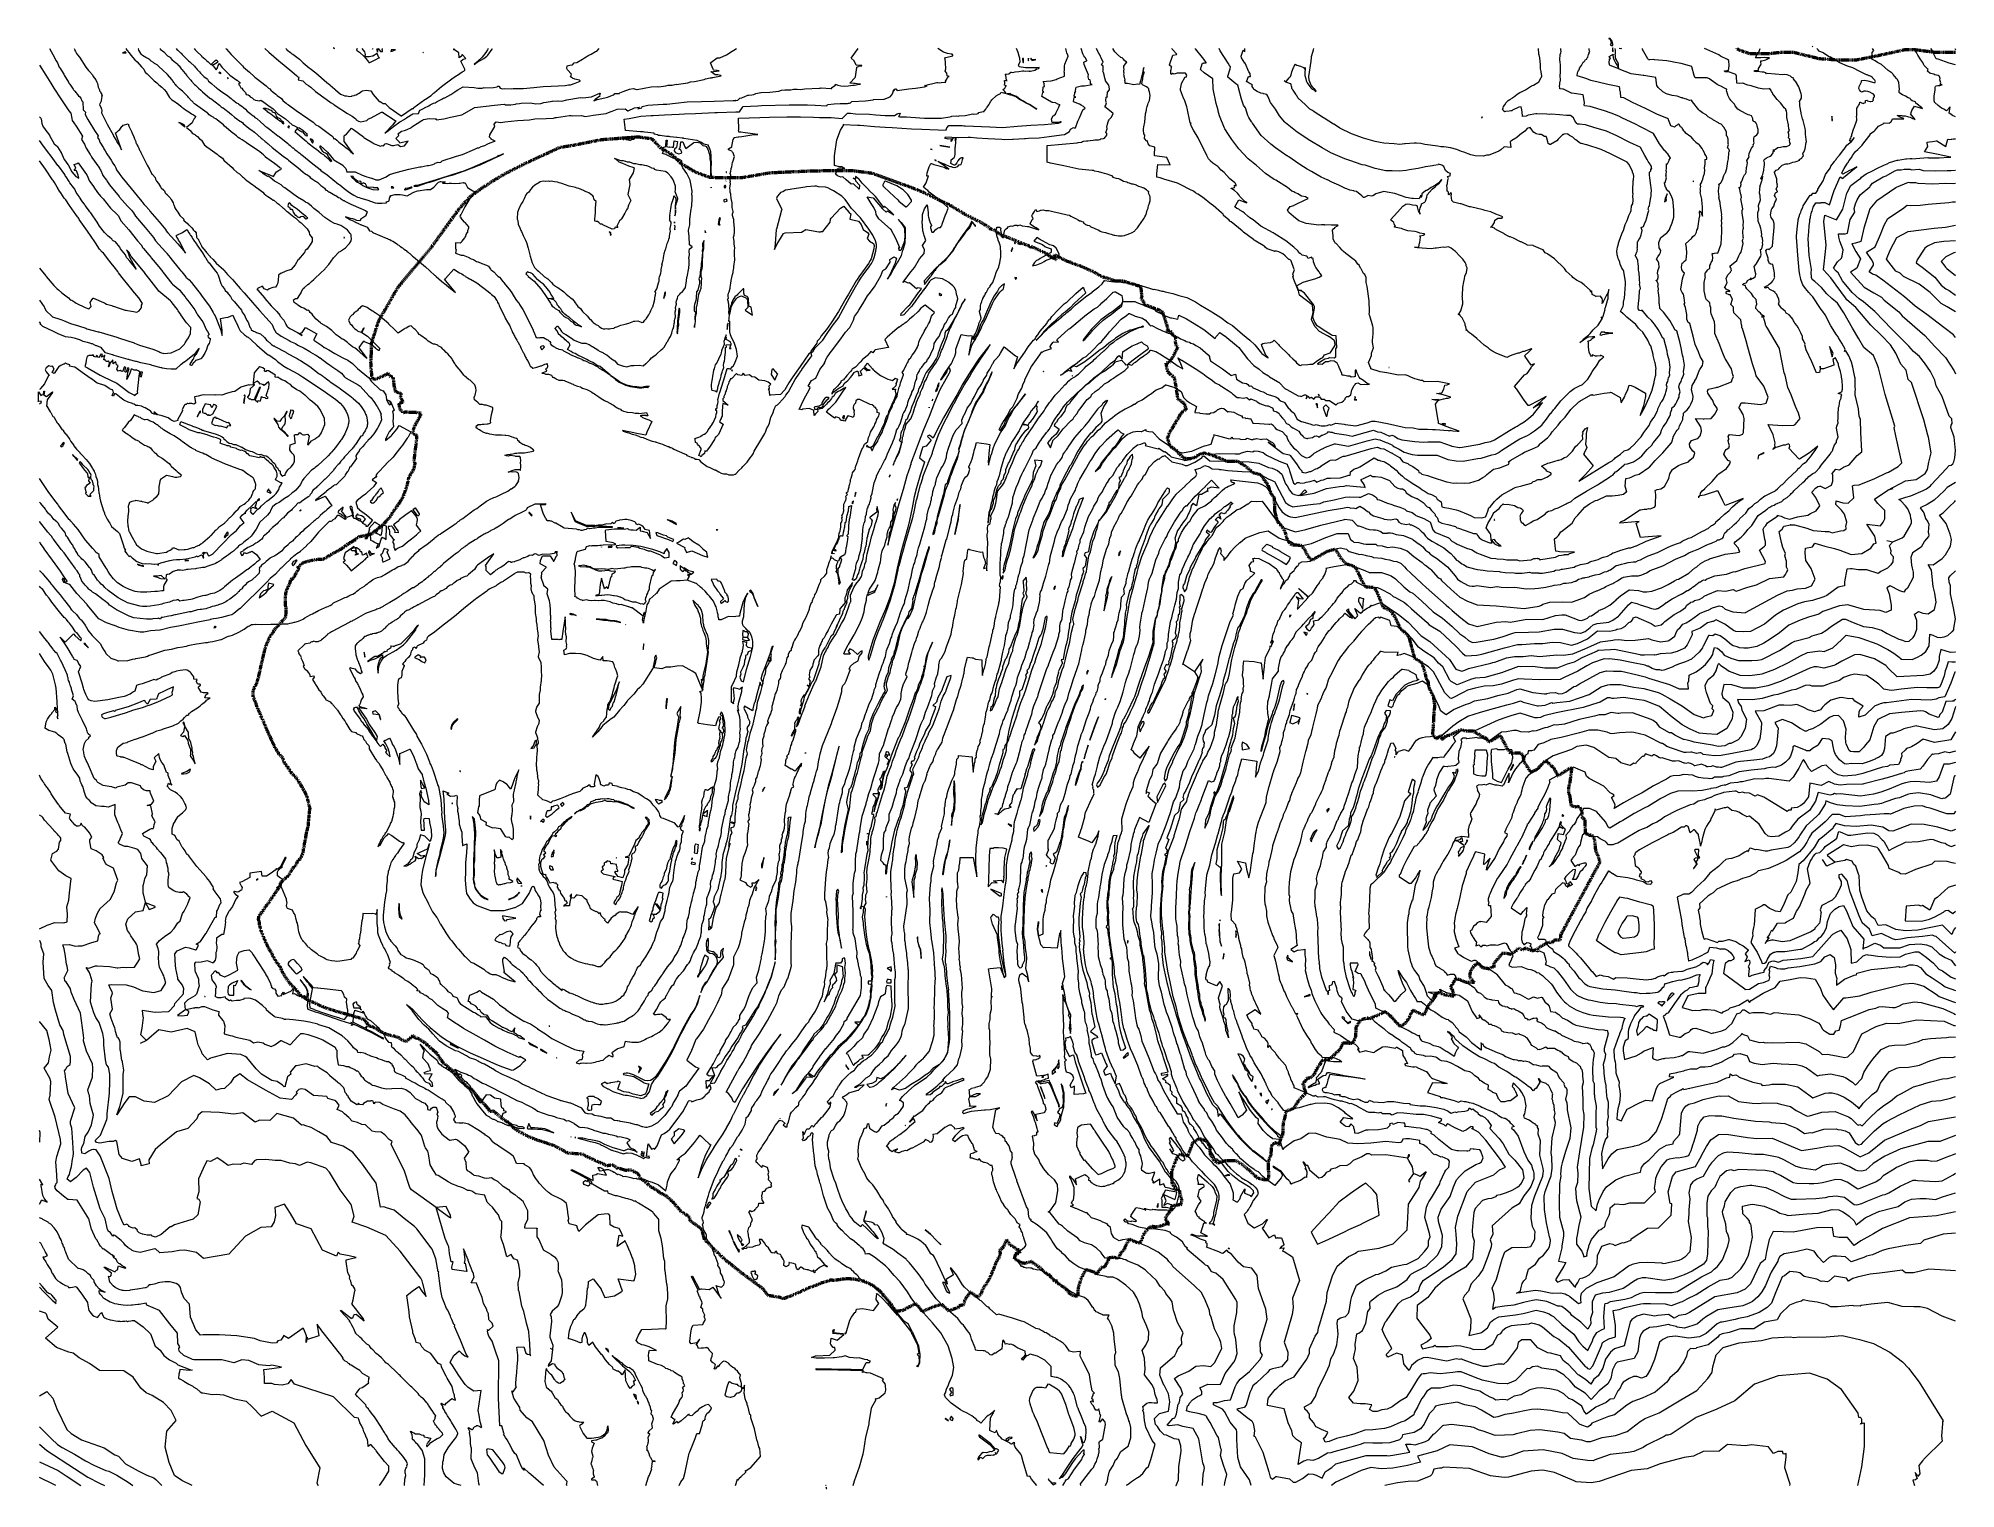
# Model space of a CAD drawing. Header units: metres. Extents: x 808187 to 810032, y 9155685 to 9157080.
import ezdxf

# ---------------------------------------------------------------- set-up
doc = ezdxf.new("R2010")
doc.units = ezdxf.units.M
doc.linetypes.add('ACAD_ISO08W100', pattern=[36, 24, -3, 6, -3])
doc.linetypes.add('PHANTOM2', pattern=[1.25, 0.625, -0.125, 0.125, -0.125, 0.125, -0.125])
doc.layers.add('AA L BOT', color=148, linetype='ACAD_ISO08W100')
doc.layers.add('C-TOPO-MAJR', color=9, linetype='Continuous')

msp = doc.modelspace()

# ---------------------------------------------------------------- linework, layer by layer
at = {"layer": 'AA L BOT', "color": 11, "linetype": 'PHANTOM2', "lineweight": 50, "flags": 128}
msp.add_lwpolyline([(810032.1, 9157066.6), (810012.9, 9157066.6), (809993.6, 9157069.1), (809982.8, 9157069.1), (809955, 9157063), (809936.9, 9157059.4), (809917.6, 9157059.4), (809900.7, 9157060.6), (809892.4, 9157062.7), (809881.3, 9157065.4), (809876.5, 9157066.6), (809863.2, 9157066.6), (809852.4, 9157065.4), (809843.9, 9157065.4), (809834.3, 9157065.4), (809823.4, 9157069.1), (809821.8, 9157070.4)], dxfattribs=at)
msp.add_lwpolyline([(808507.5, 9156771.4), (808507.7, 9156786.8), (808514.8, 9156808.9), (808533.3, 9156840.8), (808565, 9156878.8), (808592.3, 9156916.6), (808602.8, 9156928), (808614.3, 9156936.6), (808635.1, 9156949.5), (808656.3, 9156960.3), (808689.2, 9156975.5), (808702.5, 9156977.6), (808728.9, 9156982.9), (808764.3, 9156985.6), (808777.5, 9156983.7), (808785.8, 9156974.9), (808796.8, 9156968.6), (808806.1, 9156959.5), (808819.1, 9156951.8), (808833.1, 9156946.6), (808863.7, 9156946.3), (808890.9, 9156951), (808932.2, 9156952.9), (808969.9, 9156953.2), (808989.1, 9156950.7), (809018.4, 9156940), (809019, 9156939.9), (809019.9, 9156939.5), (809022.1, 9156938.8), (809026.4, 9156937.2), (809029.5, 9156935.9), (809030.3, 9156935.6), (809031.6, 9156935.2), (809034.8, 9156933.8), (809035.4, 9156933.6), (809035.7, 9156933.5), (809037, 9156933), (809038.8, 9156932.1), (809038.9, 9156932), (809042.4, 9156930.4), (809042.9, 9156930.1), (809045.3, 9156929), (809045.9, 9156928.7), (809048.1, 9156927.7), (809049.2, 9156927.1), (809050.9, 9156926.4), (809052.6, 9156925.5), (809054.5, 9156924.4), (809055.9, 9156923.8), (809057.8, 9156922.9), (809058.8, 9156922.4), (809061, 9156921.5), (809063.1, 9156920.6), (809063.8, 9156920.3), (809064, 9156920.1), (809066.6, 9156918.5), (809068, 9156917.4), (809071, 9156915.9), (809075.2, 9156913.3), (809078, 9156911.5), (809078.5, 9156911.2), (809086, 9156907.4), (809088, 9156906.4), (809095.1, 9156902.8), (809096.8, 9156901.6), (809099.3, 9156900.1), (809100.9, 9156899.3), (809103.6, 9156896.8), (809107.7, 9156895.6), (809108.3, 9156895.2), (809109.7, 9156893.4), (809111.5, 9156892.6), (809115.8, 9156890.3), (809116, 9156890.2), (809116.1, 9156890.2), (809121.8, 9156888.2), (809122.1, 9156888), (809133.8, 9156883.1), (809134.4, 9156882.9), (809138.8, 9156881.3), (809142.9, 9156879.9), (809145.7, 9156878.7), (809147.1, 9156878), (809152.6, 9156875.5), (809153.1, 9156875.3), (809153.2, 9156875.2), (809153.3, 9156875.2), (809153.4, 9156875.1), (809153.5, 9156875.1), (809153.9, 9156875), (809154.7, 9156874.5), (809156.9, 9156873.4), (809157.6, 9156873.1), (809158.8, 9156872.1), (809160.5, 9156870.7), (809160.8, 9156870.5), (809161.6, 9156870), (809162.1, 9156869.7), (809163.1, 9156869.3), (809166.1, 9156867.8), (809166.2, 9156867.5), (809166.5, 9156867.6), (809166.4, 9156868), (809166.2, 9156868.2), (809164, 9156870.4), (809165.5, 9156872), (809166, 9156871.8), (809169.9, 9156869.5), (809176.2, 9156866.2), (809178.3, 9156865.6), (809178.9, 9156865.4), (809183.5, 9156863.4), (809188.5, 9156861.8), (809190.8, 9156861), (809194.7, 9156859.1), (809196.5, 9156858.4), (809199, 9156857.2), (809201.6, 9156856.1), (809206.9, 9156853.2), (809208.8, 9156852.1), (809211.9, 9156850.7), (809217.1, 9156849.2), (809222.6, 9156847.2), (809223.7, 9156846.9), (809224, 9156846.8), (809226.8, 9156847), (809231.1, 9156846.8), (809232.3, 9156846.7), (809234.8, 9156845.5), (809236.3, 9156845.2), (809238.7, 9156844.4), (809239.3, 9156844.2), (809242.3, 9156843.5), (809242.7, 9156843.2), (809244.9, 9156842.5), (809247.5, 9156842.1), (809247.7, 9156841.4), (809248.2, 9156838.4), (809248.3, 9156837.6), (809248.4, 9156836.4), (809248.6, 9156833.5), (809248.9, 9156832), (809248.5, 9156830.4), (809248.5, 9156829.5), (809249.9, 9156828.2), (809250.3, 9156827.3), (809251.6, 9156824), (809252.2, 9156823.7), (809253.5, 9156823.5), (809258.7, 9156821.5), (809259.5, 9156821.4), (809260.3, 9156820.9), (809264.1, 9156819.6), (809264.4, 9156819.4), (809264.9, 9156819.2), (809265.9, 9156818.7), (809269, 9156816.7), (809270.6, 9156812), (809270.7, 9156811.7), (809270.9, 9156811.5), (809272.1, 9156806.7), (809272.5, 9156805.7), (809273.2, 9156803.5), (809273.8, 9156801.4), (809274.1, 9156800.4), (809274, 9156800.1), (809273.3, 9156799.8), (809273.3, 9156798.2), (809274.8, 9156799.1), (809275.5, 9156798.7), (809277.8, 9156797.5), (809277.6, 9156797.5), (809277.9, 9156797.1), (809277.4, 9156795.7), (809278.5, 9156795.2), (809281.2, 9156793.2), (809281.3, 9156793.1), (809281.2, 9156789.3), (809281.2, 9156788.6), (809281.2, 9156788.4), (809281, 9156787.9), (809281.4, 9156786.8), (809282, 9156784), (809282.6, 9156783.7), (809283.4, 9156783.1), (809283.3, 9156782.7), (809282, 9156780), (809281.7, 9156779.5), (809281.2, 9156778.5), (809279.1, 9156774), (809278.2, 9156772.7), (809277, 9156770.9), (809276.5, 9156770.2), (809276.1, 9156769.5), (809275.7, 9156769), (809274.8, 9156768.1), (809274, 9156768.2), (809272.6, 9156767.9), (809272.1, 9156767.8), (809272.4, 9156766.2), (809272.5, 9156765.2), (809272.8, 9156764.1), (809273.2, 9156761.2), (809273.6, 9156760.3), (809273.7, 9156759.6), (809274, 9156759.4), (809276.6, 9156756.8), (809279.9, 9156754.5), (809280.6, 9156751.1), (809280.8, 9156749.7), (809281.6, 9156746), (809282, 9156743.7), (809282.4, 9156740.3), (809282.8, 9156738.1), (809283.3, 9156733.8), (809283.5, 9156733.2), (809285.1, 9156732.3), (809286.9, 9156731), (809288.2, 9156730.1), (809290, 9156728.5), (809290.1, 9156727.4), (809291.1, 9156725.2), (809291.2, 9156724.8), (809291.3, 9156723.3), (809291.3, 9156723), (809290.1, 9156722.2), (809289.2, 9156722.2), (809287.6, 9156720.4), (809286.8, 9156719.3), (809285.3, 9156717.3), (809283.8, 9156714.2), (809280.6, 9156709.2), (809278.5, 9156705.6), (809277.3, 9156703.5), (809276.4, 9156702.1), (809275.1, 9156699.8), (809274.2, 9156697.5), (809273.9, 9156696.2), (809273.5, 9156695.9), (809273.4, 9156695), (809274.3, 9156694.6), (809273.8, 9156694.4), (809273.9, 9156694.2), (809276, 9156688), (809279.4, 9156685.7), (809282.7, 9156683.4), (809282.9, 9156682.9), (809283.1, 9156682.4), (809284.6, 9156680.9), (809289.6, 9156676.4), (809289.8, 9156676.3), (809290, 9156676.3), (809295.8, 9156675.9), (809298.2, 9156676.6), (809300.1, 9156677.3), (809301.7, 9156678), (809303.4, 9156679.6), (809305.8, 9156680.5), (809309.3, 9156681.4), (809313.7, 9156680.3), (809313.8, 9156680.2), (809323.2, 9156676.7), (809325.3, 9156675.9), (809326.2, 9156675.4), (809330.5, 9156673.5), (809334.4, 9156673.5), (809341.1, 9156673.3), (809347.2, 9156669.8), (809351.7, 9156666.1), (809354.4, 9156663.6), (809354.7, 9156662.9), (809363.2, 9156660.4), (809363.3, 9156660.4), (809363.4, 9156660.3), (809367.2, 9156654.9), (809370.1, 9156650.8), (809370.5, 9156650.3), (809371, 9156648.7), (809371.7, 9156645.8), (809371.9, 9156644.9), (809372, 9156644.7), (809375.1, 9156639.9), (809376.4, 9156637.7), (809376.6, 9156625.8), (809378, 9156620.3), (809379.3, 9156615.8), (809384.6, 9156609.6), (809387, 9156604.6), (809389.2, 9156597), (809391.5, 9156594.7), (809392.6, 9156593.2), (809402.7, 9156592.4), (809406.5, 9156586.9), (809407.3, 9156584.8), (809410.1, 9156580.3), (809412.8, 9156578.2), (809423.1, 9156584.3), (809427.9, 9156586.8), (809430.7, 9156587.7), (809434.9, 9156588.9), (809436.3, 9156587.2), (809441.2, 9156579.1), (809442.7, 9156577.7), (809446.3, 9156574.2), (809447.5, 9156574.3), (809450.3, 9156573.3), (809454.1, 9156571.8), (809458.7, 9156562.7), (809459.3, 9156561.2), (809463.4, 9156553.2), (809464.9, 9156552.6), (809468.9, 9156552.3), (809471.9, 9156552.1), (809474.3, 9156549.3), (809475, 9156547.9), (809475.7, 9156546), (809476.8, 9156543.4), (809481, 9156533.1), (809484.6, 9156531.4), (809488.2, 9156529.6), (809492.5, 9156523.5), (809494.1, 9156520.1), (809494.3, 9156519.6), (809494.6, 9156519), (809498, 9156511.9), (809502.3, 9156508.6), (809504.3, 9156506.9), (809506.1, 9156503.5), (809506.2, 9156503.1), (809509.7, 9156489.8), (809510.3, 9156487.8), (809511.1, 9156484.3), (809511.3, 9156483.9), (809513.4, 9156482.8), (809518.1, 9156479.8), (809521.1, 9156471.2), (809522.2, 9156465.7), (809523, 9156462.9), (809523.8, 9156462.6), (809524.4, 9156460.7), (809524.9, 9156456.4), (809525.1, 9156455.4), (809525.5, 9156455), (809527, 9156451.9), (809529.3, 9156447.8), (809529.5, 9156446.8), (809530.6, 9156438.3), (809530.6, 9156437.1), (809530, 9156431.5), (809529.7, 9156426.8), (809529.6, 9156423.2), (809529.1, 9156415.5), (809528.9, 9156413.2), (809528.8, 9156413.3), (809528.9, 9156413.2), (809528.6, 9156410.9), (809528.6, 9156410.6), (809529.3, 9156409.3), (809529.6, 9156408.9), (809532.7, 9156406.6), (809537.1, 9156409.5), (809537.6, 9156405.6), (809542.4, 9156409.5), (809544.9, 9156409.7), (809556.4, 9156415.3), (809558.9, 9156414.1), (809567.9, 9156413.9), (809568.9, 9156413.4), (809569.6, 9156412.2), (809569.7, 9156412.2), (809570.8, 9156411.9), (809571.8, 9156411.6), (809573.7, 9156410.3), (809574.2, 9156409.7), (809574.9, 9156409.4), (809576.3, 9156408.7), (809576.6, 9156408.5), (809577.1, 9156408.3), (809578, 9156408.1), (809578.6, 9156407.9), (809579.7, 9156407.1), (809579.9, 9156406.9), (809580.4, 9156406.7), (809580.9, 9156406.2), (809581.9, 9156404.7), (809582.1, 9156404.5), (809582.8, 9156404), (809582.9, 9156403.9), (809583.1, 9156403.8), (809583.4, 9156403.6), (809587.4, 9156405.8), (809593.8, 9156409.3), (809594.6, 9156408.3), (809599.3, 9156399.3), (809599.6, 9156398.5), (809603.8, 9156392.1), (809610.3, 9156392.9), (809613.4, 9156392.9), (809615.7, 9156390), (809616.6, 9156383.8), (809617.2, 9156383.6), (809622.8, 9156374.6), (809624.5, 9156374.6), (809629.5, 9156377.1), (809629.6, 9156377.1), (809633.8, 9156381.6), (809637.6, 9156385.2), (809644.7, 9156378.9), (809648.8, 9156372), (809649.1, 9156370.7), (809661.2, 9156378), (809662.4, 9156378.5), (809662.5, 9156378.3), (809662.6, 9156378), (809662.2, 9156374.6), (809660.7, 9156363.8), (809659.5, 9156359.4), (809659.5, 9156354.6), (809660.4, 9156352.5), (809660.8, 9156350.8), (809661.8, 9156342.8), (809662.1, 9156342.1), (809665.7, 9156340.8), (809667.4, 9156341.3), (809668.8, 9156341.1), (809670.5, 9156340.8), (809672.3, 9156336), (809672.2, 9156331.4), (809673.4, 9156330.1), (809675.2, 9156328.5), (809675.5, 9156319.1), (809675.7, 9156315.9), (809676, 9156315.2), (809678.1, 9156314.6), (809679, 9156314.3), (809683.6, 9156312.4), (809684.9, 9156307.7), (809685.1, 9156302.9), (809685.6, 9156298.3), (809687.9, 9156293.8), (809688.3, 9156291.4), (809690.1, 9156288.4), (809652, 9156217.5), (809651.6, 9156212.6), (809648.2, 9156212.6), (809645.1, 9156212.2), (809643.9, 9156210), (809641, 9156210.2), (809636, 9156208.3), (809631.9, 9156205.6), (809628, 9156203), (809624.5, 9156202), (809623.1, 9156202.7), (809622.3, 9156203.1), (809618.3, 9156204.7), (809616.5, 9156203.5), (809616.1, 9156203.2), (809615.2, 9156203.1), (809611.2, 9156204.8), (809609.1, 9156202.1), (809605.9, 9156200.4), (809604.5, 9156198.7), (809602.3, 9156199.1), (809600.8, 9156199.5), (809595.5, 9156199.7), (809595, 9156198.7), (809594.9, 9156198.6), (809591, 9156193.8), (809589.5, 9156192.3), (809587.9, 9156190.8), (809587.6, 9156186.3), (809586.5, 9156186.6), (809585.6, 9156187), (809585.3, 9156186.1), (809583.3, 9156184.6), (809581.2, 9156185.3), (809577.4, 9156185.5), (809576, 9156186.6), (809575.1, 9156188), (809572.4, 9156190.1), (809570.6, 9156189.3), (809568.7, 9156187.8), (809565.8, 9156183.7), (809565.3, 9156183), (809564.5, 9156179.6), (809564.4, 9156177.7), (809564.5, 9156177.1), (809567, 9156173.8), (809569, 9156171.6), (809564.4, 9156171.7), (809562.2, 9156171.8), (809561.7, 9156171.7), (809561.7, 9156171.6), (809561.6, 9156171.6), (809560.6, 9156171.8), (809559.5, 9156172.3), (809555.2, 9156174.3), (809551.6, 9156175), (809551.3, 9156175), (809550.1, 9156174.2), (809549.6, 9156173.1), (809549.2, 9156172.5), (809548, 9156170.1), (809546.5, 9156168.3), (809546, 9156167.5), (809546, 9156167.4), (809547.9, 9156164.3), (809548.2, 9156163.7), (809548.3, 9156163.5), (809549.3, 9156158.5), (809547.9, 9156158.5), (809546.2, 9156158.9), (809541.6, 9156159.6), (809539.7, 9156160), (809539.4, 9156160), (809535.8, 9156161.9), (809534.9, 9156162.5), (809534.8, 9156161.9), (809534.3, 9156161.8), (809530.8, 9156160), (809529.9, 9156157.1), (809528.2, 9156154.5), (809528.1, 9156154.4), (809526.7, 9156152), (809525.5, 9156150.6), (809524.1, 9156148.4), (809523.7, 9156148), (809523.3, 9156146.7), (809522.5, 9156144.8), (809522.3, 9156144), (809520.5, 9156140.6), (809520.3, 9156140.6), (809516.4, 9156141.9), (809514.9, 9156142.6), (809510, 9156145), (809508.5, 9156143.2), (809505.1, 9156135.7), (809503.8, 9156134.8), (809502.7, 9156132.6), (809500.1, 9156130.7), (809499.7, 9156130.4), (809499.1, 9156129.9), (809498.1, 9156129.3), (809498, 9156129.3), (809497.7, 9156129.7), (809493.3, 9156133.8), (809492.2, 9156135.1), (809491.3, 9156136.4), (809488.5, 9156139.1), (809488.2, 9156139.4), (809485, 9156142.3), (809484.3, 9156142.6), (809483.7, 9156143.1), (809482.3, 9156143.1), (809481.8, 9156142.8), (809481.3, 9156142.8), (809475.8, 9156140), (809471, 9156138.3), (809467.9, 9156136.7), (809466.1, 9156137.5), (809463.5, 9156136.8), (809461.1, 9156136), (809459.6, 9156135.9), (809458.9, 9156134.9), (809455.2, 9156129), (809454.9, 9156128.5), (809454.9, 9156127.6), (809454.6, 9156119.7), (809452.8, 9156115.1), (809452.3, 9156114.3), (809452.2, 9156114.1), (809450.7, 9156113), (809442.7, 9156113.5), (809442, 9156113), (809440.2, 9156108.4), (809439.8, 9156107.7), (809437.3, 9156105.2), (809431.4, 9156099.6), (809430.5, 9156098.6), (809429.9, 9156098), (809429.2, 9156097.9), (809427.4, 9156097.5), (809425.2, 9156097.2), (809422, 9156096.5), (809421.9, 9156096.4), (809420.7, 9156093.2), (809418.9, 9156091.5), (809418.7, 9156091.4), (809418.1, 9156090.2), (809418.3, 9156089.9), (809417.7, 9156088.9), (809417.2, 9156088.4), (809415.3, 9156084.3), (809414.6, 9156082.9), (809414.6, 9156082.8), (809410.5, 9156079.6), (809410.2, 9156079.6), (809408.6, 9156079.8), (809408.3, 9156079.8), (809407.7, 9156079), (809407.6, 9156078.6), (809407.2, 9156078.3), (809406.9, 9156077.9), (809405.1, 9156075.6), (809404.5, 9156075.1), (809403.9, 9156074.6), (809403.7, 9156074.2), (809404.7, 9156072.8), (809404.9, 9156072.6), (809404.8, 9156072.5), (809404.8, 9156072.5), (809405, 9156070.7), (809406, 9156067.7), (809406.5, 9156065.8), (809406.3, 9156064.9), (809406.3, 9156064.7), (809402.2, 9156060.7), (809399.7, 9156058), (809397, 9156053.7), (809395.4, 9156050.9), (809391.5, 9156049.1), (809390.2, 9156048.9), (809388, 9156047.8), (809387, 9156044.9), (809386.7, 9156043), (809386.1, 9156040.2), (809384.9, 9156036), (809384.8, 9156033.8), (809384.8, 9156029.6), (809384.3, 9156024.7), (809384.2, 9156024.5), (809382.5, 9156020.7), (809382.1, 9156019.4), (809381.8, 9156018.7), (809381, 9156018.4), (809381, 9156018.4), (809381.1, 9156017.5), (809381.5, 9156016.2), (809381.5, 9156016.1), (809381.3, 9156015.2), (809380.9, 9156015.2), (809379.5, 9156016), (809378.3, 9156017.7), (809377.9, 9156017.6), (809374.3, 9156015.8), (809373.9, 9156014.7), (809373.3, 9156013), (809373.3, 9156009.4), (809373.2, 9156007.1), (809373.4, 9156006), (809372.8, 9156005.1), (809372.6, 9156004.4), (809372.2, 9156003.7), (809370.6, 9155998.9), (809370.6, 9155992.5), (809371, 9155985.4), (809370.2, 9155981.7), (809364.9, 9155982.1), (809360.5, 9155983.4), (809354.6, 9155988.9), (809353.1, 9155990.5), (809352.7, 9155990.9), (809352.6, 9155991.1), (809351, 9155992), (809345.5, 9155996.6), (809341.4, 9155999), (809339.7, 9156000.3), (809333.7, 9156000.1), (809329.6, 9156000.2), (809329.5, 9156000.1), (809324.8, 9155998.8), (809322, 9155997.9), (809319, 9156000.1), (809315, 9156006), (809314.8, 9156010.3), (809314.7, 9156011.5), (809314.6, 9156013.6), (809313.8, 9156015.3), (809311.8, 9156018.4), (809311.5, 9156018.9), (809311.3, 9156019.1), (809307, 9156020.5), (809304.7, 9156021.5), (809303.4, 9156020.9), (809301.1, 9156019.4), (809298.7, 9156017.9), (809297.6, 9156017.3), (809297.2, 9156015.6), (809295.7, 9156011.4), (809294.9, 9156010.1), (809294.5, 9156008.2), (809293.2, 9156004.9), (809292.1, 9156004.9), (809291.4, 9156005.1), (809286.4, 9156006.1), (809284.1, 9156005.9), (809281.9, 9156001.1), (809281.3, 9156000), (809281.2, 9155999.7), (809278.6, 9155992.5), (809277.4, 9155990.1), (809277.4, 9155985.7), (809277.8, 9155982.2), (809277.9, 9155978.8), (809279, 9155976.6), (809279.9, 9155975), (809281.6, 9155973.2), (809282.1, 9155972.9), (809282.5, 9155973.1), (809284.3, 9155972.1), (809285.3, 9155971.8), (809285.3, 9155971.2), (809285.2, 9155970.7), (809287.3, 9155962.2), (809287.3, 9155961), (809286.2, 9155957.9), (809286, 9155957.6), (809285.6, 9155957.8), (809280.2, 9155957.2), (809279.9, 9155957.1), (809279.2, 9155956.8), (809278.7, 9155957), (809277.6, 9155956.9), (809277.5, 9155956.5), (809277.5, 9155955.6), (809277.4, 9155955.5), (809276.7, 9155952.2), (809273.8, 9155948.7), (809271.4, 9155944.8), (809273, 9155942.2), (809274.1, 9155940.4), (809275.2, 9155939.5), (809275.5, 9155939.1), (809273.9, 9155939.4), (809273.2, 9155939.4), (809271, 9155939), (809270.3, 9155938.5), (809267.9, 9155937.7), (809267.5, 9155937.5), (809267.4, 9155937.3), (809263.4, 9155936.5), (809261.8, 9155936.4), (809259.5, 9155936.9), (809258.8, 9155937), (809255.4, 9155935.6), (809254.8, 9155934.5), (809252.6, 9155932.2), (809250.4, 9155929), (809250.1, 9155928.2), (809249.2, 9155925.3), (809247.1, 9155920.9), (809245.2, 9155921.2), (809242.9, 9155922.1), (809237.8, 9155924.3), (809236.9, 9155924.7), (809236, 9155923.4), (809234.2, 9155920.4), (809233.1, 9155917.8), (809232.4, 9155915.8), (809231.5, 9155914.2), (809229, 9155911.7), (809228.2, 9155910.7), (809226.5, 9155906.3), (809226.2, 9155906.1), (809223.2, 9155907.1), (809222.4, 9155906.9), (809221.6, 9155907.1), (809217.2, 9155906.8), (809216.6, 9155906.1), (809216.7, 9155904.1), (809213.1, 9155898), (809212.8, 9155897.7), (809211.9, 9155898.4), (809209.7, 9155896.8), (809209.7, 9155896.7), (809205.3, 9155891.2), (809202.9, 9155893.1), (809194.9, 9155895.5), (809194.7, 9155895), (809190.5, 9155886.8), (809187.7, 9155877.9), (809187.5, 9155875.4), (809187.3, 9155871.3), (809187.2, 9155869.8), (809185.9, 9155869.8), (809185.2, 9155869.8), (809183.9, 9155870.3), (809181.9, 9155870.8), (809179.1, 9155872.9), (809178.5, 9155873.1), (809178.4, 9155874.7), (809177.8, 9155875), (809176.3, 9155876.5), (809175.1, 9155877.7), (809170.1, 9155880.9), (809167.2, 9155883.1), (809165.2, 9155884.4), (809161.1, 9155888.9), (809160.8, 9155889.2), (809160.1, 9155890), (809156.1, 9155892.4), (809155.2, 9155893.3), (809152.8, 9155895.6), (809152.4, 9155896), (809152.3, 9155896.1), (809150.5, 9155897.6), (809149.8, 9155897.9), (809148.1, 9155899.5), (809145.1, 9155901.2), (809144.2, 9155902), (809142.8, 9155903.2), (809137.7, 9155902), (809137, 9155901.4), (809133.3, 9155901.7), (809131.6, 9155902.7), (809130.8, 9155903.5), (809126.4, 9155905.8), (809127.6, 9155910.1), (809130.5, 9155911.3), (809132.1, 9155913.2), (809131.1, 9155914.6), (809129.4, 9155914.4), (809124.9, 9155917.8), (809123.5, 9155918.7), (809122.3, 9155918.8), (809121.1, 9155920.8), (809118.9, 9155924.4), (809115.7, 9155917.2), (809112, 9155913.6), (809112.5, 9155912.4), (809112.8, 9155911.7), (809111.7, 9155907.3), (809111.7, 9155906.9), (809111.3, 9155906.4), (809110.6, 9155906.2), (809110.3, 9155905.9), (809110.3, 9155905.8), (809108, 9155900.5), (809106.1, 9155895.8), (809104.1, 9155890.9), (809102.9, 9155888.2), (809101.3, 9155885.1), (809097.8, 9155879.5), (809096.3, 9155877.4), (809095.3, 9155876.3), (809095, 9155874.8), (809094.7, 9155873.1), (809094.7, 9155872.8), (809094.3, 9155872.5), (809094, 9155872.2), (809091.3, 9155868.8), (809088.1, 9155870.8), (809084.2, 9155873.9), (809081.9, 9155871), (809079.4, 9155867.6), (809078.5, 9155865.5), (809078.4, 9155865.5), (809078.3, 9155865), (809078.3, 9155865), (809078.1, 9155864.4), (809077.4, 9155862), (809077.2, 9155861.4), (809077.2, 9155861.4), (809077.1, 9155861.4), (809077.2, 9155861.3), (809077.1, 9155861.4), (809072.8, 9155860.6), (809072.7, 9155859.4), (809072.3, 9155858.7), (809066.7, 9155857.1), (809063.5, 9155855.6), (809060.6, 9155858.4), (809060, 9155858.9), (809059.2, 9155859.3), (809056.5, 9155862), (809056.3, 9155861.9), (809049.6, 9155860), (809046.3, 9155858.6), (809040.9, 9155856.5), (809037.9, 9155854.9), (809034.7, 9155859.2), (809032, 9155861.8), (809031.2, 9155862.6), (809025.1, 9155859.5), (809024.8, 9155859.3), (809018.7, 9155856), (809013.6, 9155855.3), (809012.6, 9155855.2), (809008.1, 9155861.6), (809002.7, 9155868.3), (809002.3, 9155868.8), (808998.2, 9155873.3), (808997.6, 9155874.2), (808995.7, 9155875.8), (808990.7, 9155879.8), (808989.5, 9155880.3), (808988.7, 9155880.9), (808983.4, 9155883.3), (808981.9, 9155884.1), (808980, 9155884.4), (808973.7, 9155886), (808971.3, 9155886.2), (808966.8, 9155886.6), (808962.7, 9155886.4), (808962.5, 9155886.3), (808960.3, 9155886.1), (808959.9, 9155886), (808954.3, 9155885.2), (808954.2, 9155885.2), (808953.5, 9155885), (808953.1, 9155884.9), (808949.6, 9155885.4), (808945.2, 9155883.8), (808944.3, 9155883.5), (808940, 9155882.4), (808936.2, 9155880.6), (808935.5, 9155880.3), (808932.4, 9155879.2), (808929.8, 9155878.2), (808927.9, 9155877.7), (808923.9, 9155875.7), (808920.9, 9155874.3), (808920.7, 9155874.2), (808919.3, 9155873.6), (808917.7, 9155872.9), (808916.1, 9155872.2), (808914.8, 9155871.6), (808914.2, 9155871.4), (808913.6, 9155871.1), (808913.1, 9155870.9), (808912.1, 9155870.4), (808910.5, 9155869.8), (808908.8, 9155869.2), (808906.8, 9155868.5), (808906.2, 9155868.3), (808905.3, 9155867.7), (808904.5, 9155867.5), (808902.8, 9155868), (808902.1, 9155868.2), (808900.8, 9155868.6), (808899.3, 9155869.1), (808898.6, 9155869.1), (808896.5, 9155869.4), (808894.8, 9155869.6), (808893.5, 9155869.9), (808892.4, 9155870), (808891.3, 9155870.2), (808890.2, 9155870.3), (808890, 9155870.3), (808888.5, 9155871.5), (808884.4, 9155877.2), (808882.9, 9155878.2), (808866.5, 9155890.3), (808859.6, 9155895.7), (808859.1, 9155896.2), (808855.5, 9155899), (808851.2, 9155902.5), (808850.7, 9155902.7), (808848.1, 9155905), (808840.3, 9155912.3), (808837.6, 9155914.7), (808837, 9155915.3), (808832.4, 9155920.6), (808832.2, 9155920.7), (808828.3, 9155924.1), (808825.7, 9155933.9), (808825.1, 9155934.4), (808823.3, 9155936.2), (808822.4, 9155936.7), (808817.1, 9155940.5), (808814.5, 9155942.3), (808814.5, 9155944.2), (808813.4, 9155946.2), (808809.2, 9155949.2), (808807.1, 9155950.2), (808805.5, 9155951.6), (808801.8, 9155955.9), (808800.5, 9155957.2), (808799, 9155959.4), (808798.9, 9155959.6), (808797.9, 9155960.3), (808797.6, 9155960.6), (808796.8, 9155961.3), (808795.5, 9155962.5), (808794.3, 9155963.6), (808793, 9155964.9), (808791.7, 9155966), (808787.7, 9155968.2), (808785.4, 9155969.4), (808785.3, 9155969.5), (808784.7, 9155970), (808779.4, 9155973.6), (808777.5, 9155974.6), (808774.8, 9155976.5), (808771.8, 9155979.5), (808767.3, 9155982.6), (808766.5, 9155983), (808766.2, 9155983.9), (808765.6, 9155984.6), (808765.5, 9155985.7), (808765.4, 9155985.7), (808765.2, 9155985.8), (808765.1, 9155986.5), (808764.6, 9155987.6), (808761.2, 9155989.1), (808760.3, 9155989.8), (808758.5, 9155990.7), (808758.1, 9155991.2), (808756.6, 9155991.2), (808755.2, 9155991.2), (808753.7, 9155991), (808752.5, 9155990.9), (808750.4, 9155991.4), (808746.2, 9155992.7), (808745.4, 9155993.1), (808745.2, 9155992.4), (808743.4, 9155993.8), (808740.1, 9155995.8), (808739, 9155996.2), (808738.7, 9155996.2), (808737.7, 9155995.8), (808734.2, 9155995.3), (808733.3, 9155995.7), (808732.2, 9155996.5), (808726.2, 9155999), (808723.1, 9156000.3), (808721.9, 9156000.9), (808714.8, 9156004.3), (808711.1, 9156006.3), (808710.9, 9156006.4), (808710.8, 9156006.5), (808704.7, 9156006.9), (808702.9, 9156007), (808699.8, 9156007.2), (808698.8, 9156007.2), (808697.1, 9156007.4), (808695.3, 9156008.3), (808691.1, 9156010.6), (808687.5, 9156012.6), (808687.2, 9156012.8), (808684.4, 9156014.1), (808682.5, 9156015), (808680.4, 9156015.7), (808678.9, 9156016.2), (808678.1, 9156016.5), (808675.8, 9156017.3), (808674.3, 9156017.8), (808673.4, 9156018.1), (808671, 9156018.8), (808664.3, 9156021.1), (808657.9, 9156023.9), (808648.9, 9156028.7), (808646.8, 9156030.2), (808644.3, 9156032), (808642, 9156034.5), (808638.8, 9156037.5), (808634.7, 9156040), (808633.2, 9156041.2), (808632.9, 9156041.4), (808631.6, 9156042.6), (808627.9, 9156045.6), (808625, 9156047.9), (808624.2, 9156047.8), (808622.2, 9156047.4), (808621.7, 9156048), (808621.1, 9156049), (808617.2, 9156053.7), (808614.6, 9156056.4), (808612.1, 9156059.4), (808609, 9156063), (808608.2, 9156063.9), (808606.2, 9156066.3), (808603.6, 9156069.4), (808603.2, 9156069.6), (808602.5, 9156069.8), (808602.3, 9156069.9), (808601.5, 9156069.8), (808601.1, 9156070), (808600.2, 9156070.9), (808599.2, 9156071.8), (808597.9, 9156073.2), (808592.1, 9156080), (808592.2, 9156081.1), (808591.2, 9156082.1), (808588.2, 9156084.8), (808586.3, 9156086.3), (808585.4, 9156087.1), (808584.1, 9156088.1), (808582.9, 9156089), (808581.4, 9156090.4), (808580.8, 9156091.1), (808579.8, 9156091.7), (808579, 9156092.7), (808578, 9156093.5), (808577.3, 9156093.9), (808576.5, 9156094.5), (808576, 9156095.8), (808574.5, 9156097.8), (808574.2, 9156098), (808572.8, 9156100.1), (808572.6, 9156100.2), (808571.1, 9156102.5), (808571.1, 9156102.7), (808570.4, 9156103.8), (808566.1, 9156107.4), (808563.3, 9156110), (808560.4, 9156112.6), (808558.9, 9156113.8), (808557.6, 9156114.7), (808556.4, 9156115.6), (808555.1, 9156116.4), (808553.8, 9156117.1), (808552.5, 9156117.8), (808551.3, 9156118.3), (808550, 9156118), (808549.6, 9156118.6), (808548.7, 9156119.5), (808547.5, 9156120.4), (808541.8, 9156115.5), (808541.4, 9156115.2), (808541, 9156114.9), (808540.7, 9156115.1), (808538.2, 9156115.8), (808536.7, 9156116.7), (808533.7, 9156118.8), (808529.9, 9156120), (808527.3, 9156120.4), (808524.3, 9156121.1), (808522.9, 9156121.7), (808520.8, 9156122.5), (808519.1, 9156123.2), (808517.4, 9156124), (808516.7, 9156124.4), (808515.7, 9156125), (808514.2, 9156126), (808513.2, 9156126.7), (808512.4, 9156127.2), (808511.6, 9156127.6), (808510.6, 9156128.2), (808509.3, 9156128.7), (808507.4, 9156129.5), (808506.4, 9156129.3), (808505.4, 9156130.2), (808505.1, 9156130.5), (808504.1, 9156131.7), (808503.4, 9156132.5), (808503, 9156133.2), (808502.2, 9156134.1), (808501.7, 9156134.7), (808501.4, 9156135.2), (808500.7, 9156136.1), (808490.8, 9156139.2), (808481.3, 9156141.8), (808465.2, 9156146.6), (808456.6, 9156150.2), (808453.5, 9156152.1), (808452.5, 9156152.4), (808450.5, 9156152.8), (808449.1, 9156153.4), (808448.8, 9156153.8), (808448.4, 9156153.8), (808447.4, 9156154.4), (808446.1, 9156155.1), (808445, 9156155.5), (808444.7, 9156155.8), (808444.4, 9156156.1), (808443.4, 9156156.5), (808443.4, 9156156.8), (808441.7, 9156157.5), (808441.7, 9156157.8), (808440.3, 9156158.5), (808440, 9156158.8), (808438.6, 9156160.5), (808438.3, 9156160.9), (808436.9, 9156162.9), (808435.9, 9156163.9), (808435.6, 9156164.3), (808434.5, 9156165.6), (808434.2, 9156165.6), (808434.2, 9156166), (808432.9, 9156167), (808431.8, 9156168.3), (808430.5, 9156169.3), (808428.5, 9156171.7), (808427.1, 9156174.1), (808425.7, 9156175.8), (808424.7, 9156177.1), (808424, 9156178.5), (808423.4, 9156179.8), (808423, 9156180.5), (808422.4, 9156181.2), (808422, 9156182.2), (808421.7, 9156182.2), (808421.7, 9156182.9), (808421.3, 9156183.2), (808421, 9156184.3), (808420.3, 9156185.6), (808420.3, 9156185.9), (808420.3, 9156186.3), (808419.6, 9156187), (808419.3, 9156188), (808419, 9156188.3), (808418.6, 9156188.7), (808418.3, 9156189), (808418.3, 9156189.3), (808418, 9156189.3), (808417.6, 9156189.7), (808417.6, 9156190), (808417.3, 9156190), (808415.6, 9156192.4), (808415.6, 9156192.7), (808415.2, 9156193.1), (808415.2, 9156193.4), (808415.2, 9156193.7), (808414.9, 9156193.7), (808414.9, 9156194.1), (808414.6, 9156194.8), (808414.2, 9156195.1), (808413.9, 9156195.8), (808413.5, 9156196.4), (808412.5, 9156198.1), (808412.5, 9156198.5), (808411.5, 9156200.2), (808410.8, 9156201.5), (808410.2, 9156202.2), (808410.2, 9156202.5), (808409.5, 9156203.6), (808408.5, 9156204.9), (808408.5, 9156205.2), (808407.8, 9156206.6), (808407.8, 9156206.9), (808407.5, 9156207.6), (808407.1, 9156208.6), (808406.1, 9156210), (808405.8, 9156211.3), (808405.4, 9156211.7), (808405.4, 9156212), (808405.1, 9156212.7), (808404.7, 9156213.7), (808404.4, 9156214.4), (808404.1, 9156215.4), (808403.7, 9156216.1), (808403.4, 9156217.1), (808402.7, 9156218.8), (808402.4, 9156219.1), (808402, 9156220.5), (808401.7, 9156221.2), (808401, 9156223.2), (808400.7, 9156224.9), (808400.7, 9156225.6), (808400.3, 9156225.9), (808400, 9156227.6), (808400, 9156227.9), (808400, 9156228.3), (808400, 9156229.3), (808399.3, 9156231.3), (808399, 9156232.3), (808399.3, 9156234.4), (808399.3, 9156235.4), (808400, 9156236.4), (808400.3, 9156236.4), (808400.7, 9156237.1), (808401, 9156237.4), (808401, 9156237.8), (808401.7, 9156238.4), (808401.7, 9156238.8), (808402.7, 9156239.8), (808402.7, 9156240.1), (808403, 9156240.8), (808403.7, 9156241.2), (808404.1, 9156241.8), (808404.4, 9156242.5), (808405.1, 9156243.5), (808406.4, 9156245.6), (808407.1, 9156246.2), (808408.1, 9156247.6), (808409.1, 9156248.9), (808411.5, 9156252.7), (808412.2, 9156253.7), (808413.2, 9156255), (808414.2, 9156256.4), (808414.2, 9156256.7), (808414.6, 9156257.1), (808415.2, 9156258.4), (808415.6, 9156258.4), (808415.6, 9156258.8), (808417.3, 9156261.1), (808418.3, 9156262.5), (808419, 9156263.5), (808419.3, 9156263.8), (808420, 9156265.2), (808420.3, 9156265.2), (808420.3, 9156265.5), (808420.3, 9156265.9), (808420.3, 9156267.2), (808421, 9156268.2), (808421.7, 9156269.3), (808422, 9156269.6), (808422.4, 9156269.9), (808424.4, 9156271.6), (808427.1, 9156274), (808427.4, 9156274), (808427.8, 9156275), (808428.1, 9156275), (808428.8, 9156276.4), (808429.5, 9156277.4), (808429.5, 9156277.7), (808431.5, 9156280.8), (808431.5, 9156281.1), (808432.2, 9156281.8), (808432.2, 9156282.1), (808432.5, 9156282.1), (808433.2, 9156283.1), (808433.5, 9156283.5), (808434.9, 9156284.5), (808434.9, 9156284.8), (808435.2, 9156284.8), (808435.2, 9156285.2), (808435.6, 9156285.9), (808435.9, 9156286.9), (808436.2, 9156287.6), (808436.6, 9156287.9), (808437.3, 9156289.2), (808437.6, 9156289.6), (808437.6, 9156289.9), (808439.3, 9156290.9), (808440.6, 9156293.3), (808440.6, 9156293.6), (808442, 9156296.4), (808442, 9156296.7), (808442.3, 9156298.7), (808442.3, 9156299.4), (808442.3, 9156299.7), (808442.3, 9156300.1), (808443, 9156302.8), (808443.4, 9156305.8), (808444.4, 9156310.2), (808444.4, 9156310.9), (808444.4, 9156311.6), (808444.7, 9156312.6), (808444.7, 9156313), (808445, 9156314.6), (808445.4, 9156316.3), (808445.7, 9156317.7), (808446.1, 9156318.7), (808446.1, 9156319.1), (808446.4, 9156320.4), (808446.7, 9156321.1), (808446.7, 9156322.4), (808447.1, 9156322.4), (808447.1, 9156322.8), (808447.1, 9156324.1), (808447.1, 9156325.8), (808447.4, 9156327.9), (808447.4, 9156328.2), (808447.4, 9156328.5), (808447.4, 9156330.2), (808447.8, 9156330.9), (808447.8, 9156331.6), (808447.8, 9156331.9), (808447.8, 9156332.3), (808447.8, 9156332.6), (808447.8, 9156332.9), (808447.8, 9156333.3), (808448.1, 9156333.6), (808448.1, 9156335.6), (808448.1, 9156336), (808448.4, 9156338.4), (808448.8, 9156339.7), (808448.4, 9156339.7), (808447.4, 9156343.4), (808446.7, 9156346.8), (808446.4, 9156347.5), (808446.4, 9156347.8), (808446.4, 9156348.5), (808446.1, 9156349.2), (808446.1, 9156349.5), (808445.7, 9156350.2), (808445.7, 9156350.9), (808445.4, 9156350.9), (808445.4, 9156351.2), (808445, 9156352.2), (808444.4, 9156353.3), (808444.4, 9156353.6), (808444, 9156354.6), (808443.7, 9156355), (808443.4, 9156355.6), (808443, 9156356.3), (808442.7, 9156357), (808442, 9156358), (808442, 9156358.3), (808441.7, 9156358.3), (808441.3, 9156359), (808441.3, 9156359.4), (808441, 9156360), (808440.6, 9156360.4), (808440, 9156361), (808440, 9156361.4), (808439.6, 9156361.7), (808439.3, 9156362.4), (808438.6, 9156363.8), (808438.3, 9156364.1), (808437.9, 9156364.4), (808437.6, 9156365.5), (808437.3, 9156366.1), (808437.3, 9156366.5), (808436.9, 9156366.5), (808436.9, 9156366.8), (808436.6, 9156366.8), (808436.2, 9156367.5), (808435.9, 9156367.8), (808435.6, 9156368.2), (808435.6, 9156368.5), (808434.9, 9156368.8), (808434.9, 9156369.2), (808434.2, 9156369.9), (808433.9, 9156370.2), (808433.5, 9156370.5), (808433.2, 9156370.9), (808432.9, 9156371.2), (808432.5, 9156371.5), (808430.1, 9156374.3), (808430.1, 9156374.6), (808429.8, 9156374.6), (808429.8, 9156374.9), (808429.5, 9156374.9), (808429.5, 9156375.3), (808429.1, 9156376), (808427.1, 9156379), (808426.4, 9156379.7), (808424.7, 9156382.4), (808423.7, 9156383.4), (808423.4, 9156384.4), (808423.4, 9156384.8), (808423, 9156384.8), (808423, 9156385.4), (808422.7, 9156386.5), (808422.7, 9156387.1), (808422.4, 9156387.8), (808422.4, 9156388.1), (808420.3, 9156389.8), (808420, 9156390.5), (808419, 9156391.5), (808418.6, 9156391.9), (808417.3, 9156394.2), (808415.2, 9156397.3), (808414.9, 9156397.3), (808414.6, 9156398.3), (808413.2, 9156401.7), (808412.9, 9156402), (808412.5, 9156403.4), (808411.2, 9156406.1), (808410.8, 9156406.8), (808409.5, 9156409.8), (808409.1, 9156410.5), (808407.8, 9156413.5), (808407.5, 9156414.2), (808407.1, 9156414.9), (808406.1, 9156417.6), (808405.4, 9156418.6), (808405.4, 9156419), (808404.7, 9156420.3), (808404.7, 9156420.7), (808403.4, 9156424), (808401.7, 9156427.4), (808401, 9156429.5), (808400.3, 9156431.2), (808399.3, 9156433.2), (808398.6, 9156434.9), (808397.6, 9156436.9), (808397, 9156439), (808396.6, 9156440.3), (808396.3, 9156441), (808395.6, 9156442.7), (808395.3, 9156443), (808395.3, 9156443.4), (808394.9, 9156444), (808394.2, 9156446.1), (808393.9, 9156446.4), (808393.9, 9156446.7), (808393.9, 9156447.1), (808393.9, 9156448.1), (808393.9, 9156448.8), (808393.9, 9156449.1), (808393.9, 9156449.4), (808393.9, 9156449.8), (808393.9, 9156451.5), (808393.9, 9156451.8), (808393.9, 9156452.2), (808394.2, 9156453.5), (808394.6, 9156454.2), (808394.9, 9156454.9), (808394.9, 9156455.2), (808395.3, 9156456.2), (808395.6, 9156456.9), (808395.9, 9156457.2), (808396.3, 9156457.9), (808396.3, 9156458.3), (808397, 9156458.9), (808397.3, 9156459.6), (808399.3, 9156466.5), (808402, 9156478.9), (808405.9, 9156495.1), (808410.3, 9156505), (808415.5, 9156512.5), (808425, 9156523.1), (808425.6, 9156527.2), (808425.6, 9156528), (808425.5, 9156532.8), (808425.1, 9156534.3), (808424.9, 9156535.2), (808424.9, 9156536.6), (808424.9, 9156537.2), (808424.9, 9156538.9), (808425, 9156540.6), (808425, 9156541.4), (808425, 9156542.6), (808425.1, 9156544), (808425.2, 9156545.5), (808425.3, 9156546), (808425.7, 9156548.1), (808426, 9156549.2), (808426.5, 9156550.3), (808427.3, 9156552), (808427.9, 9156553.2), (808428.5, 9156554.2), (808429.1, 9156555.3), (808429.3, 9156555.8), (808429.4, 9156556.6), (808430.1, 9156559.1), (808431.2, 9156561), (808431.4, 9156559.9), (808431.6, 9156559.5), (808432.1, 9156560.2), (808435.2, 9156565.6), (808436.1, 9156567.3), (808437.6, 9156569.7), (808437.7, 9156570), (808437.7, 9156570.3), (808437.1, 9156570.6), (808436.5, 9156570.8), (808436.7, 9156571.2), (808437, 9156571.7), (808437.9, 9156572.2), (808439.3, 9156572.9), (808439.3, 9156573.2), (808439.4, 9156573.6), (808440, 9156574.4), (808443, 9156576.1), (808443.8, 9156576.4), (808449.8, 9156577.9), (808451.3, 9156578.3), (808454.9, 9156578.8), (808455.8, 9156579), (808457.7, 9156579), (808458.1, 9156579.2), (808460.9, 9156579), (808461.1, 9156579), (808462.7, 9156579.8), (808464.1, 9156580.6), (808467.7, 9156582.9), (808469.7, 9156584.2), (808472.3, 9156585.5), (808475.8, 9156587.4), (808479.4, 9156589.6), (808484.7, 9156593.4), (808486.1, 9156594.4), (808486.6, 9156594.6), (808489.6, 9156596.4), (808491.2, 9156597.3), (808491.9, 9156597.8), (808494, 9156599.9), (808496.1, 9156600.9), (808499.3, 9156601.4), (808502.4, 9156602.2), (808504.2, 9156602.8), (808508, 9156603.7), (808508.3, 9156603.8), (808510, 9156605.1), (808510.4, 9156605.6), (808511.8, 9156606.8), (808514.1, 9156608.5), (808515.3, 9156609.5), (808518.2, 9156612), (808520.2, 9156613.7), (808521.2, 9156614.8), (808522.2, 9156616.1), (808523.3, 9156617.7), (808523.8, 9156618.1), (808526.6, 9156621), (808528.1, 9156624.3), (808529.2, 9156625.7), (808532.1, 9156629.8), (808533.4, 9156631.5), (808534.3, 9156632.9), (808534.7, 9156633.5), (808537.3, 9156637.9), (808537.9, 9156638.8), (808539.4, 9156642), (808541.8, 9156649.5), (808542, 9156650.1), (808542, 9156650.2), (808542.7, 9156652.6), (808543.4, 9156656), (808543.6, 9156657.4), (808543.9, 9156658), (808548, 9156665.1), (808548.5, 9156665.9), (808548.8, 9156666.7), (808549.5, 9156670), (808549.8, 9156671.3), (808548.8, 9156673.5), (808548.8, 9156673.7), (808549.9, 9156683.8), (808549.9, 9156684), (808549.9, 9156684.1), (808551.1, 9156692), (808551.3, 9156697.2), (808551.4, 9156698.1), (808551, 9156698.4), (808548.5, 9156699.4), (808548.1, 9156699.6), (808547.5, 9156699.9), (808547.8, 9156701.7), (808548.1, 9156703.6), (808548.6, 9156705.2), (808548.8, 9156706.4), (808554.3, 9156716.3), (808555.8, 9156719.4), (808555.5, 9156719.5), (808552.7, 9156719.5), (808552.5, 9156719.5), (808551.3, 9156720.4), (808549.4, 9156720.1), (808548.8, 9156720.2), (808547.8, 9156720.4), (808547.3, 9156720.4), (808545.2, 9156720.2), (808544.6, 9156720.2), (808544.2, 9156720.1), (808542.8, 9156720.3), (808541.9, 9156720.6), (808541, 9156720.7), (808540.2, 9156720.5), (808538.3, 9156719.9), (808538.1, 9156719.9), (808537.4, 9156721.4), (808536.5, 9156722.2), (808535.4, 9156722.7), (808534.2, 9156728.2), (808534.4, 9156728.3), (808534.8, 9156728.5), (808534.7, 9156729), (808534.6, 9156729.1), (808535.1, 9156729.4), (808536, 9156729.9), (808536.9, 9156730), (808538.3, 9156730.3), (808538, 9156730.9), (808535.6, 9156735.3), (808536.4, 9156737.3), (808536.7, 9156738.2), (808531.4, 9156740.1), (808531, 9156740.2), (808529.7, 9156745.1), (808529.7, 9156745.5), (808529.6, 9156746.1), (808528.9, 9156753.1), (808528.9, 9156753.4), (808528.9, 9156754.1), (808527.4, 9156754.4), (808527.3, 9156754.4), (808526.3, 9156754.6), (808525.8, 9156755.1), (808524.1, 9156758.1), (808521.4, 9156756.6), (808520.1, 9156755.8), (808513.9, 9156753.1), (808513.4, 9156752.8), (808511.6, 9156752.1), (808509.1, 9156752.7), (808508.8, 9156752.7), (808507.8, 9156754.3), (808508.1, 9156756.7), (808507.6, 9156760.6), (808507.2, 9156763.1), (808507.5, 9156766), (808507.1, 9156768.5)], close=True, dxfattribs=at)
at = {"layer": 'C-TOPO-MAJR', "color": 9, "linetype": 'Continuous', "lineweight": 5}
for points, elevation in [([(808198, 9157070.4), (808201, 9157064.9), (808204.2, 9157058.5), (808205.6, 9157056.6), (808207.3, 9157052.5), (808207.9, 9157051.8), (808211.8, 9157045.9), (808212.1, 9157045), (808216, 9157038.1), (808216.5, 9157037.3), (808217.4, 9157036.2), (808220.6, 9157031.3), (808221.1, 9157030.7), (808222.4, 9157029.4), (808225.7, 9157024.9), (808227.1, 9157024), (808227.9, 9157022.6), (808229.1, 9157020.1), (808229.8, 9157019.1), (808230.4, 9157011.5), (808232.4, 9157009.4), (808232.2, 9157007.3), (808233.2, 9157005.2), (808234.9, 9157002.1), (808241.2, 9156991.7), (808244.6, 9156986.6), (808244.1, 9156984.9), (808245.6, 9156982.5), (808246.4, 9156980.5), (808249.8, 9156975), (808250.2, 9156974.1), (808251.4, 9156972.2), (808253, 9156969.3), (808255.8, 9156964.9), (808257.1, 9156963.2), (808258.9, 9156960.2), (808259.6, 9156959.3), (808260.8, 9156957.5), (808261.6, 9156955.7), (808262.2, 9156953.8), (808264.9, 9156950.2), (808265.7, 9156949.3), (808267.4, 9156946.8), (808276.3, 9156935.8), (808285.2, 9156925.1), (808287, 9156922.9), (808287.5, 9156922.3), (808289.1, 9156920.5), (808290.4, 9156919.2), (808293.8, 9156915.2), (808294.3, 9156914.1), (808303.3, 9156903.6), (808309.7, 9156895.9), (808309.9, 9156895.5), (808311.8, 9156893.2), (808321.4, 9156882.5), (808327, 9156875.9), (808328, 9156874.5), (808328.7, 9156873.7), (808322.9, 9156884.8), (808322, 9156886.2), (808321.3, 9156887.7), (808320.3, 9156889.1), (808319.6, 9156890.4), (808320.4, 9156891), (808325.8, 9156893.6), (808330, 9156896.2), (808330.2, 9156895.9), (808330.2, 9156895.9), (808332, 9156893.3), (808332, 9156893.3), (808332, 9156893.2), (808332.8, 9156891.9), (808333.7, 9156890.6), (808333.8, 9156890.6), (808334.7, 9156889.2), (808334.8, 9156889.1), (808335.6, 9156887.8), (808335.7, 9156887.5), (808337.3, 9156884.9), (808339.2, 9156882.4), (808339.5, 9156881.6), (808345.2, 9156873.8), (808347.5, 9156870), (808348.3, 9156869.1), (808349.4, 9156867), (808350.1, 9156866), (808350.6, 9156865), (808351.4, 9156864.2), (808352, 9156863.3), (808355.5, 9156859.3), (808357.5, 9156856.4), (808359.2, 9156854.2), (808359.5, 9156853.6), (808360.1, 9156852.5), (808362.7, 9156844.3), (808364, 9156841.8), (808366.3, 9156839.1), (808367, 9156837.8), (808368.7, 9156836.2), (808369.7, 9156834.5), (808372, 9156831.8), (808373.4, 9156829.3), (808374.9, 9156827.8), (808375.5, 9156827), (808380.8, 9156821.1), (808381.3, 9156820.3), (808382.5, 9156818.8), (808383.1, 9156817.8), (808383.4, 9156816.9), (808385.3, 9156814.2), (808385.8, 9156813.2), (808386.6, 9156811.3), (808388, 9156808.5), (808388.7, 9156807.5), (808388.9, 9156807.3), (808390.8, 9156802.3), (808391.7, 9156801.4), (808391.8, 9156799.6), (808393.3, 9156799.1), (808394.1, 9156798.5), (808396.2, 9156797.8), (808397.1, 9156797.3), (808399.1, 9156796.6), (808400.1, 9156796.3), (808401, 9156795.8), (808404.8, 9156792.3), (808406.1, 9156790.8), (808406.7, 9156789.9), (808407.5, 9156789.1), (808410.8, 9156786.4), (808411.5, 9156785.7), (808412.5, 9156785.2), (808413.3, 9156784.5), (808413.9, 9156784.4), (808414.7, 9156783.8), (808425.2, 9156778.3), (808426, 9156777.7), (808432.5, 9156774), (808433.5, 9156773.5), (808436.1, 9156772.1), (808438, 9156770.9), (808439.3, 9156770.3), (808448.3, 9156764.5), (808457.5, 9156757.6), (808458.3, 9156757), (808460.1, 9156755.8), (808461, 9156755.1), (808462.8, 9156753.9), (808464.4, 9156752.5), (808467, 9156750.7), (808467.7, 9156750.1), (808468.5, 9156749.6), (808469.9, 9156748.6), (808476.3, 9156744.3), (808478, 9156743), (808485.2, 9156737.7), (808487.7, 9156735.6), (808488.4, 9156734.9), (808489.3, 9156734.4), (808490.1, 9156733.7), (808492.8, 9156731.5), (808495.2, 9156729.3), (808497.8, 9156725.9), (808498.9, 9156724.1), (808499.6, 9156723.2), (808501.2, 9156720.5), (808502, 9156718.6), (808502.6, 9156717.7), (808503, 9156716.8), (808503.6, 9156713.2), (808503.4, 9156712.3), (808503.8, 9156711.2), (808504, 9156710.1), (808504, 9156709), (808503.7, 9156708), (808503.5, 9156706.8), (808503.2, 9156705.9), (808502.6, 9156705), (808502.2, 9156703.9), (808502.1, 9156703.7), (808501.6, 9156702.7), (808501, 9156701.6), (808499.6, 9156699.9), (808499.4, 9156698.8), (808498.6, 9156697.9), (808497.5, 9156697.4), (808492.9, 9156690.4), (808492.2, 9156689.6), (808491.8, 9156688.8), (808490.4, 9156686.9), (808489.7, 9156686.1), (808489.2, 9156685.3), (808481.7, 9156677.5), (808480.3, 9156675.7), (808479.7, 9156675), (808479, 9156674.1), (808478.3, 9156673.3), (808477.7, 9156672.5), (808476.5, 9156670.9), (808475.8, 9156670.3), (808472.9, 9156667.1), (808472.3, 9156666.1), (808471.6, 9156665.4), (808471.1, 9156664.6), (808463.8, 9156656.8), (808463.1, 9156656.2), (808462.3, 9156655.4), (808456.1, 9156649.5), (808455.2, 9156648.8), (808454.9, 9156647.8), (808453.8, 9156647.4), (808451.3, 9156645.1), (808450.2, 9156643.8), (808450.5, 9156643.5), (808450.3, 9156642.8), (808449.7, 9156642.4), (808448.7, 9156641.3), (808448.1, 9156640), (808447, 9156639.1), (808446.7, 9156639.1), (808440.3, 9156634.6), (808438.4, 9156632.9), (808437.2, 9156633.2), (808434.1, 9156629.8), (808433, 9156628.8), (808431.5, 9156627.1), (808430.8, 9156626.4), (808426.8, 9156623.5), (808425.1, 9156621.1), (808424.2, 9156620.4), (808422.9, 9156619), (808421.8, 9156618.2), (808420.8, 9156617.2), (808417.9, 9156614.5), (808416.8, 9156613.1), (808412.6, 9156609.7), (808410.3, 9156607.4), (808409.4, 9156606.5), (808409.2, 9156605.8), (808404.8, 9156601.8), (808403.9, 9156601.1), (808403.1, 9156600), (808402.3, 9156598.4), (808401.1, 9156597.7), (808399.7, 9156596.3), (808397.9, 9156595), (808396.3, 9156594.4), (808395.5, 9156594), (808393.9, 9156592.6), (808391.6, 9156591.7), (808391, 9156591.3), (808389.6, 9156590.7), (808388.8, 9156590.2), (808384.6, 9156587.4), (808384.4, 9156587.2), (808381.2, 9156585.4), (808383.1, 9156582.7), (808383.8, 9156583), (808385.6, 9156585.4), (808387.3, 9156584.5), (808389.7, 9156585.5), (808390.6, 9156586.3), (808391, 9156586), (808393, 9156586.9), (808393.3, 9156586.4), (808394.7, 9156585.1), (808397.1, 9156583.7), (808400.5, 9156578.8), (808398.9, 9156577.5), (808398.9, 9156577.4), (808397.2, 9156576.2), (808397.2, 9156576.2), (808395.6, 9156574.7), (808395, 9156574.3), (808391.1, 9156571.1), (808390.6, 9156570.8), (808388.6, 9156569.2), (808387.6, 9156568.8), (808385.1, 9156567), (808383.7, 9156565.5), (808377, 9156560.9), (808374, 9156559), (808366.2, 9156552.5), (808364.7, 9156550.8), (808361.7, 9156549), (808356.6, 9156546.5), (808352.9, 9156545.6), (808349.3, 9156544.4), (808348.2, 9156544.1), (808347.5, 9156544), (808345, 9156543.7), (808340.5, 9156542.7), (808335.1, 9156540.7), (808334, 9156540.4), (808327.3, 9156539.4), (808326.2, 9156539.3), (808323.4, 9156538.8), (808321.8, 9156540), (808320.7, 9156539.9), (808319.6, 9156539.6), (808316.9, 9156539.4), (808313.2, 9156537.6), (808307.1, 9156536.3), (808306, 9156535.9), (808304.2, 9156535.6), (808303, 9156535.3), (808294.6, 9156533.8), (808291.5, 9156533.6), (808289.7, 9156533.7), (808287.3, 9156533.7), (808285, 9156534), (808273, 9156537.1), (808270.8, 9156538.4), (808268.1, 9156539.6), (808263.9, 9156541.9), (808254.4, 9156549.1), (808251.1, 9156552), (808249.8, 9156553.5), (808247.7, 9156555), (808245.9, 9156557.1), (808244.2, 9156558.9), (808240.7, 9156563.9), (808240.1, 9156564.4), (808239.4, 9156565.6), (808238.4, 9156568.6), (808237.4, 9156570.2), (808236.2, 9156571.2), (808232.2, 9156576.7), (808230.5, 9156578.3), (808229.1, 9156579.1), (808228.5, 9156580), (808227.4, 9156580.9), (808226.3, 9156582.1), (808225.6, 9156582.8), (808224.7, 9156584.5), (808222.9, 9156587.3), (808222.1, 9156589.2), (808221.1, 9156590.7), (808220.3, 9156592.5), (808219.6, 9156593.3), (808219.1, 9156594.3), (808218, 9156595.6), (808215.1, 9156600.3), (808214.2, 9156601.4), (808213.7, 9156602.3), (808212.8, 9156604.7), (808209.5, 9156608.8), (808207.9, 9156610.5), (808206.4, 9156613.3), (808205, 9156615.1), (808202.1, 9156617.2), (808199.7, 9156620.6), (808198.7, 9156621.4), (808198.2, 9156622.3), (808197.3, 9156622.9), (808194.6, 9156626), (808194, 9156627.1), (808189.4, 9156632.6), (808188.4, 9156634)], 2800), ([(808221.7, 9157070.4), (808222.2, 9157069.1), (808222.4, 9157068.5), (808222.8, 9157067.6), (808223.1, 9157066.9), (808224, 9157065.8), (808224.9, 9157064.5), (808225.1, 9157064), (808226.4, 9157062.6), (808226.6, 9157062.1), (808232.7, 9157052.7), (808235.5, 9157049.4), (808236.5, 9157048.4), (808239.2, 9157045.3), (808240, 9157043.7), (808242.5, 9157040.5), (808243.4, 9157038.1), (808244, 9157036.7), (808244.7, 9157033.3), (808245.6, 9157031.5), (808246, 9157030.6), (808246.1, 9157029.7), (808246.8, 9157028.8), (808247.2, 9157027.9), (808248.2, 9157026.4), (808248.5, 9157025.6), (808248, 9157024.7), (808248.2, 9157024.3), (808247.6, 9157020.4), (808247.5, 9157019.8), (808245.9, 9157016.6), (808245.9, 9157016.6), (808245.9, 9157016.6), (808247.5, 9157013.2), (808247.8, 9157012), (808248.1, 9157011), (808247.9, 9157008.6), (808253.2, 9156997.8), (808259.4, 9156986.9), (808259.4, 9156986.7), (808259.5, 9156986.5), (808259.6, 9156986.2), (808262.4, 9156981.6), (808263.1, 9156980.2), (808264.9, 9156977.4), (808267.3, 9156973), (808266.3, 9156976), (808261.5, 9156989.4), (808262.4, 9156989.7), (808264.4, 9156991.5), (808265.6, 9156992.7), (808267.5, 9156995.5), (808268, 9156995.9), (808268.7, 9156996.8), (808273.5, 9156998), (808274.3, 9156995.9), (808275.6, 9156993.3), (808275.8, 9156992.7), (808277, 9156990.1), (808277.4, 9156988.9), (808278.9, 9156985.6), (808279.6, 9156983.6), (808280.5, 9156981.6), (808281, 9156980.9), (808281.1, 9156979.9), (808281.7, 9156979.1), (808282.7, 9156977), (808283.2, 9156976), (808283.9, 9156974.5), (808284.2, 9156973.6), (808284.6, 9156972.7), (808285.1, 9156972), (808285.7, 9156970.3), (808291.8, 9156958.3), (808294.1, 9156954.4), (808296.5, 9156949.7), (808296.9, 9156949.2), (808299.4, 9156946.3), (808299.9, 9156944.8), (808300.3, 9156944.3), (808300.8, 9156942.9), (808302.6, 9156940.5), (808304.7, 9156937.3), (808305.1, 9156936.9), (808305.4, 9156936.5), (808308, 9156934.1), (808308.4, 9156933.7), (808309.1, 9156931.5), (808309.4, 9156931.2), (808309.6, 9156930.9), (808310.7, 9156930.2), (808310.9, 9156929.9), (808313.7, 9156927.1), (808313.9, 9156926.8), (808314.7, 9156925.4), (808314.9, 9156925.2), (808316.8, 9156922.1), (808317.5, 9156919.6), (808317.7, 9156919.4), (808318.3, 9156917.8), (808318.6, 9156917.3), (808319.4, 9156915.6), (808321.4, 9156913), (808323.4, 9156909.8), (808327, 9156906.3), (808327.2, 9156906.1), (808326.9, 9156905.5), (808327, 9156905.2), (808327.2, 9156905), (808327.4, 9156904.7), (808330.2, 9156902.6), (808330.3, 9156902.5), (808330.4, 9156902.3), (808331.6, 9156901), (808331.8, 9156900.7), (808333.2, 9156899.5), (808333.4, 9156899.2), (808334.7, 9156897.9), (808336, 9156896.4), (808336.1, 9156896.2), (808336.2, 9156896.1), (808337.5, 9156894.8), (808337.6, 9156894.6), (808338.9, 9156893.2), (808339, 9156893.1), (808339.4, 9156888.9), (808339.8, 9156888.3), (808341.1, 9156886.8), (808341.3, 9156886.5), (808344, 9156880.5), (808344.6, 9156879.7), (808348.2, 9156875.3), (808348.9, 9156874.3), (808352.1, 9156870.8), (808352.3, 9156870.5), (808352.4, 9156870.3), (808352.5, 9156870.1), (808355.4, 9156867.6), (808355.5, 9156867.4), (808358.4, 9156864.1), (808365.5, 9156857.5), (808366.1, 9156856.9), (808369.2, 9156853.1), (808373.4, 9156848.8), (808373.9, 9156848.1), (808379.4, 9156841.7), (808381.5, 9156839.6), (808384.9, 9156835.6), (808385.1, 9156835.3), (808393.3, 9156826), (808400, 9156818.4), (808409.3, 9156808.1), (808412.1, 9156804.8), (808413.2, 9156802.5), (808413.5, 9156801.5), (808413.5, 9156801.3), (808416, 9156797), (808416.7, 9156796.6), (808417.3, 9156796.3), (808420.9, 9156793.8), (808428.4, 9156789.6), (808429.4, 9156788.9), (808429.9, 9156788.7), (808434.7, 9156786.5), (808436.8, 9156785.2), (808442.8, 9156782.3), (808448.5, 9156778.9), (808449.1, 9156778.4), (808453.4, 9156775.9), (808453.7, 9156775.6), (808456.6, 9156773.9), (808457.9, 9156773), (808458.3, 9156772.8), (808465.4, 9156767.4), (808466, 9156767.1), (808467.3, 9156766), (808469.2, 9156764.8), (808469.7, 9156764.6), (808475.4, 9156760.8), (808478.7, 9156758.2), (808481.4, 9156754.8), (808482.5, 9156754), (808482.9, 9156753.7), (808483.3, 9156753.4), (808495, 9156746.9), (808495.9, 9156746.2), (808496.8, 9156745.5), (808505.3, 9156736.3), (808507.4, 9156734.4), (808509.8, 9156731), (808510.1, 9156730.7), (808513, 9156726.3), (808513.3, 9156725.9), (808516.1, 9156720.8), (808516.2, 9156720.2), (808516.9, 9156718.7), (808516.8, 9156718.1), (808517.2, 9156713.3), (808516.1, 9156710), (808513.9, 9156705.9), (808513.4, 9156705.1), (808510, 9156699.6), (808506.8, 9156695.8), (808506.5, 9156695.3), (808504.5, 9156693.6), (808504.1, 9156693.2), (808503.8, 9156692.8), (808501.7, 9156690.4), (808501.4, 9156689.9), (808499, 9156687.1), (808496.8, 9156685), (808496.3, 9156684.6), (808496.1, 9156684.2), (808495.4, 9156682.3), (808495, 9156682), (808493.1, 9156679.1), (808492.7, 9156678.6), (808492.5, 9156678.1), (808493.3, 9156676), (808487.6, 9156668.1), (808486.7, 9156667.5), (808486.1, 9156665.9), (808484.8, 9156663.6), (808484.2, 9156663), (808482.3, 9156660.3), (808481.9, 9156658.9), (808477.5, 9156654.6), (808477.1, 9156654.1), (808476.7, 9156653.8), (808476.4, 9156653.3), (808473.6, 9156650.8), (808473.3, 9156650.5), (808471.8, 9156650.2), (808471.2, 9156649.8), (808468.9, 9156647.7), (808467.9, 9156647.1), (808467.4, 9156646.9), (808464.5, 9156644.4), (808464, 9156643.9), (808456.9, 9156638.3), (808456.8, 9156638.2), (808456.6, 9156638), (808456.4, 9156637.9), (808456.4, 9156637.7), (808454.1, 9156636.2), (808454, 9156636.1), (808453.8, 9156635.6), (808456.6, 9156636.7), (808463.2, 9156639.8), (808469.7, 9156630.6), (808467.4, 9156629), (808467.2, 9156628.7), (808464.6, 9156626.7), (808464.2, 9156626.1), (808463.3, 9156625.3), (808462.7, 9156624.9), (808458.3, 9156621), (808457.9, 9156620.4), (808455.7, 9156618.3), (808454.9, 9156617.8), (808453.3, 9156616.3), (808452.3, 9156615.6), (808449.1, 9156612.8), (808447.8, 9156611.6), (808445.4, 9156609.7), (808444.3, 9156608.5), (808443, 9156607.8), (808441.6, 9156606.2), (808439.1, 9156604), (808438.1, 9156602.8), (808437.1, 9156601.9), (808436.1, 9156601), (808434.6, 9156600), (808433.5, 9156598.6), (808433, 9156598.2), (808431.6, 9156596.6), (808428.9, 9156594.5), (808427.3, 9156593), (808427.1, 9156592.5), (808423.5, 9156589.6), (808423.3, 9156589.4), (808421.2, 9156586.7), (808418.6, 9156584.8), (808418.3, 9156584.5), (808415.6, 9156583.1), (808414.7, 9156582.3), (808410.6, 9156580.3), (808410.3, 9156580), (808406.4, 9156576.8), (808404.8, 9156575.2), (808401.8, 9156573.2), (808400.9, 9156571.6), (808400.6, 9156571.4), (808399.7, 9156570.8), (808399.9, 9156570.1), (808399.5, 9156568.8), (808399.8, 9156568.4), (808399.5, 9156565.7), (808397.8, 9156563.8), (808392.5, 9156558.8), (808389.3, 9156557.2), (808387.4, 9156555.8), (808386.4, 9156554.3), (808384.1, 9156552.5), (808383.8, 9156552.2), (808382.9, 9156550.7), (808382.6, 9156550.4), (808381.3, 9156549.5), (808381, 9156549.3), (808379.9, 9156548), (808379.5, 9156547.7), (808378.7, 9156546.5), (808378.1, 9156546.1), (808376.9, 9156544.8), (808371.3, 9156540.6), (808369.3, 9156539.5), (808368.8, 9156539.1), (808367.7, 9156538.1), (808364.2, 9156536.4), (808360.5, 9156535.3), (808360, 9156535), (808356.4, 9156533.9), (808354.5, 9156533.5), (808352.3, 9156532.5), (808349.9, 9156532), (808348.3, 9156531.2), (808345.9, 9156531), (808344.2, 9156530.6), (808342.9, 9156530.6), (808340.4, 9156530.3), (808335.3, 9156528.8), (808334.3, 9156528.5), (808332.7, 9156528.3), (808319.2, 9156525.6), (808318.4, 9156525.6), (808314.9, 9156524.6), (808312.7, 9156524.4), (808306.5, 9156523), (808305.9, 9156522.9), (808305.3, 9156522.9), (808304.7, 9156521.5), (808302.6, 9156522.3), (808302, 9156522.1), (808297.4, 9156521.7), (808296.6, 9156521.5), (808296.3, 9156521.6), (808295.9, 9156521.5), (808292.1, 9156521.4), (808291.7, 9156521.5), (808291.2, 9156521.5), (808278.9, 9156522.7), (808274.4, 9156524.2), (808273.4, 9156524.9), (808267.4, 9156527.8), (808265.7, 9156528.9), (808262.3, 9156530.4), (808257.4, 9156533.7), (808256.7, 9156534.3), (808255.5, 9156535), (808254.5, 9156536.1), (808250.6, 9156539.2), (808250.1, 9156539.7), (808249.6, 9156540), (808242.1, 9156545.9), (808239.2, 9156547.4), (808238.3, 9156548.4), (808236.5, 9156549.6), (808235.8, 9156550.3), (808234.4, 9156552), (808232.1, 9156554.1), (808231.1, 9156555.5), (808228.9, 9156557.8), (808227.7, 9156561.4), (808227.5, 9156561.9), (808227.2, 9156562.2), (808227, 9156564), (808226.2, 9156564.8), (808225.6, 9156566.4), (808224.6, 9156567.8), (808223.6, 9156568.7), (808223.3, 9156569.1), (808222.5, 9156570.4), (808218.4, 9156576.2), (808217.4, 9156577.4), (808211.9, 9156585.2), (808209, 9156588.4), (808201.8, 9156598.5), (808201.2, 9156599.1), (808199.8, 9156601.2), (808199.3, 9156601.8), (808198.8, 9156602.2), (808196.3, 9156605.2), (808188.4, 9156615.3)], 2810), ([(808271.2, 9157070.4), (808272.3, 9157069), (808274.4, 9157066.5), (808276, 9157064.2), (808280.1, 9157059.7), (808282.2, 9157057.8), (808286.3, 9157053), (808288.7, 9157050.6), (808289.8, 9157047.9), (808292, 9157046.1), (808292.2, 9157045.9), (808292.3, 9157045.8), (808296.4, 9157041.7), (808296.7, 9157041.3), (808298.6, 9157039.3), (808301, 9157037.5), (808303.1, 9157035.5), (808306, 9157033.2), (808308.2, 9157031), (808310.3, 9157028.6), (808310.5, 9157028.3), (808313.4, 9157023.4), (808313.6, 9157023.1), (808315.5, 9157021), (808318.7, 9157019.1), (808320.5, 9157018), (808320.6, 9157018), (808324.1, 9157015), (808325.3, 9157014), (808327, 9157012.8), (808327, 9157012.8), (808328.7, 9157011.6), (808328.8, 9157011.5), (808332, 9157009.6), (808334.5, 9157007.8), (808336.4, 9157006.7), (808338.5, 9157005.3), (808338.3, 9157005.1), (808338.3, 9157005), (808337.7, 9157003.5), (808337.1, 9157002.7), (808336.9, 9157002.5), (808335.6, 9156999.9), (808335.3, 9156998.9), (808329.6, 9156994.5), (808332.9, 9156991.8), (808333.1, 9156991.6), (808335.5, 9156988.7), (808337.7, 9156987.8), (808338.4, 9156987.1), (808340.3, 9156985.9), (808342.2, 9156983.7), (808343.7, 9156982.5), (808344, 9156982.2), (808346.9, 9156977.5), (808348.6, 9156976.4), (808348.7, 9156976.3), (808352.2, 9156973.9), (808352.4, 9156973.8), (808359.2, 9156968.9), (808360.6, 9156967.7), (808361.1, 9156967.4), (808364.3, 9156965), (808366.1, 9156962.5), (808366.3, 9156962.3), (808373.6, 9156956.1), (808374.9, 9156954.4), (808378.3, 9156951.3), (808380.6, 9156950), (808380.7, 9156949.9), (808383.7, 9156947), (808384.6, 9156946.3), (808386.1, 9156944.7), (808387.9, 9156943.6), (808387.9, 9156943.6), (808393.6, 9156939.2), (808394.4, 9156938.8), (808397.4, 9156936.5), (808397.9, 9156936), (808403, 9156932.3), (808403.1, 9156932.3), (808404.5, 9156930.8), (808406.1, 9156929.5), (808406.2, 9156929.3), (808408, 9156928.2), (808408.1, 9156928.1), (808411.5, 9156925.9), (808413.1, 9156924.6), (808413.6, 9156924.5), (808416.7, 9156922), (808418.4, 9156920.7), (808422.8, 9156916.9), (808422.8, 9156916.9), (808422.9, 9156916.9), (808423.3, 9156916.6), (808426.3, 9156913.8), (808426.5, 9156913.7), (808427.2, 9156913.4), (808429.7, 9156911.1), (808433.1, 9156908.6), (808434.8, 9156907.1), (808438.1, 9156904.1), (808439.9, 9156902.8), (808443, 9156900), (808444.5, 9156898.4), (808445.9, 9156897), (808446.9, 9156895.4), (808447.6, 9156893.8), (808447.7, 9156893.6), (808448.2, 9156891.6), (808450.5, 9156888.4), (808450.7, 9156886.7), (808450.5, 9156884.8), (808449.7, 9156883.1), (808448.6, 9156881.6), (808448.5, 9156881.4), (808445.7, 9156877.4), (808444.1, 9156876.4), (808444, 9156876.4), (808443.1, 9156873.9), (808443, 9156873.9), (808437.4, 9156867.6), (808437.3, 9156867.5), (808434.3, 9156862.5), (808434.2, 9156862.4), (808430.5, 9156857.8), (808425.3, 9156856.2), (808420.4, 9156854), (808420.4, 9156854), (808420.3, 9156853.9), (808418.2, 9156852.3), (808417.8, 9156847.2), (808417.2, 9156844.1), (808416.8, 9156843.3), (808416.7, 9156842.8), (808415.5, 9156841), (808412.8, 9156840.6), (808409.3, 9156839.2), (808407.7, 9156838), (808404.3, 9156839.4), (808402.9, 9156841.8), (808398.7, 9156839.9), (808398.2, 9156839.7), (808398, 9156839.6), (808398, 9156838.7), (808397.5, 9156838.5), (808397.9, 9156838.4), (808405, 9156830.2), (808405.1, 9156830.1), (808411.2, 9156822.9), (808416.6, 9156817.4), (808419.5, 9156813.8), (808419.9, 9156813), (808423.3, 9156809), (808425.3, 9156805.1), (808425.4, 9156805.1), (808425.4, 9156805), (808426.2, 9156803.3), (808427.2, 9156802.5), (808429.7, 9156800.9), (808436.5, 9156797.2), (808440.9, 9156794.5), (808438.3, 9156796.4), (808441.1, 9156797.1), (808444.3, 9156802), (808455.1, 9156796), (808452.2, 9156790.4), (808452.1, 9156790), (808460, 9156784.8), (808462.3, 9156782.9), (808462.4, 9156782.8), (808466.6, 9156780.7), (808466.7, 9156780.6), (808472.3, 9156777), (808472.4, 9156776.9), (808480.2, 9156772.9), (808485.1, 9156770.5), (808489.5, 9156767.5), (808489.8, 9156767.2), (808494.1, 9156762.6), (808494.4, 9156762.5), (808504.9, 9156754), (808505.1, 9156753.8), (808507.5, 9156750.5), (808507.8, 9156750.2), (808516.2, 9156742.2), (808516.3, 9156742), (808519, 9156741.1), (808521.5, 9156737.2), (808522, 9156732.7), (808523.9, 9156729.3), (808525.2, 9156727.5), (808526.8, 9156728.2), (808525.5, 9156731), (808523.1, 9156732.2), (808525.7, 9156731.1), (808527.3, 9156728.2), (808527.3, 9156728.1), (808529.6, 9156722.5), (808529.6, 9156722.5), (808529.7, 9156722.2), (808529.6, 9156722.2), (808527.9, 9156721.2), (808528.6, 9156718.3), (808528.5, 9156714.6), (808528.5, 9156714.5), (808528.4, 9156712.2), (808528.3, 9156712.2), (808528.9, 9156706.6), (808528.8, 9156706.6), (808527.8, 9156705.5), (808525.1, 9156702.1), (808524.8, 9156701.5), (808524.8, 9156701.5), (808522.5, 9156697.3), (808522.4, 9156697.2), (808521.2, 9156694.2), (808521.2, 9156693.3), (808526.8, 9156697.8), (808527.4, 9156698.4), (808532.2, 9156704.1), (808534.4, 9156707.8), (808545.7, 9156701.7), (808542.9, 9156696.6), (808542.2, 9156695.4), (808537.5, 9156688.7), (808535.9, 9156687), (808531.1, 9156680.9), (808528.7, 9156677.4), (808528.5, 9156677.3), (808521.9, 9156670.8), (808521.6, 9156670.9), (808521.7, 9156670.6), (808513.1, 9156661.4), (808512.3, 9156660.4), (808512.1, 9156659.5), (808511.9, 9156659.2), (808512.7, 9156658.1), (808512, 9156657.9), (808508.3, 9156655.6), (808512.6, 9156652.9), (808512, 9156651.8), (808509.9, 9156649.3), (808509.9, 9156649.2), (808503.6, 9156643.3), (808503.5, 9156643.2), (808501.9, 9156641.8), (808501.8, 9156641.7), (808498.8, 9156639.5), (808498.7, 9156639.4), (808496.9, 9156637.9), (808496.8, 9156637.9), (808493.9, 9156635.6), (808492.5, 9156634), (808494.1, 9156628.4), (808496.3, 9156626.8), (808496.3, 9156626.7), (808502.9, 9156621.7), (808508.1, 9156617.4), (808508.1, 9156617.4), (808508.8, 9156616.8), (808503.6, 9156610.7), (808502.6, 9156610.5), (808502.5, 9156610.8), (808502.8, 9156611.2), (808501.2, 9156612.6), (808499.5, 9156613.6), (808499.1, 9156614.2), (808498.1, 9156615.1), (808497.1, 9156615.7), (808496.7, 9156615.8), (808495.7, 9156615.9), (808495.3, 9156616.2), (808494.1, 9156616.9), (808494.5, 9156617.7), (808494.6, 9156618.4), (808496.1, 9156618.1), (808497.1, 9156617), (808496.8, 9156616.4), (808499.5, 9156614.4), (808502.1, 9156617.6), (808500.8, 9156618.9), (808500.8, 9156619.2), (808498.2, 9156620.8), (808496.7, 9156621.1), (808495.3, 9156621.6), (808494.4, 9156622.9), (808492.2, 9156620.3), (808493.6, 9156619.4), (808493.3, 9156618.6), (808493.2, 9156617.2), (808492.2, 9156618.4), (808490.8, 9156618.2), (808489.5, 9156621), (808490.8, 9156620.7), (808490.1, 9156621.1), (808490, 9156621.2), (808490.2, 9156621.1), (808490.1, 9156623.7), (808489.2, 9156627.2), (808489.3, 9156628.1), (808488.9, 9156629.4), (808488.3, 9156630.1), (808486.9, 9156629.3), (808487.3, 9156628.4), (808487.6, 9156627.4), (808488.5, 9156625.2), (808489.2, 9156622.6), (808489.3, 9156621.2), (808489.3, 9156621.1), (808489.2, 9156621), (808484.6, 9156619.5), (808484.1, 9156619.3), (808482.2, 9156621.6), (808480.7, 9156623), (808480, 9156623.9), (808479.4, 9156624.5), (808479, 9156625.1), (808480.1, 9156627.1), (808480.3, 9156628.8), (808480.4, 9156628.9), (808480.5, 9156629.3), (808476, 9156625.2), (808476, 9156625.2), (808476, 9156625.2), (808476, 9156625.2), (808475.2, 9156624.1), (808476.5, 9156623.3), (808477.8, 9156622.9), (808478.4, 9156622.4), (808479.3, 9156621.6), (808481, 9156620.5), (808483.1, 9156618.4), (808482.9, 9156617.6), (808482.6, 9156617.6), (808482.4, 9156617.2), (808476.5, 9156621.2), (808474.7, 9156621), (808472.4, 9156618), (808470.2, 9156616.6), (808470, 9156616.1), (808469.3, 9156615.7), (808468.7, 9156615.3), (808467.1, 9156615.4), (808456.8, 9156605), (808453.8, 9156601.6), (808453.7, 9156601.5), (808449.3, 9156596.2), (808445.3, 9156592.2), (808445.2, 9156592.1), (808439.1, 9156586.4), (808439.1, 9156586.4), (808439.1, 9156586.3), (808435.9, 9156584.2), (808435.8, 9156584.1), (808432.6, 9156581.8), (808432.5, 9156581.7), (808432.5, 9156581.7), (808430.9, 9156580.4), (808429.4, 9156579), (808429.4, 9156578.9), (808424.9, 9156574.5), (808424.9, 9156574.5), (808420.7, 9156570.5), (808420.7, 9156570.5), (808420.6, 9156570.4), (808415.2, 9156564.8), (808410.1, 9156560.6), (808410.1, 9156560.6), (808410.1, 9156560.6), (808406.8, 9156556.8), (808406.8, 9156556.8), (808403.6, 9156553.4), (808403.5, 9156553.3), (808396.3, 9156546.4), (808396.2, 9156546.2), (808390.4, 9156540.7), (808390.3, 9156540.6), (808390.2, 9156540.6), (808381.2, 9156531.8), (808381.4, 9156531.6), (808381.3, 9156531.3), (808380.9, 9156531.6), (808375.1, 9156526.7), (808373.3, 9156525.7), (808370.5, 9156524.8), (808370.5, 9156524.8), (808363.3, 9156522.9), (808358.7, 9156521.9), (808355.6, 9156521.7), (808355.6, 9156521.7), (808352.6, 9156521), (808352.6, 9156520.9), (808340.6, 9156518.5), (808340.6, 9156518.5), (808334.5, 9156517.3), (808334.4, 9156517.3), (808322.1, 9156514.6), (808321.9, 9156514.5), (808314.3, 9156513.3), (808304.4, 9156510.9), (808304.3, 9156510.9), (808304.2, 9156510.9), (808304.1, 9156510.9), (808294.9, 9156510.2), (808291.9, 9156509.4), (808291.8, 9156509.4), (808288.8, 9156509), (808285.2, 9156508.8), (808285.1, 9156508.8), (808273.9, 9156510.8), (808264.9, 9156513.4), (808260.3, 9156515.2), (808260.1, 9156515.2), (808252.7, 9156517.9), (808245.5, 9156521.7), (808245.4, 9156521.8), (808243.3, 9156524), (808240.7, 9156527.1), (808240.7, 9156527.2), (808234.2, 9156535.3), (808234.1, 9156535.5), (808224.3, 9156546.2), (808217.3, 9156554.6), (808217.2, 9156554.6), (808212, 9156556.8), (808211, 9156557.9), (808210.4, 9156559.5), (808211.4, 9156561.1), (808212.1, 9156559.3), (808212.3, 9156557.2), (808214.8, 9156557.7), (808214.9, 9156557.8), (808213.6, 9156560), (808211.2, 9156563.1), (808208.3, 9156567.5), (808200.8, 9156578.3), (808192.7, 9156589.1), (808192.6, 9156589.3), (808189.3, 9156594.2), (808189.2, 9156594.5), (808188.4, 9156595.6)], 2820), ([(808188.4, 9156568), (808188.5, 9156567.9), (808188.8, 9156567.5), (808191.2, 9156565.3), (808192, 9156564.2), (808196.2, 9156559.3), (808199, 9156555.7), (808199.3, 9156555.3), (808200, 9156554.3), (808203.5, 9156549.8), (808208.2, 9156544.8), (808212, 9156539.6), (808212.2, 9156539.2), (808217.1, 9156533.1), (808218.7, 9156530.8), (808219.8, 9156529.9), (808220.1, 9156529.5), (808223.8, 9156526), (808226.5, 9156522.3), (808227, 9156521.7), (808227.3, 9156521.3), (808228.3, 9156520.9), (808231.7, 9156516.6), (808232.5, 9156514.9), (808233.2, 9156513.8), (808234, 9156512.3), (808234.9, 9156510.9), (808238.9, 9156505.8), (808246.9, 9156497.5), (808248.3, 9156494.9), (808248.6, 9156494), (808250, 9156491.7), (808251.5, 9156489.8), (808252.1, 9156488.2), (808257, 9156483.9), (808257.8, 9156483.5), (808262.8, 9156481.8), (808263.1, 9156481.6), (808263.7, 9156481.4), (808264.3, 9156481.3), (808273, 9156481.5), (808273.3, 9156481.6), (808276.9, 9156482.5), (808277.7, 9156482.8), (808280.4, 9156483.3), (808280.8, 9156483.4), (808290.4, 9156485.1), (808292.2, 9156485.9), (808293.7, 9156486.8), (808296.4, 9156487.5), (808309, 9156491.5), (808315.3, 9156492.5), (808321.3, 9156494), (808326.2, 9156494.9), (808327.3, 9156495.1), (808329.7, 9156495.5), (808331.4, 9156496.1), (808332.5, 9156496.4), (808339.3, 9156497.7), (808342, 9156497.9), (808348.1, 9156499), (808350, 9156498.9), (808350.9, 9156499.1), (808352.6, 9156499.7), (808355, 9156499.9), (808362.7, 9156501.7), (808363.3, 9156501.9), (808369, 9156504.6), (808370.2, 9156505.1), (808371.8, 9156505.4), (808373.9, 9156506.1), (808380, 9156508.9), (808385.1, 9156511.7), (808388.9, 9156514.6), (808390.3, 9156514.9), (808392.4, 9156516.2), (808393.8, 9156516.4), (808395.7, 9156516.5), (808396.4, 9156516.4), (808398.1, 9156516.6), (808402, 9156516.3), (808411, 9156516.6), (808412.7, 9156516.5), (808413.5, 9156516.5), (808417.3, 9156516.5), (808418.1, 9156516.6), (808421.9, 9156517), (808427, 9156517), (808427.2, 9156517), (808429.5, 9156517.6), (808431.2, 9156517.9), (808431.5, 9156518), (808433.4, 9156518.4), (808433.8, 9156518.6), (808437.5, 9156519.5), (808440.3, 9156520.6), (808441.9, 9156521.5), (808442.3, 9156521.7), (808443.5, 9156522.8), (808445.8, 9156523.8), (808449.5, 9156525.8), (808451, 9156526.4), (808452.7, 9156527.4), (808453.4, 9156527.7), (808454.8, 9156528.6), (808455.2, 9156528.8), (808456.6, 9156529.6), (808462.6, 9156532.4), (808464.1, 9156533), (808464.5, 9156533.2), (808466, 9156533.7), (808466.4, 9156533.9), (808468, 9156534.6), (808469.5, 9156535.4), (808471.1, 9156537), (808475.9, 9156539.4), (808477.5, 9156539.9), (808482.2, 9156542.2), (808483.7, 9156542.7), (808484.2, 9156542.9), (808486, 9156543.7), (808487.9, 9156544.8), (808489.6, 9156545.5), (808492.2, 9156547), (808493.7, 9156548.3), (808495, 9156549.2), (808495.4, 9156549.5), (808496.6, 9156550.6), (808501, 9156553.2), (808502.3, 9156554.4), (808503.7, 9156555.5), (808504.1, 9156555.7), (808505.3, 9156556.7), (808506.2, 9156557.2), (808508.6, 9156559.2), (808510, 9156559.9), (808510.4, 9156560.1), (808513.5, 9156561.5), (808517.2, 9156562.4), (808518.3, 9156563.1), (808520.2, 9156564), (808520.6, 9156564.3), (808522.1, 9156565.3), (808527.9, 9156568.9), (808529.5, 9156569.5), (808532.1, 9156571.2), (808533.5, 9156572), (808535, 9156572.3), (808536.8, 9156572.9), (808537.1, 9156573.2), (808539, 9156573.9), (808542.9, 9156577), (808544.2, 9156578.4), (808544.6, 9156578.7), (808545.7, 9156580.1), (808546.2, 9156580.5), (808547.2, 9156581.7), (808547.7, 9156582.1), (808549.8, 9156584.6), (808553.3, 9156587.4), (808554, 9156588.3), (808559.4, 9156592.2), (808561, 9156593.1), (808568, 9156599.1), (808568.4, 9156599.5), (808569.8, 9156600.7), (808572.3, 9156602.4), (808573.8, 9156603.2), (808575.3, 9156604.3), (808586.7, 9156611.8), (808588.2, 9156613), (808589.1, 9156613.6), (808590.4, 9156614.7), (808591.2, 9156615.3), (808592.3, 9156616.1), (808592.6, 9156616.5), (808595.7, 9156618.4), (808598.9, 9156620.8), (808599.7, 9156621.4), (808601.5, 9156622.8), (808602.4, 9156623.3), (808604.2, 9156625), (808605.1, 9156625.6), (808606.6, 9156626.5), (808609, 9156628), (808612.3, 9156630.4), (808613.5, 9156631.5), (808615.8, 9156633), (808618.3, 9156634.9), (808619.8, 9156635.5), (808622, 9156636.8), (808624.9, 9156638), (808625.4, 9156638.3), (808626.8, 9156638.8), (808628.4, 9156639.3), (808632.8, 9156641.8), (808638.8, 9156644.7), (808640.3, 9156645.6), (808641.8, 9156646.7), (808642.3, 9156646.9), (808643.6, 9156647.9), (808644, 9156648.1), (808645.6, 9156649.2), (808646.1, 9156649.4), (808646.5, 9156649.9), (808649.3, 9156653.8), (808649.4, 9156654.1), (808649.2, 9156654.4), (808649.8, 9156657.4), (808649.3, 9156661.4), (808648.3, 9156662.4), (808647.2, 9156662.9), (808646, 9156663), (808643.8, 9156662.9), (808642.2, 9156663.1), (808641.9, 9156663), (808640.3, 9156662.8), (808639.1, 9156662.8), (808640.2, 9156663.3), (808642, 9156664), (808643.9, 9156664.9), (808645.9, 9156665.3), (808650, 9156665.3), (808651.1, 9156664.3), (808651.1, 9156665.7), (808651.4, 9156666.9), (808651.5, 9156669.7), (808651.4, 9156669.8), (808651.2, 9156671.6), (808651.2, 9156672.3), (808651.3, 9156673.3), (808651.2, 9156676.9), (808650.6, 9156677.8), (808646.9, 9156677.9), (808646.5, 9156677.9), (808646, 9156678.1), (808641.2, 9156679), (808639.3, 9156678.3), (808637.6, 9156678.5), (808636, 9156679.1), (808638.5, 9156679.8), (808641.1, 9156680.1), (808641.6, 9156680.3), (808642.1, 9156680.2), (808645.1, 9156680.7), (808645.9, 9156681), (808647.6, 9156681.2), (808649.2, 9156681.5), (808650.8, 9156681.3), (808654.8, 9156681.4), (808663.2, 9156683.2), (808664, 9156683.5), (808663.9, 9156683.9), (808663.7, 9156684.1), (808663.5, 9156684.4), (808663.1, 9156684.6), (808660.8, 9156686.6), (808658.1, 9156687.9), (808657.1, 9156688.3), (808655.6, 9156688.4), (808654.5, 9156689.1), (808653.3, 9156689.4), (808650.5, 9156691.5), (808649.8, 9156692.5), (808648.4, 9156693.3), (808648.2, 9156694.5), (808647.3, 9156695.1), (808646.1, 9156695.6), (808645, 9156696), (808644.4, 9156696.2), (808643, 9156696.5), (808640.9, 9156697.4), (808639.6, 9156697.7), (808637.1, 9156698.2), (808636.4, 9156698.2), (808632.7, 9156698.4), (808632.2, 9156698.4), (808630.8, 9156698.5), (808629.2, 9156698.6), (808627.7, 9156698.5), (808627.1, 9156698.5), (808621.5, 9156699.4), (808618.7, 9156700.3), (808618.3, 9156700.1), (808615.8, 9156700.9), (808615.7, 9156701.1), (808614.6, 9156701.6), (808614.1, 9156702), (808613, 9156702.5), (808611.5, 9156703.5), (808610.5, 9156704), (808610, 9156704.4), (808608.3, 9156705.5), (808608.6, 9156707.6), (808609.6, 9156707.8), (808610.3, 9156708.7), (808611.5, 9156708.8), (808613, 9156708.7), (808614.3, 9156708.9), (808616.2, 9156708.9), (808619.1, 9156709.4), (808619.9, 9156709.5), (808622.5, 9156710.3), (808622.2, 9156712.3), (808623.2, 9156718.2), (808624.4, 9156723.1), (808624.5, 9156725.1), (808622.6, 9156725.8), (808621.9, 9156725.9), (808618.1, 9156727.3), (808616.4, 9156727.4), (808614.5, 9156727.9), (808613.5, 9156727.8), (808611.9, 9156728), (808610.4, 9156729.5), (808608, 9156731.4), (808606.9, 9156732.6), (808606.4, 9156734.6), (808606.9, 9156735.6), (808607, 9156736.5), (808607.5, 9156736.9), (808608.5, 9156741.5), (808608.1, 9156743.9), (808607, 9156746.9), (808606.3, 9156747.7), (808605.2, 9156748.7), (808604.6, 9156749.6), (808602.7, 9156751.5), (808601.8, 9156751.8), (808601.2, 9156752.2), (808599.5, 9156753.2), (808599.2, 9156753.8), (808598, 9156755), (808597.3, 9156755.5), (808596.7, 9156756.1), (808595, 9156758.4), (808592.3, 9156761.5), (808591.7, 9156762.3), (808588.9, 9156765.9), (808588.3, 9156766.6), (808587.8, 9156767.3), (808585.8, 9156771), (808585.4, 9156771.9), (808583.7, 9156773.7), (808583.1, 9156774.1), (808582.8, 9156774.8), (808581.1, 9156776.8), (808579.5, 9156778.1), (808577.6, 9156780.2), (808577, 9156780.6), (808576.5, 9156781.2), (808575, 9156782.8), (808574.4, 9156783.2), (808572, 9156784.4), (808571.5, 9156784.9), (808568.8, 9156786.1), (808567.5, 9156786.1), (808565.5, 9156787), (808562.2, 9156789), (808560.5, 9156790.5), (808555.1, 9156794.2), (808554.1, 9156795), (808553.7, 9156795.3), (808552.6, 9156796.8), (808549.6, 9156800), (808548.7, 9156800.7), (808547.3, 9156802.5), (808546, 9156803.7), (808544.4, 9156803.3), (808543.5, 9156802.9), (808541, 9156801.5), (808539.9, 9156801.1), (808539.2, 9156800.3), (808537.6, 9156799.5), (808533.3, 9156796.7), (808530, 9156800.2), (808524.4, 9156805.4), (808524.3, 9156805.5), (808522.4, 9156807.3), (808522.2, 9156807.5), (808518.4, 9156810.7), (808518, 9156811.1), (808516.3, 9156812.5), (808515.9, 9156812.8), (808511.3, 9156816.1), (808510.7, 9156816.6), (808508.9, 9156817.7), (808508.2, 9156818), (808504.8, 9156820.2), (808503.5, 9156821.3), (808503, 9156821.7), (808499.9, 9156822.7), (808499.4, 9156823), (808499, 9156822.9), (808498.6, 9156822.6), (808497.1, 9156821.5), (808496.5, 9156820.7), (808495, 9156819.4), (808494.1, 9156818.3), (808493.6, 9156817.8), (808491.9, 9156816.8), (808491.1, 9156816.1), (808489.4, 9156814.2), (808488.8, 9156813.9), (808487.3, 9156812.3), (808487, 9156811.7), (808485.7, 9156809.2), (808486.9, 9156806.1), (808487.3, 9156805.7), (808488.6, 9156804.5), (808489.9, 9156802.7), (808491.7, 9156800.8), (808493.2, 9156799.8), (808494.6, 9156798.6), (808497.8, 9156797.5), (808497.9, 9156797.6), (808498, 9156797.6), (808500.2, 9156801.6), (808500.4, 9156801.7), (808500.5, 9156801.8), (808500.5, 9156801.8), (808500.8, 9156801.6), (808498.3, 9156797.2), (808503.8, 9156793.7), (808514.2, 9156783.5), (808515.6, 9156782), (808515.2, 9156780.6), (808515.1, 9156779.9), (808514.6, 9156779.9), (808512.6, 9156781.3), (808511.6, 9156782.3), (808507.4, 9156785.7), (808501.7, 9156788), (808501.1, 9156788.5), (808500.9, 9156788.7), (808499.8, 9156788.6), (808495.4, 9156782.8), (808495.8, 9156782.3), (808503.1, 9156772.2), (808496.6, 9156778.3), (808496.2, 9156778.6), (808494.3, 9156780.2), (808493.8, 9156780.6), (808492.1, 9156782.3), (808489.5, 9156783.6), (808486.2, 9156785.9), (808484.5, 9156787.6), (808480.8, 9156790.4), (808479.5, 9156790.8), (808477.9, 9156792), (808475.8, 9156793.7), (808473.8, 9156795), (808469.4, 9156799.1), (808464.3, 9156802.9), (808459.3, 9156806), (808458.7, 9156806.4), (808454.6, 9156810.2), (808452.1, 9156812.7), (808451.7, 9156813.3), (808450.5, 9156814.9), (808448.7, 9156816.5), (808448.2, 9156817.3), (808448, 9156817.8), (808447.2, 9156818.6), (808445.8, 9156818.5), (808442.6, 9156820.5), (808440.5, 9156821.4), (808436.7, 9156823.6), (808436.2, 9156824.2), (808433.3, 9156826.2), (808432.6, 9156828.6), (808434.6, 9156829.9), (808436.6, 9156830.1), (808438.7, 9156833.6), (808440, 9156835.3), (808439.9, 9156836.1), (808441.5, 9156838.8), (808442, 9156839.5), (808443.2, 9156840.7), (808446.4, 9156843.4), (808448.2, 9156844.4), (808448.7, 9156845), (808450, 9156846.3), (808452.2, 9156848.2), (808453.4, 9156849.5), (808463.2, 9156858.5), (808463.6, 9156859.1), (808466.3, 9156862.4), (808466.6, 9156862.6), (808471.3, 9156869.1), (808476.7, 9156874.8), (808477.7, 9156875.1), (808478.3, 9156875.5), (808478.8, 9156876.1), (808482.6, 9156878.8), (808485.5, 9156881.8), (808486.4, 9156882.8), (808488.1, 9156885.3), (808488.2, 9156886.4), (808488.4, 9156887.2), (808488.1, 9156890.4), (808488.2, 9156891.1), (808487.8, 9156892), (808487.1, 9156892.5), (808484.2, 9156896.3), (808482.9, 9156897.1), (808478.2, 9156900.3), (808475.4, 9156901.3), (808474.7, 9156901.6), (808472, 9156902.2), (808468.5, 9156904.1), (808462.7, 9156907.9), (808457.4, 9156912.8), (808452.2, 9156916.7), (808450, 9156918.8), (808446.4, 9156921.6), (808444.1, 9156922.6), (808442.7, 9156923.8), (808436.6, 9156927.4), (808425.7, 9156935.4), (808424.4, 9156936.4), (808423.2, 9156937.2), (808420.7, 9156939.2), (808416.4, 9156942), (808416.2, 9156942), (808414.4, 9156943), (808410.3, 9156946.3), (808408.2, 9156947.6), (808407.8, 9156947.4), (808405.8, 9156948.5), (808403.1, 9156950.4), (808403.1, 9156950.4), (808403, 9156950.5), (808403, 9156950.5), (808401.2, 9156951.8), (808399.2, 9156953), (808412.8, 9156947.6), (808413.5, 9156947.3), (808414.9, 9156949.8), (808416.2, 9156951.8), (808416.9, 9156952.2), (808418.1, 9156953.1), (808419.2, 9156953.8), (808420.6, 9156954.1), (808420.9, 9156954.8), (808421, 9156955), (808419.6, 9156955.8), (808416.9, 9156958), (808416.8, 9156958.1), (808416.7, 9156958.2), (808415.1, 9156959.3), (808415, 9156959.4), (808411.5, 9156961.8), (808411.3, 9156962), (808405.8, 9156966.1), (808405.6, 9156966.3), (808404.2, 9156967.9), (808403.9, 9156968.2), (808402.1, 9156969.5), (808400.2, 9156971.1), (808399.4, 9156971.6), (808387.4, 9156979.8), (808387, 9156980.1), (808383.4, 9156982.6), (808381.1, 9156983.8), (808379.3, 9156984.9), (808377.7, 9156986.4), (808374.8, 9156988.7), (808374.4, 9156989), (808366.3, 9156995.9), (808365.3, 9156997), (808359.4, 9157001.7), (808357.8, 9157002.9), (808356.4, 9157003.6), (808355.9, 9157004), (808354.6, 9157004.7), (808353.3, 9157005.5), (808351.6, 9157006.8), (808350.1, 9157008.2), (808349.7, 9157008.6), (808338.4, 9157016.6), (808337.5, 9157017.3), (808336.4, 9157018.4), (808336, 9157018.8), (808335, 9157019.9), (808334.6, 9157020.3), (808331.5, 9157023.3), (808331, 9157024.4), (808329, 9157026.3), (808327.5, 9157027.9), (808325.7, 9157029.5), (808324.5, 9157030.3), (808324.1, 9157030.8), (808323, 9157031.7), (808320.2, 9157034.5), (808319.3, 9157035.6), (808318.8, 9157036), (808318, 9157037.2), (808317.6, 9157037.7), (808316.8, 9157038.9), (808316.4, 9157039.4), (808315.5, 9157040.8), (808311.3, 9157045.6), (808306.7, 9157050.1), (808303.4, 9157052.8), (808302.8, 9157053.6), (808301.4, 9157054.7), (808299, 9157056.1), (808297.8, 9157057.1), (808295.7, 9157058.4), (808294.5, 9157059.5), (808292.4, 9157060.9), (808291.9, 9157061.1), (808290.5, 9157062), (808287.3, 9157063.8), (808286.3, 9157064.7), (808285.7, 9157065.8), (808283.9, 9157069), (808283.4, 9157070.2), (808283.3, 9157070.4)], 2830), ([(808304.2, 9157070.4), (808304.5, 9157070), (808308, 9157067.2), (808311.5, 9157063.6), (808313.2, 9157062.5), (808314.1, 9157061.8), (808315.6, 9157060.1), (808317.9, 9157058), (808318.8, 9157057.4), (808320.4, 9157056.1), (808321.2, 9157055.3), (808321.7, 9157054.4), (808322.5, 9157053.7), (808324.5, 9157051.1), (808325.2, 9157050.4), (808329.9, 9157044.6), (808330.4, 9157043.8), (808334, 9157039.9), (808334.6, 9157039.1), (808337.4, 9157035.9), (808338.2, 9157035.3), (808341.2, 9157032.4), (808343.6, 9157030.4), (808345, 9157028.9), (808352.3, 9157022.8), (808353.2, 9157022.3), (808357.4, 9157019.2), (808361.5, 9157015.9), (808362.3, 9157015), (808363.1, 9157014.3), (808364.1, 9157013.9), (808365, 9157013.4), (808366.5, 9157012), (808368.3, 9157010.8), (808369.2, 9157010.3), (808373.1, 9157007.1), (808375.9, 9157004.3), (808378.2, 9157002.9), (808379.8, 9157001.6), (808381.2, 9157000.6), (808382.1, 9157000.2), (808383.5, 9156999.2), (808384.2, 9156998.5), (808389.7, 9156993.9), (808393, 9156991.6), (808393.8, 9156990.9), (808395.1, 9156990), (808401.5, 9156984.3), (808402.4, 9156983.7), (808405.4, 9156981), (808406.3, 9156980.4), (808407.3, 9156979.3), (808408.2, 9156978.7), (808409, 9156978.1), (808412.1, 9156975.4), (808422.6, 9156966.8), (808426.9, 9156963.9), (808427.7, 9156963.2), (808429.9, 9156961.6), (808435.7, 9156957), (808436.7, 9156955.9), (808442.1, 9156951.6), (808443.7, 9156950.1), (808445.1, 9156949.4), (808446, 9156948.8), (808448.1, 9156947.3), (808448.8, 9156946.5), (808450.8, 9156944.9), (808453.7, 9156943), (808455.2, 9156942.3), (808456, 9156941.6), (808457.1, 9156940.5), (808459, 9156938.7), (808460.8, 9156937.5), (808462.5, 9156936.1), (808463.9, 9156934.3), (808464.9, 9156934), (808465.7, 9156933.4), (808466.6, 9156932.7), (808467.6, 9156932.2), (808472.4, 9156929.4), (808473.3, 9156929), (808476, 9156927.3), (808477.2, 9156926.8), (808477.9, 9156926.3), (808480.9, 9156924.4), (808481.5, 9156924.1), (808482.1, 9156923.6), (808487.3, 9156921.2), (808487.9, 9156920.8), (808497.3, 9156916.7), (808498.9, 9156915.8), (808500.9, 9156915.1), (808501.8, 9156914.5), (808501.9, 9156914.5), (808503.6, 9156913.4), (808502.2, 9156909.7), (808502.2, 9156909.6), (808499.5, 9156907.5), (808497.5, 9156906.5), (808496.8, 9156904.7), (808496.5, 9156904.7), (808493.6, 9156905.1), (808491.6, 9156905.9), (808489.6, 9156906.5), (808487.4, 9156906.9), (808482.8, 9156908.4), (808483.1, 9156908.1), (808483.2, 9156908.1), (808485, 9156907.1), (808485.1, 9156907.1), (808486.9, 9156906.1), (808490.6, 9156904.3), (808491, 9156904.2), (808492.4, 9156903.3), (808492.8, 9156903.1), (808493, 9156903), (808495.2, 9156902.2), (808495.6, 9156901.8), (808497, 9156901.1), (808497.6, 9156900.9), (808497.9, 9156900.8), (808498.2, 9156900.8), (808503.7, 9156898.6), (808504.7, 9156896.8), (808505.8, 9156895.2), (808507.8, 9156894.6), (808508.8, 9156893.7), (808509.8, 9156893), (808521.9, 9156887.9), (808523.2, 9156887.6), (808523.9, 9156887.2), (808525.3, 9156886.8), (808526.8, 9156885.8), (808528.1, 9156885.2), (808530.7, 9156883.4), (808532, 9156882.7), (808533.2, 9156881.7), (808533.9, 9156881.3), (808535, 9156880.4), (808535.7, 9156879.9), (808536.8, 9156879), (808537.5, 9156878.6), (808538.6, 9156877.7), (808539.3, 9156877.3), (808540.5, 9156876.4), (808541.2, 9156876), (808542.2, 9156875), (808542.9, 9156874.6), (808544, 9156873.7), (808544.7, 9156873.2), (808545.6, 9156872.3), (808546.3, 9156871.7), (808547.2, 9156870.8), (808548.2, 9156870.2), (808559.6, 9156860.4), (808563.4, 9156856.8), (808564.1, 9156856.3), (808568.3, 9156852.3), (808568.9, 9156852), (808570, 9156851), (808575, 9156846.7), (808575.5, 9156846.4), (808579.5, 9156843.1), (808579.8, 9156842.7), (808581.7, 9156841.2), (808582, 9156840.9), (808583.6, 9156839.6), (808583.8, 9156839.5), (808588.4, 9156835.6), (808579.3, 9156847), (808578.1, 9156848.6), (808578.8, 9156849.3), (808587.1, 9156858.3), (808590.6, 9156856), (808590.9, 9156855.7), (808592.5, 9156854.7), (808593.9, 9156854), (808594.5, 9156853.6), (808596, 9156852.8), (808596.3, 9156852.5), (808596.7, 9156852.2), (808598.1, 9156851.4), (808598.5, 9156850.9), (808599.9, 9156850.2), (808600.3, 9156849.9), (808602, 9156848.9), (808602.9, 9156848.5), (808609, 9156844.9), (808620, 9156836.6), (808621.8, 9156835.2), (808622.7, 9156834.4), (808623.3, 9156833.7), (808625.6, 9156832), (808628.1, 9156828.5), (808628.6, 9156827.6), (808629.1, 9156826.2), (808630.3, 9156824.6), (808630.5, 9156823.1), (808631, 9156822.3), (808635.6, 9156813.1), (808636.5, 9156811), (808638.5, 9156807.3), (808640.7, 9156803.5), (808641.7, 9156801.2), (808642.2, 9156800.3), (808642.6, 9156799.3), (808643.2, 9156798.3), (808643.5, 9156797.2), (808644.6, 9156795.3), (808645, 9156794.3), (808645.6, 9156793.3), (808646, 9156792.4), (808647.7, 9156789.7), (808648.1, 9156788.7), (808648.7, 9156787.8), (808649.7, 9156785.8), (808650.4, 9156784.9), (808650.9, 9156783.9), (808651.4, 9156782.9), (808651.9, 9156781.9), (808653.6, 9156778.1), (808654.2, 9156777.2), (808655.6, 9156774.2), (808656, 9156773.5), (808656.5, 9156772.5), (808656.9, 9156771.5), (808658.2, 9156769.9), (808659.6, 9156766.6), (808660.2, 9156765.3), (808660.5, 9156765.2), (808663, 9156762.8), (808666.7, 9156763.8), (808670.8, 9156765.2), (808671, 9156765.3), (808671.3, 9156765.3), (808674.6, 9156766.9), (808676.2, 9156767.2), (808676.7, 9156767.4), (808677, 9156764.5), (808676.8, 9156762.9), (808676.4, 9156762.8), (808675.3, 9156762.2), (808675.8, 9156761.3), (808676, 9156760.3), (808675.7, 9156759.8), (808675.3, 9156759.3), (808671.6, 9156758.2), (808673.1, 9156758), (808675.4, 9156757.3), (808675.6, 9156757.3), (808675.7, 9156757.2), (808675.9, 9156757.3), (808678, 9156757.1), (808680.9, 9156756.2), (808681.8, 9156754.4), (808682.5, 9156754.2), (808683, 9156754), (808683.5, 9156753.8), (808685.3, 9156752.7), (808685.9, 9156752.4), (808687.3, 9156751.8), (808687.9, 9156751.4), (808691.9, 9156751.4), (808693.4, 9156751), (808693.8, 9156750.8), (808699.1, 9156748.6), (808700.4, 9156747.9), (808701.9, 9156747.4), (808702.4, 9156747), (808705.9, 9156745.7), (808708.7, 9156744.9), (808709.1, 9156744.5), (808710.8, 9156743.7), (808714.8, 9156742.4), (808718.7, 9156740.5), (808719.2, 9156740), (808719.8, 9156739.7), (808721, 9156738.8), (808722.4, 9156738.2), (808723.6, 9156737.4), (808724.5, 9156736.5), (808726.4, 9156735.4), (808728.8, 9156733.7), (808731.8, 9156731.9), (808735.3, 9156730.3), (808735.9, 9156729.8), (808737.2, 9156729.1), (808738.4, 9156728.6), (808739.4, 9156727.8), (808740.5, 9156727.2), (808741.8, 9156726.2), (808743.5, 9156725.2), (808744.3, 9156724.9), (808745.3, 9156724.1), (808747.2, 9156723.4), (808748.1, 9156722.6), (808750.3, 9156721.6), (808752.8, 9156720.8), (808753.9, 9156720.5), (808759, 9156720.2), (808761.3, 9156719.7), (808763.8, 9156719.6), (808764.5, 9156719.5), (808765, 9156719.2), (808770.3, 9156720), (808770.5, 9156720), (808772.3, 9156720.3), (808772.5, 9156720.4), (808772.5, 9156720.3), (808772.8, 9156719.4), (808772.9, 9156718.8), (808773.5, 9156716.9), (808771.9, 9156717.2), (808771.6, 9156717.3), (808769.7, 9156717.3), (808769.2, 9156717.5), (808767.4, 9156717.3), (808766.3, 9156717), (808767.5, 9156716.3), (808768.5, 9156715.6), (808772.6, 9156713.8), (808774.6, 9156713.2), (808777.4, 9156711.7), (808772.6, 9156701.3), (808771.7, 9156698.4), (808769.7, 9156698.9), (808761.4, 9156700.3), (808757.3, 9156701.4), (808755.3, 9156701.6), (808749.2, 9156702.8), (808749.9, 9156702.4), (808753.7, 9156701), (808755.2, 9156700.7), (808757, 9156700.2), (808758.6, 9156699.5), (808759, 9156699.5), (808762.8, 9156698.3), (808763.2, 9156698), (808765.1, 9156697.4), (808765.3, 9156697.3), (808766.9, 9156696.6), (808767.4, 9156696.6), (808769.1, 9156696.2), (808772.8, 9156694.7), (808774.3, 9156693.9), (808776.7, 9156693), (808777.8, 9156692.7), (808779.4, 9156692.4), (808781, 9156691.9), (808781.4, 9156691.8), (808781.9, 9156691.7), (808783.5, 9156691.2), (808785.6, 9156690.5), (808787.7, 9156689.9), (808789.1, 9156689.2), (808791.4, 9156688.3), (808792.9, 9156687.6), (808793.7, 9156687.4), (808795.2, 9156686.7), (808795.9, 9156686.5), (808797.4, 9156685.9), (808798.8, 9156685.1), (808809, 9156680.4), (808810.7, 9156679.9), (808811.3, 9156679), (808812.2, 9156678.4), (808813.8, 9156677.9), (808815.4, 9156677.3), (808815.7, 9156677.1), (808816.5, 9156676.8), (808818.3, 9156676.3), (808819.5, 9156675.4), (808821.2, 9156675.3), (808822.7, 9156675), (808824.7, 9156672.8), (808830.7, 9156668.2), (808832.2, 9156667.7), (808832.6, 9156667.7), (808838.3, 9156664.9), (808838.8, 9156665), (808842.1, 9156663.2), (808844.1, 9156661.8), (808846.5, 9156661.1), (808849.2, 9156661.1), (808851, 9156660.5), (808851.7, 9156660.4), (808853.1, 9156660.4), (808856.2, 9156660.3), (808857.7, 9156660.8), (808858.7, 9156661.7), (808861.1, 9156664.3), (808864, 9156666.9), (808864.9, 9156668.2), (808869.2, 9156672.6), (808872, 9156676.7), (808873.6, 9156678.5), (808874.9, 9156680.5), (808875.8, 9156682.9), (808882.4, 9156693.6), (808886.2, 9156700.1), (808886.8, 9156701.3), (808888.2, 9156705.3), (808889.2, 9156706.6), (808890.6, 9156710.1), (808891.3, 9156713.1), (808891.8, 9156714.3), (808892.1, 9156715.7), (808893.9, 9156719.2), (808895.1, 9156723.5), (808896.2, 9156725.4), (808896.6, 9156726.2), (808897.1, 9156726.9), (808898.4, 9156727.6), (808900.1, 9156729.2), (808905.9, 9156735.8), (808906.5, 9156736.9), (808908.8, 9156739.8), (808909.2, 9156740.4), (808909.5, 9156741.3), (808915.3, 9156751.9), (808919.5, 9156758.1), (808921, 9156760.5), (808921.4, 9156760.7), (808921.8, 9156761.6), (808930.4, 9156773.4), (808931.4, 9156774.9), (808930.8, 9156777.6), (808930.8, 9156777.7), (808932.7, 9156779.2), (808934.8, 9156782.4), (808937.7, 9156785.8), (808942.1, 9156790), (808945.6, 9156795.3), (808951.1, 9156803.3), (808955.4, 9156809.1), (808955.8, 9156809.5), (808957.2, 9156811.3), (808961.4, 9156819), (808961.4, 9156819.3), (808961.7, 9156819.6), (808965.7, 9156827.5), (808970.5, 9156836.2), (808974.8, 9156843.4), (808975, 9156843.6), (808976.3, 9156846), (808978.1, 9156848.4), (808981.5, 9156853.6), (808986.9, 9156860.8), (808987, 9156861.2), (808988.7, 9156863.6), (808990.4, 9156866.8), (808991.4, 9156869.5), (808993, 9156875.6), (808993.5, 9156878.3), (808993.6, 9156878.6), (808993.7, 9156881.5), (808993.7, 9156881.8), (808992.8, 9156885.5), (808990, 9156890.8), (808986.3, 9156896.6), (808978.3, 9156907.5), (808969.2, 9156916.9), (808966.2, 9156921.6), (808963.5, 9156925.3), (808961, 9156927.7), (808960.3, 9156928.5), (808952.3, 9156933.6), (808949.7, 9156935), (808946.9, 9156936.6), (808944.6, 9156937.2), (808938, 9156937.3), (808936, 9156937.9), (808934.4, 9156938), (808926.3, 9156937.5), (808924.9, 9156937), (808912.1, 9156935.1), (808910.6, 9156934.7), (808906.2, 9156934.2), (808903.4, 9156932.7), (808901.3, 9156931.9), (808900.2, 9156930.7), (808898.1, 9156928), (808897.3, 9156926.3), (808902.5, 9156915.6), (808902.2, 9156914.8), (808897.4, 9156896.7), (808897.2, 9156896.2), (808896.2, 9156882.5), (808895.4, 9156877.2), (808897.9, 9156881.8), (808904.3, 9156892.5), (808905.8, 9156893.1), (808921.5, 9156893.8), (808925.8, 9156896.5), (808938.2, 9156894.1), (808939.9, 9156894), (808940.4, 9156894.5), (808942, 9156894.5), (808949, 9156903.3), (808949.5, 9156906.2), (808949.9, 9156907.3), (808959.1, 9156916.9), (808962.1, 9156918.8), (808963.3, 9156917.4), (808967.3, 9156912.7), (808968.9, 9156911.3), (808968.1, 9156906.3), (808976.2, 9156904.3), (808978.8, 9156901.2), (808980.8, 9156896.4), (808984.9, 9156893.6), (808986.3, 9156891.8), (808984.6, 9156887.7), (808986.9, 9156885.2), (808990.9, 9156882.9), (808991.3, 9156880.8), (808991, 9156877.7), (808988.4, 9156868.1), (808987.7, 9156866.4), (808986, 9156863.5), (808982.8, 9156859.2), (808976.7, 9156850.8), (808975.2, 9156848.1), (808974, 9156846.9), (808966.6, 9156834.2), (808964.3, 9156829.9), (808957, 9156817.6), (808950.7, 9156807.5), (808950, 9156806.6), (808945.5, 9156800), (808940.4, 9156793.9), (808939, 9156791.5), (808936.7, 9156789), (808936.2, 9156786.9), (808930.6, 9156779.4), (808930.4, 9156778), (808930.2, 9156777.6), (808928.5, 9156776.8), (808920.3, 9156764.5), (808913.1, 9156754.6), (808909.3, 9156748.8), (808905.6, 9156742), (808901.4, 9156737.7), (808891.4, 9156736.9), (808891.3, 9156736.8), (808890.9, 9156736.7), (808891.1, 9156737.2), (808890.3, 9156742.1), (808890.4, 9156742.2), (808889.9, 9156743.1), (808890.6, 9156743.5), (808890.4, 9156745.8), (808891.9, 9156747.6), (808889.4, 9156749.4), (808886.2, 9156750.7), (808880.3, 9156751.3), (808876.5, 9156754.1), (808873.7, 9156754.6), (808871.4, 9156756.4), (808867.4, 9156756), (808865.4, 9156758.1), (808864, 9156755.8), (808860.1, 9156756.5), (808859.1, 9156757.7), (808854, 9156752.5), (808853.2, 9156752.7), (808852.6, 9156751.2), (808851.7, 9156749.7), (808851.3, 9156747.9), (808849.9, 9156745.3), (808850, 9156743.7), (808849.6, 9156743), (808849.4, 9156742.7), (808849.1, 9156741.1), (808848.5, 9156740.1), (808847.7, 9156737.4), (808847.5, 9156736.9), (808846.7, 9156735.7), (808846.6, 9156734.5), (808845.9, 9156733.4), (808845.7, 9156732.6), (808845.7, 9156731.7), (808850.9, 9156727.2), (808845.7, 9156728.8), (808845.4, 9156726.2), (808845.5, 9156725.5), (808845.2, 9156722), (808845.3, 9156717.6), (808845, 9156716.6), (808844.4, 9156715.9), (808844.3, 9156715.2), (808844.3, 9156714.6), (808843.6, 9156713.5), (808843, 9156712), (808842.7, 9156711.3), (808846.1, 9156709), (808841.6, 9156699.2), (808839.7, 9156697.3), (808839, 9156696.8), (808838.2, 9156695.5), (808837.8, 9156694.3), (808833, 9156686.8), (808829.7, 9156682.6), (808828.5, 9156683.3), (808828, 9156680.8), (808825.5, 9156678.8), (808825.1, 9156677.7), (808824.2, 9156678.3), (808822.8, 9156678.9), (808824.8, 9156684.6), (808825, 9156685.7), (808823.5, 9156688), (808822.5, 9156688.6), (808821.5, 9156689.8), (808821.1, 9156690.6), (808819.4, 9156691.3), (808819.1, 9156694.7), (808818.9, 9156695.3), (808820.8, 9156695.8), (808822.6, 9156696.5), (808824.2, 9156697.2), (808824.5, 9156697.5), (808826, 9156698.3), (808827.8, 9156699.3), (808828.2, 9156699.5), (808829.5, 9156700.5), (808830.7, 9156701.7), (808830.9, 9156702.1), (808831.7, 9156703.5), (808833.1, 9156705.2), (808833.3, 9156705.5), (808834.2, 9156707), (808834.5, 9156707.3), (808835.4, 9156708.6), (808835.6, 9156709), (808836.8, 9156710.9), (808837.6, 9156712.5), (808839, 9156716.1), (808839.1, 9156716.5), (808839.4, 9156718.2), (808839.5, 9156718.7), (808839.9, 9156720.4), (808840.1, 9156722.1), (808839, 9156722.3), (808839.1, 9156723.8), (808840.2, 9156724.8), (808840.3, 9156724.9), (808840.5, 9156727), (808840.9, 9156728.8), (808840.9, 9156728.9), (808841.2, 9156730.9), (808841.1, 9156732.9), (808841.1, 9156733), (808841.2, 9156733.3), (808842.5, 9156738.7), (808843.3, 9156740.6), (808847.8, 9156754.9), (808850, 9156762.6), (808850.4, 9156762.7), (808851.5, 9156762.5), (808853.1, 9156762), (808855.2, 9156764.6), (808856.1, 9156765.3), (808857.8, 9156768.7), (808859.8, 9156774.4), (808859.8, 9156774.4), (808859.1, 9156780.8), (808859, 9156781), (808856.9, 9156786.6), (808853.7, 9156793.3), (808853.1, 9156795), (808852.8, 9156796.6), (808852.5, 9156797.2), (808852.5, 9156808), (808851.6, 9156807.7), (808852.3, 9156814.1), (808853, 9156816.3), (808853.2, 9156817.4), (808853.6, 9156819.7), (808854.2, 9156822.2), (808855.2, 9156824.4), (808858.5, 9156829.5), (808859.6, 9156830.6), (808859.8, 9156830.8), (808861.8, 9156832), (808863.9, 9156832.6), (808868.6, 9156830.4), (808869.5, 9156828.2), (808869.5, 9156825.8), (808869.9, 9156823.6), (808869.8, 9156821.3), (808867.4, 9156818.8), (808874.5, 9156813.9), (808873.1, 9156821.6), (808870.8, 9156822.5), (808870.9, 9156824), (808870.6, 9156829.6), (808870, 9156831.2), (808869.1, 9156831.8), (808866.8, 9156833), (808865.9, 9156835.2), (808866.1, 9156839.4), (808865.3, 9156839.4), (808860.4, 9156834.6), (808860.2, 9156834.1), (808860.2, 9156834.1), (808859.6, 9156833.3), (808857.7, 9156832), (808857.5, 9156831.5), (808856.3, 9156830), (808854.2, 9156825.9), (808854, 9156825.1), (808853.7, 9156823.7), (808853.2, 9156822.5), (808852.9, 9156821.1), (808852.1, 9156816.2), (808852, 9156814.5), (808851.7, 9156816.4), (808851.7, 9156816.7), (808851.8, 9156819.4), (808851.6, 9156822.5), (808851.6, 9156824.6), (808851.4, 9156825.6), (808851.4, 9156826.4), (808850.5, 9156828.6), (808850.3, 9156829.4), (808851.1, 9156830.3), (808850.9, 9156832.2), (808851, 9156833.5), (808851.4, 9156835.1), (808851.9, 9156836.5), (808852.7, 9156839.8), (808853.1, 9156843.2), (808853.5, 9156844.4), (808853.9, 9156847.4), (808855.1, 9156853.2), (808855.6, 9156855), (808855.8, 9156856.3), (808856, 9156857.5), (808856.3, 9156859.6), (808856.3, 9156860.8), (808857.2, 9156867.1), (808857.2, 9156869.2), (808857.1, 9156870.4), (808857.1, 9156876.4), (808857, 9156876.6), (808857.2, 9156878.3), (808857, 9156880.6), (808856.8, 9156882.3), (808856.7, 9156884.7), (808856.3, 9156886.9), (808856.1, 9156888.7), (808856.2, 9156889.1), (808856.7, 9156890.8), (808856.7, 9156891.4), (808857, 9156893.1), (808856.9, 9156894.7), (808857, 9156895.3), (808857.1, 9156897.6), (808856.4, 9156903.7), (808856.5, 9156905.3), (808856.4, 9156905.9), (808855.7, 9156907.5), (808855.6, 9156908), (808855, 9156909.7), (808855, 9156911.5), (808855.6, 9156913.1), (808855.6, 9156913.7), (808854.8, 9156917.4), (808854.8, 9156918.1), (808854.7, 9156921.7), (808854.7, 9156922.1), (808853.8, 9156926.1), (808853.5, 9156930.1), (808853.5, 9156930.4), (808853, 9156932.2), (808852.8, 9156934.3), (808852.6, 9156936.1), (808853, 9156937.9), (808852.9, 9156938.3), (808853.1, 9156940.1), (808853, 9156942.1), (808853.1, 9156942.3), (808853, 9156944.4), (808853.2, 9156946.3), (808853.3, 9156946.6), (808853.4, 9156948.5), (808853, 9156950.3), (808853.5, 9156952.4), (808853.8, 9156954.5), (808853.9, 9156954.9), (808854.5, 9156956.7), (808854.7, 9156958.5), (808854.7, 9156958.9), (808855.2, 9156960.7), (808855.9, 9156962.4), (808856.9, 9156966.7), (808856.8, 9156967.4), (808855.8, 9156970), (808855.4, 9156970.5), (808854.7, 9156971.2), (808854.5, 9156971.7), (808852.8, 9156972.3), (808851.1, 9156973.1), (808851.4, 9156974), (808854.6, 9156975.8), (808854.8, 9156978.2), (808855.6, 9156982.8), (808856.7, 9156984.3), (808856.8, 9156984.8), (808860.6, 9156985.4), (808861.3, 9156985.5), (808864, 9156985.7), (808875.7, 9156987.7), (808879.4, 9156987.7), (808879.5, 9156987.7), (808879.6, 9156987.7), (808867.4, 9156989.4), (808863.1, 9156989.9), (808862.8, 9156989.9), (808861.1, 9156990.1), (808861.2, 9156990.4), (808861, 9156991.6), (808861.1, 9156992.3), (808860.8, 9157003.5), (808881.3, 9157004.2), (808890.8, 9157004.6), (808907.3, 9157004.7), (808916.3, 9157004.9), (808920.5, 9157004.7), (808933.2, 9157004.3), (808938.7, 9157004.2), (808950, 9157004), (808960.5, 9157003.2), (808965.7, 9157008.4), (808968.7, 9157008.4), (808973.4, 9157007.6), (808987, 9157007.2), (808993, 9157006.7), (809002.1, 9157006), (809008, 9157005.9), (809008.7, 9157006), (809010.5, 9157006.1), (809010.9, 9157006.2), (809013.6, 9157007.7), (809014.4, 9157008), (809016.3, 9157008.3), (809015.5, 9157005.7), (809014.9, 9157005.1), (809015, 9157005), (809016.2, 9157004.8), (809016.6, 9157004.8), (809022.6, 9157004.8), (809035.3, 9157003.7), (809039.8, 9157003.4), (809043.8, 9157003.6), (809056.1, 9157003.6), (809064.3, 9157004.8), (809065.4, 9157005), (809066.3, 9157005.5), (809070.7, 9157005.7), (809072.3, 9157005.5), (809073.3, 9157005.7), (809078.9, 9157005.9), (809086.3, 9157007.8), (809087.2, 9157007.4), (809090.3, 9157007.7), (809091.6, 9157007.9), (809092.1, 9157008.9), (809096.3, 9157009.9), (809097.3, 9157009.9), (809097.4, 9157010.1), (809097.3, 9157010.5), (809097.7, 9157010.7), (809098.9, 9157012.2), (809099.5, 9157013.4), (809100.2, 9157014.1), (809101.9, 9157016.2), (809102.1, 9157016.9), (809103.8, 9157019.8), (809104, 9157020.3), (809104.5, 9157021.1), (809108.8, 9157025.1), (809109.5, 9157025.2), (809109.8, 9157025.6), (809112.9, 9157027.3), (809113.7, 9157028.4), (809116, 9157027.9), (809118.5, 9157027.1), (809117.3, 9157029.2), (809116.5, 9157029.8), (809115.5, 9157030.8), (809115.6, 9157031), (809117.1, 9157032.2), (809118.2, 9157034.4), (809118.9, 9157034.5), (809116.8, 9157035.3), (809117.2, 9157037.2), (809116.9, 9157039.6), (809118.6, 9157039.6), (809119.4, 9157039.7), (809118.8, 9157040.1), (809118.2, 9157044.9), (809117.4, 9157045.8), (809121.1, 9157046.3), (809122.7, 9157047.4), (809122.7, 9157047.8), (809123.5, 9157047.8), (809124.8, 9157047.4), (809127.2, 9157048.1), (809130.7, 9157048.3), (809134, 9157049), (809135.6, 9157049), (809136.8, 9157048.6), (809140.2, 9157048.9), (809140.7, 9157048.7), (809141.7, 9157048.7), (809145.9, 9157049.8), (809147.5, 9157050.7), (809147.4, 9157050.8), (809147.1, 9157050.8), (809149.5, 9157051.3), (809149.6, 9157051.4), (809150.1, 9157051.7), (809150.1, 9157052.2), (809147.9, 9157052), (809147, 9157052), (809136.9, 9157051.9), (809131, 9157052.8), (809130.7, 9157054), (809130.4, 9157054.6), (809130.7, 9157055.4), (809131.8, 9157057.7), (809131.8, 9157057.7), (809131.8, 9157057.8), (809131.7, 9157061), (809131.5, 9157061.2), (809130.6, 9157064.1), (809130.6, 9157064.4), (809130.1, 9157066.8), (809128.5, 9157070.4)], 2840), ([(808319.7, 9157070.4), (808320.5, 9157069.5), (808321.3, 9157069), (808324, 9157066.3), (808324.5, 9157066), (808325.5, 9157064.7), (808329.7, 9157060.7), (808329.7, 9157060.5), (808330.5, 9157059.8), (808331.7, 9157058.7), (808332.9, 9157057.8), (808333.5, 9157057), (808337.3, 9157053.4), (808337.9, 9157052.5), (808339, 9157051.5), (808339.9, 9157050.3), (808340.7, 9157049.6), (808341.8, 9157048.4), (808342.3, 9157048.1), (808343.3, 9157046.9), (808343.5, 9157046.5), (808346.5, 9157043.6), (808349.5, 9157041.4), (808349.8, 9157041), (808350.6, 9157039.6), (808350.9, 9157039.2), (808353.6, 9157036.7), (808357.3, 9157033.6), (808357.8, 9157033.3), (808359, 9157032.3), (808360, 9157031.8), (808362.5, 9157029.9), (808367.7, 9157026.2), (808368.1, 9157025.8), (808369.5, 9157025.1), (808371.5, 9157023.5), (808372.6, 9157022.4), (808374, 9157021.1), (808374.6, 9157020.7), (808375.8, 9157019.7), (808376.4, 9157019.3), (808377.8, 9157018.3), (808379.3, 9157017.5), (808380.1, 9157016.9), (808381.5, 9157016.1), (808382.8, 9157015.1), (808384.5, 9157013.7), (808386.4, 9157012.1), (808388.2, 9157010.2), (808389.5, 9157009.2), (808390.8, 9157008.3), (808394, 9157005.7), (808394.4, 9157005.3), (808395.6, 9157004.2), (808396, 9157003.9), (808397.4, 9157003.1), (808401, 9156999.8), (808404.2, 9156997.2), (808405.7, 9156995.6), (808407.1, 9156994.7), (808410.8, 9156991.8), (808411.3, 9156991.6), (808417.5, 9156986.6), (808418.9, 9156986), (808427.1, 9156979.2), (808428.3, 9156978.3), (808429.6, 9156977.3), (808431.8, 9156975.1), (808432.3, 9156974.8), (808433.9, 9156973.3), (808435.2, 9156972.4), (808436, 9156971.7), (808436.1, 9156971.8), (808437.2, 9156970.8), (808438.6, 9156969.9), (808439.7, 9156968.8), (808442.3, 9156967), (808449.7, 9156960.7), (808458.3, 9156954), (808459.1, 9156953.2), (808465, 9156948.9), (808476, 9156940.1), (808477.2, 9156939.3), (808479.3, 9156937.6), (808481.4, 9156935.7), (808486.7, 9156931.9), (808487.3, 9156931.6), (808488.6, 9156930.7), (808489.2, 9156930.4), (808490.6, 9156929.4), (808494.2, 9156927.5), (808495.8, 9156927.1), (808497.6, 9156926.4), (808503.2, 9156925), (808511.4, 9156921.9), (808513.5, 9156921.6), (808517.8, 9156921.6), (808522.1, 9156922), (808522, 9156923.3), (808522.2, 9156923), (808524, 9156923.7), (808524.8, 9156923.9), (808525.5, 9156928.1), (808526.2, 9156927.9), (808526.1, 9156929.1), (808527.8, 9156929.5), (808530.2, 9156929.9), (808532.9, 9156930.1), (808533.2, 9156930), (808535.4, 9156930), (808537.4, 9156929.7), (808542.1, 9156928.6), (808547.9, 9156932.1), (808548.3, 9156932.2), (808548.5, 9156932.3), (808552.1, 9156933.6), (808552.2, 9156933.4), (808552.5, 9156933.6), (808552.6, 9156933.6), (808552.6, 9156933.7), (808560.8, 9156934.8), (808564.4, 9156934.9), (808567.7, 9156937), (808571.5, 9156941.3), (808572.3, 9156942), (808574, 9156942.5), (808574.4, 9156942.5), (808577.4, 9156942.1), (808577.6, 9156942.2), (808578.7, 9156942.2), (808577.8, 9156941.9), (808576.2, 9156940.8), (808577.2, 9156941), (808578.5, 9156941), (808580.6, 9156940.6), (808582.4, 9156940.8), (808584.6, 9156941), (808587.6, 9156940.7), (808592, 9156941), (808593, 9156940.8), (808596, 9156941.5), (808596.2, 9156941.2), (808596.3, 9156941.1), (808597.8, 9156941.2), (808600.2, 9156936.8), (808605.2, 9156933.6), (808607.6, 9156932.5), (808605, 9156929.5), (808604.8, 9156929.4), (808602.3, 9156926.3), (808597.5, 9156918.3), (808594, 9156911.2), (808593.9, 9156911), (808593.7, 9156910.7), (808593, 9156909.9), (808592.6, 9156909), (808593.6, 9156908.2), (808593.8, 9156907.4), (808596.7, 9156903.8), (808597.1, 9156903.5), (808599.6, 9156900.8), (808601, 9156898.8), (808601.1, 9156898.2), (808601, 9156897.5), (808600.2, 9156895), (808600.1, 9156894.2), (808600, 9156893.6), (808599.3, 9156893), (808598.5, 9156891.4), (808598.2, 9156890), (808597.6, 9156889), (808597.3, 9156888.2), (808594.5, 9156885), (808594.1, 9156883.8), (808593.2, 9156883.2), (808588.5, 9156883.4), (808588.7, 9156879.8), (808588.4, 9156877.7), (808589.1, 9156877), (808588.5, 9156873.6), (808588.4, 9156873.6), (808594, 9156871.7), (808595.8, 9156871.5), (808600.6, 9156869.7), (808603.6, 9156868.2), (808605.8, 9156867.5), (808608.9, 9156865.6), (808609.9, 9156865.2), (808610.5, 9156865.1), (808613.9, 9156863.5), (808618.5, 9156861.9), (808620.2, 9156861.1), (808621.6, 9156859.2), (808622.3, 9156858.1), (808622.7, 9156857.5), (808623.2, 9156857.3), (808624.2, 9156856.5), (808624.5, 9156856.2), (808625.4, 9156855.6), (808628.4, 9156852.4), (808629.1, 9156851.9), (808629.4, 9156851.6), (808630.8, 9156850.5), (808632.4, 9156848.7), (808632.6, 9156848.3), (808634.5, 9156846), (808634.7, 9156845.7), (808635, 9156845.4), (808636.5, 9156843.5), (808636.7, 9156843.2), (808640.3, 9156838.8), (808640.5, 9156838.5), (808643.4, 9156834.3), (808643.5, 9156834.1), (808647.4, 9156828.1), (808649.6, 9156825.4), (808649.8, 9156825.1), (808649.9, 9156824.8), (808650.1, 9156824.5), (808650.2, 9156824.3), (808653.4, 9156819.3), (808656.9, 9156812.6), (808663.2, 9156799.5), (808663.4, 9156799.2), (808664.6, 9156796.2), (808664.7, 9156796), (808665, 9156795.6), (808665.9, 9156793), (808667.1, 9156792.1), (808668.7, 9156792.3), (808669.7, 9156792.1), (808670.4, 9156792.3), (808673.1, 9156792.4), (808674.7, 9156791.4), (808675.4, 9156791.2), (808676.4, 9156790.6), (808677.4, 9156790.3), (808678, 9156789.5), (808678.6, 9156788.9), (808679.5, 9156788.5), (808680.1, 9156787.6), (808679.8, 9156786.5), (808680.7, 9156785.5), (808683.3, 9156783.9), (808683.7, 9156783.6), (808684.4, 9156782.7), (808688, 9156781.2), (808689.8, 9156780.9), (808690.1, 9156780.8), (808691.4, 9156780.5), (808692.6, 9156779.5), (808698.1, 9156776.6), (808698.4, 9156776.4), (808700.5, 9156775.5), (808700.6, 9156775.5), (808704.4, 9156773.8), (808704.5, 9156773.8), (808706.4, 9156773), (808706.6, 9156773), (808710.2, 9156771.5), (808710.4, 9156771.3), (808712.2, 9156770.4), (808712.3, 9156770.4), (808714.3, 9156769.6), (808717.9, 9156767.8), (808718, 9156767.7), (808720, 9156767.1), (808720.1, 9156767), (808723.5, 9156765.3), (808723.5, 9156765.3), (808723.6, 9156765.3), (808725.4, 9156764.2), (808726.8, 9156762.8), (808728.6, 9156761.9), (808728.7, 9156761.9), (808728.7, 9156761.9), (808728.8, 9156761.9), (808730.4, 9156761), (808730.5, 9156760.9), (808730.5, 9156760.9), (808732.3, 9156759.9), (808735.7, 9156757.5), (808737.3, 9156756.4), (808735.9, 9156757.8), (808732.6, 9156760.4), (808727.9, 9156764.4), (808725.9, 9156765.1), (808724, 9156766.1), (808722.4, 9156767.5), (808720.7, 9156768.5), (808718.6, 9156769.2), (808716.6, 9156770.2), (808714.9, 9156771.3), (808713, 9156772.1), (808709.3, 9156774), (808707.3, 9156774.9), (808703.6, 9156777), (808701.6, 9156777.8), (808699.7, 9156779), (808696.3, 9156781), (808698.8, 9156785.4), (808698.7, 9156785.5), (808698.3, 9156786.5), (808697.7, 9156787.3), (808696.2, 9156788.4), (808695.5, 9156789.2), (808694.2, 9156790.1), (808692.8, 9156791.8), (808692.4, 9156791.8), (808690.3, 9156793.5), (808690.2, 9156793.7), (808690, 9156793.8), (808690, 9156793.9), (808690, 9156794), (808687.7, 9156795.6), (808687.8, 9156796.1), (808686.4, 9156798.7), (808686.3, 9156798.9), (808684.4, 9156801.1), (808684.4, 9156801.1), (808684.4, 9156801.3), (808686.5, 9156803.3), (808686.6, 9156803.3), (808686.6, 9156803.3), (808689, 9156800.7), (808689, 9156800.7), (808689, 9156800.7), (808689, 9156800.7), (808690.5, 9156798.1), (808692.1, 9156796.6), (808694.6, 9156795.2), (808694.6, 9156795.2), (808700.2, 9156791.9), (808700.2, 9156791.9), (808700.2, 9156791.9), (808700.3, 9156791.9), (808702.7, 9156790), (808705.1, 9156788.9), (808710.2, 9156787.1), (808710.3, 9156787.1), (808713.5, 9156787.1), (808713.7, 9156787.1), (808713.9, 9156787), (808717, 9156785.7), (808717.3, 9156785.6), (808720.1, 9156783.9), (808720.3, 9156783.8), (808720.5, 9156783.7), (808725.4, 9156780.4), (808725.5, 9156780.3), (808727.6, 9156778.9), (808727.7, 9156778.9), (808730.4, 9156778), (808730.5, 9156777.8), (808730.8, 9156777.6), (808730.9, 9156777.5), (808733.9, 9156775.7), (808734.1, 9156775.6), (808736.3, 9156773.8), (808736.6, 9156773.6), (808738.4, 9156772.1), (808738.7, 9156772), (808742, 9156769.9), (808744.4, 9156766.7), (808750.3, 9156765), (808750.5, 9156765), (808750.8, 9156764.9), (808753.5, 9156764.1), (808757.7, 9156765.4), (808758, 9156765.4), (808758.6, 9156765.5), (808760.3, 9156765.4), (808765.5, 9156765.9), (808769, 9156765.1), (808771.8, 9156767.3), (808772.1, 9156767.4), (808775.4, 9156771), (808775.6, 9156771.1), (808775.8, 9156771.2), (808777.1, 9156772.8), (808778.7, 9156773.8), (808778.9, 9156774), (808780.4, 9156775), (808780.5, 9156775.1), (808781.9, 9156776.3), (808782.1, 9156776.5), (808782.3, 9156776.6), (808786.3, 9156780.6), (808788, 9156781.9), (808789.4, 9156783.2), (808792.3, 9156788.3), (808792.6, 9156788.6), (808794.1, 9156791.4), (808795.4, 9156793.5), (808796.7, 9156796.7), (808796.8, 9156796.9), (808797.7, 9156800.7), (808797.9, 9156800.9), (808798.5, 9156802.9), (808799.1, 9156806.3), (808799.2, 9156806.6), (808799.2, 9156808.5), (808799.7, 9156810.3), (808799.8, 9156810.5), (808800.3, 9156812.5), (808800, 9156816.1), (808800, 9156816.3), (808800, 9156816.5), (808800, 9156817.2), (808800.5, 9156819.3), (808800.2, 9156820.9), (808800.3, 9156821.1), (808800.4, 9156821.3), (808801.1, 9156824.5), (808801.1, 9156824.6), (808801.1, 9156824.9), (808800.9, 9156825.9), (808801.3, 9156827.9), (808801.4, 9156828), (808801.5, 9156828.3), (808802.1, 9156830.3), (808802.5, 9156831.6), (808802.5, 9156831.7), (808802.5, 9156832.3), (808804.2, 9156833.8), (808804.4, 9156834.2), (808805.3, 9156835.3), (808805.5, 9156835.5), (808806.8, 9156835.9), (808809.9, 9156840.7), (808810.8, 9156846.8), (808810.9, 9156847), (808811.3, 9156850.6), (808811.4, 9156850.8), (808813.1, 9156859.2), (808813.4, 9156863.4), (808813.5, 9156863.5), (808813.5, 9156863.9), (808813.5, 9156866.9), (808813.2, 9156869.1), (808813.2, 9156869.3), (808813.2, 9156869.5), (808813.3, 9156869.7), (808813.6, 9156872.6), (808813.3, 9156874.8), (808813.3, 9156875), (808813.3, 9156875.2), (808813.6, 9156877.7), (808813.6, 9156877.9), (808816.3, 9156879.2), (808816.3, 9156879.3), (808816.3, 9156879.6), (808813.6, 9156881.5), (808813.4, 9156889.5), (808812.7, 9156895), (808812.7, 9156895.4), (808812.8, 9156895.6), (808812.8, 9156895.8), (808814.2, 9156900.9), (808814.1, 9156901), (808814.1, 9156901.1), (808814, 9156905.9), (808814, 9156906), (808814.1, 9156906.2), (808814.1, 9156906.3), (808815.1, 9156913.7), (808815.1, 9156913.9), (808816.1, 9156919.1), (808816.1, 9156919.3), (808816.2, 9156925.7), (808816.2, 9156925.8), (808816.2, 9156929.1), (808816, 9156929.5), (808816, 9156929.7), (808816.2, 9156933.4), (808815.4, 9156938.4), (808815.4, 9156938.6), (808814.5, 9156943.6), (808814.5, 9156943.7), (808811, 9156950.1), (808811, 9156950.2), (808811, 9156950.3), (808807.3, 9156955.7), (808806.4, 9156957.6), (808806.5, 9156958.3), (808805.8, 9156960.2), (808806.5, 9156961.4), (808806.4, 9156962.5), (808803.3, 9156963.9), (808802.9, 9156962.7), (808801.6, 9156963.6), (808797.9, 9156964.9), (808797.9, 9156965), (808791.1, 9156968.4), (808787.9, 9156969.6), (808788.6, 9156971.9), (808787.7, 9156972), (808787.8, 9156974.7), (808788.2, 9156975.2), (808790.8, 9156976.3), (808791.4, 9156982.2), (808792.2, 9156982.2), (808791.6, 9156976.2), (808794.1, 9156975.7), (808794.4, 9156975.8), (808797, 9156975.6), (808798.3, 9156975.6), (808799, 9156981.6), (808802.1, 9156981.1), (808801.3, 9156975.2), (808799.2, 9156973.7), (808799, 9156972.2), (808799.8, 9156970.9), (808799.8, 9156970.5), (808803.6, 9156969.1), (808805.7, 9156969.8), (808806.2, 9156970.4), (808805.5, 9156973.1), (808803.4, 9156973.8), (808804.8, 9156974.8), (808805.5, 9156980.7), (808807.2, 9156980.6), (808809.3, 9156975.8), (808810.3, 9156974.4), (808818, 9156980.2), (808820.8, 9156980.3), (808824, 9156979.7), (808826.4, 9156977.3), (808828.4, 9156976.9), (808829.8, 9156976.3), (808831.4, 9156973.5), (808833.4, 9156967.4), (808833.4, 9156964.3), (808833.8, 9156961.1), (808834, 9156954.9), (808833.8, 9156951.7), (808833.8, 9156951.1), (808833.8, 9156949), (808834.3, 9156945.2), (808834.5, 9156946.8), (808834.5, 9156946.8), (808835, 9156948.9), (808835, 9156949), (808835, 9156949.1), (808834.5, 9156951.7), (808834.7, 9156954.9), (808834.7, 9156958), (808834.7, 9156958), (808834.8, 9156958.1), (808834.9, 9156961.1), (808834.9, 9156961.2), (808834.7, 9156964.2), (808834.7, 9156964.3), (808834.7, 9156964.4), (808834.6, 9156967.4), (808834.6, 9156967.6), (808834.2, 9156970.7), (808834.2, 9156970.8), (808834.1, 9156970.9), (808834.1, 9156971), (808833.4, 9156974.1), (808833.4, 9156974.2), (808833.2, 9156974.5), (808833.1, 9156974.6), (808831.8, 9156977.6), (808831.7, 9156977.7), (808831.6, 9156977.6), (808827.6, 9156978.4), (808827.5, 9156978.4), (808827.4, 9156978.5), (808827.4, 9156978.5), (808824.5, 9156980.5), (808824.4, 9156980.5), (808824.3, 9156980.5), (808824.2, 9156980.6), (808824.2, 9156980.5), (808821.1, 9156981.9), (808820.9, 9156981.9), (808820.7, 9156982), (808808.4, 9156984), (808808, 9156984.2), (808807.5, 9156984.1), (808806.8, 9156984.2), (808801.9, 9156984.8), (808801.2, 9156984.8), (808798.4, 9156985.3), (808795, 9156985.5), (808794.2, 9156985.8), (808791.5, 9156985.9), (808785.4, 9156986.9), (808784, 9156986.8), (808783, 9156987.3), (808779.7, 9156988), (808779.7, 9156988.4), (808779.8, 9156989), (808770.5, 9156990), (808769.2, 9156990.3), (808768.1, 9156990.4), (808766.6, 9156990.2), (808752.2, 9156991.7), (808751.2, 9157000.1), (808750.8, 9157002.6), (808755.7, 9157003.3), (808767, 9157005.3), (808776.8, 9157006), (808778.7, 9157005.9), (808789.6, 9157006.6), (808803.8, 9157007.4), (808809, 9157007.7), (808819.4, 9157008), (808838.2, 9157009), (808840.7, 9157009), (808858.2, 9157009.5), (808861.9, 9157009.6), (808862.4, 9157010.7), (808864.5, 9157013.4), (808865.3, 9157014.8), (808879.6, 9157015.5), (808882.9, 9157015.6), (808909.5, 9157016.2), (808919.6, 9157016.4), (808927.2, 9157016.3), (808934.7, 9157015.9), (808945.8, 9157015.2), (808946.4, 9157016.5), (808946.6, 9157016.6), (808946.9, 9157016.6), (808952.9, 9157017.4), (808958.7, 9157017.5), (808960.5, 9157017.7), (808965.9, 9157017.7), (808966.7, 9157017.9), (808967.6, 9157017.9), (808968.8, 9157018.2), (808969.6, 9157019.3), (808969.9, 9157019.4), (808983, 9157020.1), (808990.5, 9157021.2), (808990.9, 9157021.3), (809000.3, 9157021.8), (809001.1, 9157021.9), (809005.1, 9157023.4), (809007.2, 9157024.3), (809009.2, 9157027), (809010.2, 9157031), (809009.9, 9157029.7), (809010.2, 9157029.7), (809012, 9157031.6), (809012.2, 9157031.6), (809012.2, 9157031.6), (809013.6, 9157030.2), (809024.7, 9157031.8), (809031.3, 9157032.2), (809033.3, 9157032.7), (809039.7, 9157033.7), (809042.3, 9157034.6), (809039.8, 9157034.8), (809051.8, 9157037.8), (809052.6, 9157037.8), (809054.7, 9157037.6), (809056, 9157037.9), (809060.3, 9157038.2), (809060, 9157039.1), (809061.4, 9157041), (809062.4, 9157043.4), (809062.7, 9157043.5), (809063.7, 9157043.5), (809061.7, 9157044.2), (809061.5, 9157046.7), (809059.8, 9157048.8), (809060.5, 9157050.9), (809060.3, 9157051.2), (809060.2, 9157056.5), (809060.1, 9157058.1), (809059.4, 9157061.5), (809060.4, 9157061.9), (809067.2, 9157063.5), (809067, 9157064.1), (809066.5, 9157065.1), (809065.7, 9157065.2), (809065.6, 9157065.2), (809061.9, 9157065.6), (809058, 9157067.1), (809052.7, 9157070.4)], 2850), ([(808337.2, 9157070.4), (808338, 9157069.4), (808338.1, 9157069.4), (808339.6, 9157067.7), (808339.6, 9157067.7), (808344.1, 9157063.4), (808344.2, 9157063.2), (808347.5, 9157060.5), (808348.9, 9157059), (808350.6, 9157057.7), (808353.2, 9157055.1), (808353.3, 9157055.2), (808353.9, 9157055.4), (808356.8, 9157058.3), (808358.3, 9157059.6), (808359.1, 9157058.9), (808359.1, 9157058.9), (808360, 9157057.6), (808359.5, 9157057.2), (808356.2, 9157055.1), (808354, 9157054.5), (808355.4, 9157053.7), (808357.3, 9157051.4), (808357.3, 9157051.3), (808358.4, 9157049.9), (808359.3, 9157051.2), (808360.8, 9157055.8), (808361.1, 9157056.1), (808364.1, 9157052.3), (808365.6, 9157050.7), (808365.6, 9157050.7), (808365.7, 9157050.7), (808369, 9157047.1), (808369, 9157047), (808369, 9157047), (808371.5, 9157045), (808378.2, 9157039.9), (808378.3, 9157039.9), (808381.7, 9157037.3), (808379.9, 9157037.3), (808380, 9157036.8), (808380, 9157035.7), (808380.7, 9157035.2), (808382.1, 9157032.8), (808382.8, 9157032.2), (808383.8, 9157030.6), (808386.1, 9157028.4), (808386.4, 9157028.1), (808387.2, 9157026.2), (808389.2, 9157026.1), (808389.9, 9157025.4), (808391.1, 9157024.1), (808392.8, 9157022.9), (808392.9, 9157022.9), (808394.6, 9157021.6), (808396.2, 9157020.7), (808400, 9157020.2), (808401.3, 9157020.7), (808402.6, 9157020), (808402.7, 9157019.9), (808402.7, 9157019.9), (808402.8, 9157019.8), (808407.9, 9157016), (808408, 9157015.9), (808413.2, 9157012.4), (808413.2, 9157012.4), (808413.2, 9157012.4), (808413.3, 9157012.3), (808417.4, 9157007.9), (808417.4, 9157007.9), (808425.1, 9157002.9), (808431.4, 9156997.2), (808433.7, 9156996.2), (808436.5, 9156994.6), (808438.3, 9156994.1), (808438.3, 9156994.1), (808442.1, 9156991.5), (808442.1, 9156991.5), (808445.3, 9156988.7), (808445.3, 9156988.7), (808446.1, 9156988.1), (808445.5, 9156988.2), (808445.9, 9156986.2), (808444.7, 9156986.4), (808444.5, 9156986.8), (808444.1, 9156987), (808441.8, 9156990.2), (808441, 9156990), (808439, 9156990.9), (808437.3, 9156992.3), (808436.4, 9156993.9), (808433.8, 9156990.7), (808443.3, 9156982.7), (808443.4, 9156982.6), (808444.7, 9156981.2), (808446.6, 9156979.9), (808453.1, 9156974.7), (808454.8, 9156973.7), (808459.2, 9156969.8), (808459.6, 9156969.5), (808461.4, 9156968.4), (808462.8, 9156967.1), (808466.1, 9156964.7), (808467.3, 9156963.1), (808468.9, 9156961.7), (808469, 9156961.8), (808469.6, 9156962.5), (808468.6, 9156963.8), (808467.9, 9156964.5), (808466.9, 9156965.5), (808466.2, 9156966.4), (808465.4, 9156968.6), (808464.5, 9156969.3), (808463.6, 9156969.9), (808461.8, 9156970.5), (808460.8, 9156971.4), (808459.1, 9156974.7), (808458.2, 9156975), (808458.4, 9156976.8), (808458.6, 9156976.8), (808465.5, 9156970.7), (808471.2, 9156963.6), (808471.2, 9156963.5), (808471.3, 9156963.4), (808471.4, 9156963.3), (808471.5, 9156963.3), (808480, 9156958.1), (808480.1, 9156958.1), (808480.2, 9156958), (808483, 9156955.2), (808483.1, 9156955.2), (808484, 9156951.9), (808491.5, 9156951.9), (808491.8, 9156951.8), (808491.9, 9156951.8), (808498.6, 9156948.5), (808503.3, 9156947), (808503.3, 9156947), (808507.8, 9156945.9), (808507.9, 9156945.9), (808511.8, 9156944.2), (808511.9, 9156944.2), (808514.9, 9156944.1), (808515, 9156944.1), (808521.7, 9156947), (808521.9, 9156947.1), (808525, 9156949.2), (808531.6, 9156951.2), (808543.7, 9156954.3), (808554.2, 9156956.8), (808555.5, 9156956.5), (808561.4, 9156957.9), (808562.5, 9156958), (808564.3, 9156958.4), (808565.3, 9156958.7), (808566.6, 9156958.9), (808568.2, 9156959.4), (808569, 9156960.3), (808571.8, 9156961.1), (808573, 9156960.8), (808574.3, 9156961.2), (808575.8, 9156962.3), (808589.5, 9156966.9), (808595.3, 9156968.6), (808607.3, 9156973.6), (808609.8, 9156974.8), (808610.9, 9156975.1), (808613.2, 9156976.1), (808616.8, 9156977.2), (808619.1, 9156978.6), (808619.8, 9156978.9), (808621.9, 9156979.9), (808625.4, 9156981.1), (808626.7, 9156981.3), (808622.9, 9156983.4), (808622.9, 9156983.4), (808622.9, 9156983.5), (808621.3, 9156985.2), (808621.6, 9156987.6), (808626.5, 9156995.6), (808626.5, 9156995.6), (808626.5, 9156995.6), (808625.8, 9156997.4), (808625.9, 9156997.7), (808625.9, 9156997.7), (808627.8, 9156999.9), (808632.1, 9156999.3), (808635.9, 9157000.1), (808648.2, 9157001.1), (808659.8, 9157001.9), (808664.8, 9157002.9), (808675.7, 9157003.3), (808682.8, 9157003.4), (808684.8, 9157004), (808685.8, 9157004.1), (808698.1, 9157006), (808700, 9157006.1), (808701.3, 9157005.7), (808709.9, 9157006.1), (808713.3, 9157005.2), (808717.6, 9157005.7), (808721, 9157006.4), (808733.4, 9157008), (808737.4, 9157009.6), (808739.2, 9157010.1), (808744.1, 9157012), (808751.8, 9157012.5), (808754.3, 9157010.6), (808754.4, 9157010.6), (808754.6, 9157010.6), (808760.9, 9157013.3), (808765.7, 9157014.2), (808763.9, 9157012.4), (808768, 9157013.3), (808768.3, 9157014.7), (808773.6, 9157016), (808788.5, 9157016.8), (808791.9, 9157017), (808800.1, 9157017.9), (808811.4, 9157019.2), (808825.2, 9157019.6), (808837.6, 9157019.9), (808855.9, 9157020.5), (808858.4, 9157020.6), (808858, 9157020.6), (808860.1, 9157020.7), (808862.3, 9157022.6), (808864.2, 9157023.1), (808867.5, 9157024.6), (808869.3, 9157025.2), (808869.7, 9157025.5), (808870.9, 9157025.5), (808873.7, 9157025.8), (808875.7, 9157026.3), (808877.6, 9157027.2), (808882.3, 9157028.2), (808882.6, 9157028.1), (808891, 9157028.4), (808899.8, 9157029.5), (808902.4, 9157030.3), (808905.6, 9157030.6), (808911.3, 9157030.7), (808913.9, 9157031.4), (808917.2, 9157031.5), (808920.1, 9157031.1), (808924.8, 9157031.7), (808938.6, 9157032.2), (808939.4, 9157032.3), (808940.5, 9157032.8), (808949.8, 9157032), (808950.7, 9157031.9), (808950.7, 9157033.1), (808954.1, 9157035.1), (808954.1, 9157036.3), (808956.3, 9157035.2), (808959.4, 9157034.6), (808962.6, 9157034.3), (808966.3, 9157034.5), (808970.8, 9157035.1), (808971.2, 9157035.2), (808971.6, 9157035.2), (808972.5, 9157035.3), (808976.9, 9157036.1), (808976.9, 9157036.1), (808978.4, 9157036.2), (808977.2, 9157036.2), (808977.2, 9157036.2), (808973.2, 9157036.7), (808972, 9157036.7), (808968.1, 9157037.3), (808967.9, 9157037.3), (808973.1, 9157042.6), (808973.5, 9157043.4), (808974.7, 9157052.3), (808974.6, 9157052.5), (808974.8, 9157052.5), (808976.2, 9157053.2), (808976.3, 9157053.6), (808979.6, 9157054), (808979.6, 9157054.1), (808974, 9157054.5), (808972.2, 9157058.6), (808969.4, 9157061.1), (808969.4, 9157061.1), (808969.3, 9157061.1), (808969.3, 9157061.1), (808969.4, 9157061.1), (808976, 9157070.4)], 2860), ([(808771.7, 9155687.6), (808774.4, 9155696), (808775.3, 9155697.8), (808777.4, 9155703.9), (808776.8, 9155704), (808777.2, 9155704.8), (808777.6, 9155705.5), (808777.8, 9155705.9), (808777.6, 9155706.2), (808777.7, 9155708.3), (808778, 9155711.1), (808780.6, 9155710.8), (808780.7, 9155711), (808780.7, 9155711.2), (808780.5, 9155711.1), (808778.1, 9155711.6), (808777.9, 9155711.7), (808777.4, 9155712.3), (808776.7, 9155714.1), (808776.3, 9155714.6), (808775.5, 9155716), (808774.9, 9155718.2), (808773.9, 9155720.3), (808773.8, 9155720.4), (808773.7, 9155721.3), (808773.7, 9155721.4), (808773.6, 9155721.5), (808773.6, 9155721.5), (808773.1, 9155721), (808773.1, 9155721.8), (808773.1, 9155722), (808772.9, 9155724.4), (808772.8, 9155724.8), (808772.8, 9155725), (808773.1, 9155725.9), (808773.4, 9155726.3), (808773.5, 9155727.5), (808773.9, 9155728), (808774, 9155729.1), (808774.4, 9155730), (808774.3, 9155730.2), (808774.4, 9155731), (808774, 9155734.1), (808775.6, 9155737.1), (808775.5, 9155737.5), (808773.9, 9155737.6), (808774.1, 9155738.1), (808773.8, 9155738.3), (808774.8, 9155739.9), (808774.5, 9155739.9), (808778.1, 9155743.1), (808778, 9155743.4), (808777.9, 9155745.1), (808777.6, 9155747), (808778.5, 9155750), (808778.7, 9155750.5), (808779.1, 9155752), (808778.8, 9155752.7), (808778.2, 9155755.1), (808776.9, 9155756.4), (808776.7, 9155756.9), (808777.4, 9155759.7), (808776.5, 9155761), (808776.1, 9155763), (808775.1, 9155765.3), (808774.5, 9155767.5), (808773.8, 9155768.7), (808773, 9155771.3), (808772.5, 9155772), (808772, 9155773.2), (808771.6, 9155773.7), (808771.1, 9155774.1), (808770.7, 9155774.8), (808769.1, 9155778.3), (808768.9, 9155779.1), (808768.9, 9155779.5), (808768.5, 9155780.8), (808768.4, 9155781.2), (808768.3, 9155781.9), (808766.8, 9155784.2), (808763.9, 9155790.2), (808763.8, 9155790.7), (808763.5, 9155791.3), (808761.8, 9155794.1), (808761.8, 9155794.3), (808761.6, 9155794.6), (808761.2, 9155796.3), (808760, 9155797.9), (808759.6, 9155798.3), (808756.1, 9155801), (808754.2, 9155801.2), (808750.2, 9155803.9), (808749.2, 9155805.4), (808746.6, 9155806.6), (808744, 9155809), (808740.3, 9155811.6), (808740.2, 9155811.7), (808739.5, 9155812.7), (808739.2, 9155812.5), (808740.2, 9155811.4), (808749.1, 9155803), (808755.7, 9155797.8), (808756.4, 9155797.2), (808759.2, 9155793.8), (808760.9, 9155790.6), (808761.7, 9155788.9), (808759.6, 9155788), (808760.4, 9155787.6), (808759.9, 9155786.3), (808760.9, 9155784.5), (808758.6, 9155783.3), (808756.5, 9155781.2), (808754.6, 9155784), (808752.7, 9155787.9), (808752.3, 9155788.5), (808751.8, 9155799), (808748.8, 9155794.2), (808747.6, 9155795.8), (808746.7, 9155796.5), (808745.1, 9155797.9), (808744.2, 9155797.9), (808740.8, 9155799.4), (808740.2, 9155799.8), (808740.1, 9155801.1), (808739.7, 9155801.5), (808736.6, 9155804.2), (808733, 9155808.5), (808729.9, 9155813), (808729, 9155813.9), (808724.7, 9155819.5), (808723.3, 9155821.1), (808721, 9155825), (808720.8, 9155825.3), (808720.6, 9155825.6), (808716.9, 9155822.5), (808715.5, 9155825.4), (808715.5, 9155828.2), (808713.5, 9155834.1), (808712.9, 9155834.7), (808712.8, 9155835), (808712.8, 9155835.2), (808712.6, 9155835), (808710.7, 9155831.4), (808710.2, 9155828.5), (808710, 9155825.2), (808708.8, 9155825.1), (808708.5, 9155824.9), (808703.9, 9155826.9), (808698.4, 9155828.9), (808697.4, 9155828.7), (808697.6, 9155832.6), (808698.4, 9155837), (808699.3, 9155839.7), (808699.3, 9155840.2), (808699.6, 9155841), (808701.1, 9155844.4), (808701.3, 9155845.2), (808702.1, 9155846.7), (808702.5, 9155847.3), (808703.4, 9155847.8), (808705.3, 9155850.3), (808705.4, 9155851.1), (808709.3, 9155855.4), (808712.2, 9155857.8), (808712.7, 9155858.4), (808713.2, 9155859.8), (808713.7, 9155860.2), (808714, 9155861.1), (808714.3, 9155864.5), (808714.9, 9155868.5), (808715.5, 9155878), (808716.1, 9155877.8), (808716.4, 9155884), (808720.9, 9155886.7), (808728.6, 9155876.5), (808728.7, 9155876.4), (808732.2, 9155868.5), (808732.3, 9155868.5), (808741.6, 9155870.2), (808747.9, 9155874), (808748.6, 9155874.3), (808749.1, 9155874.8), (808745.1, 9155886.7), (808760.1, 9155884.7), (808760.9, 9155885.6), (808762.1, 9155891.2), (808761.1, 9155897.9), (808761.1, 9155899), (808759.3, 9155906), (808758.5, 9155907.2), (808756.5, 9155912.5), (808756.3, 9155912.9), (808753.8, 9155919), (808751.5, 9155923.5), (808750.4, 9155922.3), (808744.2, 9155917.8), (808746.2, 9155928.5), (808749.5, 9155927.7), (808748, 9155931.5), (808746, 9155934.9), (808741.1, 9155936.4), (808737.5, 9155938.4), (808737, 9155947.6), (808736.2, 9155948.8), (808736.1, 9155948.8), (808734.6, 9155949.3), (808725.8, 9155948.1), (808724.7, 9155947.3), (808713.8, 9155938.4), (808707.3, 9155932.3), (808705.9, 9155935.5), (808705.3, 9155937.5), (808704.4, 9155937.9), (808697.9, 9155939.4), (808696.9, 9155942.7), (808697.5, 9155944.6), (808696.8, 9155950.1), (808696.8, 9155951), (808696.2, 9155953.6), (808695.4, 9155959), (808692.7, 9155961.3), (808689.9, 9155963.1), (808680.7, 9155967.8), (808678.9, 9155969.1), (808678, 9155969.6), (808674.9, 9155972.4), (808673.9, 9155973.6), (808669.2, 9155978.7), (808668.1, 9155980.2), (808666.4, 9155982.1), (808665.8, 9155983.3), (808663.7, 9155986.7), (808661.9, 9155990.5), (808660.9, 9155992.2), (808659.9, 9155993.6), (808659.7, 9155993.8), (808657.4, 9155994.9), (808655.3, 9155996.3), (808654.5, 9155997.1), (808654.5, 9155997.2), (808647.3, 9155997.5), (808644.4, 9156004.5), (808643.9, 9156004.8), (808643.8, 9156004.9), (808641.2, 9156006.8), (808630.4, 9156014.1), (808627.9, 9156015.8), (808627.2, 9156016.1), (808624.3, 9156018.4), (808623.9, 9156018.7), (808623.7, 9156019.1), (808623.4, 9156019.6), (808621.9, 9156021.7), (808621.4, 9156022.2), (808617.3, 9156024.8), (808616.4, 9156026.2), (808616.1, 9156025.8), (808611.6, 9156029.1), (808601.1, 9156035.3), (808599.8, 9156035.9), (808595.6, 9156036.6), (808595.4, 9156036.4), (808592.2, 9156036.4), (808588.8, 9156036.7), (808587.9, 9156038.2), (808587.9, 9156038.2), (808586.9, 9156039.5), (808586.9, 9156039.5), (808586.9, 9156039.5), (808587.6, 9156041.4), (808588.4, 9156042.5), (808588.6, 9156043.1), (808588.3, 9156043.8), (808588, 9156044.4), (808586.8, 9156047.3), (808583.9, 9156052), (808583.1, 9156052.8), (808579.4, 9156056.3), (808578.8, 9156057.5), (808578.7, 9156057.5), (808575.7, 9156059.6), (808575.6, 9156059.6), (808575.6, 9156059.6), (808572.8, 9156061.1), (808562.2, 9156068.2), (808560.4, 9156068.9), (808559, 9156069.7), (808558.6, 9156070), (808552.7, 9156073), (808549.6, 9156075), (808546.2, 9156076.6), (808546, 9156076.8), (808543, 9156078.5), (808541.2, 9156079.3), (808540.7, 9156079.5), (808540.6, 9156080.6), (808536.8, 9156082.7), (808535.4, 9156083.1), (808531.8, 9156084.5), (808531, 9156085.2), (808530.5, 9156085.3), (808529.9, 9156086.6), (808530, 9156087.9), (808529.8, 9156088.2), (808528.4, 9156091.8), (808527.8, 9156091.2), (808527.9, 9156092.3), (808527.7, 9156092.7), (808527.6, 9156092.9), (808524.6, 9156095), (808524.3, 9156095.3), (808522.5, 9156095.3), (808521.9, 9156095.7), (808520.7, 9156095.9), (808518.4, 9156097), (808514, 9156098.3), (808512.6, 9156099.3), (808508.1, 9156100.6), (808507.2, 9156101), (808505.7, 9156101.4), (808502.6, 9156102.9), (808501.5, 9156103.3), (808500.2, 9156103.9), (808497.5, 9156104.3), (808497.1, 9156104.2), (808494.6, 9156104.4), (808494.3, 9156106.1), (808490.5, 9156108.8), (808489.3, 9156110.6), (808485, 9156115.5), (808479.4, 9156120.5), (808466.7, 9156128), (808456.9, 9156131.1), (808456.5, 9156131.3), (808456, 9156131.5), (808448, 9156133.5), (808442.7, 9156134.4), (808432.4, 9156135.8), (808425.3, 9156136.5), (808425.2, 9156136.3), (808424, 9156136.1), (808422.2, 9156137.1), (808415.5, 9156138.4), (808414.1, 9156139.1), (808408.8, 9156143.1), (808406.4, 9156145.4), (808406.6, 9156146.1), (808402.9, 9156149.6), (808396.1, 9156154.9), (808391.7, 9156156.5), (808389.4, 9156156.7), (808384.8, 9156156.5), (808384.9, 9156155.6), (808380.7, 9156154.5), (808377.7, 9156154.5), (808373.7, 9156153.9), (808372, 9156154.7), (808371.1, 9156154), (808367.7, 9156156.4), (808366.8, 9156157.8), (808363.1, 9156157.1), (808359.7, 9156157.1), (808357.8, 9156157.8), (808357.6, 9156158.1), (808358, 9156162.9), (808357.8, 9156166.3), (808358.1, 9156166.7), (808358.9, 9156166.9), (808358.5, 9156167.6), (808358.3, 9156168.7), (808357.6, 9156170), (808355.4, 9156172.9), (808354.5, 9156174.4), (808353.8, 9156178.9), (808354.2, 9156179.4), (808357.4, 9156182.9), (808357.6, 9156183), (808357.7, 9156183), (808357.8, 9156182.7), (808358.9, 9156181), (808359.8, 9156181.6), (808359.8, 9156181.6), (808359.8, 9156181.6), (808359.8, 9156181.6), (808359.8, 9156181.6), (808359.8, 9156181.6), (808360.5, 9156180.9), (808361.1, 9156180.1), (808361.9, 9156179), (808366.2, 9156177.1), (808366.6, 9156177.2), (808371.3, 9156179.4), (808374.8, 9156181.5), (808379, 9156183.7), (808378.9, 9156183.8), (808379.2, 9156183.8), (808377.9, 9156190.2), (808378, 9156194.3), (808378.5, 9156197), (808378.8, 9156197.8), (808379.7, 9156199.7), (808380.5, 9156200.9), (808382.2, 9156201.7), (808385.1, 9156202.5), (808389.8, 9156203.2), (808389.9, 9156203.2), (808389.9, 9156203.2), (808389.9, 9156203.2), (808389.9, 9156203.2), (808392.6, 9156200.5), (808394, 9156198.5), (808399.3, 9156190), (808399.9, 9156189.2), (808405.7, 9156180.1), (808406.2, 9156179), (808408, 9156176.2), (808410.4, 9156170.7), (808410.8, 9156169.1), (808411.4, 9156168.4), (808411.4, 9156168), (808411.3, 9156167.7), (808412.7, 9156166.3), (808412.9, 9156166.1), (808414.4, 9156165.7), (808415.6, 9156163.9), (808415.7, 9156161.4), (808417.7, 9156158.6), (808421.3, 9156159.2), (808421.1, 9156159.5), (808421.3, 9156160.4), (808423, 9156162.6), (808423.8, 9156162.2), (808422.6, 9156160.3), (808430.1, 9156163.3), (808432.7, 9156166.1), (808431.8, 9156160.8), (808433.2, 9156161.2), (808435.2, 9156160.3), (808436.8, 9156159.3), (808438.9, 9156158.2), (808442.9, 9156159.2), (808444.8, 9156157), (808445.4, 9156157.6), (808446.1, 9156161.4), (808446.7, 9156161.5), (808446.4, 9156156.6), (808446.5, 9156156.1), (808446.3, 9156155.7), (808445.9, 9156149.7), (808445.7, 9156148.5), (808446, 9156146.9), (808446.5, 9156146.2), (808453.6, 9156143.6), (808456.1, 9156142.8), (808465.5, 9156139.6), (808478.2, 9156135.1), (808486.4, 9156132.5), (808487.4, 9156132.3), (808487.8, 9156132.6), (808488.4, 9156133.8), (808488.7, 9156133.4), (808488.7, 9156131.6), (808488.4, 9156130.6), (808488.4, 9156130.5), (808488.6, 9156130.5), (808488.5, 9156130.6), (808489.7, 9156131.1), (808490.5, 9156131.9), (808491.3, 9156131.4), (808494.3, 9156129.9), (808495.5, 9156129.4), (808507.8, 9156123.5), (808518.8, 9156117.6), (808519.3, 9156117.5), (808519.1, 9156118.4), (808517.7, 9156118.9), (808508.8, 9156123.8), (808502.6, 9156127), (808503.4, 9156129.6), (808501.2, 9156127.7), (808490.4, 9156133.2), (808490.1, 9156134.3), (808490.8, 9156141.8), (808491.7, 9156144.8), (808491.6, 9156145.2), (808499.8, 9156142.6), (808499.4, 9156144.1), (808500.7, 9156142.2), (808500.9, 9156141.3), (808501, 9156141.4), (808501, 9156141.3), (808501.9, 9156139.5), (808502, 9156139.5), (808503.7, 9156136.8), (808506.9, 9156135.1), (808513.3, 9156129.4), (808514.3, 9156128.3), (808514.5, 9156128), (808516.5, 9156125.2), (808518.5, 9156123.4), (808518.7, 9156123), (808520.1, 9156120.7), (808520.5, 9156119.2), (808522.1, 9156116.6), (808524.2, 9156114.4), (808526.6, 9156114), (808527.1, 9156111.1), (808526.6, 9156110.5), (808528.8, 9156108.6), (808530.5, 9156106.5), (808531, 9156106), (808533, 9156104.8), (808533.4, 9156104.4), (808535.8, 9156102.3), (808537.1, 9156100.9), (808537.6, 9156100.3), (808539.3, 9156098.6), (808540.2, 9156097.9), (808544, 9156093.9), (808544.3, 9156093.4), (808545.6, 9156092.3), (808546.3, 9156091.9), (808548.4, 9156089.8), (808548.9, 9156089.2), (808549.5, 9156087.9), (808550.2, 9156087.3), (808550.8, 9156086.3), (808551.9, 9156085.6), (808553.2, 9156084.2), (808553.5, 9156083.5), (808555.4, 9156081.2), (808556.7, 9156079.9), (808557.4, 9156079), (808558.4, 9156077.5), (808559.1, 9156076.9), (808559.7, 9156076.6), (808560.1, 9156076), (808562.4, 9156075.2), (808563.1, 9156074.8), (808563.6, 9156074.3), (808564.3, 9156073.4), (808564.5, 9156072.7), (808565.6, 9156072), (808566, 9156072.1), (808566.7, 9156072), (808566.5, 9156074), (808566.1, 9156075.4), (808564.9, 9156076.9), (808563.6, 9156078.2), (808563.3, 9156078.4), (808563.1, 9156078.7), (808566, 9156083.8), (808559.5, 9156083.5), (808559.4, 9156083.6), (808559.3, 9156083.7), (808559.2, 9156083.9), (808558.3, 9156085.3), (808561.5, 9156086.5), (808564.5, 9156087.2), (808564.1, 9156088.9), (808563.7, 9156089.4), (808562.2, 9156093.4), (808557.3, 9156098.7), (808557.3, 9156098.8), (808557, 9156099.1), (808557.8, 9156103.7), (808558.5, 9156105.6), (808558.8, 9156106), (808554.4, 9156112.5), (808563.8, 9156102.8), (808570.7, 9156097.2), (808570.9, 9156096.9), (808571.8, 9156094.5), (808573.7, 9156092.9), (808574.4, 9156092.4), (808575.2, 9156091.4), (808575.9, 9156091.1), (808577.1, 9156090.2), (808578.2, 9156089.8), (808580.1, 9156088.6), (808581.3, 9156088.1), (808581.8, 9156087.5), (808583.9, 9156086.2), (808585.2, 9156085.2), (808586.3, 9156084), (808591.8, 9156077.5), (808592.3, 9156077.3), (808592.6, 9156076.8), (808598, 9156072.6), (808598.9, 9156072.2), (808600.4, 9156070.7), (808603.8, 9156064.8), (808604.7, 9156062.8), (808605.3, 9156062), (808607.8, 9156057.1), (808609.2, 9156054.9), (808616.1, 9156046.4), (808618.2, 9156044.2), (808621.2, 9156042.4), (808621.7, 9156041.9), (808624.6, 9156040.3), (808625.4, 9156040.1), (808627.4, 9156039.3), (808628, 9156038.9), (808629.1, 9156038.1), (808629.7, 9156037.9), (808634, 9156036.7), (808633.8, 9156036.5), (808634.9, 9156036), (808635.5, 9156035.9), (808638.3, 9156034.5), (808639.2, 9156034.4), (808639.5, 9156034.3), (808641.6, 9156034), (808645.2, 9156032.7), (808645.4, 9156032.6), (808645.7, 9156032.5), (808646, 9156032.5), (808649.3, 9156031.6), (808649.6, 9156031.6), (808649.7, 9156031.6), (808654.1, 9156031.3), (808655.1, 9156031.8), (808653.1, 9156032.7), (808649.8, 9156033), (808648.2, 9156033.6), (808647.2, 9156034.1), (808643.2, 9156035.2), (808642.3, 9156035.7), (808641.7, 9156036.2), (808634.7, 9156039.8), (808632.7, 9156040.3), (808632.5, 9156040.3), (808631.7, 9156040.8), (808633, 9156042), (808634.3, 9156045.9), (808637.2, 9156047.1), (808637.3, 9156047.4), (808637.3, 9156047.5), (808635, 9156048.3), (808634.9, 9156049.8), (808633.1, 9156051.1), (808632.4, 9156053.9), (808632.1, 9156059.5), (808626, 9156060.6), (808622.1, 9156063.2), (808618, 9156063.6), (808613, 9156056.5), (808612.7, 9156055.5), (808612, 9156056.3), (808610.7, 9156058.1), (808607.3, 9156063.8), (808605.5, 9156067.5), (808604, 9156069.8), (808602.6, 9156072.2), (808602.4, 9156072.6), (808600.7, 9156074.2), (808599.4, 9156075.7), (808597.6, 9156076.8), (808597.2, 9156077.1), (808594.2, 9156080.2), (808594.1, 9156080.5), (808594.5, 9156082.3), (808593.5, 9156083.6), (808591.4, 9156083.5), (808590.9, 9156083.8), (808589.2, 9156086.7), (808589.1, 9156086.8), (808588.3, 9156087.6), (808587.9, 9156088.4), (808593.7, 9156085.6), (808593.7, 9156085.6), (808599.4, 9156083.5), (808601.2, 9156082.5), (808603.2, 9156081.9), (808604.8, 9156080.5), (808604.9, 9156080.5), (808606.5, 9156079.4), (808608.6, 9156078.3), (808608.6, 9156078.3), (808614.5, 9156074.8), (808617.9, 9156073.5), (808618.3, 9156073.3), (808636.6, 9156064), (808636.8, 9156063.9), (808644.7, 9156059.9), (808646.5, 9156058.7), (808646.7, 9156058.6), (808652.3, 9156056.5), (808656.9, 9156054.1), (808657, 9156054.1), (808657.2, 9156054), (808661.2, 9156052.2), (808663.1, 9156051.1), (808664.9, 9156049.9), (808665.1, 9156049.7), (808667.3, 9156048), (808678.3, 9156044.1), (808680.4, 9156043.8), (808683.9, 9156042.7), (808685.8, 9156041.7), (808692.8, 9156040.1), (808695.3, 9156038.6), (808697.4, 9156038.9), (808702.5, 9156036.5), (808702.9, 9156036), (808705.8, 9156033.9), (808707.2, 9156032.7), (808709, 9156032.3), (808709.2, 9156032.2), (808710.9, 9156032.6), (808715.1, 9156031.9), (808715.3, 9156031.8), (808720.9, 9156029.9), (808721.3, 9156029.8), (808724.7, 9156028.8), (808724.9, 9156028.8), (808730.7, 9156026.9), (808732.6, 9156026.7), (808734.7, 9156026.1), (808735.1, 9156026.1), (808735.2, 9156026), (808735.4, 9156025.9), (808739.3, 9156025.3), (808743, 9156024.1), (808743.1, 9156024.1), (808744.8, 9156023.2), (808746.8, 9156023.4), (808753.2, 9156022.1), (808753.3, 9156022.1), (808756.6, 9156020.5), (808753.3, 9156017.4), (808756.5, 9156012.7), (808760.8, 9156011.1), (808763.4, 9156008.2), (808761.7, 9156009.3), (808754.9, 9156011.4), (808754.3, 9156011.5), (808750.9, 9156009.8), (808750.3, 9156009.8), (808743.9, 9156011.8), (808740.2, 9156012.7), (808738.8, 9156013.4), (808732.3, 9156015.9), (808727.3, 9156018.3), (808725.2, 9156019), (808718.7, 9156020.4), (808716.1, 9156020.6), (808711, 9156021.9), (808709.6, 9156022), (808706.2, 9156022.1), (808710.2, 9156020.9), (808710.4, 9156020.9), (808715.8, 9156019.4), (808715.9, 9156019.3), (808716, 9156019.3), (808718.1, 9156018.7), (808718.2, 9156018.6), (808718.4, 9156018.6), (808722.9, 9156017.9), (808727.6, 9156016.1), (808727.7, 9156016.1), (808727.8, 9156016), (808731.3, 9156014.4), (808738.7, 9156010.5), (808739.2, 9156010.4), (808739.3, 9156010.3), (808739.8, 9156010.2), (808745.4, 9156008.4), (808746, 9156008.3), (808749.4, 9156007.1), (808749.7, 9156007.1), (808749.9, 9156007), (808753.5, 9156008), (808753.8, 9156007.9), (808754, 9156007.9), (808758.3, 9156007.6), (808762.4, 9156005.9), (808762.7, 9156005.8), (808765.1, 9156004.7), (808765.3, 9156004.7), (808767.1, 9156003.6), (808769.6, 9156002.4), (808771.2, 9156003.7), (808773.4, 9156003.1), (808773.4, 9156003.1), (808773.4, 9156003.1), (808775.2, 9156003), (808774.9, 9156004.5), (808772.5, 9156004.2), (808773.8, 9156016.5), (808777.1, 9156011.5), (808779.8, 9156012.3), (808780, 9156011.1), (808782.6, 9156014.6), (808786.9, 9156025.1), (808789.5, 9156026.4), (808792.7, 9156028.7), (808792.7, 9156028.7), (808794.9, 9156030.6), (808794.9, 9156030.6), (808801.9, 9156040), (808807.9, 9156048.4), (808807.9, 9156048.4), (808808.9, 9156050.5), (808810.3, 9156052.8), (808810.3, 9156052.8), (808812.9, 9156057.5), (808813.5, 9156058.2), (808815.5, 9156057.8), (808815.9, 9156057), (808819.9, 9156058.4), (808820.9, 9156058.9), (808822.2, 9156059.2), (808824.1, 9156059.4), (808825.6, 9156060), (808828.4, 9156062.4), (808829.2, 9156063.5), (808832.5, 9156066.6), (808833, 9156067.6), (808834.6, 9156069.7), (808833.2, 9156073.7), (808831.5, 9156071.4), (808830.1, 9156069.8), (808830, 9156072.5), (808829.6, 9156075.3), (808829.8, 9156077.3), (808832.9, 9156077.6), (808836.9, 9156081.8), (808832.5, 9156081.5), (808830.4, 9156083.3), (808834.4, 9156089.7), (808834.4, 9156089.7), (808835.5, 9156091.9), (808836.9, 9156093.7), (808836.9, 9156093.7), (808836.9, 9156093.7), (808840.3, 9156100.9), (808840.4, 9156101), (808842.8, 9156104.1), (808843.3, 9156106.1), (808847.6, 9156113.7), (808848.3, 9156115.4), (808848.5, 9156115.8), (808849.5, 9156117.9), (808850.8, 9156119.4), (808852.9, 9156123), (808853.7, 9156124.7), (808854.7, 9156126.4), (808855.8, 9156128.9), (808858.8, 9156131.7), (808858.9, 9156131.9), (808860.4, 9156134), (808860.9, 9156135.1), (808861.9, 9156136.4), (808862, 9156136.6), (808862.2, 9156140), (808863.6, 9156142.5), (808865.7, 9156145.4), (808867.6, 9156149), (808869, 9156152.8), (808870.4, 9156157.7), (808872.8, 9156163.2), (808874.7, 9156166.6), (808875, 9156167.3), (808878.8, 9156171.3), (808878.2, 9156176.8), (808879, 9156179.8), (808879.9, 9156181.6), (808880.6, 9156185), (808880.6, 9156185.3), (808881.5, 9156188.1), (808881.9, 9156190.8), (808882.1, 9156191.4), (808882.9, 9156195.2), (808882.7, 9156195.6), (808883.7, 9156199.2), (808883.8, 9156199.8), (808884, 9156200.5), (808884, 9156200.9), (808884.8, 9156206.2), (808885.3, 9156208.1), (808886.2, 9156213.7), (808886.3, 9156214.1), (808886.9, 9156220.7), (808886.8, 9156221.2), (808886.9, 9156224.5), (808886.8, 9156226.4), (808886.7, 9156227.1), (808887, 9156228.9), (808886.9, 9156230.6), (808886.9, 9156231.1), (808887.2, 9156233.1), (808887.3, 9156233.4), (808887.2, 9156235.1), (808887.7, 9156237.8), (808887.2, 9156243), (808888.2, 9156245.4), (808888.3, 9156246.3), (808889.9, 9156249.7), (808890, 9156250.2), (808890.6, 9156254.3), (808890.7, 9156254.7), (808893.1, 9156260), (808893, 9156260.4), (808893.1, 9156260.8), (808893.3, 9156261), (808893.7, 9156262.9), (808894.3, 9156264.7), (808896.8, 9156269.6), (808897.5, 9156271.8), (808897.5, 9156273.9), (808897.6, 9156274.4), (808898.5, 9156277.6), (808898.3, 9156279.5), (808898.4, 9156279.7), (808898.3, 9156281.8), (808898.4, 9156282), (808899.2, 9156285.8), (808899.3, 9156287.9), (808900.2, 9156289.7), (808900.2, 9156289.8), (808900.2, 9156289.9), (808900.4, 9156291.9), (808900.1, 9156295.5), (808900.2, 9156295.7), (808900.2, 9156295.9), (808900.7, 9156297.8), (808901, 9156299.6), (808900.8, 9156301.4), (808900.8, 9156301.8), (808900.8, 9156304), (808900.9, 9156304.2), (808900.9, 9156304.6), (808901.8, 9156306.3), (808902.3, 9156307.9), (808902.4, 9156309.9), (808902.5, 9156310.1), (808903.2, 9156312.3), (808903.2, 9156312.5), (808903, 9156314.3), (808903.1, 9156314.6), (808904, 9156316.3), (808903.5, 9156316.4), (808903.6, 9156316.7), (808904.1, 9156316.8), (808905, 9156320.3), (808905.5, 9156324.1), (808905, 9156326.1), (808905, 9156326.3), (808905.1, 9156328.5), (808905.6, 9156330.7), (808905.8, 9156334.5), (808905.8, 9156334.7), (808906.4, 9156336.6), (808906.3, 9156338.7), (808906.4, 9156339.1), (808906.6, 9156340.7), (808906.7, 9156341.1), (808907.2, 9156343.3), (808910.2, 9156352.4), (808910.2, 9156352.5), (808910.7, 9156354.2), (808911, 9156354.2), (808911.1, 9156354.4), (808910.8, 9156354.6), (808911.1, 9156356.3), (808911.8, 9156358.4), (808912.2, 9156359.2), (808914.1, 9156359.9), (808913.5, 9156362.1), (808913.2, 9156361.8), (808913.8, 9156364.2), (808913.8, 9156364.3), (808914.9, 9156368.4), (808915.8, 9156370), (808916.6, 9156371.8), (808916.8, 9156372.3), (808917.4, 9156373.7), (808918.2, 9156375.3), (808920, 9156379.2), (808921.4, 9156380.6), (808921.6, 9156382.7), (808916.2, 9156376.2), (808915, 9156375), (808912.1, 9156377), (808911.6, 9156377.1), (808905.8, 9156380.6), (808906.5, 9156383.6), (808906.5, 9156385.4), (808907, 9156387.4), (808907.4, 9156387.3), (808907.7, 9156387.8), (808907.9, 9156388.7), (808907.7, 9156388.7), (808907.4, 9156388.8), (808907.7, 9156390), (808908.3, 9156391.1), (808908.7, 9156390.9), (808909, 9156391.3), (808911, 9156397.7), (808911.2, 9156399.6), (808912.1, 9156401.2), (808912.2, 9156401.5), (808911.9, 9156402.1), (808913.4, 9156405.1), (808915.6, 9156412.7), (808916.1, 9156413.4), (808915.9, 9156413.5), (808916.1, 9156415.6), (808915.3, 9156414.8), (808914.8, 9156413.3), (808913.7, 9156411.8), (808913.4, 9156410.8), (808912.2, 9156409.3), (808912.1, 9156408.9), (808911.9, 9156409), (808912, 9156409.8), (808912.9, 9156411.8), (808915.2, 9156415.2), (808915.2, 9156418.9), (808915.3, 9156419), (808915.3, 9156419.1), (808915.2, 9156421.3), (808915.9, 9156423.4), (808917.3, 9156424.9), (808917.9, 9156427), (808918.2, 9156427.4), (808918.5, 9156427.3), (808918.9, 9156426.4), (808918.9, 9156426), (808917.1, 9156420.5), (808916.7, 9156417.7), (808918.3, 9156419.9), (808922.6, 9156431.5), (808922.7, 9156431.8), (808924.9, 9156438), (808924.8, 9156438), (808928.8, 9156448.2), (808933.8, 9156459.2), (808935, 9156461.3), (808935.2, 9156461.8), (808937.8, 9156468.8), (808938.5, 9156470.3), (808939.7, 9156473.8), (808940.4, 9156475.5), (808940.9, 9156477.9), (808941.1, 9156478.3), (808942.8, 9156486.1), (808943.8, 9156488.9), (808944.8, 9156490.4), (808945.7, 9156492.1), (808947.1, 9156494.2), (808947.3, 9156494.5), (808948.1, 9156496.9), (808951.2, 9156502.2), (808954.1, 9156506.2), (808960, 9156517.2), (808962.6, 9156521.5), (808964.9, 9156527), (808965.3, 9156529.2), (808965.8, 9156530.1), (808966, 9156530.6), (808966.1, 9156530.7), (808967.4, 9156534.6), (808967.4, 9156535.2), (808968.8, 9156537.8), (808968.9, 9156538), (808969.1, 9156538.6), (808969, 9156538.8), (808969.1, 9156539.2), (808968.5, 9156544.4), (808968.5, 9156544.6), (808971.9, 9156551.8), (808972.8, 9156553.4), (808974.9, 9156556.2), (808975.2, 9156556.8), (808976.9, 9156558.9), (808979.2, 9156562.5), (808979.3, 9156562.8), (808979.5, 9156563.3), (808980.3, 9156567.7), (808981.6, 9156570.3), (808981.8, 9156570.7), (808981.8, 9156571), (808981.9, 9156571.4), (808982, 9156571.7), (808982.4, 9156574.4), (808983.6, 9156577.3), (808984.2, 9156580.1), (808984.2, 9156580.4), (808984.6, 9156584.4), (808986.5, 9156591.6), (808986.8, 9156592.2), (808989.3, 9156601.8), (808989.4, 9156602), (808989.4, 9156602.2), (808989.4, 9156602.5), (808991.2, 9156607.7), (808992.8, 9156613.9), (808993, 9156614.1), (808993.1, 9156614.3), (808993.1, 9156614.7), (808993.3, 9156615), (808995.4, 9156621.7), (808995.4, 9156621.8), (808995.4, 9156621.9), (808995.6, 9156624.4), (808995.6, 9156624.5), (808995.6, 9156624.5), (808994.6, 9156627.8), (808994.6, 9156627.9), (808994.4, 9156629.8), (808994.2, 9156628.5), (808994, 9156628), (808993.9, 9156628), (808993.8, 9156627.4), (808994, 9156624.3), (808987.6, 9156619.6), (808987.3, 9156619.5), (808987.2, 9156619.2), (808987.4, 9156618.9), (808988.6, 9156617.6), (808989.5, 9156615.9), (808989.3, 9156615.2), (808988.6, 9156611.4), (808987.1, 9156608.9), (808986.4, 9156607.4), (808986.3, 9156606.1), (808985.1, 9156601.8), (808985, 9156600.8), (808984.5, 9156599.4), (808984.5, 9156598.5), (808984.1, 9156597.1), (808983.3, 9156591.4), (808983.1, 9156590.9), (808982.9, 9156590.4), (808981.8, 9156585.5), (808980.9, 9156582.9), (808980.7, 9156581.5), (808980.6, 9156580.1), (808980.4, 9156579.1), (808979.7, 9156576.7), (808979.1, 9156575.6), (808978, 9156571.8), (808977.5, 9156570.8), (808977.3, 9156569.5), (808976.9, 9156568.6), (808976.5, 9156565.8), (808975.8, 9156564.7), (808975.4, 9156564), (808974, 9156560.2), (808972.1, 9156558.5), (808971, 9156559.1), (808970.4, 9156559.3), (808971.2, 9156560.9), (808971.6, 9156562.8), (808972.3, 9156564.9), (808972.3, 9156565.1), (808973.7, 9156570.2), (808973.8, 9156570.4), (808973.8, 9156572.4), (808974.3, 9156574.8), (808974.4, 9156575.2), (808974.3, 9156575.4), (808976, 9156578.9), (808976.3, 9156579), (808977, 9156582.5), (808977, 9156582.6), (808977.5, 9156584.7), (808977.6, 9156585), (808978.6, 9156587.8), (808980, 9156597.2), (808980.1, 9156599.2), (808980, 9156599.2), (808980.2, 9156601.1), (808980.3, 9156601.2), (808980.5, 9156607.2), (808980.7, 9156609.8), (808980.7, 9156610), (808980.7, 9156610.1), (808980.7, 9156610.3), (808981.9, 9156614.2), (808982, 9156614.4), (808982, 9156614.5), (808982.8, 9156616.2), (808983.2, 9156620.3), (808984, 9156622.4), (808984.1, 9156623.3), (808985.1, 9156628.5), (808985.3, 9156628.6), (808986, 9156630.7), (808987, 9156632.1), (808987.4, 9156634.1), (808987.7, 9156634.7), (808988.6, 9156638), (808988.3, 9156639.9), (808988.4, 9156640.2), (808989.4, 9156642.2), (808989.4, 9156642.7), (808991.4, 9156652.5), (808993.7, 9156658.3), (808993.7, 9156658.9), (808996.2, 9156664.6), (808996.4, 9156664.9), (808996.6, 9156665.2), (808996.8, 9156665.4), (808997, 9156665.7), (808997.2, 9156666.1), (808997.3, 9156666.4), (808997.5, 9156666.4), (808997.6, 9156666.5), (808997.8, 9156667), (808998, 9156667.3), (808998.3, 9156667.8), (809001.4, 9156674), (809002.4, 9156675.5), (809004.4, 9156680.5), (809009.1, 9156691), (809010.5, 9156694.6), (809010.7, 9156695), (809012.8, 9156702.6), (809013, 9156703.1), (809014.2, 9156704.8), (809014.3, 9156705), (809015.5, 9156707.3), (809015.5, 9156707.5), (809016.8, 9156710.3), (809018.9, 9156717.8), (809019.1, 9156718.2), (809020.1, 9156720.2), (809021.1, 9156721.9), (809021.2, 9156722.2), (809021.3, 9156722.3), (809023.4, 9156727.7), (809023.7, 9156729.4), (809023.9, 9156729.8), (809024.4, 9156731.8), (809025.2, 9156733.6), (809025.3, 9156733.8), (809026.1, 9156735.5), (809027.1, 9156737.2), (809027.6, 9156739.6), (809027.7, 9156739.8), (809029.6, 9156743.1), (809029.6, 9156743.3), (809029.7, 9156743.5), (809031.3, 9156750.4), (809031.5, 9156751), (809032.5, 9156752.7), (809032.6, 9156754.5), (809032.5, 9156754.8), (809032.9, 9156756.9), (809033.1, 9156757.1), (809033.4, 9156757.8), (809034.7, 9156759.8), (809035.5, 9156761.7), (809035.6, 9156761.9), (809035.8, 9156762.2), (809037.3, 9156763.9), (809039.5, 9156767.1), (809039.7, 9156767.4), (809039.9, 9156767.6), (809042.2, 9156769.6), (809042.9, 9156771.5), (809043, 9156771.7), (809044.2, 9156773.1), (809046, 9156776.7), (809046.6, 9156778.3), (809048.4, 9156781.8), (809048.5, 9156782), (809049, 9156785.6), (809049.1, 9156785.9), (809049.2, 9156786.2), (809049.3, 9156786.5), (809052.2, 9156791.2), (809052.4, 9156791.6), (809053.7, 9156793), (809054, 9156793.3), (809054.7, 9156795), (809056, 9156798.6), (809056.2, 9156799), (809057.5, 9156800.7), (809058.7, 9156804.1), (809058.8, 9156804.7), (809059, 9156804.8), (809060.5, 9156806.5), (809060.6, 9156806.7), (809061.5, 9156808.3), (809063, 9156811.4), (809064.8, 9156813.6), (809065, 9156813.9), (809066.7, 9156814.9), (809068.5, 9156819.5), (809068.6, 9156819.7), (809068.6, 9156819.8), (809070, 9156821.4), (809070.1, 9156823), (809070.1, 9156823.2), (809070.8, 9156825.1), (809071.9, 9156829.6), (809071.2, 9156832.7), (809071.1, 9156833), (809070, 9156837.9), (809068.5, 9156840.9), (809067.3, 9156841.9), (809067.2, 9156842.1), (809063.3, 9156845.5), (809063.1, 9156845.6), (809062.8, 9156845.6), (809057.1, 9156848.9), (809050.1, 9156849.9), (809050.1, 9156849.9), (809046.2, 9156848), (809045, 9156846.5), (809044.8, 9156846.4), (809040.1, 9156839.7), (809040, 9156839.6), (809038.8, 9156838), (809038.7, 9156837.9), (809037.6, 9156836.3), (809035.4, 9156833.4), (809035.2, 9156833.3), (809030.3, 9156826.1), (809030, 9156825.8), (809028.7, 9156824.2), (809027.6, 9156822.5), (809027.5, 9156822.3), (809025.3, 9156820.4), (809020.2, 9156814.6), (809019.9, 9156814.3), (809018.9, 9156814), (809017.1, 9156813.7), (809017.5, 9156815.6), (809024.1, 9156822.7), (809025.7, 9156823.8), (809026.6, 9156825.2), (809034.2, 9156835.8), (809036.2, 9156838.4), (809036.9, 9156839.5), (809033, 9156840.2), (809032, 9156839.3), (809030.1, 9156840.8), (809025.4, 9156844.9), (809024.1, 9156844.6), (809020.8, 9156846.2), (809019, 9156845.3), (809027.1, 9156855.8), (809030.3, 9156859.9), (809034.9, 9156868), (809039.4, 9156873.3), (809039.8, 9156876.8), (809037.9, 9156881), (809041, 9156885.8), (809039.5, 9156890.6), (809039.3, 9156891.8), (809038.3, 9156895.2), (809037.7, 9156904.4), (809037.9, 9156905.3), (809038, 9156911.2), (809038.1, 9156911.5), (809038.1, 9156911.6), (809038.3, 9156911.8), (809039.9, 9156916.4), (809042.5, 9156920.1), (809043.4, 9156912.8), (809043.5, 9156912.4), (809043.3, 9156909.5), (809043.7, 9156908.3), (809044.6, 9156904.7), (809045, 9156903.7), (809046.5, 9156900.3), (809045.5, 9156898.8), (809045.5, 9156898.1), (809047, 9156893.8), (809048.6, 9156893.8), (809050.9, 9156896.5), (809052.5, 9156897.5), (809054.1, 9156898.2), (809055.2, 9156898.2), (809055.9, 9156899.4), (809056.5, 9156900.4), (809056.7, 9156900.7), (809056.9, 9156901.1), (809056.7, 9156901.2), (809056.8, 9156901.5), (809060.4, 9156911.4), (809060.9, 9156911.9), (809061, 9156912.4), (809062.6, 9156916.9), (809061.9, 9156918.2), (809061.5, 9156918.6), (809058.2, 9156921.4), (809058, 9156921.7), (809057.1, 9156922.5), (809054.7, 9156923.9), (809051.4, 9156927.1), (809051.1, 9156927), (809051.2, 9156927.2), (809049.6, 9156928.3), (809044.4, 9156932.4), (809043, 9156934), (809041.2, 9156935.1), (809038.9, 9156937), (809041.5, 9156941.3), (809043.6, 9156948), (809042.1, 9156947.8), (809042.4, 9156951), (809044.5, 9156956.7), (809046, 9156959.9), (809046.7, 9156959.8), (809048.7, 9156958.9), (809052.8, 9156958), (809054.8, 9156957.2), (809058.9, 9156956.2), (809060.7, 9156955.2), (809062.5, 9156954.6), (809063.4, 9156954.4), (809062, 9156955.5), (809060.7, 9156956.4), (809060, 9156957), (809053.6, 9156961.1), (809052.7, 9156962), (809054.6, 9156961.3), (809054.9, 9156960.9), (809055.4, 9156960.8), (809058.8, 9156959.4), (809059, 9156959.2), (809059.5, 9156959.1), (809063.6, 9156957.4), (809064.9, 9156957), (809065.6, 9156956.9), (809066.1, 9156956.6), (809066.7, 9156956.3), (809069.1, 9156956), (809070, 9156956.2), (809070.6, 9156956.7), (809071.8, 9156956.9), (809072, 9156957.1), (809072.9, 9156958.5), (809073.5, 9156958.7), (809075, 9156958.9), (809075.5, 9156960.3), (809075.9, 9156960.8), (809076.9, 9156964.7), (809077, 9156964.8), (809077.2, 9156965.2), (809076.6, 9156965.3), (809075.5, 9156965.3), (809074.8, 9156965.1), (809073.8, 9156964.4), (809073.2, 9156964.1), (809072, 9156962.4), (809071.1, 9156960.6), (809069.7, 9156958.8), (809069.6, 9156958.7), (809068.8, 9156958.2), (809068.4, 9156958.2), (809065.3, 9156959.9), (809065.4, 9156962), (809065.4, 9156962), (809065.5, 9156962.9), (809065.6, 9156963.4), (809068.4, 9156965.5), (809069.1, 9156967), (809069.3, 9156968.9), (809069.5, 9156975.4), (809069.7, 9156976.1), (809070.2, 9156984.7), (809069.6, 9156984.7), (809067.4, 9156984.3), (809067, 9156984.4), (809067, 9156983.9), (809066.3, 9156982.7), (809066.1, 9156981.6), (809065.8, 9156981.4), (809065.5, 9156980.9), (809065.8, 9156983.7), (809062.7, 9156983.3), (809059.5, 9156984.4), (809060.2, 9156985.5), (809072.3, 9156984.9), (809081.9, 9156985.3), (809084.2, 9156985.2), (809090.3, 9156984.5), (809100.9, 9156984), (809114.2, 9156983.3), (809116.7, 9156982.8), (809124.4, 9156983.3), (809125.1, 9156983.2), (809136.2, 9156984), (809136.9, 9156983.8), (809140, 9156984.1), (809150.3, 9156984.7), (809159.8, 9156985.8), (809171.8, 9156987.4), (809174.7, 9156987.7), (809179.3, 9156990.8), (809180.4, 9156992.9), (809181.1, 9156993.1), (809183.1, 9156994.5), (809184, 9156994.1), (809184.7, 9156994.1), (809185.1, 9156994.3), (809187.3, 9157000.5), (809189, 9157003.7), (809192.3, 9157011.5), (809194.4, 9157013.1), (809193, 9157014.8), (809190.6, 9157016), (809188.9, 9157017), (809183.3, 9157019.3), (809183.3, 9157019.5), (809183.9, 9157023.3), (809184, 9157023.5), (809185, 9157023.6), (809185.4, 9157023.7), (809184.7, 9157024), (809184.5, 9157024.2), (809183.9, 9157024.4), (809184, 9157025.7), (809184.5, 9157027), (809184.5, 9157028.5), (809185.5, 9157028.9), (809185.3, 9157029.2), (809185.6, 9157032.7), (809185.8, 9157033.2), (809191, 9157034.5), (809192.7, 9157034.7), (809193.7, 9157034.7), (809201.2, 9157035.9), (809199.7, 9157036.6), (809199.7, 9157038.7), (809199.2, 9157039.9), (809199.1, 9157040.4), (809198.1, 9157040.8), (809197.5, 9157043.4), (809197.4, 9157044), (809197.8, 9157045.1), (809194.7, 9157051.8), (809193.4, 9157055.1), (809193.3, 9157057.4), (809195.7, 9157058.8), (809196.1, 9157058.7), (809196.1, 9157059.1), (809194.4, 9157062), (809194.1, 9157062.2), (809193.3, 9157063.4), (809192.3, 9157065.3), (809190.6, 9157070.4)], 2820), ([(808367.6, 9157070.4), (808368.2, 9157069.8), (808372.8, 9157064.9), (808373.1, 9157064.3), (808383.5, 9157053.8), (808384.6, 9157052.5), (808390.3, 9157047.7), (808394.7, 9157043.5), (808395.6, 9157042.8), (808396.6, 9157041.9), (808406.5, 9157034.5), (808408.6, 9157032.5), (808409.8, 9157031.7), (808410.9, 9157030.5), (808413.1, 9157028.4), (808415.8, 9157026.5), (808417, 9157025.2), (808421.1, 9157022.3), (808422.3, 9157020.5), (808424.4, 9157019), (808425.5, 9157018), (808426.7, 9157017.1), (808428, 9157016.3), (808435.1, 9157010.9), (808446.5, 9157003.2), (808447.7, 9157002.2), (808450.2, 9157000.6), (808451.7, 9156999.5), (808453.6, 9156997.6), (808454.1, 9156997.2), (808457, 9156995.9), (808467.4, 9156988.1), (808469.4, 9156986.5), (808470.9, 9156985.2), (808471, 9156983.7), (808472.4, 9156983.8), (808474.3, 9156982.4), (808476.4, 9156980.5), (808481.1, 9156977), (808483.4, 9156974.9), (808484.2, 9156974.3), (808487.4, 9156971.4), (808489.7, 9156969.5), (808490.3, 9156969.1), (808488.1, 9156971.8), (808485, 9156976.2), (808483.7, 9156978.3), (808481.5, 9156981.1), (808481.3, 9156986.5), (808481.9, 9156987.1), (808483.7, 9156988.1), (808488.6, 9156993.9), (808490.3, 9156992.7), (808490.4, 9156992.6), (808500, 9156985.4), (808500.4, 9156985), (808501.2, 9156984.4), (808501.9, 9156983.8), (808508.9, 9156979.8), (808509.6, 9156979.1), (808516.5, 9156976.7), (808518.1, 9156977.2), (808519.3, 9156977), (808521, 9156978.7), (808522, 9156979.2), (808527.3, 9156977.2), (808528.9, 9156977.1), (808533.1, 9156978.1), (808535.6, 9156976.3), (808537.6, 9156976.4), (808539.4, 9156976.8), (808543, 9156981.5), (808543.1, 9156981.5), (808535, 9156979.3), (808534.7, 9156980.4), (808531.1, 9156983.9), (808531, 9156983.9), (808534, 9156986.7), (808533.3, 9156988.4), (808533.9, 9156989), (808536.7, 9156990.9), (808539.4, 9156991.5), (808542.1, 9156992.5), (808542.6, 9156992.8), (808545.6, 9156994.2), (808545.9, 9156994.4), (808547.5, 9156995.9), (808551.7, 9156998.2), (808556.3, 9157001.3), (808556.9, 9157001.5), (808557.2, 9157001.7), (808557.7, 9157002.3), (808563.2, 9157003.1), (808569.1, 9157002.9), (808569.9, 9157003), (808570, 9157001.9), (808570, 9157001.9), (808570, 9157001.9), (808577.4, 9157002.9), (808583.6, 9157004.5), (808594.8, 9157006.7), (808606.6, 9157013.5), (808606.9, 9157013.8), (808621, 9157015.3), (808623.1, 9157015.6), (808632.3, 9157016.7), (808635.4, 9157016.8), (808636.1, 9157016.5), (808636.4, 9157016.4), (808641.9, 9157016.3), (808646.4, 9157017), (808646.9, 9157017.2), (808650.2, 9157017.5), (808651.9, 9157017.9), (808660.7, 9157018.1), (808665.7, 9157017.4), (808670.8, 9157017.6), (808673.5, 9157018.5), (808680, 9157019.6), (808681.1, 9157019.8), (808681.8, 9157019.7), (808687, 9157020.2), (808687.3, 9157020.2), (808691, 9157020), (808695.6, 9157021), (808708.8, 9157023.3), (808711.1, 9157023), (808719.4, 9157024), (808720.1, 9157024.3), (808727.3, 9157027.6), (808727.4, 9157027.6), (808727.6, 9157027.4), (808727.1, 9157025.4), (808727.3, 9157024.8), (808722.8, 9157021.3), (808721.7, 9157020.3), (808724.3, 9157021.1), (808725, 9157021.4), (808732.1, 9157023.2), (808734.7, 9157023.7), (808740.7, 9157025.8), (808741, 9157025.9), (808741.9, 9157027.1), (808746.1, 9157027.3), (808746.3, 9157027.3), (808746.4, 9157027.7), (808746.6, 9157027.8), (808749.8, 9157029.2), (808755.9, 9157031.4), (808759.4, 9157032.1), (808763.2, 9157031), (808763.3, 9157031), (808776.9, 9157033.5), (808782.7, 9157033.8), (808784.3, 9157033.7), (808791, 9157034.7), (808793.1, 9157035.3), (808796.9, 9157035.4), (808800.8, 9157036.2), (808801, 9157035.9), (808812.2, 9157037.6), (808814.6, 9157038.5), (808818.5, 9157038.9), (808827.8, 9157040.8), (808829.2, 9157041.4), (808833.7, 9157042.3), (808834.8, 9157042.3), (808835.4, 9157042.6), (808836.1, 9157042.7), (808844.2, 9157044.3), (808843.9, 9157044.7), (808840.9, 9157045.1), (808838.5, 9157045.3), (808834.7, 9157048), (808834.3, 9157048), (808842.2, 9157049), (808840.4, 9157049.4), (808837, 9157049.7), (808836.8, 9157050), (808836.6, 9157050.7), (808834, 9157056.8), (808834.1, 9157056.9), (808834.3, 9157056.9), (808840.3, 9157061.5), (808842.9, 9157061.4), (808849.3, 9157064.3), (808851, 9157065.3), (808852.1, 9157066.2), (808858.9, 9157070.4)], 2870), ([(808405.1, 9157070.4), (808408.8, 9157067), (808418.6, 9157058.6), (808420.3, 9157057.3), (808429, 9157050.1), (808435.6, 9157044.7), (808436.9, 9157043.4), (808437.7, 9157042.8), (808437.1, 9157040.4), (808441.8, 9157039.4), (808444.2, 9157036.9), (808445, 9157036.3), (808447.1, 9157035), (808448.4, 9157033.8), (808449.5, 9157033.2), (808453.7, 9157029.3), (808464.2, 9157021.9), (808468.9, 9157018.1), (808471, 9157016.9), (808472.7, 9157015.7), (808484.6, 9157008), (808489.1, 9157005.4), (808491.8, 9157003.6), (808492.5, 9157002.7), (808493, 9157001.9), (808495.2, 9157000.7), (808497.3, 9157000), (808503.3, 9157001.4), (808504.9, 9157002.8), (808507.3, 9157003.8), (808517.5, 9157009.4), (808518.5, 9157009.4), (808518.7, 9157009.1), (808530.4, 9157001.1), (808531, 9157001), (808527.8, 9156996.9), (808520.7, 9156989.2), (808522.6, 9156990.6), (808522.8, 9156990.7), (808522.8, 9156990.7), (808522.9, 9156990.8), (808528.8, 9156995.5), (808528.9, 9156995.6), (808534.9, 9157000), (808535.3, 9157000.1), (808535.7, 9157000.2), (808539, 9157002.3), (808539.5, 9157002.5), (808541.4, 9157003.8), (808541.7, 9157004.1), (808547.6, 9157007.5), (808547.8, 9157007.8), (808552.8, 9157008), (808554.3, 9157011.3), (808555.1, 9157011.5), (808557.2, 9157012.4), (808559.9, 9157014), (808561.6, 9157014.7), (808563, 9157015.3), (808564.1, 9157016.3), (808564.9, 9157016.5), (808567.4, 9157017.8), (808569, 9157018.1), (808571, 9157019.6), (808575.4, 9157021.8), (808576.4, 9157022.5), (808577.5, 9157023.1), (808578.2, 9157023.2), (808583.9, 9157026.3), (808586.9, 9157028.2), (808588, 9157028.8), (808589.1, 9157029.7), (808590.9, 9157030.7), (808595.2, 9157033.4), (808595.8, 9157033.7), (808595.9, 9157033.6), (808606.5, 9157033), (808610, 9157032.4), (808611.7, 9157032.3), (808613, 9157032.5), (808614.3, 9157032.5), (808616, 9157033), (808616.9, 9157032.8), (808625.1, 9157032.9), (808628.8, 9157033.6), (808629.2, 9157034.2), (808630.1, 9157034.2), (808630.7, 9157034), (808631.4, 9157032.5), (808632.5, 9157032), (808633.6, 9157031.8), (808636.1, 9157032.1), (808642.4, 9157031.8), (808643.9, 9157032), (808653.8, 9157032), (808663.8, 9157033), (808672.8, 9157033.9), (808680.5, 9157034.2), (808694.2, 9157035), (808697.4, 9157035.6), (808699.1, 9157035.7), (808703.7, 9157037.1), (808708.6, 9157039.2), (808708.4, 9157039.3), (808707.9, 9157039.9), (808703.3, 9157040.9), (808701.1, 9157042), (808699.3, 9157043.3), (808699.2, 9157043.7), (808699.8, 9157043.9), (808699.7, 9157045.2), (808700.2, 9157045.9), (808696.4, 9157049.9), (808695.8, 9157051.2), (808696.1, 9157053.7), (808698.7, 9157054.6), (808701, 9157054.9), (808702.6, 9157056.7), (808705.4, 9157057.1), (808710.6, 9157060.4), (808712.6, 9157061.4), (808716.9, 9157064.2), (808719.2, 9157065.1), (808723.4, 9157067.6), (808724.4, 9157068), (808726.7, 9157070.4)], 2880), ([(808425.3, 9157070.4), (808426.1, 9157069.7), (808426.4, 9157069.4), (808429.8, 9157066.7), (808431.2, 9157065.5), (808432.1, 9157065), (808437, 9157061.2), (808438.4, 9157060.4), (808442.1, 9157056.7), (808447.8, 9157052), (808448.6, 9157051.2), (808454.2, 9157047), (808464.6, 9157037.9), (808467.4, 9157035.9), (808467.8, 9157035.4), (808472.5, 9157031.3), (808473.2, 9157030.6), (808477.9, 9157026.7), (808478.8, 9157026.2), (808480.6, 9157025.7), (808482.2, 9157025.1), (808483.8, 9157024.9), (808485.4, 9157024.5), (808486.6, 9157024.4), (808488.3, 9157024.7), (808488.9, 9157024.8), (808489.2, 9157025.1), (808490.9, 9157025.4), (808491.3, 9157025.7), (808492.9, 9157026.1), (808494.5, 9157026.9), (808496, 9157027.5), (808498.4, 9157029.4), (808499.1, 9157029.8), (808502.6, 9157030.3), (808507, 9157029.9), (808509.2, 9157026.2), (808515.1, 9157019.6), (808516.2, 9157019.4), (808519.1, 9157017.6), (808520.8, 9157017.6), (808524.7, 9157013.7), (808536.2, 9157005.8), (808536.7, 9157005.8), (808546.9, 9157012.9), (808548.2, 9157012.9), (808548.6, 9157013.9), (808558.9, 9157021.3), (808559.3, 9157021.6), (808559.8, 9157021.9), (808565, 9157025.4), (808567.4, 9157027.5), (808568.5, 9157028.3), (808575.2, 9157033.9), (808585.1, 9157041.2), (808589.3, 9157044.2), (808590.5, 9157044.8), (808595.1, 9157048), (808596.7, 9157048.7), (808597.6, 9157049.8), (808597.5, 9157050.7), (808593.7, 9157058.4), (808596, 9157060.2), (808598.5, 9157060.8), (808595.3, 9157064.5), (808594.6, 9157064.4), (808594.4, 9157063.3), (808592.1, 9157061.5), (808591.9, 9157066.2), (808587.5, 9157069.3), (808587, 9157069.2), (808586.7, 9157069.7), (808587.2, 9157069.8), (808587.2, 9157070.4)], 2890), ([(808493.9, 9157070.4), (808493.4, 9157068.9), (808494.3, 9157068.2), (808494.3, 9157068.2), (808496.3, 9157067), (808500.9, 9157062.4), (808500.9, 9157062.4), (808500.9, 9157062.4), (808501.9, 9157064.8), (808501.4, 9157067.3), (808498.7, 9157070.4)], 2900), ([(808508.6, 9157070.4), (808508.8, 9157069.9), (808508.9, 9157070.4)], 2900), ([(808512.4, 9157070.4), (808513.5, 9157067), (808514.1, 9157070.5), (808516.3, 9157067.8), (808518.2, 9157067.6), (808518.3, 9157068.3), (808518.1, 9157069.1), (808518.4, 9157070.1), (808518.3, 9157070.4)], 2900), ([(808620.1, 9157070.4), (808619.3, 9157069.3), (808617.7, 9157066.7), (808614.2, 9157062.2), (808609.6, 9157057.9), (808609.2, 9157057.5), (808606.5, 9157055.1), (808609.4, 9157057.5), (808609.5, 9157057.5), (808609.5, 9157057.5), (808615.8, 9157060.9), (808618.7, 9157063.2), (808619.7, 9157064.2), (808623.7, 9157069.8), (808624, 9157070.4)], 2890), ([(808803.7, 9155687.6), (808805.3, 9155691.1), (808808.1, 9155694.3), (808809.6, 9155700.5), (808811.4, 9155710), (808813.5, 9155718.7), (808813.9, 9155720), (808819.1, 9155733), (808820.8, 9155737.6), (808823.4, 9155737.6), (808825.8, 9155745.7), (808826.6, 9155749.2), (808826.9, 9155749.8), (808828.3, 9155750.8), (808829.1, 9155752), (808828.8, 9155751.9), (808829.2, 9155754.3), (808829.5, 9155754.7), (808830.4, 9155756.9), (808832.7, 9155758.7), (808834.3, 9155760.4), (808835, 9155762.5), (808832, 9155765.8), (808832, 9155765.8), (808829.1, 9155765), (808826.1, 9155763.5), (808823.1, 9155761.5), (808822.7, 9155761.2), (808821.2, 9155759.4), (808818.3, 9155757), (808818.2, 9155756.9), (808816.4, 9155755.2), (808816.2, 9155755.1), (808815.4, 9155754.7), (808813.2, 9155755.5), (808813.3, 9155756.5), (808812, 9155755.6), (808811.1, 9155754.8), (808811, 9155754.7), (808809.1, 9155752.9), (808808.9, 9155752.8), (808805.6, 9155749.8), (808802.4, 9155747.7), (808802.4, 9155748.6), (808801.9, 9155749), (808801.9, 9155749), (808801.8, 9155749.2), (808801.7, 9155749.2), (808798.2, 9155746.6), (808798.2, 9155746.7), (808797.7, 9155747), (808799.9, 9155751.1), (808799.9, 9155751.1), (808798.8, 9155751.4), (808796.2, 9155753.6), (808797.1, 9155755.7), (808802.8, 9155765.6), (808804, 9155769), (808804.2, 9155769.4), (808806.2, 9155772.4), (808806.2, 9155772.4), (808807, 9155773.7), (808807, 9155775), (808806.7, 9155776.9), (808807.5, 9155778.2), (808808, 9155779.5), (808807.6, 9155781), (808806.9, 9155782), (808807.5, 9155782.7), (808809.1, 9155784), (808809, 9155784.2), (808808.3, 9155785.7), (808807.5, 9155786.1), (808807.8, 9155786.9), (808807.7, 9155788.2), (808806.7, 9155790.5), (808806.7, 9155791.9), (808804.8, 9155793.1), (808804.3, 9155793.2), (808800.1, 9155795.9), (808799, 9155796.9), (808798, 9155797.6), (808796.2, 9155798.2), (808795.2, 9155798.9), (808793.7, 9155799.4), (808792.5, 9155800.1), (808791.1, 9155800.4), (808789.7, 9155801.5), (808786.8, 9155803.2), (808782.8, 9155804.2), (808774.7, 9155807.7), (808774.6, 9155810.4), (808774.4, 9155812.5), (808774.7, 9155815.8), (808775.3, 9155817.9), (808782, 9155817.6), (808774.8, 9155821.1), (808770.1, 9155822.9), (808767.7, 9155823.2), (808764.7, 9155824.8), (808762.3, 9155827.3), (808764.8, 9155832.5), (808767.8, 9155837.9), (808777.3, 9155838.3), (808790.5, 9155838.7), (808790.6, 9155838.6), (808791.1, 9155838.6), (808791.2, 9155838.8), (808791.2, 9155838.9), (808791.6, 9155846.3), (808791.6, 9155846.9), (808791.2, 9155858.4), (808791.4, 9155859.8), (808791.4, 9155860.5), (808792.8, 9155867.5), (808792.9, 9155872.4), (808792.1, 9155881), (808792, 9155881.1), (808790.3, 9155894.5), (808790.2, 9155894.7), (808790.2, 9155894.8), (808790.1, 9155895.2), (808790.1, 9155903.2), (808789.1, 9155906), (808787.8, 9155918.4), (808786.4, 9155925.5), (808784.1, 9155932.8), (808784.3, 9155934.3), (808784.3, 9155943.1), (808784.2, 9155943.7), (808783.7, 9155944.7), (808779.2, 9155949.9), (808778.7, 9155950.4), (808778.5, 9155950.9), (808778.4, 9155950.7), (808775.1, 9155953), (808764.8, 9155959.4), (808762.3, 9155960.6), (808761.1, 9155961.7), (808760.8, 9155961.1), (808758.4, 9155962.2), (808754.4, 9155963.7), (808752.5, 9155963.9), (808744, 9155966.5), (808742.6, 9155966.6), (808736.2, 9155968.7), (808735.5, 9155969.1), (808735.1, 9155970.8), (808731.8, 9155971), (808725.7, 9155974.5), (808725.3, 9155974.7), (808720.4, 9155977.6), (808720.1, 9155977.7), (808717.7, 9155978.6), (808717.5, 9155976.8), (808716.2, 9155975.9), (808712.4, 9155977.5), (808711.6, 9155978.3), (808711.8, 9155979.8), (808713.3, 9155981.1), (808713, 9155981.4), (808715.4, 9155980.3), (808716.2, 9155981.8), (808717.6, 9155979.1), (808717.5, 9155979), (808719.4, 9155978.2), (808719.6, 9155978.5), (808719.8, 9155979.5), (808718.1, 9155981.3), (808706.8, 9155987.2), (808699.9, 9155990.8), (808699.9, 9155990.9), (808700.4, 9155991.9), (808708.3, 9155987.8), (808720.9, 9155981.3), (808721, 9155981.4), (808721.1, 9155981.5), (808720.6, 9155986.3), (808723.9, 9155986.9), (808725.2, 9155987.9), (808733.8, 9155986.5), (808733.8, 9155986.5), (808731.2, 9155991), (808727.9, 9155990.2), (808727, 9155990.6), (808726.5, 9155992.6), (808725.5, 9155993.7), (808725.5, 9155993.7), (808725.5, 9155993.7), (808725.5, 9155993.7), (808727.7, 9155993.6), (808729.4, 9155993.2), (808730.4, 9155992.5), (808731.3, 9155991.5), (808732.9, 9155991.6), (808733.3, 9155991.6), (808733.5, 9155991.7), (808735.8, 9155991.9), (808737.3, 9155991.2), (808737.7, 9155990.9), (808739.7, 9155990.3), (808741, 9155989.3), (808741.5, 9155989.1), (808742.7, 9155988.1), (808743, 9155987.9), (808744.8, 9155987.1), (808745.5, 9155987.2), (808746, 9155986.9), (808748.5, 9155986), (808749.3, 9155985.5), (808750.5, 9155985.2), (808751.9, 9155985.3), (808756.1, 9155984.4), (808757.4, 9155984.2), (808760.2, 9155983.2), (808762.3, 9155983.4), (808763.4, 9155982.9), (808764.8, 9155982.9), (808765.9, 9155982.7), (808766.8, 9155982.2), (808768.1, 9155982.6), (808769.2, 9155982.6), (808770, 9155982.4), (808774.4, 9155980.6), (808777.8, 9155979.7), (808780, 9155978.7), (808780.9, 9155978.2), (808783.8, 9155977.1), (808790.9, 9155971.3), (808791, 9155971.3), (808791, 9155971.2), (808791.3, 9155973.1), (808791.4, 9155973.2), (808791.6, 9155973.7), (808791.7, 9155974), (808792.1, 9155976.8), (808792.4, 9155979.8), (808795.1, 9155986.5), (808796.1, 9155988.1), (808800.2, 9155993.2), (808802.4, 9155997.6), (808804.2, 9156000.4), (808804.1, 9156001.5), (808801.6, 9156001.1), (808805.9, 9156004.8), (808809.8, 9156007.5), (808818.4, 9156017.9), (808822.3, 9156022.9), (808822.3, 9156022.9), (808823.8, 9156024.8), (808825.4, 9156023.7), (808828, 9156020.8), (808832.5, 9156016.5), (808834.2, 9156015.4), (808828.8, 9156005.2), (808826.4, 9155998.7), (808825.4, 9155995.3), (808824.6, 9155993.1), (808822.1, 9155983.7), (808825.2, 9155991.5), (808827, 9155994.7), (808829.7, 9156000.9), (808837.5, 9156013.1), (808837.6, 9156013.3), (808843.3, 9156022), (808843.6, 9156022.4), (808845.4, 9156025.1), (808849.2, 9156031.7), (808849.4, 9156031.9), (808852.7, 9156038.1), (808854.5, 9156041.6), (808854.7, 9156042.5), (808856.1, 9156045.2), (808856.3, 9156045.4), (808861, 9156054.3), (808861, 9156054.6), (808863.9, 9156060.4), (808864.2, 9156060.8), (808865.8, 9156064), (808866, 9156064.2), (808867.6, 9156067.3), (808867.8, 9156067.7), (808868, 9156067.8), (808869.6, 9156070.9), (808869.7, 9156071.4), (808875.4, 9156081.8), (808877.1, 9156085.1), (808877.2, 9156085.2), (808877.2, 9156085.3), (808881.1, 9156092.2), (808881.2, 9156092.3), (808887.8, 9156102.5), (808890.1, 9156105.8), (808892.5, 9156109.3), (808892.6, 9156109.4), (808897.4, 9156116.2), (808897.5, 9156116.3), (808901.6, 9156122.1), (808894.2, 9156112.6), (808886.4, 9156102.2), (808879, 9156091.7), (808871.1, 9156079.3), (808864.7, 9156069.3), (808857.4, 9156056.3), (808855.7, 9156057.3), (808854.6, 9156060.9), (808851.4, 9156064.8), (808851.2, 9156065.2), (808851.1, 9156065.3), (808851, 9156065.3), (808849.3, 9156066.2), (808849.2, 9156066.3), (808849.1, 9156066.3), (808860, 9156086.3), (808860.1, 9156086.7), (808861.3, 9156088.7), (808861.4, 9156089), (808865.5, 9156095), (808869.8, 9156103.3), (808870.4, 9156104.9), (808872.7, 9156109), (808873.3, 9156111), (808881.3, 9156122.9), (808888.7, 9156135.3), (808895.8, 9156148.4), (808898.2, 9156152.8), (808898.7, 9156155.8), (808898.9, 9156156.2), (808899.6, 9156158.9), (808902.2, 9156164.8), (808904.9, 9156167.7), (808908.1, 9156175.6), (808908.3, 9156175.5), (808908.6, 9156176.2), (808908.8, 9156176.6), (808911.6, 9156186.5), (808911.9, 9156188), (808911.6, 9156190.5), (808911.7, 9156194), (808911.4, 9156196.8), (808911.5, 9156200), (808911.5, 9156200.1), (808911.7, 9156208.9), (808911.7, 9156209.7), (808912, 9156215.7), (808911.9, 9156217.3), (808912.2, 9156224.2), (808912.2, 9156225.3), (808911.4, 9156230.9), (808911.7, 9156238), (808913.4, 9156250.5), (808914.6, 9156259.9), (808916.2, 9156268.4), (808916.8, 9156274.5), (808916.9, 9156276.9), (808917, 9156277.7), (808917, 9156280.1), (808917.6, 9156284.1), (808918.2, 9156286.3), (808918.4, 9156287.3), (808918.9, 9156289.3), (808919.1, 9156291.2), (808919.1, 9156291.2), (808921.5, 9156305.6), (808923, 9156314.8), (808923.1, 9156316.9), (808924.4, 9156324), (808925.1, 9156326.1), (808925.2, 9156327.1), (808925.4, 9156329), (808925.5, 9156329.9), (808925.4, 9156330), (808925.6, 9156330.9), (808925.6, 9156334), (808926, 9156336.6), (808927.1, 9156341.3), (808927.1, 9156341.5), (808927.3, 9156341.9), (808928, 9156345.7), (808928.2, 9156346.2), (808929, 9156350.4), (808930, 9156354.1), (808930, 9156354.4), (808930.1, 9156354.6), (808932.5, 9156362.2), (808932.5, 9156362.7), (808933.6, 9156366.2), (808933.6, 9156366.5), (808933.8, 9156366.8), (808934.8, 9156370.4), (808935, 9156371.2), (808936, 9156375), (808936.8, 9156377.2), (808937.5, 9156381.4), (808937.5, 9156382), (808938.3, 9156385.9), (808938.2, 9156386.2), (808938.5, 9156386.8), (808939.6, 9156391.7), (808941.8, 9156399.7), (808946.8, 9156412.3), (808950.3, 9156421.1), (808950.9, 9156423.2), (808955.7, 9156436.3), (808958.5, 9156444.8), (808960.3, 9156451.7), (808960.3, 9156454.3), (808961.4, 9156457.7), (808963.2, 9156459.4), (808964.4, 9156461.9), (808967.9, 9156471.6), (808968.5, 9156472.6), (808967.3, 9156473.4), (808968.6, 9156476), (808971.8, 9156479), (808976, 9156481.3), (808977.1, 9156485.4), (808979.8, 9156489), (808979.9, 9156490.9), (808977.8, 9156490), (808975.3, 9156487.3), (808971.2, 9156491.3), (808968, 9156492.8), (808966.3, 9156490.5), (808968.3, 9156487.8), (808962.9, 9156487.6), (808962.1, 9156488), (808963.6, 9156491.2), (808963.6, 9156491.3), (808966.5, 9156496.7), (808966.6, 9156496.9), (808972.2, 9156506.2), (808972.3, 9156506.6), (808972.4, 9156506.8), (808977.3, 9156516.1), (808979.2, 9156520.9), (808980, 9156522.5), (808981.8, 9156528.5), (808982.4, 9156533.8), (808982.6, 9156534), (808983.2, 9156536), (808984, 9156539.8), (808983.9, 9156541.7), (808984.7, 9156544), (808984.7, 9156544.1), (808985, 9156545.5), (808985.8, 9156544.6), (808991.2, 9156547), (808992.1, 9156547.6), (808994.7, 9156553.6), (808994.9, 9156554.3), (808994.6, 9156553.7), (808994.5, 9156553.6), (808993.2, 9156551), (808993.1, 9156550.8), (808991.6, 9156548.3), (808990.7, 9156548.3), (808985.2, 9156546.2), (808986.8, 9156550.2), (808986.8, 9156550.2), (808991.4, 9156556.9), (808992.3, 9156558.6), (808993.6, 9156562.4), (808993.6, 9156562.6), (808993.7, 9156562.7), (808995, 9156566.5), (808995.2, 9156568.4), (808996.1, 9156572.2), (808996.8, 9156574.2), (808996.8, 9156574.3), (808997.6, 9156576.4), (808997.6, 9156576.4), (808997.7, 9156578.6), (808998.1, 9156582.7), (808999.2, 9156587), (809001.6, 9156592.5), (809002.6, 9156596.8), (809003.4, 9156598.7), (809003.9, 9156600.7), (809004, 9156602.7), (809004, 9156602.8), (809005, 9156606.9), (809005.9, 9156608.8), (809007, 9156610.5), (809007.5, 9156614.6), (809008.6, 9156616.5), (809009.5, 9156615.1), (809008.4, 9156611.1), (809007.9, 9156610.4), (809007.8, 9156609.5), (809007.1, 9156606.1), (809006, 9156604.2), (809005.4, 9156599.6), (809005.5, 9156598.9), (809005.1, 9156596.4), (809005.2, 9156596.2), (809005.1, 9156596.1), (809004.5, 9156592.7), (809008.1, 9156606), (809012.1, 9156620.3), (809015.6, 9156632.7), (809019.5, 9156646.4), (809023.3, 9156659.6), (809026.3, 9156668.6), (809026.2, 9156668.9), (809026.9, 9156670.3), (809027.1, 9156671.4), (809029.1, 9156677.1), (809029.3, 9156677.6), (809034, 9156690.3), (809039.2, 9156703.8), (809044.6, 9156716.7), (809049.9, 9156730.1), (809054.9, 9156742.5), (809061, 9156753.4), (809063.5, 9156757.8), (809064.3, 9156759), (809065, 9156761.4), (809063.3, 9156763.8), (809061.5, 9156760.4), (809060.9, 9156758.6), (809059.9, 9156757), (809055.7, 9156751.8), (809055.6, 9156751.7), (809055.4, 9156751.4), (809055.6, 9156751.8), (809059.7, 9156758.7), (809059.8, 9156758.8), (809063.3, 9156763.9), (809063.3, 9156763.9), (809063.3, 9156763.9), (809065.8, 9156767.3), (809065.8, 9156767.3), (809066.6, 9156768.7), (809067.4, 9156771.1), (809069.1, 9156774.6), (809069.2, 9156774.9), (809069.3, 9156775.2), (809069.6, 9156776.8), (809069.6, 9156776.9), (809069.7, 9156777), (809069.9, 9156777.5), (809069.9, 9156777.6), (809069.9, 9156781.1), (809074.8, 9156794.4), (809075.1, 9156795.4), (809082, 9156793.9), (809084.6, 9156794.2), (809085.6, 9156793.9), (809083.1, 9156780.5), (809082.5, 9156776.6), (809082.5, 9156775.5), (809082.7, 9156776.6), (809085.1, 9156784.1), (809086.8, 9156787.7), (809089, 9156790.5), (809089.5, 9156792.3), (809090.6, 9156793.8), (809094.4, 9156801.2), (809095.5, 9156803.9), (809098.3, 9156809.1), (809101.7, 9156817), (809105.3, 9156825.3), (809106.9, 9156828.3), (809112.2, 9156835.9), (809113.8, 9156837.7), (809115.5, 9156839), (809116, 9156839.5), (809116.8, 9156844), (809113.8, 9156842.1), (809111.4, 9156839.7), (809110.1, 9156837), (809106.9, 9156832.4), (809103.8, 9156826.3), (809098.7, 9156814.4), (809096.5, 9156809.6), (809094.8, 9156806.9), (809093.8, 9156804.8), (809091.9, 9156799.3), (809090.4, 9156796), (809088.6, 9156793.4), (809087.4, 9156790.7), (809086.4, 9156790.6), (809087.7, 9156794.5), (809088.9, 9156796.4), (809090.4, 9156800.1), (809092, 9156804.8), (809092.2, 9156805.8), (809094, 9156809.9), (809094.3, 9156811.4), (809092.8, 9156817.2), (809092.9, 9156817.9), (809093.8, 9156819.4), (809093.9, 9156820), (809093.9, 9156823.3), (809094.1, 9156824.5), (809095, 9156827.2), (809095.1, 9156827.8), (809096, 9156829.6), (809096.1, 9156830.1), (809097.8, 9156833.1), (809098.1, 9156834.1), (809099.3, 9156835.8), (809099.4, 9156836.2), (809101.1, 9156839.1), (809101.2, 9156839.6), (809103, 9156841.6), (809103.2, 9156842.3), (809105.5, 9156845.5), (809107.9, 9156851.7), (809108.9, 9156855.1), (809111.4, 9156860.3), (809111.5, 9156861.1), (809112.5, 9156864.3), (809112.7, 9156866.4), (809113.3, 9156869.6), (809113.3, 9156869.8), (809113.2, 9156871.6), (809113.2, 9156871.8), (809113.3, 9156875.4), (809113.3, 9156875.7), (809113.1, 9156877.5), (809113.1, 9156877.7), (809113.1, 9156879.7), (809112.8, 9156881.4), (809111.9, 9156883), (809112, 9156883.6), (809110.5, 9156886.4), (809110.6, 9156886.7), (809109.4, 9156890.4), (809109.4, 9156890.7), (809109, 9156892.7), (809109, 9156892.9), (809108.4, 9156894.7), (809108.4, 9156894.8), (809109.4, 9156897.9), (809109.4, 9156898.1), (809109.6, 9156898.6), (809111.7, 9156898.6), (809112.1, 9156898.7), (809113, 9156898.1), (809113.2, 9156897.7), (809112.9, 9156896.5), (809113.8, 9156890.1), (809114.2, 9156889.3), (809115.2, 9156888.5), (809115.5, 9156888.6), (809115.8, 9156888.7), (809115.4, 9156890.6), (809116.1, 9156891.8), (809116.5, 9156892.8), (809116.9, 9156895.2), (809117.4, 9156896.3), (809119.6, 9156897.8), (809119.6, 9156897.8), (809120.5, 9156898.9), (809120.5, 9156898.9), (809123.1, 9156899.9), (809124.7, 9156899.6), (809126.9, 9156900.4), (809127.9, 9156900.5), (809128.6, 9156900.4), (809129.3, 9156899.9), (809131.6, 9156900.8), (809133.2, 9156900.3), (809133.9, 9156900), (809134.1, 9156899.9), (809134.3, 9156899.9), (809139.1, 9156899.3), (809139.8, 9156899.2), (809144.8, 9156897.6), (809145.3, 9156897.5), (809146.8, 9156897), (809149.9, 9156895.9), (809147.2, 9156897.8), (809145.4, 9156898.8), (809141.8, 9156901.1), (809141.7, 9156901.2), (809141.4, 9156901.9), (809143.6, 9156906.1), (809144.3, 9156906.7), (809143.3, 9156908.8), (809143.1, 9156909.5), (809143.9, 9156910.7), (809145.6, 9156913.8), (809145.9, 9156914.3), (809146.6, 9156915.5), (809147.2, 9156915.3), (809148, 9156913.7), (809150.5, 9156914.3), (809151.8, 9156915.1), (809152.1, 9156915.1), (809153.9, 9156915.2), (809156.4, 9156914.7), (809159.4, 9156914.6), (809164.6, 9156913.3), (809166.2, 9156913.1), (809170.5, 9156912.1), (809171.7, 9156911.9), (809175.9, 9156910.8), (809177, 9156910.5), (809179.5, 9156910), (809180.6, 9156909.2), (809185.3, 9156906.8), (809186.2, 9156906.5), (809186.8, 9156906.1), (809187.7, 9156905.7), (809188.9, 9156904.8), (809189.9, 9156904.8), (809190, 9156904.7), (809191.3, 9156904.1), (809192.7, 9156903.6), (809192.9, 9156902.4), (809194.1, 9156901.7), (809194.7, 9156901.3), (809195.8, 9156900.7), (809196.3, 9156900.6), (809196.9, 9156900.5), (809198.2, 9156900.1), (809198.8, 9156899.8), (809200, 9156898.9), (809200.5, 9156898.6), (809202.4, 9156897.9), (809203.8, 9156897.2), (809207.6, 9156895.6), (809209, 9156894.8), (809210.6, 9156894.1), (809213.9, 9156893.4), (809216.8, 9156892.4), (809219.4, 9156891.8), (809221.9, 9156890.8), (809222.9, 9156890.8), (809224.7, 9156890.5), (809226.5, 9156890.4), (809226.9, 9156890.2), (809228.7, 9156890.2), (809230.2, 9156890.4), (809232.2, 9156890.5), (809233.1, 9156890.8), (809234.9, 9156891.4), (809237.4, 9156892.4), (809238.9, 9156893.2), (809239.7, 9156893.5), (809242, 9156894.9), (809242.4, 9156895.2), (809242.6, 9156895.6), (809244.8, 9156898), (809246.7, 9156900.8), (809247.8, 9156902.1), (809251.2, 9156907.2), (809251.8, 9156908.7), (809252.8, 9156910.1), (809253.2, 9156910.7), (809254.2, 9156915.1), (809255, 9156916.9), (809255.2, 9156917.6), (809255.3, 9156919.3), (809255.9, 9156920.8), (809256.6, 9156923.1), (809256.9, 9156924), (809256.9, 9156925), (809257.1, 9156927.9), (809256.8, 9156928.5), (809256.6, 9156928.8), (809255.7, 9156930.8), (809255.5, 9156931.2), (809255.7, 9156932.7), (809254.8, 9156933.1), (809253.6, 9156934.6), (809251, 9156936.1), (809250.4, 9156936.3), (809249.8, 9156936.6), (809248.2, 9156937.2), (809246.2, 9156937.7), (809244.2, 9156938.7), (809243.7, 9156939), (809240.6, 9156940), (809239.3, 9156939.9), (809237.2, 9156940.9), (809235.6, 9156941.3), (809234.6, 9156941.8), (809231.5, 9156942.7), (809228, 9156944.5), (809226.8, 9156945), (809224.6, 9156945.5), (809222.5, 9156946.1), (809221.8, 9156946.4), (809220.4, 9156947.9), (809219, 9156948.4), (809215.5, 9156949.7), (809213.1, 9156950.1), (809210.8, 9156950.8), (809210, 9156951.1), (809208.4, 9156951.4), (809207.7, 9156951.9), (809203.5, 9156952.5), (809202.7, 9156953), (809201.1, 9156953.1), (809188.5, 9156954.4), (809174, 9156957.5), (809161.2, 9156960.2), (809157.8, 9156961), (809158, 9156975.4), (809157.9, 9156977.1), (809172.4, 9156978.5), (809186.7, 9156979.8), (809187.7, 9156980), (809190.9, 9156980.4), (809191.9, 9156980.9), (809193, 9156981.2), (809195.6, 9156981.6), (809197, 9156981.7), (809199.3, 9156982.1), (809202.1, 9156982.3), (809203.9, 9156982.7), (809207.3, 9156982.7), (809208.6, 9156983), (809209.6, 9156983.5), (809209.6, 9156983.5), (809212, 9156983.8), (809212.8, 9156984.2), (809213.1, 9156984.1), (809213.7, 9156985.3), (809214.5, 9156986), (809215.4, 9156987), (809215.4, 9156987.6), (809215.4, 9156987.8), (809215.2, 9156988.6), (809214.4, 9156990), (809214.6, 9156990.7), (809215.5, 9156993.3), (809215.4, 9156995.5), (809215.6, 9156996), (809215.9, 9156997.7), (809216.7, 9157000), (809216.9, 9157000.9), (809217.4, 9157001.9), (809218, 9157002.6), (809219.9, 9157004.3), (809221.3, 9157007.9), (809221, 9157008.4), (809213.5, 9157014.4), (809214.2, 9157015.9), (809215.1, 9157018.3), (809214.6, 9157018.9), (809214.5, 9157020.6), (809214.7, 9157023.6), (809215.6, 9157024), (809215.9, 9157024), (809215.7, 9157024.3), (809216.1, 9157028.5), (809217.9, 9157030.6), (809217.9, 9157030.9), (809217.9, 9157031.6), (809217.2, 9157035.4), (809214.1, 9157039.3), (809213.9, 9157039.9), (809213.4, 9157041.9), (809212.9, 9157045.2), (809212, 9157047.3), (809211.6, 9157048.8), (809211.8, 9157049.2), (809211.9, 9157053.6), (809210.3, 9157054.7), (809210.3, 9157054.7), (809210.3, 9157054.7), (809211.6, 9157056.9), (809211.7, 9157057.4), (809209.9, 9157061.7), (809209.2, 9157062.7), (809208.1, 9157065.1), (809207.2, 9157066.3), (809205.5, 9157070.4)], 2810), ([(808857.9, 9155687.6), (808860, 9155693.7), (808860.8, 9155693.1), (808861.5, 9155694.7), (808863.3, 9155696.5), (808867.9, 9155700.4), (808867.7, 9155702.3), (808868.4, 9155702.1), (808872.8, 9155704.9), (808882, 9155715.6), (808881.4, 9155723.4), (808880.5, 9155724.9), (808879.6, 9155729.1), (808878.4, 9155731.6), (808876.4, 9155742.3), (808872.8, 9155752.9), (808872.9, 9155754), (808872.7, 9155755.5), (808871.9, 9155756.2), (808869.9, 9155764.3), (808869.3, 9155765), (808869.2, 9155766.9), (808868.3, 9155768.4), (808867.4, 9155771.2), (808866.8, 9155775.2), (808866.4, 9155776.3), (808866.4, 9155777.4), (808866.5, 9155778.7), (808866.7, 9155784.2), (808865.4, 9155780.8), (808865.5, 9155781.2), (808864.9, 9155781.1), (808864.9, 9155781.3), (808864.9, 9155781.5), (808863.7, 9155782.6), (808863.7, 9155782.6), (808863.9, 9155786.1), (808863.8, 9155786.3), (808863.4, 9155786.9), (808862.2, 9155791.2), (808862.8, 9155794.2), (808862.3, 9155794.7), (808860.3, 9155797.2), (808860.3, 9155797.3), (808860.1, 9155797.3), (808859.6, 9155798.3), (808858.4, 9155799.1), (808857.7, 9155799.9), (808856.4, 9155800.8), (808855.5, 9155801.3), (808853.7, 9155802.6), (808852.4, 9155803.9), (808851.5, 9155805), (808851.1, 9155805.4), (808848.5, 9155807), (808846.6, 9155807.3), (808846.2, 9155806.9), (808845.5, 9155806.8), (808844.6, 9155805.7), (808844, 9155805), (808842.7, 9155803.9), (808841.3, 9155802), (808841.3, 9155802.7), (808841, 9155802.8), (808841, 9155802.7), (808840.9, 9155802.7), (808840.7, 9155802.7), (808838.3, 9155799.6), (808837.5, 9155799.9), (808837.5, 9155800), (808838, 9155801.6), (808838.7, 9155804.2), (808838.5, 9155804.3), (808838.4, 9155804.2), (808838.2, 9155804.5), (808837.2, 9155805.5), (808836.5, 9155805.9), (808836.1, 9155805.9), (808834.8, 9155807.3), (808834.3, 9155807.7), (808834.7, 9155810), (808835.5, 9155812.3), (808835.9, 9155814.6), (808835.5, 9155815.1), (808832.6, 9155817.9), (808832.6, 9155818.6), (808831.7, 9155819.9), (808830.5, 9155820.4), (808830, 9155820.3), (808829.2, 9155820.3), (808827.1, 9155820), (808825.1, 9155819.9), (808822.5, 9155819.6), (808821.1, 9155822.7), (808821.1, 9155822.8), (808821.1, 9155822.8), (808820.2, 9155822.8), (808823.6, 9155828.4), (808820.5, 9155824.9), (808815.2, 9155824.1), (808814.2, 9155825.6), (808814.2, 9155826.2), (808814.9, 9155834.8), (808815.9, 9155839.8), (808817.2, 9155841.9), (808826.4, 9155842.6), (808826.6, 9155842.8), (808827, 9155843.5), (808829.2, 9155847.6), (808827.8, 9155849.9), (808827.7, 9155850.1), (808828.4, 9155851.8), (808828.3, 9155852.2), (808826.6, 9155855.4), (808826.6, 9155857.5), (808824.7, 9155858.9), (808825.8, 9155863.3), (808825.6, 9155864.5), (808823.7, 9155868.5), (808823.9, 9155869.3), (808823.4, 9155869.2), (808821.1, 9155875), (808821.3, 9155875.1), (808822.2, 9155875.8), (808822.2, 9155875.8), (808815.5, 9155888.7), (808816.3, 9155889.1), (808816.7, 9155889.3), (808823.4, 9155876.3), (808825.1, 9155876.9), (808825.5, 9155877.1), (808832.8, 9155876.4), (808834.3, 9155877.4), (808836.1, 9155878.7), (808844.1, 9155867.7), (808842.1, 9155872.2), (808839.4, 9155880.1), (808839.6, 9155880), (808844.4, 9155878.7), (808846.9, 9155880.9), (808847.4, 9155883.4), (808847.4, 9155883.6), (808847.3, 9155883.8), (808847.2, 9155884), (808846.4, 9155885.7), (808845.8, 9155887.6), (808845.8, 9155888.3), (808845.5, 9155889.3), (808843.5, 9155892.5), (808843.7, 9155894.2), (808842.9, 9155896.5), (808842, 9155898.1), (808841.1, 9155899.4), (808841.4, 9155901), (808839.4, 9155906.2), (808839.2, 9155907.1), (808838.7, 9155908.2), (808837.8, 9155909), (808837.1, 9155911.8), (808836.7, 9155912.5), (808836.3, 9155914.2), (808836.2, 9155915.8), (808835.4, 9155917.3), (808835.3, 9155918.3), (808831.1, 9155923.4), (808830.2, 9155925.6), (808830, 9155928.8), (808827.4, 9155933.3), (808826.8, 9155935.9), (808826.6, 9155938.1), (808826, 9155938.6), (808826.7, 9155939.1), (808827.1, 9155940.7), (808826.9, 9155942), (808826.7, 9155942.9), (808826.3, 9155943.2), (808826, 9155945), (808825.9, 9155945.1), (808825.9, 9155945.5), (808825.9, 9155945.5), (808826.7, 9155947.4), (808827.1, 9155949.3), (808827.8, 9155951.3), (808828.5, 9155955.5), (808829.4, 9155957.4), (808829.4, 9155957.5), (808829.9, 9155960.1), (808830, 9155960.3), (808830.9, 9155963.9), (808831.9, 9155966.8), (808832.6, 9155969.3), (808837.7, 9155983.3), (808840.2, 9155987.8), (808842.6, 9155993.3), (808846.2, 9156000.2), (808846.7, 9156000.9), (808848.5, 9156004.1), (808848.8, 9156004.5), (808850.5, 9156007.7), (808851.3, 9156009.5), (808853.2, 9156012.5), (808855.7, 9156015.5), (808855.9, 9156015.8), (808860, 9156023.3), (808861.3, 9156024.6), (808864.4, 9156029.7), (808867.2, 9156035.4), (808868.2, 9156041.3), (808868.4, 9156041.8), (808870.3, 9156043.2), (808873.5, 9156048.7), (808873.4, 9156050.7), (808873.7, 9156051.2), (808876, 9156054.5), (808877, 9156056.5), (808878.5, 9156058.2), (808878.6, 9156058.3), (808880.7, 9156061.5), (808882, 9156063), (808882.1, 9156063), (808883.7, 9156067.4), (808889.1, 9156077.8), (808890.2, 9156079.5), (808890.7, 9156081.2), (808892.1, 9156083.8), (808893.8, 9156086), (808900.3, 9156095.8), (808903.4, 9156101), (808904.7, 9156102.4), (808907.2, 9156105.9), (808909.7, 9156108.9), (808912.8, 9156113.2), (808917.2, 9156118.6), (808921.1, 9156124.3), (808926.4, 9156131.6), (808928.5, 9156133.8), (808929.2, 9156135.5), (808931.8, 9156139.2), (808932.7, 9156141.1), (808932.9, 9156141.4), (808934.9, 9156144.2), (808937.5, 9156149.5), (808940, 9156155.8), (808941.8, 9156158.6), (808942.6, 9156165.4), (808943.5, 9156168.3), (808943.8, 9156170.3), (808943.7, 9156172.1), (808944.8, 9156178.2), (808945.3, 9156182.7), (808945.8, 9156184.8), (808946.2, 9156188.4), (808946.1, 9156191.5), (808945.8, 9156194.2), (808945.8, 9156196.9), (808945.9, 9156200.1), (808945.9, 9156205.4), (808945.6, 9156208.8), (808945.6, 9156209.4), (808946.4, 9156213.2), (808946.5, 9156220.1), (808946.8, 9156229.7), (808946.8, 9156230.1), (808947.1, 9156232.1), (808946, 9156239.1), (808946, 9156239.5), (808946.2, 9156241.8), (808946.2, 9156242.1), (808945.1, 9156247.5), (808945.1, 9156247.8), (808945, 9156249.5), (808943.9, 9156251.5), (808943.9, 9156252.1), (808944.1, 9156254.2), (808944.1, 9156254.5), (808943.8, 9156256.9), (808943.8, 9156257.1), (808944.8, 9156271.4), (808945.4, 9156278.3), (808946.5, 9156283.7), (808946.7, 9156287.7), (808947.6, 9156291.8), (808947.7, 9156292.1), (808947.6, 9156294), (808947.3, 9156295.9), (808947.3, 9156296.3), (808947.5, 9156298.5), (808947.6, 9156299), (808948.3, 9156301.2), (808949, 9156305.2), (808949.1, 9156305.6), (808951, 9156310.3), (808951.1, 9156310.7), (808952.9, 9156314.2), (808954.1, 9156319.8), (808954.2, 9156321.9), (808954.3, 9156322.3), (808954.9, 9156324.2), (808957, 9156338.9), (808957.6, 9156342.9), (808957.6, 9156343.2), (808958.4, 9156344.9), (808958.7, 9156346.8), (808960.8, 9156354.6), (808961, 9156358.4), (808961.2, 9156359.3), (808963.1, 9156362.9), (808963.7, 9156365.7), (808963.8, 9156366.2), (808966.1, 9156372.3), (808967.9, 9156378.1), (808969.7, 9156385), (808970.3, 9156388.9), (808971.4, 9156394), (808971.5, 9156394.3), (808972.1, 9156396), (808972.2, 9156398.2), (808974.4, 9156406.7), (808978.8, 9156417.1), (808980, 9156421.8), (808980.2, 9156422.4), (808981.2, 9156424.2), (808983, 9156430.2), (808983.7, 9156431.7), (808986.6, 9156440), (808988.9, 9156444.1), (808990, 9156448.1), (808991, 9156451.1), (808991.4, 9156453.2), (808991.5, 9156453.5), (808993, 9156456.6), (808993.1, 9156458.5), (808996.2, 9156468.9), (808997, 9156470.7), (808997.3, 9156471.6), (808997.5, 9156471.9), (808999.1, 9156477.2), (809000.1, 9156478.9), (809001, 9156482.4), (809002.3, 9156485.6), (809003.3, 9156491.1), (809003.8, 9156492.7), (809006.1, 9156498.1), (809007.6, 9156502.9), (809008.5, 9156504.4), (809008.8, 9156506.2), (809010.4, 9156510.7), (809011.3, 9156512.4), (809011.4, 9156512.8), (809012, 9156514.6), (809013.5, 9156517.6), (809016.9, 9156527.8), (809019.3, 9156534.1), (809020.3, 9156535.8), (809021, 9156538.1), (809020.9, 9156539.2), (809024, 9156549.5), (809025.9, 9156557.3), (809026.2, 9156559.2), (809027, 9156562.2), (809028.2, 9156569.2), (809028.3, 9156569.6), (809029, 9156571.5), (809029.7, 9156574.1), (809030.7, 9156575.7), (809031.3, 9156579), (809032.7, 9156583.6), (809033.2, 9156586.1), (809034.1, 9156590), (809035.3, 9156593.4), (809037.8, 9156602.5), (809040.3, 9156610.3), (809041.4, 9156616), (809042, 9156617.7), (809042.1, 9156618.2), (809042.5, 9156621.8), (809043.8, 9156627.2), (809045.6, 9156632.3), (809045.9, 9156634.2), (809046.4, 9156635.8), (809046.5, 9156636.1), (809046.5, 9156638.4), (809046.6, 9156638.7), (809047.4, 9156640.6), (809048, 9156644.3), (809049.2, 9156648.5), (809050.1, 9156650.4), (809050.3, 9156650.9), (809050.5, 9156652.7), (809051.2, 9156654.4), (809051.5, 9156656.7), (809051.7, 9156657.3), (809056, 9156666.6), (809057.1, 9156668.4), (809057.4, 9156669), (809059.5, 9156672.5), (809061.1, 9156677.3), (809061.5, 9156680.8), (809062.9, 9156685.8), (809067.5, 9156698.3), (809070.4, 9156703.5), (809076, 9156709.6), (809075.7, 9156712.9), (809077.8, 9156717.8), (809078.2, 9156718.4), (809080.5, 9156723.6), (809080.9, 9156724.3), (809084.5, 9156728.8), (809086.2, 9156732.5), (809088.1, 9156735.7), (809091, 9156741.8), (809095.1, 9156747.9), (809096.5, 9156751.3), (809096.7, 9156751.6), (809099.7, 9156756.1), (809100.3, 9156758), (809102.6, 9156761.8), (809105.3, 9156767.1), (809105.5, 9156767.4), (809106.8, 9156769.8), (809107, 9156770.1), (809110.3, 9156773.4), (809110.5, 9156773.7), (809111.7, 9156775.1), (809112.9, 9156777.5), (809116.4, 9156783.4), (809127.5, 9156774.8), (809129.3, 9156773.8), (809125.8, 9156762.3), (809128.7, 9156767.4), (809136.3, 9156778.4), (809139.6, 9156783.4), (809144.9, 9156790), (809146.4, 9156791), (809147, 9156792.6), (809148.9, 9156794.9), (809150.4, 9156797.6), (809151.1, 9156798.4), (809157.5, 9156805.8), (809158.3, 9156807.4), (809160, 9156809.6), (809160.3, 9156809.4), (809162.5, 9156812.5), (809168.5, 9156819.1), (809169.9, 9156820.4), (809171.3, 9156821.8), (809174.4, 9156824.8), (809177.3, 9156826.8), (809185.4, 9156834.9), (809192.4, 9156840.8), (809192.3, 9156840.7), (809192.7, 9156840.4), (809192.9, 9156840.1), (809193.5, 9156838.3), (809194.9, 9156835.8), (809194.7, 9156835.2), (809184.2, 9156825.6), (809179.9, 9156820.9), (809175.2, 9156816.8), (809174, 9156816.2), (809173, 9156815.3), (809172.1, 9156814.7), (809167, 9156809.7), (809166.5, 9156809.3), (809165.9, 9156808.5), (809162.6, 9156805.8), (809162, 9156805.5), (809161.9, 9156805.1), (809161.3, 9156804.8), (809154.5, 9156797.8), (809154.4, 9156797.5), (809151.7, 9156794.3), (809147.2, 9156789.9), (809147.6, 9156789.8), (809147.6, 9156789.9), (809147.7, 9156789.9), (809147.7, 9156789.9), (809149.1, 9156791.5), (809152.2, 9156794.3), (809152.2, 9156794.3), (809152.2, 9156794.3), (809154.9, 9156797.4), (809156.4, 9156798.8), (809156.5, 9156798.8), (809156.5, 9156798.9), (809159.6, 9156802), (809166.9, 9156808.1), (809172, 9156812.4), (809172.1, 9156812.5), (809173.7, 9156813.9), (809175.4, 9156815.1), (809176.8, 9156816.6), (809180.9, 9156819.8), (809184.7, 9156823.4), (809196.3, 9156832.7), (809196.6, 9156832.8), (809196.8, 9156833), (809201.1, 9156836.1), (809201.2, 9156836.3), (809205, 9156839.4), (809207.6, 9156841.2), (809210.5, 9156843.8), (809210.8, 9156844.1), (809213.2, 9156847.3), (809213.4, 9156847.3), (809221.8, 9156846), (809222.8, 9156847.3), (809230.7, 9156845.4), (809232.9, 9156845.5), (809244.1, 9156843.3), (809248.1, 9156842.5), (809257.4, 9156839.7), (809260.1, 9156838.5), (809260.8, 9156838.9), (809265.1, 9156838), (809268.2, 9156836.9), (809269.6, 9156836.9), (809271.4, 9156836.4), (809278.8, 9156834.8), (809284.7, 9156832.9), (809284.7, 9156832.9), (809292.4, 9156830.8), (809300.5, 9156826.9), (809304.5, 9156824.1), (809305.5, 9156823.7), (809316.4, 9156817.1), (809317.4, 9156816.4), (809325.1, 9156811.7), (809331.8, 9156806.5), (809336.1, 9156803.9), (809345.7, 9156795.7), (809352.9, 9156789.7), (809357.7, 9156785.4), (809364, 9156777.5), (809364.6, 9156776.9), (809370, 9156773.3), (809370, 9156773.3), (809370.5, 9156772.9), (809370.3, 9156773.5), (809369.8, 9156773.7), (809368.3, 9156775.5), (809367.5, 9156777.7), (809364.5, 9156784.5), (809364.5, 9156784.8), (809364.1, 9156785.8), (809365.3, 9156786.6), (809367.1, 9156787), (809372.5, 9156787.5), (809372.7, 9156787.7), (809375, 9156788.7), (809376.3, 9156789.8), (809380.5, 9156785.8), (809381.3, 9156784.7), (809390, 9156776.1), (809391.3, 9156774.6), (809394.4, 9156771.9), (809396.7, 9156769.6), (809397.7, 9156767.9), (809400.6, 9156765.8), (809401.7, 9156765.6), (809403, 9156766.1), (809408.7, 9156766.3), (809410.5, 9156766.7), (809412, 9156766.8), (809413.4, 9156766.8), (809413.9, 9156767), (809414, 9156767), (809418.1, 9156770.2), (809421.5, 9156772.4), (809421.9, 9156772.6), (809422.5, 9156773), (809423.1, 9156773.1), (809424.9, 9156775.9), (809430.3, 9156777.7), (809430.6, 9156777.7), (809430.6, 9156777.7), (809430.6, 9156778.1), (809434.1, 9156783.6), (809434.9, 9156785.1), (809434.8, 9156787.9), (809434.2, 9156789.7), (809433.9, 9156789.7), (809429.7, 9156793), (809429.3, 9156793.2), (809427.5, 9156794), (809420, 9156798.3), (809415.7, 9156802.8), (809415.6, 9156803), (809412.4, 9156809.8), (809412.3, 9156809.9), (809413.7, 9156816.6), (809413.3, 9156823.4), (809413.3, 9156823.5), (809412.8, 9156824), (809400.8, 9156833.2), (809400, 9156835.7), (809399.7, 9156837.5), (809399.8, 9156837.6), (809399.8, 9156837.6), (809399.3, 9156837.7), (809399, 9156838.7), (809398.8, 9156839.5), (809395.3, 9156848.1), (809394.4, 9156851.2), (809394.8, 9156851.9), (809394.2, 9156853.4), (809394.2, 9156853.4), (809395.7, 9156857), (809395.8, 9156857.6), (809395.6, 9156858.1), (809395.1, 9156858.9), (809392.6, 9156866.1), (809391.6, 9156867.2), (809391.2, 9156867.4), (809390.4, 9156867.4), (809387, 9156871), (809384.8, 9156872.9), (809380.8, 9156874.8), (809378.6, 9156875.6), (809377, 9156875.6), (809376.5, 9156875.3), (809376.4, 9156875.5), (809369.5, 9156877.6), (809368, 9156879.1), (809367.5, 9156879.9), (809366.7, 9156880.2), (809365.7, 9156880.8), (809358.6, 9156885), (809357.1, 9156886.1), (809356.4, 9156886.8), (809346.9, 9156893.7), (809345.5, 9156895), (809334.9, 9156903.6), (809333.8, 9156904.5), (809333.1, 9156905.2), (809327.6, 9156909.9), (809327.1, 9156911), (809325.8, 9156912.4), (809317.7, 9156919.4), (809316, 9156920.5), (809307.5, 9156927.4), (809302.9, 9156930.3), (809300.5, 9156931.7), (809298.6, 9156933.1), (809295.1, 9156934.7), (809287.1, 9156939.1), (809286, 9156939.7), (809285.3, 9156940), (809283.3, 9156940.9), (809270.3, 9156944.8), (809268.7, 9156945.4), (809268.5, 9156945.3), (809268.1, 9156945.5), (809267.7, 9156945.6), (809266.7, 9156946), (809263.3, 9156946.8), (809263.4, 9156950.4), (809264.3, 9156958.9), (809276.4, 9156958.6), (809276.4, 9156958.7), (809272.9, 9156965.6), (809261.6, 9156967.2), (809261.2, 9156967.4), (809261.3, 9156968.2), (809261.4, 9156975.6), (809256.6, 9156977), (809255, 9156978.7), (809254.6, 9156981.7), (809253.7, 9156981.5), (809251.5, 9156983.8), (809251.8, 9156987), (809250.9, 9156988.5), (809250.8, 9156989.8), (809250.5, 9156990.3), (809250.6, 9156992.7), (809250.6, 9156992.8), (809250.6, 9156993.1), (809250.9, 9156995.2), (809252, 9156999.6), (809252.6, 9157007.6), (809253.4, 9157011.1), (809253.5, 9157012.2), (809253.8, 9157013.3), (809254, 9157014.7), (809254.9, 9157016.7), (809255.2, 9157017.9), (809256.3, 9157020.5), (809256.9, 9157025.4), (809256.5, 9157028.7), (809255.8, 9157030.4), (809255.6, 9157031.7), (809254.8, 9157032.6), (809253.4, 9157033.5), (809251.5, 9157034.5), (809251, 9157035), (809249.6, 9157035.7), (809249.2, 9157036.2), (809249, 9157036.5), (809249.2, 9157038.3), (809250, 9157041.3), (809250.4, 9157044.6), (809250.3, 9157044.9), (809250.8, 9157045.9), (809250.8, 9157047.1), (809251.4, 9157047.3), (809250.4, 9157048.6), (809250.8, 9157052.3), (809247.6, 9157039.5), (809246.7, 9157036), (809244.7, 9157036.3), (809241.3, 9157035.6), (809235.3, 9157036.8), (809233.3, 9157036.9), (809233.3, 9157036.4), (809232.6, 9157039.9), (809233.1, 9157040.4), (809232, 9157043.6), (809232, 9157044.6), (809231.8, 9157045.8), (809232, 9157046.9), (809231.7, 9157047.9), (809231.7, 9157049.1), (809231.9, 9157050.6), (809231.8, 9157051.8), (809231.7, 9157052.1), (809231.7, 9157053.5), (809234, 9157056.8), (809234.6, 9157057.2), (809234.4, 9157057.3), (809234.2, 9157057.5), (809232.2, 9157059.1), (809232, 9157059.1), (809231.9, 9157059.2), (809231.2, 9157060.3), (809230, 9157061.4), (809228.9, 9157062), (809225.7, 9157064.6), (809223.1, 9157067.4), (809221.2, 9157070.4)], 2800), ([(808971.2, 9155687.6), (808972.4, 9155692.3), (808977.2, 9155705.6), (808980.7, 9155718.1), (808981.5, 9155721.5), (808983.5, 9155734.2), (808986.5, 9155746.8), (808986.7, 9155748.3), (808988.9, 9155762.1), (808989.2, 9155763), (808990.6, 9155765.2), (808993, 9155769.8), (808993, 9155770.7), (808992.4, 9155771.1), (808994.2, 9155771.5), (808996.2, 9155772.2), (809002.1, 9155776.8), (809002.6, 9155779.3), (809002.3, 9155784.1), (809002, 9155785.7), (808999.6, 9155788.9), (809000.4, 9155790.3), (808987.9, 9155795.9), (808984.6, 9155796), (808983.7, 9155796.2), (808982, 9155796.7), (808980.6, 9155796.7), (808979.6, 9155796.9), (808981.1, 9155798.1), (808980.5, 9155798.2), (808968.6, 9155798.5), (808956.4, 9155798.7), (808943.8, 9155798.9), (808935.2, 9155799), (808935.5, 9155799.5), (808935.5, 9155800.2), (808950.5, 9155800), (808965.2, 9155799.8), (808969.2, 9155799.7), (808980.5, 9155799.4), (808980.5, 9155799.4), (808980.6, 9155799.4), (808980.6, 9155799.5), (808980.6, 9155799.5), (808980.6, 9155799.5), (808983.6, 9155806.2), (808986.9, 9155806.2), (808987.9, 9155807.3), (808985.7, 9155808.1), (808985.2, 9155808.6), (808982.6, 9155808.9), (808976.9, 9155810.5), (808974.8, 9155810.2), (808967.8, 9155810.8), (808963.6, 9155812.4), (808960.3, 9155811.4), (808957.6, 9155811.3), (808953.2, 9155810.7), (808952.1, 9155810.7), (808943.7, 9155810.2), (808936.8, 9155810.1), (808935.6, 9155810.2), (808931.1, 9155810.9), (808935.1, 9155812.5), (808935.7, 9155812.6), (808948.7, 9155813.1), (808954, 9155818), (808953.9, 9155818.4), (808953.6, 9155820.4), (808952, 9155820.6), (808949.6, 9155823.5), (808949.5, 9155823.9), (808949.6, 9155826.9), (808949.9, 9155829.3), (808950, 9155829.6), (808955.7, 9155827.5), (808962.2, 9155833.1), (808951.8, 9155834.1), (808952, 9155834.6), (808952.1, 9155834.7), (808951.8, 9155836.6), (808952, 9155837.2), (808952.2, 9155837.8), (808953, 9155837.7), (808952.2, 9155834.9), (808964, 9155833.8), (808963.7, 9155834.8), (808964.4, 9155834.6), (808968, 9155846.7), (808969.7, 9155849.7), (808972.9, 9155854.2), (808973.8, 9155854.6), (808974.3, 9155857.4), (808980.3, 9155858.1), (808990.8, 9155856.2), (808996, 9155862.9), (808993.5, 9155866.6), (808993.3, 9155867.2), (808993.9, 9155871.9), (808993.8, 9155872.6), (808994.5, 9155872.1), (808999.9, 9155867.2), (809003.9, 9155862.7), (809011.4, 9155854.3), (809012.3, 9155853.2), (809013.6, 9155851.6), (809013.6, 9155852.7), (809017.9, 9155846.8), (809026.6, 9155836), (809027.4, 9155834.5), (809027.3, 9155834), (809028.3, 9155832.7), (809032.4, 9155823.9), (809032.4, 9155824), (809032.7, 9155823.8), (809033, 9155822.7), (809034.5, 9155814.9), (809032.8, 9155813.8), (809034.5, 9155812.3), (809034.8, 9155806.6), (809034.5, 9155805.1), (809033.3, 9155802.8), (809033.1, 9155802.8), (809032.9, 9155802.8), (809032.3, 9155802.6), (809033.6, 9155802.2), (809033.7, 9155802.2), (809035.5, 9155806.2), (809035.8, 9155813.9), (809034.3, 9155821.8), (809029.2, 9155833.4), (809028.9, 9155834.4), (809028.4, 9155835.2), (809024.9, 9155842.1), (809024.4, 9155842.9), (809020.5, 9155845.6), (809019.5, 9155846.5), (809012.4, 9155855.5), (809005.6, 9155864.8), (808996.7, 9155874.9), (808990.8, 9155879.7), (808989.5, 9155880.3), (808988.7, 9155880.9), (808981.3, 9155884.2), (808979.1, 9155885.5), (808977.4, 9155886.9), (808976.1, 9155889.1), (808974.6, 9155890.4), (808973.5, 9155891.5), (808972.9, 9155892), (808971.4, 9155893.6), (808970.7, 9155894.2), (808970.3, 9155894.5), (808969.2, 9155895.8), (808968.3, 9155896.5), (808966.9, 9155897.1), (808965.7, 9155897.8), (808965.2, 9155897.9), (808960.1, 9155901.5), (808958.8, 9155902.6), (808957.6, 9155902.8), (808953.5, 9155905.8), (808952.4, 9155907.2), (808951.1, 9155908.4), (808948.6, 9155911.3), (808947.4, 9155912.5), (808946.3, 9155914.1), (808944.6, 9155915.9), (808940.6, 9155919.4), (808940.3, 9155919.8), (808939.4, 9155921.4), (808938.2, 9155922.8), (808938.1, 9155923.2), (808936.4, 9155924.8), (808935.2, 9155926.1), (808933.2, 9155929.5), (808929.7, 9155934.4), (808928.9, 9155936), (808928.6, 9155936.4), (808922, 9155938.3), (808921.6, 9155936.6), (808923.5, 9155931.3), (808923.6, 9155930.7), (808924.4, 9155929.4), (808925.1, 9155928.5), (808926.4, 9155925.7), (808927.7, 9155924.7), (808929.9, 9155920.1), (808933.4, 9155915.1), (808934, 9155914), (808935.2, 9155912.8), (808935.3, 9155911.6), (808935.9, 9155911), (808936.7, 9155908.4), (808937, 9155907.9), (808938.8, 9155906.1), (808943.2, 9155900.8), (808943.2, 9155900.7), (808943.3, 9155900.7), (808946.2, 9155898.7), (808946.2, 9155898.6), (808946.6, 9155898.2), (808946.1, 9155898.1), (808945.8, 9155898.2), (808943.4, 9155899.8), (808938.7, 9155897.4), (808934.3, 9155893.5), (808934.5, 9155892.9), (808934.1, 9155892.4), (808933.3, 9155893), (808933.3, 9155895.2), (808931.8, 9155893.6), (808927.8, 9155895.1), (808926.6, 9155895.1), (808925.4, 9155895.7), (808923.8, 9155896), (808921.9, 9155897.6), (808921.3, 9155897.7), (808920.9, 9155897.9), (808919.4, 9155896.6), (808919.2, 9155896.3), (808918, 9155895.2), (808917.5, 9155895.6), (808916.6, 9155896.7), (808916.2, 9155899.2), (808915.9, 9155900.4), (808915.5, 9155900.7), (808913.8, 9155901.5), (808912.3, 9155901.8), (808909.9, 9155902), (808909.7, 9155902.2), (808909.3, 9155902.4), (808909.7, 9155902), (808909.1, 9155899.3), (808908.2, 9155899.1), (808906.4, 9155898), (808904.6, 9155899.3), (808904.8, 9155903.6), (808903.7, 9155905.6), (808901.8, 9155908.6), (808901.3, 9155909.9), (808898.6, 9155910.8), (808897.1, 9155913.2), (808896.5, 9155913), (808895.2, 9155911.3), (808893.5, 9155911.6), (808892.9, 9155911.6), (808892.3, 9155912.2), (808889.8, 9155916.5), (808887.6, 9155918.2), (808885.9, 9155921.1), (808883.2, 9155924.3), (808880.9, 9155924.5), (808880.9, 9155924.5), (808881.9, 9155920.6), (808880.7, 9155919.3), (808880.4, 9155919.1), (808877.2, 9155918.5), (808875.1, 9155917.3), (808874.3, 9155917.1), (808871, 9155916.6), (808869, 9155917.1), (808868.5, 9155915.9), (808865.8, 9155915.5), (808864.9, 9155914.8), (808864.3, 9155915.9), (808864.8, 9155916.3), (808865.5, 9155916.3), (808868.4, 9155918), (808868.4, 9155918.5), (808871.4, 9155921.6), (808871.6, 9155923.8), (808871.6, 9155924), (808871.6, 9155924.1), (808870.7, 9155926.3), (808870.7, 9155926.4), (808870.7, 9155926.5), (808870.4, 9155928.3), (808870.5, 9155929.1), (808870.2, 9155930.8), (808870, 9155932.2), (808870.9, 9155935.9), (808872.2, 9155937.4), (808872.3, 9155937.5), (808872.3, 9155937.7), (808873.2, 9155941), (808873.7, 9155941.8), (808874.2, 9155943.7), (808873.8, 9155944.8), (808871.5, 9155949.7), (808871.1, 9155950), (808870.9, 9155950.6), (808871.2, 9155950.8), (808872.2, 9155952.2), (808873.7, 9155951.5), (808876.2, 9155952.2), (808876.8, 9155953.4), (808877.5, 9155953.8), (808878.2, 9155955.2), (808878.7, 9155955.4), (808879.8, 9155956.5), (808880.1, 9155957), (808880.3, 9155959.4), (808885, 9155959.5), (808885.1, 9155959.6), (808885.3, 9155959.6), (808885.3, 9155960.1), (808883.5, 9155962.6), (808883.3, 9155963.4), (808883.5, 9155965), (808883.3, 9155965.5), (808883.2, 9155967.3), (808883.7, 9155967.9), (808884.1, 9155968.5), (808884.1, 9155970.2), (808885.3, 9155970.8), (808886.3, 9155971.1), (808886.7, 9155971.8), (808887.5, 9155972.9), (808887.8, 9155973.9), (808889.3, 9155974.1), (808889.6, 9155974.9), (808891.9, 9155974.9), (808893.1, 9155976.1), (808892.4, 9155977.1), (808892.6, 9155978.6), (808889.6, 9155981.9), (808889.5, 9155982.3), (808889.7, 9155982.3), (808890, 9155984.4), (808889.3, 9155987.2), (808889.7, 9155988.4), (808890.2, 9155989.3), (808888.9, 9155993.7), (808883.8, 9155995.6), (808883.4, 9155993.6), (808879.2, 9155997.8), (808878, 9155998.8), (808877.8, 9156000.5), (808878.1, 9156001.3), (808878.9, 9156001.7), (808878.6, 9156005.4), (808878.4, 9156005.6), (808879.7, 9156008.1), (808883.1, 9156012.7), (808884, 9156014.5), (808888.3, 9156021.1), (808889.9, 9156023.8), (808890.4, 9156024.4), (808894.1, 9156030.2), (808895.9, 9156033.8), (808896.3, 9156034.1), (808899.8, 9156038.4), (808900.4, 9156039.3), (808902.8, 9156038.5), (808905.8, 9156036.2), (808904, 9156034.7), (808906, 9156032.9), (808907.6, 9156033), (808907.7, 9156033.5), (808907.8, 9156035), (808908.9, 9156037.5), (808910.8, 9156045.3), (808911.8, 9156047), (808913.3, 9156048.3), (808916.1, 9156051.6), (808918.5, 9156053.6), (808919, 9156054.4), (808918.9, 9156056), (808919.7, 9156057.6), (808922.2, 9156060.6), (808922.5, 9156061.2), (808923.9, 9156062.7), (808925.2, 9156064.7), (808926, 9156066.3), (808927.1, 9156067.9), (808927.2, 9156068.2), (808927.4, 9156068.5), (808930.7, 9156072.9), (808932.1, 9156074.5), (808934.4, 9156078.3), (808936.5, 9156081.3), (808938, 9156084.2), (808938.1, 9156084.4), (808941.5, 9156088.9), (808941.8, 9156089.4), (808949.3, 9156099.5), (808953.3, 9156103.9), (808953.7, 9156104.2), (808954.9, 9156105.9), (808956.5, 9156107.5), (808957.7, 9156109.2), (808959.2, 9156110.7), (808959.3, 9156110.8), (808964.3, 9156115.3), (808964.4, 9156115.4), (808968.4, 9156119.8), (808968.5, 9156119.8), (808971.3, 9156122.9), (808972.7, 9156124.8), (808972.7, 9156124.9), (808980.3, 9156135.6), (808981.3, 9156137.6), (808982.5, 9156139.1), (808983.6, 9156141.1), (808985.2, 9156145.2), (808986.1, 9156146.9), (808986.2, 9156147.4), (808987.1, 9156151.3), (808987.7, 9156153.6), (808988.5, 9156157.7), (808988.5, 9156157.8), (808988.6, 9156160.1), (808988.6, 9156162.1), (808988.7, 9156162.3), (808989.4, 9156168.6), (808989.4, 9156168.7), (808989.3, 9156170.9), (808990.1, 9156177.2), (808989.9, 9156181), (808990, 9156183.3), (808989.7, 9156185.6), (808989.7, 9156187.5), (808989.3, 9156189.6), (808989.1, 9156192), (808987.6, 9156200.1), (808987.6, 9156200.3), (808987.6, 9156200.4), (808986.3, 9156204.5), (808986.3, 9156204.6), (808985.9, 9156206.7), (808985.3, 9156208.6), (808985.2, 9156210.6), (808985.1, 9156211), (808983.6, 9156220.4), (808983.6, 9156220.7), (808982.4, 9156235.3), (808983.1, 9156242), (808981.7, 9156245), (808983.6, 9156248.1), (808983.6, 9156248.1), (808983.2, 9156251.7), (808983.5, 9156253.8), (808983.5, 9156256), (808983.5, 9156256), (808983.5, 9156256.1), (808984.8, 9156258.8), (808984.1, 9156265.8), (808984.5, 9156268.6), (808984.5, 9156268.8), (808984.7, 9156271), (808984.6, 9156275.5), (808984.3, 9156277.4), (808984.7, 9156281.5), (808984.7, 9156281.6), (808984.7, 9156281.9), (808986.4, 9156289.9), (808987.2, 9156295), (808987.3, 9156295.3), (808987.6, 9156297.3), (808987.7, 9156297.4), (808987.6, 9156299.5), (808987.7, 9156299.8), (808988.1, 9156305.8), (808988.2, 9156310.3), (808988.9, 9156313.6), (808989.4, 9156315.5), (808989.5, 9156316.5), (808990, 9156318.1), (808990.7, 9156319.9), (808991.7, 9156323.8), (808992, 9156325.6), (808992.5, 9156327.4), (808992.1, 9156331.2), (808993.3, 9156331.4), (808993.5, 9156332), (808993.7, 9156332.7), (808993.8, 9156334.5), (808994.6, 9156336), (808995.7, 9156339.9), (808995.9, 9156340.6), (808996.5, 9156343.1), (808999.5, 9156352.8), (809001.5, 9156358), (809001.5, 9156358.2), (809002.2, 9156362.2), (809002.5, 9156363.1), (809004, 9156370.4), (809005.8, 9156375), (809005.9, 9156375.4), (809008.1, 9156380.9), (809009.2, 9156384.6), (809011.2, 9156390.1), (809011.4, 9156390.3), (809012.7, 9156394.5), (809012.7, 9156394.7), (809016.7, 9156405.2), (809018.6, 9156409.4), (809022.6, 9156420.5), (809024.7, 9156425.8), (809024.9, 9156426.1), (809026.5, 9156430.6), (809030.4, 9156443), (809030.5, 9156443.3), (809032.3, 9156449.1), (809034, 9156453.3), (809034, 9156453.4), (809034, 9156453.4), (809035.3, 9156457.2), (809036.3, 9156459.3), (809037, 9156461.3), (809037, 9156461.4), (809039.1, 9156467.8), (809039.3, 9156469.7), (809040, 9156471.8), (809040.6, 9156474.3), (809041.2, 9156478.4), (809041.2, 9156478.5), (809043.3, 9156488.9), (809046.4, 9156496.3), (809046.4, 9156496.3), (809046.5, 9156496.3), (809046.5, 9156496.4), (809047.7, 9156499.4), (809046.2, 9156496.5), (809045.5, 9156494.4), (809043, 9156489.3), (809041.7, 9156485.9), (809041.2, 9156483.4), (809040.5, 9156478.6), (809039.8, 9156475.7), (809039.3, 9156476.1), (809039.4, 9156474.1), (809039, 9156472.4), (809038.5, 9156471.1), (809038.1, 9156469.7), (809037.8, 9156468.4), (809036.9, 9156466), (809036.5, 9156463.8), (809033.9, 9156457.7), (809032.9, 9156453.7), (809031.2, 9156450.6), (809030.8, 9156450.4), (809028.9, 9156444.1), (809025.8, 9156435.8), (809021.5, 9156423.2), (809016.2, 9156409.6), (809015.4, 9156408.2), (809014.6, 9156407.2), (809009.4, 9156394), (809007.7, 9156389.8), (809006.6, 9156385.7), (809003.4, 9156376.8), (809002.1, 9156374.4), (809000.7, 9156371.2), (808999.5, 9156365.4), (808998.7, 9156359.1), (808998.4, 9156358.4), (808997.1, 9156357.1), (808998.1, 9156360.1), (809000.9, 9156373.5), (809001.4, 9156375.2), (808999.9, 9156373.7), (808999.6, 9156372.7), (808997.7, 9156368.4), (808996.4, 9156367.6), (808997.1, 9156366.3), (808997.7, 9156363.4), (808997.3, 9156361), (808996.6, 9156360.7), (808994.8, 9156357), (808994.9, 9156356.1), (808995.3, 9156355.5), (808994.8, 9156353.3), (808990.5, 9156353.3), (808990.2, 9156352.6), (808993, 9156349.7), (808992.9, 9156347.6), (808992.7, 9156346.8), (808991.8, 9156343.4), (808990.9, 9156341.7), (808990.2, 9156340.1), (808989.6, 9156336), (808989.3, 9156335), (808989, 9156334), (808990.4, 9156333.4), (808990.5, 9156334), (808990.7, 9156333.1), (808990.7, 9156332.9), (808988.6, 9156322.8), (808988.6, 9156322.6), (808988.5, 9156322.3), (808988.4, 9156322), (808986.8, 9156317.7), (808986.8, 9156317.5), (808986.5, 9156315.5), (808985.5, 9156312), (808985.1, 9156302), (808985.3, 9156299), (808985.2, 9156298.4), (808984.4, 9156295.1), (808982.2, 9156281.1), (808981.6, 9156277.3), (808981.8, 9156275.2), (808981.9, 9156272.6), (808981.5, 9156265.4), (808980.6, 9156262.5), (808980.9, 9156260.2), (808980.6, 9156258.8), (808980.6, 9156258.3), (808979.9, 9156256.2), (808979.9, 9156252.2), (808978.9, 9156245.5), (808979.3, 9156245.4), (808979.3, 9156245.1), (808981.5, 9156244.7), (808980.7, 9156242), (808980.7, 9156239.4), (808980, 9156235.1), (808980.8, 9156228.7), (808980.8, 9156227), (808982.4, 9156215.4), (808984.2, 9156206.9), (808984.6, 9156206), (808984.8, 9156204.9), (808986.5, 9156199.9), (808987.8, 9156191.7), (808988.1, 9156188.4), (808988.3, 9156187.3), (808988.3, 9156185.3), (808988.7, 9156183.3), (808988.6, 9156182.2), (808988.6, 9156180.2), (808989.2, 9156177.1), (808988.6, 9156173.1), (808985.6, 9156173.1), (808985.5, 9156170.4), (808988.3, 9156170.1), (808988.4, 9156168.7), (808987.7, 9156163.8), (808987.6, 9156162.7), (808987.8, 9156161.3), (808987.7, 9156157.3), (808987.1, 9156154.6), (808986.7, 9156153.7), (808986.2, 9156150.8), (808984.8, 9156145.7), (808982.9, 9156140.9), (808982.1, 9156139.3), (808981, 9156138.3), (808980.2, 9156137.2), (808979.6, 9156136.1), (808977.9, 9156133.7), (808972.9, 9156133.5), (808976.1, 9156131.2), (808974.7, 9156128.8), (808967.2, 9156119.8), (808963.5, 9156116), (808958.9, 9156112.1), (808956.5, 9156109.8), (808955.9, 9156109), (808955.3, 9156108.2), (808951.9, 9156104), (808949.9, 9156102), (808949.1, 9156101.4), (808944, 9156095.5), (808941.3, 9156091.7), (808938.7, 9156089), (808936.1, 9156085.5), (808934, 9156081.8), (808933.3, 9156081), (808929.2, 9156083.8), (808928.6, 9156083), (808928.4, 9156082.9), (808932.1, 9156080.3), (808926.4, 9156080.5), (808925.8, 9156080.1), (808925.4, 9156079.4), (808916.8, 9156067.7), (808916.4, 9156067.5), (808912.5, 9156064.6), (808916.9, 9156068.8), (808920.5, 9156074.5), (808920.5, 9156074.5), (808923.9, 9156079.4), (808924.6, 9156081.2), (808926.2, 9156082.6), (808926.3, 9156082.9), (808927.9, 9156084.1), (808927.9, 9156084.3), (808929.3, 9156085.8), (808929.5, 9156086), (808932.1, 9156089.2), (808932.8, 9156091.2), (808938.9, 9156099.8), (808939.7, 9156101.5), (808941.6, 9156103.9), (808941.7, 9156104.1), (808945, 9156108.1), (808945.1, 9156108.3), (808953.2, 9156117.9), (808953.3, 9156118.1), (808955.2, 9156121.1), (808955.4, 9156121.3), (808955.5, 9156121.5), (808958.1, 9156124.6), (808962.1, 9156131.9), (808962.5, 9156133.9), (808962.7, 9156134.1), (808965.1, 9156136.2), (808965.3, 9156136.6), (808965.3, 9156136.7), (808965.4, 9156137), (808965.6, 9156137.4), (808978.2, 9156159.4), (808979.1, 9156166.8), (808979.1, 9156166.9), (808979.1, 9156167.1), (808979.3, 9156169.4), (808979.3, 9156169.5), (808979.2, 9156176.5), (808978.2, 9156178.4), (808978.3, 9156179), (808977.9, 9156181.9), (808976.4, 9156188.8), (808976.4, 9156189), (808976.5, 9156189.4), (808975.6, 9156192.4), (808975.6, 9156192.9), (808975.1, 9156195.1), (808974.9, 9156195.3), (808975, 9156201.2), (808974.9, 9156201.8), (808974.9, 9156202.1), (808973.1, 9156213.9), (808971.2, 9156219.1), (808971.2, 9156219.6), (808971.1, 9156222.1), (808971, 9156222.4), (808971.1, 9156224.3), (808971.1, 9156232.8), (808971.1, 9156240.6), (808970.7, 9156254.6), (808970.7, 9156254.7), (808970.7, 9156254.9), (808970.7, 9156255), (808970.7, 9156255.2), (808971.4, 9156258.1), (808971.3, 9156258.3), (808971.2, 9156262.5), (808971.3, 9156267.4), (808972.6, 9156277.1), (808973.5, 9156280), (808973.5, 9156288), (808973.6, 9156288.7), (808973.8, 9156295.4), (808973.9, 9156295.6), (808974.6, 9156298.6), (808974.6, 9156298.7), (808974.6, 9156299), (808976, 9156307.9), (808977.4, 9156316), (808977.4, 9156316.2), (808977.5, 9156316.4), (808977.8, 9156320.1), (808980, 9156331.9), (808983.6, 9156343.8), (808983.7, 9156344.6), (808984.6, 9156347.3), (808985.3, 9156350.1), (808985.4, 9156350.2), (808986.2, 9156353.5), (808988.1, 9156358.5), (808988.1, 9156358.7), (808989.3, 9156362.1), (808989.9, 9156365), (808991.9, 9156370.9), (808991.9, 9156371.1), (808995.6, 9156382.8), (808996.1, 9156385.5), (808996.1, 9156385.7), (808996.7, 9156391.7), (808996.7, 9156391.8), (809000.7, 9156400.7), (809000.7, 9156400.9), (809000.8, 9156401.2), (809004.9, 9156415.2), (809005, 9156415.7), (809005.1, 9156416), (809006.5, 9156419.2), (809006.6, 9156419.4), (809008.2, 9156424.3), (809008.4, 9156424.6), (809009.2, 9156427.6), (809010.7, 9156430.6), (809011.7, 9156433.4), (809013, 9156436.4), (809014.7, 9156439.2), (809017.1, 9156444.3), (809017.2, 9156444.4), (809017.4, 9156446.9), (809017.4, 9156449.8), (809017.5, 9156450), (809018.1, 9156453.1), (809018, 9156453.5), (809018, 9156453.7), (809019.8, 9156459), (809020, 9156459.5), (809023.3, 9156466.2), (809021.7, 9156467.7), (809021.9, 9156468.2), (809022, 9156468.7), (809023.7, 9156474.4), (809024.9, 9156479.6), (809025, 9156479.9), (809025, 9156480.1), (809025.2, 9156480.4), (809027.8, 9156489.2), (809028.3, 9156491.9), (809028.5, 9156492.8), (809030.3, 9156497.9), (809030.5, 9156498.8), (809031.7, 9156501.3), (809032, 9156503), (809033.2, 9156505.2), (809034.4, 9156510.2), (809035.6, 9156512.7), (809036.3, 9156515.1), (809037, 9156516.4), (809037.9, 9156518.7), (809038.4, 9156518.9), (809039.2, 9156521.5), (809039.4, 9156521.8), (809041.9, 9156528.1), (809043.3, 9156534.4), (809044.7, 9156539.4), (809044.8, 9156539.8), (809047.6, 9156548.4), (809047.7, 9156548.8), (809049.5, 9156553.6), (809049.4, 9156555.1), (809049.9, 9156557.2), (809050.1, 9156557.7), (809051.8, 9156563.7), (809054.4, 9156572.2), (809055, 9156576.1), (809056.1, 9156580.3), (809056.4, 9156581.1), (809056.2, 9156581.6), (809056.2, 9156582), (809057, 9156583.5), (809060.6, 9156597.8), (809060.8, 9156598.1), (809061.1, 9156598.2), (809061.2, 9156598.5), (809064.2, 9156610.3), (809064.2, 9156610.6), (809065.4, 9156615), (809066.2, 9156619.7), (809067, 9156622), (809067.3, 9156624.3), (809069.1, 9156630.8), (809071.8, 9156638.3), (809071.9, 9156638.9), (809072.1, 9156639.5), (809073.2, 9156643.5), (809074.8, 9156646.7), (809075.6, 9156650.2), (809078, 9156656.3), (809079.6, 9156658.2), (809079.7, 9156658.3), (809079.7, 9156658.3), (809081.3, 9156659.6), (809082.2, 9156661.1), (809083.5, 9156665.7), (809083, 9156666.8), (809082.5, 9156667.7), (809082.5, 9156668.1), (809084.8, 9156673.1), (809085.7, 9156675.8), (809085.7, 9156675.8), (809087.3, 9156681.7), (809087.5, 9156683.6), (809087.5, 9156683.8), (809088.7, 9156686.7), (809090, 9156691.5), (809090, 9156691.5), (809099.6, 9156690.1), (809102.7, 9156689.4), (809101.9, 9156680.8), (809101.8, 9156680.5), (809101, 9156672.7), (809101.3, 9156670.5), (809101.4, 9156669.9), (809101.5, 9156669.5), (809104, 9156679.5), (809104.2, 9156679.9), (809105.8, 9156685.6), (809107.5, 9156690), (809113.1, 9156700.6), (809117.4, 9156707), (809119.8, 9156712.7), (809119.9, 9156712.9), (809120.9, 9156715.4), (809122.5, 9156717.5), (809125.3, 9156722.5), (809128.8, 9156727.2), (809128.9, 9156727.3), (809134.8, 9156735.3), (809134.8, 9156735.3), (809134.8, 9156735.3), (809137, 9156738.2), (809134.7, 9156735.3), (809134.7, 9156735.3), (809132.6, 9156732.6), (809132.5, 9156732.4), (809123.4, 9156720.8), (809119.3, 9156715.5), (809118.5, 9156713.3), (809117.6, 9156711.8), (809116.4, 9156708.8), (809114.3, 9156705.4), (809112.2, 9156702.7), (809111.7, 9156704), (809113.9, 9156708.5), (809115.2, 9156710.4), (809115.7, 9156711.4), (809117.5, 9156713.9), (809118.3, 9156715.5), (809119.5, 9156717.1), (809122.9, 9156723.7), (809123.1, 9156724.1), (809124.5, 9156725.4), (809124.7, 9156725.6), (809129.1, 9156734.2), (809129.6, 9156736.3), (809129.8, 9156736.7), (809130.4, 9156738.2), (809133.4, 9156743.7), (809134.9, 9156747.8), (809136.3, 9156750.7), (809136.3, 9156750.9), (809136.4, 9156751.3), (809136.5, 9156751.6), (809138.6, 9156756.6), (809142.7, 9156764.4), (809150.7, 9156775.7), (809152.9, 9156778.5), (809153.2, 9156778.4), (809155.4, 9156779.6), (809162.1, 9156781.8), (809160.6, 9156784), (809160.8, 9156784.2), (809161.1, 9156784.5), (809161.8, 9156785.3), (809163.3, 9156787.7), (809163.7, 9156788.1), (809163.9, 9156788.3), (809168.8, 9156788), (809167.1, 9156790.1), (809167.5, 9156790.5), (809178.3, 9156800.4), (809179.7, 9156801), (809185.4, 9156805.9), (809185.6, 9156806.1), (809185.7, 9156806.3), (809193.8, 9156813), (809194.1, 9156813.3), (809203, 9156819.9), (809206.2, 9156821.7), (809208.7, 9156823.8), (809209, 9156824), (809210.5, 9156825.9), (809215.4, 9156830.1), (809215.6, 9156830.3), (809221, 9156835.7), (809221.1, 9156835.9), (809222.6, 9156836.5), (809223.5, 9156836.3), (809229.7, 9156832.8), (809229.9, 9156832.8), (809230.3, 9156829.1), (809230.4, 9156826.8), (809229.1, 9156824), (809220.1, 9156816.9), (809218.8, 9156816.2), (809209.5, 9156809.4), (809200.7, 9156800.3), (809193.4, 9156791.4), (809192.1, 9156789.1), (809194, 9156790.6), (809198.4, 9156795.4), (809198.5, 9156795.5), (809201.1, 9156798.6), (809201.2, 9156798.7), (809207.1, 9156804.6), (809207.2, 9156804.8), (809211.5, 9156808.9), (809211.8, 9156809.2), (809216.9, 9156812.9), (809217, 9156813.1), (809219.6, 9156814.7), (809219.9, 9156815), (809226.9, 9156820.6), (809227.2, 9156820.8), (809229.9, 9156823), (809230.8, 9156827), (809242.2, 9156827), (809244.1, 9156826), (809254.2, 9156822.1), (809256.2, 9156821.5), (809256.9, 9156821), (809261.1, 9156819.5), (809262.4, 9156817.9), (809265.8, 9156816.2), (809266, 9156816.4), (809272.2, 9156812.9), (809272.5, 9156812.8), (809276.7, 9156811.5), (809277.4, 9156811.3), (809283.6, 9156810.1), (809283.6, 9156810.1), (809284.5, 9156813.8), (809291.9, 9156810.5), (809299.4, 9156806), (809308.6, 9156800.2), (809319.7, 9156791.6), (809320.6, 9156793.4), (809323.9, 9156797.3), (809328.6, 9156794.1), (809328.8, 9156794), (809328.8, 9156794), (809340.1, 9156784.8), (809342.4, 9156782.8), (809350.6, 9156772), (809356.9, 9156765.6), (809361.9, 9156762), (809365.5, 9156758.8), (809370.9, 9156755.4), (809371.9, 9156754.5), (809379.5, 9156750), (809380.2, 9156749.5), (809380.7, 9156749.4), (809386.9, 9156743.1), (809386.9, 9156743.1), (809387.1, 9156743), (809388.4, 9156742.4), (809399.3, 9156736.3), (809401.7, 9156735.9), (809402.3, 9156735.6), (809405.4, 9156737.1), (809405.5, 9156737.1), (809406.6, 9156737.3), (809407.8, 9156736.5), (809407, 9156733.4), (809408.8, 9156736), (809410.3, 9156734.1), (809412.1, 9156735), (809414.6, 9156733.1), (809416.4, 9156735.3), (809420.1, 9156735.2), (809421.6, 9156733.1), (809424.4, 9156733.1), (809425.9, 9156731.8), (809429.6, 9156731.9), (809429.7, 9156731.8), (809429.7, 9156731.8), (809429.7, 9156731.8), (809435.7, 9156727.5), (809435.9, 9156727.6), (809437.7, 9156729.1), (809441.4, 9156730.3), (809443.2, 9156731.5), (809444.7, 9156733.1), (809444.5, 9156734.2), (809446.2, 9156735.8), (809447.7, 9156735.6), (809450.1, 9156737.3), (809451.1, 9156742.1), (809453.4, 9156746.1), (809454.4, 9156747.2), (809454.6, 9156748.2), (809456.8, 9156748.9), (809459.6, 9156747.3), (809463.3, 9156747.4), (809466.2, 9156747.2), (809468, 9156747.4), (809465.7, 9156748.2), (809462.2, 9156750.9), (809459, 9156752.9), (809458.1, 9156754.1), (809455.9, 9156758.9), (809455.3, 9156760.7), (809455.4, 9156760.6), (809455.3, 9156760.9), (809455.3, 9156761.1), (809455.3, 9156761.1), (809454.8, 9156761.1), (809454.4, 9156760.9), (809454.4, 9156756.7), (809454.2, 9156754.9), (809453.4, 9156754.7), (809450.3, 9156754.4), (809449.3, 9156755.1), (809447, 9156755.3), (809443, 9156756.2), (809442.9, 9156756.2), (809442.4, 9156755.9), (809441.5, 9156757.3), (809441.3, 9156757.8), (809438.9, 9156763.6), (809438.7, 9156764.5), (809437.1, 9156767.8), (809434.1, 9156769.7), (809430.5, 9156770), (809428.2, 9156769.1), (809425.6, 9156768.9), (809422.4, 9156766.5), (809421.1, 9156766.7), (809419.1, 9156766.6), (809418.5, 9156766.7), (809418.3, 9156767), (809418.1, 9156767.3), (809420, 9156768.6), (809420.8, 9156769.1), (809420.9, 9156769.2), (809425.2, 9156771.8), (809428.6, 9156772.4), (809428.9, 9156772.8), (809429.8, 9156773.1), (809434.2, 9156772.8), (809435.7, 9156773.9), (809435.7, 9156781.4), (809436.4, 9156782.4), (809436.5, 9156782.7), (809435.9, 9156793.8), (809435.9, 9156794), (809432, 9156794.3), (809431.3, 9156794.9), (809426.2, 9156798.1), (809425.9, 9156798.2), (809418.6, 9156802.9), (809417.8, 9156803.7), (809415.5, 9156807.2), (809414.9, 9156808.4), (809413.6, 9156811.9), (809415.1, 9156820.6), (809415, 9156821.9), (809414.2, 9156824.3), (809405.4, 9156835), (809403.3, 9156836.6), (809403.1, 9156837.1), (809403.1, 9156837.4), (809403.1, 9156837.4), (809403.1, 9156837.4), (809401.5, 9156837.6), (809402.6, 9156837.5), (809399.7, 9156837.8), (809399.7, 9156837.9), (809399.8, 9156838.2), (809399, 9156839.6), (809398.1, 9156841.8), (809398.4, 9156842.4), (809404.2, 9156845.6), (809416.3, 9156849.3), (809418.6, 9156850.1), (809419.6, 9156850.6), (809422.1, 9156852.1), (809420.3, 9156854.2), (809419.6, 9156855.6), (809416.5, 9156859.7), (809416.1, 9156860.4), (809415.7, 9156861), (809414.2, 9156865.2), (809413.7, 9156868.3), (809413, 9156868.9), (809412.1, 9156869.6), (809409.2, 9156868.6), (809407.9, 9156870.6), (809403.3, 9156871.6), (809401.7, 9156873.2), (809401, 9156873.4), (809399, 9156875.7), (809395.3, 9156879.2), (809387.6, 9156885.6), (809376.3, 9156892.5), (809375.4, 9156893.3), (809363.4, 9156899.5), (809356, 9156905.5), (809353, 9156907.6), (809351.7, 9156909), (809351.2, 9156909), (809347.8, 9156912.1), (809346.3, 9156913.2), (809343.4, 9156914.8), (809342.4, 9156915.8), (809340.5, 9156916.7), (809338.6, 9156918.1), (809342.4, 9156924.8), (809349.2, 9156922.2), (809349.9, 9156922), (809348.6, 9156922.9), (809348.4, 9156923), (809348.1, 9156923.2), (809343.2, 9156928.2), (809342.6, 9156929.5), (809341.1, 9156931.2), (809338, 9156933.8), (809335.5, 9156935.4), (809335.1, 9156935.9), (809334.9, 9156936.1), (809336, 9156936), (809338.2, 9156936.8), (809338.6, 9156937.3), (809338.4, 9156937.4), (809338.3, 9156937.6), (809337.8, 9156938.4), (809338.5, 9156939), (809339.8, 9156938.3), (809339.9, 9156939.2), (809339, 9156940.7), (809338.4, 9156941.4), (809333.5, 9156945.5), (809328.1, 9156951.2), (809325.3, 9156953.4), (809323.1, 9156955.9), (809322.1, 9156956.9), (809317.4, 9156960.2), (809315.2, 9156962.1), (809314.7, 9156962.7), (809313.2, 9156964.4), (809311.5, 9156967.5), (809311.1, 9156968.6), (809309.3, 9156971.9), (809309.1, 9156972.3), (809309, 9156972.7), (809303.3, 9156984.5), (809298.8, 9156991.9), (809296.9, 9156995.4), (809295.8, 9156998.1), (809296.4, 9156998.8), (809295.6, 9156998.9), (809292.6, 9157013.1), (809292.4, 9157014.4), (809290, 9157021.2), (809289.9, 9157021.3), (809289.8, 9157021.5), (809289.2, 9157022.6), (809286.3, 9157030.4), (809286.3, 9157031.6), (809287.3, 9157036.6), (809287.3, 9157036.7), (809290.7, 9157043.2), (809291.7, 9157042.8), (809292.4, 9157044.9), (809290.9, 9157046.9), (809289.2, 9157046.7), (809283, 9157046.9), (809280.2, 9157045.7), (809278.9, 9157046.5), (809277.1, 9157045.4), (809276.9, 9157046.1), (809276.9, 9157049.2), (809277.6, 9157051.5), (809277.3, 9157052.2), (809278, 9157052.7), (809277.3, 9157053.1), (809276, 9157054.1), (809275.6, 9157054.4), (809275.6, 9157054.8), (809278.8, 9157064), (809282.4, 9157064.6), (809282.6, 9157065), (809278.5, 9157069.7), (809278.3, 9157069.8), (809277.9, 9157070.4)], 2790), ([(808951.3, 9156584.5), (808950.6, 9156584.2), (808950.7, 9156584.5), (808951, 9156586.7), (808951, 9156586.7), (808952, 9156588.8), (808952, 9156588.9), (808953.9, 9156592.6), (808954, 9156592.7), (808954, 9156592.7), (808955.8, 9156596), (808955.8, 9156596), (808956.3, 9156598), (808957.3, 9156599.8), (808957.3, 9156601.8), (808957.8, 9156603.8), (808958.5, 9156605.9), (808958.6, 9156606), (808958.6, 9156606.4), (808958.9, 9156608.3), (808959.4, 9156609.8), (808959.2, 9156611.9), (808959.5, 9156613.7), (808960.2, 9156615.2), (808960.6, 9156616.5), (808960.6, 9156617.5), (808960.3, 9156618.1), (808960.3, 9156618.9), (808960.9, 9156619.9), (808960.2, 9156621.2), (808961.3, 9156622.5), (808962.1, 9156625.6), (808962.1, 9156627.2), (808962, 9156627.9), (808962.3, 9156629.3), (808962.3, 9156630.9), (808962.1, 9156631.9), (808963.6, 9156634.6), (808964.1, 9156636.3), (808964.4, 9156636.7), (808964.4, 9156638.5), (808964.3, 9156639.6), (808965.1, 9156640.7), (808965.8, 9156641.5), (808964.9, 9156642.3), (808964.8, 9156643.3), (808966.1, 9156643.8), (808966.4, 9156644.4), (808966.8, 9156646.8), (808967.1, 9156647.7), (808967.3, 9156648.8), (808967.5, 9156649.6), (808967.7, 9156650.6), (808968.1, 9156651.4), (808968.2, 9156652.7), (808968.5, 9156653.9), (808968.7, 9156655.2), (808968.4, 9156655.1), (808968.8, 9156655.8), (808968.9, 9156656.5), (808969.2, 9156657.2), (808970, 9156659.4), (808970.3, 9156660.3), (808970.7, 9156662.1), (808971.1, 9156663), (808973, 9156665.4), (808973.3, 9156666.7), (808973.2, 9156667.2), (808973.7, 9156668.7), (808975.8, 9156673.9), (808976.1, 9156675), (808977.9, 9156680.4), (808979.7, 9156684.6), (808980.2, 9156685.6), (808980.5, 9156686.5), (808981.1, 9156687.1), (808981.9, 9156689), (808982.1, 9156689.8), (808985.2, 9156692.3), (808985.4, 9156692.7), (808986, 9156696.2), (808987.1, 9156698.8), (808987.9, 9156701.2), (808990.3, 9156705.4), (808991.2, 9156706.6), (808991.5, 9156707.2), (808991.9, 9156707.8), (808992.1, 9156708.9), (808992.9, 9156710.7), (808993.3, 9156711.4), (808993.6, 9156712.8), (808993.8, 9156713.3), (808994.7, 9156714.7), (808995.8, 9156717.1), (808996.4, 9156719.7), (808994.4, 9156720.3), (808994.3, 9156720.9), (808994.4, 9156722.7), (808993.1, 9156724.1), (808992.9, 9156725), (808991.7, 9156725.2), (808991, 9156726.4), (808989.6, 9156727.7), (808987.5, 9156728.1), (808978.4, 9156732.4), (808977.6, 9156732.7), (808976.9, 9156732.8), (808975.5, 9156732.7), (808973.9, 9156731.4), (808973.3, 9156729.2), (808972.2, 9156728.1), (808971.5, 9156726.6), (808971.2, 9156725.3), (808971.1, 9156723.7), (808972.1, 9156722.1), (808971.8, 9156720.6), (808972.3, 9156718.5), (808971.9, 9156716.9), (808971.1, 9156715.6), (808970.7, 9156715.9), (808966.3, 9156717.2), (808966.2, 9156717.2), (808963.8, 9156713.5), (808964.5, 9156712.9), (808963.8, 9156713), (808963.1, 9156711.9), (808962.1, 9156712.1), (808961.2, 9156712.7), (808960.6, 9156712.7), (808959.3, 9156712.5), (808958.1, 9156714.7), (808957.3, 9156715.1), (808956.6, 9156715.6), (808954.2, 9156716), (808953.1, 9156714.7), (808945.5, 9156720.7), (808947.9, 9156723.8), (808948.8, 9156724.3), (808949, 9156724.6), (808950.4, 9156725.9), (808951.6, 9156727.3), (808954.6, 9156730.3), (808961.5, 9156740.9), (808964.1, 9156744.2), (808962.5, 9156743.7), (808961.6, 9156743.1), (808960.8, 9156742.6), (808958.8, 9156741.2), (808957.4, 9156740.7), (808956.1, 9156740), (808954, 9156738.4), (808953.1, 9156737.2), (808952.5, 9156736.1), (808951.1, 9156735.1), (808950.5, 9156733.8), (808949.4, 9156732.6), (808947.8, 9156730.6), (808946.6, 9156729.4), (808945.7, 9156728.3), (808941.3, 9156724), (808937, 9156723.2), (808937.2, 9156721.1), (808936.3, 9156720.1), (808935, 9156719), (808933.8, 9156717.4), (808933.5, 9156722.2), (808933.2, 9156722.5), (808928.9, 9156724.2), (808922.8, 9156723.5), (808921.9, 9156722.7), (808919.7, 9156723.4), (808919.7, 9156723.4), (808919.4, 9156723.4), (808919.3, 9156723.3), (808923.8, 9156732.7), (808929.2, 9156742.7), (808929.9, 9156744.2), (808928, 9156745.6), (808931.1, 9156751), (808935.3, 9156753.4), (808939, 9156761.6), (808943.7, 9156767.5), (808943.8, 9156767.7), (808943.7, 9156767.9), (808945.8, 9156773.2), (808946, 9156773.3), (808946.2, 9156773.6), (808950.1, 9156778.8), (808950.5, 9156779.2), (808959.2, 9156791.1), (808963.8, 9156797.4), (808967.8, 9156801.6), (808968.1, 9156802), (808971.5, 9156809.1), (808972.5, 9156812.5), (808975.5, 9156816.6), (808976.7, 9156818.8), (808980.6, 9156824.9), (808985, 9156832.4), (808988, 9156836.2), (808988.5, 9156837.1), (808991.7, 9156841.3), (808997.8, 9156851.7), (808997.9, 9156851.8), (808999.9, 9156856.8), (809000.8, 9156857.7), (809002.5, 9156858.5), (809006.9, 9156865), (809006.6, 9156867.6), (809010.3, 9156870.2), (809013, 9156868.9), (809011.7, 9156864.1), (809010, 9156860.7), (809009.7, 9156859.8), (809008.1, 9156856.4), (809007.5, 9156854.8), (809004.3, 9156848.5), (809004.4, 9156848.4), (809004.4, 9156848.5), (809007.8, 9156853.8), (809010.4, 9156859.1), (809010.6, 9156859.3), (809013.6, 9156864.3), (809014, 9156864.7), (809017.6, 9156871.2), (809018.9, 9156876.4), (809019.2, 9156876.8), (809021.3, 9156883.6), (809021.5, 9156890.5), (809021.5, 9156890.6), (809021.7, 9156897.4), (809021.7, 9156897.5), (809021.6, 9156897.7), (809021.6, 9156897.8), (809018, 9156902.9), (809017.8, 9156902.9), (809017.8, 9156902.9), (809014.5, 9156906.1), (809017.7, 9156902), (809020.7, 9156897.5), (809020.6, 9156895.6), (809020.8, 9156890.2), (809020.6, 9156886.2), (809020.1, 9156883.5), (809019.6, 9156882.6), (809017, 9156876), (809015.5, 9156876.1), (809015, 9156879), (809016, 9156878.8), (809012.4, 9156887.8), (809007.4, 9156896.6), (809007.3, 9156896.5), (809007.3, 9156896.6), (809007.2, 9156896.7), (808996, 9156906.7), (808993.4, 9156910.7), (808993, 9156913.3), (808991, 9156917.5), (808988.4, 9156921.4), (808984.8, 9156927.8), (808990.6, 9156926.7), (808999.5, 9156916.1), (809002.9, 9156913.1), (809004.4, 9156914.4), (809010.2, 9156910.4), (809007.1, 9156913.7), (809001.6, 9156918.4), (809001.5, 9156918.5), (809001.4, 9156918.6), (809001.2, 9156918.8), (809000.6, 9156917.5), (808992.8, 9156928.1), (808992.6, 9156928.2), (808992.5, 9156928.4), (808992.3, 9156928.5), (808992.2, 9156928.7), (808992, 9156928.8), (808986.4, 9156934.2), (808986.2, 9156934.4), (808986.2, 9156934.6), (808980.6, 9156940.2), (808980.5, 9156940.4), (808980, 9156940.8), (808977.1, 9156944.9), (808976.8, 9156945), (808976.6, 9156945.1), (808976.3, 9156945.2), (808973.3, 9156947.4), (808973.4, 9156946.1), (808973.6, 9156945.2), (808973.5, 9156945.2), (808971.1, 9156945.8), (808973.1, 9156944.7), (808973.3, 9156943.3), (808977.2, 9156938.9), (808977.1, 9156935.2), (808971.5, 9156940.3), (808969.4, 9156940), (808964.4, 9156944), (808961.4, 9156947.1), (808959.5, 9156946.6), (808956.2, 9156948.1), (808954.2, 9156949.5), (808955.2, 9156951.2), (808955, 9156951.6), (808955.3, 9156951.6), (808955, 9156952.3), (808956.6, 9156954.8), (808956.8, 9156955.4), (808958.7, 9156955.8), (808960.7, 9156955.4), (808962.7, 9156955.2), (808963.2, 9156955.1), (808962.9, 9156955.3), (808962.4, 9156955.5), (808961.3, 9156956.1), (808960.3, 9156956.8), (808958.2, 9156956.7), (808953.3, 9156958), (808953.1, 9156967.4), (808955.4, 9156982.5), (808959, 9156992.1), (808962.3, 9156997), (808961.6, 9156997.4), (808975.4, 9156996.7), (808977.8, 9156996.6), (808991.8, 9156995.5), (809002, 9156994.9), (809008.7, 9156994.6), (809018.2, 9156993.9), (809027.3, 9156993.1), (809037.2, 9156992.8), (809060.6, 9156992.1), (809060.7, 9156992.3), (809061.3, 9156994.2), (809063.2, 9156996.5), (809076.1, 9156996.3), (809077.6, 9156996.1), (809079.1, 9156996.1), (809102.7, 9156995), (809115, 9156994.6), (809129.5, 9156995.8), (809142.1, 9156996.7), (809155.3, 9156997.4), (809168.7, 9156998.6), (809171.1, 9156999.5), (809171.3, 9156999.5), (809171.4, 9157000.1), (809170.8, 9157000.1), (809168.4, 9156999.2), (809168.4, 9156999.3), (809162.8, 9156999.3), (809162.2, 9157002.9), (809163.6, 9157005.6), (809164.5, 9157006.2), (809164.7, 9157006.4), (809165.9, 9157007.4), (809166.5, 9157009), (809169.1, 9157014), (809169.8, 9157015.9), (809170.5, 9157016.4), (809168.1, 9157017), (809165.8, 9157018.2), (809163.1, 9157018.6), (809162.8, 9157018.8), (809162.1, 9157018.9), (809152.7, 9157024.3), (809153.8, 9157028.3), (809154.3, 9157028.5), (809154.6, 9157028.7), (809154, 9157029.1), (809153.6, 9157029.3), (809154, 9157033.3), (809154, 9157033.6), (809154.1, 9157033.6), (809154.4, 9157033.6), (809155.4, 9157033.9), (809155.1, 9157036.1), (809155.1, 9157036.2), (809155.2, 9157036.3), (809155.1, 9157036.5), (809154.6, 9157037.4), (809154.2, 9157038.7), (809154.1, 9157038.7), (809157.4, 9157039.2), (809161.7, 9157039.4), (809166.7, 9157040.7), (809166.6, 9157040.6), (809167.5, 9157041.3), (809174.7, 9157044), (809174.6, 9157047.7), (809174.4, 9157047.9), (809174.7, 9157049.7), (809174.5, 9157051.7), (809174.5, 9157053.6), (809174.9, 9157055.6), (809178.2, 9157063.2), (809178.2, 9157063.3), (809178.1, 9157063.6), (809177.9, 9157063.9), (809177.9, 9157064.1), (809176.9, 9157066.2), (809176.5, 9157067.7), (809176.2, 9157069), (809176.2, 9157069), (809175.9, 9157070.4)], 2830), ([(809147.8, 9155687.6), (809142.7, 9155693.8), (809141.1, 9155696.7), (809139.1, 9155696.4), (809134.7, 9155710.5), (809133.1, 9155716.6), (809132.5, 9155718), (809127.2, 9155724.6), (809126.5, 9155726.4), (809126, 9155727.4), (809126.7, 9155728.9), (809126.6, 9155728.9), (809126.2, 9155729.2), (809123.6, 9155727.6), (809122.6, 9155727.9), (809122.4, 9155728.2), (809122.2, 9155728.4), (809114.7, 9155732.4), (809113.3, 9155733.9), (809112.7, 9155734.4), (809112.3, 9155734.7), (809110.3, 9155737.1), (809110.4, 9155737.6), (809109, 9155740.3), (809109.3, 9155740.9), (809109, 9155740.5), (809108.7, 9155740.4), (809107.9, 9155738.4), (809104.5, 9155739.7), (809102.7, 9155740.8), (809103.4, 9155752.7), (809105.9, 9155757.4), (809106.5, 9155757.6), (809106.3, 9155758.2), (809107.3, 9155760.2), (809105.5, 9155758.1), (809105.3, 9155758), (809103.2, 9155755.9), (809101.1, 9155755), (809099.5, 9155753.9), (809094.3, 9155748), (809094.1, 9155747.8), (809092.9, 9155748.9), (809090.3, 9155750.3), (809090.1, 9155751), (809085.3, 9155754.8), (809081, 9155757.2), (809076.9, 9155759.2), (809074.4, 9155760.6), (809065.5, 9155766.9), (809060, 9155772.5), (809059.2, 9155774.9), (809059.1, 9155775.3), (809060, 9155777), (809060.9, 9155780.4), (809062.9, 9155784.5), (809063.5, 9155786.4), (809066.9, 9155793.8), (809068, 9155801.3), (809066.6, 9155809.9), (809062.6, 9155822), (809055.7, 9155834.5), (809047.6, 9155844.2), (809038.8, 9155854), (809030.5, 9155863.4), (809027.1, 9155868.2), (809023.4, 9155874.2), (809016.5, 9155883.6), (809010.7, 9155889.7), (809005.5, 9155896), (809002.2, 9155899.2), (808991.8, 9155907.5), (808986.6, 9155910.8), (808985, 9155910.8), (808983.1, 9155910.4), (808982.5, 9155912.9), (808980.8, 9155915.4), (808978.3, 9155917.4), (808977.9, 9155917.9), (808977.7, 9155918.2), (808977.4, 9155918.7), (808977, 9155918.8), (808970.7, 9155924.1), (808970.4, 9155924.2), (808968.5, 9155925.2), (808964.4, 9155929.2), (808963.8, 9155929.7), (808961.1, 9155932.7), (808959.6, 9155933.9), (808958.3, 9155935.3), (808958.1, 9155935.5), (808957.9, 9155935.8), (808955.9, 9155938.7), (808955.7, 9155939.1), (808954.3, 9155940.4), (808953, 9155941.8), (808951.8, 9155943.9), (808951.6, 9155944.1), (808951.5, 9155944.3), (808949.8, 9155949), (808947.2, 9155953.5), (808946.9, 9155954), (808942.8, 9155966.4), (808940.1, 9155976.7), (808940, 9155976.9), (808939.2, 9155978.9), (808938.9, 9155980.8), (808936.9, 9155987.1), (808936.1, 9155990.9), (808936, 9155991.3), (808934.6, 9155995.3), (808933.8, 9156005.3), (808933.8, 9156005.6), (808933.2, 9156009.6), (808933.1, 9156009.8), (808932.7, 9156013.8), (808932.3, 9156015.8), (808932.2, 9156021.8), (808932.3, 9156022.1), (808932.4, 9156024), (808932.8, 9156026.1), (808931.6, 9156027.3), (808930.4, 9156026.5), (808930.1, 9156025.4), (808929.5, 9156024.3), (808927.5, 9156023.1), (808925.9, 9156021.4), (808925.9, 9156020.7), (808924.4, 9156019.7), (808923.4, 9156019.5), (808922.4, 9156020.6), (808922.3, 9156021.1), (808923.3, 9156022), (808922.9, 9156028.4), (808924, 9156025.5), (808924.9, 9156027.7), (808926.7, 9156031), (808928.9, 9156031), (808930.4, 9156032.6), (808930.8, 9156033.4), (808931.4, 9156034.2), (808932.8, 9156033.5), (808932.7, 9156032.5), (808934.1, 9156033.8), (808934.9, 9156035.6), (808936.5, 9156036.9), (808936.5, 9156037), (808940.9, 9156041.7), (808942.4, 9156043), (808942.4, 9156043), (808946.2, 9156047.8), (808946.3, 9156047.9), (808946.3, 9156047.9), (808948.9, 9156051.4), (808948.9, 9156051.5), (808949.4, 9156053.5), (808949.4, 9156053.5), (808949.4, 9156053.6), (808949.6, 9156055.7), (808949.6, 9156055.7), (808949.6, 9156055.7), (808949.6, 9156055.8), (808949.6, 9156056.6), (808948.9, 9156056), (808948.5, 9156054.5), (808946.4, 9156056.9), (808946.5, 9156057.2), (808946.7, 9156057.5), (808946.8, 9156057.5), (808950.1, 9156061.2), (808952, 9156062.6), (808954.9, 9156068.4), (808955.4, 9156068.7), (808956.2, 9156070.4), (808956.6, 9156070.7), (808957.1, 9156072.3), (808957.5, 9156072.4), (808957.8, 9156072.6), (808960.9, 9156077.6), (808962.2, 9156078.7), (808965.7, 9156082.3), (808966, 9156082.5), (808969, 9156085), (808969.2, 9156085.1), (808969.4, 9156085.4), (808972.4, 9156087.5), (808972.9, 9156087.9), (808976.4, 9156092.6), (808976.7, 9156092.7), (808978.3, 9156093.8), (808978.5, 9156094), (808978.7, 9156094.4), (808981.3, 9156096.8), (808983.1, 9156097.6), (808983.2, 9156097.8), (808985, 9156098.9), (808985.1, 9156099.1), (808989, 9156101.8), (808989.2, 9156102.1), (808994.2, 9156107.8), (808994.4, 9156107.9), (808998.2, 9156113.8), (808999.7, 9156115.1), (808999.8, 9156115.3), (809001.1, 9156118.5), (809001.2, 9156118.6), (809002.8, 9156121.1), (809006, 9156127.1), (809006.1, 9156127.2), (809006.4, 9156129.8), (809007.3, 9156132.8), (809007.4, 9156133), (809009.3, 9156138.4), (809011.7, 9156149), (809011.7, 9156149.4), (809011.3, 9156153.6), (809011.2, 9156166.6), (809011.2, 9156166.7), (809011.2, 9156167), (809011.4, 9156170.8), (809011.2, 9156172.7), (809011.2, 9156173), (809011.4, 9156174.7), (809011.8, 9156176.9), (809012, 9156181.3), (809011.9, 9156181.8), (809011.6, 9156183.8), (809011.6, 9156184), (809011.4, 9156185.9), (809011.4, 9156186.2), (809010.2, 9156198.5), (809010.2, 9156198.7), (809009.4, 9156203.1), (809008.7, 9156209.7), (809008.2, 9156211.5), (809008, 9156213.3), (809008, 9156215.7), (809008.8, 9156218.3), (809008.7, 9156218.6), (809008, 9156228.5), (809008.1, 9156229), (809008, 9156232.1), (809008, 9156232.6), (809008.3, 9156238.5), (809008.3, 9156238.9), (809008.4, 9156241.3), (809008.6, 9156242.4), (809008, 9156254.4), (809008.1, 9156254.6), (809007.8, 9156255.9), (809008.2, 9156259.2), (809007.7, 9156262.4), (809007.3, 9156274.5), (809007.6, 9156278.5), (809008.7, 9156285.9), (809008.7, 9156286.3), (809009.2, 9156288.9), (809009.3, 9156289.4), (809009.4, 9156289.9), (809009.4, 9156290.3), (809009.6, 9156295.3), (809010.8, 9156301.5), (809010.8, 9156301.7), (809010.9, 9156302.1), (809011.6, 9156308), (809011.6, 9156308.4), (809012.4, 9156312.2), (809012.4, 9156312.4), (809012.9, 9156314.4), (809013.4, 9156318.2), (809016.3, 9156328.1), (809017.4, 9156330.2), (809021, 9156343.1), (809021, 9156343.3), (809022, 9156349), (809022.1, 9156349.1), (809023.5, 9156354.9), (809027.5, 9156366.6), (809027.6, 9156366.7), (809028.6, 9156370.6), (809028.6, 9156370.7), (809029.6, 9156372.2), (809029.7, 9156372.6), (809028.5, 9156376.3), (809028.9, 9156377.8), (809030.7, 9156380.8), (809031, 9156381.6), (809034.3, 9156388.7), (809034.5, 9156389.1), (809034.6, 9156389.3), (809034.6, 9156389.5), (809035.4, 9156392.1), (809037.2, 9156396.3), (809037.4, 9156396.7), (809037.5, 9156396.9), (809038.5, 9156400), (809040.4, 9156404), (809040.6, 9156404.2), (809042.8, 9156409), (809043.2, 9156409.5), (809043.3, 9156410), (809044.1, 9156412.4), (809047.8, 9156418.9), (809052.6, 9156431.7), (809053.8, 9156434.1), (809054.2, 9156436.2), (809056, 9156442.4), (809056.4, 9156444.1), (809057.8, 9156447.2), (809059.6, 9156450.4), (809059.6, 9156450.6), (809060.7, 9156452.5), (809060.8, 9156453.1), (809065, 9156464.3), (809065.2, 9156465.3), (809065.4, 9156467.2), (809061.2, 9156466), (809057, 9156454.1), (809056.7, 9156453.5), (809052.8, 9156445.9), (809051.5, 9156441.6), (809047.8, 9156438.3), (809050.5, 9156437.2), (809049.8, 9156434.6), (809045.6, 9156423.4), (809044.9, 9156420.8), (809040.8, 9156413.8), (809039.4, 9156410.2), (809035.4, 9156401.9), (809034.1, 9156398), (809032.1, 9156394.1), (809031, 9156390.4), (809030, 9156388.4), (809030.5, 9156387.4), (809029.4, 9156384.7), (809027.6, 9156384.7), (809026.8, 9156383), (809028.1, 9156381.4), (809027.4, 9156380.5), (809026.9, 9156379.4), (809026.5, 9156378.8), (809026.2, 9156377.7), (809025.7, 9156375.9), (809027.6, 9156373.1), (809027.2, 9156371.2), (809025.7, 9156366.3), (809023.1, 9156359.4), (809020.3, 9156358.6), (809022, 9156356), (809021.7, 9156355.1), (809018.9, 9156342.2), (809017.9, 9156339.1), (809017.1, 9156337.1), (809015.7, 9156331), (809015.2, 9156330.1), (809011, 9156318.4), (809008.3, 9156307.2), (809007, 9156299.7), (809007, 9156299.6), (809005.8, 9156293.6), (809005.8, 9156293.5), (809004, 9156284.9), (809004, 9156284.9), (809002.9, 9156276.1), (809002.9, 9156276.1), (809002.9, 9156276.1), (809002.8, 9156276.2), (809002.8, 9156276.2), (809003.1, 9156284.3), (809002.8, 9156284.4), (809001.2, 9156285.3), (809000.2, 9156286.8), (808997.8, 9156289.3), (808998.5, 9156294.5), (808999.1, 9156296.6), (808999.1, 9156296.6), (809000.4, 9156300.4), (809000.4, 9156300.5), (809000.3, 9156309.7), (809000.3, 9156309.8), (809000.3, 9156309.9), (809001, 9156316.2), (809002.8, 9156318), (809002.8, 9156318.8), (809003.1, 9156321), (809005.8, 9156328), (809006, 9156333.7), (809008.8, 9156340.5), (809011, 9156348.5), (809013, 9156354.4), (809013.2, 9156357.4), (809013.2, 9156357.5), (809016.4, 9156366.5), (809016.6, 9156367.2), (809016.7, 9156367.6), (809019, 9156372.2), (809021.7, 9156380.7), (809023.3, 9156384.8), (809024.8, 9156387.4), (809025.9, 9156390.5), (809026.3, 9156392.4), (809031.2, 9156404.6), (809035.8, 9156418.3), (809036.8, 9156421.1), (809038.7, 9156424.9), (809038.8, 9156425.3), (809040.7, 9156431.8), (809042.6, 9156436.3), (809046.8, 9156448), (809047.1, 9156449.8), (809047.6, 9156452), (809047.7, 9156452.3), (809049.8, 9156457), (809049.8, 9156457.1), (809049.6, 9156459.6), (809051, 9156464.5), (809051, 9156464.7), (809051, 9156464.9), (809052.6, 9156468.9), (809052.7, 9156469.2), (809053.7, 9156475.2), (809053.7, 9156477.3), (809054.6, 9156481.8), (809055, 9156482.6), (809056.3, 9156483.8), (809059.5, 9156489.6), (809061.1, 9156494.6), (809065.6, 9156506.8), (809066.6, 9156513), (809066.7, 9156513.2), (809067.5, 9156517.7), (809067.5, 9156517.7), (809068, 9156521.6), (809068.9, 9156525.1), (809068.9, 9156525.2), (809070, 9156530.9), (809070.7, 9156532.5), (809071.5, 9156538.4), (809071.6, 9156539), (809071.6, 9156539.1), (809071.6, 9156539.2), (809071.7, 9156539.5), (809075.4, 9156554.6), (809077.3, 9156565.4), (809077.2, 9156567.7), (809078, 9156575.4), (809078.6, 9156578.2), (809080.5, 9156579.7), (809080.5, 9156579.8), (809080.8, 9156582.7), (809080.8, 9156582.7), (809081.7, 9156587.9), (809081.7, 9156587.9), (809081.8, 9156588.7), (809082.8, 9156588.7), (809083.1, 9156588.4), (809094.2, 9156586), (809095.8, 9156586.2), (809096.7, 9156580.9), (809097.7, 9156579), (809098, 9156578), (809098.5, 9156574.9), (809096.5, 9156570.2), (809099.3, 9156570.8), (809099.9, 9156568), (809100.3, 9156578), (809100.3, 9156578.2), (809100.6, 9156582.9), (809100.6, 9156591.7), (809100.7, 9156592.2), (809100.9, 9156594.8), (809100, 9156601.7), (809100.1, 9156602.7), (809100.7, 9156605.4), (809100.5, 9156608), (809100.6, 9156608.8), (809100.7, 9156611.5), (809101.2, 9156612.3), (809103, 9156613.6), (809103, 9156613.9), (809103.8, 9156617.5), (809103.9, 9156617.7), (809103.8, 9156621.2), (809103.9, 9156621.4), (809106.8, 9156627.5), (809106.8, 9156627.7), (809107.5, 9156629.6), (809108.5, 9156633), (809109.5, 9156638.5), (809109.7, 9156642.1), (809110.3, 9156644.9), (809115.1, 9156650.7), (809115.2, 9156650.9), (809116.4, 9156652.6), (809116.4, 9156652.8), (809118.4, 9156657.3), (809119.1, 9156659.2), (809120.9, 9156663.3), (809121, 9156663.5), (809121.3, 9156665.2), (809124.4, 9156672), (809124.5, 9156672.2), (809127.5, 9156679.4), (809129.3, 9156683.2), (809130.7, 9156685), (809130.8, 9156685.2), (809131.7, 9156687.3), (809132.6, 9156688.5), (809134.6, 9156692.3), (809134.7, 9156692.5), (809136.8, 9156695.9), (809143.7, 9156705.7), (809145.3, 9156708.4), (809145.4, 9156708.6), (809145.5, 9156708.7), (809145.9, 9156709.3), (809146, 9156709.4), (809148.5, 9156713.1), (809148.7, 9156713.5), (809153.1, 9156719.2), (809153.3, 9156719.5), (809155, 9156721.7), (809156.1, 9156723.8), (809160.2, 9156730), (809161.5, 9156731.3), (809165.7, 9156736.9), (809168.8, 9156740.2), (809169, 9156740.4), (809175, 9156746.8), (809176.6, 9156748.2), (809178.7, 9156750.8), (809181, 9156752.5), (809184.6, 9156754.6), (809185.1, 9156755), (809185.5, 9156755.4), (809187.9, 9156757.3), (809193.8, 9156762.9), (809195.4, 9156764.8), (809202.1, 9156770.1), (809203.2, 9156771.4), (809204.9, 9156772.7), (809212.5, 9156779.5), (809212.7, 9156779.6), (809212.9, 9156779.7), (809216, 9156782.8), (809218.4, 9156785.7), (809218.5, 9156785.8), (809221.8, 9156787.9), (809221.9, 9156788), (809224.8, 9156790.6), (809237.5, 9156798.1), (809237.7, 9156798.1), (809240.6, 9156799.6), (809240.6, 9156799.6), (809246.5, 9156801.9), (809250.3, 9156802.7), (809250.6, 9156802.9), (809250.4, 9156803.7), (809250, 9156803.2), (809248.4, 9156802.6), (809248.4, 9156802.4), (809246.6, 9156802.1), (809246.3, 9156802.2), (809240.5, 9156800), (809238.3, 9156799.6), (809237.5, 9156799.5), (809230.8, 9156796.2), (809223.6, 9156791.7), (809221.9, 9156790.3), (809217.1, 9156787.1), (809212.2, 9156782.6), (809208.9, 9156780.7), (809201.2, 9156774.5), (809200.8, 9156774.2), (809193.2, 9156768.5), (809192.4, 9156768.1), (809186, 9156764.1), (809183.7, 9156765.2), (809180.1, 9156762.5), (809181.7, 9156759.6), (809178.3, 9156760.6), (809176.1, 9156759.5), (809175.8, 9156759.3), (809172.1, 9156756.5), (809170.8, 9156756.1), (809172.7, 9156757.3), (809175, 9156759.5), (809182.4, 9156765.2), (809185, 9156766.8), (809192.4, 9156772.7), (809195.3, 9156774.2), (809201.7, 9156780.1), (809201.8, 9156780.2), (809207.9, 9156786.7), (809210.4, 9156788.7), (809210.5, 9156788.8), (809212.3, 9156791.2), (809215.9, 9156795.3), (809216.1, 9156795.4), (809218, 9156797.9), (809218.2, 9156798.1), (809222.1, 9156802.4), (809222.4, 9156802.6), (809224.5, 9156805), (809224.6, 9156805.1), (809228.7, 9156809.7), (809229.1, 9156810), (809234.2, 9156813.5), (809236.6, 9156815.4), (809236.6, 9156815.6), (809237.2, 9156815.6), (809241.9, 9156813.3), (809242.7, 9156813), (809249.5, 9156811), (809251.8, 9156809.5), (809252.1, 9156809.4), (809256.3, 9156804.7), (809257.4, 9156803.6), (809257.4, 9156803.5), (809258.6, 9156804.1), (809264.6, 9156800.7), (809266.9, 9156799.7), (809268.2, 9156799.3), (809274.4, 9156796.6), (809276.2, 9156796.3), (809278, 9156795), (809283.8, 9156792.6), (809286.3, 9156791), (809290.4, 9156789.5), (809291.8, 9156788.6), (809294.9, 9156787.8), (809296.2, 9156787.1), (809298.6, 9156786.4), (809301.1, 9156784.7), (809305.1, 9156782.5), (809312.7, 9156775.7), (809314, 9156774.1), (809314.1, 9156773), (809315.2, 9156770), (809326.6, 9156762.3), (809333.1, 9156757.5), (809334.6, 9156756.2), (809335.1, 9156755.8), (809339.2, 9156757.1), (809340.1, 9156752.3), (809340.2, 9156752.2), (809345.8, 9156748.7), (809349.6, 9156748.2), (809350.9, 9156747.1), (809352.3, 9156745.7), (809354, 9156745.9), (809354.5, 9156745.5), (809355.7, 9156744.3), (809355.5, 9156744.2), (809356.1, 9156743.9), (809360.7, 9156742.2), (809363.3, 9156740.9), (809365.9, 9156740.1), (809368.7, 9156738.5), (809369.3, 9156738), (809370.7, 9156737.5), (809376.9, 9156735.7), (809377.9, 9156735.3), (809379.9, 9156734), (809381.1, 9156732.6), (809383, 9156731.2), (809385.9, 9156730.2), (809386.4, 9156729.9), (809390.2, 9156724.2), (809390.7, 9156723.8), (809392.7, 9156721.4), (809395.1, 9156719.9), (809398.5, 9156713.9), (809398.5, 9156713.8), (809402.4, 9156711.7), (809402.5, 9156711.6), (809402.6, 9156711.6), (809410.7, 9156709.5), (809413.3, 9156708.5), (809415.1, 9156708.2), (809416.8, 9156708.6), (809419.8, 9156707.8), (809421.4, 9156707.5), (809425.3, 9156707.3), (809427.3, 9156707.8), (809429.7, 9156708.6), (809430.8, 9156708), (809435.8, 9156709.9), (809443.8, 9156709.1), (809444.6, 9156708.8), (809454.9, 9156707.3), (809465.7, 9156710.2), (809470.4, 9156711.8), (809473.4, 9156711.8), (809485.4, 9156709.8), (809499.6, 9156706.5), (809502.3, 9156705.7), (809510, 9156705.4), (809515.4, 9156704.3), (809519.5, 9156704.1), (809524, 9156704.1), (809528.7, 9156703.8), (809531.6, 9156703.9), (809543.7, 9156703), (809544, 9156702.9), (809545.6, 9156702.6), (809545.7, 9156702.8), (809545.6, 9156703.3), (809548.3, 9156702.6), (809552.3, 9156702.2), (809553.8, 9156702.3), (809553.8, 9156702.4), (809554.4, 9156702.4), (809542, 9156706.7), (809534.9, 9156709.7), (809534.4, 9156709.8), (809534.5, 9156711.7), (809533.8, 9156714.4), (809531.6, 9156728.4), (809534, 9156731.8), (809534.1, 9156732), (809531, 9156732.1), (809527.9, 9156732.7), (809534.4, 9156733.1), (809534.9, 9156732.2), (809539.2, 9156733.3), (809539.9, 9156733.5), (809542.2, 9156734), (809543.7, 9156734.1), (809546.2, 9156735), (809546.2, 9156735), (809546.2, 9156735), (809538.9, 9156737.2), (809532.5, 9156738.5), (809537.7, 9156739.2), (809539.5, 9156742.8), (809540.5, 9156746.5), (809542.8, 9156747), (809544.9, 9156747.8), (809544.8, 9156748), (809533.5, 9156750), (809520.7, 9156749.7), (809519, 9156751), (809518.1, 9156751.1), (809517.6, 9156751.2), (809514.3, 9156752.1), (809511.6, 9156752.5), (809507.7, 9156754.3), (809505.3, 9156755.6), (809502.5, 9156756.4), (809496.1, 9156756.3), (809484.9, 9156758.3), (809478.3, 9156759.3), (809469.5, 9156762.2), (809469.3, 9156762.4), (809469.2, 9156762.6), (809469.2, 9156762.8), (809468.3, 9156765.1), (809468.4, 9156765.3), (809467.2, 9156768.4), (809468.5, 9156771.1), (809470, 9156775.2), (809470, 9156777), (809470, 9156777.2), (809471.9, 9156782.5), (809470.9, 9156787.6), (809470.8, 9156789.4), (809471.7, 9156795.9), (809471.5, 9156796.8), (809471.5, 9156801.9), (809471.4, 9156803.2), (809468.3, 9156813.3), (809467.9, 9156814.5), (809468.1, 9156816.8), (809468.1, 9156817), (809467.8, 9156827.7), (809465.7, 9156841.6), (809465.4, 9156842.8), (809465, 9156845.5), (809464.7, 9156846.7), (809464.7, 9156850.2), (809463.6, 9156852.9), (809462.4, 9156854), (809462, 9156854.8), (809460, 9156858.4), (809459.4, 9156859.3), (809458, 9156862), (809457, 9156863.1), (809454.8, 9156865.8), (809453.2, 9156867.2), (809445.4, 9156873.2), (809443.2, 9156875.3), (809441.8, 9156876.6), (809439.6, 9156878.9), (809436.1, 9156882.9), (809435.4, 9156883), (809434.6, 9156884.1), (809433.1, 9156887.2), (809433.2, 9156890.4), (809432.5, 9156895.6), (809433.3, 9156897.1), (809434.7, 9156897.9), (809434.3, 9156898.2), (809437.9, 9156900.1), (809437.7, 9156900.4), (809436.9, 9156900.4), (809436.9, 9156900.4), (809431.9, 9156900.6), (809431.6, 9156900.6), (809425.2, 9156900.7), (809424.8, 9156900.6), (809424.6, 9156901), (809423.5, 9156900.8), (809421.8, 9156900.8), (809419.2, 9156900.6), (809407.2, 9156902.1), (809400.2, 9156904.6), (809394.8, 9156908.8), (809390.6, 9156912.7), (809389, 9156915.1), (809389, 9156915.1), (809391.7, 9156918.5), (809395.1, 9156919.6), (809395.6, 9156919.9), (809396.2, 9156920), (809398, 9156921.2), (809405, 9156924.1), (809409.1, 9156926.3), (809406.5, 9156927.7), (809403.1, 9156928.3), (809402.7, 9156928.5), (809399.2, 9156930.7), (809396.2, 9156931.8), (809395.2, 9156932.5), (809393.4, 9156933.4), (809389.1, 9156936.9), (809378, 9156943.9), (809376.4, 9156944.6), (809368.1, 9156950.1), (809359.2, 9156957.9), (809351.4, 9156964.5), (809351, 9156964.7), (809350.7, 9156965.1), (809342.7, 9156973.5), (809342.4, 9156974), (809335.7, 9156982.8), (809332.4, 9156987.7), (809329, 9156993.3), (809328.4, 9156994), (809323.7, 9157005.6), (809322.4, 9157010.2), (809322.3, 9157011.3), (809320.4, 9157017.7), (809317.7, 9157031.8), (809317.3, 9157041.2), (809309, 9157047.1), (809305.4, 9157050.3), (809306.9, 9157055.7), (809306.9, 9157055.7), (809307.3, 9157056.3), (809308.4, 9157056.5), (809308.5, 9157056.6), (809310.6, 9157056.7), (809310.9, 9157056.7), (809311, 9157057.2), (809311, 9157057.2), (809308.6, 9157060.2), (809308.6, 9157060.2), (809308.5, 9157060.2), (809307.5, 9157061.8), (809300.7, 9157070.1), (809300.5, 9157070.4)], 2780), ([(809172.9, 9155687.6), (809174.7, 9155690.3), (809175.1, 9155691.7), (809176.3, 9155693.2), (809178, 9155694.2), (809178.5, 9155694.6), (809184.2, 9155703.4), (809191.1, 9155712.7), (809191.7, 9155713.9), (809192.3, 9155715.5), (809193.8, 9155717.7), (809193.7, 9155717.9), (809192.9, 9155718.6), (809193.6, 9155719.8), (809193.6, 9155720.5), (809193.5, 9155721.6), (809193.5, 9155722.2), (809192.6, 9155721.5), (809192, 9155721), (809184.8, 9155713.4), (809182.4, 9155709.7), (809175.1, 9155699.1), (809174.2, 9155697.7), (809174, 9155697.6), (809172.2, 9155695.3), (809171.1, 9155695.4), (809169.9, 9155694.2), (809170.4, 9155695.4), (809170.9, 9155695.7), (809171.2, 9155696.1), (809173.1, 9155698.2), (809172.8, 9155698.5), (809172.9, 9155698.5), (809177, 9155705.1), (809182.9, 9155713.6), (809190.7, 9155723.6), (809191.5, 9155724.8), (809192.6, 9155727.3), (809192, 9155728.2), (809191.2, 9155730.2), (809191.1, 9155730.6), (809190, 9155734.9), (809190.2, 9155734.4), (809192.1, 9155728.6), (809192.3, 9155728.7), (809193.8, 9155729.3), (809193.8, 9155730.1), (809194.8, 9155732.1), (809195.1, 9155734.1), (809194.8, 9155735.1), (809195.1, 9155735.8), (809195.4, 9155738.4), (809195.3, 9155740.3), (809194.7, 9155740.9), (809195.3, 9155741.6), (809195.1, 9155743.2), (809195, 9155743.9), (809194.3, 9155746.1), (809194.2, 9155746.6), (809193.5, 9155747), (809192.5, 9155750.1), (809191.3, 9155753.2), (809190.9, 9155754), (809188, 9155760.7), (809188.1, 9155761.3), (809187.7, 9155762), (809187.6, 9155762.2), (809187.5, 9155762.5), (809187.2, 9155763.1), (809184.4, 9155772.9), (809184.3, 9155774.2), (809183.5, 9155775.6), (809183.3, 9155776.4), (809183, 9155777.3), (809182, 9155778.8), (809180.5, 9155781.6), (809180.4, 9155781.6), (809180.1, 9155781.9), (809178.6, 9155784), (809176.2, 9155786.4), (809173.3, 9155788.4), (809173.1, 9155788.8), (809171.7, 9155789.8), (809171.1, 9155790.1), (809170.8, 9155790.4), (809167.5, 9155791.6), (809166.6, 9155791.5), (809166.5, 9155791.6), (809161.9, 9155792.6), (809161.7, 9155801.8), (809161.8, 9155802), (809161.7, 9155802), (809161.7, 9155802.1), (809155.5, 9155808.3), (809148.5, 9155812.1), (809141.4, 9155814.1), (809138.7, 9155812.4), (809137.9, 9155812.9), (809136.6, 9155811.3), (809136.6, 9155810.8), (809136.2, 9155810.5), (809134.6, 9155808.4), (809133.2, 9155809.8), (809135.8, 9155811.8), (809137.2, 9155813.3), (809136.7, 9155816.9), (809135.1, 9155817.5), (809133.9, 9155818.2), (809129.8, 9155820), (809127.9, 9155821.1), (809125.5, 9155822.9), (809123, 9155823.8), (809121.6, 9155823.4), (809119.5, 9155824.1), (809118.9, 9155824), (809117.4, 9155823.8), (809117, 9155825.5), (809115.8, 9155827.4), (809115.8, 9155827.5), (809115.7, 9155827.5), (809115.7, 9155827.5), (809115.5, 9155827.6), (809115.3, 9155827.2), (809115, 9155826.7), (809114.2, 9155819), (809114.1, 9155818.9), (809109.1, 9155815.6), (809108.7, 9155815.1), (809108.1, 9155815.2), (809108.1, 9155815.1), (809108, 9155815.3), (809107.7, 9155815.4), (809104.6, 9155813.1), (809103.2, 9155813.6), (809100.8, 9155815.8), (809099.4, 9155816.1), (809098.5, 9155816.9), (809097.7, 9155817.2), (809096.3, 9155817.2), (809090.8, 9155817.5), (809089.3, 9155817.9), (809089, 9155818.4), (809088.5, 9155820.2), (809085, 9155828.5), (809084, 9155832.3), (809082.9, 9155834.6), (809081.3, 9155836.5), (809077.3, 9155842.1), (809075.9, 9155843.4), (809071.8, 9155848.3), (809060.8, 9155858), (809059.2, 9155859.1), (809051, 9155867.5), (809046.5, 9155873.3), (809044.5, 9155876.4), (809043, 9155878.2), (809040.5, 9155881.6), (809038.8, 9155884.7), (809033.7, 9155891.6), (809025.3, 9155902.1), (809022.5, 9155904.8), (809022.1, 9155905.5), (809014.3, 9155911.2), (809009.6, 9155914.8), (809000.9, 9155920.1), (808999.7, 9155921.4), (809000.3, 9155921.6), (809001.1, 9155925.7), (809000.8, 9155926), (808999.6, 9155930), (808999.5, 9155930.1), (808995.5, 9155937.2), (808995.5, 9155937.2), (808994.7, 9155938.1), (808992.2, 9155938.7), (808991.2, 9155940.3), (808988.4, 9155941.2), (808981.3, 9155942.4), (808985.7, 9155937.4), (808985.8, 9155937.3), (808988.9, 9155933.3), (808990.1, 9155932.1), (808993.4, 9155928.1), (808995.4, 9155925.2), (808995.2, 9155925.3), (808994.9, 9155925.3), (808994.3, 9155925.3), (808992, 9155927.4), (808984.2, 9155935.4), (808980.3, 9155938.9), (808979.2, 9155937.8), (808978.6, 9155936.5), (808977.7, 9155937.2), (808977.6, 9155937.2), (808977.6, 9155937.2), (808972.9, 9155941), (808971.1, 9155943.1), (808971.1, 9155943.1), (808971.1, 9155943.1), (808970.1, 9155944.7), (808968, 9155947.2), (808967.9, 9155947.3), (808966.8, 9155949.6), (808966.3, 9155950.4), (808965.3, 9155951.9), (808964.1, 9155953.8), (808964.1, 9155953.8), (808964.1, 9155953.9), (808960.6, 9155961.4), (808959, 9155965.2), (808956.1, 9155973.5), (808954.3, 9155979.5), (808952.8, 9155982), (808952.8, 9155982.1), (808952.8, 9155982.3), (808949.5, 9155993.1), (808949.5, 9155993.3), (808948.7, 9155999), (808947.8, 9156002), (808947.5, 9156005.8), (808947.7, 9156009), (808947.7, 9156009.3), (808946.9, 9156012.3), (808946.5, 9156015.6), (808946.5, 9156015.8), (808946.6, 9156018.4), (808947.6, 9156022.1), (808947.6, 9156022.2), (808948, 9156024.2), (808947.8, 9156024.4), (808948.7, 9156026.5), (808948.8, 9156026.5), (808948.8, 9156026.6), (808948.8, 9156026.6), (808949.9, 9156028.9), (808950.4, 9156029.4), (808952.3, 9156030.4), (808954.4, 9156034.5), (808956.6, 9156037.4), (808958.3, 9156038.6), (808959.7, 9156040.1), (808961.9, 9156043.1), (808963.1, 9156046.3), (808963.1, 9156046.6), (808963.8, 9156048.1), (808965.3, 9156054.8), (808965.3, 9156055.1), (808965.2, 9156056.6), (808961.8, 9156060), (808960.9, 9156061.6), (808962.6, 9156062.3), (808963.6, 9156063.1), (808964.8, 9156063.7), (808967.1, 9156065.5), (808969.2, 9156066.2), (808970.1, 9156066.6), (808975.9, 9156068), (808976.2, 9156068.1), (808981.8, 9156073.2), (808975.9, 9156071.9), (808974, 9156070.8), (808972.7, 9156070.7), (808973.2, 9156071.6), (808973.3, 9156071.6), (808973.4, 9156071.7), (808975.8, 9156072.8), (808975.8, 9156072.8), (808977.9, 9156074.1), (808979.9, 9156076.2), (808980, 9156076.3), (808983.5, 9156079.7), (808983.7, 9156079.9), (808986.5, 9156081.6), (808986.6, 9156081.7), (808988.6, 9156083.6), (808991, 9156087.6), (808991.1, 9156087.7), (808991.3, 9156087.8), (808992.6, 9156089.7), (808992.7, 9156089.8), (808994.5, 9156091.7), (808996.4, 9156093.1), (808999.7, 9156096.2), (809002.1, 9156098.9), (809004.8, 9156101.3), (809008.2, 9156106.4), (809008.3, 9156106.6), (809010, 9156108.6), (809010.2, 9156108.9), (809012.3, 9156111), (809015.2, 9156115.1), (809017.5, 9156119.8), (809018.2, 9156122), (809018.5, 9156125.3), (809019.3, 9156128.2), (809020.8, 9156131.5), (809021.1, 9156132.2), (809024.3, 9156146.8), (809024.4, 9156151), (809024.3, 9156151.6), (809024, 9156166), (809024.1, 9156167.5), (809024, 9156169.7), (809024.1, 9156170.3), (809024, 9156170.5), (809024, 9156172.8), (809024, 9156173.1), (809024.3, 9156174.8), (809024.6, 9156180.2), (809024.3, 9156184.1), (809024.2, 9156184.4), (809024.2, 9156186.2), (809024.2, 9156186.5), (809023.9, 9156188.4), (809023.8, 9156190.7), (809023, 9156197.8), (809023, 9156199.8), (809022, 9156205.8), (809021.1, 9156211.8), (809021, 9156212), (809020.8, 9156218.7), (809020.9, 9156219), (809020.4, 9156221.5), (809020, 9156226), (809020.6, 9156230), (809020.6, 9156230.2), (809021.1, 9156234.1), (809021.1, 9156234.6), (809021.9, 9156238.3), (809021.9, 9156238.5), (809023.1, 9156247.1), (809022.7, 9156258.4), (809023.5, 9156260.4), (809020.9, 9156272.2), (809020.9, 9156272.6), (809020.9, 9156273), (809020.8, 9156274.5), (809020.9, 9156275), (809021, 9156275.9), (809020.9, 9156279.4), (809021, 9156279.8), (809021.1, 9156284.6), (809022.3, 9156288.3), (809022.8, 9156291.9), (809022.8, 9156292.6), (809024, 9156298.9), (809024.2, 9156300.9), (809025.2, 9156304.4), (809025.3, 9156305.2), (809025.1, 9156308.9), (809025.2, 9156309.4), (809025.5, 9156311.8), (809026, 9156314.7), (809027.5, 9156320.3), (809028.5, 9156323.2), (809028.9, 9156325), (809029, 9156325.3), (809030.4, 9156330.5), (809033.2, 9156341.4), (809033.6, 9156344.8), (809034, 9156347.7), (809034.9, 9156349.8), (809035, 9156350.5), (809038.7, 9156362.4), (809038.8, 9156362.8), (809040, 9156364.7), (809040.1, 9156365.1), (809040.7, 9156366.8), (809040.8, 9156366.9), (809042.3, 9156372.4), (809042.2, 9156372.8), (809042.3, 9156373), (809042.4, 9156373.3), (809045.2, 9156380.3), (809045.5, 9156381), (809047.9, 9156384.2), (809048.6, 9156385.9), (809048.8, 9156387.8), (809048.9, 9156388.1), (809049.1, 9156388.5), (809050.9, 9156391.9), (809051.2, 9156393.8), (809051.3, 9156394), (809052.3, 9156396), (809053.6, 9156397.6), (809053.7, 9156397.9), (809056.8, 9156402.9), (809057.5, 9156406.8), (809058.1, 9156408.8), (809058.2, 9156409.1), (809058.3, 9156409.3), (809067, 9156432.1), (809067.5, 9156433.3), (809068, 9156434.2), (809068.1, 9156435), (809070.6, 9156444.1), (809071, 9156445.1), (809071.6, 9156446.1), (809072, 9156447.5), (809072.3, 9156448.1), (809073.3, 9156452.5), (809074.4, 9156456.1), (809075.1, 9156458), (809076.9, 9156464.8), (809077, 9156465.3), (809077.3, 9156467), (809077.5, 9156467.3), (809077.7, 9156468.7), (809077.9, 9156469), (809078.4, 9156473.4), (809080.4, 9156481.4), (809081.3, 9156484.8), (809085.6, 9156484.1), (809086.7, 9156484.1), (809086.9, 9156483.8), (809088.8, 9156482.9), (809095, 9156482.2), (809094.9, 9156482.1), (809095.1, 9156481.9), (809095.5, 9156468.8), (809095.5, 9156468.6), (809095.6, 9156467.2), (809096, 9156468.7), (809096.8, 9156472.7), (809096.9, 9156472.7), (809097.8, 9156475.4), (809098.8, 9156479.3), (809099.2, 9156482.9), (809099.3, 9156483.2), (809100.3, 9156485), (809100.2, 9156485.2), (809102.1, 9156494.7), (809102.8, 9156496.8), (809103, 9156497.9), (809104.5, 9156505.4), (809104.6, 9156506.5), (809105.2, 9156507.8), (809105.6, 9156509.3), (809105.7, 9156510.8), (809106.5, 9156513.1), (809106.9, 9156514.5), (809106.9, 9156515.1), (809107.2, 9156516.5), (809107.2, 9156517.5), (809107.8, 9156521.6), (809108.5, 9156523.5), (809108.6, 9156524.4), (809109.3, 9156528.1), (809111.4, 9156536.1), (809111.5, 9156537.1), (809112.1, 9156539.4), (809113, 9156552.6), (809112.1, 9156552.7), (809112.2, 9156553.2), (809112.1, 9156553.8), (809112.4, 9156555.8), (809112.3, 9156555.8), (809112.9, 9156557.7), (809112.9, 9156557.8), (809113.2, 9156561.5), (809113.3, 9156561.8), (809112.8, 9156563.8), (809112.8, 9156576.2), (809113.1, 9156578.1), (809113.1, 9156580.5), (809113.4, 9156582.8), (809113.3, 9156587.2), (809113.5, 9156590.2), (809114.1, 9156592.9), (809114.1, 9156593.2), (809114, 9156594.1), (809114.6, 9156595.7), (809116.2, 9156604.1), (809116.3, 9156606.5), (809116.3, 9156606.8), (809116.7, 9156609.5), (809116.7, 9156609.8), (809117, 9156609.9), (809117.8, 9156612.3), (809117.8, 9156612.6), (809118.7, 9156614.4), (809118.6, 9156614.7), (809120.4, 9156619.2), (809120.7, 9156619.7), (809121.6, 9156623.1), (809121.7, 9156623.3), (809124.4, 9156633.3), (809124.4, 9156633.7), (809124.8, 9156638.1), (809125.4, 9156640.5), (809125.8, 9156641), (809127, 9156645.1), (809127.1, 9156645.3), (809128.4, 9156648.9), (809129.6, 9156651.4), (809131.8, 9156657.3), (809133.6, 9156660.8), (809133.6, 9156661), (809134.7, 9156663.4), (809136.4, 9156666.5), (809141.1, 9156675.9), (809141.2, 9156676.1), (809143.1, 9156679.7), (809144.8, 9156683.9), (809144.9, 9156684), (809145, 9156684.4), (809147.2, 9156686.4), (809149.5, 9156690.2), (809150.2, 9156691.1), (809150.3, 9156691.4), (809151.7, 9156693.2), (809152.7, 9156694.8), (809157.4, 9156701), (809158.6, 9156702.2), (809159.8, 9156704), (809162.6, 9156709.1), (809162.7, 9156709.3), (809165, 9156713.2), (809168.6, 9156718.3), (809168.7, 9156718.4), (809172, 9156723.3), (809172.1, 9156723.3), (809173.7, 9156725.6), (809177.9, 9156730.6), (809187, 9156739.5), (809187, 9156739.5), (809187, 9156739.5), (809187, 9156739.5), (809191.2, 9156743.1), (809195, 9156746.8), (809197.6, 9156748.7), (809202.9, 9156753.6), (809202.9, 9156753.6), (809209.9, 9156758.8), (809209.9, 9156758.8), (809209.9, 9156758.8), (809218.9, 9156767.5), (809221, 9156768.9), (809223.8, 9156771), (809223.8, 9156771), (809226, 9156774), (809227.3, 9156775.1), (809230.2, 9156771.5), (809230.8, 9156779), (809230.9, 9156779.1), (809230.9, 9156779.1), (809239.8, 9156784.5), (809244.6, 9156786.4), (809244.7, 9156786.4), (809245, 9156786.5), (809248.7, 9156788.2), (809248.8, 9156788.3), (809248.8, 9156788.2), (809250.7, 9156786.2), (809254.1, 9156784.4), (809254.1, 9156784.3), (809254.9, 9156783), (809255.1, 9156781.9), (809254.1, 9156780.5), (809244.6, 9156773.4), (809239.5, 9156769.6), (809239.4, 9156769.5), (809235.8, 9156766.7), (809239.3, 9156765.8), (809241.5, 9156767.9), (809242.8, 9156768.8), (809247.5, 9156772.6), (809250.7, 9156774.6), (809251.1, 9156775), (809254, 9156777.1), (809254.4, 9156777.2), (809256.1, 9156778.7), (809257.3, 9156780.1), (809257.7, 9156780.1), (809262.6, 9156779), (809267.8, 9156775.6), (809267.8, 9156775.4), (809268.3, 9156775.3), (809274.9, 9156771.1), (809284.1, 9156765), (809288.3, 9156762.3), (809285.9, 9156768.6), (809283.6, 9156773), (809287, 9156770.7), (809287.4, 9156770.5), (809300.3, 9156762.5), (809307.6, 9156757.9), (809310.9, 9156755.3), (809317.1, 9156750.9), (809319.5, 9156748.8), (809320.7, 9156748.1), (809323.6, 9156746.8), (809325.2, 9156745.6), (809326.7, 9156744.9), (809327.9, 9156744.1), (809332.1, 9156741.5), (809335, 9156739.4), (809336.2, 9156738.2), (809337.1, 9156737.7), (809337.8, 9156736.9), (809340.8, 9156734.8), (809342.6, 9156734.8), (809346.7, 9156734.2), (809349.5, 9156734.6), (809350.2, 9156734.5), (809352.5, 9156732.4), (809354, 9156733.3), (809359.3, 9156731), (809359.9, 9156730.6), (809362.6, 9156729), (809367.8, 9156726.9), (809369.4, 9156726.6), (809370.6, 9156726.6), (809373.2, 9156725.5), (809374.3, 9156724.7), (809375.4, 9156723.4), (809375.5, 9156722.2), (809375.8, 9156722), (809378.9, 9156721), (809381, 9156719.2), (809382.1, 9156717.5), (809384.5, 9156714.8), (809384.7, 9156714.6), (809386.3, 9156712.8), (809387.7, 9156710.2), (809388.2, 9156709.8), (809390.5, 9156708.6), (809391.2, 9156708.1), (809392.6, 9156706.4), (809394.2, 9156705.5), (809395.6, 9156705), (809400.1, 9156702.3), (809400.9, 9156700.8), (809401.7, 9156699.8), (809404.3, 9156697.4), (809404.5, 9156696.9), (809404.9, 9156696.2), (809407.7, 9156695.3), (809408, 9156695.2), (809408.4, 9156695.2), (809409, 9156695.4), (809413.1, 9156696.3), (809415.3, 9156697.4), (809417.2, 9156697.7), (809418.8, 9156697), (809419.2, 9156696.6), (809419.8, 9156696.7), (809420, 9156696.8), (809421.9, 9156698.3), (809422.7, 9156698.5), (809425.8, 9156699.8), (809428, 9156701.1), (809428.7, 9156702), (809430.4, 9156701.2), (809431.1, 9156701.4), (809432.2, 9156701.3), (809434.5, 9156700.3), (809445.6, 9156698.8), (809451.5, 9156697.6), (809463.8, 9156701.1), (809471.9, 9156703.2), (809475.9, 9156701.8), (809479, 9156701.3), (809487.4, 9156697.6), (809489.6, 9156698.4), (809490.6, 9156698), (809492, 9156697.6), (809495.4, 9156695.3), (809499.1, 9156694), (809511.6, 9156692.4), (809520.1, 9156691.6), (809524.2, 9156691.9), (809524.3, 9156692), (809524.4, 9156691.9), (809535.6, 9156692.1), (809546.8, 9156688.1), (809547.3, 9156687.9), (809554.7, 9156686.5), (809554.9, 9156686.5), (809557.3, 9156686.9), (809574.1, 9156689.7), (809579.5, 9156691.3), (809584.7, 9156692.4), (809588.4, 9156694), (809602.9, 9156702.9), (809608.3, 9156706.2), (809610.3, 9156707), (809613.1, 9156709), (809616.8, 9156711.2), (809621, 9156714.4), (809625.9, 9156718.7), (809632.4, 9156726.8), (809632.4, 9156726.9), (809632.4, 9156726.9), (809634.4, 9156729.4), (809625.7, 9156724.9), (809632.9, 9156730.7), (809638.2, 9156735.8), (809630.4, 9156731.6), (809621.6, 9156727.1), (809620.8, 9156726.9), (809616.4, 9156733.1), (809609.9, 9156742.7), (809607.6, 9156745.4), (809617.3, 9156756.4), (809619.7, 9156757.9), (809623.5, 9156763.3), (809623.6, 9156763.5), (809623.2, 9156763.7), (809626.4, 9156766.8), (809626.6, 9156766.9), (809626.7, 9156767), (809626.7, 9156767.1), (809626.8, 9156767.2), (809626.6, 9156767.1), (809624.4, 9156766.1), (809623.6, 9156765.7), (809617.9, 9156774.2), (809617.2, 9156774.9), (809621.8, 9156778.9), (809624.3, 9156781.4), (809623.7, 9156781.3), (809623.5, 9156781.4), (809616.9, 9156778.9), (809615.7, 9156778.8), (809612.2, 9156777.3), (809610.8, 9156777.3), (809606.1, 9156775.8), (809603.3, 9156774.7), (809600.3, 9156773.2), (809590.1, 9156777.5), (809585.8, 9156779.7), (809583.8, 9156781), (809582.1, 9156782.6), (809578.5, 9156785.2), (809571.3, 9156791.6), (809566.3, 9156795.5), (809564.2, 9156796.9), (809562.8, 9156798.2), (809562.1, 9156799.5), (809561.4, 9156799.2), (809561.2, 9156799.5), (809560.9, 9156799.6), (809561.3, 9156799.9), (809560.9, 9156802.8), (809560.1, 9156804.3), (809560.1, 9156805.5), (809557.2, 9156811.2), (809555.1, 9156813.5), (809555.3, 9156814.3), (809554, 9156814.5), (809553.8, 9156814.2), (809553.7, 9156814.7), (809553.6, 9156814.6), (809553.6, 9156814.7), (809553.5, 9156815), (809554.2, 9156815.5), (809554.2, 9156815.6), (809554.2, 9156815.6), (809556.1, 9156818.1), (809558, 9156824.8), (809557.7, 9156831.5), (809557.2, 9156831.7), (809557.4, 9156833), (809557.9, 9156840.9), (809558.7, 9156846.1), (809559.6, 9156849), (809559.7, 9156851.5), (809561.3, 9156855), (809562.1, 9156859.3), (809562.2, 9156859.4), (809561.2, 9156861.3), (809561, 9156862.6), (809560.1, 9156864.6), (809558, 9156867.9), (809555.8, 9156869.6), (809555.1, 9156870.7), (809550.8, 9156875.3), (809549.9, 9156875.7), (809546.8, 9156878.3), (809544, 9156879.6), (809540.3, 9156879.1), (809538.8, 9156879.3), (809532.5, 9156878.5), (809531.4, 9156878.5), (809527.4, 9156877.9), (809514.4, 9156878.6), (809514.2, 9156878.6), (809512.7, 9156878.9), (809511.4, 9156879.3), (809515.6, 9156879.5), (809516.2, 9156883.4), (809516.5, 9156883.8), (809517.3, 9156889), (809516.8, 9156889.4), (809516.5, 9156890.1), (809516.7, 9156890.1), (809519.8, 9156891), (809521.2, 9156891.9), (809520.8, 9156892.3), (809516.5, 9156892.9), (809514.1, 9156893.9), (809511.6, 9156894.4), (809505.1, 9156895.1), (809500, 9156896.6), (809498.7, 9156897.2), (809497, 9156897.7), (809492.1, 9156898.7), (809492, 9156899.1), (809493.1, 9156900), (809492.3, 9156900.3), (809491.9, 9156901.9), (809491.5, 9156903.2), (809488.2, 9156905.5), (809495.1, 9156913.1), (809500.1, 9156918.8), (809503, 9156920.8), (809504.6, 9156921.1), (809506.9, 9156920.7), (809509.3, 9156920), (809512.7, 9156919.8), (809513.9, 9156919), (809513.8, 9156918.3), (809514.8, 9156914.4), (809516.9, 9156911.2), (809516.2, 9156914.4), (809516.8, 9156917), (809518.1, 9156920.4), (809518.1, 9156921.2), (809521.2, 9156922.8), (809521.6, 9156923.3), (809521.9, 9156923.5), (809522.1, 9156923.7), (809523.2, 9156927.6), (809523.6, 9156929.5), (809523.7, 9156929.7), (809528.5, 9156935.1), (809531.8, 9156938), (809531.9, 9156938.3), (809531.9, 9156938.3), (809531.9, 9156938.4), (809531.9, 9156938.6), (809535.3, 9156940.8), (809535.4, 9156940.9), (809535.4, 9156941.2), (809537.6, 9156944.2), (809537.7, 9156944.3), (809537.4, 9156944.5), (809537, 9156944.2), (809534.8, 9156941.3), (809531.7, 9156939), (809527.4, 9156936.7), (809523.9, 9156934.3), (809522.8, 9156934), (809522.4, 9156933.9), (809521.9, 9156933.7), (809518.3, 9156930.6), (809518.5, 9156929.3), (809517.7, 9156927.1), (809517.4, 9156929.3), (809515.7, 9156925.9), (809510, 9156926.2), (809508.9, 9156926.1), (809503.3, 9156927.3), (809492.5, 9156931.1), (809485.1, 9156932.4), (809481.9, 9156932.8), (809474.2, 9156930.6), (809472.9, 9156929.6), (809471.4, 9156928.9), (809470, 9156928.5), (809466.4, 9156929), (809466.1, 9156928.7), (809463, 9156927.3), (809462.9, 9156927.3), (809462.9, 9156927.3), (809462.8, 9156927.2), (809462.4, 9156927), (809460.6, 9156928.8), (809455.4, 9156933), (809453.3, 9156933.4), (809453.1, 9156933.5), (809449, 9156934.3), (809446.4, 9156935.5), (809445.1, 9156935.9), (809438.7, 9156939.1), (809431.9, 9156941.8), (809427.5, 9156944.2), (809427.2, 9156944.2), (809421.5, 9156946.8), (809413.8, 9156951.1), (809412.3, 9156952.1), (809408.2, 9156954.3), (809404.7, 9156956.7), (809401, 9156958.9), (809400.2, 9156959.5), (809390.3, 9156966.2), (809389.7, 9156966.5), (809389, 9156967.1), (809388.4, 9156967.4), (809377.7, 9156974.9), (809373.1, 9156978.4), (809363.8, 9156986.8), (809355.5, 9156998.6), (809355.3, 9156998.9), (809354.9, 9156999.5), (809354.6, 9156999.8), (809352, 9157004.2), (809351.1, 9157006.1), (809348.6, 9157013.4), (809348.4, 9157013.9), (809346.8, 9157015.9), (809346.8, 9157016), (809344.9, 9157021.7), (809342.1, 9157032.6), (809341.9, 9157033), (809341.3, 9157035.2), (809339.6, 9157036.5), (809331.7, 9157042.8), (809331.7, 9157044), (809334, 9157051.1), (809334.4, 9157052.9), (809333.5, 9157054.2), (809332.2, 9157056.3), (809324.5, 9157068.2), (809323.3, 9157070.4)], 2770), ([(809190.2, 9155687.6), (809190, 9155689.3), (809192.1, 9155692.2), (809200.8, 9155703.3), (809202.5, 9155705.1), (809203.8, 9155708.4), (809205.5, 9155710.9), (809206, 9155713.3), (809207.2, 9155716.8), (809207.7, 9155719), (809207.9, 9155719.4), (809207.9, 9155721.2), (809207.7, 9155723.4), (809208.1, 9155723.9), (809208.4, 9155724.7), (809207.9, 9155729.1), (809208.4, 9155730.2), (809211.4, 9155732.3), (809213.9, 9155746.4), (809213.7, 9155748.4), (809213.3, 9155749.3), (809211.2, 9155752), (809208.6, 9155748.8), (809207.9, 9155748.9), (809207.8, 9155749.1), (809209.3, 9155754.3), (809209.3, 9155754.6), (809209.4, 9155754.9), (809209.1, 9155755.6), (809208.6, 9155756.5), (809208.6, 9155757), (809208.6, 9155757.3), (809208.6, 9155757.8), (809207.7, 9155761.6), (809206.9, 9155760.3), (809205.7, 9155760.2), (809204.7, 9155760.1), (809203.1, 9155762.7), (809202.4, 9155764.4), (809201, 9155765.9), (809199.9, 9155767.8), (809199.6, 9155768.6), (809201.8, 9155769.4), (809202.2, 9155767.8), (809202.2, 9155769.7), (809202, 9155770), (809200.6, 9155771.3), (809201.1, 9155772.2), (809201.2, 9155772.6), (809202.2, 9155774.9), (809202.1, 9155775.9), (809203.3, 9155776.6), (809201.3, 9155778.9), (809199.7, 9155787.6), (809198.6, 9155794.2), (809198, 9155795.9), (809192.2, 9155807.1), (809189.7, 9155812.2), (809189.9, 9155816.4), (809189.8, 9155816.8), (809189.4, 9155816.6), (809183.3, 9155816), (809181.8, 9155816.5), (809179.4, 9155816.9), (809176, 9155822), (809175.9, 9155822.1), (809175.6, 9155822.3), (809175.3, 9155822.6), (809173.7, 9155824.4), (809173.3, 9155824.6), (809170.5, 9155826.7), (809168.3, 9155827.9), (809166.7, 9155829), (809166.2, 9155829.3), (809165.6, 9155829.8), (809163.5, 9155830.6), (809162.4, 9155831.1), (809160.7, 9155831.7), (809160.4, 9155832.4), (809156.8, 9155834.5), (809155.3, 9155835.1), (809153.8, 9155836.1), (809153.6, 9155836.3), (809151, 9155837.5), (809150.3, 9155838.2), (809147, 9155838.9), (809146.6, 9155839), (809135.8, 9155845.2), (809133.3, 9155845.8), (809124.6, 9155848.7), (809111.4, 9155852.7), (809109.2, 9155852), (809108.1, 9155852.9), (809102.6, 9155857.8), (809101.7, 9155859.2), (809101.2, 9155859.3), (809099.9, 9155860), (809098.1, 9155861.5), (809098, 9155861.8), (809097.9, 9155862), (809096.5, 9155863.3), (809094.5, 9155865.5), (809093.3, 9155865.9), (809092.9, 9155866.4), (809091.5, 9155867.2), (809089.9, 9155868.7), (809089.7, 9155869.9), (809087.6, 9155870.5), (809085.4, 9155872.1), (809078.4, 9155878.5), (809076.3, 9155880.8), (809070.6, 9155890.4), (809065.4, 9155896.7), (809064.7, 9155896.9), (809064.7, 9155896.7), (809067.8, 9155890.4), (809061, 9155886.3), (809060.5, 9155885.8), (809061.3, 9155883.8), (809061.6, 9155881.6), (809061.6, 9155881.6), (809058.3, 9155888.2), (809055.1, 9155895.4), (809049.4, 9155907.4), (809048.5, 9155908.9), (809045.9, 9155910.5), (809042.5, 9155916.8), (809041.2, 9155918.6), (809036.7, 9155922.5), (809033.5, 9155924.7), (809029.1, 9155927), (809023.7, 9155929.4), (809022.1, 9155929.4), (809022.5, 9155929.5), (809022.6, 9155930.3), (809017.5, 9155934.4), (809017.2, 9155935.2), (809013.5, 9155939.6), (809012.7, 9155940.9), (809012.5, 9155941.7), (809009.2, 9155946.5), (809008.8, 9155947.5), (809005.7, 9155952.7), (809005.2, 9155953.8), (809002.1, 9155958.4), (809001.5, 9155959.2), (809000.8, 9155960.3), (809000, 9155962.3), (808998.3, 9155964.4), (808994.1, 9155971.6), (808990.1, 9155977.1), (808987.4, 9155979.8), (808984.3, 9155983.6), (808981.9, 9155989.3), (808980.8, 9155990.5), (808978.9, 9155994), (808975.8, 9156002.2), (808976.3, 9156004.6), (808976, 9156010.6), (808976.3, 9156012.2), (808976.8, 9156017), (808977.6, 9156020.6), (808978.1, 9156021.6), (808979.5, 9156025.1), (808979.9, 9156025.7), (808981, 9156029), (808981.1, 9156029.3), (808981.8, 9156031.3), (808983.1, 9156031.9), (808984, 9156031.9), (808984.7, 9156033.7), (808985, 9156035.8), (808986, 9156036.2), (808987, 9156031.6), (808991.7, 9156028.5), (808993.6, 9156027.8), (808994.9, 9156028.8), (808995.8, 9156029.4), (808997.6, 9156031.2), (808997.6, 9156031.7), (808999.1, 9156033.8), (809000.6, 9156034.5), (809001, 9156034.6), (809004.7, 9156037.2), (809005, 9156037.3), (809005.3, 9156037.5), (809005.5, 9156037.8), (809007.6, 9156039.8), (809007.9, 9156040), (809008.2, 9156040.2), (809008.4, 9156040.5), (809010.2, 9156042.3), (809011.1, 9156043.7), (809014.7, 9156046), (809016.8, 9156048.5), (809019.5, 9156052.7), (809019.5, 9156055.9), (809019.6, 9156056), (809016.1, 9156058.4), (809016.1, 9156058), (809016, 9156058.4), (809016.1, 9156058.4), (809016.4, 9156058.9), (809016.3, 9156059.1), (809018.7, 9156062), (809024.6, 9156067.6), (809029.8, 9156072.3), (809030, 9156072.4), (809030.2, 9156072.6), (809042, 9156080.8), (809046.2, 9156084.4), (809046.3, 9156084.5), (809048.7, 9156087.8), (809054.3, 9156092.7), (809057.4, 9156095.9), (809057.4, 9156095.9), (809058.9, 9156097.9), (809058.9, 9156098), (809059.9, 9156099.9), (809059.9, 9156099.9), (809061.9, 9156104.1), (809063.9, 9156114.3), (809063.9, 9156114.5), (809064.1, 9156117.1), (809064.2, 9156123.4), (809064.3, 9156123.5), (809064.2, 9156123.6), (809064.1, 9156129.8), (809064.2, 9156129.9), (809064.2, 9156130), (809064.2, 9156130.2), (809064.1, 9156138.4), (809064.1, 9156138.7), (809064.3, 9156142.9), (809064, 9156147), (809064, 9156147.4), (809063.9, 9156149.3), (809063.9, 9156149.5), (809063.1, 9156164.3), (809063.2, 9156164.5), (809062.9, 9156166.6), (809062.9, 9156166.8), (809062.3, 9156170.8), (809061.5, 9156179), (809061.5, 9156179.1), (809061.4, 9156181.8), (809061.3, 9156181.9), (809061.3, 9156182), (809060.7, 9156188.5), (809060.7, 9156188.6), (809060.7, 9156188.7), (809060.1, 9156190.6), (809060, 9156193.8), (809060.4, 9156197.7), (809060.4, 9156198), (809060.6, 9156201.1), (809060.3, 9156206), (809060.7, 9156212.9), (809060.6, 9156216.8), (809060, 9156222.5), (809060, 9156222.6), (809059.3, 9156229.3), (809059.3, 9156229.5), (809059.2, 9156231.8), (809059.2, 9156231.9), (809058.7, 9156237.7), (809058.7, 9156238), (809058.6, 9156241.7), (809058.6, 9156241.9), (809058.6, 9156242), (809058.2, 9156248.3), (809058.2, 9156248.4), (809057.8, 9156256.5), (809057.8, 9156256.7), (809057.8, 9156256.8), (809057.2, 9156261.3), (809057.2, 9156261.4), (809057.2, 9156261.4), (809057.2, 9156261.5), (809056.4, 9156262.8), (809056.2, 9156260.6), (809056.5, 9156257.2), (809056.3, 9156247.5), (809056.9, 9156234.7), (809056.9, 9156233.8), (809057.5, 9156229.3), (809057.6, 9156224.9), (809057.8, 9156223.7), (809057.7, 9156222.8), (809058.2, 9156216.4), (809057.8, 9156202), (809057.9, 9156200.4), (809057, 9156194.1), (809057.8, 9156190.1), (809058.2, 9156189.2), (809058.1, 9156188.9), (809058.7, 9156187.5), (809059.2, 9156183), (809059.2, 9156182.3), (809059.5, 9156180.6), (809059.5, 9156179.1), (809059.5, 9156178.1), (809060.3, 9156170.5), (809061.4, 9156164.3), (809061.4, 9156163.4), (809062.1, 9156155.5), (809062, 9156148.2), (809062.5, 9156142.8), (809062.1, 9156138.5), (809062.2, 9156129.9), (809062, 9156129.1), (809062.4, 9156127.8), (809063, 9156117.4), (809062.4, 9156108.3), (809061.9, 9156104.1), (809059.9, 9156099.9), (809058.7, 9156098.1), (809057, 9156095.8), (809054.2, 9156092.9), (809048, 9156089), (809044, 9156084.8), (809042.4, 9156083.5), (809041.6, 9156083.1), (809034.9, 9156078.4), (809026.3, 9156073.4), (809021.5, 9156069.6), (809015.9, 9156068.2), (809011.3, 9156069.8), (809010.4, 9156069.9), (809010.2, 9156069.7), (809008.3, 9156068.6), (809008.3, 9156068.5), (809008.1, 9156068.7), (809008.3, 9156068.8), (809010, 9156070.7), (809010, 9156070.7), (809021.7, 9156081.1), (809025.7, 9156085.6), (809029.9, 9156089.7), (809030.1, 9156089.9), (809030.2, 9156090), (809031.8, 9156092.2), (809031.9, 9156092.4), (809034.3, 9156095.1), (809038.9, 9156099), (809039.3, 9156099.4), (809044.4, 9156105.4), (809044.6, 9156105.9), (809047.7, 9156114.9), (809049, 9156121), (809049, 9156128.8), (809048.9, 9156129.3), (809049, 9156132.9), (809049.6, 9156138.4), (809049.4, 9156144.2), (809049.4, 9156144.6), (809049.2, 9156147.6), (809049.5, 9156151), (809049.4, 9156153.8), (809049.9, 9156162.1), (809049.8, 9156166.8), (809050.1, 9156172), (809050, 9156172.7), (809050.3, 9156175.6), (809050, 9156178.4), (809050.1, 9156181.7), (809049.5, 9156189.2), (809049.1, 9156189.4), (809049.5, 9156190.1), (809048.9, 9156200.2), (809047.3, 9156210.7), (809047.1, 9156211), (809047, 9156211.5), (809046.1, 9156220.7), (809046, 9156221), (809046, 9156221.3), (809045.1, 9156229.5), (809045.2, 9156241.3), (809044.8, 9156252.4), (809045.5, 9156266.1), (809046.3, 9156269.2), (809046.2, 9156271.8), (809046.6, 9156275.2), (809048.9, 9156283.6), (809048.9, 9156283.8), (809048.6, 9156286.8), (809048.7, 9156287.1), (809048.7, 9156287.3), (809048.6, 9156287.8), (809048.6, 9156288.1), (809048.4, 9156288.5), (809050.9, 9156299.5), (809052.1, 9156305.3), (809052.4, 9156308.8), (809052.5, 9156309.1), (809052.6, 9156309.3), (809052.8, 9156309.7), (809053.6, 9156312.2), (809053.9, 9156314.6), (809056.5, 9156320.4), (809056.2, 9156322.4), (809056.3, 9156322.6), (809056.4, 9156323), (809057.3, 9156326), (809057.8, 9156329), (809059, 9156334), (809059.1, 9156334.3), (809059.1, 9156340), (809059.5, 9156340.8), (809059.9, 9156341.3), (809059.6, 9156343.4), (809060, 9156345.7), (809060.3, 9156348.1), (809061.5, 9156350.5), (809061.7, 9156353.3), (809062.5, 9156356.5), (809063.2, 9156358.3), (809064, 9156359.9), (809064.4, 9156361.8), (809064.8, 9156362.6), (809065.9, 9156365.6), (809066.6, 9156366.7), (809068.3, 9156370.5), (809068.3, 9156370.5), (809068.9, 9156372.5), (809069.2, 9156374.5), (809070.8, 9156381.9), (809070.8, 9156384), (809071.1, 9156386.1), (809071.1, 9156386.7), (809072.2, 9156388.1), (809072.5, 9156388.7), (809072.6, 9156390.2), (809085.7, 9156388.8), (809085.7, 9156385.5), (809086.6, 9156374.2), (809086.9, 9156375.2), (809086.9, 9156375.3), (809087.4, 9156379.7), (809087.5, 9156379.9), (809087.5, 9156380.2), (809088, 9156382.9), (809088.6, 9156384.3), (809088.4, 9156384.4), (809088.6, 9156385.1), (809088.6, 9156387), (809089.8, 9156388.7), (809089.7, 9156390.5), (809089.8, 9156390.9), (809089.9, 9156392.5), (809089.9, 9156392.8), (809091, 9156395.9), (809091.1, 9156396.3), (809091.5, 9156398.9), (809092.4, 9156400.2), (809093.8, 9156403.5), (809093.1, 9156403.8), (809093.3, 9156404.3), (809093.4, 9156404.8), (809094.2, 9156406.5), (809094.5, 9156407.2), (809095.8, 9156413.1), (809095.9, 9156413.5), (809096, 9156413.9), (809096.1, 9156416), (809096.9, 9156419.9), (809097.5, 9156420.7), (809097.5, 9156421), (809098.4, 9156427.3), (809098.9, 9156429.3), (809098.9, 9156431.4), (809099.1, 9156432), (809100.1, 9156434.9), (809100.7, 9156437.7), (809101.2, 9156439.5), (809101.6, 9156441.3), (809101.7, 9156441.9), (809102.6, 9156443.5), (809103.6, 9156448.1), (809104.6, 9156450), (809105.7, 9156452.6), (809106, 9156454.9), (809108, 9156461.5), (809108.8, 9156462.9), (809108.9, 9156463.2), (809109.9, 9156468.5), (809110.5, 9156469.5), (809113.2, 9156479.6), (809113.2, 9156479.9), (809113.9, 9156481.8), (809114, 9156481.9), (809113.9, 9156483.2), (809115.1, 9156489.7), (809116.8, 9156496), (809117.9, 9156502.4), (809118.1, 9156505.8), (809118.2, 9156506), (809118.2, 9156506.2), (809118.3, 9156506.4), (809119.4, 9156509.2), (809120.4, 9156513.2), (809120.5, 9156514.9), (809120.5, 9156515), (809120.6, 9156517.7), (809120.7, 9156518.2), (809122.5, 9156523.1), (809122.7, 9156525.3), (809122.8, 9156525.7), (809124.9, 9156533.4), (809125.2, 9156535.7), (809125.2, 9156535.9), (809125.7, 9156545), (809126.5, 9156548.8), (809126.8, 9156550.4), (809126.7, 9156550.7), (809127.7, 9156551.1), (809127.7, 9156551.2), (809127.7, 9156553.2), (809127.7, 9156553.4), (809127.9, 9156553.4), (809128.7, 9156555.4), (809128.7, 9156555.6), (809129, 9156557.3), (809128.9, 9156557.5), (809129.2, 9156557.8), (809130, 9156561.8), (809130.6, 9156563.9), (809131.2, 9156565.4), (809132.4, 9156571.7), (809134.4, 9156577.3), (809134.6, 9156579.2), (809135.8, 9156582.8), (809138.1, 9156594.1), (809140.7, 9156607.3), (809144.3, 9156617.7), (809144.4, 9156617.9), (809144.5, 9156618.2), (809147.8, 9156626.7), (809151.1, 9156634.8), (809153, 9156637.8), (809154.1, 9156640.2), (809155.2, 9156641.9), (809156.2, 9156645.2), (809156.4, 9156645.6), (809156.5, 9156645.9), (809157.6, 9156647.6), (809157.7, 9156647.8), (809158.2, 9156650.1), (809158.3, 9156650.3), (809158.5, 9156650.9), (809158.6, 9156651.2), (809159.7, 9156654.7), (809161.9, 9156660.5), (809162.1, 9156660.7), (809162.4, 9156661.5), (809167, 9156669.9), (809168.8, 9156672.4), (809170.2, 9156673.9), (809172.4, 9156676.9), (809173.4, 9156680.3), (809174.9, 9156682.1), (809175.2, 9156683), (809176.6, 9156684.4), (809177.7, 9156686.4), (809178.2, 9156686.8), (809184.5, 9156696.2), (809191.3, 9156703.8), (809191.4, 9156703.9), (809194.1, 9156707.1), (809194.2, 9156707.2), (809198.8, 9156713), (809198.8, 9156713.2), (809198.9, 9156713.3), (809206.7, 9156723.6), (809206.7, 9156723.7), (809210.7, 9156727.5), (809211.9, 9156729.4), (809211.9, 9156729.4), (809214.6, 9156731.7), (809214.6, 9156731.7), (809215.4, 9156732), (809216, 9156731.2), (809214.9, 9156730.2), (809212.4, 9156726.2), (809209.4, 9156719.4), (809210.6, 9156713.7), (809210.6, 9156712), (809209.5, 9156710.2), (809209.1, 9156709.8), (809204.7, 9156705.7), (809200.8, 9156701), (809200.5, 9156700.7), (809199.7, 9156700.3), (809195.6, 9156695.5), (809194.6, 9156694), (809187.4, 9156682.9), (809185.8, 9156680.1), (809184.5, 9156677.4), (809184, 9156675.9), (809180.6, 9156669.9), (809179.8, 9156668.8), (809173.4, 9156656.9), (809170.6, 9156651.5), (809170, 9156650.1), (809169.7, 9156648), (809167.6, 9156643.9), (809167, 9156643), (809166.4, 9156642.4), (809166.5, 9156641.7), (809165.1, 9156638.6), (809164.3, 9156636.1), (809163.1, 9156634.4), (809160.8, 9156626.3), (809159.2, 9156622.5), (809154.6, 9156614.6), (809153.1, 9156608.8), (809152.1, 9156606), (809151.6, 9156603), (809150.7, 9156600), (809150.1, 9156597), (809148.1, 9156590.6), (809147.7, 9156588.8), (809146.5, 9156585), (809144.1, 9156580.4), (809145.8, 9156581.3), (809147.7, 9156584.2), (809147.7, 9156584.5), (809149.1, 9156587.4), (809150, 9156591.1), (809152.3, 9156599.5), (809153.3, 9156602.4), (809153.8, 9156605.4), (809156.6, 9156613.6), (809156.7, 9156613.7), (809157.7, 9156616.4), (809159.2, 9156618.9), (809160.6, 9156621.8), (809160.6, 9156621.9), (809164.9, 9156633.7), (809165, 9156633.9), (809166.8, 9156637), (809166.9, 9156637.1), (809168, 9156641.8), (809168, 9156641.9), (809170.9, 9156647.5), (809171.8, 9156650.3), (809173.3, 9156652.8), (809173.3, 9156652.9), (809174.9, 9156655.4), (809175, 9156655.6), (809181.9, 9156668.4), (809188.4, 9156680.2), (809190.1, 9156682.6), (809193.3, 9156687.8), (809195.2, 9156690.2), (809196.8, 9156692.7), (809197, 9156692.9), (809200.5, 9156696.7), (809202.8, 9156698.5), (809206.9, 9156703.3), (809209.1, 9156705), (809210.1, 9156705.9), (809214.1, 9156710.4), (809218.1, 9156713.6), (809218.4, 9156713.9), (809220.7, 9156715.4), (809223, 9156717.4), (809226.4, 9156719.9), (809233, 9156723.7), (809233.3, 9156723.9), (809239, 9156726.7), (809241.4, 9156728.2), (809242.3, 9156728.4), (809244.6, 9156730.1), (809245.2, 9156730.5), (809249.3, 9156732.5), (809255.9, 9156737.2), (809257.3, 9156738), (809262.8, 9156742), (809267.2, 9156743.7), (809268.3, 9156744), (809271.7, 9156746.9), (809272.2, 9156747), (809278.6, 9156745.1), (809280.7, 9156744.2), (809286.7, 9156740.5), (809289, 9156734.8), (809292.1, 9156731.8), (809294.7, 9156729.9), (809295.1, 9156729.4), (809301.6, 9156726.1), (809299.9, 9156720.7), (809300, 9156720.4), (809304.4, 9156719.8), (809304.8, 9156719.6), (809310.6, 9156719), (809311.7, 9156719.1), (809314.2, 9156719.1), (809315.4, 9156719.8), (809318.3, 9156720.3), (809319.7, 9156721.3), (809320.3, 9156721.4), (809320.5, 9156721.4), (809320.8, 9156721.9), (809322.1, 9156723.2), (809322.5, 9156723.2), (809324.5, 9156724.2), (809324.6, 9156724.2), (809325.8, 9156724.3), (809327.9, 9156724.1), (809331.9, 9156721), (809332.6, 9156721.1), (809332.7, 9156721.1), (809332.9, 9156721.1), (809337.4, 9156720.7), (809341.1, 9156718.7), (809344.5, 9156717.2), (809345.5, 9156717.1), (809345.6, 9156715.4), (809348.4, 9156715.1), (809349.1, 9156714.6), (809350.6, 9156714.7), (809352.3, 9156714.1), (809353.1, 9156714.4), (809353.9, 9156714.2), (809355.7, 9156710.1), (809355.9, 9156710), (809362.3, 9156709.8), (809371.1, 9156709), (809371.8, 9156708.9), (809372.1, 9156708.9), (809373.6, 9156709.3), (809375.3, 9156708.1), (809375.3, 9156707.7), (809376.6, 9156706.4), (809377, 9156705.8), (809377.7, 9156705), (809379.1, 9156704), (809381.5, 9156702.8), (809384, 9156701.9), (809387.9, 9156697.9), (809388.5, 9156696.7), (809388.9, 9156695.2), (809390.5, 9156692.4), (809391.1, 9156691.7), (809391.5, 9156690.7), (809391.6, 9156690.1), (809393.7, 9156687.9), (809395, 9156686.1), (809397.4, 9156684.2), (809402.5, 9156678.9), (809406.4, 9156676.8), (809407.5, 9156676.6), (809410.2, 9156677.4), (809410.3, 9156677.5), (809410.6, 9156677.7), (809413.7, 9156680.2), (809414.8, 9156681), (809422.6, 9156685.4), (809422.8, 9156685.4), (809425.6, 9156687), (809434.5, 9156690), (809435.5, 9156690.2), (809448, 9156687.8), (809465.9, 9156693.1), (809473.6, 9156695), (809476, 9156694.2), (809477.9, 9156693.9), (809484.2, 9156691.3), (809485.3, 9156691.2), (809490.1, 9156688.8), (809490.5, 9156688.3), (809492, 9156687.1), (809496.7, 9156685), (809501.3, 9156682.2), (809503.6, 9156681.3), (809505.7, 9156680.8), (809509.2, 9156679.7), (809514.4, 9156679.3), (809524.8, 9156679.1), (809533.1, 9156679.1), (809543.4, 9156675.1), (809551.4, 9156673.6), (809558.1, 9156673.4), (809572.1, 9156676.1), (809575.4, 9156676.4), (809585.9, 9156679.6), (809589.4, 9156680.3), (809592.6, 9156681.7), (809593, 9156682.2), (809594.5, 9156683.4), (809595.3, 9156683.9), (809609.4, 9156693.1), (809612.6, 9156694.8), (809618, 9156697), (809620, 9156698), (809622.5, 9156699.4), (809623.1, 9156700.2), (809626.9, 9156702.7), (809633.9, 9156708.2), (809634.8, 9156709.2), (809635.5, 9156710.3), (809637.4, 9156712.4), (809642.3, 9156719.3), (809642.8, 9156719.7), (809645.2, 9156722.8), (809646.4, 9156724.2), (809652.1, 9156731.6), (809661.1, 9156740.5), (809665.1, 9156743.3), (809669.4, 9156745.6), (809673, 9156747.3), (809675.1, 9156749.2), (809678.1, 9156752.4), (809681.3, 9156757.6), (809682.4, 9156759.8), (809686.4, 9156765.2), (809689.7, 9156770.6), (809691.9, 9156772.6), (809692.6, 9156773), (809693.7, 9156773.9), (809690.4, 9156775.3), (809690.6, 9156774.7), (809687, 9156774.6), (809685.6, 9156774.5), (809682.8, 9156775.7), (809681.7, 9156774.3), (809681, 9156775), (809679.6, 9156778), (809678.8, 9156783.4), (809678.8, 9156787.5), (809678.3, 9156788.8), (809681, 9156789.9), (809681.7, 9156791.2), (809684.9, 9156793.1), (809682.8, 9156793.2), (809678.7, 9156792.7), (809677.2, 9156792), (809670.9, 9156787.6), (809670.5, 9156787.4), (809670.4, 9156787.4), (809673.8, 9156790.2), (809673.2, 9156790.6), (809678.7, 9156794.6), (809680.3, 9156796.3), (809683.3, 9156799.9), (809688.2, 9156804.4), (809691.8, 9156810.5), (809692, 9156810.6), (809690.9, 9156812.2), (809692.3, 9156811.1), (809692.4, 9156811.3), (809692.8, 9156813), (809694.7, 9156819.3), (809694.6, 9156819.7), (809694.6, 9156819.9), (809695.2, 9156821.4), (809697.2, 9156827.9), (809697.2, 9156827.9), (809697.2, 9156828), (809697.2, 9156828.2), (809697.7, 9156830.1), (809697.7, 9156833.5), (809698.3, 9156838.6), (809697.4, 9156835), (809696.1, 9156833.2), (809694.1, 9156829.2), (809692.7, 9156826.1), (809692.5, 9156825.9), (809691.7, 9156825), (809692.2, 9156826.5), (809692.3, 9156828.6), (809691.8, 9156830), (809690.3, 9156832.2), (809690.2, 9156832.2), (809686.3, 9156831.8), (809685.8, 9156832), (809685.4, 9156832.1), (809682.4, 9156833.8), (809682.1, 9156836.6), (809681.7, 9156837.2), (809681.3, 9156836.4), (809681, 9156836.2), (809680.5, 9156837.9), (809680.4, 9156838.1), (809674.8, 9156842.8), (809674.7, 9156843), (809671.7, 9156845.3), (809667.1, 9156847.7), (809663.7, 9156850.2), (809663.2, 9156851.2), (809657.4, 9156856.3), (809656.4, 9156857.9), (809655.6, 9156858.8), (809646.2, 9156868.1), (809639.6, 9156872.5), (809639.4, 9156872.9), (809637.2, 9156873.9), (809635.2, 9156876.8), (809634.8, 9156876.9), (809625.8, 9156880.7), (809625.4, 9156880.9), (809625.2, 9156881.1), (809619.9, 9156881.3), (809619.8, 9156881.5), (809613.9, 9156884.5), (809613.5, 9156884.6), (809610.2, 9156886.1), (809609.7, 9156886.3), (809606.6, 9156888), (809603.3, 9156889.2), (809602.8, 9156889.3), (809601, 9156890.1), (809598.1, 9156892), (809598, 9156892.2), (809592.8, 9156894.6), (809591.6, 9156895.4), (809588.8, 9156896.9), (809588.2, 9156897.7), (809587.4, 9156898.1), (809584.6, 9156898.6), (809584.8, 9156898.7), (809585, 9156899), (809585.2, 9156899), (809585.4, 9156899.1), (809586.1, 9156899.6), (809586.1, 9156899.7), (809588.3, 9156903), (809588.8, 9156905.3), (809589.3, 9156905.6), (809591.5, 9156907.3), (809595.6, 9156907.2), (809595.5, 9156907.4), (809596.3, 9156908.4), (809593.1, 9156909.9), (809589.6, 9156911.1), (809584.9, 9156913.2), (809581.8, 9156914.1), (809579.2, 9156914.5), (809577.3, 9156915.2), (809565.3, 9156918.3), (809564.3, 9156918.3), (809556.3, 9156921), (809555.3, 9156921.1), (809548.8, 9156922.7), (809547.3, 9156924.1), (809546.7, 9156929.5), (809546.9, 9156930.2), (809547.1, 9156930.7), (809546.2, 9156932), (809545.6, 9156931.1), (809544.3, 9156929.8), (809544.1, 9156930.1), (809544.1, 9156932.1), (809544.1, 9156932.4), (809543.6, 9156933), (809542.9, 9156933.3), (809542.7, 9156934.8), (809542.8, 9156936), (809542.6, 9156938.8), (809543.2, 9156940.7), (809543.6, 9156944), (809544, 9156945.5), (809543.2, 9156947.5), (809545.5, 9156948.1), (809545.7, 9156947.9), (809545.6, 9156948.6), (809545.7, 9156948.7), (809546.1, 9156950.1), (809543.5, 9156951.1), (809541.2, 9156953.1), (809539.5, 9156956.9), (809537.7, 9156958.3), (809534.4, 9156959.3), (809534.3, 9156958.7), (809530, 9156958), (809528.6, 9156957.5), (809521.9, 9156956.6), (809515, 9156955), (809506.1, 9156953.9), (809503.2, 9156953.2), (809496.6, 9156952.6), (809489.9, 9156952.9), (809486.4, 9156952.8), (809483.7, 9156952.9), (809473.6, 9156955), (809463.9, 9156958.1), (809460.9, 9156958.7), (809449.2, 9156962.8), (809444.2, 9156964.4), (809430.9, 9156970), (809422.4, 9156974.8), (809410.8, 9156982), (809398.5, 9156990), (809387.3, 9156999.1), (809386.6, 9156999.7), (809381.4, 9157005.6), (809377.5, 9157012.1), (809372.8, 9157018.5), (809372.5, 9157019.1), (809372.3, 9157019.6), (809372, 9157020.3), (809370.3, 9157024.7), (809369.4, 9157026.2), (809366.2, 9157027), (809365.7, 9157027.1), (809363.4, 9157027.7), (809360, 9157029.2), (809357.4, 9157030.6), (809357.2, 9157030.8), (809355.8, 9157032.9), (809355.3, 9157034), (809355.3, 9157035.2), (809355.6, 9157035.6), (809354.9, 9157035.9), (809353.5, 9157036.4), (809353.1, 9157036.4), (809351.2, 9157037.7), (809350.2, 9157038.3), (809349.8, 9157038.6), (809350, 9157039.4), (809351.6, 9157043.7), (809353.4, 9157043.6), (809353.5, 9157043.6), (809353.5, 9157043.7), (809353.5, 9157043.9), (809353.3, 9157045.4), (809353.3, 9157045.6), (809353.3, 9157046.4), (809352.1, 9157048), (809348.3, 9157056.3), (809348.3, 9157056.4), (809348.2, 9157056.5), (809345, 9157061.7), (809344.5, 9157063), (809346.4, 9157069), (809348, 9157067.3), (809348.1, 9157067.2), (809348.1, 9157067.5), (809348.1, 9157070.4)], 2760), ([(809213.9, 9155687.6), (809215.8, 9155692), (809215.8, 9155692.9), (809216.2, 9155693.8), (809216.3, 9155694.8), (809217.6, 9155700.7), (809217.8, 9155701.1), (809217.9, 9155701.4), (809221.4, 9155707), (809223.7, 9155712.4), (809224.5, 9155712.7), (809225.2, 9155713.7), (809228.9, 9155720.5), (809236, 9155726), (809236.3, 9155726.5), (809236.3, 9155726.5), (809238.4, 9155733.6), (809238.3, 9155741.9), (809238.4, 9155742.7), (809238.4, 9155742.9), (809238.3, 9155743.4), (809237.1, 9155748.9), (809236.5, 9155750.1), (809236.4, 9155750.4), (809235.8, 9155752.4), (809235.1, 9155754), (809235.1, 9155755.2), (809234.6, 9155755.5), (809229.8, 9155772), (809229.6, 9155772.9), (809229.9, 9155773.3), (809229.4, 9155774.4), (809227.7, 9155790.8), (809226.4, 9155797.2), (809223.4, 9155803.2), (809222.9, 9155813.2), (809223.9, 9155815.8), (809222.4, 9155828.7), (809222.1, 9155834.2), (809220.2, 9155841.4), (809217.3, 9155847.2), (809216, 9155848.6), (809217.4, 9155851.5), (809211.5, 9155851.6), (809211.5, 9155851.6), (809211.4, 9155851.8), (809207.5, 9155853.4), (809206.7, 9155854.2), (809205, 9155854.9), (809204.1, 9155856.2), (809203.9, 9155856.2), (809203.1, 9155857.2), (809202.4, 9155858.6), (809201.6, 9155859.3), (809199, 9155863.6), (809197.3, 9155865.7), (809193.8, 9155868.7), (809193.7, 9155868.7), (809191.9, 9155869.2), (809189.1, 9155870.2), (809188.3, 9155870.3), (809180.4, 9155874.4), (809175.2, 9155877.6), (809175.2, 9155877.7), (809167.5, 9155883.1), (809167.6, 9155885.5), (809164.7, 9155885.2), (809161.7, 9155889.1), (809156.4, 9155892.3), (809155.7, 9155892.8), (809154.2, 9155893.8), (809150.4, 9155895.3), (809148.8, 9155895), (809145.1, 9155896), (809144.3, 9155896), (809142.7, 9155896.7), (809142, 9155896.8), (809140.3, 9155897.1), (809138, 9155896.9), (809136.3, 9155897.4), (809135.9, 9155897.4), (809135.5, 9155897.5), (809134, 9155898.3), (809133.5, 9155898.4), (809133.1, 9155898.6), (809132.3, 9155900.2), (809128.7, 9155904.8), (809126.8, 9155906.3), (809127.4, 9155911.9), (809128.3, 9155912.3), (809128.4, 9155912.3), (809132.3, 9155914), (809133.9, 9155915), (809136.4, 9155917.3), (809137.6, 9155919.1), (809135.3, 9155925.6), (809135.5, 9155926.4), (809134.6, 9155928.2), (809134.4, 9155929.5), (809134, 9155931), (809133.6, 9155931.9), (809132.9, 9155932.8), (809132.3, 9155934.9), (809131.7, 9155935.7), (809131.1, 9155936.5), (809131.8, 9155938.8), (809130.3, 9155939.4), (809129.5, 9155940.2), (809128.1, 9155942.3), (809127.2, 9155944.2), (809125.7, 9155945.7), (809122.9, 9155948.4), (809120.3, 9155952.2), (809120, 9155953.1), (809118.5, 9155954.2), (809118, 9155955), (809116.2, 9155957.5), (809116.1, 9155958), (809114, 9155961.1), (809112.3, 9155964.8), (809111.5, 9155967.2), (809109.5, 9155971.1), (809109.1, 9155972.1), (809108.6, 9155973.1), (809108.3, 9155974), (809107.6, 9155976.1), (809107.1, 9155977), (809106.3, 9155979.9), (809105.3, 9155985.4), (809104.8, 9155986.8), (809104.6, 9155989.1), (809105.7, 9155991.3), (809105.7, 9155992.4), (809104.9, 9155995.5), (809103.7, 9155995.6), (809103.5, 9155995.8), (809103.2, 9155995.9), (809102.4, 9155996.3), (809101.3, 9155997.3), (809100.9, 9155997.5), (809100.3, 9155997.8), (809097.5, 9155998.4), (809097, 9155998.6), (809095.6, 9155999.3), (809094.3, 9155999.7), (809092.5, 9156002.5), (809091.6, 9156000.7), (809090.6, 9156001.1), (809087.3, 9156002), (809085.9, 9156002.7), (809084.5, 9156002.7), (809083.7, 9156003), (809084.2, 9156004.4), (809084.1, 9156006.5), (809084.4, 9156007.2), (809085.8, 9156007.5), (809087.1, 9156008), (809087.9, 9156008.6), (809090.1, 9156009), (809090.1, 9156008.9), (809090.1, 9156009), (809090.2, 9156009), (809090.1, 9156009.1), (809090.1, 9156009.1), (809088.1, 9156010.4), (809087.8, 9156012.1), (809086.5, 9156016.1), (809085.6, 9156016.8), (809082.4, 9156021.9), (809081.5, 9156024.4), (809080.2, 9156024.7), (809079.3, 9156024.8), (809076.5, 9156024.1), (809074, 9156022.6), (809069.4, 9156018.7), (809069.1, 9156018.4), (809066.7, 9156020.5), (809070.1, 9156025), (809074.7, 9156029.7), (809077.6, 9156031.4), (809077.9, 9156031.7), (809077.4, 9156032), (809077, 9156032.1), (809073.8, 9156031.2), (809069.2, 9156030.7), (809068.6, 9156032), (809065.8, 9156034.5), (809064.2, 9156034.6), (809063.6, 9156034.5), (809059.3, 9156032.1), (809051.9, 9156026.2), (809047.9, 9156025.4), (809048.3, 9156023.4), (809048.3, 9156023.3), (809047.9, 9156021.4), (809047.5, 9156019.9), (809047.4, 9156019.7), (809046.2, 9156018.1), (809045.3, 9156017.8), (809043.9, 9156019), (809040.8, 9156020.6), (809038.6, 9156018.2), (809028.1, 9156012.4), (809027.4, 9156012.2), (809026.7, 9156011.9), (809022.7, 9156009.8), (809021.4, 9156010.1), (809019.7, 9156009.4), (809018.1, 9156009.2), (809015.6, 9156008), (809014.6, 9156007.7), (809011.4, 9156008.9), (809012.3, 9156010.1), (809012.3, 9156010.3), (809013.9, 9156011.7), (809010.5, 9156010.2), (809008.6, 9156008.8), (809006.4, 9156010.5), (809004.9, 9156013), (809003.4, 9156013.9), (809005.5, 9156016.8), (809005.8, 9156017.2), (809005.7, 9156018.2), (809006.6, 9156018.6), (809008, 9156020.1), (809009.5, 9156020.7), (809011.5, 9156022.7), (809013.5, 9156023.7), (809014.9, 9156024.9), (809016.2, 9156025.4), (809020.4, 9156028.6), (809022.7, 9156030.7), (809023.6, 9156031.3), (809025.3, 9156033.1), (809026, 9156034), (809026.9, 9156034.7), (809029.5, 9156037.1), (809030.8, 9156038.1), (809029.2, 9156040.8), (809025.6, 9156037.3), (809025.4, 9156037.4), (809028.8, 9156041.9), (809029.8, 9156043.4), (809030.3, 9156043.2), (809033.6, 9156045.3), (809034.6, 9156046.3), (809038.1, 9156048.7), (809039.9, 9156050.7), (809041.6, 9156053.2), (809043.4, 9156055), (809044.7, 9156056.1), (809045.8, 9156057.8), (809046.1, 9156057.3), (809048.1, 9156058.6), (809049.6, 9156060.6), (809051.9, 9156063), (809054.9, 9156064.7), (809056.5, 9156066), (809057.8, 9156067.6), (809058, 9156068.1), (809059, 9156069.6), (809060.2, 9156070.7), (809065, 9156072.5), (809065.3, 9156072.6), (809065.5, 9156072.9), (809067.2, 9156073.9), (809072.5, 9156075.7), (809076.1, 9156077.4), (809076.5, 9156077.6), (809078.1, 9156078.4), (809076.5, 9156079.4), (809075.9, 9156079), (809070.7, 9156077.2), (809066.8, 9156076.2), (809066.6, 9156076), (809062.4, 9156074.3), (809062.1, 9156074.3), (809061.5, 9156074.2), (809060.2, 9156076.6), (809059.1, 9156074.2), (809057.9, 9156073.7), (809057.7, 9156073.3), (809056.2, 9156071.6), (809054.2, 9156071.8), (809054.3, 9156070.5), (809048, 9156066.3), (809046.5, 9156064.7), (809045.4, 9156063.8), (809042.2, 9156063.4), (809041.4, 9156064.3), (809046.8, 9156068), (809052.2, 9156072.4), (809054.2, 9156074.5), (809055.9, 9156075.7), (809056.8, 9156076.8), (809057, 9156076.6), (809058.4, 9156077.3), (809057.2, 9156077.3), (809059.8, 9156080.7), (809068.3, 9156088.7), (809068.4, 9156088.8), (809071.4, 9156092.3), (809071.5, 9156092.4), (809073, 9156098.2), (809074, 9156100.3), (809075.8, 9156108.7), (809076.1, 9156110.8), (809075.9, 9156116.3), (809076.1, 9156118.6), (809076.3, 9156122.7), (809076.7, 9156124.7), (809076.1, 9156126.5), (809076.1, 9156127.2), (809076.3, 9156129.4), (809076.9, 9156131.3), (809076.6, 9156134.2), (809076.6, 9156137.5), (809076.2, 9156141.5), (809076.2, 9156141.9), (809076.2, 9156142.3), (809076.8, 9156148.5), (809076.8, 9156148.7), (809076.1, 9156151.5), (809075.7, 9156162.4), (809076.3, 9156166.1), (809076.3, 9156166.4), (809076.1, 9156170), (809076.1, 9156170.5), (809075.4, 9156179.6), (809074.9, 9156182.4), (809074.8, 9156182.7), (809074.2, 9156184.6), (809074.4, 9156186.6), (809074.3, 9156187.4), (809073.9, 9156189.2), (809074, 9156191.2), (809073.4, 9156193.3), (809073.3, 9156193.7), (809073.6, 9156196.1), (809073.1, 9156200.6), (809073.1, 9156200.9), (809073, 9156204.8), (809073.6, 9156210.8), (809073.3, 9156215.2), (809072.5, 9156220.9), (809072.3, 9156223.1), (809072.4, 9156223.9), (809072, 9156227.7), (809072.2, 9156231.6), (809072.2, 9156231.8), (809072.5, 9156233.7), (809072.4, 9156234.2), (809071.5, 9156239.7), (809071.5, 9156240), (809071.3, 9156242.1), (809070.9, 9156244.2), (809070.9, 9156244.8), (809071.1, 9156246.9), (809070.8, 9156250.8), (809071.1, 9156256.9), (809071, 9156259.2), (809070.9, 9156259.6), (809071.5, 9156261.8), (809072.1, 9156263), (809071.8, 9156267.2), (809071.6, 9156267.5), (809071.6, 9156267.6), (809071.7, 9156267.9), (809071.5, 9156272.1), (809071.6, 9156272.3), (809071.5, 9156277), (809071.5, 9156277.1), (809071.5, 9156277.2), (809072.8, 9156279.8), (809073.6, 9156285.8), (809073.7, 9156286), (809074.3, 9156291.9), (809086.6, 9156292.1), (809086.9, 9156290.1), (809089.4, 9156278.2), (809090.2, 9156273.4), (809090.3, 9156273.4), (809090.2, 9156273.5), (809090.1, 9156277.7), (809089.9, 9156278.1), (809089.9, 9156278.5), (809089.3, 9156286.2), (809089.4, 9156288.9), (809089.2, 9156291.7), (809089.6, 9156301.1), (809090.8, 9156311.9), (809091.5, 9156315.3), (809091.6, 9156317.7), (809091.9, 9156319.6), (809092, 9156320.3), (809092.7, 9156322.1), (809093.5, 9156325.8), (809093.7, 9156328.3), (809093.5, 9156332), (809093.6, 9156332.3), (809094, 9156334.5), (809094, 9156337.4), (809094.8, 9156341), (809094.8, 9156348), (809095.7, 9156352.3), (809095.9, 9156356.5), (809096, 9156356.8), (809097.6, 9156362.7), (809098.1, 9156364.6), (809098.1, 9156364.8), (809099.5, 9156371.1), (809100.1, 9156373.2), (809100.2, 9156373.5), (809101.4, 9156377.1), (809102.4, 9156381), (809102.4, 9156381.2), (809102.4, 9156381.3), (809104.3, 9156387.5), (809104.3, 9156387.6), (809106.5, 9156393.4), (809106.5, 9156393.5), (809106.6, 9156393.6), (809108.7, 9156401), (809108.7, 9156401.1), (809111.5, 9156409.1), (809111.5, 9156409.4), (809112.1, 9156411.1), (809112.1, 9156411.2), (809112.8, 9156415.2), (809112.9, 9156415.2), (809112.9, 9156415.3), (809113.5, 9156418), (809115, 9156421.4), (809115, 9156421.4), (809115.6, 9156424), (809116.9, 9156425.9), (809116.9, 9156426), (809118.6, 9156430.7), (809120, 9156433.6), (809120.2, 9156433.5), (809120.3, 9156433.7), (809120.2, 9156434.3), (809122, 9156439.8), (809122, 9156439.9), (809123.2, 9156443.5), (809123.9, 9156446.6), (809126.8, 9156455.7), (809127.7, 9156457.5), (809128.6, 9156461), (809128.7, 9156461.2), (809129.4, 9156465.1), (809130.3, 9156467.9), (809132.7, 9156473.6), (809133.6, 9156477.2), (809136.2, 9156483.2), (809136.3, 9156483.7), (809136.4, 9156483.9), (809137.9, 9156489.7), (809137.9, 9156489.9), (809139.5, 9156493.8), (809141.3, 9156500), (809141.4, 9156500.2), (809141.9, 9156502.4), (809143.2, 9156506.2), (809143.5, 9156508.2), (809143.5, 9156508.5), (809144.3, 9156510.2), (809144.4, 9156510.5), (809145.3, 9156515.6), (809145, 9156517.5), (809145.1, 9156518.1), (809145.3, 9156520.7), (809145.4, 9156521.3), (809147.3, 9156526.6), (809147.3, 9156526.9), (809148.8, 9156530.5), (809150.3, 9156536.6), (809150.5, 9156537), (809150.9, 9156540.4), (809151, 9156544.5), (809150.9, 9156544.8), (809151.5, 9156547.7), (809152.7, 9156549.7), (809152.7, 9156550.4), (809154.2, 9156554.5), (809154.1, 9156555.2), (809156.5, 9156562.7), (809157, 9156563.9), (809159.5, 9156574.4), (809160.2, 9156575.4), (809160.7, 9156581), (809160.9, 9156581.4), (809161.6, 9156584.9), (809165.1, 9156596.6), (809165.6, 9156599.8), (809167.9, 9156606.1), (809169.3, 9156608.8), (809170.3, 9156611.7), (809170.5, 9156611.9), (809171.8, 9156615), (809173.3, 9156617.6), (809177.4, 9156627.4), (809177.6, 9156628), (809178.1, 9156630.8), (809178.2, 9156631), (809179.3, 9156634.1), (809179.4, 9156634.4), (809180.5, 9156637.3), (809183.6, 9156643), (809183.6, 9156643.1), (809185, 9156645.6), (809185.8, 9156648.3), (809186, 9156648.5), (809187.5, 9156652.3), (809189.4, 9156656.2), (809194.8, 9156665.3), (809199, 9156672.7), (809200.9, 9156675.3), (809204.1, 9156680.9), (809205.7, 9156682.9), (809205.8, 9156683.1), (809209, 9156687.3), (809209.3, 9156687.6), (809209.5, 9156687.7), (809215, 9156693.7), (809215.1, 9156693.8), (809225.6, 9156703.1), (809225.7, 9156703.1), (809225.7, 9156703.1), (809226.2, 9156703.6), (809228.7, 9156701), (809231.8, 9156699.8), (809230, 9156697.9), (809229.3, 9156697.1), (809226.2, 9156691.9), (809223.5, 9156688.1), (809221.9, 9156686.7), (809220.4, 9156685.2), (809219.7, 9156684.1), (809211.3, 9156673.5), (809210.2, 9156672.1), (809209.6, 9156671.2), (809208.6, 9156669.3), (809208.4, 9156668.6), (809204, 9156663.4), (809209.1, 9156667.7), (809209.2, 9156667.9), (809209.3, 9156668), (809211.3, 9156671.5), (809213.6, 9156674.9), (809213.7, 9156674.9), (809215.2, 9156677.4), (809215.3, 9156677.5), (809217.5, 9156679.8), (809221.7, 9156685.4), (809224.2, 9156687.6), (809227, 9156690.7), (809230.3, 9156695.3), (809235, 9156699.2), (809240.5, 9156701.7), (809245, 9156702.3), (809248.4, 9156702), (809248.9, 9156702.1), (809249.7, 9156702.3), (809252.8, 9156703.9), (809252.7, 9156702.7), (809255.7, 9156701.9), (809259.3, 9156701.5), (809259.5, 9156701.3), (809265.6, 9156695), (809283.7, 9156682.8), (809287.8, 9156681.5), (809297.1, 9156682.9), (809308.4, 9156687.7), (809315.7, 9156689.9), (809317.5, 9156696), (809317.5, 9156696), (809318.1, 9156696.9), (809318.4, 9156697.1), (809318.6, 9156697.9), (809318.1, 9156698.6), (809318.4, 9156698.7), (809318.8, 9156698.7), (809321.5, 9156698.1), (809332, 9156695.2), (809334.8, 9156694.9), (809335.1, 9156695.9), (809335.7, 9156696.5), (809336.7, 9156695.2), (809343, 9156695), (809345, 9156694.4), (809348.7, 9156694.7), (809350.3, 9156695.5), (809354.2, 9156694.2), (809356.2, 9156694.2), (809356.3, 9156694.5), (809357.2, 9156694.9), (809357.4, 9156694.6), (809359.2, 9156695.2), (809362.9, 9156694.7), (809364.3, 9156694.4), (809364.9, 9156694.6), (809369.1, 9156694.8), (809371.7, 9156692.9), (809373.5, 9156692), (809374.8, 9156691.4), (809376.3, 9156689.9), (809377.4, 9156687.3), (809370.7, 9156691.7), (809384.9, 9156680.8), (809391, 9156679.6), (809391.8, 9156679), (809397.8, 9156671), (809400.8, 9156666.4), (809402.2, 9156664.7), (809403, 9156664), (809403, 9156662.9), (809404.7, 9156662.4), (809405, 9156662.6), (809406.9, 9156662.3), (809410.7, 9156663.4), (809411.5, 9156663.5), (809416.4, 9156666), (809417.7, 9156666.4), (809421.4, 9156668.7), (809421.5, 9156668.8), (809429.3, 9156673.8), (809430.5, 9156674.5), (809432.6, 9156674.6), (809435.3, 9156674.4), (809442.1, 9156677.8), (809443, 9156678.1), (809443.3, 9156678.3), (809444.5, 9156678.1), (809469.8, 9156685.5), (809475.4, 9156686.9), (809476.1, 9156686.6), (809476.7, 9156686.5), (809478.6, 9156685.7), (809481.7, 9156685.3), (809489, 9156681.6), (809489.4, 9156681.3), (809490.2, 9156680.9), (809496.8, 9156676.8), (809500, 9156672.9), (809505, 9156671.1), (809505.9, 9156670.1), (809509.9, 9156668.3), (809515.3, 9156664.6), (809515.6, 9156662.6), (809517.1, 9156662.1), (809518.4, 9156660.9), (809523.8, 9156659.7), (809528.3, 9156657.9), (809542.1, 9156653.6), (809542.7, 9156653.4), (809548.6, 9156652.4), (809551.8, 9156652.5), (809559.3, 9156652.2), (809564.6, 9156652.7), (809572.9, 9156655.1), (809577.1, 9156657.8), (809579.5, 9156658.9), (809581, 9156660.5), (809587.4, 9156665.7), (809593.4, 9156667), (809593.6, 9156667.1), (809602.1, 9156670.4), (809602.1, 9156670.5), (809602.5, 9156672.1), (809602, 9156672.2), (809601.9, 9156672.7), (809604.1, 9156674.4), (809614.5, 9156680.6), (809617.1, 9156682.1), (809625, 9156685.3), (809630.6, 9156688), (809630.8, 9156688.1), (809632.5, 9156690.4), (809633, 9156690.7), (809638.1, 9156694.9), (809639.4, 9156695.8), (809642.2, 9156699.2), (809643.8, 9156701.6), (809649.7, 9156708), (809652.2, 9156711.7), (809653.1, 9156712.4), (809653.5, 9156713), (809656.2, 9156715.9), (809661.7, 9156723.3), (809669.5, 9156730.6), (809670.4, 9156731.2), (809681.1, 9156737.2), (809681.7, 9156737.4), (809681.9, 9156737.4), (809682, 9156737.5), (809682.2, 9156737.5), (809682.3, 9156737.5), (809683.3, 9156737), (809694, 9156738.8), (809699.7, 9156739.5), (809700.1, 9156739.8), (809700.8, 9156739.6), (809709.3, 9156734.8), (809709.8, 9156731.1), (809710.2, 9156729.7), (809713.8, 9156735.5), (809714.2, 9156736.9), (809716.6, 9156742.4), (809717.6, 9156745.5), (809717.7, 9156745.5), (809717.9, 9156746.4), (809720, 9156746.1), (809723.7, 9156744.6), (809733.7, 9156739), (809733.5, 9156735.7), (809731.8, 9156726.6), (809729, 9156718.5), (809728.5, 9156717.4), (809728.5, 9156717.3), (809732.7, 9156724.7), (809737.1, 9156734.7), (809737.1, 9156734.7), (809737.2, 9156734.7), (809737.2, 9156734.8), (809737.2, 9156734.8), (809737.2, 9156734.8), (809740, 9156741.8), (809740, 9156741.9), (809740, 9156742), (809742, 9156749.1), (809741.9, 9156749.4), (809741.9, 9156749.4), (809742, 9156749.7), (809742.1, 9156749.9), (809743.2, 9156755.5), (809743.3, 9156755.6), (809743.5, 9156756), (809743.5, 9156756.3), (809743.7, 9156761.6), (809743.8, 9156762.2), (809742.8, 9156768.5), (809742.7, 9156768.8), (809741, 9156775.1), (809740.9, 9156776.1), (809738.7, 9156784.4), (809738.2, 9156784.6), (809735.9, 9156789.9), (809735, 9156791.6), (809733.6, 9156793.5), (809731, 9156797.4), (809728.3, 9156800.2), (809726.9, 9156801.5), (809724.2, 9156804.9), (809715.8, 9156812.1), (809714.5, 9156813.4), (809712.5, 9156815.1), (809712.1, 9156815.3), (809709.7, 9156817.6), (809710.5, 9156819.5), (809711.1, 9156820.8), (809712.2, 9156822.7), (809712.5, 9156824), (809712.6, 9156826.3), (809713.5, 9156830.6), (809713.7, 9156834.2), (809713.8, 9156834.9), (809714.4, 9156843.9), (809714.3, 9156844.5), (809714.3, 9156846), (809712.9, 9156856), (809712.3, 9156857.7), (809711, 9156859.3), (809709.5, 9156862.4), (809709.2, 9156862.7), (809709, 9156864.8), (809708, 9156867.1), (809708, 9156867.2), (809707.4, 9156868.5), (809706.7, 9156871.2), (809706.5, 9156871.8), (809706.5, 9156872.7), (809706.2, 9156875.6), (809706.8, 9156879.2), (809707.7, 9156882.6), (809707.7, 9156883.2), (809708.2, 9156885), (809710.8, 9156892.3), (809712.7, 9156896.4), (809712.8, 9156896.6), (809714.2, 9156901.2), (809715.9, 9156904.9), (809717, 9156907.8), (809717.5, 9156909.8), (809717.8, 9156910.6), (809719.2, 9156913), (809719.9, 9156914.7), (809720.3, 9156919.1), (809721.4, 9156921.1), (809721.8, 9156924.7), (809721.5, 9156928.8), (809721.8, 9156930.6), (809721.5, 9156931.5), (809721.5, 9156933.8), (809721.8, 9156943.1), (809721.9, 9156943.2), (809722, 9156944.2), (809722, 9156944.7), (809722.1, 9156944.7), (809722.1, 9156944.7), (809722.1, 9156944.8), (809722.4, 9156947.5), (809722, 9156949.6), (809721.9, 9156949.8), (809721.3, 9156951.4), (809721.2, 9156952.4), (809717.5, 9156959.2), (809715.9, 9156961.1), (809715.9, 9156961.2), (809708.4, 9156965.1), (809706.5, 9156965.9), (809700, 9156969.1), (809700, 9156969.1), (809690.9, 9156973.4), (809677.2, 9156977.7), (809676.8, 9156977.8), (809672, 9156979.1), (809671.5, 9156979.2), (809671.1, 9156979.4), (809670, 9156979.7), (809667.6, 9156981.9), (809666.5, 9156982.6), (809666.2, 9156982.7), (809664.7, 9156984.2), (809663.9, 9156984.8), (809663.6, 9156985.1), (809660.4, 9156986.9), (809660.3, 9156987.1), (809659, 9156988.1), (809658.3, 9156988.3), (809655.6, 9156988.2), (809655.1, 9156988.2), (809654.4, 9156987.6), (809654.1, 9156987.7), (809653.4, 9156987.3), (809653.5, 9156987), (809649.5, 9156983.2), (809648.3, 9156981.7), (809642.2, 9156978.1), (809641.7, 9156978), (809640, 9156979), (809639.8, 9156980.7), (809638.8, 9156984.4), (809638.2, 9156985.8), (809636.4, 9156986), (809634, 9156987.5), (809633.5, 9156987.7), (809631.4, 9156987.8), (809628.5, 9156988.5), (809626.4, 9156989.7), (809626.3, 9156989.8), (809624.4, 9156992.2), (809622.8, 9156994.5), (809621.7, 9156994.3), (809620.4, 9156993.8), (809619.9, 9156993.4), (809617.4, 9156990.9), (809612.7, 9156987.4), (809612.4, 9156987.1), (809609.8, 9156984.9), (809609.3, 9156984.6), (809609, 9156984.3), (809605.1, 9156982.1), (809603.4, 9156980.6), (809604.2, 9156975.3), (809597.8, 9156976), (809594.6, 9156973.1), (809592.4, 9156971.8), (809583.8, 9156968.3), (809582.8, 9156968), (809581, 9156967.8), (809577.3, 9156967), (809569.8, 9156967.4), (809565.6, 9156968.1), (809559, 9156970.9), (809556.6, 9156971.5), (809552.1, 9156973.3), (809545.9, 9156975), (809539.7, 9156975.8), (809536.7, 9156975.8), (809533.9, 9156976.4), (809521.2, 9156978.1), (809517.5, 9156979.1), (809513.4, 9156979.3), (809512.3, 9156979.4), (809511.4, 9156979.3), (809511, 9156979.4), (809502.3, 9156978.7), (809501.9, 9156978.7), (809497.3, 9156978), (809491.7, 9156978.9), (809481.8, 9156979.3), (809478.2, 9156980.2), (809473.6, 9156981), (809462.4, 9156984.3), (809450.6, 9156988.4), (809439.6, 9156994), (809435.3, 9156996.8), (809433.9, 9156997.6), (809433.4, 9156997.8), (809424.5, 9157003.4), (809423.7, 9157003.8), (809414.9, 9157009.5), (809413.2, 9157010.8), (809410.6, 9157012.3), (809409.1, 9157013.7), (809406.6, 9157016.4), (809399, 9157023.1), (809398.4, 9157024.5), (809397.6, 9157025.6), (809397.2, 9157026.5), (809394.7, 9157030.3), (809393.8, 9157031.4), (809393.4, 9157032.2), (809393.3, 9157033.4), (809393, 9157034.2), (809392.8, 9157035.5), (809392.3, 9157036.6), (809391, 9157036.8), (809389.5, 9157037.5), (809387.7, 9157038.2), (809386.8, 9157038.9), (809385.8, 9157039.4), (809388.1, 9157039.2), (809390.9, 9157042.3), (809391.9, 9157043.7), (809392.6, 9157045.2), (809393.3, 9157048.2), (809394.8, 9157052.1), (809395.1, 9157052.7), (809396.2, 9157055.2), (809396.6, 9157055.5), (809398.3, 9157054.6), (809401.7, 9157053.5), (809404.4, 9157052.2), (809405.6, 9157051.1), (809405.8, 9157050.7), (809406.1, 9157052), (809406.3, 9157052.1), (809405.9, 9157046.3), (809405.9, 9157044.8), (809405.9, 9157044.6), (809406.7, 9157041.2), (809407.2, 9157039.7), (809407.5, 9157038.9), (809407.8, 9157038.1), (809408.1, 9157037.5), (809409.6, 9157035.1), (809411.6, 9157032.7), (809411.9, 9157032.4), (809413, 9157031.5), (809414.4, 9157030.6), (809414.4, 9157030.6), (809415.8, 9157029.6), (809416.5, 9157029.3), (809416.7, 9157029.4), (809416.8, 9157029.6), (809416.3, 9157030), (809415, 9157031.6), (809414.6, 9157031.9), (809411.8, 9157035.4), (809409.9, 9157040.1), (809409.8, 9157043.7), (809411.8, 9157058.2), (809412.2, 9157061.8), (809412.4, 9157062.9), (809412.6, 9157063.8), (809414.2, 9157069.1), (809414.5, 9157070.4)], 2750), ([(809234.7, 9155687.6), (809234.7, 9155687.8), (809234.9, 9155688.7), (809235.8, 9155689.1), (809238.9, 9155691.5), (809244.8, 9155695.4), (809245.8, 9155695.8), (809250, 9155699.2), (809253.4, 9155704.5), (809255.4, 9155706.1), (809257.5, 9155712.8), (809261.7, 9155727.6), (809258.9, 9155730.9), (809258.9, 9155730.9), (809258.9, 9155730.9), (809252.9, 9155743.7), (809251.4, 9155750.4), (809251, 9155757.6), (809249.8, 9155759.9), (809250.6, 9155761.5), (809250, 9155763.4), (809249.8, 9155763.8), (809253.8, 9155766.9), (809256, 9155767.6), (809257.5, 9155767.5), (809258.4, 9155767.5), (809261, 9155767.3), (809264, 9155767.4), (809263.8, 9155770.5), (809263.6, 9155770.8), (809263.2, 9155771.3), (809263.1, 9155771.8), (809261.9, 9155775.3), (809260.8, 9155780.5), (809258.8, 9155784.5), (809251.7, 9155794.1), (809252.3, 9155799.7), (809251.4, 9155810.4), (809249.2, 9155817.6), (809252.7, 9155822.7), (809255.4, 9155828.1), (809255.7, 9155835.5), (809253.3, 9155842.3), (809250.1, 9155849.4), (809249, 9155854.7), (809246.8, 9155862.1), (809244.1, 9155868.3), (809241.1, 9155873.7), (809233.6, 9155880.4), (809225.5, 9155886.4), (809221.3, 9155888.3), (809215.8, 9155888.3), (809214.7, 9155888.9), (809206.2, 9155890.6), (809205.7, 9155890.9), (809204.2, 9155892.7), (809193.6, 9155896), (809188.5, 9155897.9), (809183.5, 9155901), (809179.6, 9155903.9), (809175.6, 9155908.8), (809172.7, 9155911), (809171.6, 9155912.2), (809167.9, 9155915.5), (809166.4, 9155917.1), (809162.6, 9155922.7), (809161.3, 9155925.1), (809157.6, 9155930.8), (809153.5, 9155934.5), (809148.2, 9155938.5), (809142.2, 9155942.3), (809142.5, 9155943.6), (809141.6, 9155944.1), (809141, 9155944.9), (809140.4, 9155946.1), (809139.7, 9155953.6), (809138.6, 9155954.9), (809138, 9155955.8), (809128.8, 9155981), (809128.6, 9155982.2), (809128.2, 9155982.7), (809128.2, 9155982.7), (809127.7, 9155984.2), (809123.1, 9155997.1), (809123.4, 9155999.6), (809124.1, 9156002), (809124.3, 9156003.3), (809124.4, 9156003.4), (809124.2, 9156004.8), (809124.2, 9156007.7), (809122.6, 9156009.8), (809121.7, 9156013.2), (809121, 9156014.8), (809118.9, 9156018.2), (809117.5, 9156019.2), (809117.6, 9156020.2), (809117, 9156021.5), (809115.9, 9156022.5), (809115.2, 9156023.7), (809113.8, 9156024.5), (809112.9, 9156025), (809111.7, 9156026), (809108.5, 9156026.6), (809108.4, 9156026.7), (809107.7, 9156027.4), (809105.7, 9156032.4), (809108.6, 9156049.3), (809112.5, 9156051), (809102.9, 9156049.2), (809098.6, 9156048.8), (809097.6, 9156048.9), (809084.9, 9156047.7), (809081.2, 9156046.7), (809077.3, 9156045.3), (809077, 9156045.8), (809077.4, 9156046.1), (809077, 9156046), (809077.1, 9156046.4), (809076.7, 9156046.4), (809077.1, 9156048), (809077.2, 9156048.4), (809078, 9156048.8), (809078.2, 9156048.8), (809079.7, 9156049.6), (809081.6, 9156050.2), (809083.6, 9156050.6), (809089.4, 9156052.4), (809089.4, 9156052.4), (809089.7, 9156052.5), (809084.2, 9156052.6), (809083, 9156052.5), (809083.8, 9156053.5), (809082.6, 9156059.7), (809083.4, 9156061.8), (809083.5, 9156061.8), (809083.3, 9156066.5), (809082.7, 9156068.4), (809085, 9156069.9), (809085.1, 9156070), (809088.5, 9156070.6), (809089, 9156071), (809093.3, 9156072.2), (809095.2, 9156073.7), (809095.5, 9156074), (809097.6, 9156076.1), (809098.5, 9156078.1), (809100.8, 9156081.1), (809103.4, 9156088.4), (809103.5, 9156088.7), (809103.6, 9156098), (809102.7, 9156102.1), (809102.7, 9156102.4), (809102.8, 9156104.7), (809102.8, 9156104.9), (809102.6, 9156108.3), (809103, 9156114.4), (809102.9, 9156114.5), (809102.7, 9156117.6), (809102.8, 9156119.4), (809102.6, 9156121.6), (809102.7, 9156121.9), (809102.8, 9156125.5), (809102.7, 9156125.5), (809102.2, 9156127.5), (809102.2, 9156132.4), (809103.1, 9156136.3), (809103.1, 9156140.2), (809103.5, 9156142.6), (809104.3, 9156146), (809104.3, 9156146.1), (809104, 9156154.4), (809104.3, 9156156.3), (809104.4, 9156159.8), (809104.4, 9156159.8), (809104.4, 9156159.8), (809104.4, 9156159.8), (809104.5, 9156164.8), (809104.5, 9156165.6), (809101.4, 9156184.9), (809102.9, 9156185.3), (809112.7, 9156186.1), (809116.9, 9156176.2), (809116, 9156179.2), (809115.9, 9156179.7), (809115.3, 9156181.2), (809115.2, 9156182.2), (809112.9, 9156191.9), (809112, 9156197.7), (809111.8, 9156200.6), (809111.7, 9156201), (809111.6, 9156203.9), (809110.2, 9156214.9), (809110.2, 9156217.1), (809110.2, 9156217.4), (809105.3, 9156228), (809103.7, 9156234.4), (809103.9, 9156235), (809106.2, 9156237.6), (809109.1, 9156234.9), (809110.9, 9156235), (809111.4, 9156231.8), (809111.2, 9156230.6), (809110.9, 9156224.5), (809110.9, 9156223.2), (809110.9, 9156222.6), (809110.8, 9156217.3), (809112.4, 9156205.1), (809112.6, 9156201.4), (809115.2, 9156189.2), (809117.7, 9156179.3), (809117.5, 9156177.1), (809118.2, 9156177.7), (809118, 9156179.3), (809118, 9156179.4), (809117.9, 9156181.8), (809117.8, 9156181.8), (809117.8, 9156181.9), (809116.9, 9156188.1), (809116.4, 9156190), (809116.4, 9156190.4), (809115.3, 9156202.4), (809115.4, 9156202.8), (809115, 9156206.7), (809115, 9156206.9), (809114.9, 9156207.3), (809114.5, 9156209.2), (809113.9, 9156218.4), (809113.5, 9156221.4), (809113.7, 9156223.3), (809113.6, 9156227.6), (809114, 9156229.4), (809113.5, 9156232.1), (809113.5, 9156235.5), (809115.2, 9156244.9), (809115.2, 9156245.2), (809116.1, 9156253.4), (809116, 9156253.6), (809116.1, 9156253.7), (809116.1, 9156254), (809117.2, 9156261.6), (809117.3, 9156261.8), (809117.3, 9156262), (809117.6, 9156263.9), (809117.6, 9156264.1), (809118.2, 9156267.2), (809118.7, 9156272.2), (809118.7, 9156272.4), (809118.7, 9156277.8), (809118.7, 9156278.3), (809118.7, 9156278.6), (809118.8, 9156284.4), (809118.8, 9156284.6), (809119.6, 9156291), (809119.7, 9156291.2), (809120.4, 9156294.6), (809120.4, 9156294.8), (809120.4, 9156294.9), (809121.3, 9156298.3), (809121.3, 9156298.6), (809122.6, 9156303), (809122.7, 9156303.5), (809123.3, 9156305.3), (809123.5, 9156306.7), (809124.2, 9156309.1), (809124.3, 9156309.6), (809124.5, 9156312.7), (809125.7, 9156317.2), (809126.1, 9156323.7), (809126.2, 9156323.8), (809126.5, 9156325.7), (809126.6, 9156325.9), (809126.9, 9156327.7), (809127, 9156327.7), (809127.1, 9156328.5), (809129, 9156334.6), (809130.2, 9156339.9), (809130.9, 9156341.8), (809133, 9156347.9), (809133.1, 9156348.4), (809133.8, 9156351.6), (809133.9, 9156352), (809134.9, 9156356.6), (809134.9, 9156356.8), (809135.2, 9156359.1), (809139.2, 9156372), (809139.4, 9156372.4), (809139.4, 9156372.4), (809139.4, 9156372.6), (809140.1, 9156376.6), (809141.1, 9156378.7), (809142.2, 9156382.6), (809142.3, 9156382.8), (809142.3, 9156383), (809142.6, 9156385), (809144.7, 9156393.1), (809146, 9156395.8), (809146.1, 9156396.2), (809144.5, 9156396.4), (809143.9, 9156395.3), (809141.2, 9156387.1), (809141.1, 9156386.6), (809138.9, 9156379.3), (809138.1, 9156377.4), (809136.8, 9156372.6), (809136.5, 9156372.8), (809136.3, 9156372.4), (809136.3, 9156372), (809136.6, 9156371.9), (809132.7, 9156358.2), (809129.7, 9156357.9), (809128.6, 9156358), (809126.5, 9156354.5), (809126.3, 9156353.7), (809125.1, 9156352.3), (809124.4, 9156350.2), (809123.5, 9156344.8), (809121.3, 9156342.2), (809123.4, 9156340.6), (809120.3, 9156339.3), (809117.1, 9156338.5), (809114.6, 9156337.1), (809110.9, 9156333.4), (809110.8, 9156333), (809110.3, 9156333.3), (809107.6, 9156333.9), (809107.6, 9156334), (809107.6, 9156334), (809107.7, 9156334.4), (809107.9, 9156334.4), (809110.7, 9156334.1), (809113.2, 9156339.6), (809114.4, 9156339.8), (809114.8, 9156341.2), (809115.3, 9156343.3), (809115.9, 9156345), (809116.5, 9156347.7), (809117.7, 9156351.5), (809117.8, 9156352), (809119.4, 9156356.9), (809119.6, 9156357.3), (809119.9, 9156360.2), (809122.2, 9156366), (809122.2, 9156366.4), (809124.5, 9156374.3), (809124.7, 9156374.7), (809124.7, 9156374.8), (809128.2, 9156382.5), (809128.2, 9156382.6), (809128.9, 9156384.4), (809129, 9156384.5), (809129, 9156384.6), (809132.1, 9156396.6), (809132.1, 9156396.7), (809132.7, 9156398.8), (809132.8, 9156399), (809132.9, 9156399.2), (809133.9, 9156403.6), (809135.3, 9156406.9), (809135.4, 9156407.1), (809135.9, 9156409.6), (809137, 9156411.6), (809137.4, 9156413.6), (809137.4, 9156413.6), (809139.7, 9156420.1), (809142.9, 9156429.2), (809143, 9156429.3), (809143, 9156429.5), (809143.9, 9156433.8), (809145.2, 9156438.1), (809148.7, 9156446.4), (809148.9, 9156446.8), (809149.5, 9156450), (809153.7, 9156462.5), (809157.2, 9156472.8), (809159.2, 9156477), (809159.3, 9156477.4), (809163.6, 9156489.5), (809165.5, 9156494), (809169.1, 9156505.2), (809169.1, 9156505.3), (809169.1, 9156507.1), (809170, 9156509.9), (809170.1, 9156514.9), (809170.8, 9156518.2), (809171.7, 9156519.9), (809172.2, 9156521.8), (809173, 9156528.8), (809173.4, 9156531.3), (809173.5, 9156531.7), (809175.1, 9156538.6), (809175.3, 9156539), (809177.3, 9156546.7), (809178, 9156548.2), (809177.8, 9156550.3), (809179, 9156552.4), (809180.3, 9156558.4), (809180.4, 9156558.8), (809181.2, 9156560.4), (809181.5, 9156561.6), (809181.5, 9156561.8), (809181.4, 9156564.3), (809181.4, 9156565), (809183.8, 9156574.5), (809183.9, 9156574.8), (809184.1, 9156575), (809186.2, 9156583.3), (809186.8, 9156584.7), (809186.6, 9156586.8), (809186.7, 9156587.2), (809188, 9156589.5), (809188.1, 9156589.9), (809188.5, 9156591.3), (809188.7, 9156593.1), (809189.5, 9156595.2), (809189.7, 9156597.8), (809193.1, 9156605.5), (809194, 9156609.8), (809197.8, 9156620.3), (809201.9, 9156627.4), (809202.9, 9156630.2), (809205.9, 9156635), (809206.6, 9156637), (809206.7, 9156637.3), (809207.7, 9156639.4), (809211.4, 9156644.7), (809211.5, 9156645.1), (809215.3, 9156652.3), (809215.4, 9156652.5), (809215.8, 9156652.9), (809218.3, 9156656.6), (809221.2, 9156659.7), (809225.2, 9156667.3), (809225.2, 9156667.4), (809226.8, 9156668.9), (809228.1, 9156670.9), (809230.6, 9156673.9), (809230.6, 9156674), (809234.9, 9156679.7), (809235, 9156679.8), (809240.7, 9156685.7), (809240.8, 9156685.8), (809244.8, 9156689.2), (809244.9, 9156689.2), (809244.9, 9156689.2), (809245, 9156689.2), (809247.9, 9156689.9), (809252, 9156691.3), (809252.1, 9156690.5), (809253.2, 9156689.6), (809252.2, 9156688.4), (809264.8, 9156685.4), (809265.4, 9156685.9), (809270.5, 9156682.4), (809271.4, 9156682.7), (809275.5, 9156679.3), (809277.3, 9156677.6), (809289.2, 9156674.6), (809290.3, 9156674), (809295.2, 9156675), (809300.6, 9156677.5), (809303.3, 9156679.1), (809303.4, 9156679.6), (809305.8, 9156680.5), (809309.3, 9156681.4), (809313.9, 9156680.3), (809316.2, 9156680.2), (809323.6, 9156680.9), (809338.7, 9156680.5), (809342.9, 9156680.5), (809345, 9156681.5), (809350.7, 9156683.2), (809355.9, 9156682.5), (809357, 9156683.5), (809360.8, 9156682.9), (809365.8, 9156681.7), (809368.9, 9156679.3), (809381, 9156673.4), (809388.8, 9156670.5), (809389.3, 9156669), (809390.5, 9156666.8), (809391, 9156664.2), (809395, 9156652.4), (809396.5, 9156651.3), (809397.2, 9156651.5), (809398.6, 9156653), (809400, 9156652.9), (809401.6, 9156652.1), (809405.5, 9156652.7), (809407.2, 9156653.3), (809410.9, 9156653.8), (809415, 9156655), (809417.4, 9156653.2), (809421.5, 9156655), (809423.8, 9156655.6), (809427.2, 9156657.1), (809430.4, 9156657), (809440.1, 9156657.3), (809448.1, 9156660), (809449.5, 9156659.8), (809449.9, 9156661.2), (809449.5, 9156661.9), (809449.7, 9156663.1), (809449.9, 9156663.3), (809452.7, 9156665.3), (809453, 9156665.7), (809453.3, 9156665.8), (809454.6, 9156666.5), (809455.9, 9156666.6), (809456.9, 9156667), (809458.7, 9156667.9), (809458.8, 9156668.1), (809460.5, 9156669), (809472.4, 9156676.5), (809476.4, 9156674.4), (809477.5, 9156674.3), (809478.7, 9156673.8), (809482, 9156673), (809483, 9156672.5), (809487.3, 9156669.9), (809488.2, 9156669), (809490.7, 9156667), (809493.6, 9156664.9), (809495.9, 9156662.2), (809499.8, 9156659), (809502, 9156656.6), (809503, 9156656.4), (809508, 9156653.1), (809509, 9156652.2), (809513.8, 9156649.3), (809516.6, 9156647.9), (809518.9, 9156645.9), (809520.6, 9156644.9), (809524.6, 9156642.3), (809527.8, 9156641.4), (809531.9, 9156639), (809532.1, 9156638.8), (809533.3, 9156636.9), (809537, 9156634.4), (809537.7, 9156629.6), (809540.2, 9156628.7), (809544.3, 9156628.2), (809551.4, 9156626.7), (809553.8, 9156626), (809563.1, 9156622.1), (809565.1, 9156621), (809568.9, 9156619.3), (809575.7, 9156619), (809577.4, 9156619.1), (809579.8, 9156619.9), (809579.9, 9156620.1), (809581.2, 9156623.7), (809581.6, 9156624.4), (809582.9, 9156628.6), (809584.5, 9156629.8), (809588.3, 9156634.7), (809590.5, 9156637), (809595.5, 9156641), (809604.7, 9156646.1), (809605.8, 9156646.7), (809608.2, 9156648), (809609.1, 9156648.3), (809614.5, 9156649.6), (809615.5, 9156650), (809623.9, 9156652.3), (809625.7, 9156653.7), (809627.1, 9156654.1), (809629.9, 9156655.7), (809633.7, 9156655.8), (809633.7, 9156655.8), (809633.7, 9156655.9), (809639.2, 9156658.4), (809642.9, 9156660.9), (809642.9, 9156660.9), (809642.9, 9156661.1), (809642.6, 9156662.2), (809638.4, 9156663.9), (809638, 9156664.7), (809633.7, 9156668.7), (809634.8, 9156669.3), (809639.8, 9156671.6), (809641.3, 9156671.8), (809649.6, 9156674.4), (809650.2, 9156674.4), (809652.6, 9156674.9), (809655.6, 9156676.8), (809657.9, 9156677.5), (809663.3, 9156683.2), (809666.2, 9156687.6), (809668.3, 9156689.3), (809673.5, 9156694.7), (809673, 9156698.3), (809673.6, 9156700.4), (809673, 9156701.1), (809675.6, 9156704.5), (809677.8, 9156705.8), (809677.9, 9156705.8), (809676.7, 9156700.2), (809676.5, 9156695.9), (809676, 9156689.9), (809677.2, 9156686.7), (809674.6, 9156681.1), (809674.6, 9156680.9), (809674.6, 9156680.8), (809674.1, 9156680.1), (809683.2, 9156668.9), (809676, 9156660.5), (809669.6, 9156654.2), (809679.9, 9156660.5), (809698.5, 9156672.1), (809701.6, 9156673.9), (809702.1, 9156674.4), (809702.6, 9156674.6), (809703.5, 9156675.6), (809703.8, 9156675.8), (809704.6, 9156676.5), (809709.6, 9156680.2), (809712.9, 9156683.2), (809713.2, 9156683.5), (809714.2, 9156683.6), (809716.6, 9156684.4), (809718.9, 9156685.9), (809722.8, 9156689.6), (809727.5, 9156695), (809729.6, 9156696.9), (809731.9, 9156700.9), (809734.1, 9156703.5), (809737.3, 9156707.8), (809737.8, 9156709.5), (809738.5, 9156710.8), (809741.8, 9156715.5), (809742.3, 9156716.1), (809742.5, 9156716.9), (809745.2, 9156721.9), (809745.6, 9156723), (809745.6, 9156723.8), (809748.1, 9156729), (809748.1, 9156729.7), (809748.6, 9156730.1), (809749.4, 9156730.8), (809750.1, 9156731.8), (809750.6, 9156732.7), (809752.5, 9156737.6), (809752.9, 9156738.4), (809753.1, 9156739.7), (809754.5, 9156744.6), (809754, 9156746.6), (809753.9, 9156747), (809754.2, 9156748.6), (809755.1, 9156750.1), (809755.9, 9156754), (809756.3, 9156754.7), (809757, 9156756.6), (809756.9, 9156758.1), (809757, 9156761.5), (809757.4, 9156764), (809756.4, 9156770.9), (809756, 9156772), (809754.9, 9156776.1), (809754.5, 9156779.3), (809751.2, 9156791.6), (809750, 9156792.2), (809748.5, 9156795.6), (809746, 9156800.2), (809742.2, 9156805.1), (809740.8, 9156807.3), (809739.3, 9156808.8), (809735.9, 9156811.9), (809730.5, 9156818.6), (809729.4, 9156818.2), (809727.8, 9156818.4), (809726.6, 9156820.1), (809726.6, 9156821.9), (809727.1, 9156828.1), (809727.7, 9156830.2), (809727.9, 9156837.6), (809728.9, 9156839.7), (809728.1, 9156842.5), (809728, 9156843.3), (809728.3, 9156844.8), (809727.9, 9156848), (809728, 9156849.5), (809727.7, 9156854.2), (809727.2, 9156856), (809726.8, 9156857.1), (809726.9, 9156861.6), (809726.7, 9156862.4), (809726.3, 9156866.9), (809724.2, 9156870.4), (809723.6, 9156871), (809724.5, 9156872.2), (809725.4, 9156874.8), (809725.5, 9156875.3), (809725.7, 9156875.5), (809725.5, 9156875.6), (809725.7, 9156875.8), (809725.9, 9156877), (809725.7, 9156878.9), (809725.8, 9156879.3), (809725.9, 9156883.6), (809726.1, 9156884.5), (809726.6, 9156885.2), (809727.6, 9156887.4), (809728.3, 9156887.8), (809729.5, 9156891.1), (809729.7, 9156892.4), (809730.6, 9156895.4), (809729.5, 9156898.3), (809731.7, 9156899.1), (809733.1, 9156902.9), (809733.5, 9156903.6), (809734, 9156904.5), (809734.7, 9156906.5), (809736.2, 9156912.6), (809736.8, 9156914.5), (809736.1, 9156915.9), (809737, 9156918.4), (809737.5, 9156918.7), (809737.7, 9156921.9), (809738.4, 9156925.1), (809738.5, 9156926.2), (809738.8, 9156927), (809739.1, 9156928.5), (809739.1, 9156931.6), (809739.3, 9156933.4), (809739, 9156937.1), (809738.7, 9156938.3), (809737.9, 9156946.5), (809737.6, 9156948.3), (809737.4, 9156951.5), (809738.8, 9156952.9), (809738.8, 9156953.5), (809738.8, 9156953.9), (809738.8, 9156954.6), (809739.6, 9156954.7), (809739.4, 9156955.7), (809739.5, 9156956.4), (809739.3, 9156957.1), (809739.1, 9156957.7), (809739.1, 9156957.6), (809738.6, 9156958.7), (809738.2, 9156959.1), (809736.2, 9156961.9), (809735.2, 9156963.7), (809733.1, 9156967.6), (809728.7, 9156975.3), (809728.5, 9156975.5), (809718.5, 9156980.1), (809706.1, 9156986.4), (809696.2, 9156990.9), (809692.8, 9156992.1), (809684.8, 9156994.1), (809675.9, 9156997), (809675.8, 9156997), (809675.7, 9156997), (809670.1, 9156997.8), (809667.9, 9156997.6), (809667.6, 9156998.5), (809665.6, 9157000.8), (809664.7, 9157003.2), (809664.8, 9157003.3), (809664.4, 9157003.7), (809661.4, 9157005.9), (809657.6, 9157006), (809651, 9157006.6), (809642.8, 9157007.2), (809640.9, 9157006.9), (809638.6, 9157007.4), (809629.2, 9157007.6), (809628.9, 9157007.6), (809628.1, 9157007.6), (809620.8, 9157006.4), (809618.7, 9157005.5), (809615.2, 9157005.1), (809614.9, 9157010), (809614.6, 9157010.5), (809614.5, 9157011.5), (809613.9, 9157014.5), (809612.1, 9157014.2), (809611.7, 9157014), (809605.7, 9157011.1), (809605.4, 9157010.7), (809604, 9157010.6), (809602.5, 9157010.2), (809598.9, 9157009.8), (809598, 9157009.6), (809597.8, 9157009.9), (809597.7, 9157010.1), (809596.2, 9157011.8), (809596.3, 9157012.5), (809596.8, 9157013.4), (809597.1, 9157014.7), (809598.3, 9157016.2), (809599.7, 9157018.7), (809600.8, 9157019.9), (809601.6, 9157020.4), (809603.2, 9157021.5), (809605.5, 9157022.8), (809606, 9157023.3), (809607.8, 9157024.7), (809610.3, 9157026.7), (809612.7, 9157028.2), (809614.9, 9157029.1), (809618.1, 9157030.9), (809623.9, 9157034.5), (809625.8, 9157035.4), (809630, 9157037.7), (809631, 9157038.6), (809633.3, 9157042.6), (809633.6, 9157042.9), (809633.9, 9157043.8), (809633.9, 9157044.3), (809633.2, 9157047.9), (809633.2, 9157048.4), (809632.6, 9157050.9), (809632.7, 9157054.4), (809632.6, 9157054.9), (809631.9, 9157061.7), (809631.2, 9157064.4), (809631.1, 9157064.9), (809631, 9157065.5), (809630.8, 9157070.4)], 2740), ([(809281.8, 9155687.6), (809281.9, 9155687.6), (809282.8, 9155689.2), (809284.4, 9155693.1), (809284.5, 9155705.6), (809286.7, 9155720.6), (809286.5, 9155725.8), (809284.6, 9155732.1), (809280.2, 9155732.7), (809272.7, 9155736.1), (809270.5, 9155736.6), (809268.2, 9155738.8), (809266.5, 9155740.3), (809264.2, 9155744.4), (809262.3, 9155746.5), (809261.8, 9155747.9), (809261.2, 9155752.1), (809265.9, 9155757), (809274.7, 9155759.4), (809275.8, 9155768.1), (809274.8, 9155775.8), (809270.4, 9155784.3), (809270.3, 9155784.4), (809266.2, 9155793.9), (809266.9, 9155801), (809280.7, 9155812.9), (809281.1, 9155813.6), (809282.5, 9155815.9), (809283.6, 9155819.3), (809287.4, 9155823.8), (809287, 9155829.7), (809288.8, 9155834.7), (809283.3, 9155844.7), (809279.8, 9155855.6), (809279.6, 9155856.1), (809278.3, 9155864.3), (809276.4, 9155867.4), (809272.1, 9155872.6), (809271, 9155874.6), (809266.8, 9155879.2), (809266.6, 9155879.1), (809263.1, 9155885), (809253.5, 9155894.1), (809252.2, 9155895.2), (809245, 9155899.7), (809235, 9155904), (809233.7, 9155905), (809231.8, 9155905.3), (809229.8, 9155906.3), (809226.7, 9155905.9), (809223.2, 9155907.1), (809222.4, 9155906.9), (809221.6, 9155907.1), (809213.8, 9155906.6), (809209.8, 9155911.7), (809209.8, 9155911.8), (809205.5, 9155916), (809200.6, 9155919.3), (809193.7, 9155921.3), (809189.7, 9155923.3), (809187.5, 9155925.6), (809177.8, 9155932.6), (809172.7, 9155937.2), (809172.6, 9155937.4), (809170.6, 9155938.4), (809169.6, 9155939.3), (809160.9, 9155950.1), (809158.9, 9155951.1), (809160.4, 9155951.8), (809165.9, 9155959.4), (809166.5, 9155961.7), (809168, 9155971.6), (809167.8, 9155977.3), (809165, 9155981.9), (809159.1, 9155986.9), (809154.8, 9155992.4), (809150.9, 9155998.5), (809150, 9156001.3), (809146.1, 9156006.5), (809144.8, 9156011.1), (809145.1, 9156017.2), (809143.9, 9156023.8), (809143.4, 9156024.1), (809146.1, 9156024.6), (809146.1, 9156024.9), (809146.5, 9156024.9), (809147.8, 9156025.3), (809147.8, 9156027.6), (809148.4, 9156028), (809149.1, 9156028), (809148.5, 9156030.1), (809148.3, 9156031.1), (809146.6, 9156037), (809146, 9156038.3), (809145.2, 9156041.4), (809145.1, 9156041.7), (809142.8, 9156046.9), (809143.4, 9156047.9), (809143.5, 9156048.4), (809144.2, 9156047.5), (809148.4, 9156038.7), (809147.1, 9156045.1), (809154.9, 9156046.8), (809155.3, 9156046.9), (809155.3, 9156046.8), (809156.8, 9156049.4), (809156.6, 9156051.2), (809155.5, 9156054.3), (809154.4, 9156054.9), (809154.5, 9156056.4), (809153.7, 9156058.4), (809153.6, 9156058.6), (809149.2, 9156070.8), (809149, 9156071.4), (809148.5, 9156073.2), (809148.3, 9156073.4), (809148.2, 9156073.7), (809146.7, 9156076), (809147.9, 9156077.2), (809149.8, 9156075.3), (809150, 9156075.2), (809150.1, 9156075.4), (809150.9, 9156074.9), (809151, 9156074.7), (809151.7, 9156074.3), (809152.2, 9156074.6), (809155.9, 9156075.2), (809156.3, 9156075.2), (809156.5, 9156075.3), (809158.9, 9156076), (809161.1, 9156072.5), (809166.4, 9156059.6), (809168.8, 9156054.1), (809169, 9156053), (809168.7, 9156052.9), (809168.7, 9156052.1), (809169.7, 9156052.4), (809169.6, 9156054.1), (809164.1, 9156067.4), (809162, 9156073), (809159.8, 9156077.5), (809152.6, 9156076), (809150.6, 9156076), (809149.4, 9156077.5), (809151.2, 9156077), (809151.6, 9156077), (809155.4, 9156078.4), (809156.2, 9156079), (809159.3, 9156079.7), (809158.8, 9156083.4), (809155.4, 9156082.2), (809154.4, 9156082.4), (809148.4, 9156081.7), (809148, 9156081.7), (809144, 9156095.8), (809144.8, 9156097.6), (809145.9, 9156097.3), (809146.2, 9156097.3), (809149, 9156098.3), (809149.6, 9156098.7), (809151.1, 9156100), (809151.2, 9156100.2), (809150.7, 9156101.8), (809150, 9156100.8), (809148.5, 9156100.7), (809147.8, 9156101), (809144.4, 9156101.3), (809144.1, 9156101.5), (809143.8, 9156101.7), (809143.7, 9156101.9), (809142.1, 9156104), (809142, 9156104.4), (809141.8, 9156108.2), (809141, 9156112.3), (809140.5, 9156117.6), (809139, 9156124.6), (809138.2, 9156126.8), (809138.1, 9156127.2), (809136.9, 9156130.7), (809136.9, 9156130.9), (809136.7, 9156131.1), (809136.2, 9156133.5), (809135.9, 9156137.6), (809135.9, 9156137.8), (809135.9, 9156138.1), (809135.9, 9156138.3), (809134.4, 9156150.3), (809134.4, 9156150.6), (809133.8, 9156152.4), (809132.6, 9156165.7), (809132.7, 9156165.9), (809130.8, 9156172.1), (809130.7, 9156174.4), (809130.6, 9156175), (809131.6, 9156179.1), (809131.7, 9156179.1), (809133.9, 9156180.6), (809137.5, 9156178), (809138.3, 9156177.6), (809140, 9156172.8), (809140, 9156172.6), (809140.3, 9156172.4), (809140.2, 9156172.7), (809139.3, 9156178.4), (809139.3, 9156178.5), (809137.4, 9156185.2), (809137.9, 9156192), (809138.3, 9156193.9), (809138.3, 9156195.8), (809137.8, 9156201), (809137.5, 9156202), (809137.1, 9156205.9), (809136.7, 9156207.8), (809136.6, 9156211.6), (809135.7, 9156215.4), (809135.4, 9156217.8), (809135.4, 9156219.7), (809135.3, 9156220), (809135.6, 9156222.4), (809136.2, 9156243.6), (809136.6, 9156252.5), (809136.7, 9156252.9), (809137.3, 9156258.4), (809137.7, 9156259.7), (809137.7, 9156260.2), (809139.3, 9156269.8), (809139.5, 9156270), (809139.7, 9156271.9), (809139.7, 9156272.4), (809140.5, 9156276.3), (809140.7, 9156278.1), (809141.5, 9156280.4), (809141.8, 9156282.3), (809141.8, 9156282.7), (809142.4, 9156284.6), (809143.1, 9156289), (809143.3, 9156290.9), (809142.9, 9156292.9), (809143, 9156294.8), (809143, 9156295.2), (809142.4, 9156297.6), (809140.8, 9156295.4), (809140.5, 9156291.2), (809140.7, 9156290.6), (809141.2, 9156288.9), (809141.1, 9156287.4), (809140.3, 9156284), (809140.3, 9156283.6), (809139, 9156278.5), (809138.8, 9156277.9), (809138.7, 9156277.3), (809138.7, 9156276.7), (809138.3, 9156275.5), (809138.2, 9156274.4), (809138.4, 9156273.3), (809137.8, 9156271.6), (809137.7, 9156270.2), (809135.8, 9156259.9), (809135.6, 9156258.6), (809135.4, 9156258), (809135.5, 9156257.4), (809135.2, 9156253.1), (809135, 9156252.5), (809134.8, 9156245.5), (809134.7, 9156245), (809134.9, 9156244.2), (809134.5, 9156226.8), (809133.9, 9156219.9), (809134, 9156215.2), (809134.9, 9156211.6), (809135.6, 9156201), (809136, 9156196.2), (809136, 9156192.8), (809133.8, 9156188.5), (809133.7, 9156187.3), (809132.6, 9156185.9), (809132, 9156185.7), (809130.8, 9156186.6), (809129.8, 9156188.9), (809129.8, 9156189.5), (809129.7, 9156189.6), (809129.4, 9156197), (809129.1, 9156201.9), (809129.5, 9156205.9), (809129.5, 9156206.3), (809129.6, 9156208.2), (809128.5, 9156211.6), (809128.4, 9156211.8), (809127.1, 9156221.9), (809127.2, 9156222.2), (809127.2, 9156226), (809127.3, 9156226.2), (809127.2, 9156226.6), (809127.2, 9156227.1), (809127.4, 9156227.8), (809129.2, 9156242.8), (809129.2, 9156243.1), (809128.9, 9156245.8), (809129.5, 9156250.3), (809129.1, 9156252.4), (809130, 9156254), (809129.5, 9156256.2), (809129.7, 9156257.3), (809130.7, 9156258.8), (809130.4, 9156260.7), (809130.4, 9156261), (809131, 9156262.9), (809131.8, 9156266.6), (809131.9, 9156267.3), (809132.3, 9156269), (809132.3, 9156273.1), (809132.7, 9156278.6), (809132.4, 9156282.3), (809132.5, 9156282.9), (809132.9, 9156285.3), (809133, 9156285.9), (809133.7, 9156287.7), (809134.2, 9156289.8), (809134.7, 9156291.5), (809135, 9156293.3), (809135, 9156293.6), (809135.4, 9156297.3), (809135.5, 9156297.7), (809136.1, 9156301.9), (809136.1, 9156302), (809136.2, 9156302.2), (809137.4, 9156306), (809138.2, 9156309.7), (809138.2, 9156310), (809138.8, 9156312.1), (809139.4, 9156319.2), (809140, 9156320.9), (809140, 9156321), (809141, 9156322.8), (809141.1, 9156322.9), (809141.2, 9156323.3), (809142.8, 9156331.3), (809142.9, 9156331.6), (809143.9, 9156336), (809144, 9156336.1), (809145.6, 9156341.7), (809146.2, 9156345.8), (809146.2, 9156346), (809147.6, 9156349.9), (809148, 9156351.8), (809148.2, 9156354.3), (809148.2, 9156354.4), (809149.7, 9156358.6), (809151.1, 9156363.5), (809152.9, 9156368), (809153, 9156368.2), (809153, 9156370.2), (809154.3, 9156376.5), (809154.4, 9156376.6), (809154.5, 9156376.9), (809155.6, 9156379.2), (809156.5, 9156381.9), (809156.5, 9156382), (809158.1, 9156388.7), (809158.2, 9156388.9), (809160, 9156397), (809159.8, 9156397), (809160.2, 9156397.6), (809162.5, 9156405.7), (809162.6, 9156405.9), (809163.4, 9156407.2), (809163.4, 9156408.9), (809163.5, 9156409.2), (809163.5, 9156409.4), (809164.8, 9156411.7), (809165.5, 9156414), (809168.9, 9156422.6), (809169, 9156422.8), (809170, 9156425.1), (809172, 9156430.2), (809172.1, 9156430.4), (809172.3, 9156430.8), (809173.3, 9156434.5), (809174.1, 9156437), (809174.3, 9156437.2), (809176.3, 9156441.8), (809176.4, 9156442.1), (809176.5, 9156442.3), (809177.7, 9156445.5), (809177.7, 9156445.8), (809178.9, 9156450), (809178.9, 9156450.2), (809179.2, 9156450.7), (809181.6, 9156458.4), (809181.6, 9156458.7), (809183.4, 9156464.8), (809184.1, 9156466.4), (809187.3, 9156475.7), (809187.5, 9156476.2), (809187.7, 9156476.9), (809188.5, 9156478.3), (809191.3, 9156491.8), (809191.4, 9156492.4), (809192.3, 9156496.3), (809193.2, 9156499.5), (809195, 9156508.5), (809195.2, 9156510.8), (809195.7, 9156512.8), (809195.9, 9156513.1), (809196.6, 9156516.4), (809197.1, 9156520.1), (809197, 9156520.6), (809197.6, 9156523.7), (809197.6, 9156523.8), (809198.3, 9156525.4), (809199.1, 9156530.5), (809199.3, 9156531.3), (809200.1, 9156535.2), (809200.2, 9156535.6), (809200.3, 9156536), (809201.7, 9156540.5), (809203.6, 9156543.3), (809204.8, 9156548.3), (809208.2, 9156559), (809209.6, 9156567.6), (809209.7, 9156567.8), (809210.3, 9156569.9), (809210.3, 9156570.1), (809210.8, 9156571.8), (809212.1, 9156579.1), (809215.4, 9156589.7), (809215.5, 9156590.1), (809217.2, 9156594), (809218.3, 9156599.3), (809219.4, 9156602.3), (809219.7, 9156604.4), (809219.8, 9156604.6), (809219.9, 9156605.1), (809223.3, 9156612.8), (809223.7, 9156613.2), (809225, 9156615.3), (809225.8, 9156617.3), (809226.6, 9156618.7), (809227.6, 9156621), (809229, 9156623.2), (809232.7, 9156629.6), (809234.6, 9156633.6), (809236.5, 9156636.6), (809236.6, 9156636.9), (809238.7, 9156639.6), (809238.7, 9156639.7), (809244.8, 9156650.5), (809246.1, 9156652.4), (809246.2, 9156652.5), (809249, 9156655.8), (809249.1, 9156656), (809249.2, 9156656.1), (809250.6, 9156659.3), (809252.5, 9156661), (809254.7, 9156665.2), (809254.7, 9156665.3), (809254.7, 9156665.5), (809256, 9156667.5), (809256, 9156667.6), (809256, 9156667.7), (809256, 9156667.9), (809256.6, 9156668.3), (809261.1, 9156673.2), (809264.6, 9156675.6), (809265.6, 9156675.4), (809268.8, 9156678.1), (809269.1, 9156677.9), (809271.4, 9156678.8), (809271.6, 9156678.7), (809277.7, 9156672.8), (809287.9, 9156670.6), (809290.8, 9156669.2), (809292.3, 9156669.1), (809292.8, 9156669.3), (809299.9, 9156672.6), (809307, 9156676.8), (809307.5, 9156678.1), (809307.9, 9156678.2), (809308.5, 9156678.4), (809314.3, 9156673.9), (809322.9, 9156673.4), (809325.1, 9156673.6), (809334.4, 9156673.5), (809352.3, 9156672.9), (809361.5, 9156671.6), (809371, 9156667.4), (809374.3, 9156666.6), (809379.6, 9156664.6), (809383.8, 9156661), (809387.3, 9156651.6), (809388.8, 9156649.7), (809391.1, 9156645.6), (809393.5, 9156642.4), (809395.8, 9156641.4), (809400, 9156640.5), (809400.2, 9156640.8), (809400.6, 9156640.6), (809401, 9156640.7), (809405.3, 9156645.1), (809405.8, 9156645.8), (809407.7, 9156643.8), (809407.5, 9156643.6), (809401.8, 9156640.4), (809414.7, 9156642.5), (809426.7, 9156647.1), (809439.2, 9156649.1), (809443.8, 9156649.3), (809446, 9156650.1), (809455.4, 9156649), (809463.2, 9156648.5), (809464, 9156648.2), (809463.6, 9156649.1), (809462.9, 9156651), (809460.2, 9156655), (809460.2, 9156655.7), (809462.8, 9156657.1), (809469.1, 9156659.8), (809470.9, 9156658.6), (809474, 9156658.8), (809479.2, 9156658), (809481, 9156657.4), (809486.8, 9156655.2), (809487.3, 9156654.8), (809492.4, 9156648.9), (809495.2, 9156647.3), (809497.6, 9156646.7), (809499.8, 9156646.7), (809502.5, 9156645.1), (809503.2, 9156643.1), (809508.9, 9156639.4), (809513.2, 9156637.5), (809513.9, 9156637.4), (809519.8, 9156633.7), (809523.7, 9156629.6), (809525.5, 9156628.8), (809527.8, 9156625.8), (809529.4, 9156624.3), (809530.9, 9156622.7), (809531.1, 9156622), (809531.3, 9156621.5), (809531.4, 9156621.2), (809533.2, 9156619.3), (809533.6, 9156618.5), (809534.6, 9156615.4), (809535.6, 9156614.6), (809537.7, 9156613.7), (809543.3, 9156612.6), (809550.8, 9156610.4), (809552.2, 9156609.4), (809553.7, 9156608.9), (809565.5, 9156604.7), (809568.2, 9156603.9), (809570.9, 9156603.9), (809572, 9156601.8), (809573.7, 9156599.9), (809576, 9156598), (809576.4, 9156597.8), (809581.8, 9156595.4), (809583.8, 9156594.8), (809586, 9156594.7), (809585.2, 9156597.4), (809584.7, 9156602.4), (809584.3, 9156603.7), (809580.3, 9156609.4), (809581.9, 9156613.5), (809584.8, 9156618.4), (809585, 9156619), (809587.3, 9156623.2), (809587.4, 9156623.6), (809593, 9156627.9), (809594.9, 9156630.6), (809596.6, 9156632.3), (809597.3, 9156631.8), (809600.9, 9156631.9), (809607.5, 9156630.7), (809610.9, 9156628.9), (809612.6, 9156628.6), (809613.7, 9156628.2), (809615.3, 9156626.9), (809615.6, 9156626.2), (809616.1, 9156625.6), (809615.4, 9156624.7), (809615.1, 9156624.5), (809614, 9156623.1), (809612.7, 9156620.5), (809613.2, 9156619.4), (809613.1, 9156617.1), (809613.8, 9156615.7), (809614, 9156614.8), (809615.6, 9156613.8), (809616.5, 9156612.5), (809618.2, 9156611.4), (809623.3, 9156614.3), (809625.6, 9156616), (809629.4, 9156617.4), (809633.7, 9156620.3), (809637.2, 9156622.4), (809638.7, 9156624.4), (809640.3, 9156625.3), (809643.4, 9156626.1), (809646.5, 9156627.6), (809649.5, 9156628.6), (809657.3, 9156632.4), (809658.3, 9156633), (809658.6, 9156633.1), (809662.1, 9156634.5), (809665.8, 9156637.8), (809676.9, 9156644.5), (809687.6, 9156650.8), (809699.1, 9156658), (809700.5, 9156659.4), (809702.2, 9156659.9), (809704.9, 9156663), (809705.8, 9156663.5), (809708.2, 9156665.8), (809710.5, 9156667.5), (809713.1, 9156669.9), (809713.8, 9156670.5), (809716.3, 9156670.9), (809722.1, 9156672.7), (809727.9, 9156676.5), (809730.2, 9156678.7), (809735.2, 9156684.5), (809739.6, 9156688.8), (809741, 9156691.2), (809746.2, 9156697.1), (809748.1, 9156699.7), (809749.2, 9156703.4), (809750.8, 9156706.4), (809752.9, 9156709.3), (809754, 9156710.5), (809754.5, 9156712.1), (809756.7, 9156716.2), (809757.6, 9156718.3), (809757.6, 9156720), (809759.1, 9156723.2), (809759.1, 9156724.7), (809760.1, 9156725.5), (809761.6, 9156726.8), (809763, 9156728.7), (809763.9, 9156730.5), (809765.1, 9156733.4), (809765.9, 9156735), (809766.2, 9156737.4), (809767, 9156740.2), (809766.1, 9156743.8), (809765.8, 9156744.6), (809766.4, 9156747.4), (809768, 9156750.2), (809768.5, 9156752.5), (809769.3, 9156753.7), (809770.6, 9156757.2), (809770.3, 9156759.8), (809770.4, 9156761.4), (809771.1, 9156765.7), (809770, 9156773.4), (809769.2, 9156775.3), (809768.8, 9156777.1), (809768.1, 9156782.4), (809766.6, 9156788.1), (809763.8, 9156798.8), (809761.8, 9156799.7), (809761.1, 9156801.4), (809757, 9156808.8), (809750.9, 9156816.7), (809750.6, 9156817.1), (809750.3, 9156817.4), (809747.3, 9156820.2), (809747.5, 9156821.1), (809747, 9156824.3), (809746.7, 9156825.3), (809746.7, 9156830.2), (809746.2, 9156835.6), (809745.7, 9156837.1), (809746.3, 9156839.3), (809745.6, 9156842), (809745.9, 9156842.1), (809745.8, 9156844.2), (809744.7, 9156847.1), (809743.8, 9156847.3), (809744, 9156847.6), (809745.2, 9156847.9), (809745.8, 9156850.3), (809745.8, 9156852.4), (809745.3, 9156853.8), (809745.5, 9156856.5), (809746.9, 9156860.2), (809746.4, 9156863.9), (809745.6, 9156866.2), (809744.2, 9156867.9), (809745.4, 9156870.1), (809747.2, 9156872.3), (809748, 9156874.2), (809748.4, 9156876.3), (809747.6, 9156877.8), (809746.7, 9156878.8), (809746.5, 9156883.1), (809746.5, 9156884), (809748.4, 9156888.5), (809753.9, 9156892.7), (809754.4, 9156893.1), (809757.1, 9156896.8), (809757.2, 9156897.2), (809759.4, 9156902.9), (809760.8, 9156908.2), (809761, 9156913.3), (809760.9, 9156914.6), (809760.3, 9156922.6), (809759.9, 9156924.9), (809758.7, 9156928.4), (809756, 9156933.2), (809755.4, 9156933.2), (809754, 9156935.3), (809753.9, 9156935.7), (809753.1, 9156936.7), (809752.9, 9156937), (809752.1, 9156939.3), (809752, 9156941.5), (809752.6, 9156941.6), (809753.9, 9156946.1), (809753.3, 9156948.2), (809753.5, 9156948.5), (809753.6, 9156948.7), (809753.5, 9156949), (809753.5, 9156949.1), (809753.5, 9156949.6), (809753.8, 9156952.3), (809753.7, 9156952.5), (809754, 9156955.6), (809753.8, 9156959.4), (809754.8, 9156959.4), (809755.5, 9156960.8), (809756.3, 9156962.8), (809756.4, 9156963.5), (809757.3, 9156964.7), (809757.5, 9156964.8), (809757.6, 9156965), (809755, 9156969.1), (809754.6, 9156969.8), (809752.5, 9156972), (809752, 9156972.5), (809751.3, 9156973.3), (809747.1, 9156978.7), (809741.5, 9156988.7), (809730.1, 9156994.6), (809729, 9156995.3), (809724.1, 9156997.7), (809724, 9156997.7), (809710.8, 9157003.8), (809708.1, 9157005.3), (809700.6, 9157008.4), (809694.1, 9157010.5), (809680.4, 9157014.7), (809674.9, 9157015.2), (809674.6, 9157016.4), (809674.8, 9157018), (809674.8, 9157018.5), (809673.6, 9157025.9), (809662.7, 9157027.7), (809662.7, 9157027.7), (809662.6, 9157027.7), (809662.6, 9157027.7), (809662.6, 9157027.7), (809654.9, 9157031.4), (809654.2, 9157031.4), (809651.3, 9157031.8), (809650.9, 9157034.9), (809651.1, 9157035.5), (809651.3, 9157036.1), (809651.3, 9157037.8), (809651.4, 9157038.4), (809651.7, 9157039.9), (809651.7, 9157041.4), (809651.6, 9157043.2), (809651.8, 9157048.6), (809652, 9157050.6), (809651.7, 9157052.9), (809651.7, 9157055.1), (809651.5, 9157057.1), (809651.5, 9157057.4), (809651.3, 9157059.5), (809651.6, 9157064.7), (809652.2, 9157066.4), (809652.4, 9157067.7), (809652.3, 9157069.3), (809652.1, 9157070.2), (809652.1, 9157070.4)], 2730), ([(809307.4, 9155687.6), (809307.5, 9155687.8), (809308, 9155698.3), (809309.2, 9155704.5), (809309, 9155706.1), (809307.8, 9155709.6), (809303.8, 9155732.6), (809298.5, 9155742.7), (809288.3, 9155744.6), (809283.5, 9155746), (809275.3, 9155745.2), (809274.4, 9155745.4), (809273.5, 9155745.7), (809278.7, 9155752.2), (809280.6, 9155752.8), (809281.2, 9155753.6), (809281.5, 9155754), (809282.5, 9155756.6), (809284, 9155765.9), (809284.9, 9155767.1), (809285.6, 9155769.7), (809285.9, 9155772.5), (809288.3, 9155775.6), (809286.5, 9155781.5), (809280.5, 9155790.8), (809284, 9155793.3), (809294.1, 9155797.9), (809301.1, 9155802.7), (809308.2, 9155803.2), (809315.5, 9155802.2), (809318.8, 9155805.6), (809326, 9155819.5), (809325, 9155825.2), (809323.8, 9155829), (809319, 9155838.5), (809315.6, 9155849.8), (809314.3, 9155852.7), (809314.2, 9155856.1), (809310.4, 9155865.5), (809306.3, 9155873.5), (809299.8, 9155880), (809282.1, 9155895.6), (809278.8, 9155898.4), (809277.9, 9155900.5), (809274.9, 9155903.4), (809273.6, 9155905.1), (809264.6, 9155912.3), (809254.4, 9155917.7), (809249.5, 9155919.6), (809243.8, 9155922.4), (809238.3, 9155924), (809236.5, 9155924.8), (809235.3, 9155924.9), (809230.4, 9155924.1), (809227.2, 9155923.1), (809222.8, 9155925.7), (809222, 9155926.4), (809219.8, 9155930.3), (809218.8, 9155935.9), (809216.7, 9155937.9), (809215.5, 9155939.6), (809211.6, 9155941.1), (809209.1, 9155942.5), (809204.7, 9155944.1), (809200.6, 9155945.3), (809197.6, 9155948.4), (809196.3, 9155950), (809195.3, 9155950.1), (809195, 9155950.1), (809185.9, 9155954.2), (809185.4, 9155954.3), (809185, 9155954.4), (809185, 9155954.4), (809180.5, 9155956.6), (809183.3, 9155957.6), (809181.4, 9155959.3), (809182.3, 9155961.8), (809182.7, 9155961.9), (809183.2, 9155962.4), (809183.8, 9155968), (809184, 9155968.7), (809183.8, 9155974.6), (809180.6, 9155982.8), (809179.6, 9155984.2), (809179.6, 9155985.4), (809179.8, 9155985.8), (809182.7, 9155982.6), (809185.2, 9155978.8), (809186.1, 9155977), (809185.9, 9155979.5), (809185.2, 9155982.8), (809194.1, 9155987.1), (809195.8, 9155986.1), (809197.9, 9155983.9), (809197.8, 9155981.6), (809198.6, 9155981.1), (809200.3, 9155979.2), (809201.5, 9155978.7), (809202.2, 9155977.9), (809203.6, 9155977.5), (809205.3, 9155976.3), (809207, 9155976), (809208.6, 9155975.9), (809209.7, 9155975.5), (809211.5, 9155975.9), (809213.3, 9155975.7), (809216.6, 9155976.9), (809217.7, 9155976.9), (809220.9, 9155978.4), (809221.8, 9155978.3), (809222.9, 9155980), (809225.8, 9155981.5), (809228.6, 9155983.6), (809230.3, 9155985.5), (809231.4, 9155987.2), (809231.8, 9155987.6), (809233.1, 9155990.5), (809233.1, 9155991.6), (809233.5, 9155993.6), (809233.8, 9155995.5), (809233.9, 9155995.8), (809233.9, 9155996.1), (809233.9, 9155998.1), (809233.7, 9155999.1), (809233.4, 9156001.1), (809232.9, 9156003), (809232.8, 9156003.2), (809232.1, 9156005.5), (809232, 9156005.9), (809231.7, 9156006.3), (809228.9, 9156012.3), (809228.7, 9156012.6), (809228.6, 9156012.8), (809228.5, 9156013.1), (809225, 9156019), (809224.9, 9156019.3), (809224.5, 9156019.7), (809224.3, 9156019.8), (809224.1, 9156020.1), (809216.7, 9156029.8), (809213.4, 9156035), (809211.8, 9156038.1), (809211.4, 9156039.3), (809205.4, 9156050.2), (809203.3, 9156055.2), (809203.1, 9156055.5), (809200.2, 9156063.8), (809199.1, 9156066.5), (809198.1, 9156068.3), (809197.9, 9156069), (809196.3, 9156072.8), (809194.3, 9156078.8), (809194.2, 9156079), (809194, 9156079.5), (809191.8, 9156085.8), (809191.6, 9156086), (809191.5, 9156086.5), (809188.2, 9156095.8), (809188.1, 9156096), (809188.1, 9156096.3), (809186.9, 9156100.8), (809186.8, 9156101.4), (809184.5, 9156104.8), (809183.5, 9156108.3), (809182.8, 9156110.1), (809182.8, 9156110.2), (809183.1, 9156112.4), (809182.7, 9156113.8), (809182.7, 9156113.9), (809182.6, 9156114.2), (809180.5, 9156119.7), (809178.1, 9156118.5), (809177.4, 9156118.6), (809175.4, 9156118.2), (809175.9, 9156116.4), (809174.9, 9156113.6), (809175.5, 9156109.3), (809175.8, 9156109.1), (809175.1, 9156108.5), (809177.4, 9156104.3), (809177.4, 9156104), (809179.4, 9156100.7), (809181.9, 9156101.8), (809183.3, 9156102.2), (809184.9, 9156095.4), (809188.3, 9156084.7), (809192.2, 9156073.4), (809194.9, 9156065.9), (809194.9, 9156065.9), (809195.1, 9156065.4), (809192.9, 9156064.6), (809183.9, 9156064.1), (809184.3, 9156069.6), (809184.1, 9156072), (809181, 9156070.5), (809180.1, 9156072.8), (809183.5, 9156079.5), (809182.5, 9156082.2), (809179.8, 9156084.5), (809176.4, 9156085.5), (809175.5, 9156088.9), (809175.5, 9156088.9), (809175.5, 9156088.9), (809175.3, 9156093.6), (809175.3, 9156093.6), (809175.3, 9156093.6), (809174.8, 9156095.7), (809176.5, 9156097.4), (809175.2, 9156098), (809174.6, 9156100.1), (809174.9, 9156102.9), (809174.9, 9156102.9), (809174.3, 9156113.6), (809173.9, 9156119.1), (809173.7, 9156124.9), (809173.7, 9156124.9), (809173.7, 9156125), (809174, 9156129.6), (809173.2, 9156144.5), (809173.2, 9156156.9), (809173, 9156159.8), (809173, 9156160.3), (809173.5, 9156156.9), (809174.3, 9156154.4), (809175.6, 9156152.6), (809178.3, 9156144.7), (809178.3, 9156144.7), (809178.9, 9156141.1), (809178.2, 9156140), (809179.2, 9156139.1), (809180.1, 9156136.1), (809179, 9156127.6), (809179.7, 9156126.6), (809179.6, 9156125.9), (809180.2, 9156122.6), (809180.8, 9156125.5), (809180.9, 9156127.8), (809180.9, 9156127.8), (809180.8, 9156127.9), (809180.5, 9156135.7), (809180.5, 9156135.7), (809180.6, 9156140.3), (809180.6, 9156140.4), (809180.6, 9156140.5), (809180.6, 9156140.5), (809178.3, 9156144.7), (809177.7, 9156146.8), (809177.7, 9156146.8), (809175.9, 9156152.9), (809175.3, 9156158), (809174.7, 9156162.2), (809173.7, 9156165.8), (809173.3, 9156168.2), (809173.3, 9156168.2), (809173.3, 9156168.4), (809172.6, 9156170.5), (809172.6, 9156170.7), (809174.7, 9156176.7), (809174.8, 9156177.3), (809173.9, 9156185.2), (809172.7, 9156194.8), (809172.7, 9156195.3), (809172.6, 9156196.1), (809171.9, 9156205.1), (809171.9, 9156205.7), (809171.7, 9156206.2), (809171.4, 9156211.8), (809171.4, 9156212), (809171.2, 9156217.9), (809171.2, 9156218.1), (809171.2, 9156219.9), (809171.2, 9156221.9), (809170.7, 9156220.9), (809170.6, 9156220), (809169.9, 9156218.9), (809168.7, 9156213.2), (809167.6, 9156204.7), (809155.4, 9156205.3), (809154.5, 9156205.1), (809151.9, 9156208.1), (809151, 9156210.8), (809151, 9156210.9), (809151, 9156210.9), (809151, 9156210.9), (809149.4, 9156216.7), (809149.4, 9156216.7), (809149.4, 9156216.7), (809148.6, 9156223), (809149.3, 9156228.4), (809149.5, 9156230.3), (809149.5, 9156228.4), (809148.6, 9156223.1), (809148.6, 9156223), (809149.6, 9156216.8), (809153.9, 9156218.5), (809154.2, 9156232.3), (809154.3, 9156235.1), (809154.6, 9156237.3), (809155.2, 9156239.3), (809156, 9156241.4), (809156.4, 9156245.6), (809156.4, 9156246.1), (809157.2, 9156249.2), (809157.4, 9156251.7), (809160.3, 9156264.4), (809161.5, 9156270.7), (809164, 9156278.2), (809167.6, 9156290.9), (809168.3, 9156294.6), (809168.4, 9156294.9), (809171.3, 9156305), (809172, 9156308.9), (809173, 9156312.2), (809173.4, 9156318.3), (809174.4, 9156321.4), (809174.7, 9156324.4), (809174.7, 9156324.5), (809174.9, 9156327.4), (809178, 9156339), (809178.5, 9156342.2), (809177.2, 9156339.3), (809175.9, 9156333.9), (809174.3, 9156330.6), (809173.1, 9156320.6), (809170.9, 9156308.9), (809167, 9156297.3), (809163.7, 9156295.3), (809165.6, 9156291.8), (809165.5, 9156291.4), (809163.6, 9156285.6), (809161.9, 9156286.2), (809160.8, 9156287.2), (809161.3, 9156289.7), (809158.8, 9156292.3), (809157.4, 9156294.5), (809159.1, 9156299.2), (809159.1, 9156299.3), (809159.4, 9156299.5), (809159, 9156300.5), (809159, 9156308.8), (809159, 9156308.9), (809159.1, 9156308.9), (809165.1, 9156320.1), (809165.5, 9156324.1), (809166.6, 9156328), (809166.4, 9156328.2), (809167.6, 9156331.6), (809167.9, 9156332.2), (809167.8, 9156334.3), (809167.9, 9156334.8), (809169.3, 9156336.2), (809170.7, 9156342.4), (809170.8, 9156342.6), (809173.6, 9156347.7), (809174, 9156349.4), (809174, 9156349.5), (809175.4, 9156354.6), (809175.6, 9156355.1), (809177.5, 9156362.6), (809179.6, 9156368.8), (809180.1, 9156370.8), (809180.9, 9156372.3), (809181.7, 9156375.3), (809182.4, 9156378.6), (809182.5, 9156378.8), (809182.6, 9156380.7), (809182.8, 9156380.9), (809184.1, 9156384.3), (809184.4, 9156386.9), (809185, 9156390), (809185, 9156390.3), (809186.1, 9156393.1), (809187.5, 9156399.6), (809189.5, 9156406.7), (809190.5, 9156410), (809190.6, 9156410.4), (809192.1, 9156413.7), (809195.7, 9156424.7), (809198.3, 9156431.1), (809199.5, 9156435.1), (809199.8, 9156436.9), (809200, 9156437.4), (809202, 9156442.5), (809202.2, 9156442.8), (809202.8, 9156444.9), (809204.4, 9156448.2), (809204.6, 9156448.6), (809205.2, 9156450.5), (809205.2, 9156450.9), (809206, 9156451.9), (809207, 9156455.7), (809207.1, 9156457.8), (809207.2, 9156458.1), (809207.3, 9156458.7), (809208.8, 9156461.6), (809208.9, 9156462.9), (809209, 9156463.3), (809209.3, 9156465.2), (809211.1, 9156469.6), (809211.1, 9156469.8), (809213.1, 9156475.3), (809213.2, 9156475.6), (809214.3, 9156478.1), (809214.8, 9156481), (809216.8, 9156486.6), (809216.9, 9156487.1), (809217.1, 9156488.9), (809217.5, 9156491), (809217.8, 9156492), (809219.9, 9156497.1), (809220.2, 9156498.1), (809221.7, 9156501), (809222, 9156505), (809221.9, 9156505.8), (809222.2, 9156508.9), (809222.6, 9156509.1), (809223.1, 9156511.1), (809224.1, 9156513.9), (809224.9, 9156517.1), (809225, 9156517.7), (809226.2, 9156520.9), (809226.5, 9156523.5), (809226.6, 9156523.7), (809227.2, 9156527.6), (809228.3, 9156530.8), (809228.5, 9156531.4), (809228.7, 9156533.8), (809228.8, 9156535.6), (809228.9, 9156536.1), (809229.4, 9156541.9), (809229.5, 9156542.4), (809232.3, 9156545.8), (809231.8, 9156550.6), (809231.9, 9156551.2), (809233.9, 9156556.1), (809234, 9156556.3), (809234.3, 9156560.1), (809234.5, 9156560.6), (809235.1, 9156563), (809235.4, 9156565), (809236.6, 9156567.7), (809238.3, 9156574.7), (809239.7, 9156579.1), (809241.1, 9156582.2), (809241.6, 9156584.5), (809242.3, 9156586.3), (809242.9, 9156588.8), (809243.7, 9156591.2), (809245.4, 9156595.1), (809246.6, 9156597.2), (809246.7, 9156597.6), (809249.9, 9156605.1), (809253.6, 9156614), (809253.8, 9156614.3), (809254.5, 9156616.4), (809254.7, 9156616.7), (809257.1, 9156620.5), (809258.3, 9156622), (809261.5, 9156627.1), (809262.6, 9156629.6), (809262.9, 9156629.6), (809264.4, 9156633.2), (809265.6, 9156635.3), (809267.3, 9156637.7), (809268.8, 9156640.4), (809271.8, 9156644.8), (809272.8, 9156646.8), (809272.8, 9156646.8), (809273.6, 9156647.9), (809274, 9156647.6), (809275.4, 9156646.9), (809275.3, 9156643.5), (809274.8, 9156642.3), (809269.3, 9156636.8), (809268.7, 9156636.3), (809268.8, 9156635.9), (809268.1, 9156631.3), (809265.2, 9156627.6), (809264.7, 9156626.4), (809262.4, 9156622.3), (809261.3, 9156619.4), (809260.7, 9156618.4), (809258.1, 9156613.4), (809256.6, 9156611.1), (809256.5, 9156611), (809254.1, 9156605.1), (809253.8, 9156604.1), (809252.5, 9156600.5), (809252.1, 9156599.1), (809249.2, 9156591.2), (809249, 9156590.8), (809245.4, 9156580.2), (809245, 9156578.6), (809244.5, 9156574.4), (809244.3, 9156573.7), (809243.4, 9156572.9), (809244.1, 9156572.2), (809242.4, 9156569.2), (809242.1, 9156568.3), (809240.7, 9156561.2), (809241.1, 9156560), (809239.4, 9156554.3), (809239.4, 9156553.5), (809238.8, 9156551.4), (809238.7, 9156550.8), (809237.2, 9156548.7), (809234, 9156535.2), (809234.3, 9156533.7), (809234.1, 9156532.3), (809232.9, 9156527.3), (809233.1, 9156525.6), (809232.4, 9156519.8), (809232.3, 9156516.4), (809231.6, 9156511.5), (809231, 9156503.4), (809230.9, 9156503.1), (809230.6, 9156502.8), (809230.4, 9156501.9), (809229.8, 9156500.1), (809228.9, 9156496.6), (809227.7, 9156494.4), (809226.4, 9156491.2), (809224.2, 9156482.4), (809223.9, 9156482), (809223.1, 9156477.8), (809220.1, 9156467.6), (809220.1, 9156467.2), (809220, 9156466.9), (809219.8, 9156465.4), (809220.4, 9156467), (809220.4, 9156467.1), (809224.5, 9156477.9), (809228.1, 9156491.2), (809229, 9156493.6), (809229, 9156493.7), (809231.3, 9156499.6), (809232, 9156502.7), (809232, 9156502.8), (809233.3, 9156512.7), (809233.3, 9156512.8), (809235.1, 9156526), (809235.8, 9156528.8), (809236.2, 9156531.6), (809236.2, 9156531.8), (809238.1, 9156541.8), (809241.3, 9156553.4), (809242.9, 9156559.8), (809242.9, 9156560), (809242.9, 9156560.1), (809243, 9156560.3), (809244.4, 9156566), (809244.5, 9156566.2), (809244.6, 9156566.4), (809246.2, 9156572.7), (809249.1, 9156581.8), (809254.9, 9156595.3), (809255.1, 9156595.8), (809255.1, 9156596), (809257.1, 9156601.7), (809259.1, 9156605.8), (809259.3, 9156606), (809259.4, 9156606.3), (809263.2, 9156613.3), (809265.1, 9156616.2), (809268.8, 9156622.3), (809273.8, 9156630), (809274, 9156630.2), (809280.4, 9156639.5), (809282, 9156641.5), (809282.1, 9156641.8), (809282.4, 9156642), (809282.4, 9156642), (809290.6, 9156649.4), (809290.8, 9156649.7), (809291.1, 9156650), (809291.4, 9156650.4), (809295.4, 9156654.2), (809295.7, 9156654.5), (809296.2, 9156655), (809300.9, 9156659), (809301.8, 9156661), (809300.4, 9156665.3), (809305, 9156666.7), (809309.5, 9156669.3), (809313.8, 9156667.9), (809316.7, 9156666.1), (809323.1, 9156665.6), (809323.8, 9156665.4), (809325.2, 9156665.5), (809331.8, 9156664.6), (809345.4, 9156663.4), (809354, 9156663.2), (809363.4, 9156660.4), (809371.1, 9156656), (809373.8, 9156655), (809376.9, 9156653.4), (809377.2, 9156652.9), (809377.9, 9156651.3), (809387.3, 9156633.7), (809390.7, 9156631.2), (809394.4, 9156629.5), (809396.2, 9156629.7), (809413.9, 9156631.9), (809420.5, 9156632.7), (809424, 9156634.4), (809434.2, 9156636.3), (809444.8, 9156638.9), (809449, 9156639.2), (809458.1, 9156638.8), (809458.5, 9156638.8), (809459.1, 9156638.7), (809459.7, 9156638.9), (809463.5, 9156640.7), (809463.9, 9156640.8), (809467.1, 9156642.3), (809470.8, 9156641.1), (809474.8, 9156638.5), (809475.5, 9156636.4), (809477.7, 9156636.1), (809484.4, 9156633.2), (809490.6, 9156631.3), (809490.7, 9156631.2), (809497.4, 9156629.3), (809502.1, 9156627.1), (809503.7, 9156625.6), (809509.2, 9156624), (809511.6, 9156622.1), (809512.7, 9156621.1), (809520.3, 9156618.4), (809526.2, 9156615.1), (809526.5, 9156614.9), (809529.1, 9156607.3), (809531, 9156605.2), (809543.4, 9156600.1), (809543.9, 9156600), (809544.2, 9156599.8), (809544.8, 9156599.3), (809547.4, 9156596.4), (809551.5, 9156594.3), (809552.3, 9156593.7), (809561.3, 9156589.6), (809567, 9156588.2), (809568.2, 9156587.2), (809571.2, 9156585.3), (809571.4, 9156585.2), (809574.4, 9156583.8), (809584.9, 9156580.2), (809589.5, 9156579.6), (809590.9, 9156579.3), (809597, 9156579.1), (809600.1, 9156578.5), (809610.2, 9156578.4), (809612.4, 9156577.5), (809623.5, 9156578.4), (809626.2, 9156579.8), (809627.8, 9156579.8), (809629.3, 9156580), (809629.7, 9156579.9), (809631.2, 9156579.9), (809631.9, 9156578.6), (809632.9, 9156578.7), (809647.1, 9156581.2), (809650.1, 9156582.8), (809655.5, 9156583.2), (809655.4, 9156583.6), (809658.1, 9156583.7), (809658.1, 9156583.5), (809659.5, 9156583.6), (809660.5, 9156584.5), (809665.4, 9156585.9), (809651, 9156586.3), (809649.5, 9156586.6), (809647.5, 9156586.8), (809646.7, 9156591.8), (809646.2, 9156598.8), (809648.4, 9156600.3), (809650, 9156602), (809652.1, 9156605.5), (809652.7, 9156605.8), (809663.1, 9156613.7), (809666.1, 9156619), (809668.2, 9156621.1), (809668.4, 9156621.5), (809675.4, 9156629.3), (809679.7, 9156632.3), (809685.6, 9156635.5), (809687.4, 9156635.9), (809696.1, 9156640), (809697.5, 9156640.2), (809701.5, 9156640.1), (809707.5, 9156640.8), (809712.5, 9156641.8), (809715.2, 9156643.9), (809715.4, 9156643.9), (809715.6, 9156644), (809715.3, 9156644.8), (809714, 9156649.5), (809714.7, 9156656.7), (809718.1, 9156657.4), (809719.9, 9156658), (809723.6, 9156659.8), (809727.7, 9156661), (809736.9, 9156667.2), (809737.6, 9156667.8), (809742.9, 9156674.1), (809749.7, 9156680.7), (809750.2, 9156681.5), (809758.3, 9156690.7), (809759, 9156691.6), (809760.6, 9156697.4), (809763.1, 9156701.9), (809764, 9156703.2), (809765.7, 9156704.8), (809766.4, 9156707.4), (809768.1, 9156710.4), (809769.5, 9156713.6), (809769.5, 9156716.1), (809770.1, 9156717.5), (809770.1, 9156719.7), (809771.6, 9156720.8), (809773.8, 9156722.9), (809775.9, 9156725.7), (809777.3, 9156728.4), (809777.6, 9156729.2), (809778.8, 9156731.5), (809779.4, 9156735.1), (809779.5, 9156735.7), (809778.2, 9156741), (809777.8, 9156742.2), (809778.7, 9156746.3), (809781, 9156750.4), (809781.1, 9156751), (809782.3, 9156752.8), (809785.7, 9156761.3), (809786, 9156761.5), (809788.6, 9156765.5), (809788.6, 9156765.5), (809789, 9156769.3), (809786.3, 9156774.1), (809786.2, 9156774.1), (809786.2, 9156774.1), (809784.8, 9156778.6), (809781.6, 9156785.6), (809780.3, 9156791), (809776.4, 9156805.9), (809774.6, 9156806.8), (809773.4, 9156810.2), (809773.3, 9156810.8), (809773.4, 9156814.7), (809772.2, 9156821.4), (809770.8, 9156824.5), (809771.4, 9156825.4), (809771, 9156830.6), (809770.3, 9156834.2), (809768.8, 9156835.6), (809767.7, 9156838.3), (809767.6, 9156838.4), (809767.5, 9156838.8), (809769.1, 9156848.8), (809769.8, 9156851.1), (809771.1, 9156854.2), (809770, 9156855.4), (809770, 9156855.9), (809769.7, 9156856.4), (809768.6, 9156857.6), (809768.4, 9156860.1), (809768.8, 9156863.8), (809769.8, 9156864.5), (809771.2, 9156865.9), (809772.8, 9156867.1), (809772.9, 9156867.3), (809773.5, 9156873.7), (809773.1, 9156879), (809773, 9156879.1), (809773, 9156879.1), (809772.6, 9156882.1), (809772.6, 9156883), (809772.6, 9156883), (809772.6, 9156883), (809777.8, 9156887.7), (809779.3, 9156889.6), (809780.6, 9156890.5), (809781, 9156890.8), (809781.3, 9156891.3), (809782.7, 9156893.9), (809783.1, 9156895.7), (809783.9, 9156897.2), (809785.7, 9156908.5), (809785.9, 9156908.8), (809785.9, 9156908.9), (809785.9, 9156909.1), (809785.8, 9156909.4), (809785.7, 9156913.5), (809786.2, 9156914.2), (809788.5, 9156909.3), (809788.5, 9156917.9), (809788.5, 9156918.1), (809787.8, 9156924.7), (809787.9, 9156925.7), (809786.4, 9156932), (809786.5, 9156932.7), (809786.5, 9156934.5), (809786.3, 9156935.3), (809786.8, 9156937.6), (809786.6, 9156938.7), (809786.6, 9156940), (809787.9, 9156941.8), (809788, 9156942.6), (809788.9, 9156944.8), (809789.6, 9156947.7), (809790.3, 9156950.3), (809790.6, 9156953.8), (809790.5, 9156955.4), (809790.6, 9156957.5), (809791, 9156959.3), (809791, 9156963.4), (809790.9, 9156963.4), (809791.5, 9156963.8), (809792.5, 9156964), (809792.6, 9156964.1), (809792.7, 9156965.1), (809792.7, 9156965.3), (809792.1, 9156967.2), (809792.1, 9156967.2), (809792.1, 9156967.2), (809792.1, 9156967.2), (809790.9, 9156969), (809790.9, 9156969.4), (809790.8, 9156969.5), (809789.3, 9156972.5), (809788.2, 9156974.3), (809785.8, 9156977.3), (809785.5, 9156977.6), (809785.4, 9156977.7), (809782.2, 9156980.1), (809781.7, 9156980.6), (809780.3, 9156982.3), (809780.3, 9156982.4), (809780.3, 9156982.4), (809780.2, 9156982.4), (809779.1, 9156983.5), (809777.3, 9156985.9), (809776.3, 9156986.1), (809772.9, 9156988.7), (809771.6, 9156990.3), (809770.6, 9156991), (809770.6, 9156991.2), (809769.7, 9156992.9), (809769, 9156994), (809768.5, 9156994.6), (809767.4, 9156995.3), (809766.1, 9156997.4), (809765.4, 9156998), (809764.9, 9156997.3), (809764, 9156996.6), (809763, 9156996), (809761.6, 9156994.7), (809760.1, 9156995.4), (809758.7, 9156995.8), (809758.1, 9156996.1), (809757.9, 9156996.4), (809757.8, 9156996.6), (809757.6, 9156997), (809757.6, 9156997.1), (809755.9, 9157001.9), (809755.8, 9157002.5), (809754.8, 9157003.1), (809744.7, 9157007.2), (809733.6, 9157012.7), (809721.2, 9157018.7), (809712.8, 9157023), (809709.9, 9157023.4), (809709.5, 9157028.7), (809709.1, 9157030.2), (809709.1, 9157031.9), (809708.7, 9157033.6), (809697.5, 9157035.8), (809688, 9157038), (809681, 9157039.6), (809677.3, 9157041.3), (809674.3, 9157042.4), (809668, 9157044.1), (809668, 9157045.2), (809668.1, 9157046.5), (809668.1, 9157046.9), (809668.6, 9157048), (809669, 9157048.3), (809669.2, 9157049.6), (809669.8, 9157050), (809670.2, 9157050.9), (809670, 9157051.7), (809672.2, 9157054.2), (809672.5, 9157054.7), (809673.7, 9157057.4), (809674.6, 9157058.1), (809675.2, 9157058.7), (809675.8, 9157059.9), (809677.1, 9157060.4), (809677.6, 9157061.4), (809678.2, 9157062.3), (809678.8, 9157064.6), (809679.5, 9157065.8), (809679.6, 9157066.8), (809680, 9157067.8), (809679.3, 9157068.9), (809679.4, 9157070), (809679.3, 9157070.4)], 2720), ([(809328.6, 9155687.6), (809328.9, 9155690.2), (809330.7, 9155698.3), (809327.6, 9155707.3), (809324.8, 9155716.6), (809325.8, 9155721.9), (809324.9, 9155723.2), (809322.8, 9155733.9), (809321.1, 9155736), (809314.6, 9155748.3), (809311.6, 9155753.4), (809311.5, 9155754), (809309.2, 9155755.4), (809303.3, 9155756.9), (809294.9, 9155758.5), (809292.1, 9155759.5), (809292.9, 9155764.3), (809294, 9155765.1), (809294.3, 9155765.4), (809294.9, 9155766.8), (809297.7, 9155770.1), (809302.4, 9155773.4), (809304.7, 9155774.2), (809306.6, 9155775.7), (809306.6, 9155778.1), (809304.9, 9155781.8), (809312.5, 9155785.2), (809324.3, 9155784.8), (809325.2, 9155786.3), (809329.1, 9155795.4), (809337.5, 9155806.5), (809338.9, 9155808.8), (809340.8, 9155814.7), (809339.5, 9155828.1), (809339.2, 9155829.8), (809338.2, 9155833), (809337.8, 9155836.1), (809337.7, 9155841.3), (809340.3, 9155854.3), (809340.7, 9155862.2), (809340.6, 9155863.9), (809340, 9155865.5), (809339.3, 9155866.8), (809327.2, 9155885.8), (809320.1, 9155892), (809317.9, 9155892.6), (809315.8, 9155893.7), (809315.2, 9155895.3), (809312.5, 9155899), (809310.4, 9155899.7), (809308.9, 9155901.1), (809292.4, 9155915.2), (809292.8, 9155916.1), (809290.6, 9155917.8), (809288.2, 9155922.1), (809282.3, 9155926.6), (809278.2, 9155928.9), (809276.3, 9155930.8), (809276.3, 9155930.9), (809276.7, 9155930.8), (809276.3, 9155931.2), (809276.8, 9155931.3), (809271.3, 9155933.1), (809262.2, 9155934.3), (809255.1, 9155934.6), (809254.3, 9155934.6), (809246.1, 9155936.2), (809245.6, 9155936.5), (809239.6, 9155938.9), (809236.4, 9155939.4), (809236.1, 9155939.6), (809235.3, 9155941.2), (809233.5, 9155941.1), (809233, 9155941.3), (809231.8, 9155943.4), (809233.1, 9155944.4), (809233.1, 9155944.4), (809233.1, 9155944.4), (809233.1, 9155944.3), (809234.7, 9155942.7), (809235.7, 9155942.5), (809235.9, 9155942.3), (809238.7, 9155941.7), (809239, 9155942.1), (809239, 9155942.4), (809242.8, 9155941.8), (809243.2, 9155941.8), (809243.8, 9155942.5), (809241.3, 9155944), (809238.2, 9155946.5), (809238.6, 9155947), (809238.7, 9155947.8), (809243.3, 9155954.6), (809243.5, 9155955.2), (809247, 9155954.7), (809249.2, 9155953.8), (809251.6, 9155953.3), (809252.7, 9155952.8), (809251.4, 9155953.8), (809251.1, 9155954.4), (809251.7, 9155954.4), (809252.5, 9155954.2), (809252.8, 9155954.1), (809257.8, 9155953.1), (809259.1, 9155953.2), (809259.6, 9155953.5), (809261.2, 9155953.2), (809262.9, 9155953.3), (809264.1, 9155953), (809266.9, 9155952.9), (809269.2, 9155953), (809271.8, 9155952.9), (809272.7, 9155952.9), (809277.1, 9155952.3), (809278.4, 9155952.4), (809280.1, 9155954.6), (809280.5, 9155954.7), (809280.7, 9155954.9), (809281.4, 9155956.6), (809281.6, 9155957.3), (809281.6, 9155957.4), (809282.7, 9155958.9), (809283.5, 9155962.7), (809283.7, 9155963), (809283.8, 9155963.2), (809283.8, 9155963.6), (809284.9, 9155967.4), (809285, 9155967.6), (809284.9, 9155968), (809285.6, 9155971.2), (809285.4, 9155971.4), (809284.6, 9155975.5), (809284.5, 9155975.7), (809283.6, 9155977.7), (809282.4, 9155979.6), (809282.2, 9155980), (809279.5, 9155982.8), (809278, 9155984.8), (809276.9, 9155986.6), (809274.6, 9155989), (809273.7, 9155991.1), (809273.4, 9155991.4), (809273.3, 9155991.5), (809272, 9155993), (809270.6, 9155996.4), (809269.5, 9155998.5), (809269.2, 9155998.8), (809267.8, 9156000.3), (809265.7, 9156003.8), (809262.4, 9156008.6), (809262.2, 9156008.9), (809260.1, 9156011.6), (809259.8, 9156012), (809258.4, 9156013.8), (809256.8, 9156016.5), (809256.6, 9156016.8), (809254.2, 9156020.6), (809251.2, 9156026.1), (809250, 9156029.8), (809248.8, 9156032.2), (809247.7, 9156033.9), (809244.5, 9156039.4), (809243.4, 9156042.9), (809243.1, 9156043.4), (809242, 9156045.1), (809241.3, 9156046.7), (809240.1, 9156049.1), (809238.8, 9156051.1), (809238.8, 9156051.2), (809236.3, 9156054.1), (809234.2, 9156057.5), (809234.4, 9156058.9), (809232.8, 9156062.9), (809231.6, 9156064.3), (809229.4, 9156070.3), (809227.8, 9156073.8), (809227.6, 9156074.5), (809227.5, 9156074.6), (809223.6, 9156073.4), (809226.1, 9156068.4), (809228.2, 9156062.7), (809228.4, 9156062.4), (809228.6, 9156062.1), (809231.2, 9156057.5), (809231.6, 9156057), (809232.2, 9156056.8), (809234.4, 9156053.1), (809236.4, 9156050.9), (809236.8, 9156050.4), (809239.1, 9156046.5), (809241, 9156042.2), (809243.3, 9156038.7), (809243.9, 9156037.5), (809244.3, 9156036.6), (809245.2, 9156035.6), (809246.1, 9156034), (809248.5, 9156029.2), (809251.6, 9156021), (809256.1, 9156012.8), (809264.2, 9156001.6), (809266.3, 9155998.9), (809268, 9155995.9), (809271.4, 9155989.7), (809272, 9155988.9), (809275.5, 9155984.7), (809277.2, 9155982.2), (809280.4, 9155978.5), (809282.2, 9155974.9), (809282.6, 9155971.4), (809275.3, 9155973.8), (809271.5, 9155974.4), (809270, 9155978), (809266.3, 9155976.7), (809266.4, 9155982.6), (809260.1, 9155978.7), (809259.7, 9155979.2), (809260.4, 9155979.5), (809259.3, 9155981.4), (809258.9, 9155981.7), (809261.4, 9155989.1), (809255.1, 9155987.7), (809255, 9155988.3), (809253.6, 9155987.9), (809248.9, 9155990.7), (809248.8, 9155993), (809248.8, 9155993), (809248.8, 9155993), (809249.4, 9155995.3), (809249.7, 9155997.4), (809249.7, 9155997.5), (809247.9, 9156004.7), (809247.9, 9156004.8), (809247.9, 9156004.8), (809247.1, 9156006.5), (809246.5, 9156008.6), (809246.4, 9156011), (809244.3, 9156014), (809243.3, 9156016.3), (809242.1, 9156018.5), (809241.2, 9156019.6), (809240.3, 9156021.6), (809238.2, 9156025.2), (809237.3, 9156027), (809234.9, 9156029.9), (809233.5, 9156030.8), (809231.8, 9156032.7), (809225.4, 9156042.3), (809221.3, 9156052), (809219.8, 9156054.3), (809217, 9156059.2), (809216.9, 9156059.4), (809215.3, 9156062.1), (809211.6, 9156072.5), (809211.5, 9156072.6), (809211.5, 9156072.7), (809209.7, 9156078.6), (809208.7, 9156081.1), (809208.4, 9156082.7), (809206.5, 9156086.9), (809205, 9156090.5), (809204.3, 9156092.6), (809203.1, 9156094.4), (809202.1, 9156098.3), (809202.1, 9156098.4), (809200.6, 9156100.3), (809200.4, 9156102.6), (809198.8, 9156110.8), (809198.8, 9156110.8), (809198.3, 9156113.1), (809198.3, 9156113.2), (809198.3, 9156117.2), (809198.3, 9156117.2), (809198.3, 9156117.3), (809198.1, 9156119.2), (809196.6, 9156125.2), (809196.5, 9156125.4), (809196.6, 9156127.5), (809196.6, 9156127.6), (809195.6, 9156131.3), (809195.6, 9156131.4), (809195.6, 9156131.4), (809194.9, 9156133.3), (809194.4, 9156135.3), (809194.4, 9156135.7), (809194, 9156138.1), (809194, 9156138.3), (809194.3, 9156140.1), (809194.3, 9156142.3), (809193.7, 9156144), (809193.6, 9156144.2), (809191.4, 9156152.3), (809191.1, 9156154.5), (809189.4, 9156161.9), (809189.3, 9156162.1), (809188.8, 9156165.2), (809188.7, 9156165.3), (809188.4, 9156167.7), (809188.5, 9156170), (809187.9, 9156174.2), (809187.8, 9156174.3), (809187.8, 9156180.3), (809187.9, 9156180.6), (809188.1, 9156182.7), (809186.4, 9156195.2), (809186.3, 9156197.4), (809185.7, 9156201.3), (809185.7, 9156201.9), (809185.8, 9156205.8), (809184.5, 9156209.5), (809184.4, 9156214.1), (809183.9, 9156216.1), (809183.9, 9156216.5), (809183.3, 9156220.2), (809183.3, 9156220.4), (809183.2, 9156225.2), (809183.5, 9156231.5), (809183.2, 9156235.9), (809184.4, 9156245.1), (809184.2, 9156247), (809184.6, 9156253.2), (809184.8, 9156253.8), (809184.8, 9156255.6), (809184.9, 9156255.9), (809186.1, 9156258.5), (809187.8, 9156265.1), (809189.2, 9156269.8), (809190.8, 9156273.8), (809192.7, 9156276.7), (809193.1, 9156277.8), (809195.2, 9156277.7), (809195, 9156276.7), (809195.4, 9156274.5), (809194.6, 9156272.2), (809193.7, 9156268.4), (809193.4, 9156266), (809192.4, 9156264.2), (809192, 9156261.4), (809191.3, 9156258.6), (809189.5, 9156257.2), (809190.5, 9156253.9), (809190.2, 9156252.1), (809189.5, 9156248.2), (809188.3, 9156233.5), (809188.3, 9156227.7), (809189.2, 9156215.8), (809189.2, 9156215.3), (809188.7, 9156212.9), (809189.2, 9156212), (809189.2, 9156211.2), (809188.7, 9156209.9), (809188.9, 9156207.7), (809188.8, 9156206.9), (809189, 9156202.5), (809189.5, 9156200.4), (809190.5, 9156192), (809190.6, 9156191.7), (809192.3, 9156183.7), (809196, 9156171.7), (809196.8, 9156167.5), (809197.5, 9156165.7), (809198.6, 9156161.4), (809198.4, 9156158.7), (809198.4, 9156158.6), (809199.9, 9156152.4), (809201, 9156141.1), (809201.1, 9156140.8), (809203.9, 9156128.8), (809199.5, 9156124.6), (809206.1, 9156120.1), (809206.4, 9156118.6), (809203.4, 9156117.8), (809200.9, 9156116.4), (809200.8, 9156116), (809201, 9156114.3), (809202.7, 9156107.5), (809203.8, 9156104.1), (809203.9, 9156104), (809204.6, 9156102.2), (809207.4, 9156102.8), (809210.3, 9156104.1), (809214.4, 9156093.7), (809215.3, 9156092.1), (809215.7, 9156091.3), (809212, 9156086.6), (809213.7, 9156082.6), (809218.8, 9156084.6), (809220.6, 9156080.1), (809221.5, 9156078.5), (809223.2, 9156074.3), (809224.5, 9156081.5), (809224.3, 9156081.8), (809221.9, 9156087.6), (809221.6, 9156088.4), (809221.5, 9156088.6), (809218.1, 9156095.7), (809214.3, 9156106.3), (809214, 9156108.2), (809212.8, 9156112.4), (809212.8, 9156112.7), (809210.8, 9156120.2), (809210.7, 9156120.4), (809209, 9156126.7), (809208.9, 9156127.1), (809207.2, 9156132.9), (809207.1, 9156133.4), (809205.8, 9156139.1), (809205.7, 9156139.4), (809205.3, 9156141.3), (809204.9, 9156142.9), (809202.7, 9156157.3), (809202.6, 9156157.7), (809202.7, 9156159.4), (809202.6, 9156159.8), (809202.5, 9156161.9), (809202.4, 9156162.1), (809201.4, 9156167.2), (809200.6, 9156170.2), (809200.6, 9156170.5), (809200.1, 9156172.4), (809200.1, 9156172.6), (809199.9, 9156173.1), (809199.3, 9156175.1), (809199.2, 9156175.4), (809197, 9156180.4), (809197, 9156180.6), (809196.9, 9156181), (809196.8, 9156181.2), (809194.9, 9156188.8), (809193.1, 9156200.3), (809193.1, 9156202.6), (809193, 9156203), (809193.4, 9156209), (809193.4, 9156209.4), (809193.4, 9156209.6), (809193.1, 9156216.3), (809192.9, 9156218.3), (809192.8, 9156218.4), (809192.8, 9156218.6), (809192.7, 9156218.9), (809192, 9156225), (809192, 9156229.8), (809192, 9156230), (809191.9, 9156234.5), (809192.1, 9156236.6), (809192.1, 9156238.7), (809192.2, 9156239), (809192.8, 9156249), (809193.3, 9156251), (809193.6, 9156253.4), (809193.7, 9156253.7), (809193.8, 9156256), (809195.2, 9156263.5), (809195.8, 9156265.3), (809195.8, 9156265.3), (809195.8, 9156265.5), (809196.3, 9156267.9), (809197.4, 9156276.5), (809197.4, 9156278.2), (809199.7, 9156289.3), (809200.4, 9156291.3), (809201.2, 9156295.8), (809202.5, 9156300.1), (809203.5, 9156301.9), (809204.5, 9156304.4), (809204.6, 9156304.9), (809205.8, 9156308.4), (809206.9, 9156312.7), (809206.9, 9156313), (809207.7, 9156317.5), (809207.7, 9156317.5), (809207.7, 9156317.8), (809205.9, 9156313.5), (809201, 9156306), (809198.4, 9156307.4), (809187.9, 9156311.7), (809190.2, 9156318.1), (809190.2, 9156318.3), (809191.3, 9156320.6), (809191.3, 9156320.9), (809194.2, 9156331.3), (809194, 9156332.4), (809194.8, 9156335.3), (809201, 9156348.7), (809201.4, 9156349.8), (809203.1, 9156353.2), (809202.9, 9156354.1), (809202.9, 9156357.1), (809202.1, 9156357.9), (809201.8, 9156359.2), (809202, 9156360.1), (809201.3, 9156362.5), (809201.4, 9156362.8), (809203.1, 9156368.7), (809204.5, 9156372.1), (809206.2, 9156379.9), (809206.2, 9156380.1), (809206.2, 9156380.4), (809206.3, 9156380.5), (809208.7, 9156388.9), (809212.3, 9156399.2), (809214.3, 9156403.4), (809215.9, 9156407.4), (809220.7, 9156421.4), (809221.2, 9156424.3), (809221.5, 9156424.9), (809223.4, 9156431), (809224.7, 9156434), (809226, 9156436.7), (809228.3, 9156442.3), (809231.1, 9156451.3), (809233.3, 9156460.3), (809234.2, 9156463.5), (809235.3, 9156466.1), (809236.6, 9156469.4), (809237.6, 9156472.9), (809237.7, 9156473.2), (809241.3, 9156487.3), (809242.3, 9156490.2), (809242.9, 9156493), (809244.3, 9156496.3), (809244.4, 9156496.7), (809245.4, 9156499.4), (809246.7, 9156505), (809247.5, 9156510.8), (809247.2, 9156513.5), (809247.4, 9156516.7), (809248.9, 9156526.1), (809249, 9156526.6), (809249.1, 9156527), (809250, 9156529.7), (809252.8, 9156543.3), (809254.9, 9156551.5), (809255, 9156554.1), (809255.4, 9156557.1), (809256.5, 9156560.2), (809256.7, 9156560.9), (809257.9, 9156563.4), (809258.8, 9156565.8), (809262.4, 9156578.5), (809265.4, 9156584.8), (809266, 9156587.8), (809266.3, 9156588.5), (809271.4, 9156598.7), (809273, 9156600.8), (809274, 9156603.8), (809280.5, 9156615), (809283.6, 9156619.9), (809283.7, 9156620), (809285.8, 9156623.3), (809287.6, 9156625.4), (809288, 9156626), (809288.1, 9156626.1), (809289.5, 9156628.7), (809291.8, 9156630.9), (809292.4, 9156630.5), (809292.5, 9156630.6), (809294.4, 9156633.1), (809297.2, 9156636), (809300.3, 9156639.7), (809300.4, 9156639.8), (809302.9, 9156641.9), (809306.9, 9156646.1), (809310.2, 9156649), (809310.3, 9156649.3), (809315.9, 9156655.1), (809323.3, 9156647.3), (809315.7, 9156648.5), (809315.2, 9156648.1), (809313.8, 9156647.6), (809312.3, 9156647), (809312.3, 9156644.9), (809312.6, 9156644.5), (809312.9, 9156644.1), (809312.5, 9156644.4), (809312.4, 9156644.3), (809311.9, 9156644.4), (809306.5, 9156641.3), (809303.8, 9156641.2), (809301.6, 9156630.6), (809298.1, 9156632.7), (809296.4, 9156630.5), (809295.9, 9156627.1), (809294.6, 9156624.1), (809293.6, 9156622.3), (809291.9, 9156618.6), (809290.5, 9156616.8), (809289, 9156615.2), (809286.7, 9156611.8), (809285.6, 9156609.5), (809283.4, 9156606.6), (809280.8, 9156599.1), (809281, 9156598.6), (809281.5, 9156594.8), (809280, 9156588.4), (809278.2, 9156584.4), (809277.9, 9156583.3), (809276.9, 9156580.9), (809276.4, 9156579.3), (809276, 9156578.6), (809274.6, 9156572.9), (809273.7, 9156571.4), (809273.4, 9156570.6), (809272.7, 9156568.7), (809271.5, 9156566.8), (809271, 9156564.8), (809269.8, 9156563.2), (809268, 9156550.7), (809267.8, 9156548.2), (809267.5, 9156545.6), (809267.4, 9156545.3), (809265.7, 9156536.4), (809265.2, 9156532), (809264, 9156528), (809263.8, 9156525.7), (809262, 9156522.4), (809261.7, 9156521.5), (809259.5, 9156509.7), (809259.5, 9156509), (809259.5, 9156504.7), (809259.3, 9156502.7), (809259.6, 9156499.5), (809259.5, 9156498.7), (809255.4, 9156485.6), (809251.3, 9156474.1), (809246.5, 9156460.3), (809241.9, 9156446.6), (809241.1, 9156444.6), (809235.6, 9156433.3), (809232.9, 9156427.9), (809231.4, 9156425.3), (809230.8, 9156424.6), (809229.2, 9156419.9), (809228.4, 9156417), (809226.9, 9156412.9), (809225, 9156408.2), (809224.4, 9156406.8), (809222.8, 9156402.6), (809221.7, 9156400.6), (809217.7, 9156389.9), (809216.6, 9156385.4), (809213.2, 9156376.9), (809213, 9156376.5), (809210.8, 9156371.1), (809208.9, 9156367.3), (809207.5, 9156365.5), (809207.3, 9156365.2), (809206.2, 9156364), (809205.3, 9156361.9), (809206.3, 9156359.6), (809208.8, 9156361.5), (809212.9, 9156369.7), (809214.3, 9156371.6), (809215.2, 9156373.7), (809215.4, 9156374.1), (809215.9, 9156375.8), (809218.3, 9156383), (809220.3, 9156388), (809220.8, 9156390), (809224.2, 9156399.7), (809224.3, 9156399.9), (809228, 9156409.8), (809229, 9156411.5), (809229.3, 9156412.1), (809230.4, 9156416), (809230.5, 9156416.7), (809231.3, 9156418.5), (809231.7, 9156420.4), (809233.7, 9156422.6), (809235.2, 9156426), (809237.2, 9156429.7), (809238.1, 9156432.1), (809238.2, 9156432.2), (809238.2, 9156432.3), (809240.6, 9156437.2), (809240.6, 9156437.3), (809243.1, 9156443.5), (809243.1, 9156443.6), (809243.2, 9156443.8), (809244.9, 9156447.7), (809245, 9156447.8), (809245, 9156448), (809248.8, 9156459.2), (809248.8, 9156459.3), (809252.2, 9156469.2), (809255.8, 9156481.1), (809256, 9156481.5), (809259.7, 9156493.9), (809259.7, 9156494), (809260.3, 9156496.1), (809260.4, 9156496.2), (809260.8, 9156498.5), (809260.7, 9156503.1), (809260.8, 9156503.2), (809260.8, 9156503.5), (809260.7, 9156509.4), (809262.4, 9156521.9), (809263.3, 9156523.4), (809263.3, 9156523.5), (809264.1, 9156525.7), (809264.1, 9156525.7), (809264.2, 9156528), (809266.5, 9156536.1), (809267.3, 9156541.3), (809267.3, 9156541.5), (809267.9, 9156545.4), (809268.5, 9156548.6), (809268.6, 9156550.6), (809269.5, 9156554.7), (809269.5, 9156554.8), (809269.5, 9156555), (809271.1, 9156560.8), (809271.5, 9156564.6), (809272.3, 9156566.3), (809272.4, 9156566.5), (809273.3, 9156568.4), (809273.9, 9156570.3), (809275.2, 9156572.1), (809277, 9156578), (809277, 9156578.2), (809277.1, 9156578.2), (809278.8, 9156582.2), (809278.9, 9156582.3), (809280.9, 9156588), (809280.9, 9156588), (809281, 9156588.1), (809281.9, 9156590.1), (809282.4, 9156592.1), (809282.5, 9156592.3), (809282.6, 9156594.6), (809284.2, 9156596.6), (809284.3, 9156596.8), (809284.3, 9156598.3), (809287, 9156604.7), (809289.4, 9156608.2), (809290.3, 9156609.8), (809292.3, 9156612.1), (809292.4, 9156612.3), (809293.7, 9156614.3), (809295.3, 9156615.8), (809297.4, 9156619.9), (809303.3, 9156627.3), (809303.5, 9156627.6), (809309.5, 9156630.3), (809309.5, 9156630.3), (809309.6, 9156630.3), (809309.6, 9156630.4), (809316.1, 9156635.2), (809316.1, 9156635.2), (809317.4, 9156637), (809318.9, 9156638.4), (809321, 9156640), (809321.1, 9156640.2), (809321.1, 9156640.2), (809321.7, 9156641.3), (809321.2, 9156640.2), (809326.3, 9156645.2), (809328.8, 9156647.3), (809330.7, 9156648.3), (809330.9, 9156648.5), (809332.4, 9156649.5), (809334.2, 9156650), (809337, 9156651.4), (809338.5, 9156652.3), (809335.2, 9156653.1), (809334.7, 9156655.4), (809345.7, 9156654.3), (809360.3, 9156652.6), (809363.7, 9156651.4), (809368.1, 9156648.9), (809371.9, 9156644.9), (809375.1, 9156639.9), (809381.2, 9156628.5), (809383.8, 9156625.1), (809386.2, 9156622.9), (809390.1, 9156620.5), (809392.2, 9156619.8), (809396.4, 9156619.2), (809428.3, 9156625.8), (809442, 9156628.1), (809446.8, 9156629.2), (809448.6, 9156628.9), (809450.1, 9156628.1), (809452.3, 9156628.4), (809454.8, 9156627.8), (809458.8, 9156630.2), (809462.6, 9156628), (809466.1, 9156624.9), (809467.2, 9156624.7), (809468.8, 9156622.7), (809472, 9156620.8), (809480.8, 9156618.3), (809482.3, 9156617.7), (809488.1, 9156617), (809493.5, 9156617.8), (809494.6, 9156617.2), (809496.2, 9156614.7), (809498.4, 9156613.5), (809502.2, 9156612.9), (809503.2, 9156612.5), (809506.3, 9156613), (809507.3, 9156612.3), (809508.4, 9156612), (809510.9, 9156611), (809515.2, 9156608.6), (809517.8, 9156606), (809520.1, 9156604), (809522, 9156601.2), (809523.9, 9156599.2), (809528.1, 9156596.4), (809532.7, 9156593.8), (809534.6, 9156593), (809539.7, 9156589.9), (809543.5, 9156586.7), (809543.7, 9156586.4), (809546.2, 9156584.5), (809549.2, 9156581.4), (809551.7, 9156578.1), (809553.3, 9156577.4), (809557, 9156574.7), (809558.4, 9156574.1), (809562, 9156571.8), (809563, 9156571.5), (809571.7, 9156569.2), (809577.4, 9156568.6), (809581.4, 9156567.9), (809581.4, 9156567.9), (809593.1, 9156567.2), (809593.7, 9156567), (809598.7, 9156566.3), (809607.3, 9156565.9), (809608.6, 9156565.7), (809612.5, 9156565.5), (809615, 9156565.6), (809621.9, 9156566.5), (809623.8, 9156566), (809630.6, 9156566), (809630.9, 9156565.5), (809634.5, 9156565.8), (809645.3, 9156567.6), (809646.9, 9156568.5), (809651.1, 9156568.9), (809652.7, 9156569.5), (809653.8, 9156569.5), (809659.5, 9156570.4), (809661.3, 9156570.9), (809664.9, 9156571.4), (809666.3, 9156572.4), (809667.6, 9156572.7), (809671.1, 9156574), (809674.9, 9156574.5), (809676.5, 9156575), (809678.3, 9156575.3), (809680, 9156576.5), (809682.1, 9156577.2), (809683.7, 9156577.5), (809688.1, 9156578.8), (809692.1, 9156580.6), (809692.9, 9156580.9), (809693.3, 9156581.1), (809697.1, 9156582.1), (809700.7, 9156583.9), (809702.3, 9156585.1), (809703, 9156585.3), (809708.3, 9156587.2), (809709.1, 9156587.3), (809717.7, 9156589.9), (809718.9, 9156590.1), (809719.5, 9156590.1), (809720.1, 9156590.4), (809724.7, 9156591.8), (809725.1, 9156592.1), (809734.2, 9156596.4), (809739.7, 9156598.4), (809739.9, 9156598.5), (809748.6, 9156601.6), (809736.2, 9156600.5), (809729, 9156600.1), (809724.6, 9156613.7), (809727.4, 9156615.4), (809712.9, 9156614.2), (809708.7, 9156613.9), (809710.1, 9156615.4), (809712.7, 9156616.3), (809715.4, 9156618), (809727.3, 9156626.1), (809728.1, 9156626.5), (809729.2, 9156626.6), (809732.5, 9156627.3), (809734.8, 9156627.3), (809736.4, 9156627.8), (809737.8, 9156627.6), (809738, 9156627.6), (809742.4, 9156629.3), (809743.3, 9156630.5), (809743.2, 9156632.5), (809743.6, 9156641.5), (809742.9, 9156645.2), (809744.9, 9156646), (809748.5, 9156646.8), (809752, 9156649.1), (809756, 9156656.9), (809757, 9156661.3), (809759.5, 9156665.5), (809759.5, 9156665.5), (809759.8, 9156665.6), (809765.4, 9156669.4), (809768.2, 9156670.4), (809768.3, 9156670.5), (809774.9, 9156672.8), (809776.4, 9156674.4), (809779.8, 9156677.3), (809779.8, 9156677.3), (809779.8, 9156677.3), (809779.8, 9156677.3), (809781.1, 9156681.2), (809780.9, 9156681.6), (809780.8, 9156681.7), (809780.9, 9156682.1), (809779.2, 9156683.2), (809776.2, 9156687.2), (809776, 9156690), (809777.8, 9156693.3), (809777.8, 9156693.3), (809783.8, 9156695.2), (809784, 9156695.3), (809786.2, 9156697.8), (809786.2, 9156697.8), (809786.2, 9156697.8), (809787.6, 9156702.3), (809787.7, 9156702.9), (809786.8, 9156706.6), (809781.9, 9156714.4), (809781.9, 9156714.5), (809782.2, 9156714.5), (809789, 9156714.1), (809789.1, 9156713.9), (809790.1, 9156714.3), (809796.9, 9156714.5), (809800.6, 9156719), (809803, 9156723.7), (809799.5, 9156728.9), (809798.3, 9156731.9), (809797, 9156734.2), (809793.6, 9156738.9), (809793.3, 9156740.8), (809794.1, 9156742.4), (809794.1, 9156742.7), (809801.6, 9156744.4), (809802.3, 9156744.5), (809802.5, 9156744.6), (809803.1, 9156744.6), (809816.4, 9156749.9), (809816.9, 9156752), (809818.3, 9156754.8), (809817.6, 9156756.4), (809816.3, 9156762.2), (809813.6, 9156766.8), (809813.5, 9156767), (809810.7, 9156771.6), (809810.3, 9156772), (809808, 9156777.4), (809804.6, 9156786.5), (809800.4, 9156796.2), (809800.3, 9156796.7), (809800.4, 9156803.9), (809799.9, 9156807.4), (809797, 9156815.1), (809796.6, 9156817.5), (809796.6, 9156817.5), (809796.6, 9156817.5), (809796.6, 9156817.5), (809796.5, 9156821.5), (809796, 9156822.4), (809795.6, 9156826), (809795.3, 9156826.2), (809794.6, 9156826.8), (809792.9, 9156828.5), (809792.5, 9156828.8), (809791.6, 9156830), (809790.1, 9156837.2), (809790, 9156843.3), (809790.2, 9156845.5), (809791.2, 9156849.8), (809791.5, 9156850.1), (809791, 9156850.8), (809791.1, 9156853.8), (809791.1, 9156854.3), (809791.3, 9156854.6), (809791.4, 9156854.6), (809793.5, 9156857.5), (809794.3, 9156858.1), (809794.9, 9156858.5), (809795.5, 9156859.2), (809795.4, 9156859.5), (809795.7, 9156861.7), (809796.4, 9156863.4), (809796.6, 9156864), (809796.9, 9156864.5), (809798.1, 9156866.5), (809798.3, 9156869.5), (809797.9, 9156873.4), (809799.1, 9156873.3), (809800.1, 9156873.6), (809801.5, 9156873.8), (809803.1, 9156873.6), (809806.3, 9156881.7), (809806.5, 9156882.5), (809807.1, 9156894.2), (809807, 9156895.5), (809807.2, 9156896.6), (809807.1, 9156898.7), (809806.9, 9156899.5), (809807.1, 9156902.4), (809806.8, 9156905.2), (809807, 9156906.3), (809807.1, 9156908.9), (809806.9, 9156910), (809807, 9156910.8), (809806.9, 9156912.8), (809805.6, 9156921.5), (809805.4, 9156922.2), (809804.3, 9156926.9), (809804.4, 9156927.9), (809803.8, 9156932.9), (809803.9, 9156933.7), (809804.7, 9156938.8), (809804.7, 9156939), (809804.7, 9156939.1), (809803.9, 9156939.5), (809803.9, 9156939.7), (809804.3, 9156939.9), (809805.8, 9156941), (809806.2, 9156941.3), (809807.9, 9156944.2), (809809, 9156948.3), (809809.5, 9156949), (809810.1, 9156950.2), (809810.5, 9156951), (809811.9, 9156955.1), (809812.8, 9156961.8), (809813.4, 9156964.4), (809814, 9156970.2), (809814.3, 9156971.4), (809814.4, 9156971.8), (809814.2, 9156973.4), (809812.4, 9156974.8), (809813.4, 9156978), (809813.3, 9156979.1), (809813.1, 9156979.3), (809813.1, 9156983.2), (809813, 9156984.3), (809812.6, 9156985.8), (809812.3, 9156986), (809811.5, 9156986.4), (809811.5, 9156987.2), (809811.5, 9156990.4), (809809, 9156994.7), (809806.5, 9156997.6), (809804.6, 9156998.4), (809803.9, 9156998.9), (809799, 9157001.6), (809798.5, 9157002.2), (809794.1, 9157004.7), (809794, 9157004.9), (809792, 9157006.6), (809788.5, 9157008.7), (809785.9, 9157010.6), (809785, 9157011.5), (809779, 9157019.1), (809777.9, 9157020.8), (809775.9, 9157020.6), (809773.1, 9157021.9), (809769.7, 9157022.7), (809769.1, 9157023.2), (809768.3, 9157023.2), (809764.1, 9157024.6), (809759.3, 9157025.3), (809753.8, 9157026.9), (809750.4, 9157028.7), (809749.6, 9157029.5), (809745.8, 9157033), (809744.4, 9157034.9), (809743.5, 9157042.4), (809743.7, 9157042.5), (809743.6, 9157042.7), (809732.2, 9157044.4), (809731.5, 9157044.6), (809719.8, 9157046.1), (809708.2, 9157050.8), (809708, 9157050.9), (809707.9, 9157050.9), (809699.5, 9157054.1), (809699.3, 9157054.3), (809699.4, 9157054.3), (809698.7, 9157056.4), (809698.7, 9157056.4), (809698.9, 9157060.6), (809699.8, 9157060.6), (809699.9, 9157060.8), (809700, 9157060.9), (809698.8, 9157062.8), (809698.8, 9157062.8), (809701.5, 9157064.4), (809702.4, 9157065.2), (809702.3, 9157064.1), (809702.6, 9157062), (809703.2, 9157059.9), (809704.1, 9157057.9), (809705.1, 9157056.2), (809706.4, 9157054.5), (809707.8, 9157051.7), (809707.8, 9157055.1), (809707.7, 9157055.3), (809707, 9157057.3), (809706.1, 9157058.8), (809706.1, 9157059.1), (809705.1, 9157060.6), (809704.8, 9157062.3), (809704.7, 9157064.1), (809704.5, 9157064.4), (809704.9, 9157066.1), (809704.7, 9157068), (809704.7, 9157068.3), (809704.7, 9157068.6), (809704.6, 9157070.4)], 2710), ([(809354.1, 9155687.6), (809352.7, 9155693.1), (809344, 9155705.7), (809341.4, 9155714.6), (809340.3, 9155731.9), (809340.3, 9155739.3), (809340.1, 9155741.4), (809334.1, 9155748.6), (809328.4, 9155758.8), (809326.5, 9155761.3), (809317.9, 9155765.3), (809318, 9155767.7), (809321.8, 9155767.7), (809328.5, 9155769.6), (809334.4, 9155770.1), (809338.9, 9155782.8), (809340.3, 9155785.9), (809343.7, 9155790), (809352.5, 9155797.3), (809362.6, 9155808.7), (809365.2, 9155813.2), (809363.1, 9155816.2), (809362.9, 9155825.5), (809369.6, 9155847.9), (809368.3, 9155857.4), (809361.1, 9155877.4), (809360, 9155889.9), (809354.7, 9155897), (809346.9, 9155898.1), (809341.8, 9155902.7), (809335.4, 9155910.2), (809332.7, 9155911.9), (809330.7, 9155914.1), (809327, 9155911.1), (809325.8, 9155911.3), (809323.2, 9155912.6), (809311.2, 9155917.2), (809311.7, 9155918.5), (809311.7, 9155920.6), (809310.7, 9155921.2), (809311, 9155922.4), (809311, 9155922.5), (809310.1, 9155923.3), (809305.4, 9155924.9), (809302.2, 9155926.3), (809301, 9155927.1), (809297.6, 9155928.4), (809296.3, 9155928.6), (809296.7, 9155928.9), (809296.7, 9155929.7), (809297.3, 9155929.6), (809301, 9155928.4), (809302.7, 9155928), (809303.7, 9155927.9), (809304.9, 9155927.7), (809305.1, 9155928), (809305.4, 9155928.3), (809306.3, 9155928.1), (809309.1, 9155928.1), (809309.8, 9155927.8), (809312.2, 9155927.8), (809305.9, 9155930.9), (809308.8, 9155940.2), (809309.6, 9155940.4), (809311.1, 9155940.3), (809310, 9155940.8), (809308.9, 9155942), (809307.4, 9155942.6), (809303.8, 9155945.3), (809304.2, 9155945.9), (809304, 9155946.1), (809303.3, 9155945.9), (809302.9, 9155946.7), (809302.3, 9155947.3), (809301.3, 9155950.1), (809300.3, 9155951.8), (809303.5, 9155957.9), (809306, 9155961.2), (809304, 9155964), (809304.2, 9155964.4), (809304.1, 9155964.4), (809304.2, 9155964.5), (809303, 9155965.6), (809304.5, 9155972.7), (809307.9, 9155974.9), (809309.4, 9155975.5), (809308.5, 9155976.7), (809307.7, 9155977.5), (809303.2, 9155977.3), (809303.6, 9155979), (809302.4, 9155983), (809303.5, 9155987), (809303.9, 9155987.1), (809311.7, 9155980), (809316.8, 9155975.3), (809318.6, 9155972.5), (809319.6, 9155969.5), (809321, 9155966.5), (809320.9, 9155962), (809317.9, 9155950.7), (809317.8, 9155947.6), (809316.5, 9155943.3), (809316, 9155942.4), (809314.4, 9155940.7), (809313.9, 9155939.7), (809317.2, 9155939.5), (809319.2, 9155938.1), (809317.7, 9155940.4), (809317.8, 9155940.9), (809318.8, 9155943.3), (809318.8, 9155943.8), (809319, 9155944.1), (809319.5, 9155946.9), (809319.8, 9155947.3), (809320.4, 9155949.9), (809320.5, 9155950.2), (809320.9, 9155952.8), (809321, 9155953.3), (809321, 9155953.4), (809323.2, 9155962.5), (809323.3, 9155962.7), (809323.4, 9155962.9), (809323.5, 9155966.4), (809323.5, 9155966.6), (809323.5, 9155966.9), (809322.4, 9155970.8), (809321.9, 9155971.4), (809320.7, 9155974.3), (809318.8, 9155977.4), (809309.8, 9155986.4), (809306.9, 9155989.8), (809306.7, 9155990), (809297.9, 9155999.1), (809295.4, 9156002.3), (809293.6, 9156004.1), (809293.4, 9156004.3), (809288.4, 9156010.2), (809286.3, 9156014.3), (809286.2, 9156014.3), (809286.1, 9156014.4), (809282, 9156020.7), (809281.9, 9156022.3), (809281.8, 9156022.6), (809280.3, 9156024.1), (809280.3, 9156024.3), (809279, 9156026.6), (809278.8, 9156027), (809278.7, 9156027.2), (809275.6, 9156032.4), (809275.4, 9156033), (809275, 9156033), (809270.4, 9156040.1), (809270.2, 9156041), (809266.6, 9156046.7), (809265.5, 9156047.2), (809264.4, 9156049.3), (809263.5, 9156051.5), (809263.4, 9156051.8), (809262.3, 9156052.6), (809259.9, 9156057.6), (809256.5, 9156063.8), (809254.4, 9156068.3), (809254.3, 9156068.4), (809253.8, 9156070.4), (809253.6, 9156070.7), (809252.9, 9156071.1), (809252.3, 9156073.4), (809251.3, 9156075), (809250.2, 9156078.9), (809250.1, 9156079.1), (809248.8, 9156081.7), (809245, 9156092), (809240.8, 9156102.5), (809238.2, 9156107.9), (809235.4, 9156115.4), (809235.3, 9156115.9), (809231.9, 9156126.7), (809231.8, 9156126.9), (809231.7, 9156127.1), (809230.4, 9156133.1), (809229, 9156143.6), (809227.7, 9156152.6), (809226.6, 9156158.4), (809226.6, 9156158.7), (809225.1, 9156167.8), (809224.2, 9156171), (809223.9, 9156173.9), (809222.8, 9156179.9), (809222.6, 9156182.9), (809221.9, 9156189.1), (809221.9, 9156189.4), (809221.9, 9156189.4), (809221.9, 9156189.5), (809220.4, 9156198.9), (809220.4, 9156199), (809219.6, 9156205), (809219.6, 9156205.1), (809219, 9156208.1), (809218.3, 9156214.4), (809217.8, 9156217.5), (809217.4, 9156223.4), (809217, 9156235.8), (809217.3, 9156239.2), (809216.2, 9156249.8), (809217, 9156251.9), (809217.6, 9156256), (809217.6, 9156256.1), (809217.6, 9156259.3), (809218.1, 9156263.1), (809218.4, 9156268.8), (809219.6, 9156274.5), (809220.4, 9156276.8), (809220.5, 9156277), (809221.9, 9156280.9), (809222, 9156281.4), (809222.7, 9156285.2), (809222.7, 9156285.4), (809223.9, 9156289.1), (809224.6, 9156294.9), (809225.3, 9156297.9), (809226, 9156305.7), (809227.8, 9156311), (809227.9, 9156311.7), (809228.6, 9156313.5), (809229.3, 9156315.7), (809229.9, 9156317.5), (809230, 9156317.7), (809229.8, 9156329.3), (809233.9, 9156343.6), (809237.8, 9156353.8), (809240.5, 9156360.3), (809241, 9156362.4), (809240.9, 9156364.1), (809242.3, 9156368.3), (809244.3, 9156373), (809244.8, 9156373.8), (809246.9, 9156378.9), (809247.1, 9156380), (809250.5, 9156387.4), (809250.8, 9156387.8), (809252.6, 9156391.5), (809252.6, 9156391.7), (809252.7, 9156391.8), (809253.6, 9156394.1), (809253.7, 9156394.2), (809256, 9156399.2), (809247.2, 9156387.7), (809242.3, 9156391.9), (809240.5, 9156394.2), (809238.8, 9156395.8), (809241, 9156401.5), (809241.1, 9156401.6), (809244, 9156408.4), (809244.1, 9156408.8), (809245.4, 9156417.5), (809245.5, 9156417.6), (809245.5, 9156417.6), (809245.5, 9156417.7), (809247.2, 9156421.5), (809248.2, 9156423.4), (809249, 9156425.4), (809250.1, 9156427.2), (809250.7, 9156429.1), (809252.5, 9156432.8), (809252.8, 9156434.8), (809253.8, 9156437.1), (809254.8, 9156438.8), (809255.3, 9156440.8), (809255.4, 9156441.1), (809256.4, 9156442.8), (809256.8, 9156444.9), (809258.2, 9156449.2), (809259.1, 9156451.1), (809261.2, 9156458.9), (809264.9, 9156468.8), (809266.8, 9156474.7), (809269.8, 9156482.3), (809271.4, 9156488.2), (809271.8, 9156490.6), (809271.9, 9156490.7), (809273.4, 9156493.7), (809273.4, 9156493.8), (809273.3, 9156498.6), (809274.2, 9156500.4), (809274.6, 9156506.2), (809274.6, 9156506.5), (809276.1, 9156517), (809276.1, 9156517.1), (809276.9, 9156520.1), (809278, 9156522.7), (809278.9, 9156527.5), (809278.9, 9156527.6), (809279.7, 9156530.8), (809279.7, 9156531), (809280.6, 9156535), (809282.4, 9156540.6), (809282.9, 9156546.8), (809283, 9156546.9), (809283, 9156547), (809283, 9156547.1), (809284.2, 9156551), (809284.2, 9156556.6), (809284.2, 9156556.9), (809284.3, 9156557), (809284.3, 9156557.1), (809285.4, 9156563.6), (809285.5, 9156563.8), (809285.6, 9156563.9), (809286.7, 9156565.7), (809288.1, 9156569.9), (809289.7, 9156573.2), (809290.3, 9156575.1), (809290.5, 9156575.4), (809292.4, 9156578.9), (809292.6, 9156579.4), (809293.3, 9156581.1), (809294.3, 9156582.7), (809295.8, 9156586.3), (809295.9, 9156586.4), (809297.4, 9156589.9), (809297.4, 9156590), (809297.5, 9156590.2), (809298.2, 9156592.1), (809298.2, 9156592.3), (809298.4, 9156592.8), (809305, 9156603.4), (809305.2, 9156603.6), (809306, 9156605.4), (809306.1, 9156605.5), (809306.2, 9156605.6), (809309.4, 9156611.2), (809314.9, 9156618.2), (809315, 9156618.3), (809315.3, 9156618.4), (809316.8, 9156620), (809318.4, 9156621.2), (809319.7, 9156622.8), (809323.4, 9156625.5), (809325.4, 9156626.6), (809325.4, 9156626.7), (809328.6, 9156629.7), (809328.7, 9156629.7), (809332.4, 9156631.9), (809334.9, 9156634.4), (809335.6, 9156633), (809336.4, 9156632.8), (809333.7, 9156630.3), (809333.9, 9156629.5), (809331.7, 9156626.2), (809330.2, 9156624.8), (809329.8, 9156624), (809330, 9156623.7), (809328, 9156622.8), (809325.5, 9156623.7), (809324.5, 9156623), (809323.2, 9156621.2), (809323.9, 9156620.9), (809325, 9156617.6), (809323.1, 9156619.1), (809321.7, 9156619.3), (809319.7, 9156617.1), (809320.5, 9156616.9), (809322.6, 9156614.3), (809319.8, 9156611.4), (809318.2, 9156609.4), (809316, 9156605.5), (809315.4, 9156604.8), (809314.2, 9156605.2), (809311.8, 9156607), (809310.9, 9156605.4), (809314.1, 9156603), (809313.3, 9156601.7), (809310.4, 9156598.2), (809310.3, 9156598), (809309.3, 9156595.3), (809301.5, 9156582.7), (809300.7, 9156580.9), (809300.3, 9156579.6), (809295.8, 9156571.6), (809295.2, 9156570), (809295.1, 9156569.5), (809292.1, 9156562.7), (809290.1, 9156555.8), (809288.8, 9156554), (809288.5, 9156552.6), (809288.4, 9156551.3), (809289.2, 9156550.4), (809290.1, 9156547.6), (809292.2, 9156550.6), (809292.4, 9156551.3), (809294, 9156558.1), (809294.2, 9156558.4), (809294.2, 9156558.6), (809294.7, 9156561.9), (809296.1, 9156565), (809297.3, 9156568.7), (809298.2, 9156570.3), (809298.3, 9156570.5), (809302.5, 9156579.7), (809302.5, 9156579.8), (809303.4, 9156581.7), (809303.5, 9156582.1), (809304.5, 9156583.8), (809306.9, 9156588.6), (809307, 9156589), (809308.1, 9156591.1), (809310.8, 9156594.4), (809311.7, 9156596.1), (809312.7, 9156597.5), (809314.1, 9156598.9), (809314.4, 9156599.4), (809316.9, 9156602.3), (809317.1, 9156602.8), (809317.3, 9156603), (809319.8, 9156608.2), (809321.2, 9156609.8), (809321.4, 9156610.1), (809324.1, 9156612.3), (809324.3, 9156612.4), (809324.5, 9156612.6), (809325.9, 9156614), (809327.2, 9156615.5), (809328.1, 9156617.1), (809330.9, 9156619.5), (809332.8, 9156620.8), (809333.7, 9156621.3), (809340.6, 9156626.8), (809342.3, 9156627.2), (809343.3, 9156627.6), (809349.3, 9156631.4), (809351, 9156632.4), (809351.5, 9156632.5), (809353.7, 9156634.2), (809354.4, 9156635), (809359.2, 9156634.5), (809364.7, 9156634.9), (809377.7, 9156617.7), (809384.6, 9156609.6), (809396.9, 9156605.4), (809406.8, 9156607.8), (809421.2, 9156611.9), (809444, 9156617.4), (809444.1, 9156617.5), (809449.5, 9156617.1), (809451.5, 9156616.7), (809456.5, 9156611.3), (809457.7, 9156611.1), (809461.7, 9156609.8), (809464.5, 9156608.5), (809467.7, 9156607.7), (809471.9, 9156607.2), (809473.8, 9156607.5), (809475.6, 9156607.1), (809479, 9156605.7), (809480.8, 9156604.2), (809483.4, 9156604), (809485.4, 9156604.2), (809485.6, 9156604.4), (809488.2, 9156604.5), (809490.1, 9156604), (809493.6, 9156602.7), (809500.8, 9156601.8), (809509.3, 9156598.3), (809510.2, 9156597.6), (809515.7, 9156593.7), (809516.1, 9156593.4), (809519.3, 9156590.9), (809522.1, 9156587.9), (809525, 9156585.9), (809526.9, 9156583.7), (809528.2, 9156583), (809529.4, 9156581.9), (809532.5, 9156580), (809543, 9156571.6), (809550.4, 9156563.2), (809552.9, 9156559.8), (809556.1, 9156557.5), (809556, 9156557.5), (809562.5, 9156554), (809564.1, 9156553.6), (809567, 9156553.1), (809567.7, 9156553), (809568.9, 9156553.1), (809571.2, 9156553.7), (809584.9, 9156552), (809590.7, 9156552.9), (809591, 9156552.9), (809594.9, 9156552.2), (809601.3, 9156552), (809607.9, 9156552.3), (809618.8, 9156550.7), (809627.3, 9156550.8), (809630.6, 9156551.1), (809637.8, 9156552.2), (809644.8, 9156553.9), (809645.8, 9156554.2), (809651.8, 9156554.8), (809655.2, 9156555.9), (809657.3, 9156556.1), (809662.3, 9156556.7), (809666.1, 9156557.8), (809666.5, 9156557.9), (809669.3, 9156560), (809672.1, 9156560.6), (809673.5, 9156561.2), (809674.9, 9156561.3), (809675.5, 9156561.5), (809679.6, 9156562.2), (809679.9, 9156562.4), (809685.3, 9156564.2), (809689.3, 9156564.8), (809690.3, 9156565.1), (809694.2, 9156566.8), (809696.4, 9156567.4), (809697.6, 9156568), (809698.8, 9156568.4), (809700, 9156568.9), (809705.3, 9156572.9), (809707.5, 9156573.4), (809710.4, 9156574.4), (809713.3, 9156574.9), (809716.9, 9156576), (809721.8, 9156576.5), (809724.2, 9156576.5), (809726.6, 9156577.7), (809728.8, 9156578.4), (809731.6, 9156580.1), (809736.1, 9156582.3), (809745.2, 9156585.6), (809755.4, 9156590.7), (809759.8, 9156592.7), (809764.4, 9156594.1), (809767.3, 9156595.3), (809769, 9156596.4), (809775, 9156599.2), (809777.6, 9156600.1), (809788.6, 9156606.1), (809789.4, 9156606.4), (809790.2, 9156606.6), (809792.9, 9156608.4), (809793.8, 9156608.7), (809797.2, 9156611.4), (809797.6, 9156611.5), (809798.2, 9156611.7), (809801, 9156613.9), (809801.1, 9156614.1), (809801.2, 9156614.6), (809801.4, 9156614.9), (809805.3, 9156618.3), (809805.4, 9156618.5), (809805.6, 9156618.6), (809809.4, 9156622.1), (809809.6, 9156622.3), (809813.9, 9156625.7), (809816.8, 9156628.7), (809816.8, 9156628.7), (809817.2, 9156629.1), (809817.2, 9156629.1), (809817.3, 9156629.5), (809822.6, 9156634.1), (809827.5, 9156637.5), (809816.9, 9156633.2), (809810.3, 9156630.8), (809808.1, 9156635.3), (809803.6, 9156644.7), (809801.7, 9156644.4), (809799.2, 9156643.7), (809797.8, 9156643.4), (809794.8, 9156642.4), (809794.1, 9156642), (809790.1, 9156640.6), (809786.1, 9156640.2), (809786.7, 9156642.7), (809788.2, 9156645), (809790.7, 9156646.9), (809790.9, 9156647.2), (809797.9, 9156653.7), (809803.4, 9156660.3), (809804.3, 9156661.2), (809811.6, 9156666.5), (809812.2, 9156667.2), (809814.6, 9156670.3), (809815.4, 9156673), (809813.3, 9156674), (809810.8, 9156676.8), (809810.8, 9156676.8), (809808.9, 9156680), (809810.4, 9156683.5), (809811.4, 9156684.6), (809813.8, 9156686.2), (809814.4, 9156688.1), (809813.7, 9156690.4), (809813.3, 9156693.3), (809813.7, 9156694.4), (809813.8, 9156694.8), (809813.1, 9156697.3), (809814.4, 9156699), (809823.8, 9156698.1), (809827.4, 9156699.5), (809827.4, 9156699.6), (809827.9, 9156701.1), (809828.5, 9156714.5), (809827.6, 9156718.3), (809823.4, 9156725.3), (809824.3, 9156726.2), (809824.3, 9156726.4), (809824.3, 9156726.5), (809825.7, 9156729.6), (809829.5, 9156729.7), (809844.3, 9156727.8), (809849.7, 9156729.3), (809849.7, 9156729.3), (809851.8, 9156735.1), (809847.6, 9156745.5), (809840, 9156755.4), (809839.4, 9156758.3), (809836.7, 9156767.1), (809832.1, 9156783), (809832.1, 9156783), (809832.1, 9156783.1), (809830.6, 9156789.1), (809827.1, 9156801), (809826.5, 9156801.6), (809826.4, 9156804), (809826.3, 9156804.3), (809826.3, 9156804.5), (809826, 9156804.5), (809825.4, 9156809.4), (809825, 9156809.8), (809824.7, 9156810.1), (809818.8, 9156816.1), (809818.4, 9156819), (809818.3, 9156821.7), (809817.9, 9156821.8), (809817, 9156822.8), (809815.9, 9156824.3), (809817.5, 9156829.4), (809817, 9156829.6), (809817.5, 9156829.4), (809815.3, 9156832.7), (809815.3, 9156833.4), (809814.1, 9156833.6), (809811.2, 9156834.9), (809811.7, 9156837), (809813.9, 9156836.9), (809814.8, 9156836.6), (809814.8, 9156837.4), (809814.3, 9156837.8), (809811.2, 9156839), (809810.3, 9156840.1), (809809.7, 9156840.5), (809809.5, 9156841), (809810.1, 9156840.8), (809811.3, 9156843.1), (809812, 9156844.7), (809812.1, 9156845.3), (809811.3, 9156849.1), (809812.9, 9156852.6), (809815.4, 9156855.4), (809815.6, 9156855.7), (809815.7, 9156856.1), (809816.1, 9156856.6), (809816.4, 9156857), (809816.2, 9156858.3), (809816.2, 9156858.8), (809815.9, 9156859.5), (809814.9, 9156861.1), (809814.9, 9156861.2), (809821.6, 9156866.5), (809822.6, 9156868.9), (809822.9, 9156869.3), (809823.5, 9156871), (809824.5, 9156872.9), (809825.6, 9156874.4), (809827.5, 9156882.8), (809827.1, 9156885.1), (809827.1, 9156885.7), (809827.4, 9156886.7), (809827.9, 9156888), (809827.7, 9156889), (809827.4, 9156894.6), (809827.7, 9156896.6), (809827.8, 9156897.7), (809827.6, 9156900.3), (809827.9, 9156904), (809826.7, 9156912), (809826.7, 9156914.6), (809827.4, 9156916.2), (809827.3, 9156916.3), (809827.4, 9156916.4), (809826.2, 9156921.2), (809825.4, 9156925.9), (809825.9, 9156927), (809825.7, 9156929.4), (809825.4, 9156930.3), (809825.2, 9156930.9), (809825.1, 9156931.3), (809824.3, 9156934.7), (809824.4, 9156935.8), (809823.9, 9156936), (809823.4, 9156936.7), (809824.1, 9156936.9), (809824.9, 9156937), (809825.1, 9156937.3), (809825.6, 9156939.7), (809825.5, 9156941.4), (809825.9, 9156942.1), (809826.7, 9156943.5), (809827.5, 9156946.4), (809827.8, 9156947), (809828.2, 9156947.6), (809828.8, 9156948.8), (809830, 9156949.8), (809830.5, 9156951.2), (809830.9, 9156956.2), (809831.2, 9156956.8), (809831.9, 9156960.6), (809831.2, 9156962.9), (809833, 9156965.5), (809833.3, 9156966.5), (809833.1, 9156966.8), (809833.5, 9156969.5), (809835.7, 9156974.5), (809837.1, 9156976.6), (809837.6, 9156977.3), (809837.4, 9156978.3), (809837.6, 9156978.6), (809838.3, 9156979.6), (809838, 9156980.8), (809837.9, 9156981.1), (809838, 9156981.7), (809838, 9156984.2), (809838.1, 9156985.4), (809838.2, 9156985.6), (809838.4, 9156985.8), (809840.8, 9156987.3), (809842, 9156989.3), (809842.1, 9156991.7), (809842.2, 9156991.7), (809842.1, 9156992.5), (809841.2, 9156995.8), (809841.1, 9156996), (809840.9, 9156997.3), (809840, 9156998.8), (809839.6, 9156999.1), (809839.1, 9157000.1), (809838, 9157000.3), (809836.9, 9157001.6), (809836.8, 9157003.2), (809835.9, 9157005.1), (809835.5, 9157005.6), (809834.2, 9157006.4), (809832.6, 9157006.6), (809824.3, 9157010.8), (809822.5, 9157012.3), (809820, 9157015.2), (809819.9, 9157015.4), (809819.3, 9157016.8), (809817, 9157019.3), (809816.1, 9157020.2), (809815.8, 9157020.5), (809815.7, 9157020.7), (809815.7, 9157020.9), (809815.4, 9157021.1), (809814.4, 9157022.4), (809814.2, 9157022.9), (809813.4, 9157024.2), (809812.9, 9157025.7), (809812.8, 9157025.8), (809812.7, 9157026.9), (809811.9, 9157029), (809811.6, 9157029.5), (809811.8, 9157031.4), (809811.7, 9157031.5), (809808.5, 9157033.1), (809808.4, 9157033.1), (809808.3, 9157033.1), (809808.1, 9157033.3), (809802.6, 9157036), (809802.6, 9157036), (809802.6, 9157036), (809797.8, 9157039.4), (809797.3, 9157039.7), (809795.1, 9157041.2), (809792.9, 9157042.4), (809781.3, 9157042.4), (809780.5, 9157044.6), (809778.3, 9157053), (809778.2, 9157053.1), (809767.9, 9157056), (809760.6, 9157057.3), (809759.2, 9157057.8), (809754.1, 9157058.5), (809742.4, 9157059.7), (809741.4, 9157060.1), (809737.8, 9157059.7), (809737.3, 9157059.7), (809737.1, 9157059.7), (809736.8, 9157059.7), (809736.5, 9157059.7), (809736.1, 9157060.2), (809736, 9157060.7), (809730.9, 9157069.7), (809730.8, 9157070.4)], 2700), ([(810032.1, 9155846), (810019.1, 9155850.8), (810005.1, 9155858), (809997.9, 9155859.6), (809991.8, 9155859.5), (809980.6, 9155860.1), (809966.8, 9155863.7), (809950.8, 9155862.2), (809941.1, 9155860.9), (809940.1, 9155860.4), (809933.8, 9155860.6), (809932.7, 9155860.9), (809918.4, 9155859.5), (809911.9, 9155859.7), (809907.8, 9155861.8), (809898.8, 9155864.2), (809891.5, 9155865.1), (809885.4, 9155866.3), (809883.8, 9155865.2), (809878.6, 9155863.8), (809872.3, 9155861.2), (809863.7, 9155853), (809860.5, 9155847.1), (809848.1, 9155844.9), (809838, 9155838.6), (809825.4, 9155838.6), (809823.7, 9155838.3), (809814.1, 9155835.1), (809807.4, 9155833.6), (809804.7, 9155832.3), (809803.2, 9155830.4), (809793.9, 9155823.1), (809782.8, 9155820.1), (809782.5, 9155819.7), (809780.1, 9155819.3), (809777.1, 9155819.7), (809774, 9155816.7), (809773.2, 9155812.2), (809770.6, 9155806.7), (809764.1, 9155797.3), (809757.1, 9155791.4), (809755.2, 9155788.4), (809754.3, 9155787.3), (809742.8, 9155777.6), (809730.4, 9155771.8), (809721.4, 9155768.7), (809715.8, 9155765), (809703.7, 9155755.7), (809698.1, 9155754.2), (809682.1, 9155747.7), (809680.4, 9155745.4), (809677.7, 9155744), (809672.5, 9155745.7), (809670, 9155746.8), (809668, 9155749.1), (809658.8, 9155757.2), (809653.8, 9155757.8), (809642.3, 9155759.8), (809629.8, 9155761.1), (809623.9, 9155760.7), (809617.3, 9155759.7), (809604.9, 9155757), (809598.4, 9155756.2), (809591.6, 9155753.7), (809587.6, 9155753.3), (809575.8, 9155760.3), (809569.8, 9155763.3), (809559.9, 9155765.5), (809552.5, 9155768), (809536.7, 9155765.3), (809531.5, 9155764.1), (809530.5, 9155762.8), (809529.5, 9155760.7), (809525.4, 9155756.7), (809520.8, 9155746.6), (809517.3, 9155742.4), (809511, 9155738.7), (809509.6, 9155738.3), (809499.7, 9155736.4), (809499.2, 9155733.8), (809497, 9155731.7), (809487.7, 9155728.9), (809480.5, 9155728.5), (809471.4, 9155728.5), (809463.4, 9155728.7), (809459, 9155727.1), (809445.6, 9155723.2), (809433.8, 9155720.1), (809431, 9155719.2), (809427.6, 9155718.7), (809419, 9155713.7), (809413.6, 9155711.7), (809408.5, 9155712.5), (809405, 9155711.2), (809399.3, 9155708), (809400.9, 9155718.6), (809402.7, 9155728.7), (809397.7, 9155732.1), (809395.7, 9155734.3), (809394.2, 9155735.5), (809393.2, 9155740.2), (809389.8, 9155748.1), (809386.1, 9155761.6), (809370, 9155764.6), (809370.1, 9155769.9), (809370.9, 9155772.2), (809377.2, 9155780), (809378.8, 9155781.4), (809381.8, 9155784.4), (809386.8, 9155788.5), (809395.6, 9155792.4), (809407.8, 9155809.2), (809410.3, 9155815.1), (809410.2, 9155819.1), (809415.9, 9155831.3), (809418.3, 9155834.9), (809419.1, 9155839.4), (809420.2, 9155843.3), (809426.7, 9155865.1), (809427.4, 9155873.5), (809432.6, 9155889.4), (809437.1, 9155898.8), (809447.8, 9155908.1), (809450.1, 9155909), (809454.7, 9155911.2), (809455.9, 9155912.4), (809456.3, 9155912.5), (809457.4, 9155913.1), (809477.3, 9155916), (809490.9, 9155920.3), (809504.3, 9155933.6), (809505.1, 9155945.5), (809505.7, 9155958.6), (809515.7, 9155974.4), (809517.1, 9155980.6), (809519, 9155983.2), (809522.4, 9155988.6), (809522.7, 9155989), (809522.7, 9155989.6), (809521.3, 9155988.6), (809516.7, 9155985.1), (809514.2, 9155986.4), (809510.5, 9155988), (809509.4, 9155994.3), (809506, 9156000.6), (809504.6, 9156002.8), (809506.6, 9156004.9), (809506.7, 9156005.8), (809505.6, 9156006), (809504.6, 9156002.8), (809483.7, 9156006), (809470.4, 9156005.7), (809468.2, 9156006.9), (809465.4, 9156006.9), (809460.6, 9156004), (809452.4, 9156000.5), (809449.3, 9155997.2), (809446.2, 9155995.7), (809439.5, 9155995.4), (809435.2, 9155993.1), (809430.7, 9155992.1), (809429.6, 9155990.1), (809426.3, 9155989), (809424.4, 9155986), (809422.1, 9155984.1), (809419.3, 9155983.5), (809410.7, 9155990.9), (809410.3, 9155992.4), (809409.4, 9155993.9), (809408.7, 9155995.5), (809407.1, 9155995.8), (809405.8, 9155997.7), (809405.8, 9155998), (809403.8, 9155999.2), (809405, 9155997.6), (809405.5, 9155996.1), (809406.1, 9155994.8), (809406.8, 9155992.2), (809405.8, 9155993.1), (809407.5, 9155990.8), (809407.6, 9155990.5), (809407.7, 9155989.5), (809407.5, 9155984.1), (809406.1, 9155984.4), (809401.6, 9155981.2), (809393.5, 9155978.2), (809393.2, 9155978.5), (809392.8, 9155977.8), (809392.5, 9155977.7), (809391.6, 9155979.9), (809390.5, 9155981.3), (809388.6, 9155982.7), (809383.2, 9155990.1), (809382.7, 9155990.5), (809380.2, 9155991.7), (809379.8, 9155992), (809375.6, 9155994.6), (809375, 9155994.7), (809375.7, 9155994.1), (809382.4, 9155989.9), (809384.3, 9155986.2), (809383, 9155983.7), (809377.1, 9155976.3), (809370.2, 9155981.2), (809369.1, 9155981.7), (809367.3, 9155983.5), (809365, 9155985.5), (809361.3, 9155989.6), (809361.1, 9155989.7), (809359.7, 9155990.2), (809359.5, 9155990.3), (809357.5, 9155991.6), (809357.2, 9155991.7), (809354, 9155994.1), (809352.1, 9155995.2), (809351.9, 9155995.4), (809351.7, 9155995.5), (809344.2, 9156002), (809344.1, 9156002.2), (809342, 9156004.5), (809341.9, 9156004.6), (809341.1, 9156006), (809339.7, 9156006.8), (809337.9, 9156008.9), (809337.8, 9156009), (809336.6, 9156010.7), (809336.4, 9156011), (809332.5, 9156014.7), (809332.5, 9156014.8), (809330.7, 9156016.6), (809330.6, 9156016.6), (809330.5, 9156016.8), (809325.8, 9156023.4), (809320.9, 9156029.8), (809319.4, 9156032.8), (809316.3, 9156038.2), (809313.3, 9156042.5), (809313.3, 9156042.6), (809311.4, 9156046.2), (809309.8, 9156048), (809309.7, 9156048), (809308.9, 9156050.2), (809308.8, 9156050.4), (809306.3, 9156053.4), (809304.3, 9156056.7), (809304.2, 9156056.8), (809303.1, 9156058.6), (809303.1, 9156058.7), (809297, 9156072.1), (809296.3, 9156073.9), (809296.2, 9156074), (809296.2, 9156074), (809294.5, 9156077.2), (809294.4, 9156077.5), (809292.3, 9156081.9), (809291.5, 9156085.6), (809290, 9156089), (809290, 9156089.2), (809287, 9156099.7), (809286.8, 9156101.5), (809286, 9156103.3), (809283.2, 9156112), (809283.1, 9156112.2), (809281, 9156119.2), (809280.9, 9156119.4), (809279.5, 9156123.4), (809278.4, 9156127.6), (809274.7, 9156138.8), (809272.8, 9156143.3), (809272.2, 9156145.3), (809272.1, 9156145.6), (809271.6, 9156147.6), (809271.6, 9156147.7), (809270.6, 9156150.5), (809267.9, 9156162.3), (809266, 9156168.5), (809266, 9156168.6), (809265, 9156175.2), (809265.3, 9156189.7), (809264.3, 9156195.7), (809263.9, 9156199), (809262.7, 9156201.8), (809262.7, 9156201.8), (809261.9, 9156205), (809261.1, 9156211.1), (809261.1, 9156211.3), (809260.4, 9156220), (809259.3, 9156225.6), (809259.3, 9156226), (809258.2, 9156232), (809258.2, 9156232.1), (809258.1, 9156232.3), (809258.1, 9156232.5), (809257.7, 9156236.1), (809257.7, 9156236.5), (809258.3, 9156242.5), (809258.4, 9156245.4), (809258.4, 9156245.6), (809259.3, 9156258.1), (809259.2, 9156258.5), (809259.2, 9156269.7), (809258.9, 9156272.8), (809258.9, 9156273.3), (809259, 9156276.5), (809260.2, 9156283.2), (809261.1, 9156289.6), (809261.2, 9156289.8), (809262.9, 9156296.1), (809264.6, 9156304.5), (809264.6, 9156304.7), (809264.7, 9156304.8), (809264.7, 9156305.1), (809266.9, 9156309.5), (809272.5, 9156323.4), (809276.7, 9156335.4), (809279.6, 9156345.7), (809281.7, 9156349.6), (809285.3, 9156359.8), (809285.2, 9156360), (809285.6, 9156362.6), (809285.8, 9156365.5), (809286, 9156365.7), (809286.1, 9156366), (809288.9, 9156375.4), (809289.2, 9156375.9), (809291, 9156378.4), (809292, 9156380.5), (809293.2, 9156384.3), (809297.1, 9156392.2), (809298.1, 9156394), (809299.3, 9156396.7), (809300.4, 9156400.6), (809300.5, 9156400.9), (809302.9, 9156408.8), (809305.2, 9156414.2), (809307.1, 9156419.9), (809307.1, 9156420), (809307.1, 9156420.1), (809307.1, 9156420.2), (809309.1, 9156429.7), (809311.4, 9156441.2), (809312.5, 9156444.2), (809313.1, 9156447.5), (809317.2, 9156459.6), (809319.5, 9156467.8), (809322.3, 9156479.1), (809322.3, 9156479.7), (809322.4, 9156480), (809323.3, 9156485.5), (809326.4, 9156496), (809330.7, 9156509.6), (809334, 9156519), (809337.1, 9156525.2), (809336.5, 9156526.5), (809338.1, 9156531.6), (809339.1, 9156536.2), (809341.5, 9156543.6), (809343.5, 9156548.6), (809344.1, 9156549.6), (809346.4, 9156551), (809348.2, 9156555.8), (809348.7, 9156556.8), (809349.6, 9156558.2), (809353, 9156561.2), (809353.4, 9156561.7), (809353.7, 9156562.1), (809354.8, 9156562.7), (809357.6, 9156565.6), (809354.1, 9156567.3), (809353.5, 9156567.2), (809353.7, 9156569.6), (809352.2, 9156573), (809354.9, 9156576.4), (809356.8, 9156577), (809355.9, 9156579.6), (809357.2, 9156580), (809357.4, 9156580.1), (809357.8, 9156580.1), (809361.6, 9156579.6), (809370.4, 9156575.4), (809370.8, 9156575.3), (809371.4, 9156574.9), (809377.6, 9156570.3), (809378.1, 9156570), (809378.6, 9156569.6), (809378.9, 9156569), (809380.3, 9156567), (809381, 9156566.4), (809381.1, 9156565.6), (809382, 9156563.8), (809384.1, 9156560.4), (809385, 9156559.4), (809385.4, 9156558.3), (809384.7, 9156556.4), (809383.8, 9156554.5), (809382.5, 9156551.1), (809382.3, 9156550.9), (809382.1, 9156550.2), (809382.6, 9156550.8), (809384.5, 9156554.1), (809384.5, 9156554.1), (809385.9, 9156555.8), (809387.6, 9156558.5), (809389.8, 9156560.3), (809389.9, 9156560.5), (809390, 9156560.7), (809390.2, 9156560.8), (809390.2, 9156561), (809391.4, 9156563.1), (809391.7, 9156564.9), (809395.6, 9156568.2), (809396.3, 9156569.4), (809398.6, 9156572.4), (809399.4, 9156573), (809400, 9156574.2), (809400.6, 9156575.4), (809402.8, 9156576.5), (809408.4, 9156576.8), (809411.1, 9156577.2), (809416.9, 9156581), (809427.9, 9156586.8), (809437.1, 9156589.5), (809439.8, 9156590), (809445.8, 9156588.9), (809447, 9156587.7), (809448.4, 9156586.6), (809458.7, 9156583.7), (809460.2, 9156583.8), (809463.9, 9156583), (809464.9, 9156582.6), (809470, 9156581.6), (809472, 9156580.7), (809480, 9156580.2), (809483.3, 9156579.2), (809487.3, 9156578.6), (809491.3, 9156577.3), (809494.4, 9156576.8), (809498.4, 9156575), (809499, 9156574.5), (809500.8, 9156572.6), (809501.7, 9156571.9), (809503.4, 9156569.9), (809508.1, 9156565.4), (809518.3, 9156555.8), (809522.6, 9156551.8), (809541.8, 9156534.7), (809544.2, 9156533), (809547.7, 9156529.7), (809555.9, 9156522.8), (809563.3, 9156516.8), (809571.8, 9156514.3), (809589.8, 9156518.5), (809599.1, 9156519), (809603.6, 9156518.5), (809619.5, 9156521.5), (809635, 9156521.2), (809647.1, 9156524.8), (809653.1, 9156525.6), (809656.3, 9156525.4), (809669.4, 9156520.5), (809672, 9156520.2), (809675, 9156521), (809677.7, 9156522.4), (809679.9, 9156524.2), (809681.6, 9156524.7), (809688.2, 9156529.2), (809689, 9156530), (809690.2, 9156530.5), (809694.2, 9156532), (809694.3, 9156532), (809699.4, 9156535), (809703.1, 9156538), (809703.1, 9156538), (809705.4, 9156540.1), (809705.5, 9156540.2), (809709.6, 9156543.7), (809718, 9156549.7), (809718.4, 9156549.6), (809726.9, 9156548.9), (809731.4, 9156547.8), (809734.9, 9156547.8), (809739.8, 9156548.3), (809749.1, 9156551.5), (809755.4, 9156554.7), (809761.5, 9156558.3), (809763.7, 9156559.4), (809765.3, 9156559.9), (809775.3, 9156565.7), (809780.9, 9156570.5), (809783, 9156571.6), (809786.7, 9156574.8), (809791, 9156577.4), (809794.4, 9156578.9), (809795.2, 9156579.3), (809798.3, 9156580.5), (809799.5, 9156580.7), (809805.2, 9156582.2), (809810.3, 9156584), (809820.2, 9156585.1), (809823.8, 9156585.9), (809824.3, 9156586.4), (809823.4, 9156588.1), (809823.2, 9156589.6), (809819.3, 9156594), (809819.3, 9156594), (809819.2, 9156594.8), (809820, 9156595.8), (809825.8, 9156600.4), (809828.2, 9156603), (809828.3, 9156603), (809830.6, 9156605.4), (809832.1, 9156607.7), (809836.1, 9156611.5), (809842.2, 9156621.1), (809849.4, 9156626.3), (809850.2, 9156627), (809851.1, 9156627.5), (809851.9, 9156628.4), (809853.3, 9156629.3), (809855.3, 9156630.3), (809857.4, 9156631.1), (809858.9, 9156631.9), (809864.9, 9156634.5), (809866.4, 9156636.3), (809866.4, 9156636.4), (809867, 9156636.9), (809870.1, 9156638.6), (809873.3, 9156641.3), (809873.7, 9156642.3), (809875.3, 9156643.7), (809875.6, 9156644), (809876.5, 9156644.8), (809884.9, 9156652.8), (809887.1, 9156654.5), (809888.5, 9156656.3), (809888.8, 9156656.9), (809889.2, 9156656.9), (809890.8, 9156658.6), (809890.9, 9156658.7), (809894.7, 9156661.6), (809896.8, 9156662.4), (809897.6, 9156663), (809901.1, 9156667.1), (809902.9, 9156669.9), (809904.2, 9156671.5), (809906.3, 9156673.7), (809911.2, 9156680), (809912.7, 9156682.3), (809913.6, 9156683.3), (809914.2, 9156685.5), (809915.5, 9156689.1), (809917.3, 9156691.4), (809917.6, 9156693), (809918.9, 9156696.9), (809917.7, 9156703.4), (809917.5, 9156705.5), (809917.8, 9156707.1), (809918.9, 9156710.4), (809918.7, 9156712.4), (809918.9, 9156714.2), (809918.9, 9156718.2), (809919.5, 9156725), (809919.9, 9156726.2), (809920.8, 9156731.5), (809921.8, 9156734.2), (809922, 9156735.6), (809922.7, 9156737.7), (809919.1, 9156738.6), (809923, 9156740.6), (809923, 9156741.8), (809923.2, 9156742.6), (809923.3, 9156744.7), (809923.2, 9156745.4), (809922.9, 9156751), (809922.4, 9156754.1), (809922.4, 9156755.2), (809921.4, 9156759.7), (809919.8, 9156764.6), (809919.5, 9156766.1), (809919.3, 9156766.9), (809916.8, 9156772.2), (809916.5, 9156772.8), (809913.8, 9156771.4), (809914.8, 9156766.5), (809914.8, 9156765.7), (809904.8, 9156762.3), (809904.6, 9156762.2), (809902, 9156762.2), (809901.8, 9156764.4), (809901.7, 9156764.7), (809901.7, 9156764.1), (809901.6, 9156762.1), (809901.1, 9156758.6), (809900.6, 9156758.6), (809898.2, 9156758.4), (809893.6, 9156769), (809888.4, 9156780.6), (809887, 9156785.5), (809887.2, 9156786), (809885.8, 9156789.6), (809884.8, 9156791.3), (809884.6, 9156793.3), (809883.1, 9156796.8), (809880.6, 9156801.9), (809879.9, 9156802.9), (809879.5, 9156803.6), (809877.4, 9156806.3), (809876.6, 9156807.5), (809876, 9156808.6), (809875.4, 9156810.1), (809874.3, 9156811.7), (809872, 9156814.3), (809869.7, 9156815.5), (809868.9, 9156816), (809867.9, 9156817.7), (809865.2, 9156820.1), (809864.5, 9156820.5), (809861.9, 9156824.1), (809861.7, 9156824.4), (809862.4, 9156826.9), (809862, 9156829.5), (809860.8, 9156832), (809860.1, 9156833.7), (809858.5, 9156835.5), (809858.3, 9156835.6), (809856.7, 9156837.1), (809856, 9156837.3), (809855.2, 9156837.8), (809853.2, 9156838.5), (809852.4, 9156839.7), (809851.9, 9156840.1), (809851.7, 9156840.5), (809849.9, 9156840.3), (809849.5, 9156840), (809848.4, 9156840.1), (809848.4, 9156840.5), (809848.3, 9156841.1), (809849.6, 9156841.6), (809850.1, 9156842), (809851.2, 9156842.1), (809851.6, 9156842.7), (809852.5, 9156843.6), (809855.1, 9156845.7), (809856.2, 9156847), (809856.4, 9156847.5), (809856.9, 9156847.8), (809858.1, 9156850.6), (809857.9, 9156851.1), (809857.8, 9156854.8), (809856.3, 9156862.8), (809854.1, 9156862.9), (809852.5, 9156864), (809852.3, 9156865.1), (809852.4, 9156865.7), (809851.7, 9156866.5), (809851.8, 9156868.9), (809850.6, 9156871.8), (809850.3, 9156872.6), (809850, 9156873.3), (809849.6, 9156876.4), (809850, 9156876.6), (809850.2, 9156877.2), (809851.4, 9156877.9), (809852.8, 9156877.2), (809856, 9156880.3), (809856.7, 9156891.9), (809857.1, 9156894), (809857.6, 9156898.8), (809857.5, 9156901.2), (809857.5, 9156901.3), (809857.5, 9156902.1), (809856.6, 9156905.2), (809856.2, 9156905.6), (809854.6, 9156907.8), (809853.9, 9156910.5), (809854.9, 9156915.6), (809855.2, 9156916.4), (809857.5, 9156919.2), (809857.6, 9156920.1), (809858.2, 9156922.4), (809859.1, 9156923.9), (809859.6, 9156925.9), (809859.5, 9156926.1), (809859, 9156926.9), (809858.9, 9156927), (809858.9, 9156927.1), (809858.5, 9156928.1), (809857.9, 9156929), (809857.9, 9156929), (809857.9, 9156929), (809858.6, 9156931.5), (809860.6, 9156932.6), (809860.6, 9156932.8), (809859.5, 9156935.1), (809859.5, 9156935.3), (809860.7, 9156938.2), (809860.3, 9156939.4), (809860.8, 9156940.3), (809860, 9156941), (809860.1, 9156942.6), (809860, 9156945.2), (809858.3, 9156949.3), (809857.7, 9156951.3), (809857.9, 9156951.5), (809859.3, 9156953.6), (809861.4, 9156954.2), (809862, 9156954.7), (809862.8, 9156955.9), (809865.3, 9156958.4), (809868.8, 9156959.4), (809870.6, 9156959.7), (809872.1, 9156959.8), (809875.5, 9156961), (809877.4, 9156961.4), (809878.5, 9156961.9), (809882.3, 9156963), (809881.4, 9156963.7), (809884, 9156965.1), (809884.5, 9156966), (809885.7, 9156967.4), (809885, 9156969.2), (809885.7, 9156970.8), (809885.9, 9156970.9), (809887.2, 9156974.1), (809888.3, 9156980.3), (809888.5, 9156980.7), (809888.4, 9156982.8), (809887.7, 9156988), (809887.7, 9156991.3), (809887.5, 9156991.7), (809887.3, 9156993.6), (809885.4, 9157001.2), (809884.7, 9157002.8), (809883.3, 9157007.9), (809883.3, 9157008.5), (809882.2, 9157015.4), (809882.1, 9157018.2), (809881.9, 9157019.5), (809883.9, 9157022.7), (809883.7, 9157023.9), (809883.8, 9157025.5), (809883.3, 9157026.8), (809883.2, 9157027.9), (809882.9, 9157028.9), (809881.5, 9157032.6), (809881.3, 9157033.6), (809877.9, 9157039), (809877.5, 9157039.5), (809876.2, 9157041.3), (809875.8, 9157042.2), (809874.4, 9157042.6), (809874.1, 9157043), (809873.1, 9157043.9), (809870, 9157045.1), (809867.3, 9157045.4), (809865.8, 9157045.3), (809851.2, 9157046.5), (809850.1, 9157046), (809849.5, 9157047), (809847.6, 9157047.8), (809845.8, 9157047.7), (809841.2, 9157048.3), (809840.3, 9157048.3), (809840.3, 9157048.2), (809838.9, 9157048.3), (809838.9, 9157048.3), (809838.4, 9157048.3), (809838.4, 9157049.2), (809842, 9157049.4), (809842.4, 9157049.4), (809842.3, 9157051.4), (809844.6, 9157054.8), (809844.9, 9157055.5), (809844.7, 9157057.5), (809844.5, 9157058.5), (809845.5, 9157058.8), (809849.3, 9157059.5), (809852.8, 9157061.3), (809853, 9157061.3), (809852.8, 9157061.4), (809852.7, 9157061.4), (809849.4, 9157061.4), (809848.3, 9157061.9), (809844.5, 9157061.6), (809843, 9157061.7), (809839.4, 9157061.5), (809840, 9157062.7), (809841.1, 9157065.6), (809842.9, 9157067.6), (809843.9, 9157070.4)], 2680), ([(810032.1, 9155894.3), (810017.2, 9155895.3), (810006.3, 9155896), (809991.6, 9155892.4), (809983.7, 9155892.4), (809980.5, 9155894.9), (809966.5, 9155892.9), (809958.9, 9155892.1), (809949.9, 9155891), (809937.2, 9155888.1), (809933.2, 9155886.9), (809928.9, 9155884.2), (809927, 9155887.2), (809915.4, 9155889.3), (809910.2, 9155884.2), (809908.5, 9155883.7), (809904.1, 9155884.3), (809902.6, 9155884.1), (809898.6, 9155886.2), (809886.3, 9155888.7), (809882.1, 9155892.3), (809878.8, 9155893), (809872.6, 9155893.5), (809867.4, 9155889.4), (809865.1, 9155888.4), (809861.4, 9155879.2), (809858.9, 9155873.1), (809854.8, 9155863.1), (809850.7, 9155858.9), (809843.1, 9155854.2), (809831.5, 9155849.9), (809823.1, 9155848.3), (809819.9, 9155847.5), (809807.4, 9155845), (809805.9, 9155845), (809802.5, 9155843.4), (809792, 9155834), (809785.5, 9155830.8), (809775.4, 9155829.4), (809762.4, 9155831.4), (809756.7, 9155830.9), (809754.7, 9155830.4), (809750.2, 9155828.2), (809747.1, 9155825.7), (809743.9, 9155814.3), (809742.4, 9155808.9), (809738.4, 9155799.6), (809735.4, 9155794.2), (809734.1, 9155792.7), (809729.7, 9155791), (809725.4, 9155792.5), (809722.2, 9155792.5), (809718, 9155790.7), (809712.1, 9155787.1), (809710.8, 9155785.2), (809709.4, 9155781.3), (809707.1, 9155778.9), (809703.2, 9155771.1), (809699.5, 9155770.8), (809695.7, 9155767.7), (809685.7, 9155763.1), (809677, 9155756.5), (809674.3, 9155759.7), (809672.3, 9155764), (809663.4, 9155770.3), (809660, 9155771.3), (809655.1, 9155775.9), (809649.3, 9155779.2), (809641.7, 9155780.6), (809633.1, 9155781.6), (809628.7, 9155781.5), (809622.2, 9155779.7), (809613.7, 9155775.1), (809607.2, 9155773.8), (809600.4, 9155769.9), (809599.1, 9155770.3), (809596.5, 9155770.4), (809589.6, 9155769.7), (809586.6, 9155771.7), (809584.1, 9155772.6), (809577.9, 9155776.4), (809574.1, 9155778.4), (809567.5, 9155780.2), (809556.1, 9155783.6), (809548.8, 9155784.2), (809536.3, 9155781.3), (809527.8, 9155781.5), (809523.2, 9155778.6), (809520, 9155773.5), (809518.1, 9155771), (809514.7, 9155763.7), (809511.2, 9155757.6), (809510.6, 9155755.6), (809502.5, 9155749.8), (809498.1, 9155748.7), (809488.3, 9155744.2), (809482.4, 9155742.5), (809471.2, 9155741.2), (809463.7, 9155740.9), (809453.1, 9155737.2), (809445.5, 9155735.2), (809436.3, 9155733), (809429.1, 9155730.2), (809425.4, 9155729.5), (809423.9, 9155733.2), (809425.3, 9155734.1), (809426.6, 9155736), (809427.9, 9155739.1), (809421.8, 9155741.5), (809416.9, 9155744.2), (809415.8, 9155745.5), (809414.1, 9155748.2), (809410.2, 9155752.8), (809410.4, 9155753.6), (809410.3, 9155756.3), (809408.5, 9155758.8), (809405.9, 9155761.3), (809405.6, 9155763.4), (809411.4, 9155766.7), (809411.9, 9155766.8), (809416.2, 9155773.4), (809419.1, 9155781.6), (809424.6, 9155792.2), (809429.6, 9155803.4), (809431, 9155809.5), (809433.9, 9155814.8), (809436.7, 9155823.2), (809438, 9155833.4), (809437.1, 9155843.8), (809437.7, 9155847.3), (809440.1, 9155849.2), (809445, 9155850.4), (809447.8, 9155853.6), (809448.7, 9155857.2), (809450, 9155865.8), (809451.1, 9155869.5), (809455.7, 9155880.6), (809462.8, 9155885.4), (809474.2, 9155890.8), (809476.6, 9155891.1), (809483.7, 9155894.3), (809489.2, 9155897.7), (809501.2, 9155900.3), (809504, 9155900.7), (809514.8, 9155906), (809521, 9155912.8), (809523.6, 9155916.2), (809524.7, 9155918.4), (809525, 9155923), (809526.3, 9155927), (809525.9, 9155930.1), (809523.3, 9155939.1), (809521.4, 9155945.6), (809522.9, 9155955.5), (809524.3, 9155958.8), (809525.2, 9155960.7), (809527.7, 9155964.5), (809535.7, 9155978.1), (809536.1, 9155979.8), (809540.6, 9155989.5), (809541.6, 9155991.3), (809544.5, 9155994), (809544.9, 9155999.9), (809543.8, 9156001.3), (809538, 9156004.1), (809537.1, 9156003.8), (809532, 9156006.3), (809530.9, 9156005.8), (809529.6, 9156006.5), (809525, 9156011.8), (809523.8, 9156012.5), (809520, 9156015.6), (809516.4, 9156016.9), (809516.5, 9156017.6), (809516.4, 9156019.5), (809516.4, 9156019.7), (809506.6, 9156021.3), (809503.1, 9156021.3), (809500, 9156021.1), (809498.7, 9156018.2), (809497.8, 9156017.8), (809496, 9156017.6), (809483.8, 9156018.7), (809469.3, 9156017), (809456.9, 9156016.6), (809447.2, 9156017), (809439.7, 9156020.6), (809426.9, 9156022.8), (809415.9, 9156026.7), (809409.5, 9156026.5), (809402, 9156021.2), (809395.7, 9156019.3), (809385.6, 9156012.2), (809384.6, 9156011.2), (809384.6, 9156011.3), (809384.6, 9156011.3), (809381.7, 9156020.5), (809381.3, 9156020.6), (809375, 9156021.2), (809374.6, 9156021.5), (809372.3, 9156023.2), (809370, 9156025.3), (809365.9, 9156029.4), (809360.9, 9156036), (809361.1, 9156039.8), (809359.1, 9156042), (809353.5, 9156048.7), (809346.2, 9156060.1), (809345.8, 9156060.6), (809342.3, 9156066.4), (809347.5, 9156053.8), (809349.7, 9156048.8), (809345.5, 9156044.2), (809343.5, 9156042.7), (809342.1, 9156041.4), (809341.9, 9156041.7), (809340.5, 9156043.9), (809340.4, 9156044), (809334, 9156055.4), (809330.3, 9156061.7), (809329.9, 9156062), (809325.8, 9156069.9), (809321.8, 9156077.5), (809319.1, 9156083.5), (809319.3, 9156086.5), (809319.2, 9156086.7), (809318, 9156088.3), (809317.9, 9156088.6), (809316.5, 9156090.8), (809314.2, 9156096.3), (809312.7, 9156097.8), (809310.8, 9156101.5), (809310.5, 9156102.1), (809310.4, 9156104.1), (809309.4, 9156106.5), (809309.3, 9156106.6), (809309.2, 9156107), (809308.4, 9156110.2), (809307, 9156114.4), (809306.9, 9156114.7), (809306.8, 9156114.8), (809304.9, 9156119.5), (809303.5, 9156125), (809303.3, 9156125.6), (809301.5, 9156128.2), (809301.4, 9156128.6), (809298.1, 9156138.5), (809294.6, 9156152.1), (809292.6, 9156159.8), (809291.2, 9156166.9), (809290.2, 9156170.6), (809289.5, 9156173.9), (809286.3, 9156188), (809286.4, 9156192), (809285.3, 9156198), (809284.5, 9156204.4), (809284.5, 9156206.7), (809284.1, 9156208.9), (809284.1, 9156209.2), (809284.2, 9156211.1), (809284.2, 9156211.3), (809283.9, 9156214.9), (809283.3, 9156217), (809283.1, 9156223.7), (809283.1, 9156224), (809283.1, 9156226), (809282.4, 9156229.1), (809281.8, 9156233.1), (809281.6, 9156243.7), (809282.3, 9156254.9), (809282.4, 9156255.4), (809282.7, 9156264.4), (809282.7, 9156264.6), (809282.9, 9156269.5), (809283.5, 9156274.1), (809283.7, 9156274.7), (809285.4, 9156285.7), (809285.5, 9156285.9), (809285.5, 9156286.3), (809286.3, 9156289.2), (809290.7, 9156302.3), (809295.3, 9156317.2), (809299.6, 9156330), (809301, 9156335.1), (809301.2, 9156335.5), (809301.5, 9156335.9), (809304.9, 9156344.1), (809305, 9156344.5), (809306.5, 9156347.9), (809306.5, 9156348.2), (809306.9, 9156350), (809311.7, 9156362.5), (809311.8, 9156362.6), (809313, 9156366), (809315.7, 9156364.8), (809316.1, 9156364.7), (809316, 9156364.9), (809318.4, 9156365.5), (809318.8, 9156365.8), (809318.5, 9156365.9), (809319.1, 9156367.3), (809319.7, 9156367.1), (809319.5, 9156368.2), (809320.2, 9156369.9), (809321, 9156372.4), (809321.1, 9156373.5), (809322.7, 9156376.5), (809322.8, 9156376.8), (809323, 9156377.2), (809323.9, 9156380.3), (809324.2, 9156381.9), (809324.1, 9156382.4), (809324.9, 9156384.4), (809325, 9156385.8), (809324.8, 9156385.8), (809325.9, 9156390.6), (809327.1, 9156392.6), (809330.3, 9156400.3), (809331.7, 9156405.9), (809332.6, 9156408.5), (809332.6, 9156408.6), (809334.2, 9156414.5), (809335.3, 9156421.2), (809335.3, 9156421.3), (809336, 9156426.8), (809335.9, 9156428.9), (809335.9, 9156429.2), (809336.4, 9156430.6), (809336.6, 9156432.9), (809336.6, 9156433), (809337.2, 9156436.5), (809337.3, 9156437), (809339.4, 9156441.4), (809340.8, 9156445.4), (809341.3, 9156447), (809341.3, 9156445.6), (809341.2, 9156445.4), (809341.8, 9156442.9), (809341.7, 9156442.3), (809340.3, 9156438.1), (809340, 9156436.1), (809339.7, 9156432.6), (809339.6, 9156432.4), (809339.6, 9156432.4), (809339.6, 9156430.2), (809338.5, 9156427.5), (809338.5, 9156427), (809337, 9156426.2), (809338, 9156421.3), (809338, 9156421.2), (809336.8, 9156415.7), (809336.7, 9156413.9), (809336.4, 9156413.1), (809336.1, 9156409.8), (809335.3, 9156406.7), (809334.5, 9156405.1), (809334.2, 9156403.1), (809332.3, 9156396.8), (809332.3, 9156395.2), (809329.8, 9156383.8), (809325.7, 9156369.4), (809324.8, 9156365.8), (809323.4, 9156362.1), (809322.9, 9156360.1), (809321.1, 9156355.5), (809319.3, 9156352.8), (809319.1, 9156354.4), (809319.5, 9156355.3), (809317.8, 9156354.2), (809318.6, 9156353.8), (809318.5, 9156351.7), (809315.4, 9156342.2), (809313.4, 9156334.6), (809310.4, 9156327.9), (809309.6, 9156320.4), (809312.5, 9156326.3), (809312.7, 9156327.2), (809314.2, 9156331.2), (809314.7, 9156333.1), (809314.7, 9156333.2), (809315, 9156335.4), (809316.5, 9156341.4), (809316.6, 9156341.5), (809319.7, 9156351.2), (809322.6, 9156355.6), (809325, 9156361.4), (809326.3, 9156365.6), (809326.7, 9156367.6), (809326.8, 9156367.9), (809330.1, 9156377.6), (809330.2, 9156377.8), (809330.2, 9156378.1), (809333.5, 9156390.9), (809334.9, 9156394.4), (809335.2, 9156395.9), (809335.1, 9156397.1), (809338.8, 9156407.3), (809339.7, 9156412.7), (809340.2, 9156414.3), (809340.4, 9156416.1), (809341.5, 9156421.2), (809341.4, 9156422.7), (809341.6, 9156423.9), (809343, 9156430.3), (809343.2, 9156432), (809343.5, 9156438.1), (809344, 9156440.8), (809344.6, 9156442.4), (809345, 9156444.9), (809344.7, 9156445.1), (809345.6, 9156449.7), (809346.3, 9156450.8), (809346.9, 9156452.9), (809346.5, 9156453.3), (809346.6, 9156455.2), (809347, 9156456.6), (809346.9, 9156459), (809346.9, 9156463.7), (809345.8, 9156466.9), (809345.9, 9156467.7), (809346.4, 9156472.5), (809346.4, 9156473.1), (809346.5, 9156474.2), (809346.4, 9156476.3), (809347.3, 9156481.4), (809357.2, 9156480.5), (809363, 9156479.4), (809363.8, 9156479.5), (809364.5, 9156474.5), (809364.5, 9156474.2), (809365.7, 9156463.6), (809366, 9156467.5), (809366.2, 9156467.7), (809367, 9156475.8), (809367, 9156476), (809367, 9156476.2), (809366.9, 9156476.8), (809368.1, 9156484.4), (809372.2, 9156493.3), (809372.4, 9156493.8), (809372.4, 9156495.7), (809373, 9156494.7), (809373.7, 9156495.8), (809374.4, 9156497.8), (809375.7, 9156500), (809374.4, 9156501.3), (809373.8, 9156499.4), (809373.1, 9156498.3), (809373.6, 9156499.9), (809374.4, 9156501.8), (809374.7, 9156503.9), (809375.4, 9156506.8), (809376.8, 9156509.9), (809377.7, 9156513.6), (809379.1, 9156516.6), (809379.9, 9156519.4), (809380, 9156519.8), (809381.4, 9156521.5), (809382.2, 9156522.9), (809384.7, 9156528.6), (809384.8, 9156528.7), (809386.6, 9156530.6), (809386.7, 9156530.8), (809387.8, 9156532.3), (809389.2, 9156534.7), (809391.5, 9156537.8), (809392.1, 9156539), (809395.8, 9156544), (809396.8, 9156546), (809398.2, 9156547.2), (809398.4, 9156547), (809399.1, 9156547.1), (809404.1, 9156540.5), (809401.5, 9156541), (809397.4, 9156542.8), (809399.6, 9156539.6), (809398.8, 9156532.1), (809398.8, 9156531.7), (809398.6, 9156531.3), (809399, 9156531.2), (809399.1, 9156531.3), (809399.1, 9156531.3), (809408.9, 9156542.3), (809408.1, 9156543.4), (809400.1, 9156550.6), (809400.1, 9156550.7), (809400.2, 9156550.9), (809400.2, 9156551), (809409.5, 9156542.9), (809413.2, 9156546.5), (809413.3, 9156546.6), (809413.4, 9156546.6), (809413.4, 9156546.7), (809413.4, 9156546.7), (809417.8, 9156553.5), (809419.4, 9156555.4), (809419.5, 9156555.6), (809420.4, 9156557.5), (809420.4, 9156557.6), (809422.8, 9156560.6), (809423.5, 9156560.8), (809423.2, 9156561.1), (809425.1, 9156564.3), (809425.6, 9156566.2), (809426.4, 9156567.8), (809426.8, 9156569.7), (809426.2, 9156570.5), (809434.2, 9156572.2), (809447.5, 9156574.3), (809463.7, 9156568.2), (809467.7, 9156566.3), (809479.6, 9156566.3), (809486.2, 9156564.2), (809488.8, 9156563), (809493.1, 9156560.1), (809501, 9156552.6), (809507, 9156547.7), (809509.7, 9156546.5), (809518, 9156539), (809529.4, 9156528.4), (809538.4, 9156522.5), (809547.2, 9156514.6), (809555, 9156507.4), (809559.8, 9156503.9), (809563.4, 9156500.7), (809567.1, 9156498.9), (809570.8, 9156499.2), (809587.6, 9156502.1), (809595.6, 9156504.3), (809606.1, 9156507.9), (809608.2, 9156508.4), (809621.1, 9156508.9), (809631.2, 9156509.3), (809645.7, 9156511.6), (809653.9, 9156511.8), (809665.2, 9156508.4), (809671.2, 9156507.9), (809671.5, 9156507.9), (809675.6, 9156509.5), (809680.4, 9156513.3), (809683.2, 9156516), (809687, 9156517.1), (809695.9, 9156518.2), (809695.9, 9156518.2), (809697.9, 9156518.4), (809698.5, 9156518.5), (809702.3, 9156520.3), (809707.6, 9156524.2), (809708.4, 9156524.9), (809717.3, 9156535.2), (809720, 9156537.5), (809720.3, 9156537.8), (809725.2, 9156536.6), (809728.4, 9156535.3), (809736, 9156533), (809738.6, 9156531.9), (809741.1, 9156531.3), (809743.6, 9156531.1), (809744.8, 9156531.5), (809745.5, 9156531.8), (809751.1, 9156535.3), (809753.7, 9156537.3), (809753.9, 9156537.4), (809759.2, 9156540.8), (809768.1, 9156545.3), (809768.4, 9156545.5), (809768.5, 9156545.7), (809768.8, 9156545.9), (809769.2, 9156546.1), (809773.6, 9156549), (809774.5, 9156549), (809777.9, 9156551.2), (809778.8, 9156552.1), (809781.6, 9156553.8), (809782.1, 9156554.5), (809785.2, 9156557.1), (809785.2, 9156557.1), (809786.3, 9156557.4), (809786.7, 9156557.3), (809788.2, 9156558.6), (809789.7, 9156559.2), (809791, 9156558.9), (809792.4, 9156559.8), (809799.5, 9156562.7), (809800.5, 9156563), (809811.5, 9156564.8), (809817.9, 9156567), (809819.8, 9156567.2), (809820, 9156566.9), (809829.3, 9156570), (809848.7, 9156575.1), (809849.1, 9156576.8), (809843.3, 9156587.8), (809848.2, 9156591.5), (809849, 9156592.6), (809849.1, 9156594.2), (809849.1, 9156596.1), (809848.5, 9156598), (809846.8, 9156608), (809847.9, 9156609.8), (809849.5, 9156611.6), (809851.2, 9156614.1), (809859.1, 9156619.6), (809860.6, 9156620.4), (809860.7, 9156621.4), (809861.2, 9156621.1), (809864.2, 9156620.4), (809867.4, 9156619), (809872.7, 9156617.6), (809879.8, 9156619.7), (809889.9, 9156621.4), (809892.4, 9156623.2), (809898, 9156625.5), (809901.3, 9156630.6), (809897.4, 9156638.3), (809893.8, 9156643.5), (809894.5, 9156644.1), (809897.2, 9156647.4), (809899.4, 9156649.2), (809901.2, 9156649.4), (809902, 9156649.3), (809906.7, 9156647.1), (809912.7, 9156650.4), (809914, 9156654.2), (809914, 9156659.8), (809913.2, 9156661.6), (809916.9, 9156665.6), (809920.4, 9156665.2), (809924.2, 9156667.6), (809929.7, 9156670), (809937.4, 9156678.8), (809941.8, 9156682.3), (809941.9, 9156683.1), (809940.8, 9156701.1), (809940.6, 9156713.5), (809939.3, 9156716.7), (809938.7, 9156723.9), (809935.3, 9156737.4), (809935.5, 9156740.9), (809935.8, 9156742.1), (809935.8, 9156742.3), (809935.4, 9156745), (809935.3, 9156748.9), (809935.3, 9156748.9), (809935.3, 9156753.6), (809935.2, 9156753.9), (809935.1, 9156754.3), (809933.3, 9156764), (809931.9, 9156768.8), (809929.2, 9156774.9), (809926.5, 9156779.6), (809925.1, 9156778.9), (809925.7, 9156781.1), (809922.6, 9156787.1), (809919.4, 9156792.1), (809918.9, 9156793), (809917.3, 9156795), (809911.9, 9156803.6), (809906.5, 9156814.1), (809904.2, 9156817.4), (809903.8, 9156818.1), (809902.2, 9156820.2), (809894.6, 9156831.6), (809892.2, 9156834.1), (809892, 9156834.4), (809890.7, 9156835.7), (809887.5, 9156839.6), (809885.2, 9156843.1), (809884.3, 9156844.8), (809883, 9156848.2), (809882.7, 9156850.2), (809882.1, 9156852.7), (809881.5, 9156856.8), (809880.1, 9156871.5), (809879.2, 9156884.9), (809879.1, 9156889), (809879.1, 9156889.8), (809879.9, 9156899.8), (809880.6, 9156904.7), (809880.6, 9156905.5), (809882.3, 9156911.2), (809883, 9156913.1), (809883.3, 9156914.4), (809885, 9156918), (809885.3, 9156919.2), (809892.1, 9156929.4), (809893.5, 9156929.5), (809894.7, 9156931.2), (809897.5, 9156931.2), (809899.4, 9156934.2), (809899.6, 9156935.1), (809904.6, 9156943.3), (809905.5, 9156945.9), (809907, 9156949.3), (809911.2, 9156955.5), (809912, 9156957.2), (809915.6, 9156961.9), (809915.8, 9156962.3), (809917, 9156963.8), (809917.5, 9156964.6), (809920, 9156967.6), (809920.3, 9156968), (809924.5, 9156973.2), (809924.7, 9156973.5), (809927.5, 9156977.6), (809932, 9156981), (809933.4, 9156983.1), (809933.5, 9156983.1), (809934.4, 9156984.8), (809931.5, 9156981.5), (809930.3, 9156981.3), (809930.1, 9156982.1), (809930.5, 9156983.3), (809931.2, 9156984.3), (809931.6, 9156985.4), (809932.2, 9156986.4), (809932.1, 9156987.9), (809934.1, 9156993.8), (809934.3, 9156994.3), (809937, 9157001.5), (809937, 9157001.5), (809936.9, 9157003.3), (809936.6, 9157005), (809937.1, 9157006.2), (809936.9, 9157007.2), (809937, 9157008), (809937, 9157010.4), (809936.9, 9157011.9), (809937.1, 9157013), (809938.1, 9157014.4), (809938.3, 9157015.1), (809938.5, 9157015.7), (809939.6, 9157017), (809939.7, 9157017.3), (809939.8, 9157018.7), (809939.8, 9157019), (809940.3, 9157019), (809941.4, 9157018.3), (809942.5, 9157017.9), (809943.2, 9157017.7), (809943.5, 9157017.8), (809943.6, 9157017.9), (809945.5, 9157018.7), (809945.4, 9157020.4), (809945.5, 9157020.5), (809945.5, 9157020.5), (809946.5, 9157020.8), (809947.4, 9157020.1), (809949.9, 9157019.5), (809950.2, 9157019.3), (809950.5, 9157019.5), (809950.6, 9157019.5), (809951.8, 9157019.7), (809951.9, 9157019.7), (809952.3, 9157019.9), (809952.4, 9157020.2), (809952.9, 9157020.9), (809952.8, 9157021.5), (809952.7, 9157021.6), (809953.3, 9157023.8), (809953.9, 9157024.1), (809954.1, 9157025.2), (809954.1, 9157025.2), (809954.1, 9157025.3), (809954.1, 9157025.3), (809952.7, 9157026.8), (809951.7, 9157027.2), (809949.5, 9157028.4), (809947.6, 9157029.1), (809945.4, 9157029.6), (809943.9, 9157029.6), (809943.9, 9157029.4), (809943.2, 9157029.3), (809942.9, 9157028.9), (809941.7, 9157028.8), (809941, 9157028.6), (809940.7, 9157029), (809940.5, 9157029.5), (809939.6, 9157030.6), (809938.9, 9157032), (809939.4, 9157034), (809941, 9157037.3), (809941.4, 9157038.4), (809941.4, 9157039.4), (809941.9, 9157039.6), (809944.3, 9157039.9), (809947.5, 9157039.4), (809953.5, 9157037.9), (809954, 9157037.8), (809954.7, 9157037.7), (809954.8, 9157038), (809955, 9157038.7), (809954.4, 9157040), (809952.2, 9157042.3), (809952.2, 9157042.9), (809951.4, 9157043.3), (809950.1, 9157044), (809949.3, 9157044.2), (809949, 9157044.3), (809946.9, 9157045.2), (809946.3, 9157045.3), (809939.8, 9157048.4), (809933.3, 9157051.9), (809928, 9157053.5), (809920.5, 9157056.7), (809911.6, 9157062.1), (809909.9, 9157062.9), (809904.5, 9157066.3), (809900.8, 9157068.1), (809899.8, 9157069.2), (809898.4, 9157070.4)], 2670), ([(809299.6, 9156470.8), (809289, 9156477.6), (809288.4, 9156477.9), (809293, 9156491.2), (809293.1, 9156491.5), (809296.3, 9156500.9), (809296.3, 9156500.9), (809296.3, 9156500.9), (809295.3, 9156504.6), (809295.4, 9156505), (809295.5, 9156507.7), (809296.6, 9156510.4), (809297.7, 9156519.1), (809297.7, 9156519.3), (809297.7, 9156519.4), (809298.8, 9156522.9), (809298.8, 9156523.1), (809299.4, 9156525), (809299.4, 9156525.3), (809301.1, 9156529.6), (809301.1, 9156529.7), (809301.1, 9156530), (809305.8, 9156544.6), (809305.8, 9156545.1), (809306, 9156545.4), (809307.8, 9156550.8), (809307.9, 9156551.2), (809308.9, 9156554.4), (809309.7, 9156556.2), (809309.7, 9156556.4), (809312.1, 9156562.1), (809312.1, 9156562.2), (809312.9, 9156564.6), (809315.1, 9156569), (809316.1, 9156570.5), (809318.2, 9156574.5), (809319.8, 9156580.3), (809319.8, 9156580.3), (809319.9, 9156580.4), (809322.5, 9156587.2), (809322.5, 9156587.2), (809322.5, 9156587.2), (809322.6, 9156587.3), (809322.6, 9156587.3), (809322.6, 9156587.3), (809324.5, 9156590.2), (809325.2, 9156587.1), (809324.6, 9156584.5), (809327.9, 9156581.1), (809328, 9156577.8), (809332.3, 9156583.1), (809332.3, 9156583.2), (809334.8, 9156586.8), (809334.8, 9156586.8), (809334.8, 9156586.8), (809338.1, 9156590.3), (809338.1, 9156590.3), (809338.1, 9156590.3), (809338.1, 9156590.4), (809338.1, 9156590.4), (809343.3, 9156595.1), (809343.6, 9156595.3), (809348.5, 9156599.3), (809348.9, 9156599.3), (809349.1, 9156599.5), (809362.4, 9156604.9), (809370.6, 9156606.5), (809370.7, 9156606.4), (809375.6, 9156602.9), (809376.4, 9156602.6), (809380.9, 9156599.5), (809383.1, 9156598.6), (809392.9, 9156595.9), (809396.7, 9156593), (809403.6, 9156592.4), (809412.3, 9156594.2), (809426.1, 9156600), (809436.8, 9156603.8), (809447.3, 9156603.9), (809447.4, 9156603.7), (809449.4, 9156598.8), (809449.6, 9156598.5), (809452.1, 9156596.3), (809453, 9156595.6), (809457.9, 9156595.1), (809462.2, 9156593.9), (809464.8, 9156593.6), (809474.2, 9156593.4), (809475.6, 9156592.2), (809480.4, 9156591.9), (809485.5, 9156590.5), (809490.1, 9156591.1), (809497.7, 9156589.6), (809504.4, 9156587.1), (809510.6, 9156581.8), (809518.6, 9156576), (809521, 9156573.8), (809521.8, 9156573.3), (809526.4, 9156569.9), (809526.5, 9156569.8), (809527.2, 9156569.2), (809534.2, 9156561.3), (809534.5, 9156561.1), (809536.3, 9156560.2), (809537.4, 9156558.5), (809546.4, 9156550.1), (809555, 9156542.5), (809562.5, 9156538.8), (809571.6, 9156535.3), (809589.8, 9156534.3), (809616.8, 9156531.5), (809631.3, 9156533.9), (809633.5, 9156534.7), (809633.6, 9156534.8), (809633.7, 9156534.9), (809634.7, 9156535.7), (809641.5, 9156537.7), (809654.1, 9156538.1), (809662.2, 9156537.7), (809663.3, 9156538.2), (809674.8, 9156542.3), (809679.4, 9156545.3), (809686.5, 9156548.5), (809687.3, 9156548.8), (809694.3, 9156551.9), (809695.6, 9156552.8), (809701.1, 9156555.5), (809702.1, 9156555.8), (809702.2, 9156555.8), (809703.1, 9156556.4), (809706.7, 9156558.2), (809710.8, 9156561.3), (809712.1, 9156561.6), (809712.4, 9156561.7), (809720.2, 9156563.1), (809721.3, 9156563.2), (809727, 9156563.2), (809730, 9156563.9), (809734.5, 9156565.9), (809738.1, 9156568.2), (809738.1, 9156568.3), (809750.4, 9156572.7), (809763.2, 9156579.3), (809764.2, 9156579.6), (809771.1, 9156582.5), (809775.3, 9156585.1), (809777.5, 9156586.1), (809784.3, 9156588.6), (809791.9, 9156592.7), (809794.4, 9156593.7), (809797.3, 9156594.4), (809798.6, 9156595.3), (809801.6, 9156596.5), (809803, 9156597.6), (809804.6, 9156597.8), (809807.2, 9156598.9), (809808.2, 9156599.7), (809808.8, 9156600.5), (809809.2, 9156603.1), (809810.1, 9156604.5), (809812, 9156606.1), (809812.9, 9156607.2), (809813.8, 9156607.8), (809817.4, 9156610.9), (809818.9, 9156612.6), (809821.1, 9156614.3), (809823.7, 9156617), (809824.4, 9156618.2), (809830.3, 9156623.5), (809833.1, 9156628), (809836.5, 9156630.5), (809838.9, 9156632.7), (809841.8, 9156634.2), (809844.2, 9156636.9), (809848.6, 9156640), (809849.4, 9156640.4), (809850.2, 9156640.7), (809855.9, 9156643.7), (809858.1, 9156644.6), (809858.7, 9156645.3), (809860.8, 9156646.8), (809864.2, 9156650.2), (809864.6, 9156650.6), (809865.4, 9156651.1), (809866.1, 9156651.7), (809870.1, 9156655.8), (809870.4, 9156656), (809879.2, 9156664.4), (809879.7, 9156664.8), (809880, 9156665.2), (809880.7, 9156666.7), (809881.6, 9156666.8), (809885.5, 9156670.7), (809885.8, 9156671), (809886.2, 9156671.4), (809886.5, 9156671.5), (809888.9, 9156673.5), (809893.6, 9156679.3), (809893.8, 9156679.6), (809896.9, 9156683.6), (809899.4, 9156687.8), (809891.4, 9156681.4), (809881.7, 9156675.2), (809881.2, 9156675.7), (809872, 9156685.7), (809872, 9156685.8), (809872, 9156685.9), (809872.5, 9156688), (809872.3, 9156689), (809871.2, 9156690.1), (809868.2, 9156688.8), (809866.1, 9156688.8), (809860.5, 9156686.9), (809859, 9156686.5), (809856.3, 9156684.7), (809858.3, 9156687.1), (809858.1, 9156689.1), (809858.5, 9156691), (809856.5, 9156698.9), (809851.6, 9156708.7), (809851.6, 9156708.7), (809851.6, 9156708.7), (809865.5, 9156707.8), (809865.5, 9156707.8), (809876.3, 9156708.2), (809877.6, 9156708.6), (809882.5, 9156714.5), (809882.2, 9156715.2), (809880.8, 9156719.7), (809878.1, 9156726.1), (809873.9, 9156737.3), (809870.5, 9156744.3), (809868, 9156756.2), (809867, 9156758.5), (809862.6, 9156781.6), (809862.6, 9156781.7), (809862.5, 9156781.7), (809851.1, 9156801.5), (809849.8, 9156803.4), (809849.4, 9156804), (809849, 9156804.4), (809849, 9156805.7), (809847.7, 9156809.6), (809847.4, 9156811.1), (809847.7, 9156812.9), (809846.9, 9156813.7), (809846.7, 9156812.9), (809846.6, 9156812.2), (809846.1, 9156812.5), (809846.1, 9156812.2), (809845.9, 9156811.8), (809846, 9156812.8), (809846, 9156813.3), (809846, 9156814.8), (809845.6, 9156814.6), (809844.9, 9156815), (809844.2, 9156815.8), (809842.7, 9156817), (809842.7, 9156817), (809842.7, 9156817), (809839.9, 9156820.4), (809839.7, 9156821.5), (809840.2, 9156823), (809840.9, 9156824.4), (809840, 9156829.1), (809839.9, 9156829.3), (809837.6, 9156831.6), (809835.7, 9156834.7), (809835.4, 9156834.9), (809835.3, 9156835.1), (809833.7, 9156836.8), (809831.5, 9156838.8), (809831.3, 9156839.3), (809830.1, 9156840.8), (809829.8, 9156842.1), (809829.9, 9156842.5), (809828.8, 9156842.6), (809827.2, 9156843.1), (809827, 9156843.3), (809827.5, 9156843.9), (809828.3, 9156844.4), (809830.6, 9156845), (809830.8, 9156845.4), (809830.9, 9156845.4), (809831.2, 9156845.8), (809831.8, 9156847.4), (809834.2, 9156848.5), (809834.7, 9156848.3), (809834.9, 9156848.3), (809837.4, 9156849.5), (809838.4, 9156850.4), (809839.4, 9156851), (809839.7, 9156853.8), (809839, 9156857.3), (809838.8, 9156857.9), (809838.2, 9156860.9), (809840.2, 9156863.1), (809840.2, 9156863.2), (809840.3, 9156863.2), (809840.4, 9156863.5), (809844.7, 9156870.8), (809844.9, 9156871.9), (809844.3, 9156877.1), (809845.5, 9156877.6), (809846.3, 9156880.9), (809846.4, 9156881.8), (809846.3, 9156883.7), (809846.4, 9156885.1), (809846.1, 9156887.9), (809845.8, 9156888.9), (809845.4, 9156889.6), (809845.4, 9156890), (809845.5, 9156891.4), (809845, 9156895.9), (809844.7, 9156897.3), (809844, 9156899.5), (809843.6, 9156900.6), (809842.9, 9156901.9), (809842.3, 9156903.8), (809842.2, 9156904.1), (809842.2, 9156905.5), (809841.7, 9156909.1), (809841.9, 9156912.6), (809842.6, 9156915.3), (809842.6, 9156916.5), (809842.3, 9156918.7), (809842.5, 9156919.5), (809844.2, 9156924.8), (809844.3, 9156925), (809844.1, 9156927.4), (809844.1, 9156929.1), (809843.5, 9156931.3), (809843.4, 9156931.7), (809843.6, 9156935), (809843.6, 9156935.3), (809843.9, 9156937.9), (809843.9, 9156938.1), (809843.8, 9156938.2), (809843.8, 9156938.2), (809843.8, 9156938.5), (809843.9, 9156938.4), (809845.7, 9156943.2), (809845.8, 9156943.7), (809846, 9156943.9), (809845.8, 9156944.3), (809846.6, 9156947.4), (809845.2, 9156944.8), (809844.7, 9156945.2), (809844.5, 9156945.1), (809844.5, 9156945.4), (809844.6, 9156945.3), (809846.5, 9156949.2), (809846.9, 9156951), (809847, 9156951.3), (809847.1, 9156951.7), (809847.5, 9156953.4), (809848, 9156957.4), (809848.1, 9156957.8), (809848.2, 9156958.7), (809848.2, 9156960.6), (809847.5, 9156963.2), (809848.7, 9156964.5), (809849.8, 9156965), (809850, 9156965), (809850.6, 9156965.5), (809853.6, 9156966.9), (809854.8, 9156967.8), (809856.5, 9156970.2), (809856.9, 9156973.2), (809857.1, 9156972.2), (809857.2, 9156972.2), (809857.2, 9156971.2), (809857.5, 9156972.5), (809858.8, 9156973.7), (809861.1, 9156975.2), (809861.3, 9156975.3), (809863.6, 9156975.6), (809866, 9156976.3), (809868.9, 9156976.2), (809869.3, 9156976.3), (809872.1, 9156977.4), (809872.7, 9156978), (809873.1, 9156979.2), (809872.7, 9156979.6), (809872.1, 9156982.2), (809872.5, 9156983.4), (809871.4, 9156984.7), (809871.7, 9156986.2), (809871.6, 9156988), (809871, 9156989.9), (809872.2, 9156991.7), (809871.6, 9156993.2), (809871.6, 9156993.9), (809871.2, 9156995.9), (809871.2, 9156997), (809869.5, 9157004.2), (809869.7, 9157008.1), (809869.4, 9157010.4), (809868.8, 9157011.6), (809868.6, 9157012), (809867, 9157013.3), (809864.8, 9157016.7), (809863.5, 9157018.2), (809860.4, 9157021.5), (809857.1, 9157025.5), (809856.6, 9157026), (809855.9, 9157027.8), (809855, 9157029.1), (809854.7, 9157029.9), (809854.6, 9157030), (809853, 9157032.4), (809853.1, 9157031.7), (809847.5, 9157031.3), (809842.5, 9157032.2), (809835.3, 9157034.6), (809832.1, 9157035.2), (809828, 9157037), (809827.5, 9157037.2), (809827.2, 9157037.2), (809824.4, 9157036.9), (809821.4, 9157037.3), (809821.1, 9157044), (809820.6, 9157045.6), (809819, 9157046), (809813.4, 9157048), (809811.8, 9157048.1), (809811.8, 9157048.2), (809810.4, 9157048.2), (809809.8, 9157048.7), (809809.8, 9157048.9), (809811.8, 9157049.2), (809813.4, 9157049.3), (809814.2, 9157053.9), (809813.9, 9157058.9), (809812.6, 9157059.8), (809805.8, 9157063.3), (809804.3, 9157064.4), (809792.8, 9157069.5), (809790.4, 9157070.4)], 2690), ([(810032.1, 9155930.4), (810020.1, 9155929.7), (810001.4, 9155923.7), (809998.3, 9155920.6), (809984.1, 9155918.7), (809967.1, 9155915.5), (809961.3, 9155913.9), (809952.1, 9155909.6), (809946.3, 9155908.3), (809943.8, 9155907), (809931.7, 9155903.1), (809926.1, 9155907.9), (809917.9, 9155908.4), (809913.5, 9155908.3), (809910.5, 9155907), (809904.8, 9155902.4), (809899.7, 9155907.8), (809896.1, 9155913.3), (809891.4, 9155914.5), (809888.8, 9155915), (809878.4, 9155912.6), (809867.1, 9155910.6), (809862.9, 9155908.2), (809861.4, 9155905.3), (809861, 9155903.7), (809854.5, 9155893), (809854.1, 9155892.3), (809849.1, 9155880.2), (809845.7, 9155874.1), (809841.9, 9155869.4), (809836.6, 9155864.9), (809834.2, 9155863.6), (809827.4, 9155860.5), (809812.9, 9155858.4), (809803.2, 9155856.9), (809792.3, 9155850.3), (809788.8, 9155847.9), (809783.8, 9155843.4), (809782.9, 9155842.9), (809771.2, 9155839.1), (809764.1, 9155840.2), (809763.3, 9155840.6), (809757.3, 9155841.9), (809756, 9155842.6), (809754.3, 9155842.4), (809744.5, 9155840.3), (809737.6, 9155839.7), (809731.4, 9155836.3), (809729.6, 9155833.7), (809728, 9155829.5), (809726.3, 9155816.5), (809722.8, 9155809.8), (809706.3, 9155806.3), (809705.7, 9155805.8), (809704.9, 9155804.7), (809702.4, 9155800.3), (809701.9, 9155798.9), (809700.4, 9155790.6), (809697.5, 9155785.5), (809689.1, 9155778.8), (809681.4, 9155770.6), (809681.3, 9155770.6), (809681.3, 9155770.6), (809675.7, 9155776.7), (809666.2, 9155782.5), (809661.3, 9155788.3), (809655, 9155794.3), (809647.5, 9155798.8), (809633.8, 9155800.5), (809629.6, 9155802.6), (809625, 9155802), (809621.9, 9155800.1), (809619.7, 9155800.2), (809608.4, 9155788.9), (809601, 9155785.4), (809600.6, 9155785.5), (809591.7, 9155785.9), (809576.5, 9155789), (809574.3, 9155789.9), (809571.3, 9155790.9), (809556.3, 9155797.1), (809552.7, 9155797.1), (809548.3, 9155796.5), (809536.1, 9155795.1), (809526.3, 9155796.1), (809521.5, 9155795.3), (809519.7, 9155795.3), (809517.8, 9155794.7), (809514.3, 9155790.2), (809508.6, 9155780.5), (809503.2, 9155772.5), (809497.3, 9155768.9), (809490, 9155763.4), (809485, 9155761.2), (809479.9, 9155760.4), (809475.3, 9155758.8), (809471.6, 9155758.9), (809468.1, 9155760.8), (809470.4, 9155765.3), (809464, 9155766.3), (809459.1, 9155766.2), (809452.7, 9155766.9), (809448.1, 9155772.3), (809453, 9155778.4), (809457.3, 9155788.6), (809456.1, 9155801.6), (809452.7, 9155809.9), (809453.6, 9155814.8), (809454.4, 9155817.4), (809454.6, 9155819.1), (809454.3, 9155823.4), (809455.9, 9155833.8), (809457.7, 9155834.4), (809461.2, 9155837), (809464.5, 9155843.9), (809466.4, 9155855), (809468.7, 9155857.9), (809468.3, 9155863.5), (809469.1, 9155865.2), (809476.4, 9155870.9), (809483.2, 9155874.8), (809494.4, 9155878.8), (809504.4, 9155886.1), (809507.1, 9155890.1), (809508.5, 9155891.4), (809512.5, 9155893.8), (809516.6, 9155895.6), (809522.1, 9155898.5), (809522.6, 9155898.9), (809533.4, 9155909.3), (809533.9, 9155909.9), (809537.7, 9155917.5), (809538.4, 9155928.3), (809534.4, 9155941.8), (809534, 9155945.8), (809536.9, 9155953.6), (809545.6, 9155965.9), (809549, 9155975), (809551.8, 9155981.7), (809554.7, 9155985.2), (809560.1, 9155990.4), (809570.5, 9155996.5), (809573.9, 9155997.8), (809576, 9155999.3), (809577.4, 9156002.9), (809575.2, 9156009.6), (809574.5, 9156010.5), (809574.2, 9156010.6), (809573.7, 9156010.8), (809568.7, 9156011.3), (809567.8, 9156011.3), (809565, 9156011.7), (809564.5, 9156010.3), (809563.9, 9156009.7), (809562.7, 9156009.4), (809561.8, 9156009.5), (809553.6, 9156009.7), (809552.1, 9156009.9), (809547, 9156011.1), (809544.4, 9156012.9), (809534.8, 9156020.6), (809530.2, 9156024.9), (809527, 9156026.3), (809527.5, 9156026.8), (809527.6, 9156028), (809523.6, 9156030.2), (809522.4, 9156030.3), (809516.8, 9156031.6), (809513.1, 9156031.8), (809506, 9156032.9), (809503, 9156033.1), (809502, 9156033), (809502.3, 9156034.1), (809502, 9156036.5), (809500.7, 9156036.5), (809495.3, 9156037), (809494.1, 9156036.5), (809490.4, 9156035.2), (809490, 9156036.3), (809487.3, 9156035.8), (809488.1, 9156034.6), (809485.1, 9156031.5), (809483.9, 9156031.1), (809476.8, 9156030.1), (809466.9, 9156029.5), (809464.5, 9156029.6), (809456.8, 9156026.5), (809454.1, 9156026.7), (809454, 9156028.5), (809453.7, 9156030.1), (809453.1, 9156031.5), (809452.9, 9156032.9), (809450, 9156035.9), (809448.2, 9156032.8), (809445.7, 9156033.3), (809444.2, 9156033.9), (809440.3, 9156037.1), (809439.7, 9156037.5), (809443.3, 9156041.9), (809446.8, 9156041.1), (809452, 9156040.5), (809452.1, 9156040.5), (809445.1, 9156045.7), (809444.3, 9156046.5), (809438.2, 9156051.3), (809432.3, 9156054.3), (809431.1, 9156054.6), (809431, 9156054.6), (809431, 9156054.6), (809431, 9156054.6), (809430.9, 9156054.6), (809429.7, 9156055.1), (809425, 9156055.6), (809415.8, 9156055.4), (809411.9, 9156054.5), (809411, 9156054.4), (809400.3, 9156051.3), (809396.4, 9156050.4), (809389.3, 9156047.2), (809388.4, 9156048), (809386.1, 9156048.7), (809385.6, 9156048.7), (809383.5, 9156051.5), (809382.3, 9156052.7), (809380.2, 9156056.1), (809380.1, 9156056.3), (809379.8, 9156056.6), (809374.5, 9156062.5), (809373.6, 9156064.5), (809373.3, 9156064.8), (809372.4, 9156066.4), (809371.3, 9156068), (809370.6, 9156069.5), (809370.5, 9156069.9), (809368.7, 9156073.7), (809368.5, 9156074.1), (809368.3, 9156074.4), (809367.1, 9156077.4), (809367, 9156077.7), (809365.4, 9156080.3), (809364.9, 9156081.8), (809364.7, 9156081.6), (809363.7, 9156083.8), (809357.2, 9156094.6), (809355.3, 9156098.5), (809355.1, 9156098.8), (809353.1, 9156101.3), (809352, 9156104.4), (809351.7, 9156104.8), (809349.6, 9156108.9), (809349.1, 9156110.6), (809349, 9156110.9), (809345.8, 9156118.8), (809345.7, 9156119.1), (809343.8, 9156124.5), (809343.3, 9156126.3), (809341.5, 9156131.2), (809341.5, 9156131.6), (809341, 9156132), (809340, 9156135.2), (809339.2, 9156137), (809337.8, 9156142.2), (809337.4, 9156144.1), (809336.7, 9156146.1), (809335.8, 9156149.5), (809335.5, 9156150.1), (809334.7, 9156153.6), (809334.5, 9156154.3), (809334.1, 9156156), (809334.3, 9156159.7), (809334.1, 9156163.3), (809333.5, 9156164.6), (809331.8, 9156165.9), (809332, 9156155.6), (809332, 9156155.6), (809332, 9156155.5), (809332, 9156155.5), (809332.1, 9156154.3), (809330.1, 9156150.1), (809328.8, 9156149.8), (809327.6, 9156148.4), (809327.7, 9156147.7), (809327.3, 9156145.8), (809327.2, 9156143.5), (809327.9, 9156141.2), (809327.3, 9156138.5), (809328.9, 9156137.9), (809329.7, 9156136.1), (809329.9, 9156135), (809330.5, 9156129.3), (809331.7, 9156124.9), (809331.5, 9156123.3), (809332.3, 9156118.8), (809332.4, 9156118.7), (809332.3, 9156118.6), (809332.3, 9156118.8), (809330.8, 9156123.4), (809329.8, 9156125.6), (809329.8, 9156125.8), (809329.5, 9156130.4), (809327.9, 9156134.1), (809327.5, 9156136.3), (809327, 9156138.3), (809325.5, 9156142.1), (809325.5, 9156142.3), (809324.5, 9156146), (809324.2, 9156148.4), (809324.3, 9156150.8), (809324.3, 9156150.9), (809323.8, 9156152.5), (809323.7, 9156153), (809322.8, 9156156.6), (809322.7, 9156157), (809326.5, 9156168.6), (809324, 9156172.6), (809320.8, 9156168.5), (809312.5, 9156172), (809311.7, 9156174.1), (809310.8, 9156174.4), (809310.7, 9156175), (809310.7, 9156176.8), (809310.7, 9156176.8), (809311.1, 9156179.2), (809311, 9156179.3), (809311.6, 9156181.5), (809311.6, 9156181.6), (809312.2, 9156183.6), (809312.2, 9156183.8), (809313.2, 9156186.1), (809314.5, 9156188.1), (809314.4, 9156188.4), (809314.7, 9156191.4), (809314.6, 9156191.7), (809314.2, 9156194.8), (809313.7, 9156197.1), (809313.7, 9156197.5), (809313.4, 9156199.8), (809311.4, 9156208.1), (809311.3, 9156208.4), (809311, 9156209.4), (809310.5, 9156213.7), (809310.5, 9156214), (809309.8, 9156217.3), (809309.8, 9156217.6), (809309.7, 9156218), (809309.1, 9156224.3), (809309.1, 9156226.7), (809308.9, 9156228.1), (809309.1, 9156232.3), (809308.8, 9156234.3), (809308.8, 9156234.5), (809308.9, 9156240.1), (809308.8, 9156240.7), (809308.9, 9156241.3), (809309, 9156245.1), (809309, 9156245.4), (809309.4, 9156247.2), (809309.4, 9156250.2), (809310.1, 9156255.5), (809310, 9156257.9), (809310.3, 9156261.6), (809310.3, 9156262.1), (809311.4, 9156274.7), (809311.4, 9156275), (809311.4, 9156275.2), (809314.3, 9156284.5), (809316.4, 9156294.6), (809319.8, 9156305.9), (809322.1, 9156314.2), (809322.3, 9156314.7), (809325.2, 9156325.6), (809326, 9156327.9), (809326.4, 9156330), (809327.1, 9156332), (809327.1, 9156332.1), (809327.2, 9156332.4), (809328.9, 9156336), (809330.4, 9156340.9), (809331.5, 9156343.6), (809333.2, 9156349.6), (809333.3, 9156349.8), (809335.5, 9156355.3), (809336.8, 9156359.6), (809336.8, 9156359.7), (809339.1, 9156365.3), (809340.1, 9156368.7), (809341.4, 9156371.6), (809342.1, 9156375.5), (809345.1, 9156386.9), (809359.6, 9156384.7), (809359.1, 9156378.1), (809358.3, 9156369.3), (809358.4, 9156369.4), (809361, 9156374.8), (809361.1, 9156374.9), (809363.2, 9156383), (809366, 9156390.7), (809366.4, 9156392.7), (809367.4, 9156395.5), (809370.4, 9156405.4), (809370.4, 9156405.9), (809370.6, 9156406.2), (809371.3, 9156411.5), (809371.4, 9156411.6), (809371.4, 9156412), (809371.4, 9156412.2), (809372.1, 9156415.9), (809372.9, 9156418), (809373.7, 9156421.9), (809374.9, 9156425.7), (809375, 9156425.8), (809375, 9156426), (809376.4, 9156429.9), (809376.5, 9156430), (809378, 9156434.1), (809378.1, 9156434.3), (809381.5, 9156443.7), (809384.3, 9156456.2), (809384.3, 9156456.3), (809384.4, 9156456.6), (809385.6, 9156460.2), (809385.8, 9156460.5), (809385.4, 9156462.3), (809383.3, 9156461.2), (809381.9, 9156456.8), (809378.5, 9156442.6), (809376.5, 9156435.9), (809376, 9156434.7), (809375.4, 9156433.5), (809374.8, 9156432), (809374.4, 9156430.4), (809370.5, 9156419.6), (809369, 9156414), (809368.5, 9156410.8), (809367.8, 9156408.2), (809366, 9156402.8), (809363.9, 9156394.1), (809363.8, 9156394.8), (809363.8, 9156395.1), (809364.6, 9156398.9), (809364.6, 9156399.1), (809365.7, 9156402.9), (809365.8, 9156403.4), (809367.4, 9156408.4), (809367.8, 9156410.3), (809368.3, 9156414.6), (809369.9, 9156420.5), (809370, 9156420.9), (809371, 9156424.6), (809371.1, 9156425.2), (809370.2, 9156431.3), (809370.3, 9156431.7), (809369.9, 9156436), (809369.9, 9156436.1), (809370.2, 9156441.3), (809370.2, 9156441.7), (809371.7, 9156447.7), (809371.8, 9156447.9), (809374.2, 9156460.2), (809374.6, 9156464.1), (809380.5, 9156471.5), (809380.5, 9156472), (809380.5, 9156474.1), (809380.8, 9156475.9), (809380.8, 9156475.9), (809381.7, 9156480.8), (809381.9, 9156481.2), (809383.2, 9156485.1), (809384.6, 9156487.1), (809385.3, 9156488.6), (809386.5, 9156490.7), (809387.3, 9156492.7), (809389.6, 9156496.3), (809389.7, 9156496.4), (809392.1, 9156500), (809392.1, 9156500.1), (809392.2, 9156500.1), (809393.7, 9156501.9), (809393.7, 9156501.9), (809395.6, 9156504.5), (809396.1, 9156506.5), (809396.2, 9156506.6), (809397.4, 9156509), (809397.4, 9156509.1), (809397.5, 9156509.2), (809403.1, 9156514.7), (809404.5, 9156516.6), (809404.5, 9156516.7), (809409.4, 9156522), (809412.6, 9156525), (809415.8, 9156528.6), (809413.4, 9156524.9), (809413.5, 9156523.9), (809413.5, 9156521.9), (809411.4, 9156521.1), (809409.3, 9156516.3), (809406.4, 9156513.9), (809407.7, 9156512.1), (809409.6, 9156510.4), (809409.9, 9156510), (809411.4, 9156510.8), (809412.4, 9156512.7), (809413.7, 9156514.7), (809413.7, 9156514.7), (809414.9, 9156516.2), (809414.9, 9156516.2), (809414.3, 9156519.8), (809419.2, 9156520.8), (809420.7, 9156522.3), (809420.7, 9156522.3), (809422.4, 9156523.8), (809422.4, 9156523.9), (809428.3, 9156530), (809428.4, 9156530), (809429.4, 9156531.8), (809429.4, 9156531.8), (809432.3, 9156534.7), (809432.3, 9156534.7), (809432.3, 9156534.8), (809433.5, 9156536.5), (809433.5, 9156536.6), (809434.9, 9156538), (809436.1, 9156539.7), (809436.2, 9156539.9), (809437.1, 9156541.5), (809441.2, 9156546.3), (809441.2, 9156546.4), (809441.3, 9156546.4), (809442.5, 9156548.1), (809442.5, 9156548.2), (809442.8, 9156548.4), (809443.5, 9156549.8), (809447, 9156552.8), (809447.2, 9156552.9), (809448.4, 9156554.3), (809448.6, 9156554.4), (809450.7, 9156555.5), (809451.2, 9156555.8), (809452.9, 9156557.7), (809453.1, 9156558.7), (809454.5, 9156558.6), (809455.5, 9156557.1), (809461.4, 9156554), (809464.9, 9156552.6), (809475.7, 9156551.8), (809479.3, 9156550.4), (809487.9, 9156545.6), (809490.9, 9156543.2), (809493.2, 9156542.1), (809501.8, 9156537.3), (809504.4, 9156535.2), (809508.6, 9156531.4), (809523.5, 9156518.1), (809525.6, 9156516), (809535.6, 9156509.8), (809551.3, 9156495.4), (809557.7, 9156488.7), (809560.1, 9156486.5), (809561.2, 9156486), (809571.2, 9156486.6), (809576.1, 9156487.8), (809597.9, 9156493.9), (809610.4, 9156497), (809614.7, 9156497.1), (809626.8, 9156498), (809634.9, 9156498.1), (809643.7, 9156499.3), (809651.7, 9156499), (809662.6, 9156496.5), (809668.3, 9156497.9), (809677.9, 9156502.6), (809687.6, 9156510.2), (809699.3, 9156509.7), (809699.3, 9156509.7), (809705.1, 9156511.1), (809706, 9156511.6), (809706.7, 9156511.6), (809710.3, 9156512.3), (809714.3, 9156514.7), (809714.5, 9156515.1), (809717.7, 9156518.1), (809718.2, 9156518.4), (809719.6, 9156518.9), (809721.6, 9156521.2), (809721.7, 9156522.7), (809724.7, 9156523.7), (809727.2, 9156522.4), (809739, 9156517.1), (809742.9, 9156514.7), (809748.8, 9156515.9), (809750.6, 9156517.4), (809752.1, 9156519.2), (809761.2, 9156526), (809766.7, 9156528.8), (809767.8, 9156529.5), (809772.2, 9156532.7), (809773.4, 9156534.8), (809777, 9156537.4), (809777.2, 9156537.6), (809779.3, 9156538.2), (809780.8, 9156539.2), (809785, 9156540.2), (809785.4, 9156540.4), (809788.9, 9156542.3), (809790.2, 9156543.5), (809793.5, 9156545.2), (809802.9, 9156549), (809811.1, 9156548.2), (809817.8, 9156549.8), (809818, 9156549.8), (809820.9, 9156548.3), (809832.1, 9156552.1), (809840.5, 9156554.3), (809852.9, 9156560.5), (809866.7, 9156562), (809868.3, 9156564.5), (809869.3, 9156566.3), (809870.4, 9156567.9), (809870.5, 9156569), (809869.3, 9156571.3), (809869.3, 9156576), (809869.4, 9156577.2), (809867.6, 9156582.3), (809868.3, 9156584.6), (809865.9, 9156590.2), (809864.4, 9156595), (809862.2, 9156605.8), (809865.1, 9156607.9), (809866.7, 9156610.8), (809867, 9156610.9), (809873.2, 9156612), (809873, 9156612.3), (809877, 9156612.1), (809888.8, 9156609.1), (809895.1, 9156606.7), (809906.5, 9156605.9), (809909, 9156605.6), (809910.1, 9156605.8), (809913.4, 9156604.4), (809921.3, 9156606.5), (809924.4, 9156606.7), (809926.7, 9156608.3), (809926.8, 9156609.2), (809926.5, 9156610.4), (809927.5, 9156614.7), (809925, 9156622.4), (809922.3, 9156626.3), (809916.7, 9156631.8), (809917.2, 9156635.1), (809923.7, 9156633.4), (809928.8, 9156633), (809934, 9156638), (809932.7, 9156649.8), (809934.5, 9156650.3), (809939.3, 9156650.5), (809954.3, 9156656.6), (809965.6, 9156662.3), (809967.4, 9156662.8), (809976.7, 9156668.2), (809980.2, 9156671.8), (809974.7, 9156697.9), (809972.8, 9156705.5), (809973.7, 9156707.1), (809964.2, 9156737.5), (809957.8, 9156763.1), (809956.2, 9156767.5), (809952.9, 9156775), (809943.9, 9156782.7), (809939, 9156791.2), (809932.7, 9156801.4), (809924.6, 9156816.3), (809918.4, 9156825.5), (809912.8, 9156829.8), (809908, 9156834.3), (809903.1, 9156840.5), (809896.7, 9156846.4), (809894, 9156848.3), (809893.5, 9156850.1), (809893.3, 9156851.1), (809893.1, 9156854.7), (809893.5, 9156858), (809891.3, 9156871.3), (809890.9, 9156876.9), (809890.3, 9156887.8), (809890.6, 9156890.4), (809891.2, 9156899.3), (809891.5, 9156902.7), (809891.7, 9156903.3), (809891.7, 9156905.9), (809892.3, 9156907.8), (809892.5, 9156908.5), (809893.4, 9156912.9), (809894, 9156914.1), (809895, 9156918), (809897.6, 9156921.9), (809902.4, 9156922), (809902.6, 9156922.3), (809906.1, 9156922.4), (809910.7, 9156920.2), (809915.3, 9156933.8), (809921.1, 9156947), (809923.4, 9156945.4), (809923.8, 9156945.8), (809924.1, 9156946.4), (809934.7, 9156955), (809934.8, 9156955), (809934.8, 9156955), (809936.9, 9156956.5), (809931.6, 9156953.7), (809930.1, 9156953.1), (809923.6, 9156949.5), (809922.6, 9156950.5), (809924.5, 9156954.7), (809924.7, 9156954.9), (809925.7, 9156956.7), (809925.8, 9156956.8), (809928, 9156960.2), (809928.2, 9156960.5), (809929.5, 9156962.6), (809932.1, 9156966), (809932.9, 9156967.5), (809935.6, 9156971.5), (809938, 9156973.4), (809938.2, 9156973.8), (809942.1, 9156977.4), (809942.7, 9156978.4), (809948.7, 9156985.8), (809949.7, 9156987.5), (809950, 9156988.3), (809953.1, 9156990.5), (809953.9, 9156991.2), (809954.5, 9156992), (809958, 9156995.7), (809962.2, 9156998), (809963.2, 9156998.9), (809968.1, 9156998.7), (809968.3, 9156999), (809969.4, 9156999.7), (809970.2, 9156999.9), (809971.2, 9157002.8), (809972.9, 9157002.9), (809973.8, 9157002.9), (809980.9, 9157002.9), (809981.2, 9157002.8), (809982.4, 9157002.8), (809981.3, 9157003.4), (809980.9, 9157003.5), (809977.8, 9157004.9), (809977.1, 9157005.3), (809975.8, 9157006), (809978.1, 9157006), (809978.3, 9157005.9), (809980.1, 9157006), (809981, 9157005.8), (809982.7, 9157005.8), (809983.4, 9157005.6), (809985.9, 9157005.1), (809986.8, 9157004.7), (809988.3, 9157004.3), (809990.7, 9157003.3), (809992.2, 9157002.8), (809993.2, 9157002.2), (809988.6, 9157007.5), (809989.2, 9157008.3), (809989.3, 9157008.8), (809989.9, 9157010.9), (809992.4, 9157015.1), (810000.3, 9157012.8), (809999.3, 9157013.5), (809999.3, 9157013.6), (809993.8, 9157017.8), (809993.4, 9157019.2), (809990.3, 9157020.3), (809989.1, 9157021.2), (809988.2, 9157022.4), (809986.3, 9157023), (809983.7, 9157024.6), (809980.8, 9157025.9), (809978.3, 9157027.5), (809977.7, 9157028.3), (809977.9, 9157029.4), (809977.9, 9157030.3), (809978.2, 9157031.2), (809978.2, 9157031.2), (809978.2, 9157031.4), (809977.8, 9157034.3), (809977.7, 9157034.4), (809977.3, 9157038.2), (809975.9, 9157041.1), (809975.1, 9157041.8), (809971.9, 9157045.4), (809971.5, 9157046), (809970.9, 9157046.7), (809970.6, 9157047.1), (809970.1, 9157047.5), (809967.1, 9157049.4), (809960.6, 9157055), (809956.9, 9157057.1), (809954.7, 9157058.5), (809952, 9157059.8), (809951.6, 9157060.4), (809951.8, 9157062.1), (809951.7, 9157062.5), (809951.8, 9157063.3), (809951.8, 9157066.6), (809951.9, 9157066.8), (809953.4, 9157068.6), (809952.1, 9157070.4)], 2660), ([(810032.1, 9157004.8), (810029.1, 9157006.1), (810026.4, 9157008.1), (810025.9, 9157008.4), (810026.9, 9157014.4), (810023.3, 9157010.4), (810022.5, 9157010.8), (810020.8, 9157012), (810018.7, 9157013.1), (810018.5, 9157013.2), (810015.3, 9157015.6), (810012.2, 9157018.5), (810011.9, 9157018.8), (810011.7, 9157019.2), (810011.6, 9157019.5), (810011.5, 9157020), (810011.3, 9157025), (810012.3, 9157030.4), (810012.5, 9157033.3), (810012.8, 9157034.1), (810013.2, 9157034.7), (810014.8, 9157034.9), (810016.8, 9157035), (810019, 9157035.6), (810019, 9157035.6), (810019, 9157035.7), (810017.2, 9157035.9), (810017.8, 9157037.6), (810017, 9157040.4), (810017.3, 9157041.5), (810016.8, 9157042.5), (810016.7, 9157043.5), (810016.2, 9157043.9), (810015.4, 9157044.4), (810015.2, 9157044.5), (810012.1, 9157045.1), (810011, 9157045.8), (810009.6, 9157046), (810008.3, 9157046.4), (810007.4, 9157046.9), (810004.9, 9157048.7), (810005.6, 9157050.7), (810004.9, 9157050.9), (810001.9, 9157054.2), (810001.1, 9157055.6), (810000.9, 9157056.5), (810000.6, 9157057), (809998.7, 9157059.5), (809995.7, 9157064.1), (809994.4, 9157066.7), (809993.6, 9157067.9), (809992.5, 9157068.7), (809992, 9157069.7), (809991.3, 9157070.4)], 2650), ([(810032.1, 9157054.7), (810025.9, 9157056.4), (810015.3, 9157060.2), (810015.1, 9157060.3), (810013.8, 9157060.7), (810013.4, 9157060.7), (810013, 9157061.3), (810011, 9157065.1), (810010.2, 9157067.4), (810009.4, 9157068.9), (810008.3, 9157070.4)], 2640), ([(810031.3, 9157070.4), (810032.1, 9157069.2)], 2630), ([(808188.4, 9157054.4), (808194.2, 9157045), (808199, 9157037.3), (808199, 9157037.2), (808202, 9157032.2), (808208.8, 9157022), (808216.6, 9157010.5), (808218.4, 9157008.3), (808219.3, 9157003.1), (808219.8, 9157001.3), (808221.4, 9156999.1), (808223.4, 9156995.9), (808229.7, 9156986.3), (808228.8, 9156983.1), (808231.6, 9156978.6), (808233.1, 9156974.7), (808237.1, 9156968.4), (808237.3, 9156968), (808237.9, 9156967.1), (808238.7, 9156965.6), (808245.2, 9156956.2), (808246.2, 9156954.7), (808246.6, 9156954.2), (808247.2, 9156953.2), (808249, 9156949.3), (808249.3, 9156948.3), (808252.6, 9156943.8), (808253.1, 9156943.2), (808255.7, 9156939.4), (808264.9, 9156928.2), (808265.3, 9156927.6), (808272.8, 9156918.7), (808276.7, 9156915), (808278.8, 9156912.5), (808280.5, 9156909.3), (808289.9, 9156898.2), (808297.9, 9156888.7), (808298.8, 9156887.2), (808300, 9156885.6), (808309.5, 9156874.8), (808310.3, 9156874), (808310.9, 9156873.1), (808314, 9156869.3), (808314.7, 9156868.3), (808322.6, 9156858.6), (808324.4, 9156856.5), (808325.3, 9156855.5), (808328.9, 9156850.9), (808329.1, 9156850.6), (808332.3, 9156848), (808334.6, 9156845.3), (808343.7, 9156833.5), (808343.8, 9156833.2), (808351.7, 9156822.5), (808355.4, 9156816.4), (808356.3, 9156814.5), (808357.3, 9156813.2), (808362.6, 9156799.5), (808362.8, 9156799.2), (808364.1, 9156794.4), (808363.9, 9156799.5), (808362.3, 9156810.8), (808367.1, 9156811.7), (808369.7, 9156812), (808374.3, 9156814), (808375.3, 9156811.7), (808375.4, 9156811.6), (808377.6, 9156806.8), (808377.7, 9156806.5), (808379.8, 9156801.9), (808381.3, 9156798.8), (808385.5, 9156794.9), (808386.4, 9156794.4), (808387.9, 9156793.2), (808388.5, 9156793), (808388.9, 9156792.8), (808391.9, 9156790.3), (808392.3, 9156789.7), (808397.3, 9156785.1), (808407.4, 9156776.3), (808408.2, 9156775.7), (808408.8, 9156775.8), (808415.4, 9156771.3), (808417.3, 9156769.4), (808423.5, 9156764.9), (808427.2, 9156762.6), (808437.6, 9156757.2), (808441.4, 9156754.6), (808452.5, 9156747.2), (808463.4, 9156739.7), (808473.3, 9156732.8), (808477.5, 9156729.1), (808479.8, 9156726.8), (808480.9, 9156725.4), (808481.4, 9156724.3), (808482.4, 9156722.8), (808483.3, 9156721.2), (808484.6, 9156718.3), (808485.5, 9156715.2), (808485.8, 9156711.8), (808485.7, 9156709.8), (808485.3, 9156708.8), (808485, 9156706.8), (808484.4, 9156705.1), (808482, 9156699.6), (808478.8, 9156694.4), (808478.2, 9156693.7), (808474.2, 9156687.9), (808471.4, 9156684.5), (808469.2, 9156682.2), (808468.4, 9156681.2), (808466.1, 9156678.7), (808465.6, 9156678.1), (808464.9, 9156677.6), (808456.1, 9156669.2), (808453.6, 9156667.3), (808452.7, 9156666.4), (808449.9, 9156664.8), (808442.8, 9156657.2), (808442.5, 9156656.7), (808441, 9156654.5), (808440.3, 9156653.2), (808439.3, 9156650.9), (808435, 9156645.6), (808433.1, 9156643.9), (808431.3, 9156642.9), (808427.7, 9156639.6), (808423.9, 9156637.4), (808418.8, 9156633.5), (808416.1, 9156632.4), (808412.6, 9156629.5), (808410.6, 9156625.9), (808410.3, 9156624.7), (808409.8, 9156624.3), (808407.7, 9156621.3), (808400.3, 9156614.8), (808396.7, 9156607.9), (808392.9, 9156602.4), (808391.9, 9156601.2), (808388.8, 9156598.3), (808386.5, 9156596.7), (808386, 9156596.4), (808384.8, 9156595.4), (808384.4, 9156595.1), (808383.2, 9156594), (808381.3, 9156592.8), (808379.7, 9156591.6), (808379.3, 9156591.2), (808378.3, 9156590.1), (808377.9, 9156589.7), (808374.9, 9156586.7), (808372.1, 9156584.8), (808370.2, 9156583.3), (808368.2, 9156582), (808366.8, 9156580.9), (808366.4, 9156580.7), (808363.6, 9156578.8), (808362.9, 9156578.1), (808360.2, 9156576.4), (808359.5, 9156575.9), (808359.1, 9156575.8), (808357.7, 9156574.9), (808357.1, 9156574.7), (808349.3, 9156572), (808347.9, 9156571.3), (808346.9, 9156571.2), (808345.1, 9156571), (808343.5, 9156570.8), (808339.2, 9156570), (808338.2, 9156569.8), (808334.1, 9156569.6), (808331.2, 9156569.2), (808329.7, 9156569.1), (808329.1, 9156568.7), (808326, 9156568.3), (808323.8, 9156568.6), (808322.2, 9156568.6), (808320.8, 9156568.4), (808320.3, 9156568.1), (808318.8, 9156567.8), (808318.3, 9156567.5), (808316.8, 9156567.1), (808313.5, 9156564.6), (808311.1, 9156564.4), (808310, 9156564), (808309.8, 9156560.1), (808310.8, 9156559.9), (808310.9, 9156558.9), (808307.8, 9156554), (808307.5, 9156552.5), (808307.6, 9156548.7), (808305.9, 9156548.5), (808301.9, 9156547.9), (808299.1, 9156547.9), (808291.5, 9156547.3), (808288, 9156547.3), (808285.4, 9156547.4), (808282.6, 9156547.7), (808280.4, 9156548.1), (808274.8, 9156549.9), (808270.8, 9156551.8), (808268.9, 9156552.9), (808263.3, 9156556.5), (808262.9, 9156556.8), (808259.5, 9156560.2), (808255.8, 9156564.8), (808254.3, 9156567.1), (808252.7, 9156570), (808252.5, 9156570.3), (808245.6, 9156581.4), (808245.6, 9156583.5), (808242.7, 9156585.4), (808242.2, 9156586.1), (808242, 9156586.5), (808239.7, 9156589.5), (808232.5, 9156597.5), (808225.3, 9156607.8), (808221, 9156612.9), (808218.4, 9156615.6), (808217.3, 9156617), (808216.9, 9156617.3), (808209.7, 9156626.6), (808206.6, 9156630.7), (808205.9, 9156632), (808204, 9156634.4), (808197.7, 9156643), (808197.3, 9156643.4), (808188.9, 9156655.9), (808188.4, 9156656.6)], 2790), ([(808188.4, 9157004.7), (808189.4, 9157003.5), (808189.8, 9157002.9), (808190.4, 9156998.5), (808191.4, 9156995.8), (808191.5, 9156995.6), (808193.3, 9156993.1), (808193.5, 9156992.8), (808197.9, 9156987), (808197.9, 9156986.9), (808198, 9156986.7), (808202.4, 9156978.9), (808202.5, 9156978.7), (808205.5, 9156976.1), (808205.5, 9156976), (808208.8, 9156970.9), (808209, 9156970.7), (808209.1, 9156970.6), (808212, 9156963.7), (808212.2, 9156963.5), (808215.6, 9156958.9), (808215.7, 9156958.8), (808219, 9156952.2), (808219.4, 9156951.7), (808223.1, 9156947.2), (808226, 9156945.9), (808225.3, 9156948.7), (808224, 9156952.7), (808221.7, 9156953), (808223.1, 9156955.5), (808221.7, 9156958.9), (808224.6, 9156959.9), (808225.3, 9156960.4), (808225.5, 9156960.4), (808233.4, 9156949.3), (808233.5, 9156949.1), (808233.6, 9156949), (808233.7, 9156948.9), (808236.3, 9156942.9), (808236.4, 9156942.8), (808240.4, 9156937.3), (808240.5, 9156937.2), (808243.9, 9156932.1), (808246.9, 9156928.4), (808249.5, 9156925.8), (808256.6, 9156916.9), (808263, 9156910.9), (808263.9, 9156909.9), (808266.7, 9156904.5), (808274.2, 9156895.9), (808282.7, 9156885.3), (808286, 9156881.6), (808287.6, 9156878.8), (808288.2, 9156878.1), (808293.5, 9156872), (808293.8, 9156871.6), (808295.4, 9156869.6), (808295.8, 9156869.1), (808303.1, 9156860.4), (808306.9, 9156855.5), (808307.4, 9156855), (808315.7, 9156844.5), (808316.1, 9156843.8), (808323.3, 9156837.9), (808324.7, 9156836.2), (808328.4, 9156831.6), (808329.2, 9156830.4), (808332.3, 9156826.5), (808332.8, 9156825.6), (808337.6, 9156819.1), (808339.8, 9156815.4), (808340.4, 9156814.3), (808345.3, 9156807.4), (808348.9, 9156799.4), (808348.9, 9156799.4), (808349.9, 9156798.2), (808351.4, 9156795.2), (808350.3, 9156793.9), (808350.4, 9156792.6), (808352.9, 9156791.1), (808352.6, 9156790.6), (808351.4, 9156786.8), (808351.4, 9156786.7), (808350.2, 9156785), (808349.6, 9156783.1), (808349.1, 9156781), (808347.4, 9156777.4), (808345, 9156773.7), (808344.9, 9156773.6), (808344.9, 9156773.6), (808343.7, 9156772.1), (808343.6, 9156772), (808343.5, 9156771.9), (808338.6, 9156770.3), (808338.5, 9156770.2), (808337.6, 9156768.9), (808336.1, 9156767.8), (808336.1, 9156767.8), (808334.8, 9156765.5), (808334.6, 9156765.4), (808334.5, 9156765.4), (808333.3, 9156765.7), (808333.1, 9156766.8), (808336.1, 9156771.5), (808336.5, 9156771.3), (808337.2, 9156773.7), (808337.5, 9156774.3), (808337.9, 9156775.1), (808338.5, 9156775.5), (808338.8, 9156776), (808339.4, 9156776.5), (808341.6, 9156780.9), (808341.7, 9156781.2), (808341.9, 9156781.3), (808341.8, 9156782), (808341.4, 9156781.4), (808337.2, 9156776.2), (808337.2, 9156776.2), (808337.1, 9156776.2), (808337.1, 9156776.1), (808329.5, 9156770.1), (808329.3, 9156770), (808327.7, 9156768.7), (808327.6, 9156768.6), (808324.6, 9156766.5), (808324.4, 9156766.3), (808324.3, 9156766.3), (808319.3, 9156761.9), (808316.8, 9156761.9), (808315.7, 9156761.9), (808314.9, 9156761.8), (808310.3, 9156762.2), (808306.5, 9156762.9), (808305.9, 9156763.1), (808305.3, 9156763.3), (808296.8, 9156765.5), (808295.5, 9156766), (808285.8, 9156768.2), (808284.8, 9156768.5), (808281.7, 9156769.2), (808281.1, 9156769.2), (808274.7, 9156770.9), (808274.3, 9156771.1), (808273.5, 9156771.1), (808260.2, 9156775.1), (808258.8, 9156775.6), (808258.5, 9156775.6), (808251.6, 9156777.8), (808247.7, 9156782.7), (808247.4, 9156782.8), (808247.3, 9156782.8), (808247.2, 9156782.8), (808243.4, 9156784.3), (808242.7, 9156784.3), (808241.5, 9156785.2), (808239.2, 9156786.2), (808238.4, 9156786.3), (808237.8, 9156786.6), (808234.5, 9156787.5), (808234.2, 9156787.6), (808230.4, 9156788.6), (808226.9, 9156790.2), (808226.8, 9156790.2), (808222.9, 9156791.6), (808222.8, 9156791.6), (808218.8, 9156792.5), (808215.9, 9156792.8), (808215.7, 9156792.8), (808213.2, 9156793.2), (808206.2, 9156795.9), (808201.2, 9156798.6), (808191.4, 9156802.9), (808189.7, 9156804.5), (808189.3, 9156804.9), (808189.2, 9156806.1), (808189.1, 9156806.2), (808188.4, 9156807.4)], 2780), ([(808188.4, 9156828.5), (808192.6, 9156822), (808192.9, 9156821.3), (808194.5, 9156818.5), (808200.4, 9156812.6), (808200.9, 9156812.3), (808207.8, 9156810.2), (808209.6, 9156809.3), (808211.2, 9156808.9), (808218.2, 9156806), (808225.8, 9156803.7), (808232.8, 9156801.4), (808233.7, 9156800.9), (808244.7, 9156797.9), (808245.4, 9156797.8), (808250.9, 9156796.3), (808262.8, 9156792.9), (808265.3, 9156791.8), (808279.3, 9156787.2), (808279.7, 9156786.9), (808284.4, 9156785), (808297.2, 9156781.2), (808303, 9156778.8), (808304.1, 9156778.2), (808304.7, 9156778.1), (808308, 9156777.1), (808314.8, 9156777.7), (808323.3, 9156781.5), (808324.6, 9156782.7), (808327.7, 9156786.1), (808328.5, 9156787.3), (808330, 9156789.7), (808331.6, 9156792), (808333.5, 9156796.2), (808334, 9156802.2), (808329.7, 9156806.5), (808324.4, 9156814.1), (808324.2, 9156814.4), (808323.4, 9156815.8), (808321.7, 9156818.1), (808320.9, 9156819.5), (808319.8, 9156820.9), (808319.5, 9156821.3), (808314.8, 9156827.2), (808314.3, 9156827.7), (808303.1, 9156837), (808302.5, 9156838.1), (808293.3, 9156849.6), (808289.6, 9156854.4), (808289.5, 9156854.5), (808283.6, 9156862.1), (808276.9, 9156870), (808276.9, 9156870), (808276.8, 9156870.1), (808276.8, 9156870.1), (808276.5, 9156870.5), (808276.4, 9156870.5), (808274.2, 9156874.4), (808272.1, 9156876.7), (808273.6, 9156873.9), (808275, 9156869.8), (808281.3, 9156858.1), (808278.5, 9156861.9), (808278.1, 9156862.2), (808275.2, 9156865.9), (808272.7, 9156868.7), (808272.1, 9156869.5), (808271, 9156872.1), (808266.2, 9156877.7), (808265.7, 9156879.2), (808261.4, 9156884.6), (808259, 9156885.6), (808258.3, 9156886.3), (808257.8, 9156887), (808255.6, 9156889), (808254.3, 9156890), (808253.8, 9156890.7), (808252.5, 9156891.8), (808250.8, 9156893.6), (808246.1, 9156899.7), (808243.8, 9156903.4), (808237.8, 9156912.4), (808236.6, 9156913.4), (808235.4, 9156915.4), (808232.3, 9156919.6), (808231.9, 9156920), (808231.6, 9156920.6), (808229.5, 9156923), (808228.9, 9156923.8), (808226.7, 9156927.5), (808226.5, 9156928.1), (808223.5, 9156932.1), (808222.1, 9156935.2), (808221, 9156936.9), (808217.4, 9156941.1), (808216.8, 9156942.5), (808213.8, 9156946.9), (808213.3, 9156947.5), (808212.5, 9156949.2), (808206.4, 9156957.6), (808206, 9156958), (808199.6, 9156967), (808195.9, 9156971.5), (808195.3, 9156972.4), (808192.1, 9156976.5), (808188.4, 9156981.9)], 2770), ([(810032.1, 9155951.1), (810013.7, 9155947.3), (809987.7, 9155945.3), (809961.6, 9155934.9), (809953.2, 9155929.8), (809940.8, 9155923), (809934.4, 9155918.7), (809927.9, 9155926.4), (809926.6, 9155926.5), (809919.9, 9155926.3), (809914.8, 9155927.3), (809913.5, 9155936.1), (809898.1, 9155935.8), (809875.7, 9155931.4), (809856.5, 9155932.3), (809852.7, 9155924.4), (809850.1, 9155912.9), (809848.8, 9155905.2), (809844, 9155901.3), (809834.8, 9155881.9), (809832.1, 9155879.1), (809829.6, 9155876.8), (809825.9, 9155874.9), (809822, 9155873.2), (809800.5, 9155869.4), (809776, 9155854.2), (809772.3, 9155852.3), (809765.8, 9155851.3), (809761.1, 9155848.9), (809755.7, 9155852.4), (809745.5, 9155851.3), (809743.8, 9155850.9), (809742.7, 9155850.8), (809731.7, 9155852.6), (809725.2, 9155850.7), (809720.4, 9155847.4), (809719, 9155845.2), (809714.9, 9155829.5), (809713.2, 9155822), (809703.7, 9155819.1), (809700.1, 9155815.9), (809695.2, 9155809.3), (809692.5, 9155800.7), (809688, 9155793.4), (809683.8, 9155790.1), (809681.1, 9155785.1), (809675.8, 9155789.7), (809669.5, 9155793.9), (809668.9, 9155794.2), (809659.7, 9155804.1), (809657.5, 9155805.4), (809654.4, 9155808.1), (809651.7, 9155812.6), (809642.1, 9155815.2), (809639.8, 9155815.5), (809630.1, 9155820.2), (809623.2, 9155827.8), (809614.8, 9155828), (809611.1, 9155825.3), (809610.1, 9155820.1), (809600.4, 9155807.4), (809597.1, 9155804), (809596, 9155804.4), (809591.7, 9155804.5), (809581.6, 9155802.3), (809577.5, 9155802.2), (809567.9, 9155805), (809558.3, 9155808.8), (809556.8, 9155809.2), (809556.1, 9155809.2), (809554.7, 9155809.1), (809551.6, 9155809.5), (809543.7, 9155807.7), (809542.3, 9155807.5), (809523.7, 9155810.8), (809519.7, 9155810.5), (809514.4, 9155807.9), (809508.6, 9155803.3), (809506.3, 9155798.4), (809501.6, 9155803.8), (809501.2, 9155804.7), (809499.9, 9155813.6), (809494.2, 9155815.1), (809485.6, 9155811.2), (809484.1, 9155813.7), (809489.7, 9155819.5), (809482.6, 9155832.3), (809480.4, 9155837.7), (809483.2, 9155845), (809484.3, 9155846.3), (809495.6, 9155862.5), (809499.6, 9155866.2), (809507.6, 9155869.4), (809515.2, 9155875.1), (809516.9, 9155880.3), (809519.8, 9155885), (809539.3, 9155898.2), (809547.6, 9155905.1), (809551.6, 9155910.5), (809552, 9155919.9), (809551.4, 9155929.7), (809550.7, 9155936), (809553, 9155946.9), (809561.1, 9155968.1), (809562, 9155970.6), (809570, 9155979.5), (809587.7, 9155986.8), (809593.3, 9155991.6), (809598.8, 9155993.9), (809594.2, 9156001.5), (809580.1, 9156019.9), (809572.9, 9156027.7), (809567.2, 9156030.9), (809566.4, 9156030.6), (809567.1, 9156031.6), (809568.1, 9156031.8), (809567.4, 9156032.7), (809565.6, 9156033.1), (809565, 9156032.4), (809561.5, 9156030.1), (809561.5, 9156030), (809557.8, 9156028.5), (809551.1, 9156031.5), (809550.8, 9156031.5), (809545.2, 9156034.7), (809544.7, 9156035), (809543.4, 9156035.7), (809542.1, 9156034.9), (809541.3, 9156033.6), (809539.9, 9156034.9), (809534.6, 9156036.9), (809535, 9156037.5), (809537.2, 9156039.2), (809537.6, 9156039.8), (809536, 9156040.9), (809535.9, 9156040.9), (809528.2, 9156043.2), (809519.9, 9156044.7), (809512.9, 9156044.7), (809501.2, 9156045.9), (809494.8, 9156046.4), (809490.5, 9156044.4), (809489.2, 9156044), (809489.1, 9156044.4), (809487.5, 9156045.4), (809480.7, 9156045.5), (809479, 9156046.5), (809476.3, 9156046), (809473.2, 9156046.6), (809467.7, 9156046.5), (809465.7, 9156047.2), (809456.4, 9156052.5), (809455.8, 9156053), (809455.5, 9156053.1), (809450.4, 9156055.4), (809449.1, 9156055.1), (809447.5, 9156055.6), (809446.9, 9156055.9), (809442.5, 9156057.1), (809441.7, 9156057.4), (809440.7, 9156057.4), (809439.8, 9156057.6), (809438.9, 9156058), (809434.4, 9156059), (809433.3, 9156059.1), (809432.3, 9156059.4), (809431.3, 9156059.8), (809429.1, 9156060.3), (809425.8, 9156061.6), (809424.9, 9156061.6), (809423.9, 9156061.7), (809418.7, 9156061.3), (809415.9, 9156063), (809415, 9156062.5), (809414, 9156062.5), (809407.8, 9156065.1), (809395.6, 9156070.3), (809395.6, 9156070.9), (809395.7, 9156072.6), (809395, 9156072.8), (809393.5, 9156076.5), (809392.6, 9156077.8), (809391.6, 9156081), (809391.3, 9156081.4), (809390.2, 9156084.9), (809390, 9156085.4), (809388.6, 9156088.7), (809388.3, 9156090.4), (809387.1, 9156092.2), (809381.3, 9156098.9), (809380, 9156100.8), (809378.2, 9156102.8), (809377.7, 9156104.1), (809373.9, 9156108), (809372.7, 9156110.1), (809371.8, 9156111), (809370.2, 9156109.3), (809370.7, 9156113.4), (809370, 9156114.6), (809369.4, 9156115.7), (809366.9, 9156118.3), (809364.5, 9156119.5), (809364, 9156120.9), (809363.4, 9156121.5), (809362.9, 9156122.9), (809362.3, 9156123.6), (809361.6, 9156124.9), (809360.8, 9156125.8), (809356.7, 9156126.8), (809356.6, 9156128.2), (809355.7, 9156129.6), (809355.1, 9156130.8), (809355.1, 9156132.4), (809353.7, 9156134.5), (809352.2, 9156136), (809352.1, 9156136.2), (809350.1, 9156140.5), (809358.1, 9156145.8), (809363.4, 9156141.4), (809358.6, 9156151.4), (809358.1, 9156152.8), (809356.4, 9156156.4), (809356.3, 9156156.9), (809354.9, 9156160.1), (809354.5, 9156161.8), (809353.5, 9156164.4), (809353.2, 9156165.7), (809353.1, 9156167.2), (809352.7, 9156168.8), (809352.8, 9156171.1), (809351.4, 9156178), (809350.5, 9156180.5), (809350.2, 9156181.6), (809349.7, 9156185.5), (809349.4, 9156186.4), (809349.2, 9156188.2), (809348.6, 9156189.8), (809348.3, 9156191.4), (809347.9, 9156193.1), (809346.6, 9156196.1), (809345.6, 9156200.7), (809345.1, 9156204.2), (809344.7, 9156205.1), (809344.4, 9156206.8), (809344.1, 9156207.5), (809343.1, 9156211.4), (809342.9, 9156212), (809342.4, 9156214.2), (809342.4, 9156215.8), (809341.9, 9156217.1), (809340.8, 9156222.5), (809340.7, 9156222.7), (809339.5, 9156226.2), (809339.4, 9156227.2), (809335.2, 9156231.6), (809335.3, 9156232.4), (809335.1, 9156236.1), (809335, 9156236.8), (809335.3, 9156240.6), (809335.5, 9156241.4), (809335.5, 9156242.2), (809336.4, 9156251), (809336.4, 9156251.6), (809336.4, 9156252.1), (809336.4, 9156253.3), (809336.4, 9156264), (809336.5, 9156272), (809337.6, 9156276.3), (809342.9, 9156277.3), (809345.3, 9156280.9), (809341.1, 9156288.5), (809348.9, 9156287), (809349.8, 9156280.7), (809351.8, 9156272.4), (809353.3, 9156277.7), (809353.4, 9156279.6), (809354.1, 9156284.7), (809355.8, 9156296), (809356.4, 9156297.6), (809357.3, 9156306.2), (809358.1, 9156310), (809358.7, 9156315.3), (809359, 9156316.5), (809359.7, 9156320.3), (809361.3, 9156325.9), (809363.4, 9156331.7), (809368.5, 9156345), (809368.7, 9156345.6), (809369.1, 9156350.3), (809371.6, 9156360.3), (809374.9, 9156372.6), (809375.1, 9156372.9), (809375.9, 9156375.3), (809376.1, 9156375.8), (809379.4, 9156384.8), (809379.4, 9156384.9), (809382.2, 9156393.9), (809381.9, 9156398), (809383.4, 9156401.4), (809383.8, 9156403.8), (809384.5, 9156405.4), (809385.3, 9156409), (809385.3, 9156412), (809385.4, 9156412.4), (809386.6, 9156415.6), (809387.1, 9156418.1), (809387.7, 9156419.9), (809388.6, 9156421.7), (809388.5, 9156423.6), (809388.7, 9156424), (809389.6, 9156425.6), (809391.1, 9156429.6), (809391.8, 9156433.4), (809395.4, 9156443.2), (809395.8, 9156445.5), (809396.4, 9156448), (809397.4, 9156449.7), (809397.8, 9156453.7), (809398, 9156454), (809399.7, 9156457.4), (809399.6, 9156457.6), (809399.7, 9156457.8), (809399.8, 9156457.8), (809402.1, 9156463.3), (809403.3, 9156465.6), (809404.3, 9156469.1), (809404.4, 9156469.4), (809405.4, 9156471), (809405.5, 9156471.2), (809406.4, 9156473.3), (809406.6, 9156473.6), (809407.8, 9156475.1), (809408.8, 9156476.8), (809409.5, 9156478.6), (809409.6, 9156478.8), (809409.7, 9156478.9), (809412.5, 9156481.9), (809413.3, 9156483.5), (809414.8, 9156487.6), (809414.9, 9156487.8), (809416, 9156489.7), (809417.4, 9156491), (809417.8, 9156492.9), (809418.6, 9156494.9), (809421.2, 9156498.2), (809421.4, 9156498.4), (809421.4, 9156498.4), (809421.5, 9156498.5), (809424.7, 9156503.8), (809425.6, 9156505.7), (809427.9, 9156508.9), (809429.3, 9156510.4), (809429.3, 9156510.6), (809429.6, 9156510.6), (809431.1, 9156512.1), (809432.5, 9156514), (809432.5, 9156514), (809435.9, 9156518.2), (809437.9, 9156520.1), (809439.2, 9156521.7), (809439.3, 9156521.8), (809442.5, 9156524.5), (809442.6, 9156524.6), (809443.6, 9156526.5), (809444.5, 9156527.3), (809449, 9156523.2), (809451.8, 9156522.2), (809446.2, 9156529.7), (809446.3, 9156530), (809446.3, 9156530), (809446.3, 9156530), (809446.4, 9156530), (809447.9, 9156531.2), (809447.8, 9156529.1), (809454, 9156521.7), (809456.3, 9156524.1), (809457, 9156524.9), (809454, 9156531.7), (809459.5, 9156527), (809461.1, 9156528.2), (809462.2, 9156529.6), (809462.2, 9156529.6), (809465.8, 9156532), (809465.8, 9156532), (809467.7, 9156532.9), (809469.1, 9156534), (809469.4, 9156534.7), (809469.8, 9156534.7), (809469.8, 9156534.3), (809479.1, 9156537.4), (809495.9, 9156525.8), (809505.2, 9156518.4), (809517.9, 9156505.5), (809526.1, 9156499.8), (809544.9, 9156482.7), (809551.3, 9156473.2), (809557, 9156471.5), (809559.9, 9156472.4), (809563.3, 9156473.9), (809584.9, 9156479.2), (809586.6, 9156479.6), (809588.6, 9156480.1), (809600, 9156484.1), (809607.7, 9156485.6), (809615.8, 9156485.4), (809623.7, 9156486.5), (809631.7, 9156485.6), (809648.2, 9156487), (809654.7, 9156486.6), (809663.7, 9156487.9), (809675.2, 9156492.9), (809681, 9156495.4), (809690.5, 9156499.6), (809702.3, 9156501.3), (809703.5, 9156501.6), (809708, 9156501.9), (809715.6, 9156500.7), (809723.6, 9156501.2), (809736.7, 9156502.9), (809739.6, 9156501.5), (809748.1, 9156499.5), (809755.3, 9156500.6), (809755.4, 9156500.6), (809756.1, 9156500.9), (809762, 9156505), (809763, 9156507.7), (809764.4, 9156511), (809767, 9156513.4), (809769.5, 9156516.6), (809772.9, 9156517.9), (809776.9, 9156520.3), (809783.9, 9156525.7), (809785.6, 9156526.7), (809792.6, 9156529.8), (809794, 9156530.1), (809798.1, 9156532.2), (809798.1, 9156532.2), (809804.7, 9156534.3), (809807.5, 9156533.6), (809810.4, 9156531.1), (809817.7, 9156528.5), (809829.5, 9156527.6), (809829.5, 9156527.6), (809829.8, 9156527.7), (809860.7, 9156544.6), (809870, 9156548.7), (809875.2, 9156549.4), (809879.6, 9156550.7), (809887.6, 9156551.1), (809893.5, 9156553.6), (809897, 9156560), (809893.1, 9156570), (809887.8, 9156577.9), (809887.4, 9156585.3), (809887.7, 9156589.6), (809894.3, 9156591.1), (809896.5, 9156594.5), (809906.2, 9156591.5), (809915.5, 9156589.5), (809920.6, 9156587.9), (809931.6, 9156583.5), (809941.8, 9156584.7), (809950.6, 9156589.6), (809953.4, 9156593.8), (809955.5, 9156594.5), (809954.3, 9156601.1), (809946.6, 9156612.9), (809959.7, 9156611.3), (809962.3, 9156614.8), (809963.8, 9156617.9), (809964, 9156626), (809957.2, 9156632.8), (809953.9, 9156637), (809966.8, 9156645.6), (809984, 9156654.6), (809994.1, 9156655.8), (810002.8, 9156661.5), (810005, 9156665.5), (810006.2, 9156672.4), (810008.6, 9156681.5), (810006, 9156696.6), (810005.3, 9156698.6), (810001.5, 9156713.2), (809989.7, 9156749), (809986.4, 9156752), (809984.5, 9156761.1), (809979.4, 9156766.8), (809974.4, 9156777.3), (809969.4, 9156785.5), (809960.7, 9156794.5), (809950.6, 9156804.4), (809936.1, 9156821.4), (809927.4, 9156828.8), (809926.2, 9156830.7), (809917.1, 9156842.8), (809912.1, 9156849.7), (809904.8, 9156857.5), (809905.6, 9156863.3), (809907.6, 9156881.4), (809905.2, 9156903.9), (809906.2, 9156910.1), (809917.3, 9156905.8), (809923.7, 9156916), (809927.3, 9156931.3), (809927.3, 9156931.3), (809927.3, 9156931.3), (809931.3, 9156938.6), (809937.5, 9156943.5), (809940.8, 9156945.7), (809941.6, 9156946.6), (809946, 9156949.8), (809952.2, 9156952.7), (809956.4, 9156955.2), (809963.1, 9156958.2), (809966.1, 9156959.4), (809968.5, 9156960.8), (809975.9, 9156963), (809976.8, 9156963), (809983.9, 9156964.3), (809984.7, 9156964.3), (809988.3, 9156964.7), (809989.7, 9156964.6), (809990, 9156964.5), (810005.4, 9156965.6), (810006, 9156965.4), (810016.1, 9156965.4), (810025.4, 9156965.8), (810027.6, 9156966.1), (810013.6, 9156968.9), (810002, 9156971.1), (810005.4, 9156976.1), (810004.8, 9156979.3), (810004.8, 9156980.3), (810007, 9156980.8), (810009.8, 9156981), (810013.2, 9156981.7), (810014, 9156981.6), (810022.5, 9156976.1), (810024.5, 9156983.2), (810024.9, 9156983.2), (810026.4, 9156983.1), (810027.8, 9156983.3), (810028.5, 9156983.2), (810030.1, 9156983.6), (810031.9, 9156983.7), (810032.1, 9156983.6)], 2650), ([(808188.4, 9156859.1), (808194.2, 9156851.7), (808194.8, 9156851.1), (808201.9, 9156842.4), (808205.4, 9156839.2), (808206.5, 9156838.4), (808209.8, 9156835.4), (808216.1, 9156830.5), (808217.7, 9156828.8), (808219.2, 9156828.2), (808222.3, 9156826.5), (808223.5, 9156825.5), (808232.1, 9156821.3), (808235.7, 9156820), (808235.9, 9156819.9), (808236.1, 9156820.3), (808238.1, 9156822.1), (808237.1, 9156826.2), (808238.6, 9156828.6), (808239.9, 9156830.4), (808240.1, 9156830.3), (808249.9, 9156826), (808250.7, 9156825.8), (808251, 9156825.5), (808252.8, 9156824.6), (808256.6, 9156823.5), (808257.7, 9156823.2), (808258.2, 9156822.9), (808261.5, 9156821.9), (808262, 9156821.7), (808270.6, 9156818.8), (808271.5, 9156818.7), (808272.9, 9156818.3), (808278.6, 9156817.6), (808281.8, 9156816.8), (808284.2, 9156818.2), (808286.2, 9156820.6), (808286.4, 9156821.6), (808286.4, 9156823.7), (808287.2, 9156825), (808283.9, 9156830.5), (808278.2, 9156837.4), (808277.3, 9156838.4), (808269, 9156848.6), (808264.4, 9156854.8), (808263.7, 9156855.8), (808262.2, 9156857.7), (808261.5, 9156858.8), (808256, 9156865.5), (808255.1, 9156866.9), (808249.8, 9156873.5), (808248.5, 9156874.7), (808246, 9156877.5), (808242, 9156883.4), (808241.4, 9156884.4), (808234.3, 9156894.9), (808226.5, 9156906), (808226.2, 9156906.9), (808225.6, 9156907.8), (808224.8, 9156908.6), (808223.2, 9156910.8), (808222.7, 9156911.8), (808221.6, 9156913.1), (808217, 9156919.3), (808213.5, 9156924.8), (808212.1, 9156926.5), (808208.8, 9156931.7), (808207.5, 9156933.4), (808205.3, 9156937.2), (808202.8, 9156941.5), (808202, 9156942.5), (808201.5, 9156943.4), (808200.8, 9156944.2), (808193.9, 9156954.3), (808188.4, 9156962.5)], 2760), ([(809965.8, 9156597), (809971.7, 9156595.8), (809980.7, 9156599.5), (809982.6, 9156601.2), (809988.1, 9156610.7), (809989.5, 9156614.1), (809989.7, 9156616.4), (809989.1, 9156618.3), (809988.6, 9156621.6), (809986, 9156627.4), (809983.7, 9156630.5), (809979.4, 9156635.1), (809977.4, 9156636.4), (809984.2, 9156638.8), (809988.9, 9156640), (810000.9, 9156645.1), (810004.1, 9156646.8), (810007.9, 9156649.6), (810008.8, 9156651.1), (810022.9, 9156666.2), (810026, 9156669.4), (810027.8, 9156669.6), (810029.4, 9156670.8), (810030.4, 9156672.8), (810031.4, 9156676.7), (810031.9, 9156683.6), (810030.7, 9156696.4), (810027.4, 9156705.8), (810027.9, 9156708.1), (810028.8, 9156709.7), (810028.3, 9156714), (810025.8, 9156716.7), (810019.2, 9156735.6), (810013.5, 9156745.9), (810012.2, 9156751.4), (810007.8, 9156759.6), (810002.2, 9156768), (809997.2, 9156774), (809991.6, 9156778.8), (809987, 9156784.1), (809970.8, 9156800.5), (809954.2, 9156817.6), (809943.3, 9156826.8), (809939.3, 9156829.7), (809932.5, 9156835.8), (809923.3, 9156846.8), (809918.9, 9156854.8), (809917.2, 9156856.1), (809914.7, 9156859.3), (809918.3, 9156865.3), (809922.2, 9156868.8), (809923, 9156870.6), (809924, 9156876.9), (809920.5, 9156885.2), (809919.7, 9156889.1), (809919.3, 9156892.2), (809923.5, 9156892.2), (809925.7, 9156892.3), (809927.9, 9156892.7), (809930.5, 9156906.1), (809935.1, 9156913), (809934.6, 9156916.6), (809935.6, 9156921), (809937.4, 9156924.8), (809940.3, 9156929.6), (809949.6, 9156937.3), (809950, 9156938.1), (809952.2, 9156940.9), (809962.4, 9156946.9), (809964.3, 9156947.7), (809965.2, 9156948), (809973.5, 9156952.9), (809976.1, 9156953.7), (809979.8, 9156953.9), (809982.5, 9156954.4), (809986.2, 9156954.3), (809987.8, 9156954.5), (809988.4, 9156954.4), (809989.7, 9156953.8), (809996.9, 9156954.3), (810001, 9156953), (810012.9, 9156952.7), (810023.8, 9156953.2), (810027.9, 9156953.1), (810032.1, 9156953.6)], 2640), ([(810032.1, 9156940.6), (810030.4, 9156940.4), (810022.2, 9156940.5), (810009.7, 9156940), (809995.9, 9156940.6), (809993.7, 9156941.4), (809988.1, 9156941.3), (809986.3, 9156941.5), (809975, 9156936.9), (809974.5, 9156936.6), (809956.2, 9156924), (809956, 9156923.9), (809956, 9156923.9), (809956, 9156923.9), (809956, 9156923.9), (809949.5, 9156916.2), (809943.7, 9156897.7), (809941, 9156884.9), (809935.8, 9156883.1), (809932.2, 9156882.4), (809936.1, 9156875.1), (809940.6, 9156868.2), (809937.1, 9156859), (809930.9, 9156855.4), (809944, 9156840.9), (809953.3, 9156835.4), (809960.7, 9156831.3), (809963.3, 9156828.4), (809977.4, 9156817), (809980.5, 9156813.4), (810002.6, 9156794.3), (810012.1, 9156783.7), (810022.2, 9156773.1), (810030.6, 9156760.4), (810032.1, 9156757.4)], 2630), ([(810032.1, 9156792.5), (810030, 9156795.1), (810020.8, 9156801.9), (810004.3, 9156814.5), (809993.2, 9156822.6), (809982.9, 9156831.4), (809961.9, 9156847.7), (809956.6, 9156851.4), (809955.4, 9156852.4), (809952.1, 9156853.5), (809948.8, 9156855.5), (809953, 9156862.1), (809953, 9156864), (809951.2, 9156867.6), (809946.3, 9156874.7), (809954.8, 9156879.6), (809959.8, 9156891.5), (809963.3, 9156900.6), (809966.8, 9156907), (809981, 9156916.4), (809985.6, 9156919.7), (809989, 9156919.5), (809998, 9156919.7), (810005.8, 9156920.7), (810025.6, 9156922.2), (810029, 9156922.9), (810032.1, 9156923.1)], 2620), ([(810032.1, 9156817), (810024, 9156822), (810018.2, 9156825.3), (810007.5, 9156835.8), (809996.9, 9156843.7), (809981.8, 9156851.1), (809978.7, 9156854.2), (809974.6, 9156856.1), (809965.5, 9156867.7), (809969.1, 9156876.5), (809975.5, 9156888.7), (809986.5, 9156894.5), (810011.5, 9156897.6), (810022.3, 9156898.7), (810032.1, 9156900.4)], 2610), ([(810032.1, 9156885.6), (810020.8, 9156884.9), (810011.7, 9156883.4), (810005.1, 9156880.4), (810002.6, 9156878.3), (809995.1, 9156867.2), (809994.1, 9156864.2), (809999.9, 9156860.1), (810012.2, 9156850.4), (810018.3, 9156842.8), (810022.8, 9156839.3), (810026, 9156837.6), (810032.1, 9156833.1)], 2600), ([(810032.1, 9156874.2), (810030.5, 9156873.8), (810022.7, 9156869.9), (810018.2, 9156865.4), (810021.6, 9156861.1), (810022.3, 9156860.1), (810023.6, 9156858.7), (810032.1, 9156852.1)], 2590), ([(808188.4, 9156728.7), (808189.7, 9156729.8), (808190.1, 9156730), (808189.8, 9156730.8), (808190, 9156731.1), (808187.1, 9156730.9), (808187.3, 9156731.7), (808187.2, 9156740.2), (808189.9, 9156736.3), (808190.3, 9156737.5), (808192.2, 9156737.2), (808192.5, 9156740.7), (808192.9, 9156740.8), (808193.1, 9156740.7), (808192.3, 9156737.2), (808195, 9156735.8), (808200.9, 9156740), (808201.1, 9156739.8), (808200.9, 9156739.4), (808200.9, 9156739.4), (808200.9, 9156739.4), (808200.9, 9156739.4), (808200.9, 9156739.4), (808195.7, 9156732.6), (808195.7, 9156732.6), (808195.6, 9156732.5), (808195.6, 9156732.5), (808195, 9156726.4), (808195.3, 9156726.3), (808198.5, 9156720.8), (808198.7, 9156720.6), (808199, 9156720.4), (808201.2, 9156716.5), (808201.9, 9156716), (808202.3, 9156715.6), (808205.3, 9156710.2), (808205.8, 9156709.8), (808206.7, 9156708.3), (808210.1, 9156703.7), (808210.8, 9156703.5), (808211, 9156703.2), (808211.2, 9156702.9), (808211.3, 9156702.1), (808215.4, 9156697), (808215.6, 9156696.8), (808215.8, 9156696.6), (808217, 9156694.8), (808217.1, 9156694.5), (808217.3, 9156694.2), (808218.5, 9156692.3), (808221, 9156689.1), (808221.1, 9156688.8), (808221.2, 9156688.5), (808221.3, 9156688.2), (808224, 9156685), (808227, 9156681.9), (808227.1, 9156681.6), (808228.5, 9156680.3), (808229.1, 9156679.5), (808233.3, 9156674.9), (808236.3, 9156671.1), (808239.4, 9156666.3), (808239.6, 9156665.6), (808240.7, 9156663.7), (808240.7, 9156663.4), (808241.7, 9156661.5), (808242.6, 9156659.1), (808242.6, 9156658.8), (808243.4, 9156656.5), (808243.9, 9156654.3), (808244, 9156654.1), (808244, 9156651.6), (808244, 9156651), (808244.7, 9156648.9), (808245, 9156646.8), (808245.1, 9156646.5), (808245.5, 9156642.5), (808245.6, 9156642.2), (808245.9, 9156640.3), (808246, 9156639.9), (808246.6, 9156636.2), (808246.9, 9156635.7), (808247, 9156635.2), (808247, 9156634.9), (808249.8, 9156625.6), (808250, 9156625.3), (808250.7, 9156623.5), (808250.7, 9156623.2), (808250.9, 9156622.8), (808253.3, 9156617.7), (808254.9, 9156614.9), (808255.9, 9156613.8), (808257.6, 9156610.7), (808263.3, 9156605.7), (808263.3, 9156605.6), (808265.2, 9156603.7), (808265.2, 9156603.7), (808269, 9156592.2), (808269, 9156592.1), (808269, 9156592.1), (808269.8, 9156589.7), (808269.8, 9156589.6), (808271, 9156587.8), (808270.4, 9156587.3), (808270.5, 9156586.5), (808270.7, 9156586.4), (808272.2, 9156584.2), (808274.9, 9156581.3), (808274.7, 9156581.6), (808274.8, 9156581.7), (808275.5, 9156582.3), (808277.3, 9156580.4), (808277.4, 9156580.4), (808281.8, 9156576.9), (808281.9, 9156576.8), (808284.6, 9156575.9), (808287, 9156574.8), (808287.2, 9156574.7), (808290, 9156574.9), (808295.9, 9156574.7), (808299, 9156574.4), (808299.1, 9156574.4), (808302, 9156574.5), (808302, 9156574.5), (808302.2, 9156573.5), (808302.2, 9156573.5), (808302.3, 9156573.5), (808302.8, 9156573.7), (808302.6, 9156574.7), (808305.1, 9156575.5), (808305.1, 9156575.5), (808313.8, 9156577.9), (808317, 9156578.5), (808317, 9156578.6), (808320, 9156578.8), (808320.1, 9156578.8), (808323.2, 9156578.9), (808323.3, 9156578.9), (808329.3, 9156579.4), (808338, 9156581.5), (808339.9, 9156582.4), (808340.2, 9156581.8), (808340.4, 9156581.5), (808341.5, 9156582), (808344.1, 9156583.4), (808345.2, 9156582.3), (808345.2, 9156582.2), (808345.7, 9156580.3), (808345.9, 9156580.4), (808345.9, 9156580.4), (808346.3, 9156580.5), (808345.8, 9156582.2), (808345.7, 9156582.4), (808346.8, 9156584.8), (808345.5, 9156584.2), (808345, 9156585), (808346.4, 9156585.8), (808346.4, 9156585.8), (808346.9, 9156584.9), (808349.1, 9156585.7), (808350.7, 9156582.9), (808350.9, 9156582.2), (808352.2, 9156582.5), (808355.2, 9156584.3), (808355.5, 9156584.5), (808364.4, 9156593.8), (808373, 9156602.8), (808373, 9156602.8), (808377.7, 9156606.6), (808377.7, 9156606.6), (808381.6, 9156611.5), (808381.6, 9156611.6), (808385, 9156614), (808385.2, 9156614.2), (808381.2, 9156619.2), (808383.6, 9156621.9), (808383.6, 9156621.9), (808385.1, 9156623.1), (808386.3, 9156623.4), (808386.7, 9156623.3), (808386.3, 9156623.8), (808386.2, 9156624), (808388, 9156626.2), (808392.6, 9156630.4), (808394.7, 9156632.6), (808394.7, 9156632.6), (808394.7, 9156632.6), (808396.8, 9156634.6), (808396.9, 9156634.5), (808396.5, 9156631.3), (808395.3, 9156629.8), (808397.3, 9156627.7), (808394.6, 9156628.4), (808393.5, 9156628.8), (808391.3, 9156627.5), (808391.7, 9156626.3), (808391, 9156624.9), (808392.3, 9156623.5), (808393.3, 9156622.8), (808393.9, 9156622.2), (808394.4, 9156623), (808397, 9156625.8), (808398.5, 9156627.2), (808400.4, 9156628.6), (808401.8, 9156630.4), (808401.9, 9156630.4), (808407.3, 9156635.1), (808407.5, 9156635.2), (808412.7, 9156639.3), (808414.3, 9156640.8), (808416.1, 9156642.3), (808417.3, 9156644.3), (808417.5, 9156644.5), (808418.5, 9156646.3), (808419.3, 9156648.4), (808419.3, 9156648.4), (808420.4, 9156650.2), (808420.4, 9156650.3), (808421.6, 9156652.5), (808420.5, 9156652.7), (808415.4, 9156655.6), (808415.3, 9156655.7), (808417, 9156659), (808417.1, 9156660.5), (808416.9, 9156661.1), (808416.7, 9156662.5), (808416.2, 9156663.9), (808415.3, 9156665.4), (808414, 9156667), (808413, 9156669.2), (808412.2, 9156670.1), (808410.4, 9156671.2), (808409, 9156672.9), (808406.5, 9156674.9), (808405.3, 9156675.6), (808404.8, 9156676.8), (808404.3, 9156677), (808402.4, 9156677), (808400.6, 9156677.9), (808399.8, 9156676.7), (808398.5, 9156677.1), (808392.4, 9156678.1), (808390.5, 9156678.6), (808389, 9156680.4), (808388, 9156680.5), (808386.7, 9156682.3), (808385.7, 9156682.6), (808383, 9156683.9), (808381.8, 9156683.8), (808379.4, 9156684.6), (808378.6, 9156685.1), (808377.9, 9156685.5), (808372.4, 9156686.9), (808371.7, 9156688), (808370.5, 9156688.3), (808368.8, 9156688.3), (808367.7, 9156688.9), (808363.4, 9156690.2), (808362.2, 9156690.9), (808362.6, 9156693.3), (808362.4, 9156694.3), (808361.7, 9156694.7), (808358.7, 9156695.8), (808355.7, 9156696.4), (808351.8, 9156697.9), (808349.7, 9156698.9), (808346, 9156699.6), (808342.6, 9156700.6), (808340.5, 9156700.7), (808340, 9156701), (808332.2, 9156703.7), (808332, 9156703.8), (808331.9, 9156703.9), (808331.3, 9156704.1), (808329.1, 9156705.4), (808328.5, 9156705.7), (808323.4, 9156708.4), (808324.3, 9156711.5), (808326.6, 9156710.6), (808326.7, 9156710.5), (808328.9, 9156709.7), (808329.1, 9156709.6), (808335.2, 9156707.3), (808335.4, 9156707.2), (808337.5, 9156706.5), (808337.6, 9156706.4), (808341.9, 9156704.7), (808342.3, 9156704.6), (808343.6, 9156704.1), (808345, 9156703.3), (808345.4, 9156703.2), (808345.5, 9156703.2), (808345.6, 9156703.1), (808346, 9156703), (808358.2, 9156699.5), (808362.1, 9156697.8), (808364, 9156696.8), (808365.4, 9156695.9), (808365.4, 9156695.3), (808367, 9156694), (808368.6, 9156692.4), (808370.6, 9156690.8), (808372.9, 9156690.5), (808374.9, 9156689.5), (808377.1, 9156689.5), (808382.5, 9156686.8), (808383.3, 9156686.9), (808386.5, 9156684.7), (808391, 9156683.1), (808393, 9156682.7), (808394.8, 9156681.7), (808397, 9156680.6), (808399.5, 9156679.9), (808400.7, 9156679.9), (808401.9, 9156680), (808402.2, 9156679.6), (808404.2, 9156678.9), (808406.3, 9156678.5), (808408, 9156677.5), (808411, 9156674.8), (808411.9, 9156673.5), (808412.1, 9156673), (808413.7, 9156671.7), (808415, 9156670.4), (808415.6, 9156668.3), (808417.2, 9156666.9), (808418.3, 9156665.1), (808418.6, 9156664.9), (808419.7, 9156663.7), (808419.8, 9156661.6), (808419.8, 9156661.5), (808419.9, 9156661.5), (808421.1, 9156659.6), (808421.6, 9156659), (808422.8, 9156659.5), (808424.2, 9156659.8), (808424.3, 9156659.6), (808424.9, 9156661.4), (808425.9, 9156663.2), (808427.3, 9156665), (808430.4, 9156667.9), (808432.7, 9156671), (808432.8, 9156671.2), (808432.9, 9156671.4), (808433.5, 9156673.3), (808433.5, 9156673.4), (808433.6, 9156675.5), (808433.5, 9156675.6), (808433.5, 9156677.5), (808432.9, 9156679.6), (808432.8, 9156679.7), (808431.4, 9156681.1), (808430, 9156682.6), (808429, 9156684.3), (808429.5, 9156689.2), (808433.3, 9156690.5), (808434.5, 9156690.8), (808434.4, 9156691.3), (808434.3, 9156692.8), (808433.9, 9156694.4), (808433.7, 9156698.7), (808434.6, 9156699.2), (808434.7, 9156699), (808437.2, 9156699.2), (808438.8, 9156700.9), (808440.2, 9156700.2), (808441.1, 9156699.2), (808442.2, 9156698.9), (808443.3, 9156698.9), (808444.6, 9156699), (808446.2, 9156699.5), (808447.7, 9156697.5), (808446.2, 9156689.6), (808446.9, 9156689.3), (808447.1, 9156689.4), (808449.9, 9156692.9), (808450, 9156692.9), (808452.3, 9156694.4), (808454.1, 9156695.3), (808454.2, 9156695.4), (808457.2, 9156697.4), (808457.4, 9156697.5), (808457.5, 9156697.6), (808459.6, 9156700.6), (808459.6, 9156700.8), (808459.6, 9156701), (808462.8, 9156708.8), (808462.5, 9156714.5), (808462.5, 9156714.6), (808458.2, 9156723.3), (808458.2, 9156723.3), (808456, 9156726), (808453.6, 9156728.3), (808451.1, 9156730.4), (808448.7, 9156732.2), (808446.8, 9156734.2), (808443.8, 9156736.9), (808443.7, 9156737), (808438.7, 9156740.8), (808435.8, 9156742.2), (808431.8, 9156744.8), (808431.8, 9156744.8), (808429.7, 9156747.2), (808429.7, 9156747.2), (808426.8, 9156748.7), (808426.8, 9156748.7), (808424.3, 9156750.6), (808421.4, 9156751.8), (808418.9, 9156753.4), (808417.5, 9156754.7), (808416.9, 9156753.9), (808415, 9156754.4), (808414.9, 9156755.2), (808415.1, 9156755.6), (808415.4, 9156756.1), (808413.7, 9156757), (808411.1, 9156758.7), (808408.5, 9156760.2), (808407, 9156760.7), (808406.5, 9156759.8), (808405.3, 9156759.7), (808404.7, 9156760), (808404.8, 9156760.6), (808405.2, 9156761.5), (808405.2, 9156761.5), (808403.2, 9156763.1), (808403, 9156763.2), (808400.2, 9156764.3), (808400.1, 9156764.4), (808398.3, 9156762.7), (808398.2, 9156762.6), (808397.9, 9156762.2), (808394.9, 9156758.5), (808393.9, 9156748.5), (808393.9, 9156748.4), (808393.9, 9156747.4), (808394.5, 9156746.9), (808390.4, 9156746.4), (808389.8, 9156747), (808381.9, 9156744.5), (808381.6, 9156744.3), (808381.6, 9156744.3), (808381.6, 9156744.3), (808381.6, 9156744.3), (808376.2, 9156740.4), (808376.1, 9156740.4), (808373.5, 9156740.3), (808368.3, 9156738.4), (808368.2, 9156738.4), (808363.8, 9156737), (808363.6, 9156737), (808357.3, 9156737.1), (808356.9, 9156737), (808345.6, 9156737.1), (808344.4, 9156736.9), (808340.9, 9156735.9), (808339.2, 9156735.8), (808339.2, 9156735.8), (808337.5, 9156735.3), (808337.5, 9156735.3), (808337.3, 9156735.3), (808337.6, 9156733.5), (808337.6, 9156733.3), (808338.2, 9156729.8), (808338.2, 9156729.3), (808336.7, 9156728.2), (808334.7, 9156728.9), (808333.8, 9156729), (808332.8, 9156728.9), (808332.2, 9156729), (808332, 9156728.5), (808331.1, 9156728.9), (808330.3, 9156728.8), (808329.4, 9156727.8), (808328.6, 9156727.8), (808327.7, 9156727.4), (808325.4, 9156723), (808325.8, 9156722.3), (808325.7, 9156721.9), (808321, 9156713.1), (808321.8, 9156712.7), (808317.9, 9156711.7), (808315.5, 9156712.7), (808314.5, 9156713.3), (808312.2, 9156715.2), (808306.3, 9156716.9), (808306.2, 9156716.9), (808302.1, 9156718.1), (808301.6, 9156718.3), (808301.6, 9156718.3), (808299.3, 9156720.4), (808299.2, 9156720.4), (808299.2, 9156720.4), (808299.1, 9156720.5), (808299, 9156720.5), (808298.2, 9156720.7), (808298.6, 9156720.3), (808299, 9156720.1), (808301, 9156718.4), (808298.6, 9156718.8), (808296.4, 9156719.7), (808296.3, 9156719.9), (808294.9, 9156721.9), (808294.8, 9156721.9), (808289.9, 9156724.9), (808289.1, 9156725), (808286.3, 9156726.3), (808282.8, 9156726.9), (808281.3, 9156727), (808281.2, 9156727.1), (808281.1, 9156727.1), (808279.5, 9156728.3), (808277.7, 9156728.7), (808277.7, 9156728.7), (808277.6, 9156728.8), (808273.5, 9156730.3), (808273.5, 9156730.3), (808269.3, 9156732.1), (808266.9, 9156734.1), (808266.7, 9156734.2), (808261.9, 9156738), (808260.6, 9156738.4), (808260.3, 9156738.3), (808259.4, 9156735.9), (808258.7, 9156736.3), (808258.3, 9156736.7), (808259.4, 9156739.6), (808259.2, 9156740.9), (808258.5, 9156742.1), (808258.3, 9156742.2), (808255.6, 9156743.1), (808255.4, 9156743.2), (808251.2, 9156746.2), (808251.2, 9156746.2), (808251.1, 9156746.2), (808251, 9156746.3), (808243.9, 9156748.4), (808243.8, 9156748.4), (808243.8, 9156748.4), (808238.4, 9156752.6), (808238.1, 9156752.8), (808231.7, 9156757.2), (808231.7, 9156757.3), (808231.7, 9156757.3), (808231.6, 9156757.3), (808231.6, 9156757.3), (808222.1, 9156763.9), (808222, 9156763.9), (808221.9, 9156764), (808217.1, 9156764.9), (808217.5, 9156766.1), (808214.1, 9156767.2), (808213.3, 9156767.6), (808212.6, 9156767.5), (808212.1, 9156766.9), (808211.4, 9156766.7), (808208.8, 9156765.6), (808207.1, 9156764.6), (808207, 9156764.5), (808206.8, 9156764.6), (808202.5, 9156757.9), (808201.1, 9156758.5), (808200.5, 9156758.7), (808200.8, 9156759.4), (808202.4, 9156762.1), (808200.9, 9156764.9), (808199.5, 9156764.4), (808197.1, 9156765.1), (808194.7, 9156763.2), (808193.8, 9156761.3), (808194.8, 9156759.4), (808197.5, 9156755.7), (808196.9, 9156755.4), (808193.4, 9156748.7), (808193, 9156747.8), (808189.3, 9156743.5), (808189, 9156742.7), (808188.4, 9156742.4)], 2780), ([(809842.2, 9156675.5), (809842.6, 9156679.1), (809846.8, 9156680.9), (809847.4, 9156681.3), (809847.8, 9156681.5), (809847.5, 9156681.5), (809847.4, 9156681.5), (809847.4, 9156681.5), (809847.4, 9156681.5), (809847.3, 9156681.4), (809842.6, 9156679.1)], 2690), ([(810032.1, 9156653), (810025.7, 9156649.2), (810024, 9156648), (810021, 9156644.8), (810011.5, 9156635.9), (810004.7, 9156631.7), (809997.9, 9156628.6), (810000.5, 9156624.9), (810001.6, 9156623.7), (810003.2, 9156618.4), (810005.2, 9156615.2), (810006.2, 9156612.7), (810005.6, 9156605.2), (810006.2, 9156602.3), (810006, 9156601), (810002, 9156596.3), (809999, 9156590.8), (809990.7, 9156585.3), (809989.1, 9156580.8), (809989.5, 9156573.4), (809990.4, 9156570.5), (809991.1, 9156566.5), (809991.2, 9156561.5), (809985.8, 9156551.3), (809983.6, 9156549.3), (809982.2, 9156547.4), (809978.4, 9156548.8), (809969, 9156553.5), (809965.8, 9156551.4), (809968.2, 9156545.9), (809970, 9156534.8), (809969.9, 9156530.1), (809964.9, 9156527.8), (809959.6, 9156529.6), (809943.7, 9156530.8), (809928.5, 9156535.3), (809920.4, 9156534.1), (809904.4, 9156528.8), (809900.6, 9156526.3), (809890.4, 9156523.4), (809882.5, 9156520.5), (809871.6, 9156515.6), (809862.7, 9156508.1), (809853.5, 9156502.2), (809847.4, 9156498.3), (809840.8, 9156495.1), (809832.3, 9156493.6), (809828.2, 9156493.4), (809824, 9156493.9), (809822, 9156494.9), (809818, 9156495.8), (809818, 9156495.8), (809816.5, 9156496.6), (809810.1, 9156502.2), (809805.6, 9156505.5), (809800.6, 9156507.1), (809798.4, 9156505.5), (809795.1, 9156505.7), (809794.4, 9156505.6), (809794.3, 9156505.2), (809789.1, 9156495.4), (809788.9, 9156495.1), (809788.5, 9156493.7), (809785.3, 9156489.5), (809777.9, 9156482.9), (809772.3, 9156480.4), (809766.3, 9156478.5), (809762.2, 9156476.8), (809759.4, 9156475.1), (809751.2, 9156472.3), (809749.2, 9156471.9), (809747.3, 9156472.7), (809744, 9156472.5), (809740.1, 9156473.9), (809736.2, 9156476), (809735.4, 9156476.2), (809733.2, 9156477.2), (809720.3, 9156479.8), (809709.2, 9156481.8), (809709.2, 9156481.8), (809698.9, 9156483.2), (809697.6, 9156482.9), (809693.9, 9156483.1), (809682.6, 9156479.5), (809677.2, 9156476.5), (809668.4, 9156471.4), (809655.5, 9156465.1), (809651.5, 9156463.3), (809632, 9156463.1), (809616.8, 9156463.7), (809611.6, 9156464.1), (809606.5, 9156462.7), (809595.2, 9156458.9), (809587.1, 9156457.1), (809578.4, 9156456.8), (809569.8, 9156455.1), (809562.3, 9156453.1), (809558.7, 9156451.1), (809547.1, 9156445.1), (809545.7, 9156445.4), (809540.7, 9156450.4), (809533.2, 9156464.4), (809529.8, 9156470.8), (809529.6, 9156470.6), (809525, 9156475.4), (809513.4, 9156482.8), (809511.1, 9156483.9), (809509.7, 9156485.2), (809501.4, 9156488.2), (809497.9, 9156486.9), (809494.8, 9156486.5), (809495.6, 9156489.7), (809483, 9156489.4), (809479.2, 9156490.4), (809479.2, 9156490.2), (809478.5, 9156490.3), (809478.6, 9156490.5), (809476.6, 9156488.2), (809475.7, 9156487), (809473.9, 9156485.2), (809473.9, 9156485.1), (809472.7, 9156483.6), (809471.5, 9156481.8), (809470, 9156480.3), (809470, 9156480.2), (809468.9, 9156478.6), (809467.3, 9156477.2), (809467.2, 9156477.1), (809465.7, 9156475.4), (809461, 9156467.9), (809459.4, 9156464.4), (809458, 9156462.7), (809457, 9156461), (809456.9, 9156460.7), (809453.3, 9156455.4), (809448.4, 9156443.3), (809448.4, 9156443.1), (809448.3, 9156442.8), (809447.1, 9156438.2), (809446.8, 9156436.4), (809446, 9156434.3), (809445.5, 9156432.3), (809444.8, 9156430.6), (809444.7, 9156430.4), (809444.7, 9156430.2), (809444.6, 9156430), (809440.2, 9156416.2), (809440.2, 9156415.9), (809439.3, 9156413.5), (809438.7, 9156409.6), (809438.6, 9156409.4), (809437.9, 9156407.7), (809436.1, 9156401.8), (809436.1, 9156401.6), (809436, 9156401.4), (809435.1, 9156396.7), (809434.5, 9156394.7), (809433.8, 9156389.1), (809433.7, 9156388.7), (809431.6, 9156383.3), (809431.5, 9156383.2), (809431.4, 9156382.9), (809429.9, 9156377), (809428.8, 9156375.3), (809428.8, 9156375.2), (809428, 9156373.2), (809427.9, 9156372.9), (809427.3, 9156371), (809427.2, 9156370.9), (809426.2, 9156367.3), (809426.1, 9156367.1), (809426, 9156366.8), (809423.7, 9156361.1), (809422.7, 9156357.4), (809422, 9156355.5), (809420.2, 9156351.9), (809420.1, 9156351.8), (809416.2, 9156344.1), (809416.1, 9156343.6), (809416, 9156343.4), (809412.4, 9156335.1), (809411.1, 9156333.8), (809409.3, 9156330.1), (809409.1, 9156329.8), (809408, 9156327), (809406.1, 9156323.3), (809405.4, 9156321.3), (809405.1, 9156320.8), (809404.4, 9156319), (809404, 9156318.4), (809403, 9156314.6), (809403, 9156314.5), (809402.2, 9156310.5), (809402, 9156310.1), (809401.5, 9156306.9), (809396.5, 9156293), (809395.4, 9156290.2), (809392.1, 9156278.4), (809390.8, 9156268.3), (809390.6, 9156261.8), (809390.6, 9156261.4), (809390.4, 9156256.4), (809391.1, 9156254.8), (809390.8, 9156250.9), (809390.8, 9156250.6), (809391.2, 9156248.3), (809391.2, 9156248), (809391.9, 9156244), (809392.5, 9156242.1), (809392.5, 9156241.9), (809393, 9156240.1), (809393, 9156239.6), (809394.4, 9156238), (809394.5, 9156235.9), (809395.3, 9156231.7), (809395.3, 9156231.3), (809397, 9156222.3), (809397, 9156222.1), (809397.1, 9156221.8), (809397.9, 9156210.5), (809397.9, 9156210.3), (809397.9, 9156210.2), (809398.6, 9156207.2), (809392.5, 9156203.4), (809394.2, 9156202.3), (809395.5, 9156201.2), (809395.7, 9156201.3), (809398.7, 9156202.9), (809398.7, 9156202.9), (809399, 9156202.9), (809404.5, 9156203.5), (809405.7, 9156203.8), (809405.9, 9156200.7), (809405.7, 9156198.4), (809405.7, 9156198.3), (809406.4, 9156194.5), (809406.4, 9156194.1), (809406, 9156187.8), (809406.4, 9156185.6), (809406.4, 9156185.3), (809406.3, 9156183.3), (809407, 9156179.8), (809407.9, 9156176.6), (809408.6, 9156173.2), (809409.9, 9156169), (809411.8, 9156164.3), (809412.7, 9156161.1), (809415.6, 9156154.1), (809421.1, 9156142.7), (809422.2, 9156141.1), (809422.3, 9156140.9), (809425.3, 9156136.7), (809428.2, 9156133.2), (809428.4, 9156133), (809429.3, 9156131.5), (809434.2, 9156126.4), (809433.8, 9156123.8), (809439.7, 9156121.2), (809440.2, 9156120.8), (809441.8, 9156119.9), (809443.1, 9156118.7), (809447.4, 9156115.7), (809448.4, 9156115.7), (809448.9, 9156114.9), (809451.1, 9156113.8), (809451.8, 9156113.3), (809454.2, 9156112.3), (809456.3, 9156110.5), (809456.9, 9156109.7), (809457.7, 9156107.6), (809456.6, 9156107.7), (809458.3, 9156104.8), (809458.3, 9156104.8), (809458.4, 9156104.8), (809463.7, 9156106.1), (809464.1, 9156106.3), (809465.2, 9156106.1), (809470.5, 9156104.6), (809472.1, 9156104.5), (809472.9, 9156104.8), (809474, 9156105.7), (809480.6, 9156110), (809483.7, 9156110.2), (809493.2, 9156108.6), (809494, 9156109.5), (809494.3, 9156109.5), (809499.7, 9156106.2), (809499.9, 9156105.7), (809500, 9156101.5), (809500, 9156101.4), (809502.3, 9156098.3), (809504.5, 9156093.6), (809503.7, 9156093.8), (809501.9, 9156093.2), (809502.8, 9156091.9), (809511.2, 9156090.3), (809510.5, 9156090.8), (809512.9, 9156090.7), (809513.5, 9156090.4), (809514, 9156090), (809523.1, 9156085.9), (809523, 9156085.7), (809523.3, 9156085.7), (809526.2, 9156081.6), (809527.6, 9156079.9), (809528.7, 9156079.4), (809537.8, 9156076.3), (809538.8, 9156075.8), (809542.9, 9156074.4), (809538.5, 9156074.5), (809537.6, 9156074.9), (809537.2, 9156075), (809528.8, 9156075.2), (809523.8, 9156065.9), (809536, 9156061.9), (809536.5, 9156061.1), (809538.6, 9156061.2), (809549.4, 9156058.2), (809551, 9156057.4), (809552.6, 9156056.8), (809553.6, 9156056.6), (809556.3, 9156057.9), (809559.1, 9156057.2), (809560.7, 9156057.2), (809564, 9156056.2), (809565.8, 9156056), (809567.5, 9156055.5), (809574.7, 9156052.7), (809576.3, 9156051.7), (809578.3, 9156050.7), (809580.4, 9156049.9), (809582, 9156049.1), (809587.7, 9156046.9), (809589.4, 9156045.8), (809590.1, 9156045.6), (809591.1, 9156044.4), (809591.8, 9156043.9), (809592.3, 9156043.7), (809595.4, 9156041.9), (809597.7, 9156041.3), (809597.8, 9156041.3), (809598.5, 9156041.2), (809600.2, 9156040.2), (809602.4, 9156038.3), (809603.4, 9156036.8), (809604.4, 9156036.2), (809607.4, 9156033.3), (809604.9, 9156032.5), (809604.6, 9156031.4), (809605, 9156031.2), (809606.7, 9156030), (809611, 9156024), (809616.6, 9156009), (809620.3, 9156000.9), (809623.8, 9155995.9), (809624.8, 9155992.4), (809625.4, 9155991), (809626.1, 9155988.4), (809626.2, 9155983.8), (809626.2, 9155982.8), (809623.2, 9155975.5), (809621.5, 9155972.5), (809616.6, 9155966.4), (809612.2, 9155958.9), (809605, 9155954.6), (809586, 9155937.5), (809586.7, 9155929.7), (809584.3, 9155924), (809585.5, 9155920.2), (809585.3, 9155917.3), (809581.8, 9155908.1), (809577, 9155895.7), (809572.6, 9155889.2), (809565.9, 9155881.8), (809565.1, 9155880.3), (809563.4, 9155874.7), (809559.5, 9155870.5), (809558, 9155867.2), (809560.2, 9155861.8), (809565.5, 9155848.1), (809565.2, 9155838.3), (809563.6, 9155832), (809575, 9155834.7), (809576, 9155835.1), (809581.6, 9155839.5), (809584.6, 9155844.8), (809587.7, 9155847.6), (809592.5, 9155850), (809608.4, 9155852.1), (809615.9, 9155853.1), (809628.4, 9155856.4), (809635.5, 9155854.9), (809640.9, 9155852.8), (809643.1, 9155851.4), (809645.2, 9155850.4), (809653.1, 9155842.7), (809664.8, 9155833.3), (809669.6, 9155826.1), (809673.3, 9155821.7), (809678.1, 9155817.7), (809682.8, 9155826.9), (809683.4, 9155829.3), (809686.8, 9155834.8), (809691.2, 9155837.4), (809694.1, 9155838.8), (809693.6, 9155850.3), (809694.4, 9155861.7), (809694.9, 9155862.7), (809697.1, 9155863.3), (809699.9, 9155864.7), (809713.7, 9155867), (809720.1, 9155868.5), (809723.7, 9155870.5), (809728.5, 9155872.8), (809732.4, 9155873.9), (809743.4, 9155873.6), (809759.4, 9155873.4), (809764.6, 9155874.4), (809787.4, 9155888.5), (809797.2, 9155893.4), (809799.7, 9155895.9), (809802.6, 9155898), (809807.9, 9155904.9), (809812.9, 9155917.9), (809814.2, 9155923.6), (809814.1, 9155925), (809813.3, 9155928.7), (809811.6, 9155932.1), (809810.8, 9155939.3), (809808.2, 9155948.7), (809807.9, 9155951.4), (809808.2, 9155952.4), (809809.8, 9155956.9), (809810.4, 9155960.8), (809815.8, 9155969.6), (809820, 9155973.7), (809825.5, 9155975.5), (809834.1, 9155976.6), (809836.1, 9155976.6), (809849.5, 9155974.4), (809856.9, 9155971.4), (809868, 9155965.4), (809873.7, 9155963.4), (809878.7, 9155963.2), (809897.6, 9155963.8), (809906.8, 9155965), (809910.3, 9155965.8), (809917.6, 9155966.6), (809919.1, 9155966.1), (809925.1, 9155965.2), (809934.3, 9155958.1), (809937, 9155957.8), (809941.8, 9155959.2), (809946, 9155961), (809962.1, 9155967.4), (809964.2, 9155967.9), (809967.7, 9155969.3), (809978.8, 9155975.8), (809991.2, 9155981.5), (809993.7, 9155981.6), (809995.4, 9155981.2), (810012.8, 9155980.3), (810019.1, 9155981), (810029.6, 9155986.8), (810032.1, 9155988.2)], 2630), ([(809971.6, 9156646.8), (809966.8, 9156645.6)], 2650), ([(808953.3, 9156584.4), (808951.3, 9156584.5), (808951.4, 9156586.8), (808951.8, 9156587.7), (808952.5, 9156587.8), (808953, 9156587.6), (808954.4, 9156587), (808954.8, 9156587.2), (808954.8, 9156587.3), (808954.9, 9156587.6), (808953.1, 9156588.4), (808952.9, 9156589.3), (808953.5, 9156590.4), (808953.8, 9156591.3), (808955, 9156593.5), (808955.7, 9156594.1), (808956.3, 9156595.7), (808956.9, 9156596.7), (808957.7, 9156598.7), (808957.7, 9156599.6), (808958.1, 9156600.4), (808958.8, 9156601.1), (808959.2, 9156601.9), (808960.2, 9156601.6), (808961.2, 9156601.5), (808961.5, 9156602.4), (808961.6, 9156602.6), (808961.9, 9156605), (808962.6, 9156607.5), (808962.9, 9156609.4), (808963.1, 9156610.2), (808963.6, 9156614), (808963.6, 9156614.3), (808964.4, 9156615.2), (808964.9, 9156617.3), (808965, 9156620), (808965.2, 9156620.2), (808965.2, 9156620.5), (808966.6, 9156625.6), (808967.2, 9156629.8), (808969.5, 9156630.9), (808968.8, 9156623.9), (808968.7, 9156623.8), (808968.1, 9156619.5), (808968, 9156619.3), (808967.5, 9156617.4), (808967.3, 9156615.8), (808967.2, 9156615.4), (808967, 9156613.5), (808966.7, 9156611.7), (808966.8, 9156609.9), (808966.3, 9156603.5), (808966.3, 9156603.2), (808965, 9156601.8), (808965, 9156601.7), (808966.1, 9156601), (808965.6, 9156595.8), (808964.4, 9156590.3), (808964.3, 9156589.9), (808963.9, 9156586.3), (808963.8, 9156586), (808963.1, 9156583.9), (808963, 9156583.4), (808959.1, 9156581.2), (808959, 9156581), (808958.8, 9156580.9), (808957.7, 9156579.3), (808957.6, 9156579.3), (808957.3, 9156577.6), (808958, 9156579.1), (808959, 9156580.6), (808960, 9156578.4), (808959.3, 9156576.1), (808958, 9156572.7), (808958, 9156572.4), (808958, 9156572.2), (808956.4, 9156569.7), (808956.4, 9156569.7), (808956.5, 9156565.4), (808956.5, 9156565.4), (808956.5, 9156565.4), (808956.5, 9156565.4), (808958.6, 9156556.5), (808958.6, 9156556.5), (808958.6, 9156556.5), (808958.5, 9156556.4), (808957.8, 9156554.8), (808957.5, 9156556.8), (808957.7, 9156557.1), (808956.4, 9156565.3), (808956.5, 9156565.4), (808954.9, 9156567.4), (808955, 9156567.5), (808955.1, 9156567.9), (808955.7, 9156569.2), (808955.2, 9156570.1), (808955.1, 9156572.6), (808955.2, 9156572.8), (808955.1, 9156572.9), (808955.8, 9156574.8), (808956.9, 9156576.9), (808956.8, 9156577), (808953.1, 9156578.6), (808952.3, 9156579.4), (808951.8, 9156580), (808951.3, 9156580), (808950.2, 9156579.7), (808950, 9156582.3), (808949.1, 9156578.7), (808949.2, 9156578.6), (808948, 9156576.5), (808946.5, 9156571.4), (808945.5, 9156569), (808945.4, 9156568.6), (808945.4, 9156568.3), (808945.7, 9156567.1), (808945.5, 9156565.6), (808943.5, 9156563.1), (808943.5, 9156562.7), (808940.1, 9156559.4), (808939.9, 9156559.2), (808939.9, 9156558.7), (808939.7, 9156557.6), (808938.7, 9156555.8), (808938, 9156553.6), (808935.2, 9156546.4), (808934.8, 9156545.8), (808934, 9156544.8), (808933.3, 9156542.1), (808932.8, 9156541.6), (808931.7, 9156539), (808931.4, 9156537.3), (808931.3, 9156537.2), (808930.8, 9156537.1), (808929.4, 9156534), (808928.8, 9156531.7), (808929, 9156530.9), (808928.9, 9156530.6), (808925.7, 9156523.1), (808925.5, 9156522.5), (808922.9, 9156517.8), (808921.8, 9156514.5), (808921.7, 9156514.3), (808919.6, 9156509.6), (808919.4, 9156509.4), (808917.2, 9156505.1), (808917, 9156505), (808916.9, 9156504.8), (808916, 9156502.8), (808915.6, 9156502.8), (808914.7, 9156501.1), (808913.9, 9156499.4), (808913.8, 9156499.2), (808913.1, 9156497.3), (808912.6, 9156495.2), (808912.5, 9156494.9), (808911.6, 9156493.3), (808911.7, 9156491.3), (808910.1, 9156490), (808908.6, 9156487.6), (808908.6, 9156485.9), (808907.5, 9156484.3), (808906.4, 9156479.2), (808906.3, 9156478.9), (808905.9, 9156478.1), (808905.8, 9156477.5), (808903.4, 9156472.9), (808903.2, 9156472.6), (808902.8, 9156471.8), (808902.8, 9156471.6), (808901.4, 9156467.9), (808901.4, 9156467.6), (808901.3, 9156465.9), (808901, 9156464.4), (808899.8, 9156462.8), (808899.7, 9156462.6), (808899.5, 9156462), (808899.5, 9156460.1), (808899.4, 9156459.6), (808898.1, 9156454.3), (808897.9, 9156452.6), (808897.2, 9156451.1), (808896.2, 9156449.5), (808895.9, 9156448.5), (808895.6, 9156446.5), (808893.2, 9156438.2), (808893.1, 9156437.5), (808892.9, 9156434.2), (808892.2, 9156432.5), (808891.7, 9156430.4), (808890.6, 9156428.7), (808890.6, 9156428.4), (808888.9, 9156423.2), (808888.7, 9156422.5), (808889.6, 9156422.2), (808887.8, 9156418.9), (808887.7, 9156418.7), (808886.9, 9156416.7), (808886.9, 9156416.3), (808886.3, 9156413.4), (808885.4, 9156410.8), (808885.4, 9156408.9), (808884, 9156405.2), (808883.9, 9156405), (808883.9, 9156404.7), (808884, 9156402.7), (808883.9, 9156402.5), (808884.3, 9156398.7), (808883.3, 9156397), (808883, 9156394.5), (808883, 9156394.2), (808883.2, 9156392.3), (808882.9, 9156390.6), (808882.2, 9156388.5), (808882.6, 9156386.4), (808882, 9156382.3), (808881.8, 9156380.2), (808880, 9156375), (808879.9, 9156374.8), (808878.6, 9156369.2), (808877.2, 9156367.4), (808877.2, 9156367.2), (808877.2, 9156365), (808876.5, 9156363.1), (808876, 9156361.2), (808875.1, 9156359.5), (808875.1, 9156359.4), (808874.1, 9156357.1), (808874.8, 9156354.9), (808874.2, 9156353.2), (808873.8, 9156351.3), (808873.2, 9156349.3), (808873.2, 9156349.1), (808872.5, 9156345.1), (808871.8, 9156342.8), (808872.1, 9156340.7), (808872.1, 9156340.6), (808871.6, 9156338.7), (808871.1, 9156335), (808870.5, 9156333), (808870.5, 9156332.4), (808871.1, 9156328.7), (808870, 9156327.1), (808870, 9156326.2), (808870.7, 9156324.4), (808870.4, 9156322.7), (808870, 9156317.1), (808869.6, 9156315.6), (808869.5, 9156315.2), (808869.3, 9156314.7), (808869.2, 9156314.1), (808869.2, 9156312.7), (808869.1, 9156312.1), (808869.3, 9156306.1), (808869.6, 9156304.9), (808869.4, 9156303.9), (808867.4, 9156296.9), (808865.3, 9156291.9), (808864.1, 9156286.4), (808864.1, 9156285.6), (808864.1, 9156284.7), (808863.7, 9156282.8), (808863.4, 9156274.7), (808863, 9156272.7), (808862.3, 9156270.7), (808867.7, 9156268), (808868.5, 9156266.4), (808869.3, 9156265.4), (808872.8, 9156263.4), (808873.6, 9156264.3), (808874.2, 9156264.8), (808874.1, 9156267.8), (808876.9, 9156267.5), (808880.4, 9156270.8), (808878.9, 9156268.7), (808878.7, 9156267.9), (808877.5, 9156265.6), (808876.9, 9156264.9), (808875.9, 9156263.2), (808873.6, 9156255.7), (808873, 9156254.7), (808871.5, 9156250.7), (808870.7, 9156246.3), (808869.8, 9156243.6), (808869.6, 9156243.2), (808869.3, 9156240.8), (808867.9, 9156236.6), (808867.5, 9156233.4), (808866.2, 9156229.8), (808863.7, 9156219.2), (808863.8, 9156218.5), (808863.6, 9156218), (808863.1, 9156214), (808862.9, 9156213.4), (808862.8, 9156212.8), (808861.5, 9156207.9), (808860.1, 9156204.3), (808859.8, 9156203.8), (808859.7, 9156203.2), (808856.1, 9156196.1), (808856, 9156195.2), (808856.1, 9156194.5), (808856, 9156188.3), (808855.6, 9156187.9), (808853.3, 9156180.9), (808853.1, 9156180.6), (808851, 9156174.9), (808850.8, 9156174.5), (808850.8, 9156174.4), (808850.6, 9156174.2), (808845.4, 9156166.2), (808845.2, 9156165.9), (808844.1, 9156159.5), (808844, 9156159.4), (808844, 9156159.3), (808840.5, 9156151.7), (808840.4, 9156151.4), (808836.6, 9156143.8), (808836.6, 9156143.8), (808836.5, 9156143.7), (808832.1, 9156135.9), (808832.1, 9156135.8), (808827.1, 9156126.7), (808820.3, 9156117.7), (808819.9, 9156116.9), (808815.8, 9156106.3), (808811.1, 9156097.1), (808819.5, 9156090.7), (808822.8, 9156089.3), (808814.1, 9156077.4), (808814, 9156077.4), (808814, 9156077.4), (808810.3, 9156072), (808810.2, 9156071.9), (808810.2, 9156071.9), (808804, 9156067.1), (808803.9, 9156066.8), (808802.6, 9156063.6), (808802.4, 9156063.3), (808800.1, 9156059.5), (808799.4, 9156057.8), (808798.1, 9156055.8), (808796.8, 9156052.4), (808795.2, 9156050.7), (808790, 9156043.9), (808784.7, 9156038.6), (808784.4, 9156038.3), (808782.9, 9156036.8), (808782.4, 9156036.5), (808777, 9156033.6), (808772.8, 9156032.2), (808771.9, 9156032.1), (808771.4, 9156032.2), (808768.9, 9156033), (808768.1, 9156033), (808763.8, 9156034.8), (808762.5, 9156034.7), (808757.6, 9156036.1), (808756.8, 9156036.5), (808755, 9156036.6), (808747.2, 9156038.1), (808746.9, 9156038.1), (808746.6, 9156038.2), (808744.7, 9156038.5), (808744.1, 9156038.7), (808741.2, 9156039.1), (808739.5, 9156040.3), (808738, 9156041.1), (808734.8, 9156041.2), (808734.4, 9156041.3), (808734.1, 9156041.3), (808728.6, 9156042.8), (808726.8, 9156043), (808726.3, 9156043.1), (808722.5, 9156043.7), (808721.8, 9156044), (808720.2, 9156044.9), (808716.1, 9156045.5), (808716, 9156045.5), (808713.7, 9156046.1), (808713.6, 9156046.1), (808713.5, 9156046.2), (808713.2, 9156046.4), (808710, 9156050.7), (808699.4, 9156055.6), (808699.2, 9156055.6), (808698.9, 9156055.7), (808690.4, 9156057.8), (808690.1, 9156057.9), (808689.7, 9156058), (808689.5, 9156058.1), (808676.6, 9156062.8), (808675.2, 9156063.3), (808674.9, 9156063.5), (808671.9, 9156064.8), (808671.7, 9156065), (808671.4, 9156065.2), (808666.4, 9156067.5), (808664.2, 9156068.9), (808661.8, 9156069.7), (808658.7, 9156071.3), (808657.9, 9156071.6), (808652.7, 9156074), (808648.9, 9156076.5), (808637.6, 9156081.7), (808634.3, 9156083), (808627.1, 9156086.9), (808624.4, 9156088.7), (808624, 9156088.8), (808616.5, 9156093.3), (808613.7, 9156094.2), (808613.5, 9156094.3), (808613.4, 9156094.4), (808610.8, 9156095.8), (808610.7, 9156096), (808610.5, 9156096), (808608, 9156097.3), (808602, 9156099.3), (808599.2, 9156101.2), (808593.6, 9156104), (808591.5, 9156105.4), (808591.3, 9156105.5), (808588.6, 9156106.1), (808579.7, 9156110.7), (808573.1, 9156115.3), (808566.7, 9156122.2), (808562.8, 9156126.9), (808560.8, 9156128.7), (808560.7, 9156128.8), (808558.3, 9156130.6), (808553.3, 9156136.2), (808546.7, 9156144.9), (808544.1, 9156147.6), (808544, 9156147.8), (808541.4, 9156150.7), (808545, 9156148), (808547.2, 9156146), (808556.4, 9156135.8), (808560.2, 9156132), (808560.8, 9156131.6), (808564.2, 9156128.6), (808564.2, 9156128.5), (808575.1, 9156119.6), (808580.6, 9156115.8), (808589.7, 9156110.6), (808602.7, 9156104), (808615.1, 9156098.5), (808628.1, 9156092.9), (808633.7, 9156090.6), (808642.9, 9156087.3), (808644.4, 9156087.6), (808645.2, 9156088.2), (808650.8, 9156092), (808654, 9156095.4), (808656.3, 9156097.3), (808654.8, 9156097.9), (808654.3, 9156098.3), (808650.6, 9156100.4), (808649.9, 9156099.6), (808638.3, 9156104.6), (808626.5, 9156110.5), (808616.3, 9156116.3), (808608.5, 9156120.7), (808596.4, 9156127.6), (808590, 9156131.8), (808588.9, 9156132.3), (808581.9, 9156137), (808581, 9156137.8), (808581.9, 9156142.2), (808581.5, 9156142.7), (808580.4, 9156143.7), (808576.4, 9156146.3), (808575.5, 9156147.1), (808571.5, 9156149.7), (808566.1, 9156155.2), (808563.6, 9156156.4), (808562.6, 9156157.4), (808560, 9156159.1), (808558.6, 9156159.5), (808557.7, 9156160.4), (808554.8, 9156161.7), (808553.9, 9156163.4), (808551.5, 9156163.6), (808552.4, 9156164.9), (808551.1, 9156166.3), (808546.8, 9156169.5), (808546.2, 9156170), (808542.7, 9156172.6), (808541.9, 9156172.9), (808540, 9156174), (808538.9, 9156175.2), (808538, 9156175.9), (808536.7, 9156177), (808534.1, 9156178.5), (808533.4, 9156179.2), (808530, 9156180.9), (808529.7, 9156181.5), (808529.7, 9156181.6), (808529.4, 9156181.7), (808527.7, 9156182.7), (808527.5, 9156183), (808526.2, 9156183.8), (808525.9, 9156184.2), (808524.6, 9156185), (808524.1, 9156186), (808525.4, 9156188.6), (808525, 9156189.7), (808525.9, 9156191.1), (808523, 9156198.9), (808522.7, 9156199.4), (808522.2, 9156200.7), (808521.8, 9156201.2), (808520.7, 9156204.1), (808519.7, 9156205.4), (808518.7, 9156206.5), (808518.9, 9156206.7), (808518.6, 9156207.2), (808516.8, 9156211.6), (808516.3, 9156212.5), (808514.3, 9156217.3), (808513.8, 9156219.5), (808513.9, 9156222.8), (808513.7, 9156223.3), (808513.4, 9156227), (808513.3, 9156227.6), (808513.2, 9156228), (808513.2, 9156240.1), (808513.3, 9156241.9), (808512.7, 9156239.8), (808512.2, 9156237.7), (808512.1, 9156237.3), (808511.7, 9156237.5), (808509, 9156238), (808507.6, 9156237.9), (808499.5, 9156238.1), (808499.4, 9156238.1), (808499.3, 9156236.6), (808499.3, 9156236.5), (808498.6, 9156231.7), (808498.5, 9156231.5), (808498.5, 9156231.2), (808497.9, 9156226.4), (808497.7, 9156226.1), (808497.5, 9156223.9), (808497.4, 9156223.5), (808497, 9156219.2), (808496.8, 9156218.7), (808496.5, 9156217.7), (808496.2, 9156213.7), (808495.6, 9156212.3), (808495.5, 9156210.4), (808495.3, 9156209.7), (808495, 9156209.2), (808496.4, 9156207.4), (808493.9, 9156201.8), (808493.4, 9156201.1), (808493.1, 9156199.9), (808492.3, 9156198.9), (808491.7, 9156198.2), (808490.5, 9156196.1), (808489.7, 9156195.2), (808488.5, 9156194.7), (808487.7, 9156193.9), (808477.4, 9156192.2), (808473.8, 9156192), (808472.5, 9156192.2), (808469.2, 9156192.5), (808466.2, 9156193.2), (808465, 9156193.7), (808463.1, 9156194.5), (808461.9, 9156195.4), (808459.8, 9156196.4), (808458.8, 9156197.2), (808457.1, 9156197.7), (808455.6, 9156198.9), (808454.7, 9156199.8), (808450, 9156203.1), (808447.7, 9156205.4), (808446.7, 9156205.8), (808446.1, 9156206.4), (808445.7, 9156207.4), (808444.3, 9156209.4), (808443.5, 9156209.9), (808442.2, 9156211.1), (808441.7, 9156212.1), (808440.9, 9156212.8), (808439.6, 9156215.2), (808438.7, 9156217.6), (808438.3, 9156218.5), (808437.8, 9156220.4), (808437.6, 9156222.3), (808437.1, 9156224.4), (808437.1, 9156225.5), (808436.7, 9156226.5), (808436.4, 9156228.7), (808436, 9156229.8), (808435.6, 9156231.4), (808435.3, 9156232.5), (808434.2, 9156236.8), (808433.2, 9156238), (808432.7, 9156239.2), (808431.6, 9156241.2), (808427, 9156243), (808426.7, 9156243.7), (808426.2, 9156244.3), (808426, 9156245.9), (808426.5, 9156248.4), (808426.1, 9156249), (808425.9, 9156252.1), (808421.1, 9156263.5), (808420.1, 9156264.3), (808416.9, 9156262.6), (808416.4, 9156262.7), (808421.1, 9156267.1), (808422.8, 9156269.2), (808422.5, 9156269.7), (808421.6, 9156271.5), (808420.2, 9156272), (808417.2, 9156274.4), (808417.3, 9156278.2), (808418, 9156279.5), (808420.1, 9156281.7), (808422.2, 9156282.6), (808421, 9156282.6), (808421, 9156282.7), (808425.6, 9156291.9), (808425.1, 9156292.1), (808424.7, 9156292.4), (808420.1, 9156283.2), (808417.7, 9156280.7), (808416.5, 9156280.9), (808416.2, 9156281.3), (808415.1, 9156280), (808412.3, 9156277.8), (808412.1, 9156277.5), (808406.8, 9156274.1), (808402.4, 9156274), (808402.4, 9156274.2), (808401.8, 9156278.6), (808390.8, 9156277), (808390.5, 9156272.8), (808390.5, 9156272.7), (808382.9, 9156268.7), (808380.8, 9156267.9), (808382.7, 9156264), (808383.3, 9156263.1), (808382.5, 9156260.7), (808381.8, 9156260.2), (808379.9, 9156258.9), (808378.5, 9156258.8), (808377.5, 9156258.9), (808376, 9156259.2), (808375.1, 9156259.4), (808375.4, 9156258.2), (808377.5, 9156255.7), (808378, 9156255.7), (808379, 9156255), (808379.4, 9156254.9), (808377.3, 9156252.1), (808374.1, 9156245), (808371.1, 9156241), (808371.1, 9156240.9), (808371, 9156240.9), (808370.7, 9156240.8), (808370.7, 9156240.7), (808370.4, 9156240.2), (808367.4, 9156234.7), (808367, 9156230.9), (808367.1, 9156230), (808366.6, 9156225), (808365.2, 9156217.9), (808365, 9156217.9), (808363.8, 9156217.9), (808358.7, 9156214.5), (808358.7, 9156212.7), (808358.3, 9156209.7), (808358.6, 9156208.4), (808359, 9156205.9), (808358.7, 9156202), (808358, 9156200.5), (808357.8, 9156195.9), (808357.7, 9156195.1), (808357.2, 9156193), (808357.1, 9156192.8), (808355.3, 9156190.8), (808354.7, 9156190.8), (808350, 9156192.7), (808343.7, 9156191.4), (808337.9, 9156190.9), (808337.4, 9156190.1), (808337.8, 9156183.7), (808337.7, 9156183), (808337.9, 9156182.2), (808340.8, 9156175.9), (808341.4, 9156175.1), (808341.3, 9156171.7), (808341.9, 9156168.7), (808339.4, 9156160.6), (808338, 9156159.2), (808337.6, 9156158.8), (808331, 9156155.1), (808327.8, 9156151.9), (808328.1, 9156148.5), (808328.1, 9156147.6), (808329, 9156145.8), (808336.4, 9156147.3), (808337.8, 9156147.5), (808338.1, 9156147.6), (808340.5, 9156147.6), (808341.5, 9156147.4), (808344.4, 9156148.7), (808347, 9156148.7), (808355, 9156145.5), (808360.8, 9156143.8), (808360.4, 9156140.2), (808364.8, 9156135.1), (808365.4, 9156134.6), (808366.5, 9156130), (808366.1, 9156122.4), (808371.7, 9156120.6), (808373.8, 9156120.4), (808377.1, 9156119), (808390.5, 9156116.2), (808394.3, 9156113.7), (808398.3, 9156114.5), (808403.4, 9156113.8), (808405.2, 9156112.4), (808411.3, 9156110.2), (808414.8, 9156111.7), (808415.9, 9156112.7), (808420.6, 9156115.8), (808420.9, 9156115.9), (808428.8, 9156112), (808429.9, 9156112.2), (808437.1, 9156120.1), (808439.7, 9156122.6), (808442.2, 9156122.6), (808446.6, 9156121.7), (808454.3, 9156119.3), (808456.7, 9156118.1), (808460.9, 9156116.7), (808472.7, 9156109.4), (808473.4, 9156107.7), (808474.5, 9156106.6), (808474.3, 9156100.5), (808475.8, 9156092.6), (808480.7, 9156091.9), (808483.5, 9156090.9), (808485.8, 9156090.8), (808487.1, 9156089.9), (808487.3, 9156089.9), (808491.7, 9156088), (808493.3, 9156086.9), (808494.1, 9156086.7), (808495.4, 9156085.6), (808496.3, 9156084.2), (808497.2, 9156082.5), (808497.9, 9156081.7), (808498.7, 9156081.1), (808499.3, 9156080.2), (808500, 9156079.5), (808500.7, 9156078.5), (808501.4, 9156077.7), (808503.2, 9156076.5), (808505.3, 9156075.3), (808505.9, 9156075.2), (808507.8, 9156073.7), (808508.3, 9156073), (808510.5, 9156072.7), (808517.3, 9156070.4), (808522.1, 9156069.3), (808527.3, 9156069.9), (808536.4, 9156070.1), (808540.7, 9156068.9), (808544.8, 9156065.9), (808550.1, 9156060.2), (808551.2, 9156059.4), (808555.5, 9156057.3), (808556.5, 9156056.6), (808559.2, 9156055.5), (808561.5, 9156052.5), (808561.5, 9156049.4), (808564.2, 9156049), (808565.4, 9156050.7), (808566.9, 9156051.8), (808569.6, 9156051.8), (808570.3, 9156050.8), (808571.7, 9156047), (808570.6, 9156045.3), (808571.4, 9156043.2), (808571, 9156039.3), (808570.4, 9156037.2), (808570.5, 9156033.9), (808571.6, 9156030.9), (808575.5, 9156025.8), (808582.5, 9156020.4), (808582.9, 9156019.9), (808583.1, 9156019.9), (808583.5, 9156020), (808588.4, 9156021.1), (808590.6, 9156020.5), (808597.4, 9156014.6), (808601.4, 9156008.6), (808601.1, 9156008.4), (808596.9, 9156002.6), (808598.4, 9155998.7), (808598.8, 9155993.2), (808599.1, 9155991.7), (808599.8, 9155990.8), (808602.3, 9155989.5), (808605.3, 9155987.2), (808606.2, 9155986.3), (808610.7, 9155985.8), (808616.2, 9155983.7), (808618.8, 9155983.4), (808623.3, 9155984), (808625.7, 9155982.1), (808629.1, 9155980.6), (808633.8, 9155976), (808634.5, 9155975.7), (808639.4, 9155972.4), (808641, 9155970.7), (808645.7, 9155967.6), (808648.6, 9155965.2), (808649.9, 9155964.4), (808651.7, 9155962.9), (808654.1, 9155961.1), (808653.8, 9155960.7), (808653.8, 9155960.7), (808657.7, 9155952.2), (808657.9, 9155943.4), (808655.2, 9155938.6), (808654.8, 9155935.7), (808666.2, 9155935.3), (808667, 9155935.2), (808667, 9155935), (808666.9, 9155934.4), (808666.9, 9155927), (808668.9, 9155924.3), (808672.8, 9155914.9), (808673, 9155914.5), (808680.4, 9155910.2), (808680.5, 9155910.1), (808683.8, 9155907.9), (808685.6, 9155905.6), (808687, 9155903), (808687.4, 9155901.8), (808687.2, 9155898.9), (808687.3, 9155895.7), (808687, 9155894.4), (808687.2, 9155893.7), (808690.5, 9155885.7), (808691, 9155881.2), (808691.2, 9155874.7), (808691.1, 9155873), (808690.6, 9155870), (808687.9, 9155862.3), (808686.5, 9155859.7), (808681.7, 9155855.4), (808679.6, 9155852.4), (808680.5, 9155850), (808681, 9155845.4), (808679.4, 9155831.6), (808679.4, 9155831.5), (808679.2, 9155831.1), (808679.2, 9155830.8), (808679.2, 9155830.5), (808682.2, 9155822.7), (808681.8, 9155818.5), (808680.7, 9155807.7), (808678.1, 9155804), (808677.8, 9155802.6), (808678.6, 9155803.3), (808681.8, 9155805.2), (808683.7, 9155804.7), (808684.2, 9155803.7), (808684.5, 9155802.9), (808686, 9155801.1), (808690.8, 9155797.4), (808691.6, 9155795.7), (808692, 9155795.4), (808692, 9155795.1), (808692.9, 9155792), (808693.5, 9155790.8), (808693.8, 9155789.9), (808691.6, 9155787.4), (808688.8, 9155785.9), (808687.8, 9155786.1), (808686, 9155787.2), (808684.9, 9155788.5), (808684.5, 9155789.1), (808683.9, 9155789.6), (808682.8, 9155791.4), (808681.8, 9155792.9), (808681.2, 9155793.9), (808680.1, 9155794.7), (808679.2, 9155795.6), (808676.9, 9155798.5), (808676.4, 9155800), (808675.4, 9155799.3), (808674.6, 9155787.8), (808675.8, 9155782.7), (808676.1, 9155782.1), (808677.6, 9155781.1), (808677.8, 9155780.8), (808679, 9155779.8), (808679.3, 9155779.3), (808680.7, 9155778.4), (808681.5, 9155776.9), (808684.2, 9155772.3), (808686.6, 9155770.4), (808688.2, 9155767.7), (808689, 9155766.5), (808689.8, 9155765.2), (808691.5, 9155764), (808692.2, 9155762.1), (808693.8, 9155759.7), (808694.5, 9155758.9), (808696.5, 9155757.1), (808698.5, 9155754.4), (808701.6, 9155751.5), (808703.8, 9155750), (808704.6, 9155749.6), (808705.8, 9155749.2), (808706.6, 9155749.2), (808707.7, 9155748.9), (808709.6, 9155748.6), (808710.6, 9155748.7), (808711.7, 9155749), (808710.4, 9155747.1), (808709.8, 9155746.5), (808708.1, 9155745.5), (808708, 9155744.7), (808711.3, 9155737.8), (808714.9, 9155733.4), (808719.4, 9155733.4), (808725.8, 9155734.1), (808727.7, 9155734.5), (808730.8, 9155736), (808733, 9155738.2), (808734.5, 9155741), (808735, 9155745.2), (808735.3, 9155740.8), (808734.8, 9155738.3), (808733.2, 9155737), (808731.4, 9155734.8), (808729.4, 9155733.4), (808727.1, 9155732.7), (808725.6, 9155732.1), (808724.2, 9155731.4), (808723.5, 9155731.2), (808719.5, 9155730.8), (808719.3, 9155729.8), (808721.9, 9155728.3), (808720, 9155723.5), (808719.3, 9155720.5), (808720.8, 9155715.8), (808720.7, 9155714.9), (808720.4, 9155714.5), (808720.2, 9155714), (808720.1, 9155713.3), (808719.9, 9155712.2), (808719.7, 9155711.3), (808718.9, 9155708.5), (808719.1, 9155708.1), (808720.1, 9155705.7), (808720.2, 9155705.1), (808720.5, 9155704.7), (808721.2, 9155702), (808721.1, 9155701.4), (808721, 9155699.5), (808720.9, 9155699.3), (808720.9, 9155699.2), (808721, 9155698.9), (808721.8, 9155697), (808721.9, 9155696.7), (808721.9, 9155696), (808721.9, 9155695.8), (808722, 9155695.7), (808719.3, 9155693.7), (808719.5, 9155693.1), (808722.8, 9155693.3), (808722.8, 9155693.1), (808722.9, 9155693), (808723.6, 9155692.4), (808723.6, 9155692.3), (808723.9, 9155692), (808724.1, 9155691.8), (808724.1, 9155691.8), (808724.4, 9155691.3), (808724.6, 9155690.6), (808724.7, 9155690.5), (808724.7, 9155690.5), (808725.1, 9155687.6)], 2830), ([(810032.1, 9156006.8), (810029.7, 9156005.9), (810022.5, 9156003.5), (810014.1, 9155999.9), (810009.2, 9155999.4), (810004.9, 9156000.4), (809995.2, 9156000.5), (809987.1, 9155998.8), (809975.2, 9155993.6), (809973, 9155992.1), (809962.4, 9155985.6), (809959.1, 9155982.3), (809955.6, 9155980), (809939.9, 9155973.4), (809938.1, 9155972.8), (809927.7, 9155979.6), (809922, 9155981.7), (809916.8, 9155982.1), (809903.9, 9155979), (809899.7, 9155978.3), (809895.7, 9155978), (809891.1, 9155978), (809879.2, 9155978.4), (809875.7, 9155979.1), (809863.4, 9155986), (809858, 9155988.6), (809856.6, 9155989.5), (809848.8, 9155991), (809840.1, 9155991.2), (809823.3, 9155991.7), (809818.9, 9155990.4), (809816, 9155991.4), (809811.6, 9155990.4), (809805.2, 9155985.2), (809802.2, 9155979.4), (809801.3, 9155976.6), (809800, 9155974.5), (809796.7, 9155971.2), (809793.6, 9155966.1), (809792.8, 9155959.5), (809792.8, 9155946.9), (809793.4, 9155945.5), (809793.4, 9155936.8), (809794.1, 9155932.4), (809793.4, 9155910.8), (809792.2, 9155904.4), (809789.5, 9155900.7), (809778.5, 9155894.1), (809770.9, 9155890.6), (809760.2, 9155886.5), (809751.7, 9155885), (809734, 9155887.7), (809730.4, 9155887.6), (809726.1, 9155886.3), (809722.2, 9155884.1), (809713.7, 9155878.1), (809712.1, 9155877.4), (809698.8, 9155873.4), (809692.2, 9155872.8), (809685.2, 9155870.8), (809682.4, 9155864.6), (809682.2, 9155857.4), (809682.5, 9155854.2), (809680.8, 9155848.4), (809681, 9155843.2), (809678.2, 9155838.2), (809671.4, 9155844.9), (809662.8, 9155851.3), (809661.5, 9155853.2), (809656.8, 9155857.5), (809653.1, 9155859.9), (809651.5, 9155860.2), (809649.3, 9155860.2), (809646.3, 9155861.7), (809638.6, 9155864.7), (809628.7, 9155866.5), (809625, 9155865.9), (809616.4, 9155863.7), (809607.1, 9155861.3), (809598, 9155860.2), (809589.2, 9155858.9), (809586.7, 9155857), (809587.3, 9155861.9), (809588.2, 9155866.3), (809587.8, 9155872.2), (809586.2, 9155877.7), (809590.4, 9155886.3), (809595.6, 9155905.4), (809598.3, 9155912.5), (809604.9, 9155916.7), (809614.2, 9155917), (809618.1, 9155916.6), (809623.3, 9155917.8), (809627.1, 9155924.8), (809627.2, 9155928.7), (809627.5, 9155931.7), (809624.8, 9155936.8), (809623.7, 9155945.1), (809624.4, 9155957.4), (809627.1, 9155966.4), (809635, 9155985.4), (809635.1, 9155988.4), (809635.4, 9155990.3), (809635.2, 9155992.7), (809631.9, 9156005.5), (809632.6, 9156019.3), (809630.4, 9156025.9), (809630.8, 9156031), (809629.3, 9156032.5), (809630, 9156033.2), (809629.9, 9156033.3), (809627.9, 9156034.9), (809627.4, 9156035.6), (809625.6, 9156036.4), (809624, 9156037.8), (809621.8, 9156039.3), (809617.1, 9156041.3), (809616.5, 9156043.9), (809617.4, 9156045.3), (809618.8, 9156053.1), (809617.3, 9156061.4), (809616.7, 9156062.1), (809615, 9156065.6), (809614.7, 9156065.8), (809612.6, 9156068.7), (809608.3, 9156073.3), (809606.3, 9156074.8), (809605.5, 9156071.6), (809607.2, 9156069.6), (809607.4, 9156068.8), (809608, 9156068), (809608.3, 9156067.6), (809608.5, 9156066.8), (809610.3, 9156062.9), (809610.3, 9156062.9), (809610.3, 9156062.7), (809610.2, 9156062.7), (809603.6, 9156057.8), (809601.1, 9156058), (809598.4, 9156056.9), (809594.7, 9156056.8), (809591.9, 9156060), (809591.9, 9156061.1), (809590.2, 9156064), (809590.5, 9156064.6), (809586.6, 9156066), (809586.5, 9156066.1), (809586.3, 9156066.4), (809582.1, 9156068.7), (809582.5, 9156073.1), (809578.5, 9156074.9), (809575.8, 9156076.9), (809574.6, 9156077.5), (809572.9, 9156079.8), (809569.4, 9156081.8), (809568.2, 9156083.2), (809566.7, 9156084.6), (809564.7, 9156085.9), (809559.8, 9156086.8), (809552.9, 9156091), (809546.8, 9156094.1), (809546.1, 9156094.6), (809542.6, 9156095.6), (809537.5, 9156096.4), (809535.4, 9156097.2), (809532.6, 9156099.7), (809531.8, 9156100), (809530.1, 9156100.3), (809528.3, 9156100.4), (809526.9, 9156100.8), (809522.2, 9156100.7), (809520.1, 9156101.6), (809513.7, 9156102.5), (809511.5, 9156103.8), (809511.3, 9156104.6), (809509.6, 9156105.8), (809507.7, 9156107.8), (809507.5, 9156108.4), (809504.5, 9156110.5), (809504.1, 9156111.2), (809499.3, 9156114.3), (809497.7, 9156116), (809492.4, 9156119.2), (809490.6, 9156120.7), (809486.6, 9156123.1), (809482.4, 9156126.7), (809482, 9156127.2), (809476.7, 9156131.1), (809475.2, 9156132.6), (809475.1, 9156132.3), (809473.5, 9156133.6), (809471.1, 9156136.6), (809470.7, 9156136.7), (809458.9, 9156134.9), (809458.2, 9156134.7), (809457.1, 9156134.9), (809451.4, 9156136.5), (809451.3, 9156136.5), (809445.5, 9156144.3), (809443.3, 9156149.1), (809441, 9156153.1), (809441.8, 9156156.1), (809441.7, 9156156.4), (809441.7, 9156156.6), (809441.5, 9156156.8), (809438.9, 9156158.9), (809438, 9156161), (809438, 9156161.3), (809437, 9156163.7), (809436.6, 9156166.2), (809434.3, 9156172.7), (809432.6, 9156172.5), (809431.8, 9156169.5), (809429, 9156168.3), (809429.4, 9156167.1), (809429.7, 9156164.2), (809427.1, 9156163.2), (809422.1, 9156176.9), (809421.6, 9156179.9), (809420.3, 9156185.3), (809420.3, 9156185.5), (809420.2, 9156188), (809419.7, 9156190.4), (809419.8, 9156191), (809419.4, 9156195.3), (809419.3, 9156195.7), (809419.1, 9156201.3), (809419.1, 9156201.5), (809419.1, 9156204.1), (809418.3, 9156220.1), (809418.2, 9156221.3), (809418.6, 9156223.8), (809417.9, 9156232.6), (809417.5, 9156235.5), (809417.2, 9156236.9), (809417.2, 9156237.3), (809416.8, 9156240.2), (809416.4, 9156241.5), (809416, 9156244.2), (809415.9, 9156244.6), (809415.6, 9156250.4), (809415.6, 9156250.7), (809415.9, 9156252.4), (809415.7, 9156256.4), (809415.9, 9156260.8), (809417.8, 9156266.9), (809417.8, 9156267.7), (809417.3, 9156269.5), (809417.2, 9156271.7), (809418.4, 9156276.9), (809418.4, 9156277.1), (809418.4, 9156277.4), (809420.8, 9156283.9), (809422.2, 9156290.4), (809422.7, 9156291.7), (809423.3, 9156294.3), (809423.4, 9156296.3), (809423.7, 9156297.5), (809426.7, 9156302), (809426.7, 9156304.8), (809426.8, 9156305.4), (809426.9, 9156305.6), (809427.2, 9156307.5), (809429.3, 9156311.1), (809429.6, 9156311.5), (809434.3, 9156320.4), (809434.4, 9156320.7), (809434.4, 9156320.9), (809436.9, 9156327.7), (809437, 9156327.8), (809437.8, 9156328.7), (809438.4, 9156330.8), (809438.5, 9156330.9), (809438.6, 9156331), (809440.5, 9156334.5), (809440.6, 9156334.6), (809440.6, 9156334.7), (809443.3, 9156339.1), (809443.4, 9156339.3), (809443.7, 9156341.3), (809443.8, 9156341.5), (809445.8, 9156347.5), (809445.8, 9156347.7), (809448.1, 9156354.3), (809451.2, 9156363.8), (809452, 9156365.6), (809452.2, 9156365.8), (809452.7, 9156367.4), (809452.8, 9156367.5), (809454, 9156371.5), (809454.1, 9156371.7), (809454.1, 9156371.8), (809455.7, 9156376), (809456.4, 9156378.7), (809456.5, 9156378.8), (809456.9, 9156384.7), (809457, 9156384.9), (809457.3, 9156390.5), (809457.4, 9156391), (809457.7, 9156393.8), (809458.4, 9156395.8), (809458.4, 9156396), (809458.6, 9156398), (809458.6, 9156398.1), (809458.7, 9156398.2), (809459.4, 9156400.2), (809459.9, 9156402.8), (809460, 9156403), (809461.4, 9156408.4), (809461.4, 9156408.6), (809462.2, 9156411), (809462.7, 9156414.6), (809463.2, 9156417), (809463.2, 9156417.4), (809464.3, 9156419.6), (809464.3, 9156420), (809466.1, 9156423.4), (809466.6, 9156425.2), (809466.7, 9156425.4), (809466.8, 9156425.5), (809468.4, 9156429.4), (809468.7, 9156429.7), (809470, 9156432.4), (809470.7, 9156434.9), (809470.9, 9156435.2), (809472.1, 9156438.6), (809474.3, 9156442.7), (809475.6, 9156445.8), (809475.9, 9156446.5), (809477.1, 9156448.2), (809479.8, 9156452.9), (809486.2, 9156461.3), (809489, 9156464.1), (809491.1, 9156465.6), (809492.6, 9156467.6), (809492.8, 9156467.9), (809499.1, 9156473.4), (809499.7, 9156473.4), (809505.8, 9156472.2), (809506.2, 9156471.7), (809512.8, 9156468.2), (809513.6, 9156463.9), (809515.6, 9156463.2), (809513, 9156461.9), (809509.9, 9156461.4), (809508, 9156460.5), (809505.8, 9156459.8), (809502.1, 9156458), (809493.8, 9156449.3), (809490.3, 9156442.7), (809487.5, 9156443.7), (809485.6, 9156437.9), (809489.3, 9156436.4), (809490.6, 9156437.7), (809490.6, 9156437.8), (809490.7, 9156437.9), (809491.5, 9156440.5), (809495.1, 9156448.2), (809497.2, 9156449.8), (809497.4, 9156450.3), (809499.1, 9156452.6), (809503.2, 9156456), (809503.4, 9156456.4), (809505.5, 9156457.6), (809514, 9156459.8), (809519.2, 9156462.1), (809523.5, 9156458.9), (809530.5, 9156445.7), (809534.6, 9156438.2), (809536, 9156433.8), (809536.2, 9156433.8), (809541.1, 9156429.9), (809541.8, 9156429.8), (809548.8, 9156434.3), (809560.3, 9156439.2), (809564.6, 9156440.6), (809569.2, 9156442.9), (809581.9, 9156445.2), (809591.7, 9156448), (809601.4, 9156450.1), (809609.7, 9156453.6), (809612.6, 9156454.3), (809625.3, 9156450.8), (809636.5, 9156449.4), (809638.4, 9156449.6), (809638.7, 9156449.8), (809641.5, 9156450.6), (809646.9, 9156450.8), (809650.3, 9156449.5), (809653.9, 9156450), (809657, 9156451), (809664.8, 9156456.7), (809666.7, 9156456.9), (809668.6, 9156458.1), (809670.1, 9156459), (809690, 9156469.9), (809696, 9156471.7), (809702.8, 9156471.2), (809710.6, 9156471.2), (809724.5, 9156468.2), (809733.2, 9156465.8), (809736.4, 9156464.6), (809756.9, 9156458.4), (809766, 9156454.3), (809766.1, 9156454.3), (809766.1, 9156454.3), (809775, 9156454.5), (809774.5, 9156459.8), (809775.3, 9156462.2), (809775.8, 9156467.4), (809782.4, 9156470.7), (809787.2, 9156474.1), (809791.5, 9156477.7), (809796.3, 9156483.7), (809798.4, 9156487.4), (809798.8, 9156489.7), (809799.9, 9156494.2), (809802.9, 9156493.5), (809807.2, 9156490), (809809.4, 9156486.6), (809815.7, 9156483.9), (809823.3, 9156481.7), (809835.9, 9156481.7), (809841.4, 9156482), (809845.7, 9156482.7), (809862.5, 9156491.2), (809874.1, 9156498.7), (809877.2, 9156500.2), (809891.3, 9156503.8), (809894, 9156505.2), (809902.9, 9156508), (809907.1, 9156510.5), (809912.6, 9156514.8), (809923.2, 9156521.5), (809926.1, 9156521.3), (809933.5, 9156518.3), (809943.4, 9156514.3), (809951.7, 9156513.3), (809960.6, 9156510.7), (809966.2, 9156507.7), (809977.3, 9156502.2), (809980.9, 9156501.1), (809984, 9156499.9), (809987.5, 9156500.3), (809991.2, 9156503.6), (809992.5, 9156505.6), (809994.6, 9156511.9), (809994.9, 9156520.2), (809992.5, 9156526.2), (809996.4, 9156528.6), (810000.4, 9156527.2), (810005.5, 9156526.4), (810011.7, 9156530.6), (810013.3, 9156537.8), (810012, 9156546.4), (810010.6, 9156552.8), (810009, 9156568.6), (810005.5, 9156574), (810010.5, 9156573.7), (810019.2, 9156579.6), (810022.4, 9156583.3), (810027.1, 9156591.7), (810028, 9156598.1), (810026.8, 9156603.1), (810023, 9156613.5), (810016.7, 9156621.4), (810020.2, 9156623.7), (810025.9, 9156629.6), (810031.2, 9156634.5), (810032.1, 9156635.5)], 2620), ([(809971.7, 9156595.8), (809968.2, 9156591.8), (809968.9, 9156590.7), (809969.7, 9156587.6), (809969.3, 9156584.7), (809971.9, 9156581.7), (809971.7, 9156576.7), (809969.6, 9156573.6), (809966.5, 9156570.5), (809960.1, 9156567.3), (809957.5, 9156565.2), (809946.7, 9156568.7), (809938.3, 9156568.8), (809932.5, 9156569.8), (809930.9, 9156569.9), (809927.3, 9156569.6), (809925.3, 9156557.4), (809925.3, 9156553.3), (809919.1, 9156552.3), (809908, 9156544), (809905.4, 9156542.8), (809894.3, 9156539.2), (809886.7, 9156538.1), (809880.2, 9156536.2), (809866.6, 9156530.1), (809858.6, 9156525.3), (809848.1, 9156516.5), (809834.7, 9156509.6), (809828.2, 9156509.2), (809820.6, 9156509.6), (809818.3, 9156510.6), (809810.1, 9156516.5), (809810.1, 9156516.6), (809801.8, 9156520.9), (809798.7, 9156519.2), (809798.2, 9156519.1), (809793.4, 9156517.7), (809793.4, 9156517.7), (809786.4, 9156512.6), (809778.1, 9156509.6), (809778.1, 9156509.6), (809778.1, 9156509.1), (809778.4, 9156506.2), (809773.9, 9156496.7), (809773.8, 9156496.6), (809771.1, 9156493.6), (809770.7, 9156493.2), (809764, 9156490.4), (809758.4, 9156488.7), (809747.7, 9156487.9), (809744.1, 9156486.9), (809742.7, 9156486.8), (809742.1, 9156487), (809732.8, 9156486.6), (809729.3, 9156486.7), (809728.4, 9156486.9), (809703.8, 9156492.3), (809703.8, 9156492.3), (809703.7, 9156492.3), (809700, 9156492), (809688, 9156491.1), (809687, 9156490.6), (809672.4, 9156484.3), (809665.1, 9156480), (809658.4, 9156478.1), (809648.5, 9156474.2), (809636.7, 9156474.1), (809625.1, 9156475.7), (809613.3, 9156475.5), (809611.3, 9156475.7), (809595.2, 9156469.8), (809578.9, 9156465.4), (809569.9, 9156464.6), (809566.3, 9156463.7), (809563.7, 9156462.6), (809552.4, 9156458.1), (809546.8, 9156461.5), (809545.4, 9156462.8), (809538.5, 9156475.4), (809534.6, 9156479.2), (809530.3, 9156484.2), (809520.5, 9156490.6), (809515.2, 9156494.3), (809509.2, 9156502.3), (809506.6, 9156505), (809502.3, 9156508.6), (809494.7, 9156514.3), (809489, 9156515), (809488.9, 9156515), (809489, 9156515), (809487.5, 9156520), (809478.7, 9156523.2), (809478.1, 9156522), (809476.9, 9156523.3), (809474.1, 9156522.7), (809474, 9156522.7), (809473.9, 9156522.6), (809471.7, 9156520.7), (809471.5, 9156520.5), (809469.5, 9156518.6), (809469.5, 9156518.5), (809469.3, 9156518.3), (809467, 9156516.3), (809466.9, 9156516.2), (809460.6, 9156509.7), (809460.4, 9156509.6), (809458, 9156506.9), (809457.8, 9156506.7), (809452.8, 9156500.2), (809452.6, 9156500.1), (809452.2, 9156499.5), (809447.7, 9156495.2), (809443.8, 9156489.5), (809440.2, 9156485.1), (809438, 9156481.6), (809434.9, 9156476.1), (809432.1, 9156470.2), (809428.7, 9156463.7), (809428.3, 9156462.8), (809426.6, 9156457), (809426.2, 9156455.1), (809424.9, 9156453.2), (809423.2, 9156449.6), (809422.1, 9156446.9), (809421.9, 9156446.6), (809421.8, 9156446.1), (809420.4, 9156442.5), (809420.2, 9156442.1), (809420.1, 9156441.7), (809418.5, 9156438.9), (809418.4, 9156438.5), (809418.1, 9156438.2), (809418, 9156437.8), (809417.1, 9156432.4), (809416.9, 9156432), (809416.7, 9156431.3), (809416.7, 9156430.9), (809416.5, 9156430.4), (809413.3, 9156417.3), (809413.2, 9156416.7), (809413.1, 9156416.4), (809413, 9156416), (809412.8, 9156415.3), (809412.7, 9156414.9), (809411.5, 9156410.2), (809409.2, 9156404.6), (809409, 9156404.3), (809408.3, 9156400.9), (809406.7, 9156394.8), (809406.6, 9156394.1), (809403.8, 9156383.9), (809401.8, 9156373.6), (809400.7, 9156370.9), (809399, 9156368.3), (809398, 9156365.6), (809397.8, 9156365.4), (809397.4, 9156364), (809393.1, 9156353.7), (809392.9, 9156353.4), (809391.8, 9156350.2), (809391.2, 9156347), (809389.9, 9156345), (809389.8, 9156344.6), (809387.6, 9156338.3), (809387.4, 9156338.1), (809385.1, 9156333), (809384.4, 9156330.3), (809384.3, 9156330.1), (809384.1, 9156329.6), (809381.8, 9156324.5), (809381.8, 9156324.2), (809381.7, 9156324), (809380.5, 9156319.9), (809380.3, 9156319.5), (809380.2, 9156319.1), (809378.1, 9156313.8), (809374.7, 9156303.3), (809374.3, 9156300.6), (809372.2, 9156290.6), (809371.3, 9156287.8), (809370.9, 9156284.8), (809369.6, 9156279.5), (809369, 9156276.3), (809368.6, 9156270.8), (809369.1, 9156268.6), (809367.5, 9156263.5), (809367.1, 9156251.4), (809367.5, 9156247.9), (809367.5, 9156247.3), (809368, 9156245.5), (809369.1, 9156240.5), (809368.9, 9156238), (809369, 9156236.3), (809369, 9156235.8), (809369.2, 9156234.3), (809370.2, 9156229.7), (809374.7, 9156216.9), (809375.6, 9156215.5), (809376.3, 9156213.2), (809379.1, 9156207.7), (809379.7, 9156205.5), (809376.1, 9156197.7), (809377.7, 9156192.3), (809380, 9156181.8), (809380.1, 9156180.4), (809381, 9156176.9), (809381.1, 9156176.1), (809381.2, 9156175.3), (809382.4, 9156171.8), (809382.6, 9156171.2), (809383, 9156170.7), (809385.6, 9156163.8), (809386.2, 9156162.8), (809386.8, 9156161.8), (809388.3, 9156158.3), (809393, 9156148.8), (809393.6, 9156148), (809396.9, 9156141.6), (809398.7, 9156142.4), (809397.8, 9156140.1), (809398.9, 9156138.1), (809404, 9156126.9), (809407.3, 9156121), (809411, 9156116), (809411.3, 9156115.5), (809412, 9156113.5), (809412.6, 9156112.8), (809415.8, 9156107.2), (809417.9, 9156104.4), (809418.2, 9156104.2), (809421.7, 9156101.4), (809422.4, 9156099.7), (809422.4, 9156099.6), (809430.3, 9156099.8), (809430.4, 9156099.7), (809430.5, 9156099.7), (809430.6, 9156099.7), (809433.8, 9156099.7), (809439.5, 9156097), (809441.3, 9156095.3), (809433.5, 9156095.3), (809425.8, 9156096.5), (809422.1, 9156086.6), (809421.5, 9156085.7), (809421.1, 9156084.9), (809416.6, 9156079.9), (809417, 9156078.8), (809416.1, 9156075.3), (809414.9, 9156074.4), (809409.2, 9156070.9), (809409, 9156070.9), (809409, 9156070.8), (809409.3, 9156070.7), (809415.2, 9156072.9), (809415.7, 9156072.8), (809417.2, 9156073.9), (809418.6, 9156074.1), (809419.8, 9156074.3), (809419.9, 9156074.8), (809418.5, 9156078.3), (809419.4, 9156079.4), (809423.4, 9156082.4), (809426, 9156082.5), (809426.4, 9156083.3), (809427.7, 9156085.3), (809427.7, 9156085.3), (809429.6, 9156085.2), (809430.8, 9156084.8), (809435.9, 9156083.9), (809437.3, 9156083.7), (809437.8, 9156083.5), (809438.1, 9156083.4), (809443.7, 9156082.4), (809443.8, 9156082.4), (809458.3, 9156080.1), (809463.8, 9156078.7), (809450.3, 9156080.5), (809436.7, 9156082.4), (809429.8, 9156083.1), (809429.2, 9156081.7), (809428.7, 9156079.7), (809428.1, 9156078), (809428.1, 9156077.8), (809427.3, 9156075.3), (809427.3, 9156075), (809426.8, 9156073.3), (809426, 9156071.6), (809426.2, 9156070.8), (809425.5, 9156070.5), (809424.6, 9156070.6), (809423.8, 9156070.1), (809422.9, 9156069.9), (809422.8, 9156069.7), (809422.4, 9156068.4), (809423.6, 9156066.6), (809424.5, 9156066.1), (809425.1, 9156066), (809427.2, 9156066), (809427.3, 9156066), (809431.7, 9156065), (809433.6, 9156064.1), (809434.7, 9156063.8), (809435.8, 9156063.9), (809437.2, 9156064.1), (809439.7, 9156064), (809439.3, 9156062.7), (809439.7, 9156062.6), (809441.8, 9156062.2), (809443.9, 9156062.2), (809445.9, 9156061.4), (809446, 9156061.3), (809447.9, 9156060.4), (809452.4, 9156059.1), (809456.4, 9156059.9), (809456.6, 9156059.8), (809458.6, 9156059.1), (809459.9, 9156058.1), (809463.6, 9156056.5), (809466.5, 9156056.5), (809467.6, 9156058), (809468.2, 9156058.5), (809471.7, 9156056.9), (809481.1, 9156056.3), (809485.1, 9156057.1), (809488.2, 9156057.3), (809491.5, 9156057.2), (809500.7, 9156055.7), (809506.8, 9156055.2), (809506.8, 9156054.2), (809516.7, 9156053.1), (809521.9, 9156053.1), (809532.3, 9156051.5), (809539.5, 9156049.7), (809543.8, 9156047.8), (809544.9, 9156047.1), (809546.8, 9156045.9), (809548.7, 9156046.8), (809550.3, 9156047.4), (809551.9, 9156046.6), (809553.1, 9156047.2), (809559.7, 9156048), (809562.4, 9156048.7), (809562.9, 9156049), (809564.2, 9156051.1), (809566.2, 9156049.6), (809567.7, 9156050.3), (809567.9, 9156049.8), (809571, 9156047.3), (809571.9, 9156047), (809572.7, 9156045.5), (809573.8, 9156044.5), (809575.4, 9156043.5), (809576.6, 9156043.3), (809576.9, 9156043), (809579, 9156041.7), (809581.5, 9156039.4), (809585.2, 9156034), (809584, 9156031.4), (809592.8, 9156021.7), (809596.8, 9156016.4), (809602.3, 9156006.5), (809607.8, 9156000.7), (809615.2, 9155991.6), (809616.4, 9155985.9), (809616.6, 9155983.9), (809615, 9155980.4), (809613.4, 9155977.8), (809611, 9155975), (809610.1, 9155974.4), (809604.9, 9155971.6), (809599.7, 9155969.4), (809593.7, 9155967.4), (809590.4, 9155966.7), (809589.2, 9155965.6), (809585.4, 9155963.9), (809581.9, 9155963.5), (809576.8, 9155962), (809569.8, 9155954.3), (809568.4, 9155950.5), (809567.5, 9155940.7), (809566.9, 9155933.2), (809567.3, 9155927.9), (809568.7, 9155923.3), (809567.3, 9155905.9), (809560.4, 9155897.8), (809553.4, 9155893.5), (809543.3, 9155887.7), (809538.9, 9155884.6), (809531, 9155877.5), (809524.1, 9155868.7), (809513.9, 9155861), (809513.6, 9155848.6), (809517, 9155843.9), (809526.2, 9155832.4), (809527.5, 9155829.1), (809523.4, 9155826), (809517.4, 9155822.7), (809519, 9155819.1), (809528.8, 9155821.5), (809529.2, 9155821.5), (809531, 9155822.6), (809532.1, 9155821.5), (809543.9, 9155821.6), (809551.8, 9155822.5), (809556.1, 9155822.2), (809565.4, 9155819.8), (809568.1, 9155818.7), (809579.1, 9155818.9), (809586.8, 9155823.6), (809591.7, 9155832.6), (809594.3, 9155834.1), (809595.1, 9155834.8), (809596.4, 9155837.3), (809599.4, 9155839.5), (809604.6, 9155841.6), (809610.4, 9155842.4), (809621.7, 9155843.4), (809624, 9155844.1), (809626.6, 9155843.7), (809631.3, 9155842.4), (809634.5, 9155840.5), (809645.4, 9155831.1), (809650.3, 9155828.6), (809659.7, 9155820.7), (809673.8, 9155804.4), (809675.7, 9155802.3), (809677, 9155801.7), (809677.9, 9155800.3), (809680.2, 9155799.7), (809682.9, 9155802.8), (809685.5, 9155808.6), (809691.4, 9155822.1), (809692.4, 9155825.2), (809693.3, 9155826), (809698.3, 9155829), (809704.7, 9155830.8), (809704.8, 9155841.8), (809702.6, 9155856), (809708.4, 9155857), (809713.8, 9155858.9), (809729.3, 9155862.6), (809731.7, 9155863), (809734.1, 9155862.7), (809738.4, 9155862.8), (809752.6, 9155862.6), (809756.2, 9155861.6), (809758.6, 9155860.8), (809768.1, 9155864.5), (809769.2, 9155864.7), (809773.7, 9155867.2), (809782.5, 9155871.6), (809793.9, 9155878.9), (809805.4, 9155885.3), (809813.5, 9155886.7), (809816.9, 9155888.2), (809825.3, 9155896.2), (809828.7, 9155901), (809832.3, 9155908.5), (809833.8, 9155913.1), (809836.6, 9155926.6), (809835.3, 9155937.9), (809834.9, 9155939.2), (809833.7, 9155940.9), (809833.7, 9155942.5), (809831.6, 9155945), (809827.3, 9155949.2), (809827.1, 9155956.4), (809834.5, 9155958.2), (809837, 9155958.3), (809848, 9155956.4), (809859.6, 9155951.6), (809862.8, 9155949.9), (809868.5, 9155948.4), (809870.6, 9155947.6), (809889, 9155949.3), (809899.7, 9155949.9), (809913.3, 9155953.2), (809919.8, 9155952.9), (809923.4, 9155951.1), (809926.1, 9155949.4), (809929.5, 9155946.8), (809934.3, 9155942.3), (809936.3, 9155938.7), (809945.1, 9155945.3), (809956.6, 9155950.7), (809959.2, 9155951.7), (809970.4, 9155954.7), (809976.7, 9155956.2), (809983.2, 9155960.8), (809989.7, 9155963.2), (809997.5, 9155963.8), (810003.6, 9155963.8), (810012.6, 9155963), (810019.5, 9155965.6), (810032.1, 9155969.3)], 2640), ([(810032.1, 9156024.5), (810017, 9156018.8), (810005.3, 9156018.7), (809979.5, 9156011.6), (809964.1, 9156004.5), (809952.7, 9155997.5), (809945.6, 9155991.3), (809941.7, 9155990.2), (809938, 9155990.5), (809935.7, 9155991.3), (809929.5, 9155994.8), (809921.2, 9155998), (809907.4, 9155996.3), (809904.1, 9155995.4), (809901.9, 9155994.2), (809897, 9155991.1), (809884.3, 9155993), (809878.7, 9155994.7), (809866.7, 9156001.2), (809862.1, 9156003.2), (809847.2, 9156006.3), (809839, 9156006.1), (809823.5, 9156007.7), (809812.7, 9156008.5), (809808.4, 9156007.4), (809803.5, 9156004.8), (809797.2, 9155998.3), (809795.1, 9155995.5), (809789.2, 9155985.2), (809785.8, 9155983.9), (809783.2, 9155982.6), (809779.3, 9155979.8), (809776.9, 9155977.2), (809775.5, 9155969.3), (809776.4, 9155963.5), (809775.4, 9155953.1), (809775.5, 9155949), (809774.7, 9155941.8), (809777.7, 9155926.4), (809776.3, 9155912.7), (809771.4, 9155907.4), (809768.7, 9155905.6), (809765.6, 9155904.2), (809752.8, 9155901.3), (809750, 9155901.1), (809749.8, 9155901.8), (809735.7, 9155902.2), (809727.7, 9155902), (809720.9, 9155900.5), (809717.2, 9155898.8), (809703.5, 9155888.5), (809686.8, 9155882.8), (809676.5, 9155877.2), (809671.6, 9155872.5), (809671, 9155869.5), (809671, 9155866.7), (809671.4, 9155863.6), (809669.2, 9155862.4), (809660.7, 9155869.4), (809659.9, 9155870.2), (809658, 9155871), (809656.4, 9155871.8), (809651.9, 9155872.9), (809644, 9155872.6), (809633, 9155874.8), (809627.7, 9155875.5), (809614.6, 9155873.5), (809613.2, 9155873.1), (809609.5, 9155872.8), (809613.5, 9155874.7), (809613.7, 9155877), (809615, 9155882), (809616.5, 9155884.6), (809618.8, 9155886.9), (809619.2, 9155889.2), (809621, 9155895.9), (809627.8, 9155900.6), (809631.7, 9155906.5), (809635.5, 9155909.5), (809640.1, 9155915.3), (809641.2, 9155917.5), (809642.2, 9155922.8), (809642.1, 9155923.9), (809641.3, 9155927), (809638.3, 9155940.4), (809636.6, 9155953.3), (809636.3, 9155966.3), (809637, 9155970.5), (809641.5, 9155982.5), (809642.8, 9155985.6), (809642.8, 9155986.1), (809643.8, 9155992.7), (809643.5, 9156004.1), (809643, 9156007.5), (809643.8, 9156022.4), (809646.7, 9156034.6), (809647, 9156037.1), (809645.9, 9156041.7), (809646.6, 9156046.1), (809646.2, 9156048.6), (809645.9, 9156049.1), (809646.1, 9156050.1), (809645.9, 9156051.7), (809645.9, 9156052), (809645.7, 9156053.4), (809644.8, 9156055.7), (809644.6, 9156058.2), (809643.7, 9156059.6), (809644.1, 9156061.8), (809644.1, 9156063.8), (809644.5, 9156064.7), (809642.7, 9156068.3), (809642.4, 9156068.6), (809641.4, 9156070.9), (809640.3, 9156073), (809640.1, 9156073.1), (809639.2, 9156073.4), (809638.2, 9156074.7), (809638.2, 9156074.7), (809633.3, 9156076.2), (809631.4, 9156078.9), (809631.2, 9156079), (809631.2, 9156079), (809630.6, 9156079.2), (809630.4, 9156078.7), (809630.8, 9156078.7), (809632.1, 9156075.9), (809628.3, 9156069.9), (809627.6, 9156069.6), (809625.5, 9156067.6), (809623.6, 9156070), (809623.5, 9156070.1), (809620.3, 9156072), (809620.1, 9156072.4), (809619.5, 9156073), (809608.8, 9156080.7), (809607.7, 9156081), (809600.2, 9156086), (809592.5, 9156090.3), (809588.2, 9156093.7), (809586, 9156094.4), (809578.2, 9156098.5), (809574, 9156100.3), (809566.1, 9156104.9), (809557.9, 9156110.7), (809557.3, 9156111.3), (809550.8, 9156117.3), (809550.6, 9156117.4), (809549.4, 9156119.4), (809547.6, 9156121.2), (809547.2, 9156121.5), (809545.5, 9156123.7), (809543.2, 9156124.7), (809545.1, 9156122.9), (809546.9, 9156120.2), (809547.2, 9156119.5), (809547.7, 9156118.2), (809546.7, 9156117.7), (809548.1, 9156115), (809548.3, 9156114.8), (809548.3, 9156114.4), (809548.8, 9156113.9), (809549.1, 9156113.1), (809552.9, 9156109.8), (809553.6, 9156108.6), (809552.4, 9156107.4), (809552.1, 9156106.9), (809550.5, 9156103.6), (809549.5, 9156100.6), (809549.1, 9156100.9), (809542.8, 9156105), (809541.8, 9156105.5), (809536, 9156109.1), (809534.4, 9156109.9), (809530, 9156110.9), (809525.7, 9156113.2), (809519, 9156115), (809518.6, 9156115.2), (809518.4, 9156115.6), (809516.9, 9156117.9), (809516.3, 9156119.7), (809516.4, 9156120.7), (809515, 9156120.5), (809510.6, 9156122.7), (809509.8, 9156122.9), (809509.5, 9156123), (809505.3, 9156125.7), (809498.3, 9156129.1), (809498, 9156129.4), (809493.3, 9156133.8), (809491.6, 9156135.7), (809491.5, 9156135.8), (809489.1, 9156139.2), (809487.1, 9156141.3), (809484.7, 9156142), (809474.3, 9156147), (809474.2, 9156147.3), (809473.9, 9156150.4), (809473.7, 9156150.8), (809468.5, 9156161.5), (809468.5, 9156161.6), (809464.5, 9156170.3), (809463.5, 9156173), (809459.7, 9156180.2), (809457.2, 9156180.5), (809454.3, 9156182.3), (809457.1, 9156189.1), (809456.8, 9156190.3), (809456.7, 9156190.5), (809449.5, 9156190.2), (809449.6, 9156188.5), (809450.2, 9156185), (809451.2, 9156182.5), (809451.2, 9156182.2), (809452.2, 9156177.6), (809451.6, 9156176.6), (809452.7, 9156176.5), (809452.3, 9156174.5), (809452.7, 9156171.5), (809452.1, 9156165), (809453.5, 9156164.8), (809454.8, 9156164.2), (809453.9, 9156162.3), (809454.1, 9156160.5), (809452.9, 9156157.8), (809452.2, 9156159.4), (809451.9, 9156160), (809451.6, 9156161.3), (809450.3, 9156163.1), (809450.3, 9156163.1), (809450.3, 9156163.2), (809449.5, 9156165.6), (809449.5, 9156165.6), (809449.5, 9156165.6), (809445.8, 9156176.7), (809444, 9156185.8), (809443.9, 9156186), (809443.8, 9156189.7), (809443.8, 9156190.1), (809443.2, 9156192.4), (809442.9, 9156205.1), (809442.9, 9156205.6), (809441.8, 9156209.8), (809441.8, 9156210.6), (809441, 9156213.6), (809441, 9156214.1), (809440.8, 9156219), (809441.2, 9156222.7), (809440.8, 9156225.7), (809440.6, 9156234.4), (809440.2, 9156238.5), (809440.4, 9156245), (809440.3, 9156245.8), (809440.2, 9156249.2), (809440.2, 9156249.5), (809440.6, 9156251.3), (809441.2, 9156256.7), (809441.2, 9156263.7), (809441.3, 9156264), (809441.4, 9156266.1), (809441.9, 9156268.7), (809442, 9156268.9), (809443.7, 9156274.4), (809443.9, 9156275.4), (809444.5, 9156277.2), (809444.5, 9156277.5), (809444.5, 9156277.8), (809447.1, 9156283.7), (809447.2, 9156284.1), (809448, 9156285.5), (809448.4, 9156287.1), (809448.4, 9156287.5), (809450.4, 9156294.3), (809451.6, 9156295.3), (809452.1, 9156297), (809452.3, 9156297.5), (809454, 9156302.4), (809454.2, 9156302.6), (809455.6, 9156307.3), (809455.7, 9156307.5), (809456.7, 9156309.1), (809457.4, 9156311), (809458.9, 9156314.5), (809459.6, 9156316.8), (809460.4, 9156321.3), (809460.5, 9156321.6), (809462, 9156326.9), (809462, 9156327.2), (809462.1, 9156327.4), (809464.3, 9156333.1), (809466.3, 9156338.5), (809466.3, 9156338.8), (809466.4, 9156339), (809467.3, 9156340.9), (809468.4, 9156344.5), (809468.5, 9156344.8), (809469.3, 9156346.9), (809470.5, 9156350.8), (809470.6, 9156351.4), (809471.9, 9156354.2), (809472, 9156356), (809472.2, 9156356.5), (809472.7, 9156358.6), (809474.3, 9156362.8), (809474.4, 9156363.1), (809474.4, 9156363.3), (809475.9, 9156366.4), (809479, 9156375.3), (809480.4, 9156378.4), (809481.2, 9156380.8), (809482.2, 9156382.1), (809482.7, 9156383.9), (809482.7, 9156384.1), (809483.3, 9156386.2), (809483.4, 9156386.4), (809485.1, 9156391.2), (809485.3, 9156392.4), (809486.6, 9156396.9), (809487.5, 9156398.7), (809488.5, 9156402.2), (809491, 9156402.4), (809493.3, 9156396.8), (809492.4, 9156395.5), (809493.3, 9156394), (809493.3, 9156390.8), (809495.4, 9156393.2), (809496.1, 9156394.4), (809497.6, 9156394.7), (809501.3, 9156396), (809505.8, 9156394.4), (809505.8, 9156394.5), (809506.1, 9156395), (809508.1, 9156397.3), (809511.5, 9156402.5), (809513.4, 9156404.8), (809516, 9156406.6), (809518.8, 9156407.5), (809518.8, 9156407.5), (809519, 9156407.5), (809521.8, 9156408.1), (809526.6, 9156408.6), (809529.3, 9156409.2), (809529.4, 9156409), (809529.5, 9156408.9), (809532.7, 9156406.6), (809538.5, 9156410.3), (809548.1, 9156418.8), (809553.9, 9156423), (809562.8, 9156428), (809575, 9156431.8), (809587.4, 9156435.3), (809600.2, 9156438.8), (809606.5, 9156440.4), (809613.4, 9156442.8), (809616, 9156441.6), (809629.7, 9156438.1), (809630.7, 9156438.1), (809637, 9156438.5), (809642, 9156440.5), (809642.5, 9156440.8), (809643.6, 9156441.1), (809644.6, 9156440.7), (809648.4, 9156441.1), (809660.8, 9156442.4), (809679.4, 9156448.9), (809690.9, 9156456.3), (809697.5, 9156458.3), (809699.8, 9156458.5), (809709.7, 9156458.4), (809722.5, 9156456), (809731.9, 9156454.6), (809745, 9156451), (809746.8, 9156450.5), (809749.5, 9156449.3), (809757.4, 9156444.7), (809769.3, 9156437.8), (809780.6, 9156429.7), (809789.5, 9156426.4), (809791.9, 9156427.3), (809797.6, 9156428.7), (809799.4, 9156433.5), (809797.8, 9156435.1), (809798.4, 9156437.9), (809796.1, 9156440.1), (809792.2, 9156450.9), (809791.3, 9156454.8), (809791, 9156457.8), (809794, 9156463.4), (809794, 9156463.4), (809794, 9156463.4), (809799.4, 9156467.9), (809801.6, 9156471.6), (809803.4, 9156477), (809804.1, 9156478.9), (809804.7, 9156478.3), (809806, 9156476.7), (809809.8, 9156474.7), (809814.1, 9156471.2), (809824.4, 9156467.5), (809834, 9156467.3), (809845.8, 9156468.9), (809858.2, 9156473.4), (809871.3, 9156479.8), (809882.9, 9156486.2), (809889.7, 9156489.2), (809901.3, 9156491), (809905.5, 9156490.4), (809914, 9156493.8), (809922.7, 9156501.7), (809926.6, 9156506), (809939, 9156503.6), (809941.7, 9156502.7), (809956.3, 9156497.5), (809966.8, 9156492.1), (809972.5, 9156488.7), (809977.7, 9156484.8), (809978.8, 9156483.7), (809979.9, 9156483), (809990.2, 9156482.6), (809995.5, 9156484.7), (809998.9, 9156486.6), (810003.3, 9156490.4), (810006.5, 9156495.7), (810007.2, 9156506.8), (810010, 9156506.1), (810014.3, 9156504.1), (810017.2, 9156503.8), (810021.1, 9156504.5), (810024.5, 9156505.8), (810028.3, 9156509.3), (810029.1, 9156509.4), (810030.4, 9156511.1), (810030.5, 9156512.6), (810031.9, 9156521.8), (810029.9, 9156532.3), (810027.2, 9156545.8), (810027, 9156553.6), (810025.9, 9156557.1), (810025.5, 9156561.1), (810026.9, 9156563.2), (810032.1, 9156568)], 2610), ([(808291.2, 9156115.9), (808285.7, 9156121.4), (808287, 9156127.7), (808288.2, 9156138.2), (808287.9, 9156138.3), (808287.4, 9156145), (808297.3, 9156143.5), (808299.5, 9156143.3), (808311.9, 9156143.9), (808312.5, 9156143.8), (808312.9, 9156144.3), (808318, 9156149.5), (808318.6, 9156151.4), (808326.7, 9156160.8), (808326.7, 9156162.8), (808327.1, 9156165.8), (808325.9, 9156169.1), (808321.5, 9156175.1), (808321.4, 9156176.3), (808319.4, 9156185.3), (808319, 9156188.1), (808318.5, 9156199.3), (808320.6, 9156202.3), (808328.8, 9156205.9), (808332.4, 9156205.2), (808338.2, 9156203.3), (808338.6, 9156203.2), (808339.2, 9156203.4), (808341.4, 9156207.7), (808338.9, 9156208.6), (808342.6, 9156210.8), (808343.3, 9156211.1), (808348.4, 9156218.8), (808348.4, 9156218.8), (808348.6, 9156219.1), (808357.3, 9156234.6), (808358.1, 9156234.6), (808358.6, 9156234.9), (808359, 9156240.4), (808359.5, 9156241.2), (808362.2, 9156247.5), (808363, 9156248.3), (808362.4, 9156252.4), (808362.1, 9156252.7), (808357.3, 9156259), (808355.5, 9156261.9), (808355.7, 9156262.5), (808355.5, 9156263.9), (808354.1, 9156265.7), (808352.1, 9156268.9), (808349.1, 9156272.8), (808348.5, 9156273.3), (808339.8, 9156283.5), (808331.8, 9156293.5), (808329.6, 9156295.7), (808328.4, 9156298.3), (808326.4, 9156301.1), (808325.6, 9156302.1), (808324.4, 9156304.7), (808323.3, 9156306.6), (808322.5, 9156307.6), (808320.3, 9156309.4), (808318.8, 9156312.8), (808317.8, 9156313.6), (808315.9, 9156314.5), (808315.8, 9156320.3), (808317.2, 9156324.2), (808317.2, 9156324.3), (808318.8, 9156326.7), (808318.9, 9156326.9), (808321.3, 9156331.1), (808321.4, 9156331.1), (808321.5, 9156331.4), (808325.7, 9156335), (808325.8, 9156335), (808329, 9156338.3), (808329.1, 9156338.5), (808329.6, 9156339.7), (808329.6, 9156339.9), (808329.5, 9156341), (808329.5, 9156341.1), (808328.6, 9156343), (808328.2, 9156343.9), (808325.8, 9156348.4), (808324, 9156350.8), (808320.9, 9156353.4), (808318.8, 9156354.8), (808314.2, 9156357.3), (808314.2, 9156357.3), (808314.2, 9156357.3), (808314.1, 9156357.4), (808311.9, 9156359.3), (808312.3, 9156359.7), (808311.6, 9156360.1), (808311.2, 9156360.7), (808310.9, 9156360.9), (808311.3, 9156361.1), (808312.3, 9156363.6), (808313.8, 9156362.6), (808314.5, 9156362.9), (808315.6, 9156361.5), (808314.7, 9156363.3), (808314.4, 9156365.5), (808311.9, 9156371.1), (808312, 9156373.1), (808311.7, 9156373.2), (808311.8, 9156373.5), (808310.6, 9156373.7), (808307.8, 9156381.1), (808306.1, 9156383.5), (808304.5, 9156386.3), (808303.6, 9156388.3), (808303.2, 9156392.1), (808298.7, 9156387.9), (808300.3, 9156384.8), (808297.7, 9156379.4), (808297.6, 9156376.4), (808294, 9156377.4), (808286.9, 9156381.2), (808286.3, 9156381.3), (808286.2, 9156381.3), (808285.4, 9156381.7), (808275.2, 9156386.1), (808274.4, 9156386.3), (808269.6, 9156388.3), (808269.2, 9156388.4), (808268.9, 9156388.5), (808266.4, 9156388.7), (808266.1, 9156389), (808263.2, 9156389.5), (808262.8, 9156390), (808262.3, 9156392.6), (808262.5, 9156393.1), (808262.4, 9156395.1), (808262.7, 9156395.5), (808263.2, 9156397.7), (808263.5, 9156398.1), (808268.9, 9156402.1), (808272.6, 9156402.7), (808273.2, 9156403.2), (808280.3, 9156405.9), (808280.5, 9156406), (808287.1, 9156408), (808287.5, 9156408.2), (808296.4, 9156411.6), (808296.6, 9156411.7), (808301.2, 9156414), (808301.3, 9156414), (808306.3, 9156415.3), (808306.4, 9156415.4), (808306.4, 9156415.3), (808306.5, 9156415.4), (808316.4, 9156418.8), (808322, 9156421.4), (808324.2, 9156423.5), (808326.4, 9156425.2), (808327.7, 9156426.9), (808330, 9156428.9), (808331.1, 9156428.9), (808331.9, 9156429.8), (808332.1, 9156430), (808332.7, 9156430.8), (808333.2, 9156431.2), (808334.4, 9156432.4), (808340.3, 9156435.9), (808343, 9156438.1), (808344.4, 9156439.7), (808345.5, 9156440.3), (808348.2, 9156442.6), (808348.2, 9156442.5), (808349.1, 9156443.3), (808352.4, 9156445.3), (808349.6, 9156445.3), (808347.5, 9156445.6), (808348.3, 9156448.6), (808350.5, 9156450.2), (808350, 9156450.3), (808349.9, 9156450.4), (808349.5, 9156450.4), (808346.2, 9156450.6), (808343.8, 9156451.1), (808341.8, 9156454.3), (808341, 9156456.1), (808342, 9156457), (808343.2, 9156457.9), (808343.1, 9156458.2), (808342.9, 9156458.6), (808342.9, 9156458.7), (808341.3, 9156458.9), (808340.3, 9156459.1), (808339.9, 9156459.8), (808339.6, 9156460.9), (808339.4, 9156461), (808339.3, 9156461.8), (808339.3, 9156461.9), (808339.7, 9156462.3), (808340.1, 9156463.4), (808336.8, 9156463.5), (808336.9, 9156465.9), (808334.9, 9156468.6), (808334.1, 9156469.3), (808333.5, 9156470.1), (808332, 9156471.3), (808330.4, 9156472.2), (808328.6, 9156472.7), (808323.6, 9156472.1), (808320.2, 9156471.5), (808318.4, 9156470.6), (808315.9, 9156469.9), (808314.3, 9156468.9), (808305.8, 9156465.7), (808305.1, 9156465), (808303.6, 9156464.3), (808302.2, 9156463.5), (808300.6, 9156462.8), (808298.3, 9156463.3), (808297.6, 9156463), (808296, 9156462.5), (808287, 9156459.2), (808283.2, 9156458.2), (808281.5, 9156457.4), (808280.1, 9156452.1), (808278.8, 9156451.3), (808276.8, 9156450.2), (808275.6, 9156449.2), (808274.6, 9156448.8), (808273.5, 9156448.5), (808271.6, 9156447.7), (808270.7, 9156447.4), (808269.7, 9156447), (808264.5, 9156446), (808254.1, 9156443.6), (808241.4, 9156442.3), (808238, 9156442.8), (808236.4, 9156443.3), (808235.8, 9156443.9), (808234.9, 9156444.9), (808232.7, 9156449), (808230.9, 9156453.8), (808230.6, 9156455.1), (808229.3, 9156459.8), (808225.8, 9156470.8), (808228.1, 9156475.8), (808226.7, 9156477.6), (808226.5, 9156477.5), (808226.4, 9156478.1), (808224.5, 9156481.7), (808221.7, 9156482.5), (808221.2, 9156483.8), (808220.3, 9156485.1), (808220.1, 9156485.8), (808214.9, 9156494.3), (808208.7, 9156503.3), (808208.6, 9156503.3), (808208.1, 9156504), (808213.1, 9156499.4), (808220.9, 9156507.2), (808222.5, 9156505.5), (808228, 9156500.6), (808228.7, 9156502.7), (808228, 9156503.5), (808227.7, 9156503.8), (808224.7, 9156507.7), (808223.7, 9156508.3), (808222.9, 9156509.2), (808219.4, 9156514.6), (808218.9, 9156515), (808217.1, 9156517.6), (808215.9, 9156518.8), (808214.1, 9156521.2), (808212.9, 9156522.2), (808212.1, 9156523), (808207.5, 9156528.3), (808200, 9156537.7), (808197.6, 9156541.7), (808195.1, 9156544.6), (808191.3, 9156549.8), (808190.3, 9156551), (808189.3, 9156552), (808188.4, 9156553)], 2840), ([(808673.2, 9155687.6), (808661.1, 9155698.4), (808659.4, 9155699.5), (808653.9, 9155704.8), (808654.5, 9155702.5), (808654.2, 9155702.5), (808653.4, 9155703.5), (808651.7, 9155706.3), (808651.1, 9155708), (808650.9, 9155708.5), (808647.1, 9155717.1), (808645.7, 9155718.4), (808643.8, 9155721.3), (808643.1, 9155722.5), (808642.2, 9155724.6), (808638.3, 9155731.7), (808636.6, 9155734), (808635.3, 9155736.2), (808634.8, 9155737.2), (808635, 9155737.4), (808635.4, 9155737.6), (808635, 9155738.1), (808633.2, 9155745.1), (808631.3, 9155745), (808630, 9155771.6), (808630.1, 9155807.8), (808626.4, 9155818.8), (808623.9, 9155826.6), (808620.6, 9155831.5), (808619.8, 9155834.2), (808619.5, 9155836.7), (808619.7, 9155837), (808619.3, 9155837.8), (808620.4, 9155837.2), (808620.4, 9155837.2), (808620.5, 9155837.1), (808624.8, 9155841.1), (808623.8, 9155843.9), (808622.7, 9155845.3), (808621.8, 9155846), (808620.9, 9155846.7), (808620.7, 9155847.3), (808620.2, 9155852.9), (808618.8, 9155856), (808618.6, 9155857), (808615.5, 9155862.9), (808614.3, 9155868.7), (808612.5, 9155872.4), (808612.1, 9155873.8), (808608.7, 9155882.5), (808603.7, 9155882.8), (808606.6, 9155888.2), (808605.7, 9155893), (808605.2, 9155892.8), (808600.7, 9155904.2), (808600.6, 9155904.9), (808597.9, 9155911.5), (808597.8, 9155912), (808596.3, 9155915.4), (808596.8, 9155910.3), (808597.6, 9155905), (808596.8, 9155901.6), (808598, 9155901.8), (808599.3, 9155893.6), (808599, 9155893.5), (808596.7, 9155894.1), (808585.2, 9155895.6), (808585, 9155897.7), (808586.2, 9155903.1), (808584.3, 9155903), (808582.8, 9155911), (808582.1, 9155917.5), (808581.6, 9155918.6), (808578.5, 9155925.3), (808570, 9155955.2), (808546.3, 9155972.1), (808544.7, 9155974.5), (808539, 9155991.2), (808536.3, 9155996.7), (808526.5, 9156016.2), (808527.7, 9156018.7), (808524.8, 9156020.7), (808520.5, 9156025.3), (808517.1, 9156027.6), (808511.1, 9156027.9), (808508.3, 9156028.6), (808502.1, 9156034.7), (808498.3, 9156035.1), (808494.1, 9156037), (808489, 9156038.3), (808486, 9156042), (808481.8, 9156045.3), (808479.9, 9156047.2), (808474.7, 9156049.4), (808476.6, 9156053.8), (808474.3, 9156056.7), (808473.5, 9156057.2), (808473.3, 9156057.6), (808472.5, 9156058.3), (808465.8, 9156060.1), (808464.6, 9156062.1), (808452.2, 9156062.9), (808452.1, 9156062.9), (808452, 9156063), (808451.9, 9156063), (808443.9, 9156068.9), (808440.5, 9156069.5), (808437.8, 9156068.7), (808435.2, 9156066.2), (808436.2, 9156065.6), (808434.6, 9156063.4), (808430.7, 9156059.2), (808419.8, 9156060.6), (808405.8, 9156068), (808388.3, 9156078), (808380.9, 9156084), (808374.8, 9156079.7), (808372, 9156075.2), (808366.3, 9156069.8), (808362.7, 9156069.5), (808358.4, 9156068.2), (808351.9, 9156074.3), (808342.1, 9156079.9), (808336.9, 9156082.3), (808325, 9156076.2), (808312.1, 9156062.7), (808298.8, 9156056.4), (808289.1, 9156057.4), (808280.6, 9156061.8), (808274.6, 9156061.6), (808270.5, 9156056.2), (808262.7, 9156044.3), (808265.4, 9156052.3), (808268.6, 9156064.8), (808268.6, 9156083.1), (808269.3, 9156087.3), (808268, 9156095.2), (808268, 9156096.1), (808267.6, 9156096.8), (808266.2, 9156106.3), (808265.9, 9156106.6), (808266, 9156114.2), (808265, 9156117.2), (808263.8, 9156118.4), (808263, 9156119.2), (808262.8, 9156120.3), (808261.5, 9156124.6), (808260.6, 9156128.5), (808260.2, 9156129.3), (808257.1, 9156137.2), (808255.8, 9156141.7), (808258.4, 9156146.1), (808257, 9156156.7), (808258.4, 9156161.6), (808258.3, 9156162.8), (808256.7, 9156165.8), (808255.1, 9156169.5), (808257.7, 9156169.9), (808271.6, 9156169.5), (808278.6, 9156167.6), (808286.8, 9156164), (808287.6, 9156163.8), (808298.4, 9156162.1), (808304.1, 9156163.7), (808305.3, 9156164.2), (808309.4, 9156170.9), (808309.6, 9156171.9), (808309.7, 9156172.1), (808309.4, 9156172.5), (808308.1, 9156176.8), (808308, 9156178.1), (808306.9, 9156179.7), (808303.8, 9156186.6), (808303.1, 9156189.9), (808302.9, 9156196.6), (808303.1, 9156198.5), (808303.1, 9156201.6), (808302.5, 9156204.5), (808300.7, 9156208.5), (808303.6, 9156212.3), (808308.4, 9156216), (808314.5, 9156220.2), (808317.7, 9156223.6), (808321.4, 9156229.1), (808323.7, 9156231.1), (808326, 9156238.1), (808327.6, 9156240.4), (808331.1, 9156247.5), (808331.1, 9156247.8), (808331.3, 9156248.5), (808332.1, 9156250), (808333.3, 9156253.5), (808333, 9156253.8), (808332.4, 9156254.2), (808329.9, 9156256.7), (808327.8, 9156258.4), (808326.9, 9156258.9), (808325.8, 9156258.2), (808325.1, 9156258.5), (808324.8, 9156258.4), (808324, 9156258.2), (808323, 9156258.2), (808319.9, 9156259), (808317.4, 9156259.8), (808313, 9156262.7), (808312.8, 9156263.1), (808312.4, 9156264), (808312, 9156266.2), (808312, 9156271), (808312.5, 9156272.5), (808312.5, 9156274), (808312.9, 9156275.5), (808312.7, 9156275.6), (808312.7, 9156276), (808312.7, 9156277), (808312, 9156278.6), (808312.1, 9156281.4), (808311.1, 9156284.9), (808311.1, 9156285.9), (808310.5, 9156286.9), (808310.2, 9156289.4), (808309.7, 9156290.6), (808305, 9156296.8), (808304.4, 9156297.3), (808301.8, 9156300.2), (808300.7, 9156301.6), (808298.3, 9156304.2), (808296.9, 9156306.1), (808296.3, 9156306.6), (808295.8, 9156307.4), (808295, 9156309), (808293.9, 9156309.9), (808288.6, 9156312.5), (808287.2, 9156315.1), (808294.5, 9156319.4), (808296, 9156320), (808297.5, 9156320.1), (808298.3, 9156321.2), (808298.5, 9156323.7), (808299.7, 9156326.3), (808299.7, 9156326.5), (808296.3, 9156332.1), (808297, 9156334.2), (808295.3, 9156341.9), (808294, 9156342.1), (808292, 9156342.1), (808294.6, 9156343), (808295.9, 9156343.5), (808298.4, 9156346.2), (808295.2, 9156354), (808294.7, 9156354.6), (808294.6, 9156356.1), (808291.1, 9156356.3), (808288.2, 9156357), (808286.2, 9156359.2), (808285.5, 9156360.9), (808276.9, 9156363.8), (808273.6, 9156364), (808270.8, 9156361.8), (808262.6, 9156359.6), (808262, 9156359.2), (808261.1, 9156358.7), (808260.6, 9156359.1), (808258.4, 9156359.7), (808257.7, 9156360), (808255.4, 9156360.2), (808249.5, 9156361.2), (808244.4, 9156364.3), (808243.9, 9156364.5), (808243.7, 9156364.8), (808243, 9156366), (808241, 9156368.1), (808241, 9156368.1), (808235.3, 9156380.9), (808234, 9156383.8), (808233.2, 9156385.3), (808231.7, 9156389.3), (808231.1, 9156391.2), (808230.8, 9156392.4), (808230.8, 9156393.1), (808230.8, 9156393.3), (808230.3, 9156395.9), (808231.6, 9156401.7), (808232.9, 9156404.4), (808235.8, 9156407), (808235.6, 9156407.8), (808237.4, 9156409.1), (808235.1, 9156411), (808234.4, 9156412.4), (808234, 9156413.6), (808233.7, 9156414.6), (808233.6, 9156416), (808229.6, 9156423.8), (808225.9, 9156431.5), (808225.5, 9156432.6), (808224.9, 9156434.1), (808224.4, 9156438.1), (808224.2, 9156438.3), (808223.2, 9156440.7), (808222.9, 9156441.6), (808222.6, 9156442), (808219.8, 9156444.5), (808220.9, 9156447.7), (808220.6, 9156448.3), (808220.5, 9156448.9), (808219, 9156453.7), (808219, 9156454.6), (808218.2, 9156457.1), (808217.9, 9156458), (808217.1, 9156460.3), (808217, 9156460.8), (808216.3, 9156462.3), (808215.8, 9156463.8), (808215.8, 9156464.8), (808215.2, 9156466.3), (808215.1, 9156467.4), (808213, 9156472.6), (808209.2, 9156480.9), (808208.5, 9156481.8), (808205.1, 9156488.3), (808203.9, 9156489.4), (808201.8, 9156492), (808201.4, 9156492.4), (808199.2, 9156495.4), (808198.7, 9156495.8), (808196.9, 9156498.5), (808196.2, 9156499.2), (808193.8, 9156502.4), (808193.3, 9156502.8), (808188.4, 9156509.4)], 2850), ([(810032.1, 9156489.5), (810031.7, 9156489.6), (810027.3, 9156489.4), (810017.7, 9156492.1), (810016.3, 9156485.4), (810016.1, 9156481.9), (810014, 9156475.5), (810011.1, 9156471.4), (810007.6, 9156468.3), (810001.1, 9156467.1), (809975.9, 9156465.8), (809967.5, 9156474), (809964.9, 9156476.8), (809953.9, 9156483.2), (809939.9, 9156487.4), (809934.7, 9156486.9), (809922.6, 9156481.1), (809916.6, 9156477.4), (809914.9, 9156476.7), (809905.3, 9156474.1), (809899, 9156475.5), (809895.9, 9156475.6), (809891.8, 9156474.1), (809863.5, 9156461.4), (809851.4, 9156457.1), (809839.7, 9156454.9), (809827.7, 9156455.1), (809816.6, 9156458.1), (809808.9, 9156458.5), (809807, 9156449.9), (809807, 9156449.2), (809808.2, 9156446), (809813.7, 9156441.1), (809817.6, 9156432), (809817, 9156425.4), (809811.8, 9156416.1), (809802.3, 9156410.5), (809792.3, 9156411), (809785.3, 9156411.8), (809776.7, 9156415.4), (809768.8, 9156419.8), (809759.3, 9156427.2), (809747, 9156437.3), (809735.4, 9156442), (809732.4, 9156443), (809727.4, 9156443.8), (809712.6, 9156445.9), (809703.2, 9156445.2), (809701.6, 9156444.9), (809699.7, 9156445.7), (809697, 9156445.7), (809690.1, 9156441.4), (809682.7, 9156439.3), (809673.6, 9156436.5), (809647.8, 9156431.4), (809635.9, 9156428.2), (809632.7, 9156426.9), (809629.7, 9156426.4), (809627.1, 9156426.5), (809612.9, 9156430.9), (809604.9, 9156428.8), (809600.3, 9156427), (809591.9, 9156424.3), (809569.5, 9156413.9), (809556.6, 9156414.1), (809548.6, 9156407.7), (809550.7, 9156403.6), (809548.1, 9156400.7), (809546.6, 9156398.6), (809546.5, 9156398.4), (809545.5, 9156396.7), (809540, 9156389.5), (809539.6, 9156388.4), (809537.3, 9156388.5), (809533.7, 9156388), (809529.5, 9156388.1), (809528.9, 9156388.3), (809526.1, 9156383.8), (809525, 9156381.8), (809522.4, 9156377.5), (809519, 9156369.5), (809518.9, 9156369.1), (809518.4, 9156367.5), (809517.9, 9156365.4), (809517.7, 9156365), (809514.7, 9156355.3), (809514.9, 9156354.6), (809514.3, 9156353.9), (809512.7, 9156349), (809511.6, 9156343.6), (809511.4, 9156343.1), (809510.4, 9156337.3), (809510.4, 9156337), (809510.3, 9156336.8), (809509.7, 9156334.8), (809509.6, 9156334.6), (809508.8, 9156332.9), (809507.7, 9156329), (809507.7, 9156328.8), (809507.4, 9156328.2), (809506.3, 9156324.6), (809504.4, 9156321.1), (809504.1, 9156320.7), (809502.9, 9156319), (809502.1, 9156314.9), (809500.2, 9156311.3), (809500.1, 9156311.1), (809494.9, 9156300.6), (809490.1, 9156291.7), (809490, 9156291.4), (809488.4, 9156287.6), (809485.7, 9156283.9), (809485.5, 9156283.6), (809485.3, 9156283.3), (809484.1, 9156281.4), (809483, 9156279.9), (809482, 9156278), (809482, 9156277.6), (809472.1, 9156268.3), (809472, 9156268.1), (809471.1, 9156267.1), (809469.9, 9156266.4), (809469.4, 9156266), (809469.4, 9156265.9), (809468.5, 9156262.6), (809468.5, 9156262.6), (809468.1, 9156251.2), (809468.1, 9156251), (809467.5, 9156240.8), (809467.2, 9156238.2), (809467.9, 9156235.4), (809467.4, 9156233.7), (809467.8, 9156223.6), (809467.7, 9156223.6), (809465.4, 9156221.4), (809464, 9156219.4), (809462.7, 9156217.1), (809466.6, 9156213), (809467.2, 9156212.1), (809467.4, 9156211.8), (809467.6, 9156211.7), (809468.3, 9156210), (809468.4, 9156206.1), (809468.5, 9156205.5), (809469.6, 9156203.8), (809470.1, 9156200.7), (809470.4, 9156199.6), (809470.7, 9156196.2), (809471, 9156195.6), (809470.4, 9156192.4), (809471.6, 9156192.3), (809472.2, 9156190.9), (809473.1, 9156190.4), (809472.2, 9156189), (809473.9, 9156186.4), (809474.1, 9156185.4), (809473.6, 9156183.6), (809475.9, 9156179), (809476, 9156178.7), (809480.9, 9156167.8), (809482, 9156164.7), (809482.4, 9156165), (809482.4, 9156164.1), (809482.8, 9156163.6), (809485.5, 9156161.2), (809486.2, 9156160.2), (809490.1, 9156155.8), (809491.3, 9156154.1), (809491.4, 9156154.1), (809492, 9156153.6), (809493.6, 9156154.5), (809498.6, 9156160.1), (809497.8, 9156159.6), (809502.9, 9156164.3), (809499.7, 9156171), (809496.5, 9156179.8), (809495.8, 9156183.3), (809499.9, 9156176.6), (809503.8, 9156171.6), (809503.9, 9156171.1), (809507.6, 9156163.9), (809510.1, 9156160), (809510.4, 9156159.1), (809512.4, 9156156.2), (809513.5, 9156154.2), (809513.7, 9156153.4), (809517.7, 9156153.4), (809521, 9156150.8), (809523.8, 9156147.9), (809527, 9156145.5), (809530.8, 9156143.4), (809537.9, 9156138.4), (809542, 9156136.5), (809543.8, 9156136.2), (809544.5, 9156135.6), (809547.7, 9156133.4), (809550.1, 9156130.3), (809550.9, 9156129.2), (809553, 9156126.7), (809554.4, 9156124.4), (809561, 9156119.4), (809562.1, 9156118.4), (809566.3, 9156114.1), (809575.6, 9156107.1), (809575.7, 9156107.1), (809575.7, 9156107.1), (809575.7, 9156111), (809575.9, 9156112.5), (809575.1, 9156113.8), (809575.4, 9156113.5), (809576.5, 9156112.2), (809576.9, 9156113.2), (809577.7, 9156111.2), (809578.2, 9156110.4), (809580.8, 9156108.8), (809591, 9156104.4), (809592.7, 9156103.9), (809594.6, 9156103.2), (809596.3, 9156102.4), (809598.9, 9156100.7), (809606.4, 9156097.7), (809607.5, 9156097.7), (809609.7, 9156097.3), (809611.9, 9156096.3), (809612.4, 9156096.6), (809614, 9156096.7), (809615.8, 9156096.1), (809616.6, 9156096.1), (809617.9, 9156096.5), (809621.6, 9156095.4), (809625.6, 9156092.9), (809626.1, 9156092.7), (809628.4, 9156092.5), (809632.8, 9156091.2), (809634.1, 9156091.4), (809638.4, 9156091.6), (809639.3, 9156091.7), (809639.6, 9156091.6), (809640.3, 9156091.1), (809642.1, 9156089), (809648.2, 9156085), (809648.8, 9156084.1), (809649.2, 9156082.8), (809650.6, 9156080.1), (809651.1, 9156079.7), (809650.8, 9156079.7), (809655.1, 9156075.1), (809655.3, 9156074.6), (809655, 9156074), (809656.3, 9156070.7), (809657.1, 9156070.9), (809658, 9156068.7), (809658.3, 9156068.3), (809657.8, 9156067.6), (809657.9, 9156064.2), (809657.6, 9156063.5), (809656.7, 9156059.6), (809656.7, 9156059.6), (809656.8, 9156059.5), (809658.1, 9156056), (809658.4, 9156052.4), (809658.4, 9156049.7), (809658.3, 9156049.3), (809661.9, 9156031.8), (809660.8, 9156021.6), (809656.8, 9156009), (809653.6, 9155998.2), (809652.6, 9155994.4), (809652, 9155987.4), (809652.2, 9155985.5), (809650.8, 9155978.2), (809650.5, 9155958.1), (809650.8, 9155946), (809654.8, 9155931.9), (809654.9, 9155927.7), (809653, 9155918.2), (809653.1, 9155916.3), (809650, 9155903.6), (809657.1, 9155902.2), (809655.2, 9155898.7), (809647.2, 9155885.7), (809648.9, 9155883.4), (809654.2, 9155885.6), (809659.6, 9155886), (809664.7, 9155879.9), (809666.2, 9155878.6), (809666.7, 9155880.2), (809668.5, 9155883.1), (809670.5, 9155886.9), (809673.5, 9155887.6), (809675.9, 9155888.5), (809679.4, 9155890.6), (809682.7, 9155893.5), (809685.6, 9155897.4), (809687.1, 9155901.5), (809687.6, 9155909.2), (809691.5, 9155917.9), (809699.2, 9155920.7), (809702.1, 9155920.1), (809704.5, 9155918.8), (809711.4, 9155921.7), (809712.5, 9155921.2), (809714.4, 9155921.8), (809720, 9155923.9), (809719.9, 9155925), (809735.7, 9155935.3), (809746.2, 9155935.6), (809758.4, 9155948), (809758.9, 9155958.8), (809757.3, 9155959.1), (809755.6, 9155970.4), (809759.6, 9155985.2), (809763.2, 9155989.4), (809781.7, 9155994.7), (809787.2, 9156004.3), (809788.3, 9156006.6), (809792.3, 9156014), (809796.5, 9156020.5), (809803.8, 9156025.5), (809811.7, 9156025.9), (809831.7, 9156022.7), (809837.9, 9156021.8), (809840.7, 9156021.7), (809855.7, 9156022.1), (809883.7, 9156010.2), (809898.4, 9156012.3), (809909, 9156014.4), (809919.7, 9156015), (809924.7, 9156012.8), (809940.2, 9156003.9), (809948.6, 9156007.8), (809963.7, 9156019.9), (809988.5, 9156030.5), (809998.2, 9156034.2), (810006.1, 9156038), (810026.2, 9156041.5), (810032.1, 9156042.6)], 2600), ([(808611.5, 9155687.6), (808611, 9155689.6), (808609.7, 9155699.8), (808607.2, 9155704.6), (808603.6, 9155713.3), (808603.8, 9155723.5), (808603.5, 9155724.7), (808603.3, 9155725.1), (808602.9, 9155728.9), (808602.9, 9155732.7), (808601.9, 9155738.7), (808602, 9155739.1), (808602.2, 9155739.5), (808602.2, 9155739.6), (808602.4, 9155739.7), (808602.4, 9155739.8), (808600.7, 9155743), (808601, 9155743.2), (808601.2, 9155743.4), (808604.3, 9155741.6), (808604.5, 9155741.7), (808604.9, 9155741.5), (808605.8, 9155742.5), (808605.9, 9155743.3), (808606.7, 9155744.2), (808608.1, 9155744.7), (808609.2, 9155745.3), (808609.8, 9155745.5), (808611.9, 9155744.4), (808613, 9155743.7), (808613.6, 9155743.5), (808613.7, 9155743.7), (808613.9, 9155744.3), (808613.7, 9155744.7), (808612.4, 9155749.1), (808612.4, 9155749.1), (808612.4, 9155749.1), (808611.4, 9155755.4), (808610.4, 9155759.9), (808613.1, 9155779), (808606.2, 9155778.5), (808600.7, 9155782.1), (808598, 9155785), (808591.9, 9155793.7), (808585.6, 9155803.3), (808583.3, 9155806.5), (808586.8, 9155812.7), (808592.2, 9155817.2), (808594.4, 9155815), (808595.9, 9155813.7), (808597.6, 9155812.4), (808599.2, 9155811.7), (808599.8, 9155811.6), (808600.8, 9155811.5), (808600, 9155812.3), (808598.8, 9155814.1), (808597.1, 9155818), (808593.3, 9155827.7), (808587.6, 9155840.8), (808588, 9155842), (808586.8, 9155842.5), (808584.9, 9155847.5), (808583.9, 9155849.5), (808583.6, 9155850.6), (808581.1, 9155856.4), (808579.8, 9155857.9), (808577.8, 9155863.7), (808575.6, 9155868.7), (808574.3, 9155874.9), (808573.7, 9155879.8), (808572.1, 9155891.9), (808572.5, 9155893.4), (808571.9, 9155893.4), (808569.7, 9155905.9), (808566.1, 9155915.3), (808551.3, 9155934.8), (808549, 9155937), (808539.2, 9155944.5), (808529.4, 9155952.7), (808522.2, 9155954.8), (808519.7, 9155955.8), (808516.3, 9155955.5), (808512.3, 9155978.8), (808502.4, 9155992.4), (808498.9, 9155997), (808489.6, 9156008.5), (808480.3, 9156014.2), (808469.2, 9156017.7), (808464.7, 9156023.4), (808456.9, 9156027.9), (808449.8, 9156032.2), (808443.7, 9156034.3), (808442.4, 9156034.9), (808440.3, 9156034.4), (808432.7, 9156041.2), (808416.7, 9156045.7), (808409.8, 9156038.8), (808400, 9156039.2), (808395.8, 9156037.2), (808383.9, 9156046.4), (808375.4, 9156045), (808361.6, 9156046.6), (808344.7, 9156047.2), (808340.9, 9156044.2), (808339.5, 9156040.4), (808331, 9156031.1), (808320, 9156028), (808304.6, 9156015.6), (808299.4, 9156011.2), (808293.5, 9156001), (808293.9, 9155997.4), (808286, 9155995.4), (808286, 9155996.5), (808284.4, 9156002.1), (808277, 9155999.4), (808268, 9156002.5), (808264.9, 9156006.3), (808262.7, 9156018.9), (808261.1, 9156019.7), (808259.1, 9156018.6), (808255.3, 9156018.9), (808246.4, 9156017.2), (808243.2, 9156017.8), (808241.9, 9156019.8), (808247, 9156024.9), (808253.1, 9156040), (808253.4, 9156041.6), (808253.3, 9156045.5), (808255.7, 9156065.1), (808255.9, 9156076.4), (808255.9, 9156083.6), (808254.7, 9156090.3), (808253, 9156092.3), (808252.6, 9156092.6), (808251.6, 9156097.4), (808250, 9156111.5), (808250.3, 9156117), (808249.1, 9156122.8), (808245.6, 9156133.4), (808242.5, 9156138.2), (808240.5, 9156142.6), (808237.2, 9156152.8), (808238.1, 9156165.1), (808238.3, 9156170.6), (808238.9, 9156173.1), (808237, 9156179.6), (808236.4, 9156180.9), (808236.2, 9156181.4), (808233, 9156186.1), (808235.7, 9156185.7), (808242.1, 9156187.8), (808242.8, 9156187.9), (808243.6, 9156187.8), (808255.5, 9156187.3), (808262.9, 9156185.8), (808263.7, 9156186), (808268.8, 9156186.4), (808272.4, 9156186.1), (808279.8, 9156186.5), (808283, 9156191.2), (808284.9, 9156194.4), (808283.8, 9156197.9), (808282.1, 9156207.5), (808281.7, 9156208.5), (808280.6, 9156210.4), (808276, 9156216.7), (808274.8, 9156219.3), (808273, 9156221.8), (808271.3, 9156227.9), (808273.4, 9156233), (808280.5, 9156239.6), (808288, 9156240.9), (808290.2, 9156248.6), (808290.1, 9156248.9), (808288.3, 9156257), (808288.2, 9156257.2), (808288, 9156257.3), (808288, 9156265.3), (808288.3, 9156265.7), (808289.3, 9156270), (808289.6, 9156271.7), (808291.4, 9156275.2), (808292.3, 9156284), (808286.7, 9156291), (808286.5, 9156292.9), (808285.8, 9156296), (808282.9, 9156299.6), (808280.1, 9156300.6), (808273.2, 9156302.5), (808270.2, 9156302.7), (808266, 9156304.6), (808265.2, 9156304.9), (808263.8, 9156306.2), (808264.5, 9156307.2), (808268.1, 9156315.1), (808266.4, 9156318.5), (808264.6, 9156323.7), (808263.5, 9156325.7), (808260.6, 9156333), (808260.9, 9156343.1), (808254.3, 9156340.5), (808250.6, 9156341.1), (808247.8, 9156341), (808242.5, 9156341.9), (808242.4, 9156341.9), (808242.4, 9156341.9), (808239.3, 9156343.9), (808239.1, 9156344.1), (808238.5, 9156344.4), (808236.3, 9156346.8), (808236, 9156347.2), (808234.5, 9156348.6), (808234, 9156349.2), (808232.7, 9156350.6), (808231.7, 9156354.6), (808231.7, 9156354.6), (808231.7, 9156354.6), (808229.9, 9156360.5), (808229.1, 9156362), (808228.5, 9156363.5), (808227.4, 9156365.5), (808226.9, 9156368.5), (808225.2, 9156371.3), (808221.7, 9156376.1), (808220.7, 9156377.5), (808218.3, 9156382.6), (808215.5, 9156392), (808214.9, 9156393.6), (808213.6, 9156401), (808213.1, 9156401.8), (808212.1, 9156405.3), (808212.1, 9156405.7), (808210.7, 9156407), (808206.3, 9156410), (808206.3, 9156410), (808204.9, 9156411.2), (808204.8, 9156411.3), (808203, 9156412.6), (808201.7, 9156413), (808201.6, 9156413.1), (808197.5, 9156414.3), (808197.2, 9156414.4), (808194, 9156416.2), (808193.8, 9156416.2), (808193.8, 9156416.4), (808194.7, 9156422.5), (808195.9, 9156425), (808196, 9156425.2), (808198.5, 9156429), (808200, 9156430.5), (808200.2, 9156431.2), (808200.2, 9156431.3), (808202.9, 9156434.3), (808202.9, 9156434.4), (808202.9, 9156436.8), (808203.9, 9156435.4), (808204.1, 9156434), (808203.5, 9156432.5), (808205.7, 9156431.3), (808205.7, 9156429.3), (808205.8, 9156429.2), (808205.3, 9156427.1), (808205.8, 9156425.6), (808205.7, 9156427.5), (808205.8, 9156429.2), (808205.7, 9156437.2), (808205.7, 9156437.4), (808205.4, 9156439.9), (808205.4, 9156442.1), (808204.4, 9156454.9), (808203.6, 9156458.1), (808203.6, 9156458.3), (808202.4, 9156463.3), (808201.1, 9156468.5), (808199.3, 9156472.3), (808195.9, 9156476.9), (808195.7, 9156477.2), (808193.2, 9156480.8), (808188.4, 9156488.4)], 2860), ([(809298.6, 9156451.8), (809297.8, 9156448.7), (809297.7, 9156447.8), (809297.1, 9156446.6), (809296.7, 9156445.4), (809296.2, 9156444.2), (809296.5, 9156443.7), (809294.9, 9156434.9), (809294.2, 9156434.5), (809294.2, 9156431.4), (809293.3, 9156427.7), (809292.2, 9156424.3), (809291.8, 9156422.6), (809291.5, 9156419.5), (809287.1, 9156405.5), (809285.9, 9156401.7), (809283.7, 9156398.7), (809278.8, 9156390.5), (809272.8, 9156377.9), (809271.5, 9156374.2), (809270.6, 9156368.2), (809271.6, 9156365.6), (809273.4, 9156367.6), (809274.2, 9156373.1), (809275.4, 9156376.8), (809278.7, 9156384.2), (809278.8, 9156384.5), (809278.9, 9156384.6), (809280, 9156387.5), (809282.8, 9156392.9), (809283.9, 9156395.5), (809287.2, 9156401.2), (809287.3, 9156401.3), (809287.3, 9156401.5), (809289.6, 9156407.4), (809293.1, 9156418.7), (809293.2, 9156419), (809293.3, 9156419.3), (809293.5, 9156422.4), (809294, 9156424.9), (809295, 9156427.7), (809295.8, 9156431.1), (809298.3, 9156443.3), (809299, 9156446.3), (809299, 9156446.5), (809299.5, 9156449.5), (809301.2, 9156455.4), (809305.2, 9156467.3), (809306.1, 9156470.1), (809306.3, 9156470.8), (809305.9, 9156478.4), (809307.6, 9156482.7), (809307.6, 9156482.7), (809307.7, 9156482.9), (809300.6, 9156472.2), (809299.6, 9156470.8), (809303, 9156465.6)], 2690), ([(810032.1, 9156480), (810028.3, 9156480), (810025, 9156480.3), (810023.3, 9156474.8), (810021.9, 9156471.7), (810021.2, 9156466.9), (810018, 9156458.1), (810016.7, 9156456.1), (810014.7, 9156455.4), (810004.4, 9156455.3), (809995.4, 9156455.6), (809979.8, 9156454.1), (809970.8, 9156452.6), (809968.2, 9156452.9), (809963, 9156454), (809958.2, 9156458.9), (809951.8, 9156463.8), (809946.2, 9156467.3), (809942.5, 9156467.4), (809935, 9156468.5), (809930.5, 9156467.5), (809924.1, 9156465.1), (809920.4, 9156462.5), (809911.9, 9156459.9), (809908.8, 9156458.4), (809904.4, 9156456.8), (809894, 9156456.9), (809891.5, 9156457.9), (809887.3, 9156457.6), (809878.2, 9156453.8), (809874.1, 9156453.1), (809861.1, 9156448.8), (809856.8, 9156448.3), (809846, 9156445), (809836.5, 9156443.8), (809822.1, 9156444.1), (809823.2, 9156440.9), (809825.6, 9156437.4), (809826.5, 9156433.8), (809831, 9156425.1), (809829.4, 9156416.1), (809825.3, 9156408.1), (809822.8, 9156405.2), (809815.9, 9156401.8), (809814.2, 9156401.7), (809810, 9156399.6), (809803.5, 9156398.9), (809798.2, 9156400.2), (809790.2, 9156401.5), (809780.4, 9156403.1), (809778.7, 9156403.7), (809777.5, 9156403.9), (809773.6, 9156405.1), (809770.8, 9156405.5), (809770.1, 9156405.7), (809761.9, 9156409.7), (809758.6, 9156412.1), (809758.1, 9156412.1), (809756.9, 9156411.9), (809747.2, 9156417.6), (809747.2, 9156417.6), (809747.1, 9156417.7), (809744.5, 9156421.2), (809741, 9156424), (809739.1, 9156424.8), (809721.3, 9156431.3), (809721.3, 9156431.3), (809721.3, 9156431.3), (809710, 9156430.9), (809708, 9156430.6), (809707, 9156430.6), (809700.7, 9156431.7), (809699.6, 9156431.1), (809694.5, 9156429.2), (809689.2, 9156429.4), (809684.7, 9156428), (809669.7, 9156424.9), (809655.7, 9156420.4), (809647.6, 9156419.3), (809645.9, 9156419.6), (809639, 9156417), (809636.7, 9156416.9), (809628.3, 9156413.9), (809625.8, 9156413.5), (809625.1, 9156413.9), (809621, 9156412.5), (809613.7, 9156413.1), (809610, 9156414.2), (809606.6, 9156414.4), (809600, 9156412.9), (809595, 9156412.5), (809583.3, 9156404), (809582.9, 9156404), (809582.9, 9156404.1), (809576.6, 9156406.8), (809572.6, 9156406.9), (809570.6, 9156407.4), (809569.4, 9156407.2), (809561.7, 9156406.3), (809560.8, 9156406.8), (809557.8, 9156406.8), (809555.9, 9156405.4), (809556.6, 9156404.1), (809556.5, 9156403), (809555.7, 9156397.8), (809554, 9156394), (809553.5, 9156387.4), (809553.5, 9156386.7), (809553.5, 9156386.6), (809554, 9156383.7), (809553.8, 9156382.9), (809551.1, 9156380.7), (809549.5, 9156380.2), (809543.5, 9156379.5), (809543.2, 9156379.4), (809540.3, 9156379.6), (809539.5, 9156379.5), (809539, 9156379.7), (809535.4, 9156374.1), (809535.3, 9156373.9), (809535, 9156373.5), (809532.5, 9156366.7), (809532.1, 9156363.8), (809532, 9156363.7), (809531.6, 9156361.3), (809530.2, 9156358.3), (809529.9, 9156357.3), (809532.1, 9156351.2), (809526.2, 9156344.3), (809526, 9156344), (809526, 9156343.6), (809524, 9156337.5), (809524, 9156337.2), (809524.1, 9156334.2), (809522.9, 9156331.9), (809522.9, 9156331.8), (809522.3, 9156328.8), (809522.3, 9156328.8), (809522.3, 9156328.7), (809522.6, 9156325.8), (809519.7, 9156319.1), (809519.4, 9156318), (809520.1, 9156318.8), (809520.2, 9156318.9), (809523.3, 9156322.2), (809525.9, 9156326.6), (809526.6, 9156327.1), (809526.8, 9156327.5), (809528.1, 9156330.3), (809528.8, 9156332.6), (809531.6, 9156339), (809533, 9156341.2), (809534.1, 9156342.6), (809540.9, 9156354.3), (809542.2, 9156356.4), (809543.6, 9156358.9), (809546.3, 9156362.6), (809548.9, 9156367), (809550, 9156370.2), (809548.2, 9156374), (809550.9, 9156373.3), (809551.7, 9156375.9), (809551.6, 9156376.3), (809552.5, 9156376.7), (809552.9, 9156377.5), (809552.9, 9156375.5), (809553, 9156375.3), (809551.8, 9156371.5), (809551.7, 9156371.4), (809551.6, 9156371.2), (809551.5, 9156371.1), (809550, 9156366.3), (809549.8, 9156366.2), (809547, 9156361.4), (809546.8, 9156361.1), (809543.7, 9156356.2), (809543.5, 9156355.8), (809541.4, 9156352), (809539.3, 9156347.1), (809533.9, 9156338.9), (809531.1, 9156332.8), (809530.2, 9156330), (809528.2, 9156326.2), (809524.4, 9156319.6), (809524.5, 9156318.4), (809523.7, 9156317.3), (809522.2, 9156314.6), (809521.3, 9156313.8), (809518.9, 9156310.1), (809516.6, 9156307.3), (809515.7, 9156306.3), (809514.3, 9156304.4), (809513.5, 9156303.4), (809511, 9156302.6), (809504, 9156290), (809500.2, 9156282.3), (809500.2, 9156282.3), (809500.1, 9156281.9), (809499.9, 9156281.6), (809497.5, 9156275.7), (809496.7, 9156274.9), (809496.7, 9156273.7), (809506.7, 9156267.1), (809506.9, 9156267.4), (809508.5, 9156267.3), (809508.5, 9156267.4), (809512.3, 9156272.3), (809514.8, 9156276.5), (809515, 9156277), (809515.8, 9156277.9), (809516.7, 9156279.6), (809515.9, 9156277.4), (809515.1, 9156273.5), (809514.4, 9156271.6), (809514.4, 9156271.4), (809514.3, 9156270.9), (809511.9, 9156265.4), (809509.4, 9156250.8), (809508.9, 9156250.7), (809508.8, 9156250.4), (809508.7, 9156250.1), (809507.4, 9156246.5), (809506.8, 9156244.3), (809506.9, 9156243.9), (809506.3, 9156242.1), (809506, 9156240), (809505.9, 9156239.8), (809505.9, 9156237.8), (809505.4, 9156235.9), (809505, 9156233.7), (809505, 9156233.5), (809504.3, 9156229.1), (809504.3, 9156218.4), (809504.6, 9156214.6), (809504.5, 9156212.6), (809504.7, 9156206.4), (809504.7, 9156206.1), (809504.6, 9156205.8), (809504.9, 9156203.9), (809504.9, 9156203.5), (809504.9, 9156203.3), (809507.1, 9156193.3), (809507.2, 9156193.2), (809507.3, 9156192.9), (809508.8, 9156188.3), (809508.9, 9156187.9), (809511.5, 9156183.2), (809515.5, 9156177.8), (809516.6, 9156174.2), (809516.6, 9156174.2), (809520.7, 9156167.9), (809522.3, 9156163), (809522.3, 9156163), (809522.4, 9156163), (809523.4, 9156158.8), (809523.7, 9156158.8), (809524, 9156158.6), (809529.1, 9156153.2), (809533.1, 9156159.3), (809524.4, 9156162.6), (809537.2, 9156162.7), (809535.9, 9156164.9), (809535.9, 9156165.2), (809538.5, 9156163.7), (809540.9, 9156162.7), (809540.9, 9156162.6), (809554.3, 9156159.5), (809554.6, 9156159.4), (809554.9, 9156159.1), (809562.5, 9156154.2), (809567, 9156144), (809570.9, 9156137.7), (809571, 9156137.6), (809571.3, 9156137.2), (809571.4, 9156137), (809574.1, 9156138.2), (809574.2, 9156138.2), (809573.8, 9156139.5), (809573.5, 9156140.2), (809573.4, 9156140.7), (809573.9, 9156139.8), (809574, 9156139.8), (809574.1, 9156139.6), (809576.3, 9156136.9), (809577.8, 9156135.9), (809578.3, 9156135.8), (809578.9, 9156135.5), (809582.4, 9156132.9), (809582.5, 9156131.7), (809583.8, 9156131.8), (809585, 9156131.6), (809586.2, 9156130.8), (809587.9, 9156130.3), (809588.7, 9156129.7), (809588.9, 9156129.9), (809591.6, 9156128.8), (809591.7, 9156128.7), (809591.8, 9156128.6), (809593.5, 9156127.7), (809594.5, 9156126.8), (809595.1, 9156125.3), (809596.7, 9156124.6), (809597.1, 9156124.2), (809599.5, 9156123.9), (809601.3, 9156123.5), (809605.2, 9156123.3), (809605.6, 9156123.2), (809608.2, 9156121.9), (809609.2, 9156122), (809611.7, 9156122.8), (809612.5, 9156122.1), (809615.4, 9156121), (809615.8, 9156120.8), (809617.7, 9156119.7), (809617.9, 9156119.6), (809617.9, 9156119.6), (809618, 9156119.6), (809619, 9156118.7), (809622.9, 9156113.1), (809623.5, 9156111.4), (809623.9, 9156111.4), (809628.3, 9156109), (809630.1, 9156107.4), (809631.2, 9156107.5), (809631.9, 9156107.4), (809635.1, 9156108.6), (809635.7, 9156109), (809637.8, 9156109.7), (809639.8, 9156108.2), (809640.6, 9156108.5), (809642.7, 9156108.7), (809644.3, 9156108.4), (809646.2, 9156108.5), (809649.3, 9156106.7), (809650.8, 9156106), (809651.5, 9156104.9), (809652.6, 9156105.3), (809653.5, 9156104.1), (809654.7, 9156103), (809656.3, 9156101.9), (809659.1, 9156100.6), (809659.9, 9156098.6), (809664, 9156095.7), (809666.3, 9156094.9), (809667.3, 9156094.4), (809668.7, 9156092.9), (809670.3, 9156091.7), (809670.9, 9156091.2), (809671.3, 9156089), (809672.4, 9156088.1), (809673.1, 9156084.6), (809673, 9156081.3), (809673.8, 9156076.6), (809673.8, 9156075.6), (809673.8, 9156075.3), (809672.8, 9156071.6), (809673.4, 9156059.3), (809673.4, 9156055.7), (809673.5, 9156055.7), (809673.5, 9156055.3), (809673.2, 9156049.7), (809674.2, 9156044.6), (809674, 9156032.6), (809670.1, 9156008.7), (809668, 9155993.9), (809668.4, 9155988.4), (809668.1, 9155979.3), (809666.2, 9155973.4), (809666.9, 9155964.7), (809667.3, 9155961.9), (809671.5, 9155946.1), (809669.6, 9155938), (809667.6, 9155926.8), (809667.3, 9155926.2), (809667.4, 9155920), (809672.4, 9155913.1), (809673.7, 9155910), (809674.2, 9155907.8), (809677.5, 9155908.6), (809677.2, 9155909.2), (809677.9, 9155913.6), (809679, 9155917.4), (809679.1, 9155918.5), (809681.7, 9155924.5), (809689.1, 9155933.3), (809690.6, 9155934), (809692.3, 9155935.4), (809694.6, 9155936.5), (809695.4, 9155941.6), (809698.6, 9155947.9), (809699.3, 9155950), (809699.7, 9155955), (809704.1, 9155958.8), (809712.8, 9155958.2), (809718.7, 9155959.7), (809732.6, 9155959.7), (809743.2, 9155970.3), (809742.4, 9155973.8), (809743.4, 9155979.5), (809743.7, 9155983.4), (809745.1, 9155987.5), (809748.7, 9155994.4), (809754.6, 9156001), (809756.6, 9156002), (809763.8, 9156003.3), (809765, 9156003.1), (809772.1, 9156004.4), (809775.2, 9156005.3), (809776.1, 9156006.9), (809777.5, 9156010), (809779.1, 9156015.4), (809780.2, 9156018), (809783.6, 9156029.8), (809784, 9156033.8), (809784.2, 9156034), (809786.1, 9156038.1), (809790.2, 9156042.6), (809795.7, 9156043.9), (809800.8, 9156043.3), (809807.1, 9156043.6), (809818.6, 9156041.3), (809839.5, 9156038.2), (809852.7, 9156037.8), (809854.9, 9156037.1), (809867.7, 9156036), (809879.1, 9156031.7), (809879.6, 9156031.1), (809886.5, 9156026.4), (809892.3, 9156027.4), (809894, 9156027.2), (809897.8, 9156028.5), (809905.2, 9156030.6), (809917.1, 9156031), (809918.6, 9156030.4), (809921.8, 9156030.1), (809925.8, 9156028.9), (809929.6, 9156027), (809935.5, 9156017.8), (809938.7, 9156015.4), (809941.5, 9156016.3), (809943.8, 9156018.8), (809954, 9156028.9), (809962.5, 9156036), (809966.2, 9156038.4), (809977.8, 9156044.5), (809997.8, 9156053.9), (810009.3, 9156057.5), (810018, 9156058.3), (810027.2, 9156060.3), (810032.1, 9156061.9)], 2590), ([(809303, 9156465.2), (809303, 9156465.6), (809302.9, 9156465.2), (809301.3, 9156460.2), (809298.3, 9156452.6), (809297.4, 9156450.8), (809297.2, 9156450.4), (809297, 9156448.4), (809295.7, 9156447), (809295.6, 9156446.6), (809294.6, 9156445), (809294.1, 9156443.2), (809293.3, 9156442.2), (809292.2, 9156440.2), (809288.6, 9156432.4), (809288.3, 9156431.6), (809287.6, 9156428.1), (809286.8, 9156426.5), (809285.8, 9156423.8), (809285.4, 9156422.1), (809283.9, 9156418.7), (809282.6, 9156417.3), (809282.3, 9156416.6), (809281.2, 9156414.6), (809278, 9156410.5), (809277.8, 9156410.3), (809277.5, 9156409.7), (809274.2, 9156404.9), (809273.6, 9156403.6), (809267, 9156392.4), (809265.9, 9156389.5), (809265.3, 9156387.5), (809265.2, 9156387.3), (809264.8, 9156385.5), (809263.6, 9156382.2), (809263.5, 9156381.9), (809260, 9156377.5), (809259.7, 9156376.8), (809258.6, 9156370.9), (809258.4, 9156370.6), (809256.6, 9156367.2), (809256.4, 9156366.9), (809253, 9156356.3), (809253.2, 9156353.7), (809253.8, 9156355.2), (809256.3, 9156354.3), (809254.7, 9156351), (809256.8, 9156349.6), (809256.7, 9156349.2), (809261.7, 9156344.8), (809262.8, 9156344.4), (809255.8, 9156325.8), (809246.6, 9156330.4), (809241.8, 9156319), (809241.5, 9156317.7), (809241.5, 9156316.8), (809240.8, 9156314.5), (809240.8, 9156314.3), (809240.4, 9156312.6), (809239.8, 9156310.4), (809239.7, 9156310.2), (809238.5, 9156304.4), (809238.3, 9156304), (809238.1, 9156299.8), (809235.1, 9156287.7), (809235.1, 9156287.4), (809234.3, 9156284.5), (809234.2, 9156282.4), (809234.1, 9156282.1), (809232.3, 9156275.3), (809232.2, 9156275), (809231.7, 9156271.8), (809231.6, 9156271.7), (809231.6, 9156271.4), (809230.9, 9156259.2), (809230.7, 9156255.7), (809230.2, 9156253.4), (809230.2, 9156253.2), (809230.1, 9156253.1), (809230.6, 9156243.9), (809230.5, 9156237.9), (809230.3, 9156227), (809231, 9156220.8), (809231.2, 9156216.5), (809231.8, 9156213.9), (809231.8, 9156213.8), (809231.8, 9156213.8), (809234.2, 9156205.8), (809234.2, 9156205.8), (809234.4, 9156202), (809234.4, 9156201.9), (809235, 9156195.5), (809235.5, 9156193.6), (809236.2, 9156191.5), (809236.5, 9156183.5), (809236.6, 9156183), (809236.6, 9156182.7), (809237.3, 9156177.5), (809237.3, 9156177.2), (809238.5, 9156171.4), (809238.9, 9156169.2), (809239.7, 9156162.6), (809239.5, 9156159.2), (809240.6, 9156154), (809242.2, 9156142.6), (809242.9, 9156137.3), (809244.2, 9156131), (809244.9, 9156128.9), (809246, 9156126.7), (809248, 9156120.5), (809249, 9156115.4), (809251.8, 9156108.7), (809255.6, 9156099.4), (809261, 9156085.9), (809262.1, 9156083.8), (809263.2, 9156082), (809264.5, 9156078), (809264.5, 9156077.9), (809264.5, 9156077.9), (809264.5, 9156077.9), (809266, 9156075.8), (809266, 9156075.7), (809267.1, 9156074.2), (809269.7, 9156067.9), (809274.7, 9156059.5), (809274.8, 9156059.3), (809274.8, 9156059.3), (809276, 9156057.2), (809276, 9156057.1), (809277.1, 9156055.1), (809277.2, 9156055.1), (809282.8, 9156045.9), (809282.8, 9156045.8), (809283, 9156045.5), (809286.7, 9156045.5), (809288.8, 9156037.8), (809288.9, 9156037.5), (809289.9, 9156035.6), (809292.9, 9156030.8), (809292.9, 9156030.8), (809293.5, 9156028.8), (809293.5, 9156028.8), (809294.5, 9156026.7), (809294.5, 9156026.7), (809294.7, 9156026.5), (809295.8, 9156024.4), (809297.3, 9156022.6), (809300.3, 9156017.6), (809304.1, 9156013.3), (809306.6, 9156009.8), (809306.7, 9156009.8), (809309.3, 9156006), (809313.4, 9156001.6), (809315.7, 9155999.6), (809317.7, 9155997.3), (809320.1, 9155994.9), (809325.9, 9155988.2), (809327.9, 9155985.3), (809327.9, 9155985.3), (809333.9, 9155977.8), (809336.9, 9155969.4), (809336.8, 9155964.3), (809336.5, 9155962.5), (809336.6, 9155962.5), (809340.8, 9155960.4), (809343.4, 9155963.2), (809344.2, 9155966.6), (809348.1, 9155973.2), (809347.9, 9155969.1), (809353.7, 9155966.7), (809354, 9155965.8), (809354.7, 9155966.5), (809356.6, 9155969), (809356.7, 9155969), (809356.3, 9155971.2), (809353.3, 9155974.5), (809342.7, 9155980.9), (809339.4, 9155983.4), (809339.4, 9155983.4), (809336.1, 9155986), (809332, 9155989.8), (809326.7, 9155996.9), (809326.3, 9155997.1), (809321.3, 9156001.6), (809320.8, 9156001.9), (809319.5, 9156001.9), (809318.6, 9156004.2), (809318.2, 9156004.7), (809318.2, 9156004.8), (809314.3, 9156010.6), (809313.9, 9156011), (809313.9, 9156011.1), (809311.6, 9156012), (809308.1, 9156017.1), (809307.2, 9156016.8), (809307.2, 9156018), (809305, 9156020.2), (809304.6, 9156021.5), (809301.6, 9156027.5), (809299.6, 9156030.4), (809299.1, 9156030.6), (809298.9, 9156032.3), (809296.5, 9156034.7), (809295.9, 9156035.2), (809295.1, 9156036.2), (809294.1, 9156037.3), (809293.8, 9156038.3), (809293.8, 9156039.1), (809293.5, 9156041.2), (809291.8, 9156044.2), (809291.5, 9156044.8), (809290.3, 9156047.1), (809289.2, 9156047.9), (809288.6, 9156048), (809287.7, 9156051.5), (809286.8, 9156052.9), (809282.6, 9156055.4), (809282.7, 9156060.4), (809282.7, 9156060.4), (809282.7, 9156060.4), (809280.1, 9156062.1), (809277.8, 9156064.4), (809278.1, 9156066.1), (809276.5, 9156067.7), (809276.5, 9156071.7), (809276.3, 9156072.5), (809274.1, 9156074.4), (809271.9, 9156075.4), (809272.5, 9156076.3), (809271.8, 9156077.5), (809269, 9156078.9), (809274.1, 9156082.2), (809274.1, 9156082.3), (809274.1, 9156082.4), (809274.1, 9156083.4), (809272.4, 9156082.9), (809268.1, 9156082.1), (809267.9, 9156084), (809267.8, 9156084.1), (809267.8, 9156084.6), (809268.5, 9156084.5), (809274.2, 9156085.7), (809271.9, 9156093.5), (809269.8, 9156099.1), (809269.3, 9156101.7), (809264.4, 9156115.7), (809263.2, 9156122.1), (809260.5, 9156132.1), (809259, 9156136.1), (809258.4, 9156139.2), (809257.6, 9156142), (809257.3, 9156143.6), (809256.8, 9156144.2), (809255.1, 9156152.8), (809252.8, 9156165.6), (809251.7, 9156170.5), (809251.8, 9156172.7), (809251.1, 9156183.1), (809250.2, 9156191.9), (809249.8, 9156193.4), (809249.8, 9156195.9), (809247.5, 9156207.6), (809247.3, 9156209.1), (809247.3, 9156210.8), (809245.1, 9156217.5), (809245, 9156219.1), (809243.9, 9156224), (809243, 9156226.7), (809241.7, 9156229.8), (809241.1, 9156233.4), (809240.8, 9156239.7), (809240.3, 9156242.3), (809239.9, 9156242.4), (809240.1, 9156242.7), (809240.4, 9156242.7), (809241.1, 9156244.3), (809241.2, 9156245), (809241.3, 9156250.4), (809241.2, 9156250.9), (809241, 9156252.8), (809241.2, 9156254.8), (809241, 9156267.5), (809241.4, 9156273.5), (809241.4, 9156273.6), (809241.4, 9156273.6), (809241.4, 9156273.6), (809241.4, 9156273.6), (809243.2, 9156283.9), (809244.2, 9156288), (809244.6, 9156292.5), (809244.9, 9156294.3), (809245.7, 9156296.5), (809247.8, 9156306.7), (809248.8, 9156309.9), (809249.6, 9156312.2), (809250.3, 9156314.8), (809255.9, 9156322.7), (809252.2, 9156313.3), (809251.1, 9156310.1), (809250.4, 9156308.4), (809250.3, 9156306.4), (809248.5, 9156296), (809248.3, 9156295.4), (809247.6, 9156293.2), (809246.6, 9156287.8), (809246.4, 9156285.5), (809244.8, 9156275.6), (809244.8, 9156275.3), (809244.1, 9156269.6), (809244.1, 9156269.3), (809244, 9156260.9), (809244.4, 9156256.9), (809244.4, 9156256.6), (809244.1, 9156246.4), (809243.6, 9156243.5), (809243.6, 9156243.3), (809243.2, 9156239.1), (809243.2, 9156234.2), (809243.4, 9156232), (809243.9, 9156230.2), (809245.4, 9156227.5), (809245.9, 9156225.6), (809246, 9156225.1), (809246.6, 9156218.3), (809248, 9156211), (809248.1, 9156208.7), (809250.1, 9156198.2), (809250.6, 9156197.8), (809250.6, 9156197.7), (809251, 9156195.5), (809252.2, 9156184), (809252.2, 9156183.6), (809253, 9156170.6), (809253.1, 9156166.1), (809254.6, 9156160.4), (809255.8, 9156153.2), (809257.9, 9156144.5), (809258, 9156144.4), (809259, 9156142.3), (809259, 9156142.2), (809260.3, 9156138.7), (809260.9, 9156136.2), (809262.2, 9156132.8), (809262.6, 9156130.9), (809265.5, 9156122.9), (809266.9, 9156116.7), (809268.3, 9156112.6), (809268.7, 9156110.8), (809268.9, 9156110.3), (809269.8, 9156108.3), (809271.8, 9156102.4), (809273, 9156097.9), (809274.4, 9156094.7), (809274.4, 9156094.5), (809274.5, 9156094.1), (809277.3, 9156086.2), (809277.2, 9156083.6), (809278, 9156081.5), (809278.6, 9156079.4), (809279.6, 9156077.3), (809282.4, 9156070.4), (809282.6, 9156070), (809283, 9156068.2), (809288.5, 9156056.9), (809291.3, 9156052), (809292.6, 9156050.5), (809292.8, 9156050.3), (809293.7, 9156048.4), (809295.7, 9156045.1), (809296, 9156044.7), (809297.9, 9156041.3), (809297.9, 9156041), (809298.8, 9156039.6), (809300.2, 9156038.1), (809301.3, 9156036), (809302.5, 9156034.6), (809305.2, 9156030.9), (809307.3, 9156026.9), (809309, 9156023.2), (809314, 9156016.4), (809318.4, 9156010.6), (809320.3, 9156007.2), (809322.4, 9156006), (809322.6, 9156005.7), (809323.7, 9156004.2), (809324.1, 9156003.8), (809326.6, 9156001.1), (809326.7, 9156001), (809328.4, 9155999.5), (809331.2, 9155996.2), (809331.3, 9155996.2), (809331.4, 9155996), (809332.9, 9155994.7), (809333.1, 9155994.4), (809334.2, 9155992.9), (809340.1, 9155987.6), (809342, 9155986.3), (809344.8, 9155983.9), (809348.6, 9155981.4), (809351.7, 9155979.9), (809352, 9155979.7), (809353.4, 9155978.5), (809353.6, 9155978.4), (809355.3, 9155977.3), (809355.7, 9155976.9), (809357.6, 9155975.2), (809357.8, 9155975), (809358, 9155974.9), (809359.6, 9155973), (809359.7, 9155972.7), (809359.9, 9155972.5), (809360.8, 9155969), (809360.7, 9155968.4), (809360.5, 9155968.1), (809360.2, 9155967.3), (809358.8, 9155965.1), (809358.4, 9155964.7), (809358.1, 9155964.2), (809356, 9155962), (809355.6, 9155960.8), (809354.5, 9155958.5), (809353.7, 9155957.1), (809353.5, 9155956.3), (809352.6, 9155955.1), (809352, 9155953.9), (809351.4, 9155953.3), (809350.7, 9155952.5), (809350.3, 9155951.4), (809349.7, 9155950.7), (809347.6, 9155948.5), (809350.9, 9155940.1), (809357.2, 9155935.8), (809357.4, 9155935.7), (809365.2, 9155939.4), (809369.3, 9155943.8), (809369.8, 9155943.8), (809368.6, 9155942.1), (809368.5, 9155941.6), (809366.5, 9155936.8), (809365.7, 9155935.9), (809364.8, 9155935.2), (809371.1, 9155926.2), (809376.5, 9155928.8), (809376.6, 9155928.8), (809377.8, 9155925.4), (809378.7, 9155926.1), (809378.8, 9155925.8), (809379.5, 9155926.4), (809379.8, 9155926.1), (809383.3, 9155926.2), (809384.7, 9155922.6), (809385.5, 9155919.7), (809385.3, 9155918.6), (809384.4, 9155918.1), (809383, 9155917.8), (809383, 9155917.4), (809381.9, 9155915.9), (809383.3, 9155916.4), (809383.7, 9155916.4), (809385.5, 9155916.2), (809386, 9155916.3), (809384.3, 9155913.1), (809385.8, 9155912.9), (809394.1, 9155907.8), (809400.6, 9155885), (809394, 9155868.1), (809394.5, 9155859), (809393.7, 9155852.2), (809386.1, 9155825.5), (809389.6, 9155816.1), (809389.3, 9155808.6), (809383.3, 9155801.9), (809374.6, 9155800.1), (809371.9, 9155798.9), (809370.3, 9155796.9), (809359.3, 9155786.5), (809355.8, 9155783.5), (809354.6, 9155780.5), (809353, 9155777.2), (809349.4, 9155765), (809347.4, 9155762.9), (809340.5, 9155761.2), (809350.4, 9155753.1), (809354.8, 9155749.8), (809356.2, 9155747.5), (809357.5, 9155740.8), (809356.8, 9155735.2), (809357.6, 9155735.1), (809365.3, 9155719.8), (809371.2, 9155700.9), (809372.6, 9155695.8), (809374.7, 9155693.8), (809378, 9155696.3), (809378.9, 9155696.4), (809391.1, 9155694.1), (809394.5, 9155691), (809397.3, 9155690.9), (809403.5, 9155694.5), (809409.5, 9155698.9), (809414, 9155698.5), (809416.6, 9155697.8), (809422.4, 9155694.8), (809425.3, 9155700.8), (809427.3, 9155702.3), (809431.9, 9155705.1), (809435.7, 9155708.7), (809464.9, 9155716.7), (809472.4, 9155716.7), (809484.6, 9155716.6), (809486.3, 9155716.4), (809488.2, 9155716.5), (809490.6, 9155716.9), (809507, 9155719.9), (809505, 9155723.1), (809503.1, 9155727.5), (809508.2, 9155727.4), (809512, 9155726.9), (809522.1, 9155729.9), (809525.2, 9155731.7), (809529.6, 9155737.1), (809531, 9155737.9), (809538.7, 9155745.4), (809539.6, 9155745.9), (809546.9, 9155746.8), (809565.1, 9155744.6), (809566.3, 9155744.2), (809568, 9155743.9), (809572.5, 9155741.6), (809578.1, 9155740.1), (809587.6, 9155736.5), (809589.6, 9155736), (809606.4, 9155736.8), (809607.5, 9155737.1), (809609.4, 9155737.8), (809622.8, 9155741), (809632, 9155741.6), (809649.4, 9155739.4), (809655.4, 9155738.2), (809661.4, 9155733.3), (809672.2, 9155731.8), (809677, 9155729.9), (809680.8, 9155729.9), (809691.8, 9155734), (809704.7, 9155735.7), (809716, 9155739.8), (809728.6, 9155749.3), (809732.6, 9155752), (809734.1, 9155752.5), (809746.8, 9155757.6), (809767.7, 9155770), (809783.2, 9155779.2), (809793.5, 9155790.6), (809797.6, 9155796.1), (809797.8, 9155797), (809798.3, 9155801.9), (809801.8, 9155813.6), (809808.3, 9155820.5), (809823.7, 9155825.1), (809845.2, 9155827.1), (809855.7, 9155829.7), (809872.8, 9155830.7), (809876.5, 9155830.1), (809882, 9155830.9), (809903.7, 9155830.3), (809922.8, 9155832.1), (809939.5, 9155828.2), (809953.1, 9155824.4), (809968.7, 9155815.9), (809980.8, 9155806.7), (809986.7, 9155800.6), (809997, 9155787.1), (810020.1, 9155750.1), (810019.5, 9155749.1), (810019.6, 9155747.3), (810018.4, 9155735.3), (810019, 9155730.5), (810002.8, 9155714.2), (810000.3, 9155711.6), (809996.7, 9155706.9), (809997.5, 9155698.9), (809997.5, 9155698.8), (809997.5, 9155698.8), (809996.5, 9155697.2), (809995.6, 9155696.4), (809994.6, 9155698.3), (809993.4, 9155699.6), (809993, 9155700.2), (809993.8, 9155697.6), (809995.1, 9155694.6), (809993.5, 9155693.2), (809990.9, 9155692.7), (809992.4, 9155687.6)], 2690), ([(810032.1, 9156470.5), (810031.4, 9156470.5), (810027.5, 9156459.7), (810021.6, 9156446.6), (810016, 9156445.8), (810013.4, 9156444.3), (810007.6, 9156443.5), (809989.7, 9156444), (809989.5, 9156444), (809965.5, 9156440.8), (809962.9, 9156441), (809959.4, 9156440), (809954, 9156437.7), (809945.1, 9156429), (809938.9, 9156427), (809939.3, 9156432.5), (809940.4, 9156434.8), (809943.1, 9156437.6), (809935.1, 9156442.5), (809933.3, 9156445.1), (809929.4, 9156444.8), (809922.7, 9156446.1), (809920.1, 9156445.6), (809912.1, 9156443.5), (809906.1, 9156438.8), (809904, 9156436.8), (809901.9, 9156434.1), (809900.3, 9156433.6), (809899.7, 9156433.6), (809896.4, 9156432.3), (809890.2, 9156434), (809886, 9156436.4), (809879.2, 9156439.2), (809873.2, 9156438.2), (809866.7, 9156438.6), (809861.8, 9156438.5), (809847.4, 9156433.1), (809839.3, 9156432.8), (809845.4, 9156422.1), (809844.9, 9156415.9), (809843.8, 9156406.2), (809842.4, 9156403.5), (809840.7, 9156399.7), (809838.2, 9156397.4), (809837, 9156396.5), (809835.2, 9156395.8), (809818.6, 9156392.5), (809806.4, 9156390.2), (809799.9, 9156389.8), (809799.9, 9156389.8), (809799.9, 9156389.8), (809789.3, 9156391.3), (809788.2, 9156392.2), (809786.9, 9156392.6), (809786, 9156392.6), (809782.7, 9156392.2), (809778.2, 9156393.3), (809777.3, 9156393.5), (809772.7, 9156393), (809772.4, 9156393.1), (809771, 9156393), (809758.6, 9156397.3), (809754.3, 9156398.9), (809751.5, 9156400.7), (809750, 9156401.7), (809749.4, 9156401.9), (809749.1, 9156401.7), (809736.6, 9156408.3), (809733.2, 9156409.7), (809722.4, 9156412.4), (809719.9, 9156412.7), (809708.5, 9156411.9), (809701.4, 9156410.9), (809699.6, 9156411.2), (809696.8, 9156412.8), (809687.9, 9156414.5), (809679.1, 9156414.7), (809670.3, 9156412), (809652.6, 9156407.5), (809642.4, 9156405.6), (809635.9, 9156402.5), (809630.3, 9156400.7), (809626.1, 9156395.3), (809624.1, 9156394.6), (809620.6, 9156394.8), (809620.5, 9156391.8), (809618.2, 9156390.5), (809618, 9156389), (809616.3, 9156386.9), (809613.6, 9156383.1), (809612.4, 9156382.2), (809610.4, 9156379.6), (809608.4, 9156377.2), (809605.9, 9156373.1), (809601.9, 9156363.8), (809602.3, 9156365.7), (809602.6, 9156366.3), (809602.5, 9156373.2), (809600.9, 9156370.2), (809597, 9156361.8), (809596.4, 9156361.8), (809596.3, 9156361.4), (809595.6, 9156360.7), (809591, 9156361.8), (809589, 9156361.6), (809583.5, 9156363.4), (809580.1, 9156361.6), (809578.4, 9156362.3), (809575.7, 9156361.8), (809573.4, 9156362), (809570.9, 9156360.7), (809571.9, 9156356.9), (809571.8, 9156356.5), (809571.9, 9156356.4), (809572.1, 9156355.9), (809572.3, 9156355.9), (809573.8, 9156353), (809573.2, 9156349.8), (809571.4, 9156346.4), (809570.6, 9156344), (809565.6, 9156335.3), (809565, 9156333.9), (809565.1, 9156333.6), (809565.1, 9156332.6), (809566.6, 9156329.2), (809564.6, 9156323.8), (809564, 9156323.2), (809563.3, 9156319.9), (809563, 9156319.2), (809563.4, 9156311.4), (809562.5, 9156311.6), (809556.7, 9156312.1), (809551, 9156311.1), (809550.4, 9156310.1), (809549.8, 9156308.2), (809550.1, 9156308.3), (809555.4, 9156309.3), (809556.8, 9156311.4), (809557.4, 9156307.5), (809555.4, 9156307.2), (809559.1, 9156303.5), (809554.6, 9156306.4), (809553.8, 9156307.5), (809549.8, 9156308.1), (809548.6, 9156306.6), (809548.7, 9156306.4), (809547.4, 9156302.7), (809546.2, 9156300.7), (809545.3, 9156298.7), (809543.3, 9156295.3), (809542.4, 9156294), (809541, 9156291.5), (809539, 9156288.6), (809538.1, 9156286.7), (809535.4, 9156281.9), (809534.4, 9156280.4), (809533.5, 9156278.5), (809532.2, 9156276.3), (809531, 9156273.8), (809529.3, 9156268.2), (809529.2, 9156267.9), (809529.2, 9156267.8), (809529.2, 9156264.6), (809528.2, 9156258.2), (809528, 9156257.9), (809527.4, 9156253.4), (809525.3, 9156244.5), (809525.3, 9156244.1), (809524.3, 9156241.3), (809523.8, 9156239.4), (809523.5, 9156237), (809523.1, 9156235.2), (809523, 9156234.8), (809523.1, 9156232.7), (809522.8, 9156228.7), (809522.8, 9156228.6), (809522.8, 9156224.2), (809524.1, 9156211.7), (809525, 9156206.2), (809526.5, 9156200.7), (809527.5, 9156197.9), (809528.5, 9156196.3), (809528.7, 9156195.9), (809529.3, 9156194.1), (809530.4, 9156192.2), (809530.7, 9156190.3), (809531.9, 9156188.1), (809533.5, 9156186.8), (809533.6, 9156186.7), (809535.3, 9156185.8), (809535.4, 9156185.7), (809539, 9156183.6), (809539, 9156183.5), (809540.2, 9156182.2), (809540.2, 9156182), (809541.9, 9156181.2), (809542.9, 9156178.9), (809546, 9156179.9), (809549.2, 9156179.8), (809550.7, 9156177.9), (809550.8, 9156175.7), (809550.7, 9156175.2), (809558.5, 9156172.5), (809559.3, 9156172.5), (809561.9, 9156171.6), (809562.1, 9156171.4), (809565.6, 9156169.3), (809566.2, 9156168.6), (809567.9, 9156167.7), (809569, 9156166.5), (809569.5, 9156166.2), (809570.1, 9156164.9), (809571.5, 9156163), (809573.1, 9156162.2), (809575, 9156161.4), (809577.7, 9156158.8), (809577.9, 9156158.8), (809578, 9156158.4), (809578.3, 9156158.1), (809581.3, 9156156.1), (809581.9, 9156156), (809584.6, 9156155.3), (809584.8, 9156155.3), (809585.1, 9156155.3), (809585.9, 9156155.1), (809591.9, 9156154.3), (809592.3, 9156152.5), (809593.6, 9156150.7), (809593.9, 9156150.7), (809594.6, 9156150.3), (809595.9, 9156149.3), (809596.3, 9156149.4), (809598.2, 9156149.1), (809598.7, 9156148.4), (809600.4, 9156148.6), (809600.5, 9156148.2), (809601.7, 9156147.8), (809601.9, 9156147.6), (809602.9, 9156147.2), (809604, 9156146.8), (809604.8, 9156146.2), (809605.3, 9156146.4), (809606.8, 9156146.7), (809607.1, 9156146.7), (809608.9, 9156145.6), (809611.1, 9156144.6), (809615.1, 9156142.1), (809616.7, 9156139.7), (809617.6, 9156137.9), (809618, 9156137.5), (809618.6, 9156137.3), (809619.7, 9156136.7), (809620.5, 9156135.9), (809621.1, 9156136), (809621.6, 9156135.9), (809622.7, 9156136.3), (809624, 9156136.9), (809624.9, 9156137.1), (809625.2, 9156137), (809625.4, 9156137.5), (809626.4, 9156137.4), (809628.6, 9156137.8), (809629.7, 9156135.8), (809629.2, 9156135.6), (809629.1, 9156135), (809630.1, 9156134.3), (809630.7, 9156134), (809633.5, 9156132.9), (809634.6, 9156132.3), (809634.6, 9156132.1), (809635.9, 9156131.4), (809638.8, 9156128.1), (809639.3, 9156127.9), (809640, 9156127.5), (809644, 9156125.8), (809645.9, 9156125.2), (809646.7, 9156125.2), (809647.2, 9156125), (809650.6, 9156122.7), (809651.6, 9156122.2), (809652.9, 9156121.2), (809656.3, 9156119.5), (809662.2, 9156116.9), (809665.1, 9156115.3), (809669, 9156114.5), (809671.2, 9156114.1), (809672.8, 9156113.3), (809673.1, 9156113.2), (809673.2, 9156113.2), (809673.4, 9156113.2), (809677.9, 9156113.6), (809679.2, 9156112.7), (809679.9, 9156112.6), (809681.5, 9156109.6), (809681.8, 9156108), (809683, 9156107), (809683.7, 9156105.3), (809684.1, 9156104), (809683.5, 9156098.7), (809683.3, 9156098.1), (809682.7, 9156088.9), (809682.8, 9156088.6), (809682.8, 9156088.2), (809683.1, 9156077), (809684.1, 9156074.4), (809684.4, 9156064.2), (809684.7, 9156063.4), (809684.5, 9156061.4), (809686.1, 9156052.6), (809685.8, 9156045.8), (809686, 9156032.4), (809686.5, 9156030.8), (809686.3, 9156028.7), (809683.2, 9156015.6), (809681.9, 9156012), (809679.9, 9156002.4), (809679, 9155973.4), (809681.5, 9155956.6), (809686.2, 9155951.9), (809687.4, 9155958.3), (809689.3, 9155963.6), (809691.6, 9155967.8), (809693, 9155970.6), (809696.1, 9155975.1), (809705.2, 9155981.8), (809713.3, 9155985.3), (809726, 9155988.5), (809729, 9155989.3), (809729.9, 9155993.6), (809732.7, 9155997.6), (809736.8, 9156000.9), (809747, 9156011.3), (809754, 9156015.3), (809760.3, 9156016.4), (809760.5, 9156018.7), (809766.1, 9156025), (809766.7, 9156026.5), (809767.2, 9156034.8), (809768.1, 9156041.8), (809768.3, 9156046.4), (809770.7, 9156050.4), (809772.8, 9156053), (809775.2, 9156054.8), (809780.7, 9156055.9), (809789, 9156059.2), (809797.1, 9156061.2), (809804.4, 9156062.6), (809806.3, 9156062.5), (809813.2, 9156062.7), (809823.2, 9156057.1), (809836.4, 9156055.5), (809842.7, 9156055.2), (809847.2, 9156055.9), (809860.4, 9156055.5), (809861.2, 9156055.4), (809863.5, 9156054.6), (809873.3, 9156052.5), (809878.6, 9156048.6), (809889.2, 9156043), (809891.4, 9156043.4), (809903.4, 9156047), (809916.1, 9156047.5), (809928.9, 9156042.4), (809931.5, 9156040.9), (809937.4, 9156035.2), (809938.7, 9156034.5), (809940, 9156035.2), (809942.3, 9156033.9), (809948.8, 9156041), (809957.2, 9156048.8), (809963.1, 9156053.4), (809969.4, 9156057.5), (809975.5, 9156062.8), (809980.1, 9156064.9), (809991.5, 9156071.2), (810000.7, 9156073.8), (810002.2, 9156074.5), (810008.2, 9156076.3), (810019.3, 9156078.9), (810024.1, 9156079.5), (810032.1, 9156081.2)], 2580), ([(810032.1, 9156444.3), (810031.6, 9156443.9), (810030.6, 9156443.5), (810030.1, 9156442.6), (810028.7, 9156442.4), (810022.5, 9156442), (810019.2, 9156431.9), (810016.9, 9156429.5), (810015.9, 9156427.2), (810015.2, 9156426.9), (810006.5, 9156430.1), (810003.2, 9156432.1), (810001.4, 9156433), (809998.4, 9156433.1), (809979.9, 9156431.6), (809968.6, 9156430.3), (809957.3, 9156424.9), (809953.5, 9156418), (809949.5, 9156405.2), (809945.3, 9156400.6), (809943.9, 9156398.3), (809939.2, 9156393.8), (809933.8, 9156393.8), (809931, 9156394), (809929.6, 9156395.1), (809926.6, 9156401.4), (809926.4, 9156402.7), (809926, 9156407.9), (809926.7, 9156415.6), (809924.1, 9156423.4), (809919.3, 9156428.7), (809914.2, 9156428.2), (809910.7, 9156426.8), (809902.5, 9156420.4), (809894.5, 9156415.8), (809890.8, 9156414.8), (809888.7, 9156413.7), (809887.4, 9156413.7), (809882.6, 9156416.2), (809874.3, 9156421.6), (809865.4, 9156424.8), (809858, 9156422.1), (809860.7, 9156417.3), (809861.4, 9156416.7), (809860.8, 9156408.9), (809859.7, 9156399.5), (809858.5, 9156395.7), (809856.8, 9156392), (809853, 9156388.9), (809850.2, 9156388.2), (809846.2, 9156386.7), (809838, 9156385.7), (809825.1, 9156384.5), (809820.7, 9156383.9), (809807.6, 9156378.9), (809806.8, 9156378.8), (809805.8, 9156378.8), (809803.8, 9156379.1), (809803.6, 9156379), (809801.9, 9156379.1), (809798.5, 9156380.2), (809796.8, 9156379.6), (809793.6, 9156379.2), (809792.8, 9156379.3), (809791.4, 9156380.3), (809788.2, 9156381.6), (809787.9, 9156381.7), (809787.9, 9156381.7), (809781, 9156380.4), (809780.9, 9156380.4), (809779.7, 9156381.2), (809777.8, 9156382.1), (809774.8, 9156383), (809772.4, 9156382.6), (809771.5, 9156382.8), (809771, 9156382.7), (809766.3, 9156384.7), (809765.3, 9156384.9), (809762.5, 9156384.7), (809759.6, 9156384.8), (809749.6, 9156387.8), (809748.5, 9156387.5), (809746.6, 9156388.4), (809744.2, 9156389.9), (809742.4, 9156390.9), (809741.2, 9156390.9), (809739.7, 9156389.4), (809733.6, 9156391.8), (809731.7, 9156389.2), (809730.4, 9156389.1), (809724.6, 9156383.3), (809723.9, 9156382.2), (809722.5, 9156382.8), (809718.9, 9156380.5), (809714.4, 9156382), (809709.9, 9156383), (809705, 9156387.2), (809698.5, 9156388.4), (809683.9, 9156398), (809676.6, 9156400.2), (809667.5, 9156398.7), (809662.3, 9156396), (809644.8, 9156389.8), (809637.7, 9156385.3), (809633.8, 9156381.6), (809632.3, 9156378.7), (809630.3, 9156376.6), (809628.8, 9156375.7), (809625.3, 9156374.3), (809620.9, 9156371), (809620.8, 9156370.8), (809618.8, 9156368.6), (809618.6, 9156368.3), (809616.5, 9156363.3), (809615, 9156358.7), (809614.7, 9156356.7), (809614, 9156354.7), (809613.7, 9156352.8), (809612.9, 9156351), (809612.8, 9156350.7), (809611.8, 9156349.2), (809610.2, 9156345.5), (809610.2, 9156345.4), (809610.1, 9156345.1), (809608, 9156340.6), (809607.9, 9156340.1), (809606.4, 9156335.4), (809605.5, 9156333.4), (809605.5, 9156333.3), (809604.9, 9156330.6), (809604, 9156328.7), (809603.2, 9156326.6), (809601.4, 9156323.4), (809601.3, 9156323.3), (809599.4, 9156319.3), (809599.4, 9156319.1), (809597.9, 9156316.2), (809600.5, 9156314.9), (809600.2, 9156312.8), (809600.1, 9156312.6), (809598.1, 9156309.8), (809596.9, 9156307), (809593, 9156300.4), (809588.9, 9156292.1), (809580.5, 9156279.8), (809581.1, 9156282.5), (809584.2, 9156291.5), (809582.2, 9156289.6), (809580.9, 9156287.9), (809578.3, 9156285.3), (809577.9, 9156285.6), (809578.2, 9156286.9), (809579.2, 9156295.3), (809570, 9156297.5), (809568.9, 9156295.1), (809567.9, 9156292.3), (809566.6, 9156290.1), (809561.1, 9156278.3), (809561.1, 9156276.7), (809557.2, 9156264.8), (809555, 9156254), (809552.7, 9156244.4), (809552.5, 9156243), (809550.7, 9156237.1), (809549.5, 9156228.9), (809549.5, 9156228.6), (809549.7, 9156226.4), (809549.5, 9156220.4), (809551, 9156214.3), (809551, 9156214.2), (809551.1, 9156214.1), (809554, 9156206.1), (809550, 9156204.9), (809552.6, 9156200.1), (809552.7, 9156199.9), (809552.9, 9156199.8), (809554.9, 9156198.5), (809555, 9156198.4), (809558.4, 9156196.2), (809558.9, 9156195.8), (809565.2, 9156192.5), (809566.3, 9156192.2), (809568.9, 9156193.2), (809569.8, 9156193.3), (809570.9, 9156192.5), (809574.9, 9156189.2), (809576, 9156187.8), (809576.3, 9156187.9), (809582.1, 9156185.4), (809583.2, 9156184.9), (809583.5, 9156184.6), (809590.4, 9156180), (809590.5, 9156179.9), (809590.4, 9156179.7), (809590.7, 9156179.5), (809598.7, 9156169.5), (809601.4, 9156168.3), (809604.2, 9156166.4), (809605.1, 9156166.1), (809607.2, 9156161.9), (809609.2, 9156161.4), (809609.8, 9156161.2), (809613.2, 9156160.3), (809619.9, 9156156.3), (809620.3, 9156156.1), (809620.4, 9156156), (809621.5, 9156155.6), (809621.9, 9156156), (809625.9, 9156158), (809629.6, 9156156.7), (809630.6, 9156157), (809633.7, 9156157.5), (809634.3, 9156157.2), (809636.7, 9156153.1), (809639.4, 9156150.8), (809641.1, 9156148.9), (809642.1, 9156144), (809647.2, 9156143.3), (809648.5, 9156141.9), (809650.2, 9156140.8), (809653.5, 9156137.8), (809658.6, 9156135.4), (809664.2, 9156131.9), (809666.6, 9156130.8), (809679.1, 9156128.1), (809688.1, 9156126.4), (809693.7, 9156126.3), (809694.4, 9156125.8), (809695.1, 9156125.4), (809696.8, 9156125.8), (809697.8, 9156122.3), (809693.9, 9156108.1), (809693.8, 9156107.4), (809693.8, 9156106.7), (809694, 9156105.8), (809695.1, 9156102.9), (809694.4, 9156098.4), (809692.9, 9156092.8), (809693.4, 9156086.8), (809693.6, 9156085.6), (809693.5, 9156084.3), (809694.4, 9156076.8), (809695.4, 9156072.6), (809695.4, 9156071.6), (809696.1, 9156062.8), (809696.5, 9156060.9), (809697.5, 9156057.8), (809697.6, 9156056.4), (809697.7, 9156055.2), (809697.5, 9156045.4), (809697.8, 9156042.5), (809696.9, 9156037.6), (809696.8, 9156034.6), (809697.4, 9156031.5), (809696.7, 9156025.4), (809697.2, 9156023.2), (809695.3, 9156021.1), (809692.9, 9156014.1), (809691.4, 9156007.3), (809692.2, 9155992.6), (809697.8, 9156002.1), (809701.4, 9156007), (809706.5, 9156011.1), (809722.3, 9156014.4), (809723.1, 9156014.7), (809727.7, 9156015.4), (809736.9, 9156020.1), (809744, 9156028.2), (809748.9, 9156040.3), (809751.3, 9156047.4), (809755.3, 9156060), (809757.8, 9156062.5), (809758.6, 9156063.5), (809763.2, 9156066.2), (809767.8, 9156068.4), (809768.1, 9156068.5), (809769.6, 9156069.8), (809770.4, 9156068.9), (809790.4, 9156073.3), (809802.7, 9156076), (809811.6, 9156080.1), (809814.9, 9156080.8), (809815.1, 9156083.9), (809817.3, 9156082.2), (809820.7, 9156083), (809822.7, 9156081.6), (809823.8, 9156080.7), (809837, 9156075.9), (809844.6, 9156074.3), (809845.8, 9156072.7), (809852.5, 9156073.4), (809855.1, 9156073.9), (809868.5, 9156073.9), (809880.3, 9156071.2), (809890.8, 9156063.7), (809894.7, 9156060.8), (809906.4, 9156065.3), (809909.6, 9156065.7), (809913.2, 9156065.6), (809918.3, 9156064.3), (809924.9, 9156061.5), (809932, 9156057), (809937.6, 9156052.1), (809938.9, 9156050.3), (809941.7, 9156053.8), (809943.1, 9156055.7), (809951.7, 9156064), (809956.2, 9156067.3), (809957.2, 9156068.6), (809959.9, 9156074.8), (809966.3, 9156083.4), (809968.6, 9156086), (809975.3, 9156089.3), (809977.7, 9156089.9), (809986.8, 9156090.3), (809994.1, 9156091.4), (809997.3, 9156092.3), (810007.1, 9156096.4), (810018, 9156099.5), (810021.2, 9156099.9), (810029.5, 9156099.7), (810032.1, 9156100.4)], 2570), ([(810032.1, 9156437.3), (810032, 9156437.2), (810031.5, 9156436.2), (810028.4, 9156425.7), (810024.9, 9156419.9), (810019.7, 9156415.9), (810011.8, 9156414.9), (809995.1, 9156418.4), (809994.2, 9156418.7), (809992.7, 9156418.5), (809982.4, 9156415.7), (809978.9, 9156414.1), (809971.8, 9156411.8), (809969.6, 9156411.7), (809964.5, 9156408.6), (809963.5, 9156396.9), (809962.7, 9156393.5), (809960.8, 9156390.3), (809958, 9156388.3), (809955.4, 9156387.4), (809954.5, 9156386.8), (809948.9, 9156384.3), (809942.2, 9156382.3), (809932.3, 9156382.5), (809926.6, 9156381.9), (809925.1, 9156382.2), (809920.3, 9156386.1), (809916.4, 9156391.3), (809915.1, 9156394.5), (809914.2, 9156398.7), (809913.4, 9156404.4), (809910.3, 9156405.8), (809903.7, 9156406.5), (809900.1, 9156401.1), (809899.8, 9156400), (809894.5, 9156396.9), (809891.8, 9156394.6), (809888.7, 9156394.6), (809887.5, 9156395.2), (809877.1, 9156399.4), (809875.4, 9156398.4), (809875.3, 9156396.4), (809873.3, 9156389.7), (809871.5, 9156386.9), (809870.4, 9156385.7), (809868.4, 9156383.8), (809864.5, 9156381), (809858.5, 9156378.8), (809856.1, 9156378.9), (809850, 9156378), (809848.1, 9156377.5), (809835.4, 9156376.1), (809823.7, 9156374.5), (809814, 9156370.7), (809811.5, 9156370.3), (809808.8, 9156370.1), (809807.4, 9156369.3), (809806.6, 9156369.3), (809805.1, 9156369.4), (809804.6, 9156369.2), (809801.8, 9156369.5), (809800.2, 9156369.3), (809798.2, 9156367.9), (809795.7, 9156367.8), (809794, 9156368.1), (809793.9, 9156368.1), (809789.2, 9156368.3), (809784.6, 9156368.9), (809784.6, 9156369), (809781.8, 9156370), (809779.2, 9156371.3), (809770.2, 9156371.8), (809766.8, 9156371.1), (809760.4, 9156370.7), (809757.8, 9156369.9), (809753.8, 9156367.5), (809741.5, 9156361), (809730.5, 9156354.2), (809724.1, 9156351.1), (809712.5, 9156344.5), (809703.6, 9156339.3), (809703.5, 9156339.3), (809703.5, 9156339.3), (809704.1, 9156340.9), (809704.4, 9156342.6), (809704.2, 9156343.1), (809704.3, 9156343.7), (809700.9, 9156349.8), (809703.4, 9156351.7), (809702.9, 9156352.7), (809699.8, 9156354.3), (809693.5, 9156360.6), (809679.4, 9156368.2), (809676.8, 9156370.3), (809675.5, 9156374.1), (809664.5, 9156378.9), (809648.7, 9156370.5), (809640.9, 9156366.5), (809641.7, 9156364.2), (809640.7, 9156362.2), (809640.5, 9156361.9), (809640.4, 9156361.6), (809640.2, 9156361.3), (809639.3, 9156358.9), (809636.7, 9156352.9), (809634.7, 9156349.6), (809631.7, 9156343.7), (809630.2, 9156340.2), (809629.9, 9156339.5), (809627, 9156334.9), (809626.8, 9156334.5), (809621.2, 9156325.4), (809620.7, 9156324.4), (809619.6, 9156323.8), (809619.9, 9156323.2), (809614.3, 9156311.1), (809613.9, 9156310.4), (809613.8, 9156310), (809609.9, 9156303.1), (809609.5, 9156302.6), (809609.3, 9156302), (809602.9, 9156290.2), (809600.4, 9156285.7), (809592.1, 9156273.3), (809591.3, 9156272.2), (809586.1, 9156262.1), (809584, 9156256.8), (809583.5, 9156256.2), (809583.3, 9156255.8), (809583.2, 9156255.3), (809582.4, 9156252.2), (809582.1, 9156249.9), (809582.8, 9156249.3), (809582.3, 9156246.1), (809582.4, 9156246.1), (809582.6, 9156246.1), (809582.6, 9156246.1), (809582.9, 9156246), (809584.6, 9156245.7), (809585, 9156235.6), (809585, 9156235.2), (809580.2, 9156229.6), (809575.2, 9156230.5), (809574.9, 9156230.2), (809573.6, 9156230.1), (809571.8, 9156229.1), (809569.7, 9156226.9), (809568.2, 9156225.9), (809566.3, 9156221.7), (809565.5, 9156221.7), (809564.9, 9156221.2), (809565.2, 9156220), (809566.2, 9156217.7), (809567.5, 9156215.6), (809567.7, 9156215), (809569.1, 9156213.1), (809569.2, 9156212.7), (809570.9, 9156210.7), (809570.4, 9156207), (809573.2, 9156207.9), (809575.2, 9156206), (809577, 9156207.6), (809579.5, 9156207.7), (809580.9, 9156207.1), (809584.5, 9156208.1), (809584.8, 9156208.1), (809589.2, 9156208), (809590.8, 9156207.8), (809592.2, 9156208.1), (809598.1, 9156209.8), (809599.6, 9156209.3), (809601.8, 9156205.8), (809601.5, 9156205.7), (809601.4, 9156205.4), (809602.1, 9156204.6), (809603.3, 9156202.5), (809604.4, 9156201.7), (809604.9, 9156200.9), (809605.4, 9156198.6), (809605.9, 9156197.5), (809605.6, 9156196.3), (809605, 9156195.4), (809604.3, 9156193.3), (809602.9, 9156190.3), (809602.3, 9156188.1), (809604.6, 9156186.8), (809605.9, 9156186.5), (809613.9, 9156187), (809620.5, 9156184.6), (809623.2, 9156184.3), (809627.4, 9156182.6), (809629, 9156181.5), (809631.1, 9156180.9), (809631.6, 9156180.3), (809634.6, 9156178.5), (809642.8, 9156170.6), (809644.3, 9156168.8), (809648.1, 9156162.5), (809652.4, 9156156.7), (809655.6, 9156153.1), (809657.2, 9156151.8), (809660.1, 9156149.2), (809666.8, 9156145.3), (809673.5, 9156142.8), (809679.8, 9156140.9), (809683.4, 9156140.2), (809698.2, 9156138.7), (809709.5, 9156138.4), (809711.7, 9156138.1), (809713.5, 9156137.4), (809714.1, 9156137.2), (809713.2, 9156136.1), (809711.8, 9156132.3), (809711.5, 9156130.6), (809711.2, 9156130.1), (809710.8, 9156127.5), (809708.7, 9156122.3), (809708.3, 9156120.7), (809707.9, 9156120.5), (809703.3, 9156106.9), (809703.4, 9156099.6), (809703.8, 9156097.5), (809704.4, 9156095.5), (809704.8, 9156092.7), (809705.2, 9156084.9), (809705.7, 9156083), (809708.2, 9156075.8), (809708.1, 9156072.7), (809709.1, 9156067.4), (809709.4, 9156063.6), (809709.2, 9156062.9), (809708.7, 9156056.1), (809707.1, 9156050.1), (809706.3, 9156045.3), (809706, 9156040.3), (809710.7, 9156038.5), (809711.8, 9156041.8), (809715.9, 9156049.8), (809727.9, 9156055.8), (809733.9, 9156058.6), (809740.3, 9156058), (809744.3, 9156070), (809745.8, 9156072.8), (809746.8, 9156074), (809747.6, 9156074.4), (809761, 9156080.8), (809756.9, 9156080.9), (809757.2, 9156083.8), (809758.4, 9156084.1), (809762.3, 9156084.8), (809763.8, 9156085.3), (809764.8, 9156085.4), (809768.8, 9156086.5), (809770.6, 9156086.9), (809771.8, 9156087.4), (809776.9, 9156088.8), (809783.1, 9156088.8), (809786.7, 9156090.5), (809791, 9156090.6), (809796.8, 9156091.2), (809797.5, 9156091.5), (809801.7, 9156093.6), (809802.5, 9156093.6), (809807, 9156095.3), (809808.1, 9156096), (809813.7, 9156099.1), (809817.7, 9156100.9), (809819.4, 9156102.7), (809824.8, 9156103.3), (809825.4, 9156103.2), (809831.3, 9156101.4), (809832.4, 9156099.1), (809833.6, 9156095.7), (809833.6, 9156095.7), (809838.1, 9156094.1), (809846, 9156092.7), (809856.4, 9156094.1), (809864.3, 9156093.6), (809879, 9156093), (809884.2, 9156091.6), (809888.6, 9156089.5), (809899.3, 9156082), (809901.3, 9156082.7), (809911.7, 9156083.9), (809923.5, 9156081.2), (809926.5, 9156080), (809932.7, 9156075.7), (809935.7, 9156073.1), (809941.9, 9156079.4), (809943.9, 9156085.1), (809947.2, 9156090.9), (809952.4, 9156097.9), (809960.5, 9156107.2), (809968.1, 9156110.9), (809973.4, 9156111.3), (809983.7, 9156111.7), (809996.2, 9156115.1), (810000.5, 9156116.9), (810007.8, 9156118), (810023.3, 9156118.8), (810027.2, 9156119.4), (810032.1, 9156119.1)], 2560), ([(810032.1, 9156412.9), (810027.6, 9156405.4), (810011.7, 9156402.6), (810000.9, 9156405.9), (809995.2, 9156401.6), (809989.6, 9156398.6), (809988.1, 9156397.9), (809984.8, 9156396.9), (809983.6, 9156395.2), (809980, 9156392), (809980.3, 9156389.5), (809979, 9156386.5), (809979, 9156385.2), (809977.1, 9156381.6), (809968.8, 9156381), (809966.6, 9156379.6), (809961.8, 9156378.9), (809954.7, 9156376.8), (809942.8, 9156373), (809936, 9156371.2), (809924.4, 9156370.4), (809919.2, 9156371.5), (809915, 9156373.8), (809907.4, 9156381), (809903.2, 9156380.3), (809893.3, 9156374.9), (809890.7, 9156377.7), (809888, 9156382.7), (809887.6, 9156383.6), (809885.7, 9156386.5), (809884.6, 9156385.2), (809881.3, 9156377.9), (809875.7, 9156369.3), (809871.8, 9156365.6), (809852.4, 9156367.9), (809849.3, 9156368.1), (809846.5, 9156367.5), (809838.8, 9156367.8), (809827, 9156364.9), (809824.8, 9156364.7), (809822.5, 9156364.2), (809822.4, 9156364.2), (809815, 9156363.6), (809810.7, 9156361.8), (809809.5, 9156361.7), (809806.2, 9156360.9), (809801.7, 9156359.1), (809796.4, 9156358.3), (809796.1, 9156358.2), (809788.3, 9156356.4), (809778.9, 9156356), (809777, 9156356.3), (809764.7, 9156355.8), (809757.6, 9156353.7), (809748.4, 9156348.7), (809736.4, 9156341.3), (809732.9, 9156339.7), (809722.9, 9156334.3), (809711.9, 9156327.8), (809709.3, 9156326.4), (809702.5, 9156322.1), (809699.2, 9156320.4), (809697.8, 9156321.2), (809695.4, 9156326.1), (809693.3, 9156328.6), (809693, 9156328.9), (809686.4, 9156336.4), (809679.7, 9156339.2), (809673.9, 9156339.1), (809672.4, 9156336.1), (809672, 9156335.7), (809671.7, 9156335.1), (809667.7, 9156329.3), (809666.6, 9156326.4), (809666.1, 9156325.4), (809664.9, 9156323.9), (809663.4, 9156322.4), (809662.5, 9156321.1), (809660.1, 9156317), (809656.9, 9156313.5), (809656.9, 9156313.4), (809657.4, 9156310.3), (809657.4, 9156310.1), (809656.1, 9156307.6), (809656, 9156307.5), (809655.9, 9156307.2), (809653.9, 9156301.5), (809653.8, 9156301.3), (809653.7, 9156301.1), (809652.3, 9156298.6), (809652.2, 9156298.5), (809652.1, 9156298.4), (809650.9, 9156295.5), (809650.8, 9156295.4), (809649.2, 9156292.9), (809649.1, 9156292.8), (809646.6, 9156289.3), (809644.6, 9156286), (809644.1, 9156285.5), (809641, 9156283.1), (809643.4, 9156285.9), (809645.7, 9156289.9), (809646.5, 9156291.9), (809650.6, 9156299.4), (809651.3, 9156302.4), (809652.1, 9156304.7), (809652.5, 9156306.2), (809648.9, 9156309.4), (809649.7, 9156314), (809649.7, 9156315), (809654.7, 9156314.1), (809656.5, 9156318.4), (809656.5, 9156319.1), (809656.6, 9156319.2), (809656.5, 9156319.4), (809656.5, 9156319.3), (809651.7, 9156323.8), (809652.4, 9156324.5), (809652.8, 9156325.6), (809651.9, 9156326.4), (809651.4, 9156325.6), (809651.4, 9156325.6), (809651, 9156323.7), (809650.5, 9156322.2), (809654.4, 9156320), (809650.1, 9156321.2), (809647.5, 9156316.4), (809641.4, 9156306.9), (809640.8, 9156305.4), (809639.6, 9156303.6), (809638.2, 9156300.7), (809636.6, 9156298.4), (809635.6, 9156296.5), (809635.1, 9156294.6), (809635, 9156294.4), (809633.9, 9156292.8), (809633.2, 9156290.9), (809633.1, 9156290.7), (809633.1, 9156290.5), (809631.8, 9156289.1), (809629.9, 9156285.2), (809629.2, 9156282.9), (809627.3, 9156280), (809627.3, 9156279.9), (809624.2, 9156274.3), (809623.4, 9156272.3), (809622.5, 9156270.7), (809621.4, 9156269.4), (809619.5, 9156267.7), (809619.2, 9156267.1), (809617.9, 9156266.1), (809617.4, 9156264.7), (809616.6, 9156263.8), (809615.8, 9156262.6), (809615.8, 9156262.6), (809613, 9156258.3), (809611.2, 9156254.7), (809610.4, 9156253.5), (809609.8, 9156253), (809606.6, 9156248.1), (809604.4, 9156243.6), (809613.7, 9156237.3), (809616, 9156240.2), (809619.1, 9156243.5), (809619.5, 9156243.9), (809618.9, 9156237.6), (809619, 9156237.5), (809619.1, 9156237.1), (809619.2, 9156235.8), (809618.3, 9156234.4), (809617.5, 9156232.9), (809616.4, 9156225.8), (809614.9, 9156221.2), (809614.5, 9156220.5), (809614.2, 9156213), (809615.4, 9156209.8), (809615.8, 9156209.2), (809616.7, 9156208.4), (809617, 9156208.4), (809617.8, 9156208.9), (809619.5, 9156210.3), (809621.3, 9156210), (809622.8, 9156209.4), (809623, 9156209.2), (809623.2, 9156209), (809623.2, 9156208.6), (809623.1, 9156207.4), (809622.2, 9156206.6), (809623.5, 9156206), (809623.8, 9156205.3), (809623.9, 9156204.7), (809624.4, 9156203.7), (809624.5, 9156203.5), (809629, 9156201.6), (809629.3, 9156201.5), (809630.3, 9156201.5), (809631.5, 9156202.3), (809631.6, 9156202.3), (809631.6, 9156202.3), (809635.9, 9156200.4), (809637.2, 9156195.9), (809637.7, 9156193), (809638.1, 9156191.6), (809637.4, 9156189.3), (809637.2, 9156189.2), (809637.2, 9156189.1), (809637.3, 9156189), (809641, 9156187.5), (809642.3, 9156186.8), (809644.5, 9156186.2), (809645.5, 9156185.8), (809648.5, 9156182.7), (809654.7, 9156174.9), (809661.6, 9156165.4), (809663.5, 9156163.4), (809667.7, 9156159.7), (809673.6, 9156156.6), (809678.4, 9156155), (809680.9, 9156154.6), (809690, 9156152.7), (809697.4, 9156151.9), (809705.3, 9156151.7), (809708.9, 9156150.9), (809720.9, 9156149.7), (809723.5, 9156149.2), (809725, 9156148.6), (809727.9, 9156149.7), (809730.7, 9156149.5), (809731.8, 9156148), (809729.3, 9156147.7), (809725.9, 9156143.5), (809723.6, 9156141.1), (809723.2, 9156140), (809722.6, 9156139.2), (809722.3, 9156138.3), (809719.3, 9156132), (809717.2, 9156126.4), (809716.9, 9156124.4), (809717.1, 9156118.7), (809716.7, 9156117.1), (809714.2, 9156115.6), (809712.2, 9156109.4), (809712.2, 9156106.1), (809713.5, 9156097.6), (809724.6, 9156101.3), (809729.9, 9156104), (809731.7, 9156105.8), (809741, 9156109.3), (809740.4, 9156099.2), (809741, 9156098.4), (809744.8, 9156096.9), (809744.9, 9156096.9), (809750.6, 9156098.5), (809751.5, 9156098.6), (809751.9, 9156098.7), (809752.5, 9156098.9), (809761.1, 9156099.6), (809766.7, 9156100.8), (809768.3, 9156101.4), (809768.8, 9156101.4), (809769.3, 9156101.6), (809774.6, 9156105.3), (809776.4, 9156105.4), (809789.3, 9156103.8), (809790.1, 9156104.2), (809801.8, 9156107.2), (809807.7, 9156109.7), (809810, 9156109.9), (809814, 9156111.6), (809817.6, 9156114.1), (809826.1, 9156121.8), (809826.7, 9156122.7), (809827.7, 9156121.6), (809831.9, 9156120.4), (809833.6, 9156116.6), (809843.3, 9156114), (809847, 9156114.3), (809847.7, 9156113.9), (809849, 9156113.7), (809850.7, 9156113.9), (809855.9, 9156113.7), (809880.5, 9156114.3), (809887.8, 9156112.7), (809900.8, 9156105.2), (809903.5, 9156102.5), (809908.4, 9156102.7), (809917.5, 9156101.2), (809925.5, 9156099.5), (809928.3, 9156100.1), (809933.7, 9156105.2), (809941.7, 9156122.2), (809955.7, 9156129.5), (809965.7, 9156132.6), (809976.8, 9156132.3), (809994.6, 9156135.8), (810020.9, 9156134.5), (810030.3, 9156130.4), (810032.1, 9156130.3)], 2550), ([(808954.4, 9156387.3), (808950.7, 9156372.8), (808947.3, 9156360.7), (808943.8, 9156346.4), (808941.5, 9156333.9), (808938.9, 9156320.7), (808935.7, 9156308.3), (808934.4, 9156301.3), (808935, 9156304.4), (808935, 9156304.4), (808937.1, 9156312.6), (808937.2, 9156312.6), (808938.5, 9156316.7), (808938.5, 9156316.8), (808939.6, 9156321.2), (808939.6, 9156321.2), (808940.6, 9156325.5), (808940.6, 9156325.6), (808942.7, 9156337.5), (808944.9, 9156349.1), (808944.9, 9156349.2), (808945, 9156349.2), (808947.2, 9156358), (808947.2, 9156358.1), (808949.6, 9156366.7), (808949.6, 9156366.8), (808949.6, 9156366.8), (808951.3, 9156372.6), (808951.3, 9156372.8), (808954.2, 9156384.6), (808955.6, 9156390.4), (808955.6, 9156390.5), (808957.9, 9156399), (808957.9, 9156399), (808957.9, 9156399), (808958, 9156399.5)], 2810), ([(810032.1, 9156394.3), (810025.9, 9156392.7), (810021.8, 9156393.6), (810015.7, 9156391.8), (810011.6, 9156391.4), (810010.5, 9156391.2), (810009.7, 9156391.9), (810005.1, 9156386.3), (810000.6, 9156379.8), (809997.8, 9156376.9), (809986.1, 9156375.2), (809983.4, 9156374.4), (809982.5, 9156373.5), (809980, 9156373), (809968.6, 9156369.5), (809961.4, 9156367.5), (809943.8, 9156362.9), (809942.7, 9156362.5), (809942.6, 9156362.5), (809942.4, 9156362.5), (809927.2, 9156362.2), (809920.9, 9156361.8), (809915.4, 9156362.7), (809910, 9156365.1), (809902.6, 9156361.3), (809891.7, 9156363.5), (809890.4, 9156350.5), (809885.6, 9156344), (809883.2, 9156342.2), (809879.5, 9156340), (809873.9, 9156339.5), (809873.9, 9156337.5), (809871.5, 9156337.7), (809869.9, 9156336.2), (809854.9, 9156345.5), (809847.5, 9156350.1), (809841.3, 9156352.3), (809839.2, 9156351), (809839.2, 9156351), (809833.8, 9156353.9), (809829, 9156354.2), (809827.9, 9156354.5), (809827.3, 9156354.9), (809823.8, 9156354.2), (809820.8, 9156356), (809819.9, 9156356), (809819.7, 9156355.9), (809808.7, 9156354.6), (809808.2, 9156354.4), (809799.9, 9156351.6), (809799.9, 9156351.6), (809796.6, 9156349.9), (809796.2, 9156349.8), (809792.5, 9156348.6), (809790.4, 9156347.6), (809784.2, 9156346.1), (809780.3, 9156343.5), (809776.6, 9156342.7), (809763.8, 9156337.4), (809751.9, 9156331.1), (809749.8, 9156329.4), (809744.7, 9156326.1), (809740.7, 9156324.3), (809734.9, 9156321), (809730.6, 9156319.4), (809727.7, 9156318), (809716.8, 9156311.5), (809707.1, 9156305.7), (809704.4, 9156305.1), (809702.2, 9156304.3), (809701.1, 9156304.3), (809698, 9156304.3), (809695.9, 9156306.9), (809695.1, 9156307.5), (809690.1, 9156310.1), (809687.4, 9156311.9), (809680.8, 9156312.2), (809679.8, 9156312.4), (809677.9, 9156313.5), (809676.6, 9156314.6), (809674.2, 9156315.2), (809673.6, 9156314.3), (809673.4, 9156314), (809673.1, 9156313.7), (809671.2, 9156306.4), (809671.2, 9156306.1), (809670.8, 9156304.3), (809670.7, 9156304.1), (809669.4, 9156302.5), (809668, 9156299.6), (809667, 9156296.7), (809665.9, 9156294.2), (809665.8, 9156294.1), (809664.5, 9156292.6), (809664.5, 9156292.5), (809663.7, 9156292), (809663.5, 9156291.5), (809661.7, 9156289.3), (809663.2, 9156287.2), (809664.3, 9156285.2), (809665.8, 9156283.5), (809667.5, 9156284.5), (809668.5, 9156285.2), (809670.2, 9156284.3), (809670.2, 9156285), (809670.6, 9156285.5), (809674.7, 9156286.9), (809675.7, 9156287), (809676.3, 9156287), (809676.5, 9156285.4), (809676.4, 9156285.1), (809675.4, 9156283.3), (809674.9, 9156282.6), (809673.7, 9156281.4), (809672.8, 9156279.9), (809672.7, 9156279.8), (809670.7, 9156278.1), (809670.6, 9156277.9), (809668.9, 9156274.4), (809666.5, 9156270.9), (809666.5, 9156270.9), (809663.5, 9156271), (809664.8, 9156273), (809666, 9156277.5), (809666, 9156277.6), (809666.2, 9156280.6), (809663.6, 9156280.1), (809663.3, 9156279.9), (809660.2, 9156276.8), (809659.1, 9156276), (809657.1, 9156273.7), (809655.9, 9156272), (809655.4, 9156271.6), (809656.1, 9156271.1), (809657.1, 9156269.3), (809657.3, 9156267.3), (809661, 9156265.8), (809659.9, 9156267), (809661, 9156268.8), (809663.1, 9156266), (809663, 9156265.8), (809662.8, 9156265.6), (809662.5, 9156265.3), (809658.3, 9156263.6), (809660.8, 9156265.7), (809657.5, 9156264), (809656.9, 9156264.8), (809656.5, 9156266.8), (809655.9, 9156267.1), (809653.8, 9156267.6), (809647.4, 9156261.7), (809647, 9156261.3), (809646.1, 9156257.5), (809646.1, 9156257.5), (809643.5, 9156256.7), (809639.7, 9156251.6), (809638.8, 9156251.2), (809639.1, 9156250.6), (809638.8, 9156250.4), (809636.3, 9156245.5), (809636.4, 9156245.2), (809636.1, 9156244.8), (809634.8, 9156239.5), (809634.5, 9156235.9), (809635.7, 9156234.8), (809634.6, 9156232.9), (809634.6, 9156226.5), (809634.6, 9156226.5), (809631.2, 9156218.1), (809631.2, 9156218.1), (809629.9, 9156215.5), (809629.9, 9156215.3), (809629.8, 9156215.1), (809630, 9156214.7), (809630.8, 9156213.5), (809631.2, 9156213.2), (809631.5, 9156213.4), (809631.7, 9156213.4), (809636.1, 9156213.4), (809637.4, 9156212.9), (809637.6, 9156211.5), (809638.1, 9156208.8), (809639.2, 9156208.1), (809640, 9156207.5), (809639.9, 9156206.9), (809641.5, 9156205.9), (809642.4, 9156205.2), (809643.4, 9156204.6), (809644.1, 9156204.3), (809645.2, 9156201.7), (809650.9, 9156198), (809654.4, 9156195.3), (809655.8, 9156193.8), (809658.5, 9156190.3), (809659.9, 9156189.8), (809660.5, 9156187.6), (809665, 9156182.7), (809668.5, 9156177.4), (809669.4, 9156176.4), (809670.8, 9156175.3), (809675.3, 9156170.4), (809678.6, 9156168.5), (809680.2, 9156167.8), (809692.5, 9156165.5), (809704.6, 9156164.6), (809715.4, 9156163.2), (809722.7, 9156162.2), (809725, 9156162.1), (809729.3, 9156161.1), (809734.4, 9156161.6), (809738.1, 9156161.6), (809745.1, 9156162.6), (809746.2, 9156162.9), (809748.6, 9156164.9), (809750.6, 9156167.1), (809751.6, 9156167.8), (809752.3, 9156170.5), (809752.4, 9156170.7), (809752.5, 9156170.6), (809759.5, 9156172.6), (809759.9, 9156172.7), (809766.3, 9156174.2), (809766.5, 9156174.2), (809767.8, 9156173.9), (809776.1, 9156176.2), (809776.8, 9156176.7), (809782.1, 9156178.8), (809783.1, 9156179), (809783.4, 9156179.2), (809785.7, 9156179.6), (809786.2, 9156179.2), (809785.1, 9156176.6), (809785.1, 9156173.6), (809784.7, 9156171.5), (809783.8, 9156168), (809782.3, 9156168), (809778.7, 9156167), (809776.1, 9156166.7), (809773.6, 9156164.3), (809771.8, 9156163.3), (809767.4, 9156159.5), (809761.5, 9156151.7), (809761.5, 9156151.7), (809761.5, 9156151.7), (809761.5, 9156151.7), (809755.5, 9156142.7), (809755.4, 9156142.5), (809755.3, 9156142.4), (809754.2, 9156142), (809752.7, 9156140.5), (809752.2, 9156140), (809751.3, 9156139.8), (809750.6, 9156139.2), (809752.9, 9156133.5), (809756.9, 9156121.3), (809765.9, 9156119.2), (809767.2, 9156119.1), (809771.9, 9156122.6), (809775.4, 9156123.9), (809777, 9156125.6), (809777.6, 9156126.5), (809779.2, 9156127.4), (809782, 9156127.9), (809794.3, 9156123.9), (809797.1, 9156122.7), (809798.9, 9156123.4), (809799.3, 9156123.4), (809807.2, 9156125.2), (809811.1, 9156126.8), (809813.7, 9156129.8), (809816.7, 9156132.3), (809819.6, 9156137.9), (809819.9, 9156138.5), (809821.5, 9156141.6), (809824.6, 9156142.6), (809827.2, 9156145.4), (809828.8, 9156145.4), (809833.6, 9156142.1), (809836.8, 9156143), (809847.3, 9156142.9), (809853.6, 9156141.4), (809855, 9156141.5), (809857.4, 9156142.9), (809861.8, 9156142.7), (809866.1, 9156141.8), (809881.1, 9156140.7), (809892.1, 9156136.9), (809900.6, 9156132.7), (809902.5, 9156130.2), (809903.7, 9156127.3), (809904.9, 9156125.9), (809906.8, 9156124.5), (809911, 9156122), (809914.9, 9156122), (809916.7, 9156125.2), (809920, 9156126), (809921.3, 9156130), (809922.3, 9156135.2), (809935.4, 9156140.4), (809948.8, 9156145.7), (809955.3, 9156147.1), (809958.2, 9156148.3), (809961.3, 9156148.6), (809971.4, 9156147.7), (809973.9, 9156147.8), (809977.4, 9156149), (809981.7, 9156151.2), (809992.5, 9156153.3), (809998.9, 9156152.5), (810004.7, 9156150.8), (810019.7, 9156146.6), (810030.3, 9156141.9), (810032.1, 9156141.1)], 2540), ([(810032.1, 9156383.4), (810025.9, 9156382), (810020.8, 9156381.9), (810020.1, 9156380.4), (810016.3, 9156369.6), (810013.8, 9156365.6), (810006.9, 9156364.3), (809993.4, 9156365.2), (809988.2, 9156364.8), (809983.7, 9156363.9), (809980.3, 9156362.9), (809968.2, 9156357.8), (809960.1, 9156355), (809952.9, 9156353), (809940.5, 9156351.2), (809921, 9156353.3), (809917.4, 9156353.1), (809915.5, 9156353.5), (809913.9, 9156352.7), (809911.3, 9156352.1), (809899.9, 9156354.6), (809897.3, 9156346.2), (809891.6, 9156337.4), (809880.3, 9156329), (809874.8, 9156322.1), (809873, 9156319.3), (809871.7, 9156318), (809871, 9156317.6), (809868.5, 9156316.4), (809862, 9156312.7), (809858.3, 9156312.2), (809855, 9156311.9), (809851.7, 9156312.6), (809848.8, 9156315.2), (809843, 9156324.2), (809833.6, 9156331.8), (809831.2, 9156331.1), (809830.8, 9156331.4), (809827.1, 9156333.4), (809827, 9156333.4), (809823.6, 9156335.6), (809821, 9156336.7), (809816.8, 9156337.3), (809814.6, 9156339.1), (809812.6, 9156340.4), (809810.5, 9156339.8), (809809.5, 9156339.7), (809801.2, 9156337.7), (809800.7, 9156338.7), (809800.6, 9156338.8), (809800.4, 9156336.7), (809797.3, 9156330.5), (809796.6, 9156329.5), (809796.1, 9156327.9), (809793.9, 9156324.7), (809792.4, 9156322.1), (809791.3, 9156320.4), (809790.6, 9156319.1), (809788.8, 9156312.2), (809788.7, 9156311.7), (809788.6, 9156311.3), (809787.4, 9156306), (809787.2, 9156305.5), (809786.7, 9156303), (809786.6, 9156304.6), (809784.8, 9156313.4), (809784.5, 9156314.4), (809784, 9156314.9), (809781.3, 9156318), (809780.8, 9156318.5), (809780, 9156318.8), (809776.5, 9156315.8), (809774.8, 9156322), (809773.3, 9156322.4), (809773.2, 9156322.4), (809772.3, 9156322.4), (809770.8, 9156321.3), (809768.2, 9156321.3), (809766.7, 9156320.3), (809766.4, 9156320.1), (809760.2, 9156316.1), (809756.1, 9156314.4), (809755, 9156313.8), (809740.2, 9156306.1), (809728, 9156299.4), (809724.3, 9156296.9), (809723.6, 9156296.1), (809723, 9156294), (809722.2, 9156292.9), (809723.2, 9156291), (809723.8, 9156284.2), (809727, 9156282.2), (809728.3, 9156279.7), (809729.6, 9156278.3), (809729.1, 9156276), (809728.6, 9156276.5), (809727.7, 9156273.8), (809729.6, 9156273.3), (809729.2, 9156271.7), (809730.3, 9156271.2), (809732.2, 9156270.6), (809733.7, 9156269.1), (809736.3, 9156268.6), (809738.5, 9156270), (809739.6, 9156268.3), (809739.8, 9156267.6), (809739.2, 9156267), (809738.8, 9156266.3), (809738.3, 9156266.1), (809735.2, 9156266.3), (809734.8, 9156266.4), (809731.5, 9156268.5), (809724.9, 9156270.1), (809723.3, 9156270.8), (809716.7, 9156272.5), (809706.6, 9156273.6), (809705.6, 9156274), (809702.1, 9156276.2), (809702, 9156276.2), (809698.4, 9156278.8), (809698.1, 9156279.2), (809692.9, 9156270.5), (809691.7, 9156268.2), (809690.1, 9156266), (809685.8, 9156258.7), (809685.3, 9156257.5), (809682.9, 9156253.2), (809681.7, 9156250.4), (809677.6, 9156243.5), (809676.9, 9156241.9), (809676.2, 9156239.6), (809673.8, 9156236), (809672.8, 9156233.8), (809671.5, 9156231.7), (809665.9, 9156221.5), (809661.3, 9156212.2), (809659.6, 9156207.8), (809659.5, 9156207.3), (809659.5, 9156207.1), (809659.6, 9156206.9), (809664.5, 9156202.6), (809666.3, 9156200.5), (809667, 9156199.9), (809668.1, 9156198.5), (809671.1, 9156195.5), (809678.7, 9156186.3), (809681.3, 9156183), (809682.4, 9156182.2), (809686.1, 9156177.4), (809690.1, 9156179.1), (809692.9, 9156178.1), (809697.6, 9156177.6), (809703, 9156174.8), (809705.1, 9156176.7), (809716.1, 9156176.4), (809724.6, 9156175.2), (809734.7, 9156174.4), (809736.7, 9156174.5), (809739.8, 9156174.9), (809743.3, 9156175.8), (809745.3, 9156177.3), (809748, 9156178.2), (809750.8, 9156178.7), (809751.6, 9156178.3), (809755.4, 9156181.2), (809758.3, 9156181.7), (809760.1, 9156181.8), (809760.8, 9156182), (809768.6, 9156182.7), (809769.4, 9156182.6), (809770.4, 9156182.9), (809773.9, 9156184.7), (809780, 9156186.1), (809783.1, 9156187.3), (809783.4, 9156187.4), (809786, 9156188.6), (809786.8, 9156189.6), (809789.2, 9156191.2), (809790.9, 9156191.1), (809792.4, 9156190.3), (809793.2, 9156188.9), (809794.8, 9156190.7), (809795.2, 9156191.3), (809796.1, 9156193.9), (809799.4, 9156193.1), (809798.5, 9156188.8), (809797.6, 9156180), (809795.5, 9156175.9), (809793.2, 9156170.4), (809791.9, 9156168), (809791.5, 9156166.8), (809791.4, 9156161.2), (809784.2, 9156161.3), (809774.5, 9156158.9), (809774.4, 9156158.9), (809774.4, 9156158.8), (809774.4, 9156158.8), (809768.8, 9156147.6), (809779.1, 9156144.8), (809782.1, 9156145.1), (809785.4, 9156144.9), (809788.9, 9156145.8), (809793.3, 9156145.9), (809800.2, 9156145), (809806.1, 9156142.5), (809807.6, 9156142.7), (809808.5, 9156143.4), (809813.4, 9156145.7), (809814.5, 9156146.7), (809815.1, 9156147.3), (809820.7, 9156148.9), (809821.2, 9156149.2), (809823.5, 9156149.8), (809823.5, 9156149.8), (809823.5, 9156149.8), (809823.6, 9156149.9), (809831.7, 9156155.2), (809833.6, 9156152.5), (809835.3, 9156154.3), (809846.9, 9156161.5), (809858.5, 9156166.8), (809863.3, 9156173), (809872.8, 9156174.7), (809882.6, 9156176.5), (809888.5, 9156176.4), (809896.9, 9156175.1), (809901.9, 9156165.9), (809904.4, 9156159.6), (809910.9, 9156149.9), (809914.4, 9156145.3), (809924.6, 9156156.9), (809926.5, 9156157.1), (809939.8, 9156159), (809950.8, 9156162.3), (809982.9, 9156170.4), (809991, 9156171), (809995.2, 9156170.1), (810001.4, 9156168.3), (810013.4, 9156160.4), (810016.2, 9156158.3), (810029.2, 9156153.5), (810032.1, 9156152.4)], 2530), ([(808594.1, 9155687.6), (808587.4, 9155689.7), (808579.7, 9155696.2), (808577.2, 9155699.8), (808576.2, 9155704), (808576.4, 9155710.6), (808576.9, 9155712.2), (808577.8, 9155717.6), (808581.5, 9155723.9), (808584.9, 9155728.8), (808587.6, 9155731.9), (808589.4, 9155734.5), (808590.8, 9155737.8), (808590.8, 9155738), (808589, 9155741.9), (808587.2, 9155744.6), (808584.8, 9155748.8), (808584.1, 9155750), (808583.1, 9155751.7), (808581, 9155754.8), (808579.9, 9155756.8), (808578.4, 9155758.9), (808577.5, 9155760.6), (808576.4, 9155762.4), (808576.4, 9155763.1), (808576.5, 9155763.1), (808576.6, 9155763.3), (808574.6, 9155766.4), (808574.8, 9155766.6), (808575, 9155766.8), (808575.9, 9155766.4), (808577.4, 9155765.8), (808578.2, 9155765.4), (808578.3, 9155765.4), (808578.5, 9155765.5), (808578.6, 9155765.4), (808579.7, 9155767), (808581, 9155767.9), (808583.3, 9155770), (808584.8, 9155771.1), (808585.2, 9155771.3), (808586, 9155770.8), (808588.2, 9155769.9), (808588.7, 9155770.3), (808587.7, 9155773.1), (808587.5, 9155774.7), (808587.2, 9155775.6), (808586.8, 9155776.2), (808586.6, 9155777), (808586.6, 9155777.2), (808585.3, 9155783.1), (808582.4, 9155787.8), (808581.6, 9155789.4), (808580.5, 9155790.9), (808579.6, 9155793), (808577.9, 9155795.8), (808575.2, 9155801.9), (808574.6, 9155803.9), (808574.5, 9155804), (808574.3, 9155804.3), (808571.8, 9155805.2), (808564.8, 9155814.9), (808559.2, 9155817.9), (808556.1, 9155821.3), (808554.4, 9155824.3), (808550.8, 9155825.3), (808550.2, 9155828.3), (808547.6, 9155834.5), (808547.4, 9155836.2), (808544.4, 9155849.9), (808544, 9155854.7), (808541.7, 9155870.7), (808546.9, 9155874.7), (808553.4, 9155879.1), (808556.2, 9155874.7), (808560.2, 9155869.6), (808557.1, 9155882.1), (808556.4, 9155884.6), (808555.2, 9155887.2), (808547, 9155898), (808535.2, 9155913.1), (808521.4, 9155928.3), (808503.3, 9155936.3), (808489.1, 9155941), (808490.9, 9155947), (808488.1, 9155958.1), (808477.6, 9155972.3), (808467.4, 9155989.1), (808463.7, 9155993.1), (808449.2, 9155998.2), (808445.7, 9155998.7), (808443.7, 9155998), (808438.4, 9155995.6), (808434.5, 9155997.3), (808429.2, 9155998), (808420.9, 9156000.4), (808414.9, 9156000.5), (808406.2, 9156001.3), (808397.2, 9156001), (808395.1, 9156000.3), (808392.1, 9155996.6), (808384.8, 9155997.9), (808381.2, 9155996.7), (808375, 9155997), (808369.8, 9155995.5), (808363.8, 9156000), (808359.1, 9156003), (808352.8, 9155999.6), (808349.4, 9156000.1), (808345.7, 9155992.8), (808341.4, 9155982.7), (808341.5, 9155970.2), (808339.8, 9155963.9), (808341.5, 9155963.4), (808342.7, 9155960.6), (808340.7, 9155948.1), (808336, 9155944.1), (808330.7, 9155942.4), (808318.3, 9155938.7), (808315.1, 9155936.7), (808314, 9155936.6), (808305.2, 9155929.2), (808299.8, 9155926.6), (808296, 9155928), (808295.7, 9155929), (808294.3, 9155928.7), (808293.9, 9155928.6), (808293.2, 9155928.7), (808291.9, 9155928.5), (808287.6, 9155929.7), (808287.4, 9155929.7), (808287.3, 9155929.7), (808284.1, 9155931), (808282.5, 9155932.5), (808282.3, 9155932.8), (808282.4, 9155933.4), (808280, 9155935.8), (808278.3, 9155935.5), (808276.3, 9155936.1), (808274.5, 9155937.1), (808273.9, 9155938), (808273.2, 9155938.6), (808273.2, 9155938.6), (808272.1, 9155939.2), (808269.8, 9155938.3), (808268, 9155941), (808263.1, 9155953.7), (808260.6, 9155961.5), (808258.2, 9155970.7), (808255.2, 9155983), (808246.7, 9156004.9), (808242.7, 9156010.6), (808241, 9156011.1), (808240.1, 9156011.2), (808238.3, 9156010.7), (808235.6, 9156009.6), (808231.9, 9156006.9), (808228.9, 9156007.5), (808229.1, 9156008.3), (808228.7, 9156010.9), (808229, 9156013.3), (808230.8, 9156016.9), (808232.1, 9156023.6), (808235, 9156027.8), (808238.2, 9156034.7), (808240.1, 9156044), (808237.1, 9156055.2), (808236.2, 9156063), (808235.7, 9156064.4), (808234.9, 9156068.6), (808239.3, 9156080.8), (808239.7, 9156089.6), (808239.2, 9156093.4), (808233.4, 9156105.7), (808230.7, 9156115.6), (808230.8, 9156118.9), (808230.5, 9156120), (808230.7, 9156121.1), (808227.6, 9156142.1), (808221.5, 9156155.4), (808218.7, 9156162.5), (808218.1, 9156165.7), (808218.1, 9156165.7), (808213.8, 9156172.3), (808213.7, 9156172.3), (808212.7, 9156173.7), (808212.2, 9156175.7), (808212.1, 9156176.3), (808215.4, 9156183.3), (808214.8, 9156187.6), (808214.1, 9156189.5), (808213.2, 9156196.9), (808213.3, 9156197.1), (808213.2, 9156197.2), (808212, 9156204.2), (808210.7, 9156207.9), (808216.8, 9156208.2), (808222.8, 9156206.6), (808225.5, 9156206.9), (808229.4, 9156207.1), (808238.7, 9156210.4), (808244.3, 9156211.8), (808245, 9156216.4), (808245.9, 9156218.9), (808246.6, 9156218.7), (808244.4, 9156223.5), (808241.1, 9156229.3), (808242.2, 9156233.7), (808244, 9156238.6), (808246.5, 9156242.9), (808256.2, 9156251.5), (808260.1, 9156259), (808262.3, 9156267.6), (808263.7, 9156270.1), (808259.9, 9156280.7), (808259.6, 9156281.9), (808253.1, 9156284.9), (808252.3, 9156285.6), (808251.7, 9156286.5), (808249.1, 9156291.5), (808250, 9156291.9), (808248.5, 9156294.7), (808242.8, 9156298.6), (808238, 9156300.4), (808236.8, 9156307), (808236.8, 9156309), (808238.7, 9156311.7), (808236.2, 9156315.7), (808231.8, 9156321.2), (808229.7, 9156322.6), (808228.5, 9156325), (808227.2, 9156322.4), (808225.9, 9156322.1), (808223.9, 9156322.2), (808222.3, 9156323.4), (808220.7, 9156325.5), (808219.6, 9156326.5), (808219, 9156327.4), (808217.5, 9156329.3), (808217.1, 9156329.9), (808218.1, 9156333.7), (808213.3, 9156334.7), (808207.2, 9156342.1), (808206.9, 9156342.6), (808206.5, 9156343), (808202.7, 9156348.5), (808200.9, 9156351.5), (808199.5, 9156353.4), (808198.8, 9156354.9), (808195.8, 9156359.1), (808195.4, 9156359.8), (808193, 9156363), (808192.7, 9156363.6), (808191.9, 9156364.4), (808191.3, 9156365.6), (808190, 9156367.6), (808189.6, 9156368.2), (808188.4, 9156371.3)], 2870), ([(810032.1, 9156370.7), (810031.3, 9156370.5), (810030.8, 9156370.3), (810026.7, 9156353), (810022.6, 9156349.5), (810021.3, 9156348.7), (810020.6, 9156349.1), (810018.7, 9156348.6), (810009, 9156352), (810008.3, 9156352.2), (809996.5, 9156354.3), (809988.2, 9156353.2), (809985.7, 9156352.6), (809978.1, 9156349.5), (809974.3, 9156348.7), (809963.9, 9156345.3), (809960.8, 9156344), (809957.7, 9156343.4), (809953.8, 9156343.1), (809939.9, 9156341.2), (809926, 9156341.9), (809918.1, 9156342.7), (809911.8, 9156344.5), (809907.2, 9156346.5), (809906.6, 9156343.4), (809900.5, 9156333.6), (809898.6, 9156331.7), (809888.1, 9156322.6), (809882.1, 9156313.4), (809881.5, 9156312.1), (809879.1, 9156308.6), (809876.6, 9156306.1), (809873.1, 9156303.1), (809870.6, 9156301.5), (809854.6, 9156299.1), (809851, 9156298.2), (809848.8, 9156298.2), (809840.9, 9156299.6), (809839.5, 9156299.3), (809834.8, 9156300.9), (809833.6, 9156300.8), (809833, 9156299.3), (809831.9, 9156297.6), (809831.4, 9156298.3), (809829.2, 9156297.3), (809826.7, 9156295.5), (809823.8, 9156293.8), (809816.4, 9156291), (809813.8, 9156290.8), (809811.1, 9156290), (809808, 9156287.5), (809803.8, 9156283.3), (809795.4, 9156276.8), (809794.4, 9156275.3), (809790, 9156270.1), (809783.1, 9156263.8), (809778, 9156258.3), (809775.4, 9156256.7), (809770.3, 9156256.9), (809769.6, 9156256.4), (809768.8, 9156256.2), (809764.2, 9156253.8), (809766.1, 9156243.3), (809768.3, 9156231.8), (809768.6, 9156227.5), (809768.8, 9156226.7), (809768.8, 9156225.8), (809770.5, 9156217), (809771, 9156215.1), (809771.4, 9156214.2), (809772.3, 9156208.4), (809772.9, 9156206.5), (809773.8, 9156201.2), (809774.1, 9156200.2), (809774, 9156198.5), (809774.9, 9156192.7), (809774.8, 9156192.6), (809778.5, 9156193.7), (809779.3, 9156193.8), (809783.5, 9156195.7), (809784.9, 9156196.3), (809793.6, 9156200.9), (809794, 9156201.2), (809794, 9156201.4), (809795.5, 9156205.6), (809802, 9156205), (809805.7, 9156203.8), (809805.9, 9156204), (809806.6, 9156204), (809807.8, 9156204.3), (809809.9, 9156204.2), (809813.2, 9156202.5), (809815.9, 9156200.3), (809817.3, 9156198.2), (809818.1, 9156197.4), (809818.7, 9156195.7), (809818.6, 9156194.7), (809817.9, 9156193.9), (809815.9, 9156192.5), (809813.7, 9156192.6), (809810.4, 9156190.1), (809808.7, 9156180.6), (809827.8, 9156166.5), (809829.1, 9156165.6), (809829.3, 9156165.2), (809829.3, 9156165.1), (809829.3, 9156165), (809829.3, 9156165), (809829.4, 9156165), (809833.6, 9156165.2), (809842.3, 9156170.8), (809847.1, 9156171.7), (809852.7, 9156174), (809853.4, 9156176.7), (809852.8, 9156178.9), (809853.2, 9156182.3), (809852.7, 9156183.9), (809853.2, 9156185.4), (809854, 9156187.5), (809858.9, 9156186.2), (809860.8, 9156185.3), (809863.7, 9156184.9), (809867.6, 9156184.9), (809870.8, 9156185.9), (809882.2, 9156187.1), (809896.5, 9156189.7), (809902.3, 9156191.8), (809906.1, 9156196.3), (809911.5, 9156198.6), (809915.3, 9156195.8), (809916.6, 9156188.9), (809916.3, 9156180.8), (809917.8, 9156175.6), (809917.4, 9156173.6), (809917.4, 9156169.3), (809925, 9156174.8), (809934.5, 9156178.8), (809936.7, 9156179), (809937.1, 9156180.6), (809950.7, 9156184.1), (809966.9, 9156186), (809977.3, 9156187), (809978.3, 9156186.5), (809983.4, 9156187), (809987.6, 9156188.7), (809991.1, 9156188.9), (809994.7, 9156188.2), (809998.3, 9156186.3), (810003.4, 9156180.1), (810009.4, 9156176.2), (810018.2, 9156170.5), (810022, 9156167.7), (810032.1, 9156164.1)], 2520), ([(808188.4, 9156223.4), (808195.5, 9156226.8), (808202.9, 9156229.5), (808211.7, 9156229.3), (808214.9, 9156230.1), (808215.3, 9156237.4), (808214.5, 9156244.5), (808216.4, 9156250.9), (808217.2, 9156258.1), (808218.6, 9156271.7), (808213.6, 9156274.3), (808206.9, 9156279.1), (808199.1, 9156289.6), (808200.9, 9156295.8), (808204.8, 9156298.1), (808206.5, 9156300.1), (808207.5, 9156306.9), (808208.7, 9156308.5), (808208.8, 9156310.1), (808208.9, 9156310.5), (808208.2, 9156311.5), (808207.4, 9156312.2), (808206.3, 9156313.5), (808205.6, 9156314.5), (808203.2, 9156316.7), (808202.4, 9156317.3), (808201.6, 9156318.5), (808193.1, 9156327.9), (808191.3, 9156330.6), (808190.4, 9156331.5), (808188.4, 9156332.8)], 2880), ([(810032.1, 9156336.5), (810030.2, 9156334.2), (810023.7, 9156334.2), (810007.7, 9156339.5), (810004.3, 9156340.2), (809999.8, 9156341.6), (809992.3, 9156341.5), (809982.3, 9156339.2), (809969.4, 9156333.6), (809968.1, 9156333.9), (809963.2, 9156334.1), (809954.9, 9156333.3), (809944.8, 9156332.8), (809940.7, 9156332.2), (809926.2, 9156331.3), (809920.3, 9156333.4), (809913.3, 9156333.3), (809906.7, 9156326.3), (809897.3, 9156318.3), (809893.8, 9156315.3), (809891.2, 9156311.2), (809888.8, 9156306.8), (809885.9, 9156302.4), (809881.9, 9156297.6), (809869.1, 9156289.2), (809861.1, 9156285.3), (809851.9, 9156281.6), (809844, 9156279.6), (809842.1, 9156279.3), (809840.3, 9156277.3), (809833.6, 9156273.8), (809827.1, 9156271.8), (809821.9, 9156269.5), (809817.2, 9156268.3), (809811.9, 9156266.2), (809804.7, 9156262.5), (809803, 9156261.9), (809802.3, 9156261.5), (809798.7, 9156257.9), (809796.5, 9156256.8), (809793.7, 9156254.8), (809785.7, 9156247.4), (809785.9, 9156243.5), (809784.4, 9156241.2), (809785.5, 9156235.4), (809785.6, 9156234.2), (809786.1, 9156231.1), (809786.3, 9156228), (809787.4, 9156221.9), (809789.5, 9156214.8), (809790, 9156213.4), (809791, 9156213.9), (809791.9, 9156214.1), (809802.8, 9156210.2), (809804.1, 9156211.5), (809807.9, 9156211.5), (809814, 9156213.2), (809814.1, 9156213.1), (809820.7, 9156211.2), (809824.4, 9156208.7), (809827.5, 9156206.9), (809832.1, 9156203.4), (809832.3, 9156203.3), (809832.4, 9156203), (809829.6, 9156199.3), (809831.4, 9156196.6), (809830.5, 9156193.9), (809829.2, 9156191.8), (809833.3, 9156193.7), (809833.6, 9156193), (809833.9, 9156190.9), (809833.6, 9156189.5), (809832.3, 9156186.9), (809833.3, 9156185.3), (809832.8, 9156179.5), (809832.9, 9156177.6), (809833.1, 9156177.8), (809833.6, 9156177.6), (809836.4, 9156178.7), (809844.7, 9156181.1), (809847.8, 9156181.6), (809848, 9156183.4), (809850.6, 9156186.8), (809850.9, 9156188.1), (809851.3, 9156189.1), (809852.6, 9156191.4), (809855.3, 9156192.4), (809857, 9156192.7), (809858.2, 9156192.3), (809861.7, 9156191.4), (809866.1, 9156193.1), (809870, 9156193.7), (809883, 9156194.9), (809894.6, 9156196.9), (809902.8, 9156205.9), (809912.8, 9156217.4), (809914, 9156218.4), (809917.5, 9156220.3), (809921.7, 9156222), (809927.7, 9156213.8), (809931.1, 9156203.5), (809931.7, 9156190.4), (809937.1, 9156191.6), (809943, 9156197.3), (809946.7, 9156198.6), (809947.6, 9156198.3), (809950.8, 9156198.1), (809957.2, 9156197), (809969.3, 9156196.1), (809978.8, 9156196.5), (809984, 9156199), (809992.7, 9156201.3), (809996.7, 9156201.1), (810003.8, 9156196), (810010.8, 9156190.2), (810015.9, 9156184.6), (810019.6, 9156183), (810027.7, 9156176.9), (810032.1, 9156175.4)], 2510), ([(810032.1, 9156318.9), (810027.7, 9156317.3), (810015.1, 9156321.2), (810001.7, 9156323.8), (809989.2, 9156324.2), (809971.6, 9156317.5), (809971.5, 9156317.4), (809971.5, 9156317.5), (809967.7, 9156317.6), (809962, 9156321.2), (809950.8, 9156323.1), (809936.3, 9156322), (809925, 9156322.6), (809916.7, 9156324.7), (809914.2, 9156321.2), (809914, 9156320.1), (809903.9, 9156311.5), (809900.2, 9156308.6), (809896.1, 9156301.5), (809885.4, 9156288.8), (809881.3, 9156285.2), (809880.2, 9156277.4), (809878.6, 9156268.9), (809873.4, 9156258.7), (809870.7, 9156256.1), (809867, 9156247.8), (809863.2, 9156239.9), (809858.8, 9156240.4), (809852.6, 9156243.3), (809848.4, 9156246.4), (809847.1, 9156246.5), (809845.8, 9156245.4), (809840.2, 9156242.5), (809839.5, 9156242.2), (809839.3, 9156242), (809838.1, 9156227.1), (809837.7, 9156224.6), (809836.9, 9156221.6), (809836.6, 9156219.1), (809836.8, 9156216.8), (809835.1, 9156210.1), (809841, 9156200.9), (809845.3, 9156191.9), (809845.9, 9156190.1), (809848.2, 9156190.2), (809849.8, 9156191.3), (809850.9, 9156194.3), (809853.8, 9156199), (809857.1, 9156201), (809858.1, 9156201), (809859.9, 9156201.7), (809867.6, 9156201.5), (809882.4, 9156203.7), (809884, 9156203.9), (809893.4, 9156209.1), (809896.3, 9156211.2), (809898.5, 9156211.8), (809900.9, 9156214.6), (809902.6, 9156216.1), (809904.9, 9156218.8), (809907.7, 9156224.4), (809908.9, 9156230.6), (809911.8, 9156238.3), (809915.7, 9156242.4), (809920.1, 9156244.8), (809924.2, 9156246), (809927, 9156240.8), (809933.1, 9156225.5), (809943.7, 9156213.4), (809942.7, 9156204), (809943.3, 9156204.2), (809944.5, 9156205.1), (809945.3, 9156205.5), (809946.7, 9156205.7), (809954.4, 9156209.7), (809959.7, 9156207.6), (809963, 9156205.1), (809976.8, 9156205), (809978.5, 9156205.2), (809987.6, 9156208.4), (809998, 9156209), (810004.2, 9156208), (810009.1, 9156206.1), (810016.3, 9156199.4), (810021.9, 9156195.7), (810027.8, 9156193.4), (810032.1, 9156187.8)], 2500), ([(809850.2, 9156211.3), (809852.5, 9156214.7), (809850.6, 9156214.7), (809852.2, 9156216.8), (809853, 9156217.5), (809853.3, 9156218), (809853.4, 9156218.5), (809855.3, 9156222.5), (809855.8, 9156221.1), (809860.6, 9156228.9), (809868.2, 9156229.3), (809869.2, 9156230.1), (809876, 9156233.6), (809879, 9156240.5), (809880.3, 9156242.1), (809880.5, 9156243), (809881.7, 9156244.6), (809887, 9156256.9), (809888.2, 9156260.7), (809892.1, 9156267.2), (809889.5, 9156281), (809892.1, 9156288.1), (809893.4, 9156290), (809895.1, 9156293.1), (809897, 9156295.3), (809898, 9156296.3), (809901.5, 9156296.8), (809905.3, 9156300.6), (809906.7, 9156302.5), (809915.9, 9156308.9), (809917.7, 9156310.5), (809919.3, 9156316.5), (809919.7, 9156317.1), (809921.1, 9156316.8), (809928.2, 9156313.6), (809931.3, 9156313.5), (809947.4, 9156315.7), (809953.3, 9156315.4), (809957.2, 9156313.5), (809961.3, 9156308.9), (809962.9, 9156307.9), (809963.4, 9156307.2), (809966.3, 9156302.1), (809967.9, 9156298.7), (809972.6, 9156301.2), (809983.7, 9156306.7), (809996.2, 9156307.4), (810008.2, 9156309.8), (810010.5, 9156309.4), (810018.1, 9156306.6), (810022, 9156305.7), (810023.5, 9156304.5), (810026.1, 9156303.2), (810028.1, 9156302.6), (810032.1, 9156304.3)], 2490), ([(810032.1, 9156224.7), (810030.1, 9156222.1), (810028.4, 9156218.1), (810028.4, 9156218.1), (810019.5, 9156227), (810009.8, 9156224.9), (809995.6, 9156222), (809983.8, 9156221.4), (809974.5, 9156222.6), (809965, 9156227.3), (809957.7, 9156226.7), (809954.5, 9156232.3), (809951.6, 9156234.8), (809948.1, 9156238.7), (809946.6, 9156240.7), (809941.7, 9156253.8), (809940, 9156260.5), (809939.1, 9156274.7), (809938.5, 9156276.1), (809935.9, 9156283.6), (809933.9, 9156285.6), (809932.6, 9156288.5), (809927.2, 9156290.2), (809925.5, 9156289.3), (809916.3, 9156287.4), (809908, 9156283.8), (809903.9, 9156290)], 2480), ([(810032.1, 9156286.2), (810028.8, 9156286.8), (810023.8, 9156288.3), (810016.3, 9156288.6), (810011.8, 9156288.3), (810009.2, 9156285.6), (809993.4, 9156280.5), (809983.6, 9156276), (809978.9, 9156276.2), (809977.5, 9156277.5), (809968.2, 9156281.6), (809967.6, 9156284.2), (809960.6, 9156296), (809958, 9156300.4), (809956.7, 9156301.5), (809947, 9156304), (809938.7, 9156303.6), (809931.8, 9156302.2), (809924.3, 9156304.3), (809921.2, 9156302.3), (809908.6, 9156294.3), (809908.5, 9156294.3), (809916.3, 9156287.4)], 2480), ([(810032.1, 9156201.4), (810031.2, 9156199.9), (810013.4, 9156215.9), (810011.9, 9156216.3), (810009.9, 9156217.2), (810000.3, 9156216.1), (809985.7, 9156214.7), (809979.3, 9156213.3), (809974.6, 9156212.7), (809971.4, 9156213.9), (809960.8, 9156218.9), (809951.9, 9156216.6), (809949.2, 9156223), (809942.2, 9156229.2), (809941.7, 9156230.1), (809939.3, 9156235.9), (809930.5, 9156258.6), (809927.7, 9156269.8), (809922.7, 9156276.1), (809919.6, 9156275.2), (809919.6, 9156272.7), (809921.9, 9156268.8), (809921.9, 9156265.3), (809920.1, 9156260.8), (809917.7, 9156256.7), (809916.3, 9156253.8), (809913.2, 9156251.1), (809903.2, 9156245.9), (809901.7, 9156241.7), (809902.8, 9156239), (809902.5, 9156238.5), (809901.9, 9156235.4), (809901.3, 9156230.2), (809901, 9156228.8), (809898.3, 9156225.6), (809896.7, 9156224.1), (809896.7, 9156223.2), (809896.3, 9156222.7), (809892.6, 9156220.5), (809879.3, 9156214.6), (809872.6, 9156212), (809865.2, 9156210.8), (809856.7, 9156212.5), (809854.8, 9156212.4), (809850.2, 9156211.3), (809848.6, 9156209.2)], 2490), ([(810032.1, 9156265.4), (810024.8, 9156263.2), (810014.2, 9156253.5), (810011.9, 9156252), (810007.3, 9156241.3), (810000.3, 9156245.7), (809998.9, 9156245.3), (809996.3, 9156246.3), (809984.6, 9156245.1), (809983.6, 9156231.1), (809999.3, 9156230.9), (810006.8, 9156232.8), (810012.2, 9156235), (810020.3, 9156239.5), (810021.4, 9156240.3), (810022.8, 9156241), (810025, 9156241.5), (810026.3, 9156240.3), (810029.5, 9156238.1), (810032.1, 9156240.5)], 2470), ([(808558.5, 9155687.6), (808559, 9155697.9), (808558.9, 9155709.4), (808559.2, 9155713.5), (808556.8, 9155720.9), (808556.8, 9155721), (808556.8, 9155721.2), (808552.4, 9155727.2), (808552.2, 9155727.3), (808551, 9155728.2), (808551, 9155728.2), (808550, 9155729.5), (808549, 9155730.5), (808549, 9155730.6), (808547.8, 9155731.6), (808546.8, 9155732.8), (808546.8, 9155732.8), (808546.5, 9155733.1), (808546.7, 9155733.3), (808547.2, 9155733.9), (808547, 9155736.5), (808547, 9155736.8), (808545.6, 9155739.1), (808545.1, 9155739.9), (808545.4, 9155740), (808546.3, 9155739.6), (808547, 9155739.1), (808548.6, 9155738.3), (808550, 9155737.3), (808553.5, 9155737.5), (808554.2, 9155737), (808555.4, 9155736.6), (808557.5, 9155736.1), (808558.1, 9155736.2), (808558.2, 9155735.2), (808558.3, 9155734.7), (808558.7, 9155734.5), (808561.5, 9155733.8), (808562.4, 9155733.7), (808563.1, 9155733.5), (808564.8, 9155733.3), (808564.3, 9155732), (808563.2, 9155730.8), (808562.9, 9155730.2), (808562.2, 9155729.6), (808562, 9155728.8), (808561.6, 9155728.1), (808561.1, 9155727.5), (808560.8, 9155726.7), (808561, 9155725.8), (808560.8, 9155725.6), (808561, 9155725.3), (808561.3, 9155725.3), (808562.4, 9155726.2), (808563.2, 9155727.2), (808564.7, 9155729), (808571, 9155732.8), (808573.6, 9155733.9), (808575.6, 9155736), (808576.4, 9155736.5), (808576.5, 9155736.6), (808576.5, 9155736.6), (808576.5, 9155736.6), (808576.5, 9155736.7), (808575.9, 9155738.2), (808575.8, 9155738.3), (808575.7, 9155738.4), (808574.7, 9155739.5), (808573.6, 9155740.6), (808573.5, 9155740.9), (808572.6, 9155741.8), (808572.4, 9155742.2), (808571.3, 9155743.5), (808570.7, 9155744.5), (808570.3, 9155745), (808569.7, 9155745.8), (808568.7, 9155746.9), (808567.5, 9155749.7), (808567.4, 9155749.8), (808567.4, 9155750.1), (808568.2, 9155750.8), (808569, 9155752.2), (808568.9, 9155753.6), (808569.5, 9155754.3), (808569.5, 9155754.4), (808569.5, 9155754.5), (808569.4, 9155754.6), (808569.4, 9155754.7), (808569.3, 9155754.8), (808569.4, 9155754.7), (808569.2, 9155754.9), (808569.7, 9155754.6), (808567.6, 9155757.4), (808566, 9155759.9), (808565.7, 9155760.2), (808562.6, 9155765.1), (808562.2, 9155765.6), (808561.7, 9155766.5), (808560.7, 9155767.7), (808560, 9155768.4), (808557.6, 9155771.1), (808556.9, 9155771.7), (808555.6, 9155772.7), (808553.5, 9155774.8), (808552.6, 9155776.1), (808550, 9155778.8), (808546.4, 9155782.2), (808545.3, 9155783.4), (808535.8, 9155792.6), (808535.2, 9155793.5), (808534.5, 9155794.2), (808533.3, 9155795.2), (808532.3, 9155796.2), (808524, 9155804.2), (808522.1, 9155805.4), (808521.4, 9155805.9), (808520.6, 9155807.2), (808517.5, 9155810.5), (808514.9, 9155812.8), (808514.3, 9155813.2), (808513.4, 9155813.8), (808512.1, 9155814.7), (808509.1, 9155818.3), (808507.5, 9155819.6), (808506.8, 9155820.4), (808505.8, 9155822.1), (808505.2, 9155822.6), (808503.3, 9155823.6), (808502.6, 9155824.3), (808501.4, 9155825.5), (808501, 9155825.9), (808500.2, 9155826.7), (808499.3, 9155827.7), (808498.3, 9155828.8), (808496.4, 9155830.3), (808492, 9155834.6), (808492.6, 9155834), (808491.5, 9155837), (808491, 9155837.7), (808490.1, 9155839.9), (808488.9, 9155841.9), (808487.9, 9155843.9), (808487.3, 9155844.6), (808486.8, 9155845.4), (808486.6, 9155845.6), (808486.6, 9155845.9), (808486.7, 9155846.1), (808486.8, 9155846.2), (808487, 9155846.3), (808478, 9155855.9), (808478.3, 9155856.4), (808478.3, 9155856.4), (808488.6, 9155848.3), (808488.6, 9155848.6), (808488.5, 9155849.1), (808489.1, 9155849.1), (808489.9, 9155849.2), (808490.7, 9155851.5), (808490.9, 9155851.8), (808491, 9155852.3), (808493.1, 9155852.5), (808500.7, 9155846.3), (808500.8, 9155846.4), (808499.9, 9155847.4), (808500.1, 9155848), (808494.2, 9155855.4), (808493.7, 9155856.4), (808491.2, 9155859.7), (808489.8, 9155861.4), (808488.8, 9155862.8), (808488.9, 9155862.8), (808489.1, 9155862.9), (808490.2, 9155866.5), (808491.7, 9155875), (808492, 9155875.4), (808491.8, 9155876.9), (808489.7, 9155880.3), (808488.9, 9155880.3), (808487.8, 9155884.4), (808486.7, 9155886.8), (808486.9, 9155888.7), (808484.8, 9155892.3), (808483.5, 9155903.4), (808483.5, 9155904.8), (808489.9, 9155906.6), (808492.9, 9155907.2), (808486.3, 9155908.8), (808477.7, 9155910.4), (808475.5, 9155912.3), (808474, 9155908.5), (808460.6, 9155914.2), (808449.8, 9155934.8), (808435.7, 9155939.6), (808429.8, 9155949.5), (808424, 9155958.5), (808414.8, 9155955.2), (808415.2, 9155947.5), (808414, 9155941.4), (808411.2, 9155936.7), (808401.3, 9155935.9), (808386.4, 9155927.7), (808370.4, 9155910.4), (808346.2, 9155906.2), (808339.4, 9155911.9), (808328.1, 9155914.1), (808322.7, 9155913.9), (808315.8, 9155912.6), (808304, 9155911.5), (808299.4, 9155915.7), (808299.2, 9155915.6), (808285.1, 9155911.9), (808283.6, 9155912.1), (808281.5, 9155912.6), (808278.9, 9155913.2), (808277.4, 9155914), (808276.4, 9155914.7), (808273.7, 9155916.4), (808271.1, 9155918.7), (808269.5, 9155920.8), (808266.7, 9155923.6), (808260.7, 9155928.2), (808259.9, 9155928.7), (808259.3, 9155928.7), (808258.7, 9155927.7), (808256.3, 9155931.4), (808255.8, 9155931.8), (808255, 9155931.7), (808253.8, 9155934.1), (808251.4, 9155944.2), (808246.6, 9155954.1), (808240.3, 9155974.9), (808236.7, 9155988.8), (808233.6, 9155993.2), (808230.4, 9155991.1), (808223.5, 9155984), (808218.3, 9155980.2), (808218.1, 9155980), (808217.8, 9155980.2), (808214.9, 9155982.6), (808214.9, 9155982.6), (808215.8, 9155985.2), (808217.1, 9155987.1), (808217.7, 9155990.1), (808219.1, 9155994.7), (808220, 9156001.9), (808220.8, 9156004.3), (808221, 9156007.1), (808220.1, 9156022.7), (808219.3, 9156031.6), (808218.2, 9156035.4), (808218.2, 9156038.3), (808222.1, 9156051.3), (808215.9, 9156065), (808213.3, 9156081), (808213.1, 9156084.1), (808212.2, 9156086.7), (808213.7, 9156088.3), (808214.9, 9156090.8), (808217.7, 9156093), (808218.1, 9156095.8), (808218, 9156100.6), (808211.8, 9156121.6), (808211.4, 9156124.1), (808211, 9156125.6), (808207.9, 9156131), (808203.7, 9156145), (808201.7, 9156152.4), (808200.1, 9156164.2), (808196.7, 9156168.8), (808192.6, 9156175.5), (808191.7, 9156191.3), (808192.3, 9156199.2), (808189.9, 9156206.2), (808189.7, 9156208.5), (808188.8, 9156211.4), (808188.4, 9156212.1)], 2880), ([(808539.4, 9155687.6), (808539.9, 9155693.7), (808540.8, 9155697.4), (808540.3, 9155699.4), (808540.1, 9155699.7), (808540.2, 9155701.1), (808540.1, 9155701.4), (808540.2, 9155702.4), (808540.5, 9155702.6), (808540.5, 9155703.5), (808540.8, 9155704.2), (808541.4, 9155704.9), (808542, 9155706.3), (808541.8, 9155707.1), (808542.4, 9155708.6), (808541.5, 9155710.7), (808541.3, 9155711), (808541, 9155711.3), (808537.9, 9155715.9), (808533.9, 9155720.4), (808532.7, 9155721.6), (808531.8, 9155722.9), (808530.6, 9155724.1), (808530.1, 9155724.7), (808527.2, 9155728.2), (808526.5, 9155728.9), (808524.4, 9155731.6), (808523.5, 9155733.3), (808523.1, 9155734.1), (808522, 9155735.9), (808521.1, 9155737), (808520.7, 9155737.8), (808520.1, 9155738.6), (808518.9, 9155740.6), (808518.5, 9155741.4), (808516.6, 9155744.6), (808515.4, 9155746.4), (808512.5, 9155751), (808511.8, 9155752), (808510.6, 9155753.8), (808507.8, 9155757.4), (808507, 9155758.2), (808505.8, 9155760), (808505.3, 9155760.6), (808504.7, 9155761.5), (808503.7, 9155762.5), (808503, 9155763.1), (808502.6, 9155764.2), (808502.3, 9155765.2), (808495.4, 9155772.2), (808494.1, 9155773.3), (808493.9, 9155773.5), (808492.2, 9155775.9), (808493.7, 9155777.3), (808495.7, 9155780.2), (808496.1, 9155780.9), (808496.5, 9155781.4), (808499.1, 9155782.1), (808499.3, 9155782.2), (808505, 9155786.4), (808504.9, 9155786.7), (808505.2, 9155790.7), (808505.7, 9155791.7), (808503.4, 9155792.9), (808498.9, 9155795.4), (808496.4, 9155798.5), (808492.5, 9155800.6), (808488.2, 9155803.4), (808487.2, 9155803.8), (808486.5, 9155804.8), (808485.5, 9155805.1), (808484.1, 9155806.6), (808482.4, 9155807.4), (808481.6, 9155807.9), (808481.1, 9155808.6), (808480.2, 9155809.9), (808480.3, 9155810.2), (808478.4, 9155813.2), (808476.8, 9155815.2), (808468.5, 9155825.7), (808459.8, 9155836.4), (808458.5, 9155838.6), (808455.6, 9155842.3), (808455.3, 9155842.9), (808455.3, 9155842.1), (808457.2, 9155831.9), (808447.2, 9155828.4), (808446.5, 9155828.5), (808445.8, 9155830.4), (808444.8, 9155825.4), (808445.2, 9155831.9), (808442.7, 9155838), (808442.1, 9155839.2), (808427.7, 9155829.2), (808423.2, 9155832.2), (808423, 9155831.4), (808420.4, 9155827.5), (808417.6, 9155826.8), (808416.2, 9155824.9), (808412.1, 9155824.7), (808400.7, 9155827), (808395, 9155829.2), (808378, 9155831.7), (808361.2, 9155832.6), (808345.6, 9155832.6), (808343.2, 9155832.4), (808338.7, 9155837.6), (808333.7, 9155849.6), (808332.5, 9155862.1), (808327.5, 9155867.8), (808324.8, 9155873.8), (808323.8, 9155878.1), (808323.2, 9155879.3), (808323.3, 9155879.2), (808322.4, 9155880.4), (808319.7, 9155882.1), (808316.2, 9155883.2), (808314.1, 9155883.7), (808313.2, 9155883.8), (808309.1, 9155883.8), (808303.9, 9155883.2), (808302.5, 9155882.6), (808301.6, 9155882.5), (808299.9, 9155881.9), (808298.5, 9155881.6), (808295.5, 9155880.8), (808294.2, 9155880.8), (808292.9, 9155879.8), (808292.4, 9155879.1), (808292.2, 9155878.6), (808290.8, 9155878.1), (808290.6, 9155878), (808290.5, 9155877.9), (808290.4, 9155877.9), (808290.1, 9155877.9), (808290, 9155877.9), (808289.8, 9155877.9), (808282.5, 9155876.7), (808282.1, 9155876.5), (808275.4, 9155875.6), (808275, 9155875.5), (808271.3, 9155875.2), (808269, 9155875.3), (808268.6, 9155875.4), (808268.2, 9155875.4), (808264.8, 9155876.3), (808261.8, 9155877.8), (808261.2, 9155878.1), (808259.1, 9155879.8), (808256.6, 9155882.6), (808256.4, 9155882.9), (808255.6, 9155884.7), (808255.3, 9155886.9), (808254.5, 9155889.1), (808255.2, 9155888.8), (808256.5, 9155889.1), (808256.7, 9155889.2), (808256.7, 9155889.2), (808256.9, 9155889.5), (808256.9, 9155889.7), (808257.1, 9155889.6), (808257.2, 9155889.6), (808257.2, 9155889.9), (808257.3, 9155890.1), (808257.4, 9155892), (808257.4, 9155892.1), (808250.5, 9155897.6), (808250.9, 9155898.2), (808260, 9155893.7), (808261, 9155893.4), (808261.1, 9155893.5), (808261.1, 9155893.7), (808262.4, 9155894.9), (808263.7, 9155895.7), (808263.7, 9155897.2), (808264.1, 9155898.1), (808264.3, 9155899.1), (808267.6, 9155897.8), (808271, 9155897), (808271.1, 9155897), (808271.4, 9155897.3), (808271.4, 9155897.3), (808271.1, 9155897.4), (808267.7, 9155899.1), (808265.4, 9155901), (808264.7, 9155901.3), (808263, 9155902.9), (808262.5, 9155904.8), (808261.8, 9155905.7), (808259.8, 9155906.9), (808258.9, 9155908.8), (808260.5, 9155907.5), (808260.5, 9155907.6), (808260.1, 9155908), (808258.4, 9155909.5), (808258.1, 9155909.7), (808257.7, 9155909.7), (808257.6, 9155909.8), (808256.5, 9155910.4), (808256.4, 9155910.6), (808249.7, 9155915.4), (808249.5, 9155915.3), (808246.8, 9155917.9), (808245.3, 9155920.7), (808244.8, 9155921.9), (808243.5, 9155924.1), (808242.6, 9155925), (808238.4, 9155934.3), (808235.6, 9155944.4), (808224.6, 9155962.4), (808216.1, 9155962.8), (808215.6, 9155962.8), (808211.5, 9155966), (808211.2, 9155966.1), (808205.3, 9155971.4), (808204.1, 9155973), (808203.4, 9155973.9), (808203.2, 9155974.4), (808203, 9155975), (808203, 9155975.3), (808203.9, 9155977), (808204.2, 9155978.3), (808204.4, 9155978.6), (808204.5, 9155978.7), (808205.4, 9155979.3), (808204.9, 9155986.7), (808204.1, 9155999.3), (808205, 9156004.2), (808208.7, 9156016.5), (808208.5, 9156020.6), (808203.4, 9156042.1), (808197.6, 9156059.1), (808198.5, 9156063.2), (808199, 9156076.6), (808198.2, 9156079.6), (808192.8, 9156089.2), (808195.6, 9156093), (808197, 9156094.4), (808197.9, 9156100.3), (808199.5, 9156106.5), (808197.7, 9156116.8), (808195.3, 9156125.7), (808188.4, 9156134.2)], 2890), ([(808695.9, 9155687.6), (808695.9, 9155687.7), (808695.6, 9155688.2), (808695.4, 9155688.5), (808695.6, 9155689.8), (808696.1, 9155691.5), (808694.9, 9155692.6), (808683.5, 9155705.4), (808678.2, 9155716.8), (808673.6, 9155731.1), (808662.7, 9155748.9), (808657.1, 9155752.7), (808650.8, 9155760.3), (808650.4, 9155762.7), (808644.8, 9155771.8), (808642.9, 9155778.8), (808643.9, 9155777.8), (808647.1, 9155782.7), (808646.4, 9155784.3), (808646.7, 9155784.6), (808646.7, 9155785.2), (808647, 9155791.4), (808647.4, 9155792.8), (808648.3, 9155805.7), (808648.6, 9155808), (808648.6, 9155813.1), (808647.7, 9155820.9), (808654.4, 9155821), (808656.3, 9155815.1), (808657.8, 9155814.2), (808660.2, 9155813.8), (808660.8, 9155812.4), (808660.4, 9155815.7), (808660.5, 9155817.7), (808659.8, 9155829), (808659.5, 9155830.8), (808659, 9155836), (808656.8, 9155844), (808656.6, 9155845.4), (808654.3, 9155855.3), (808652.3, 9155860.3), (808649.7, 9155874.4), (808649.6, 9155874.8), (808649.1, 9155875.8), (808649, 9155882.9), (808650.5, 9155889.6), (808650.4, 9155892.9), (808650.6, 9155894.2), (808649.6, 9155900.3), (808648.1, 9155904.5), (808644.6, 9155905.9), (808642, 9155909.9), (808637.9, 9155907.8), (808634.8, 9155919.5), (808633, 9155923.9), (808632.3, 9155927), (808632.6, 9155928.2), (808633.2, 9155935.7), (808633.1, 9155936.3), (808633, 9155941.7), (808631.6, 9155943.3), (808629.9, 9155948.3), (808627.8, 9155950.7), (808624.2, 9155955.4), (808621.2, 9155958), (808619.1, 9155960.3), (808616.9, 9155966.9), (808616.8, 9155967), (808616.8, 9155967.1), (808608.1, 9155968.3), (808604.2, 9155970.8), (808602.1, 9155971.7), (808600.5, 9155971.6), (808595.6, 9155974.1), (808594.5, 9155974.5), (808590.4, 9155975.9), (808589.2, 9155976.5), (808585.7, 9155977.7), (808581.6, 9155980), (808571.9, 9155986), (808570.2, 9155986.5), (808567.5, 9155990.7), (808567.3, 9155990.9), (808564.1, 9155996.3), (808563.4, 9156000.9), (808563.2, 9156002.8), (808562.6, 9156006.9), (808561.8, 9156009.3), (808559.7, 9156012.5), (808559.2, 9156013.8), (808556.2, 9156023.6), (808555.4, 9156025.3), (808551.5, 9156030.5), (808546, 9156036.9), (808544.6, 9156039.1), (808543, 9156040.8), (808540.1, 9156044.4), (808535.4, 9156047.8), (808529.7, 9156049.7), (808518.6, 9156054.4), (808515.7, 9156056.3), (808511.3, 9156056.5), (808510, 9156054.9), (808509.3, 9156057.4), (808509, 9156057.6), (808508.3, 9156057.9), (808507.2, 9156057.9), (808506.8, 9156057.6), (808504, 9156057.6), (808500.1, 9156055.2), (808499, 9156054.1), (808496.2, 9156054.5), (808495.6, 9156055.3), (808495.2, 9156055.5), (808493.8, 9156054), (808493.4, 9156054.2), (808488.2, 9156057.5), (808486.4, 9156060.2), (808485.7, 9156060.9), (808485.6, 9156062), (808484.6, 9156062.7), (808483.4, 9156064.9), (808482.4, 9156065.9), (808481.3, 9156070.1), (808481.2, 9156070.2), (808481.2, 9156070.3), (808477.5, 9156073.9), (808475.8, 9156075.1), (808475.1, 9156075.7), (808467.7, 9156081.8), (808467.5, 9156082.1), (808465.2, 9156084.9), (808456.6, 9156090), (808456.5, 9156090.6), (808455.6, 9156091.2), (808453.2, 9156091), (808444.9, 9156093.5), (808435.5, 9156091.6), (808434.6, 9156091.4), (808429.4, 9156085.5), (808430.1, 9156083.4), (808426.8, 9156081), (808424.5, 9156072.6), (808424.6, 9156071.8), (808423.7, 9156071.3), (808422.2, 9156073), (808417, 9156076.6), (808411.8, 9156077.3), (808401.9, 9156083.4), (808396.6, 9156088.6), (808387.8, 9156099.7), (808386.3, 9156100.6), (808382, 9156102.6), (808369.2, 9156103.5), (808352.7, 9156098.9), (808349.8, 9156097.3), (808344.9, 9156103.1), (808344, 9156105.4), (808340.9, 9156111.8), (808340.2, 9156114.2), (808338.1, 9156124.3), (808330.3, 9156127.6), (808315.1, 9156124), (808303.2, 9156126.3), (808291.2, 9156115.9), (808285.1, 9156113.1)], 2840), ([(808188.4, 9156018.2), (808188.6, 9156018.5), (808188.9, 9156027.3), (808188.4, 9156029.4)], 2900), ([(808188.4, 9155958.6), (808190.4, 9155962.5), (808190.6, 9155962.3), (808193.8, 9155961.2), (808195.6, 9155960.4), (808195.5, 9155960.7), (808195.3, 9155961), (808194.4, 9155961.8), (808194.3, 9155961.9), (808192.7, 9155964.2), (808191.5, 9155966.7), (808191.3, 9155967.5), (808191.2, 9155968.2), (808190.7, 9155971), (808190.6, 9155972.1), (808190.1, 9155974.9), (808189.9, 9155975.5), (808189.7, 9155977.1), (808189.7, 9155977.2), (808189.7, 9155977.4), (808189.7, 9155977.6), (808191.6, 9155977.2), (808188.4, 9155982.5)], 2900), ([(809510.5, 9155988), (809505.6, 9155981.3), (809506.5, 9155979.7)], 2680), ([(808515.3, 9155687.6), (808519.4, 9155693.1), (808524.4, 9155701.5), (808524.3, 9155706.4), (808520.2, 9155710.9), (808512.3, 9155721), (808511.8, 9155721.6), (808509.3, 9155724.7), (808507.4, 9155726.8), (808507.4, 9155726.8), (808507, 9155727.2), (808504.6, 9155725.1), (808504.3, 9155730.1), (808504, 9155731.6), (808503.9, 9155731.9), (808502.7, 9155734.2), (808502.1, 9155736.1), (808501.8, 9155736.5), (808500.4, 9155739.5), (808499.7, 9155741.8), (808498.1, 9155745.4), (808496.5, 9155748), (808496.4, 9155748.3), (808495.6, 9155751.2), (808495.1, 9155752.5), (808491.4, 9155753.3), (808471.1, 9155773), (808433.5, 9155785.1), (808430.5, 9155789.8), (808427.2, 9155785.4), (808421.8, 9155784.2), (808414.3, 9155785), (808411.8, 9155785.8), (808404.7, 9155786), (808404.7, 9155791.5), (808404, 9155799.2), (808407, 9155799.7), (808421.2, 9155801.7), (808411.9, 9155803.5), (808409.3, 9155802.9), (808399.4, 9155803.8), (808389.6, 9155807.9), (808383.1, 9155808.8), (808375.2, 9155805.9), (808363.7, 9155808.8), (808338.3, 9155808.5), (808336.7, 9155808.8), (808335.6, 9155809.1), (808334.2, 9155809.5), (808327, 9155812.7), (808322.8, 9155816.9), (808322.4, 9155819.6), (808323.3, 9155821.3), (808321.4, 9155824.3), (808320.9, 9155834.3), (808313.6, 9155843.4), (808303.8, 9155856.1), (808291.5, 9155861.2), (808290.8, 9155863.1), (808290.8, 9155863.2), (808284.2, 9155861.9), (808282.8, 9155861.9), (808277.7, 9155861.4), (808276.8, 9155861.4), (808272.7, 9155861), (808268.6, 9155861.1), (808264.3, 9155861.9), (808262.9, 9155862.3), (808260.7, 9155862.6), (808257.5, 9155863.8), (808256.1, 9155864), (808250.8, 9155867.3), (808249.8, 9155868), (808249.1, 9155868.7), (808248.6, 9155869.8), (808248, 9155870.4), (808247.3, 9155871.2), (808247.1, 9155871.6), (808246, 9155872.9), (808245.6, 9155874.2), (808245.6, 9155875.5), (808250.3, 9155874.1), (808250.3, 9155874.1), (808250.7, 9155874), (808250.7, 9155874), (808250.8, 9155874), (808250.8, 9155874), (808250.7, 9155874.1), (808251.3, 9155873.9), (808248.8, 9155874.7), (808249.5, 9155874.6), (808247.7, 9155875.5), (808245.6, 9155876.9), (808243, 9155879.9), (808240.8, 9155883.7), (808240.8, 9155884.8), (808240.5, 9155885.3), (808238, 9155887.9), (808237.3, 9155889.8), (808234.6, 9155891.7), (808233.1, 9155893.3), (808230.3, 9155895.3), (808227.3, 9155896.1), (808225.8, 9155896.4), (808225.6, 9155896.5), (808225.6, 9155896.6), (808216.2, 9155905.4), (808214.9, 9155909), (808214.2, 9155910.2), (808213.6, 9155912.4), (808213.1, 9155913.6), (808212.2, 9155916.4), (808211.4, 9155917.7), (808210.7, 9155920), (808210.1, 9155921), (808209.4, 9155923.4), (808208.8, 9155924.6), (808208.7, 9155924.7), (808207.6, 9155926.8), (808207.6, 9155926.9), (808207.6, 9155926.9), (808205.2, 9155931.9), (808202.4, 9155935.6), (808199, 9155939.2), (808197, 9155940.6), (808196.6, 9155941.1), (808196.6, 9155941.1), (808196.6, 9155941.1), (808191.4, 9155943.7), (808190.8, 9155944.2), (808188.4, 9155945.2)], 2900), ([(808188.4, 9155922), (808188.4, 9155922), (808188.7, 9155921.7), (808189.1, 9155921.1), (808191.7, 9155916.2), (808191.8, 9155916.1), (808191.8, 9155916.1), (808191.8, 9155916), (808192.1, 9155915.7), (808193.7, 9155912.5), (808193.8, 9155912.4), (808195.2, 9155909.6), (808195.2, 9155909.6), (808195.4, 9155909.4), (808195.3, 9155909.4), (808195.3, 9155909.4), (808195.3, 9155909.4), (808195.3, 9155909.4), (808195.3, 9155909.4), (808195.3, 9155909.4), (808195.3, 9155909.4), (808195.3, 9155909.4), (808195.3, 9155909.4), (808195.3, 9155909.4), (808195.3, 9155909.4), (808195.3, 9155909.4), (808195.5, 9155908.7), (808193, 9155907.5), (808191.5, 9155907.3), (808192.2, 9155906), (808194.2, 9155903.1), (808195.7, 9155900.4), (808197.5, 9155897.5), (808199, 9155895.2), (808200.2, 9155892.3), (808200.4, 9155892), (808200.8, 9155891.6), (808203.5, 9155886.9), (808204, 9155886.6), (808205.5, 9155885), (808205.8, 9155884.8), (808208.2, 9155883.3), (808210.4, 9155881.7), (808213.4, 9155880.1), (808215.6, 9155879.6), (808216.3, 9155878.2), (808217.9, 9155878.1), (808220.1, 9155878.5), (808222.9, 9155879.3), (808223.6, 9155878.8), (808223.9, 9155878.8), (808224, 9155878.6), (808229, 9155871.8), (808234.5, 9155863.7), (808234.7, 9155861.3), (808235.7, 9155856.2), (808236.6, 9155854.8), (808239.4, 9155851.7), (808241, 9155850.6), (808244, 9155849.4), (808245.8, 9155851.3), (808246.4, 9155852.6), (808247.3, 9155853.7), (808248.3, 9155854.1), (808248.5, 9155853), (808248.8, 9155852.1), (808250.3, 9155849.7), (808251, 9155849.1), (808253.1, 9155848.2), (808255.3, 9155847.5), (808256.4, 9155847.2), (808258.4, 9155846.8), (808261.3, 9155846.1), (808263.7, 9155845.7), (808265.7, 9155845.7), (808266.6, 9155845.6), (808268.1, 9155845.8), (808270.3, 9155845.8), (808270.3, 9155845.8), (808272.1, 9155846.2), (808272.8, 9155845.5), (808273.8, 9155845.7), (808276, 9155846.2), (808277.5, 9155846.6), (808279.7, 9155846.5), (808280.1, 9155846.3), (808287.9, 9155840.4), (808295, 9155833.6), (808299.4, 9155821.8), (808300.5, 9155821.2), (808304.2, 9155817.8), (808307.9, 9155812.9), (808313.3, 9155808.8), (808319.8, 9155805.5), (808321.4, 9155803.9), (808333, 9155799.3), (808335.3, 9155798.6), (808332.6, 9155798.5), (808323.2, 9155799.5), (808323.1, 9155797.2), (808322.4, 9155794.8), (808322, 9155790.9), (808323, 9155790.4), (808323.2, 9155790.3), (808326.8, 9155788.3), (808327.2, 9155788.2), (808332.1, 9155785.2), (808335.8, 9155783.2), (808336.5, 9155782.6), (808336.9, 9155782.2), (808339.8, 9155780.8), (808342.8, 9155777.7), (808344.6, 9155776.9), (808345.5, 9155777), (808354.5, 9155775.4), (808358.3, 9155775.5), (808365.2, 9155774.9), (808375.8, 9155771.1), (808387.2, 9155769), (808393.1, 9155763.2), (808401.6, 9155754.3), (808412.1, 9155759.4), (808432.9, 9155747.9), (808444.6, 9155726.3), (808458.1, 9155704.8), (808455, 9155690), (808456.5, 9155687.6)], 2910), ([(808188.4, 9155878.5), (808192.2, 9155874.3), (808200.5, 9155866.1), (808204.3, 9155862.8), (808204.1, 9155863.1), (808204.2, 9155865.8), (808204.1, 9155866.3), (808204.1, 9155866.3), (808203.7, 9155866.7), (808203.7, 9155866.7), (808203.8, 9155866.8), (808200.2, 9155870.8), (808199.1, 9155871.8), (808197.3, 9155872.4), (808196.4, 9155873.2), (808196, 9155873.4), (808190.9, 9155879.6), (808188.4, 9155882.3)], 2920), ([(808335.1, 9155687.6), (808325.3, 9155692.5), (808318, 9155697.5), (808312.9, 9155710), (808309.3, 9155724.5), (808310.8, 9155740.1), (808319.9, 9155750.3), (808314.8, 9155759.8), (808307.7, 9155767.6), (808296.6, 9155774.3), (808291, 9155777), (808285.8, 9155781.3), (808278.4, 9155792.1), (808269.5, 9155798.1), (808246.1, 9155798.4), (808236.2, 9155805), (808226.3, 9155810.7), (808220.8, 9155815), (808216.4, 9155816), (808204.7, 9155820.4), (808193.9, 9155829.4), (808205.9, 9155840), (808196.7, 9155847.7), (808194.9, 9155852.6), (808194.5, 9155853.2), (808194.3, 9155853.3), (808194.1, 9155853.5), (808188.4, 9155855.5)], 2920), ([(808679.6, 9155820), (808681.8, 9155818.5)], 2830), ([(809938.1, 9155687.6), (809941.7, 9155705.6), (809944.3, 9155725.3), (809944.5, 9155746.1), (809944.3, 9155747.7), (809943.4, 9155747.5), (809943.1, 9155747.6), (809940.6, 9155746.8), (809941, 9155747.4), (809941, 9155747.4), (809941.9, 9155748), (809941.8, 9155751.1), (809941.3, 9155752.6), (809940.5, 9155753.1), (809938.8, 9155753), (809938.2, 9155757.1), (809938.2, 9155757.2), (809922.3, 9155780.1), (809908.4, 9155790), (809891.6, 9155795.9), (809861.2, 9155793.3), (809838.7, 9155785.3), (809819.7, 9155769.1), (809802.2, 9155761.2), (809782.4, 9155753.3), (809758.3, 9155737.2), (809755.1, 9155736.3), (809753.5, 9155736.1), (809751.5, 9155735), (809734.5, 9155726.6), (809731.4, 9155724.3), (809722.3, 9155720.5), (809716.9, 9155719.5), (809699.7, 9155717.4), (809684.4, 9155712), (809683.6, 9155711.6), (809677.9, 9155711.7), (809664, 9155713.7), (809653.4, 9155718.4), (809653.3, 9155718.5), (809653.2, 9155718.6), (809651.8, 9155718.8), (809635.1, 9155722.1), (809616, 9155720.9), (809604.3, 9155716.7), (809597.6, 9155715.1), (809594.8, 9155715), (809583.1, 9155718.3), (809567.2, 9155724.9), (809545.4, 9155727), (809533.1, 9155721.1), (809514.4, 9155715.9), (809517.1, 9155710.2), (809504.7, 9155707), (809490.6, 9155704.3), (809479.2, 9155703.8), (809469.2, 9155704.9), (809460, 9155702.1), (809435.7, 9155691), (809431.6, 9155687.6)], 2700), ([(808188.4, 9155774.1), (808195.4, 9155778.1), (808201.2, 9155771.9), (808205, 9155761.5), (808214.4, 9155741.6), (808218.8, 9155737.9), (808228.7, 9155731.6), (808250.5, 9155723.9), (808260.6, 9155717.3), (808264.3, 9155716.1), (808270.9, 9155708.5), (808283.2, 9155701.7), (808291.5, 9155697.8), (808298.3, 9155695.2), (808300.3, 9155693.6), (808306, 9155687.6)], 2930), ([(808188.4, 9155744.2), (808199.7, 9155732.7), (808205.7, 9155727.3), (808210.1, 9155724.4), (808222, 9155717.8), (808232.5, 9155711.3), (808241.2, 9155707), (808252.1, 9155702.1), (808255, 9155701.6), (808262.7, 9155697.8), (808273.5, 9155690.8), (808277.9, 9155687.6), (808277.9, 9155687.6)], 2940), ([(808188.4, 9155727.4), (808195.3, 9155721.4), (808221.9, 9155704), (808234.8, 9155695.6), (808245.9, 9155690.1), (808250.8, 9155687.6)], 2950), ([(809872.7, 9155687.6), (809872.8, 9155689.1), (809867.8, 9155704.7), (809869.1, 9155715.4), (809869.1, 9155718.4), (809867.8, 9155718.3), (809866.7, 9155718), (809865.7, 9155719.3), (809865.8, 9155720.4), (809860.9, 9155720.3), (809856.9, 9155718.5), (809852, 9155724.9), (809835.5, 9155726.9), (809829.6, 9155726), (809812.6, 9155727.1), (809804.4, 9155720.7), (809789.3, 9155720.3), (809779.9, 9155716), (809771, 9155714.6), (809747.9, 9155708.5), (809735.4, 9155703.8), (809720, 9155702.1), (809689, 9155691.7), (809681.4, 9155690.4), (809666.8, 9155691.3), (809665, 9155692.1), (809646, 9155700.3), (809635, 9155702.4), (809630.7, 9155702.3), (809623.7, 9155701.4), (809617.6, 9155699.8), (809601.9, 9155695.6), (809597.8, 9155695.3), (809584.6, 9155696.9), (809564.4, 9155704), (809539.3, 9155705.3), (809537.3, 9155704.3), (809535.5, 9155704.5), (809530, 9155703.3), (809528.6, 9155699.7), (809528.2, 9155698.3), (809526.4, 9155696.8), (809514.4, 9155691.9), (809505.2, 9155691.6), (809495, 9155690.3), (809482.8, 9155687.6), (809482.7, 9155687.6)], 2710), ([(808188.4, 9155710.5), (808206.3, 9155702), (808214, 9155696.9), (808227.9, 9155687.6)], 2960), ([(808204, 9155687.6), (808202.1, 9155688.8), (808188.4, 9155695.5)], 2970), ([(808944.7, 9155687.6), (808944.8, 9155688.1), (808945, 9155688), (808945.2, 9155687.6)], 2790)]:
    msp.add_lwpolyline(points, dxfattribs=dict(at, elevation=elevation))
for points, elevation in [([(808270.7, 9157067.4), (808268, 9157066.5), (808270.7, 9157066.3), (808271.6, 9157066.4), (808271, 9157067.1), (808270.9, 9157067.3), (808270.7, 9157067.4)], 2820), ([(808472.2, 9157070.4), (808471.5, 9157071.1), (808471.3, 9157071.2), (808471.1, 9157070.7), (808471.3, 9157071), (808472.2, 9157070.4)], 2900), ([(808501, 9157062.4), (808501, 9157062.4), (808504.7, 9157057.6), (808505.1, 9157057.1), (808506, 9157057.2), (808508.2, 9157057.9), (808511.8, 9157059.8), (808514.9, 9157061.4), (808514.9, 9157061.5), (808515.4, 9157061.7), (808514.6, 9157062.6), (808513.3, 9157065.6), (808509.1, 9157063.2), (808508.3, 9157063.3), (808505.8, 9157062.6), (808501, 9157062.4)], 2900), ([(808526.8, 9157069.1), (808526.4, 9157067.5), (808527.5, 9157068), (808530.8, 9157069.2), (808526.8, 9157069.1)], 2900), ([(808557.9, 9157066.9), (808557.4, 9157066.7), (808557.4, 9157066.7), (808557.1, 9157066.5), (808557.3, 9157066.6), (808557.4, 9157066.6), (808557.4, 9157066.6), (808557.4, 9157066.6), (808557.9, 9157066.9)], 2890), ([(809700.5, 9157075.5), (809699.8, 9157074), (809700.9, 9157073.3), (809702.1, 9157073.3), (809702.1, 9157074.8), (809701.7, 9157077), (809701.6, 9157077.7), (809699.6, 9157080.2), (809699.6, 9157080.2), (809699.5, 9157080.3), (809698.5, 9157080.3), (809698.5, 9157080.2), (809698.5, 9157079.7), (809699.5, 9157079.8), (809699.5, 9157079.9), (809700.5, 9157076.4), (809700.5, 9157075.5)], 2710), ([(809702.4, 9157067.6), (809702.4, 9157068.3), (809702.3, 9157070.5), (809702.2, 9157071.1), (809701.9, 9157070.6), (809701.9, 9157068.5), (809701.5, 9157068), (809702.4, 9157067.6)], 2710), ([(809894, 9157072.7), (809894.6, 9157072.2), (809894.6, 9157072.2), (809894.6, 9157072.2), (809894, 9157072.7)], 2670), ([(808362.4, 9157047), (808361.3, 9157047.9), (808360.7, 9157047.2), (808362.4, 9157046.4), (808362.4, 9157046.4), (808362.6, 9157046.2), (808362.8, 9157046.9), (808362.4, 9157047)], 2860), ([(809135.1, 9157059.1), (809135.1, 9157059.7), (809135.1, 9157061), (809134.3, 9157061), (809134.4, 9157057.3), (809134.8, 9157057), (809135, 9157057.1), (809135.1, 9157058.4), (809135.1, 9157059.1)], 2840), ([(809139.8, 9157059.3), (809139.8, 9157059.4), (809139.9, 9157061.3), (809139.9, 9157061.3), (809139.9, 9157061.3), (809139.9, 9157061.3), (809139.9, 9157061.2), (809139.7, 9157059.3), (809139.7, 9157059.2), (809139.8, 9157058.6), (809139.8, 9157059.3)], 2840), ([(809144.8, 9157059.7), (809143.2, 9157059.8), (809142.7, 9157060.5), (809142.5, 9157061.1), (809142.3, 9157060.9), (809142.1, 9157060.9), (809142.1, 9157060.4), (809143, 9157059.3), (809144.9, 9157059.3), (809145, 9157059.5), (809146.2, 9157059.6), (809146.9, 9157059.8), (809144.8, 9157059.7)], 2840), ([(808369.5, 9157042.3), (808368.8, 9157042.1), (808369.6, 9157041.5), (808369.6, 9157041.5), (808369.8, 9157041.4), (808369.9, 9157042), (808369.5, 9157042.3)], 2860), ([(809122.2, 9157027.1), (809119.1, 9157026.9), (809122.6, 9157025.9), (809123.3, 9157025.9), (809128.3, 9157023.9), (809131.2, 9157021.8), (809131.1, 9157021.7), (809134.7, 9157019.7), (809135, 9157019.6), (809137.9, 9157017.9), (809135, 9157020), (809131.5, 9157021.8), (809128.4, 9157024.2), (809123.3, 9157026.3), (809122.2, 9157027.1)], 2840), ([(808410.8, 9157007.7), (808417.2, 9157002.4), (808419.1, 9157001.2), (808420.5, 9157000.2), (808421, 9157000.9), (808421.1, 9157001), (808420.4, 9157002.2), (808419.9, 9157002.8), (808418.4, 9157003.6), (808417.9, 9157003.6), (808417.7, 9157003.8), (808416.2, 9157005.3), (808415.9, 9157006.6), (808415.3, 9157007.9), (808414.5, 9157008.6), (808412.3, 9157009.4), (808412.1, 9157010.3), (808411.3, 9157010.9), (808409.1, 9157011.4), (808408.3, 9157012), (808406.7, 9157012.4), (808406.4, 9157012.8), (808406.1, 9157012.9), (808403.9, 9157012.9), (808403.7, 9157013.1), (808403.7, 9157013), (808405.6, 9157011.5), (808407.3, 9157010.1), (808407.3, 9157010), (808408.9, 9157008.8), (808410.8, 9157007.7)], 2860), ([(809138.6, 9157017.6), (809141.2, 9157016.5), (809146.5, 9157013.2), (809146.5, 9157013.2), (809147.8, 9157012), (809146.5, 9157013.2), (809141.6, 9157016.3), (809141.2, 9157016.6), (809141.2, 9157016.6), (809138.6, 9157017.6)], 2840), ([(808324.4, 9156998.6), (808322.4, 9156999.4), (808324.6, 9156997.9), (808326.9, 9156996), (808328.5, 9156995.2), (808327.5, 9156997), (808325, 9156998.4), (808324.4, 9156998.6)], 2820), ([(808421.7, 9157000.5), (808421.1, 9156999.7), (808422.2, 9156998.7), (808423.2, 9156997.9), (808423.5, 9156998.3), (808423.1, 9156999.8), (808422.9, 9156999.8), (808421.7, 9157000.5)], 2860), ([(808428.4, 9156995.7), (808427.9, 9156996.2), (808427.8, 9156995.7), (808427.3, 9156995), (808427.6, 9156994.8), (808428.5, 9156994.3), (808428.8, 9156994.8), (808428.4, 9156995.7)], 2860), ([(809575.8, 9157003.6), (809576.7, 9157004.4), (809576.2, 9157004.4), (809575.8, 9157003.6)], 2740), ([(809913, 9157001.4), (809913.7, 9157001.4), (809913.7, 9157001.6), (809913.4, 9157004.1), (809913, 9157005.5), (809913, 9157004.1), (809913.1, 9157004), (809912.9, 9157001.6), (809913, 9157001.4)], 2670), ([(808451.8, 9156981.3), (808450.6, 9156983), (808448.6, 9156983.7), (808449, 9156982.6), (808449.3, 9156982.3), (808450.6, 9156980.1), (808450.9, 9156979.8), (808451.2, 9156979.7), (808451.8, 9156981.3)], 2860), ([(808749.7, 9156983.9), (808749.6, 9156983.8), (808749.9, 9156982.8), (808750.6, 9156983), (808750.6, 9156983.2), (808750.4, 9156983.9), (808749.7, 9156983.9)], 2850), ([(808758.6, 9156983.2), (808760.3, 9156983.3), (808760.5, 9156983.3), (808760.5, 9156983.5), (808761.5, 9156985), (808761.7, 9156985.5), (808762.6, 9156986.2), (808755.3, 9156984.8), (808752.4, 9156984.1), (808752.4, 9156984), (808752.5, 9156983.1), (808754.6, 9156982.6), (808755.2, 9156982.6), (808756, 9156982.3), (808756.9, 9156982.3), (808758.1, 9156983.1), (808758.1, 9156983.1), (808758, 9156984), (808757.7, 9156984.1), (808758.8, 9156984.3), (808758.9, 9156983.9), (808758.6, 9156983.2)], 2850), ([(809045.6, 9156973.6), (809045.5, 9156973.5), (809047.3, 9156973.3), (809045.6, 9156973.6)], 2820), ([(809064.1, 9156975.6), (809054.7, 9156977.2), (809056.2, 9156976.9), (809064.1, 9156975.5), (809064.2, 9156975.6), (809064.2, 9156975.6), (809064.1, 9156975.6), (809064.1, 9156975.6)], 2820), ([(809069.6, 9156983.7), (809069.3, 9156982.7), (809069.1, 9156982.4), (809069.6, 9156981.7), (809069.6, 9156983.7)], 2820), ([(808548.3, 9156938.2), (808548.6, 9156937.9), (808550.7, 9156938), (808552, 9156938.2), (808560.9, 9156941.1), (808561, 9156941.1), (808563.9, 9156942), (808563.9, 9156942), (808567, 9156942.9), (808567, 9156942.9), (808576.1, 9156946), (808576.1, 9156946), (808576.1, 9156946), (808579, 9156946.9), (808579, 9156946.9), (808585.1, 9156948.6), (808585.2, 9156948.6), (808597.2, 9156952.8), (808597.3, 9156952.8), (808604.7, 9156955.7), (808604.8, 9156955.8), (808611.9, 9156958.5), (808612.2, 9156958.7), (808623.9, 9156963.9), (808630, 9156966.8), (808630.2, 9156966.8), (808633.3, 9156968.5), (808633.5, 9156968.6), (808634.6, 9156969.2), (808630.2, 9156967.1), (808629.4, 9156967.7), (808629.3, 9156967), (808629.4, 9156966.7), (808617.5, 9156961.5), (808604.3, 9156955.8), (808594.7, 9156952), (808594.3, 9156952.1), (808594.1, 9156951.8), (808582, 9156947.9), (808569.9, 9156944), (808556.3, 9156940), (808551.8, 9156938.8), (808549.6, 9156938.7), (808548.7, 9156938.4), (808548.3, 9156938.2)], 2860), ([(808800.3, 9156934.6), (808800.3, 9156934.9), (808800.2, 9156935.4), (808800.2, 9156937.5), (808800.2, 9156938), (808799.5, 9156940.1), (808799.2, 9156940.6), (808798.7, 9156942.7), (808797.8, 9156944.8), (808796.2, 9156946.9), (808796.1, 9156947.1), (808793.3, 9156950.3), (808793.2, 9156950.5), (808793, 9156950.7), (808792.7, 9156950.8), (808791, 9156952), (808790.9, 9156952), (808790.6, 9156952.2), (808790.3, 9156952.3), (808782, 9156953.3), (808780.2, 9156954.1), (808779.6, 9156954.9), (808779.1, 9156955.1), (808777.4, 9156955.4), (808775.3, 9156956.7), (808772.8, 9156957.5), (808770.9, 9156957.8), (808770.3, 9156958), (808767.9, 9156958.6), (808766, 9156958.7), (808762.1, 9156959.5), (808760.2, 9156959.7), (808756.2, 9156961.1), (808755.9, 9156961.2), (808754, 9156961.1), (808752.3, 9156961.9), (808752.2, 9156961.9), (808750.1, 9156962.3), (808747.8, 9156962.4), (808742.5, 9156964.3), (808742.5, 9156964.3), (808741.5, 9156964.7), (808742.5, 9156964.2), (808745.6, 9156961.6), (808747.4, 9156960.8), (808749.3, 9156960.2), (808755, 9156957.6), (808759.1, 9156956.2), (808760.6, 9156955.8), (808759.4, 9156951), (808755.7, 9156944.6), (808756.4, 9156939.8), (808754.5, 9156930), (808757.3, 9156924.4), (808755.1, 9156919.9), (808754.1, 9156916.3), (808753.8, 9156916.1), (808753, 9156915.4), (808751.5, 9156912), (808748.2, 9156906.6), (808747.9, 9156906), (808746.5, 9156904.7), (808744.1, 9156900.1), (808743.9, 9156899.9), (808744.8, 9156898.2), (808743.4, 9156898.2), (808742.2, 9156898.6), (808741.7, 9156897.1), (808739.4, 9156896.8), (808730.3, 9156900.8), (808729.7, 9156901.4), (808728, 9156901.6), (808726.4, 9156903.2), (808725.3, 9156904), (808724.7, 9156904.1), (808724.5, 9156903.9), (808724, 9156904), (808722.5, 9156904.3), (808722.5, 9156904.9), (808722.5, 9156905), (808723.1, 9156910.9), (808723.2, 9156911.3), (808723.3, 9156917.1), (808723.6, 9156920.2), (808723.5, 9156921.1), (808723.8, 9156923.2), (808722.1, 9156925), (808721.6, 9156926), (808721.2, 9156927.7), (808720.6, 9156928.8), (808719.4, 9156929.8), (808716.8, 9156931.6), (808715.3, 9156932.3), (808712.6, 9156933.4), (808711.6, 9156934), (808707.1, 9156935.8), (808705.6, 9156936.1), (808704.1, 9156936.7), (808702.7, 9156937.1), (808701.1, 9156937.3), (808699.5, 9156937.8), (808698, 9156938), (808691, 9156940.5), (808689.5, 9156940.8), (808688.2, 9156941.2), (808686.8, 9156941.8), (808683.9, 9156942.1), (808682.2, 9156942.6), (808680.8, 9156942.8), (808679.1, 9156942.7), (808678.1, 9156942.8), (808675.2, 9156942.5), (808673, 9156942.9), (808669.9, 9156942.3), (808668.8, 9156941.4), (808664.9, 9156939.1), (808662.6, 9156937.1), (808660.7, 9156934.8), (808659, 9156932.3), (808657.2, 9156931.1), (808656.2, 9156929.8), (808654.6, 9156925.9), (808653.9, 9156924.6), (808653.4, 9156923.4), (808652, 9156921.3), (808649.9, 9156917.1), (808648.1, 9156912.7), (808648.1, 9156910.5), (808647.9, 9156909.2), (808648, 9156906.4), (808648.4, 9156905.1), (808649, 9156901.6), (808650.3, 9156897.8), (808651.5, 9156895.4), (808652.2, 9156894.4), (808653.7, 9156890.7), (808655.3, 9156887.4), (808655.8, 9156886.2), (808656.9, 9156884), (808657.3, 9156882.8), (808658.2, 9156879.5), (808658.6, 9156878.3), (808660.3, 9156870.8), (808662.4, 9156864.3), (808663.9, 9156861.1), (808664.6, 9156859.9), (808667.2, 9156857.2), (808668.5, 9156856.3), (808674.2, 9156850.8), (808676.3, 9156849.6), (808677.4, 9156848.8), (808681, 9156845.2), (808682.1, 9156843.9), (808683.7, 9156842.4), (808685.6, 9156841.1), (808687.1, 9156840.4), (808688.3, 9156839.5), (808690.1, 9156838.3), (808691.4, 9156837.3), (808692.7, 9156836.4), (808695.2, 9156834), (808698.1, 9156831.7), (808699.3, 9156830.5), (808700.7, 9156829.5), (808702.9, 9156827.4), (808703.8, 9156825.9), (808704.6, 9156824.5), (808705.7, 9156823.1), (808706.4, 9156822.3), (808708.7, 9156820.3), (808710.9, 9156817.6), (808715.7, 9156812.8), (808716.3, 9156812.1), (808717.5, 9156810.3), (808718.3, 9156809.6), (808720.3, 9156807.4), (808721.1, 9156806.7), (808722.9, 9156805.5), (808723.7, 9156804.8), (808725.7, 9156803.9), (808726.7, 9156803), (808728.9, 9156801.5), (808730.7, 9156800.9), (808732.2, 9156800.9), (808733.6, 9156801), (808735.1, 9156800.8), (808736.6, 9156800.8), (808738.1, 9156801.1), (808741.2, 9156801.3), (808741.7, 9156802.2), (808744.7, 9156802.9), (808745.9, 9156803.5), (808747.5, 9156804.3), (808750.5, 9156804.9), (808751.8, 9156805.4), (808755.3, 9156806.2), (808760.2, 9156808.1), (808760.6, 9156808.1), (808761, 9156808.2), (808764.1, 9156808.4), (808767.2, 9156807.1), (808768, 9156806.9), (808769.3, 9156807.1), (808769.4, 9156807.2), (808769.5, 9156807.3), (808770.9, 9156809), (808770.9, 9156809.2), (808772.3, 9156810.8), (808772.4, 9156811), (808773.5, 9156812.5), (808773.7, 9156812.8), (808774.7, 9156814.2), (808775.7, 9156816.1), (808775.9, 9156816.4), (808776, 9156816.9), (808776.5, 9156818.3), (808777.1, 9156819.7), (808777.5, 9156820.3), (808778.1, 9156821.5), (808778.4, 9156822), (808780.1, 9156827.6), (808780.1, 9156828.5), (808780.3, 9156829.2), (808780.5, 9156830.4), (808780.6, 9156832.4), (808780.6, 9156832.6), (808780.9, 9156833.6), (808781.3, 9156835.5), (808780.3, 9156835.9), (808782.2, 9156839.4), (808782.9, 9156841.3), (808783, 9156841.9), (808784.2, 9156846), (808784.4, 9156846.6), (808784.5, 9156847.9), (808784.5, 9156849.5), (808784.8, 9156850.7), (808785.4, 9156852.4), (808786.1, 9156854.2), (808786.4, 9156856.2), (808786.4, 9156857.8), (808787.3, 9156862), (808787.2, 9156862.5), (808787.7, 9156864.6), (808787.9, 9156865.1), (808788.1, 9156865.7), (808788.5, 9156867.2), (808788.8, 9156868.6), (808788.7, 9156870.1), (808789, 9156870.8), (808789.3, 9156873.1), (808790.2, 9156876.4), (808791, 9156877.8), (808792.3, 9156882.8), (808793.1, 9156884.7), (808793.2, 9156885.2), (808793.5, 9156885.8), (808793.9, 9156887.2), (808794.4, 9156888.5), (808794.6, 9156889), (808794.5, 9156890.4), (808794.7, 9156891.7), (808795.2, 9156893.9), (808795.3, 9156894.5), (808795, 9156896.4), (808795.1, 9156897), (808795.2, 9156897.6), (808795.9, 9156900.1), (808796.1, 9156902.2), (808796.2, 9156902.8), (808796, 9156903.4), (808794.6, 9156905.2), (808794.7, 9156905.7), (808794.8, 9156907.2), (808794.8, 9156907.7), (808794.9, 9156909.4), (808795, 9156909.9), (808794.9, 9156910.3), (808795.5, 9156913.9), (808795.5, 9156914.5), (808795.8, 9156915.9), (808796, 9156918.7), (808796.4, 9156920.1), (808796.5, 9156920.6), (808796.9, 9156922.7), (808797.8, 9156924.1), (808797.7, 9156924.5), (808798.3, 9156926.1), (808798.5, 9156928), (808798.5, 9156928.2), (808798.8, 9156928.8), (808800.6, 9156926.1), (808800.7, 9156923.8), (808800.2, 9156921.8), (808800, 9156919.8), (808800.3, 9156916), (808800.4, 9156917.8), (808801.3, 9156921.6), (808802, 9156923.5), (808802, 9156923.8), (808802.5, 9156926), (808802.5, 9156926.2), (808800, 9156932.7), (808800.3, 9156934.6)], 2860), ([(809051, 9156962.7), (809049.7, 9156963.3), (809049.7, 9156963.1), (809049.8, 9156963), (809051, 9156962.5), (809051, 9156962.7)], 2820), ([(808490.1, 9156947.3), (808487.9, 9156947.7), (808489.5, 9156945.9), (808489.6, 9156945.9), (808492.5, 9156943), (808494.4, 9156942), (808494.4, 9156941.9), (808496.2, 9156941), (808497.9, 9156939.9), (808499.5, 9156938.6), (808503.2, 9156936.9), (808503.2, 9156936.9), (808509.1, 9156935), (808513.2, 9156934.6), (808514.8, 9156935), (808513.5, 9156936.7), (808512.5, 9156936.4), (808510.1, 9156936.3), (808509.5, 9156936.7), (808503.4, 9156937.1), (808501.8, 9156940.3), (808501, 9156940.7), (808500.3, 9156941.1), (808498, 9156940.3), (808497.5, 9156942.7), (808496.1, 9156943), (808494.7, 9156942.7), (808492.6, 9156944.2), (808490.7, 9156946.2), (808490.1, 9156947.3)], 2860), ([(808528.3, 9156937.5), (808526.8, 9156937.3), (808527.4, 9156936.2), (808529.1, 9156936.4), (808528.3, 9156937.5)], 2860), ([(808540.1, 9156935.2), (808539, 9156934.9), (808540.3, 9156934.5), (808540.5, 9156934.6), (808546.2, 9156936.5), (808546.8, 9156936.8), (808546.4, 9156937.1), (808545.8, 9156937), (808541.8, 9156935.8), (808540.6, 9156936), (808540.1, 9156935.2)], 2860), ([(808834.7, 9156936.5), (808834.7, 9156936.3), (808834.7, 9156936.6), (808834.7, 9156936.6), (808834.7, 9156937), (808834.7, 9156936.6), (808834.7, 9156936.5)], 2850), ([(808847.2, 9156936.7), (808847.8, 9156936.5), (808848.1, 9156936.4), (808848.6, 9156937.4), (808848.6, 9156937.9), (808848.5, 9156938.6), (808848, 9156938.7), (808847.6, 9156938.7), (808847.2, 9156937.9), (808847.2, 9156936.7)], 2840), ([(808848.7, 9156946.1), (808848.4, 9156945.5), (808848.6, 9156944.9), (808848.9, 9156945.1), (808848.8, 9156946.1), (808848.7, 9156946.1)], 2840), ([(808848.8, 9156942.9), (808848.9, 9156943.2), (808848.8, 9156942.9), (808848.8, 9156942.8), (808848.8, 9156942.9), (808848.8, 9156942.9)], 2840), ([(808849.3, 9156951.4), (808849.4, 9156952.2), (808849, 9156951.8), (808849, 9156951.3), (808849.2, 9156951.2), (808849.3, 9156951.4)], 2840), ([(809001.2, 9156937.1), (809010.7, 9156928.2), (809014.3, 9156924.8), (809015.3, 9156923.6), (809021.8, 9156918.3), (809022.1, 9156918.3), (809022.6, 9156918.5), (809023.4, 9156919.2), (809026.8, 9156922.8), (809027.2, 9156923.3), (809027.3, 9156924.5), (809026.8, 9156925.6), (809024.6, 9156929), (809023.9, 9156930), (809019.2, 9156934.4), (809013.2, 9156938.4), (809002.4, 9156942.8), (809002, 9156942.9), (809001.5, 9156942.5), (808999.9, 9156939.3), (808999.7, 9156938.5), (809000.5, 9156937.7), (809001.2, 9156937.1)], 2820), ([(809036, 9156932.9), (809036.1, 9156932.8), (809037.2, 9156932), (809036.6, 9156933.3), (809036.3, 9156933.4), (809034.2, 9156935), (809034.1, 9156935), (809034.1, 9156935), (809033.8, 9156935.3), (809034.1, 9156934.9), (809036, 9156932.9)], 2820), ([(809779.4, 9156943.1), (809779.4, 9156942.4), (809780, 9156942.2), (809780, 9156943), (809779.4, 9156943.1)], 2720), ([(808428.5, 9156922), (808427.8, 9156921.3), (808427.1, 9156919.2), (808427.4, 9156918.2), (808428.9, 9156917.9), (808429.4, 9156915.9), (808430.9, 9156916), (808431.7, 9156915), (808432.6, 9156912.5), (808433.4, 9156912.3), (808433.2, 9156911.3), (808434.4, 9156910.2), (808435, 9156910.1), (808436.6, 9156908.6), (808438.3, 9156908), (808439.8, 9156908.9), (808441.8, 9156909.3), (808443.2, 9156908.1), (808443.3, 9156907.7), (808444.7, 9156906.7), (808445, 9156906.8), (808445.6, 9156906.7), (808445.7, 9156906.9), (808446.3, 9156907.5), (808445.9, 9156907.8), (808445.9, 9156907.8), (808444.5, 9156909.3), (808441, 9156911.6), (808441, 9156911.6), (808441, 9156911.7), (808436.1, 9156915.8), (808434.3, 9156917.1), (808434.3, 9156917.1), (808432.6, 9156918.2), (808431.2, 9156919.6), (808431.2, 9156919.6), (808429.7, 9156921.1), (808428.5, 9156922)], 2820), ([(808846.7, 9156924), (808846.7, 9156923.8), (808847.1, 9156923.1), (808850, 9156923.7), (808849.8, 9156924.5), (808849.7, 9156925.4), (808846.7, 9156924.8), (808846.7, 9156924)], 2840), ([(809752.7, 9156926.2), (809751.8, 9156922.9), (809753.9, 9156924.6), (809753.6, 9156926.3), (809754.5, 9156930.6), (809752.7, 9156926.2)], 2730), ([(808799.2, 9156903.2), (808799.3, 9156902.5), (808799.3, 9156903.2), (808799.3, 9156903.2), (808799.2, 9156903.7), (808799.2, 9156903.2), (808799.2, 9156903.2)], 2860), ([(808799.4, 9156897), (808799.5, 9156895.9), (808799.7, 9156897.1), (808799.8, 9156899.2), (808799.9, 9156899.3), (808799.4, 9156900.6), (808799.6, 9156899.3), (808799.6, 9156899.2), (808799.4, 9156897.2), (808799.4, 9156897)], 2860), ([(808799.8, 9156911.2), (808799.7, 9156909.6), (808800.1, 9156911.2), (808800.3, 9156913.3), (808800.3, 9156915.2), (808800.2, 9156913.3), (808799.8, 9156911.2)], 2860), ([(808841.3, 9156901.4), (808841.3, 9156901.1), (808841.4, 9156901.1), (808842.3, 9156901), (808843.2, 9156900.9), (808842.5, 9156901.6), (808842.6, 9156903.4), (808843, 9156905), (808843.6, 9156907.2), (808843.6, 9156907.4), (808843.6, 9156907.4), (808843.6, 9156907.4), (808842.6, 9156907.6), (808842.6, 9156907.5), (808841.8, 9156905.6), (808841.8, 9156905.5), (808841.5, 9156903.4), (808841.5, 9156903.4), (808841.3, 9156901.4), (808841.3, 9156901.4), (808841.3, 9156901.4)], 2840), ([(809050.2, 9156858.6), (809043.2, 9156850.7), (809039.5, 9156846.8), (809040, 9156843.3), (809045.2, 9156850.5), (809045.8, 9156851.1), (809046.3, 9156851.9), (809047.3, 9156852.9), (809049.9, 9156857), (809050.7, 9156857.3), (809050.8, 9156858.3), (809054.7, 9156862.6), (809054.7, 9156862.6), (809054.8, 9156862.6), (809054.8, 9156862.7), (809060.4, 9156867.3), (809062.1, 9156869.5), (809062.3, 9156869.7), (809067.3, 9156875.9), (809070.8, 9156881.8), (809073.7, 9156885.9), (809077.6, 9156890.8), (809079.6, 9156893.8), (809080.1, 9156894.5), (809083, 9156897.6), (809084, 9156899.2), (809085.6, 9156903.3), (809088.5, 9156899.7), (809088.8, 9156899.2), (809089, 9156899.8), (809089, 9156899.9), (809089, 9156900.1), (809088.9, 9156900.2), (809088.9, 9156900.3), (809088.7, 9156900.6), (809085.5, 9156904.2), (809085.4, 9156904.2), (809085.1, 9156904.1), (809083.3, 9156899.9), (809083.2, 9156899.8), (809082.1, 9156898.7), (809077, 9156891.5), (809076.9, 9156891.2), (809076.9, 9156891.1), (809074.6, 9156888.1), (809074.4, 9156887.8), (809073.2, 9156886.1), (809070.7, 9156881.9), (809068.6, 9156878.6), (809068.5, 9156878.6), (809068.5, 9156878.6), (809066.9, 9156875.9), (809061.9, 9156869.8), (809054.7, 9156862.6), (809050.2, 9156858.6)], 2820), ([(808481.6, 9156888.5), (808481.6, 9156888.8), (808481.1, 9156888.5), (808481.4, 9156888.1), (808481.6, 9156888.3), (808481.7, 9156888.4), (808481.6, 9156888.5)], 2830), ([(808737.5, 9156890.8), (808738.4, 9156891.3), (808738, 9156892.9), (808737.9, 9156893.2), (808737.8, 9156893.4), (808736.4, 9156894), (808737.3, 9156893.1), (808737.5, 9156892.8), (808737.9, 9156891.2), (808737.5, 9156890.8)], 2860), ([(808818.4, 9156803.5), (808818.4, 9156802.1), (808818.6, 9156803.5), (808819.3, 9156805.5), (808819.5, 9156808.2), (808819.4, 9156810.3), (808819.4, 9156810.3), (808819.5, 9156812.2), (808820.5, 9156816), (808820.5, 9156816.1), (808820.4, 9156817.7), (808820.5, 9156817.8), (808820.5, 9156819.9), (808820.5, 9156820.1), (808820.6, 9156821.8), (808821, 9156823.5), (808821, 9156823.7), (808821.4, 9156825.5), (808821.4, 9156825.6), (808821.8, 9156827.6), (808821.8, 9156827.8), (808822.8, 9156834.1), (808823.9, 9156837.3), (808823.9, 9156837.4), (808824.8, 9156839.8), (808825.4, 9156844.5), (808825.4, 9156846.7), (808825.4, 9156846.8), (808825.4, 9156846.9), (808825.5, 9156849), (808825.5, 9156849.1), (808824.8, 9156851), (808825, 9156853), (808825, 9156853), (808825, 9156854.9), (808825.3, 9156856.8), (808825.3, 9156856.8), (808825.8, 9156858.9), (808825.8, 9156858.9), (808826.1, 9156861.1), (808826.3, 9156867.4), (808826.6, 9156869.6), (808826.7, 9156871.9), (808826.7, 9156871.9), (808826.7, 9156873.8), (808827.4, 9156878), (808827.4, 9156878.1), (808827.4, 9156878.1), (808827.4, 9156880.5), (808827.6, 9156882.3), (808827.5, 9156884.2), (808827.8, 9156885.7), (808826.9, 9156884.3), (808826.3, 9156882.4), (808826.3, 9156880.5), (808826.5, 9156878.2), (808826, 9156876), (808826.1, 9156873.9), (808825.8, 9156871.9), (808825.6, 9156867.5), (808825, 9156863.5), (808824.9, 9156861.2), (808824, 9156855.6), (808823.9, 9156855), (808823.6, 9156851), (808822.8, 9156848.9), (808823.3, 9156846.8), (808823.4, 9156844.7), (808821.9, 9156838), (808820.6, 9156836.3), (808820.1, 9156830.2), (808819.7, 9156828.1), (808818.4, 9156824.1), (808818.2, 9156822.1), (808818.2, 9156817.9), (808819, 9156817.3), (808819.6, 9156816.2), (808818.7, 9156812.3), (808818.7, 9156810.4), (808819.2, 9156808.2), (808818.9, 9156805.6), (808818.4, 9156803.5)], 2850), ([(808828.7, 9156894.9), (808829, 9156893), (808829.2, 9156894.7), (808829.2, 9156894.8), (808829.2, 9156894.9), (808828.5, 9156895.1), (808828.7, 9156894.9)], 2850), ([(809126.7, 9156883.6), (809126.7, 9156883.7), (809126.3, 9156882.9), (809126.7, 9156882.7), (809127.1, 9156883.3), (809127.4, 9156883.2), (809127.4, 9156883.4), (809127.1, 9156883.4), (809126.7, 9156883.6)], 2810), ([(809132.2, 9156882.4), (809130.2, 9156883.1), (809129.7, 9156883.2), (809129.6, 9156882.8), (809129.6, 9156882.7), (809130.1, 9156882.6), (809132.1, 9156882), (809132.1, 9156882), (809132.2, 9156882.4), (809132.2, 9156882.4), (809132.2, 9156882.4)], 2810), ([(809137, 9156881.3), (809136.9, 9156880.9), (809137, 9156880.8), (809137.1, 9156881.3), (809137.1, 9156881.3), (809137.1, 9156881.3), (809137, 9156881.3)], 2810), ([(809139.3, 9156880), (809140.5, 9156879.4), (809141, 9156879), (809142.4, 9156878.5), (809142.5, 9156878.5), (809142.7, 9156879), (809142.7, 9156879.1), (809142.7, 9156879.1), (809140.9, 9156880.1), (809140.5, 9156880.2), (809139.5, 9156880.5), (809139.4, 9156880.4), (809139.3, 9156880)], 2810), ([(809145.6, 9156864.6), (809143.8, 9156861.4), (809148, 9156862.2), (809152.9, 9156864.2), (809155, 9156865.7), (809156.4, 9156866.4), (809161.4, 9156868.5), (809168.6, 9156870.4), (809169.3, 9156872.6), (809169.6, 9156872.8), (809166.5, 9156878.4), (809163.9, 9156880.5), (809162.9, 9156880.9), (809160.4, 9156881.5), (809153.3, 9156885.6), (809150.5, 9156886.9), (809148, 9156888.6), (809145.2, 9156885), (809153.3, 9156881.8), (809155.7, 9156880.1), (809157, 9156879.4), (809161.7, 9156877.6), (809161.9, 9156874.4), (809162, 9156874.3), (809161.9, 9156874.3), (809153.4, 9156869.6), (809151.1, 9156868.6), (809149.4, 9156867.1), (809147.6, 9156866.4), (809145.6, 9156864.6)], 2810), ([(809124, 9156876), (809124.8, 9156878.5), (809124.3, 9156878.7), (809124.1, 9156878.2), (809123.4, 9156876.2), (809123.3, 9156875.6), (809123.8, 9156875.4), (809124, 9156876)], 2810), ([(808706.5, 9156804.6), (808705.5, 9156805.5), (808703.7, 9156806.7), (808702.1, 9156808.3), (808697.5, 9156812.4), (808695.7, 9156813.4), (808693.9, 9156814.9), (808692.3, 9156816.4), (808691, 9156818.2), (808689.9, 9156820), (808688.7, 9156821.2), (808687.9, 9156822.2), (808686.4, 9156824), (808686.4, 9156824.4), (808685.9, 9156825.7), (808685.5, 9156826.2), (808685.2, 9156826.7), (808684.9, 9156827.1), (808683.7, 9156828), (808683.2, 9156828.8), (808678, 9156830), (808681, 9156830.4), (808683, 9156829.4), (808683.2, 9156829.9), (808683.1, 9156830), (808683.1, 9156830.1), (808682.5, 9156830.7), (808682.3, 9156831.5), (808680.2, 9156834.1), (808678.9, 9156836.9), (808678.5, 9156837.4), (808677, 9156839.1), (808676.9, 9156839.2), (808677, 9156839.2), (808673.1, 9156843.6), (808670.5, 9156845.6), (808667.7, 9156847.9), (808667.4, 9156848.2), (808665.2, 9156850.9), (808663.1, 9156853.3), (808662.8, 9156853.6), (808660.6, 9156854.8), (808659.5, 9156854.9), (808659.3, 9156855), (808659.1, 9156855.1), (808657.7, 9156855.7), (808656.8, 9156854.6), (808656.3, 9156853.7), (808658.5, 9156851.3), (808658.5, 9156851.1), (808660.8, 9156849.5), (808661, 9156849.3), (808664.3, 9156846.6), (808670.8, 9156839.1), (808674.6, 9156833.9), (808679.9, 9156825.6), (808680.6, 9156824.1), (808681.7, 9156822.5), (808683.1, 9156821.6), (808684.4, 9156820.2), (808687.9, 9156818.4), (808689, 9156816.9), (808690.5, 9156815.1), (808690.9, 9156814.9), (808692.5, 9156813.3), (808692.6, 9156813.1), (808694.5, 9156811.9), (808694.7, 9156811.7), (808696.5, 9156810.9), (808697.9, 9156809.8), (808699.3, 9156808.5), (808699.4, 9156808.3), (808699.5, 9156808.2), (808701.3, 9156807.1), (808702.9, 9156805.7), (808704.8, 9156804.4), (808704.9, 9156804.3), (808706.5, 9156804.1), (808708.5, 9156803.4), (808709.7, 9156802.8), (808706.7, 9156804.5), (808706.5, 9156804.6)], 2860), ([(809127.7, 9156849.9), (809126.9, 9156850.2), (809127, 9156849.1), (809127.2, 9156848.8), (809127.9, 9156848.5), (809127.9, 9156848.6), (809128.8, 9156850), (809127.7, 9156849.9)], 2810), ([(809835.3, 9156849.5), (809835.1, 9156849.5), (809834.5, 9156848.8), (809834.8, 9156848.5), (809835.3, 9156849.3), (809835.3, 9156849.5)], 2690), ([(808789, 9156829.9), (808789.1, 9156830.2), (808790.3, 9156833.1), (808790.4, 9156833.2), (808790.4, 9156833.3), (808790.5, 9156834.3), (808790.5, 9156836.3), (808790.1, 9156835.8), (808789.8, 9156835.1), (808789.6, 9156834.3), (808789.4, 9156832.8), (808789, 9156831.3), (808788.9, 9156830.9), (808789, 9156830.2), (808789, 9156829.9)], 2860), ([(809013, 9156677.9), (809011.1, 9156672.8), (809013.3, 9156677.7), (809013.4, 9156677.8), (809014.5, 9156679.6), (809015.4, 9156681.4), (809015.4, 9156681.6), (809018.2, 9156691.1), (809018.2, 9156691.2), (809018.3, 9156691.3), (809018.7, 9156696.5), (809018.9, 9156697), (809019, 9156697.2), (809019.2, 9156697.6), (809020.4, 9156702.7), (809020.5, 9156703.1), (809021.6, 9156706.1), (809022.3, 9156708.9), (809026.4, 9156713.7), (809026.5, 9156713.9), (809026.6, 9156714.2), (809027.5, 9156715.9), (809028.7, 9156719), (809029, 9156719.6), (809030.2, 9156724.1), (809030.2, 9156724.3), (809031.5, 9156727.7), (809031.5, 9156727.9), (809032.1, 9156729.8), (809032.2, 9156729.9), (809032.3, 9156730.1), (809034.4, 9156735.3), (809034.6, 9156735.5), (809035.4, 9156737.1), (809035.6, 9156737.7), (809036, 9156739.7), (809037.6, 9156742.9), (809037.7, 9156743.3), (809037.8, 9156743.5), (809039.3, 9156747.3), (809039.7, 9156749.3), (809039.7, 9156749.4), (809041.8, 9156752.4), (809041.9, 9156752.6), (809042.8, 9156755), (809043.1, 9156755.6), (809044.1, 9156758.1), (809049.4, 9156766.2), (809050.7, 9156767.8), (809052.8, 9156771.2), (809052.9, 9156771.3), (809053, 9156771.5), (809054.9, 9156775.5), (809055.3, 9156777.7), (809055.5, 9156777.9), (809055.5, 9156778), (809056.2, 9156779.9), (809057.2, 9156781.5), (809062, 9156794), (809062.4, 9156795.9), (809062.5, 9156796.2), (809064.2, 9156800.9), (809065.4, 9156802.8), (809065.5, 9156803), (809068, 9156808.4), (809068, 9156808.5), (809069.7, 9156811.8), (809069.7, 9156811.8), (809071.4, 9156814.6), (809071.4, 9156814.7), (809072.8, 9156817.9), (809072.8, 9156817.9), (809074.7, 9156821.5), (809074.7, 9156821.5), (809075.6, 9156823.3), (809075.6, 9156823.4), (809076.5, 9156825.2), (809076.5, 9156825.2), (809078.7, 9156828.2), (809078.7, 9156828.4), (809078.8, 9156829.6), (809078.6, 9156828.7), (809076.5, 9156825.9), (809076.3, 9156825.8), (809076.2, 9156825.5), (809075.3, 9156823.5), (809074.6, 9156821.6), (809072.5, 9156818.1), (809072.5, 9156817.8), (809071.1, 9156814.7), (809069.6, 9156812.2), (809069.2, 9156811.5), (809067.6, 9156808.6), (809063.7, 9156802.1), (809063.4, 9156802), (809063.2, 9156801.4), (809061.2, 9156799.3), (809060, 9156798.2), (809059.4, 9156796.3), (809059, 9156792.6), (809056, 9156785.5), (809055.7, 9156784.5), (809055.3, 9156783.9), (809053.6, 9156779), (809053, 9156777.7), (809052.3, 9156774.6), (809051.4, 9156772.6), (809047.3, 9156766.1), (809041.6, 9156758.6), (809039.9, 9156755.6), (809039.8, 9156755.2), (809039.2, 9156754), (809038.7, 9156752.3), (809037.5, 9156749.9), (809036.3, 9156746.5), (809035.8, 9156745.6), (809034.6, 9156744), (809034, 9156742.4), (809033.9, 9156740.9), (809033.7, 9156740.3), (809032, 9156737.3), (809030, 9156731), (809027.7, 9156725.9), (809026, 9156720.9), (809024, 9156716.6), (809023.2, 9156713.8), (809021.7, 9156712.5), (809021.2, 9156711.4), (809020.5, 9156708.9), (809020, 9156708), (809018.7, 9156703.7), (809018.3, 9156702.8), (809017.8, 9156702.2), (809017, 9156700.3), (809016.9, 9156698.6), (809016.8, 9156697.3), (809016.6, 9156694.8), (809015.6, 9156693.7), (809016, 9156692.9), (809017, 9156692.3), (809017.6, 9156691.2), (809015.5, 9156683.4), (809014.9, 9156681.7), (809013, 9156677.9)], 2820), ([(809054.1, 9156833.9), (809055.3, 9156832.8), (809056.5, 9156833.2), (809056.1, 9156833.8), (809056.1, 9156833.8), (809054.3, 9156834.8), (809053.9, 9156834.8), (809054.1, 9156833.9)], 2830), ([(808804.4, 9156819.9), (808803.7, 9156820.3), (808803.4, 9156820.2), (808803.3, 9156819.7), (808803.2, 9156817.7), (808803, 9156816.9), (808803.2, 9156816.2), (808802.1, 9156808.1), (808802.3, 9156805), (808802.1, 9156804.7), (808802, 9156804), (808801.9, 9156801.9), (808801.8, 9156801.5), (808801.8, 9156799.2), (808801.6, 9156797.8), (808802.1, 9156796.1), (808802.8, 9156801.7), (808803.5, 9156804.7), (808803.2, 9156807.8), (808804.4, 9156816.9), (808804.4, 9156819.9)], 2850), ([(808850, 9156801.3), (808849.9, 9156801.2), (808850, 9156800.2), (808850.7, 9156803.7), (808850.7, 9156804.9), (808850.9, 9156806.3), (808850.1, 9156804.5), (808850, 9156804.1), (808850, 9156801.3)], 2840), ([(808988.9, 9156684.2), (808989.1, 9156683.6), (808989.4, 9156683.6), (808989.9, 9156684.1), (808991.5, 9156687.7), (808992.6, 9156689.5), (808994.8, 9156692.8), (808994.9, 9156693.1), (808995, 9156693.2), (808997.2, 9156697.7), (808997.2, 9156697.9), (808999.3, 9156701.8), (809000, 9156704.2), (809002.4, 9156709.7), (809002.4, 9156709.8), (809003.2, 9156711.8), (809003.3, 9156711.9), (809003.9, 9156713.9), (809004.6, 9156715.6), (809005.2, 9156718), (809006.2, 9156721), (809008.5, 9156725), (809008.6, 9156725.1), (809008.6, 9156725.2), (809009.5, 9156728.3), (809010.6, 9156729.9), (809011.4, 9156732.1), (809011.4, 9156732.1), (809013.4, 9156735.7), (809013.4, 9156735.8), (809013.4, 9156735.9), (809013.9, 9156738), (809014, 9156738.1), (809014, 9156738.2), (809015.6, 9156744.7), (809016.3, 9156746.5), (809016.5, 9156746.9), (809016.8, 9156748.8), (809017.5, 9156750.5), (809017.7, 9156751.4), (809019.6, 9156756.5), (809019.8, 9156756.7), (809019.8, 9156757), (809018.3, 9156758.8), (809018.3, 9156758.8), (809019.9, 9156760.9), (809022.5, 9156766.4), (809023.6, 9156768.3), (809023.7, 9156768.5), (809024.5, 9156770.2), (809025.9, 9156772.1), (809026.1, 9156772.3), (809026.3, 9156772.6), (809028, 9156775.5), (809029.4, 9156777), (809029.6, 9156777.2), (809029.6, 9156777.4), (809030.9, 9156779.2), (809031, 9156779.4), (809033, 9156783.1), (809033, 9156783.3), (809033.2, 9156783.6), (809034.1, 9156785.6), (809034.1, 9156785.9), (809034.5, 9156787.9), (809035.5, 9156790.5), (809036.7, 9156792.9), (809039.7, 9156798.6), (809039.8, 9156798.7), (809041.9, 9156802), (809041.9, 9156802.1), (809042, 9156802.4), (809043.8, 9156805.7), (809045.1, 9156807.5), (809045.1, 9156807.8), (809046.5, 9156813), (809047.9, 9156814.4), (809049.2, 9156815.9), (809049.6, 9156816.6), (809040.5, 9156823.7), (809040, 9156823.3), (809040, 9156823.3), (809035.8, 9156819.9), (809035.7, 9156819.8), (809035.6, 9156819.6), (809033.6, 9156817.1), (809029.3, 9156813.4), (809028.9, 9156812.9), (809025.5, 9156810.1), (809025.4, 9156810.1), (809023.9, 9156808.6), (809022.5, 9156807.3), (809020.9, 9156806.2), (809020.6, 9156806.2), (809019.2, 9156804.9), (809018.9, 9156804.9), (809015.8, 9156802.5), (809015.5, 9156802.5), (809015.2, 9156802.4), (809011.3, 9156799.1), (809011.2, 9156799.1), (809003.9, 9156792.8), (809001.8, 9156790.5), (809001.6, 9156790.4), (809005.1, 9156782.8), (809005, 9156782.7), (808992.4, 9156780.4), (808991.9, 9156779.9), (808990.2, 9156777.6), (808988.2, 9156778.8), (808986.6, 9156777.1), (808985.9, 9156776.5), (808985, 9156775.2), (808983.2, 9156773.4), (808981.7, 9156772.6), (808980.2, 9156771.2), (808978.1, 9156768.6), (808973.6, 9156763.9), (808970.3, 9156762.1), (808969.8, 9156761.4), (808968.8, 9156759.6), (808965, 9156755.7), (808963.4, 9156753.5), (808962.5, 9156752.6), (808961.9, 9156751.8), (808959.5, 9156750.5), (808959.2, 9156749.4), (808956.1, 9156745.6), (808954.9, 9156744.4), (808953.4, 9156742.6), (808952.4, 9156742), (808950.9, 9156739.6), (808950.7, 9156738.4), (808950.8, 9156737.8), (808951.3, 9156738.4), (808951.8, 9156739.5), (808954.2, 9156741.5), (808955.8, 9156742.4), (808956.5, 9156743.1), (808957.4, 9156743.8), (808961.5, 9156746), (808962.4, 9156748.3), (808962.8, 9156748.6), (808966.2, 9156751.1), (808968.5, 9156754), (808970.2, 9156755.9), (808972.2, 9156758.6), (808972.5, 9156759), (808974.2, 9156759.7), (808974.8, 9156759.9), (808975.6, 9156759.9), (808976.4, 9156757.8), (808976.7, 9156756), (808976.3, 9156755.5), (808979.9, 9156756.5), (808978.4, 9156759.4), (808978.2, 9156760.4), (808978.7, 9156760.5), (808980.1, 9156762.1), (808981.5, 9156763.3), (808983.9, 9156761), (808984.2, 9156760.3), (808984.7, 9156760.6), (808987.6, 9156760.9), (808984.6, 9156761.6), (808982, 9156763.9), (808985, 9156767.7), (808989.8, 9156762.2), (808990.5, 9156761.2), (808990.8, 9156761.3), (808991.8, 9156760.2), (808997.4, 9156755.9), (809004.5, 9156752.2), (809009.1, 9156750.9), (809011.6, 9156753.4), (809013.8, 9156752.4), (809012.7, 9156748.1), (809011.9, 9156748.2), (809012.6, 9156747.9), (809012.2, 9156745.9), (809008.8, 9156742.6), (809011.8, 9156742.7), (809011.5, 9156741.1), (809012.1, 9156738.9), (809012.7, 9156738.4), (809012.1, 9156736.3), (809009.6, 9156730.5), (809009, 9156729.4), (809008.4, 9156728.1), (809007.6, 9156725.6), (809006.4, 9156723.7), (809005.3, 9156721), (809004.7, 9156718.1), (809003.7, 9156717.1), (809003, 9156716), (809002.6, 9156715.2), (809001.8, 9156712.1), (809000.9, 9156709.5), (808999.8, 9156707.2), (808998.8, 9156705.1), (808997.9, 9156702.5), (808994.7, 9156696.4), (808994.3, 9156696.4), (808990.8, 9156689.2), (808989.7, 9156687.5), (808988.3, 9156686.7), (808986.4, 9156687), (808985.1, 9156688.1), (808984.6, 9156688.8), (808984.1, 9156687.8), (808984.2, 9156687.6), (808986.2, 9156686.9), (808988.2, 9156686.4), (808988.9, 9156684.4), (808988.9, 9156684.2)], 2830), ([(808847.1, 9156786.2), (808847, 9156785.8), (808846.2, 9156783.3), (808844.9, 9156780.6), (808844.5, 9156779.6), (808844.2, 9156777.6), (808843.9, 9156776.3), (808841.5, 9156771.7), (808840.3, 9156768.8), (808838.3, 9156766.1), (808838.1, 9156764.7), (808837.7, 9156763.7), (808837.5, 9156762.3), (808836.9, 9156761.3), (808836.6, 9156758.3), (808836.2, 9156757.2), (808835.2, 9156750.6), (808834.8, 9156749.6), (808834.7, 9156746.8), (808834.6, 9156745.5), (808834.9, 9156742.4), (808835.3, 9156741.6), (808836.8, 9156741.4), (808838.3, 9156741), (808840, 9156740.3), (808841, 9156743.2), (808841, 9156744.5), (808841.8, 9156747.4), (808842.2, 9156748.4), (808842.6, 9156750), (808843.6, 9156752.8), (808844.2, 9156755.1), (808844.3, 9156756.3), (808845.2, 9156759.1), (808845.4, 9156760.2), (808845.8, 9156761.1), (808846.6, 9156763.7), (808846.4, 9156765.6), (808846.9, 9156768.2), (808847.3, 9156769.5), (808847.8, 9156772.1), (808847.8, 9156773.5), (808848.4, 9156778.1), (808848.5, 9156782.1), (808848.5, 9156782.7), (808849.2, 9156783.2), (808849.1, 9156785.3), (808853.2, 9156785.7), (808852.1, 9156782), (808853.9, 9156781.8), (808852.4, 9156782.1), (808853.9, 9156786), (808853.7, 9156786.6), (808853.5, 9156786.9), (808853.2, 9156787.7), (808853.1, 9156788.4), (808849.1, 9156790.4), (808849.4, 9156792.3), (808848.8, 9156792.6), (808849.1, 9156795), (808847.9, 9156792.3), (808847.8, 9156792), (808847.1, 9156789.3), (808846.9, 9156788.9), (808847.1, 9156786.2)], 2840), ([(809690.9, 9156794.7), (809692.7, 9156795.3), (809698.1, 9156796.2), (809702.1, 9156796.5), (809697.9, 9156796.8), (809697.2, 9156796.9), (809694.6, 9156796.9), (809694.6, 9156797.4), (809691, 9156797.4), (809689.7, 9156794.9), (809690.9, 9156794.7)], 2760), ([(808260.8, 9156768.3), (808259.1, 9156767.1), (808258.9, 9156770.9), (808257.5, 9156768.9), (808256.1, 9156768), (808254.9, 9156764.1), (808254.8, 9156764.1), (808254.7, 9156764.1), (808254.6, 9156764.3), (808255.7, 9156768.1), (808254.8, 9156769.9), (808254.3, 9156769.4), (808252.8, 9156769.2), (808251.7, 9156770.1), (808251.5, 9156770.9), (808250.3, 9156771), (808250.7, 9156774.3), (808251, 9156775.2), (808250.7, 9156775.4), (808250.3, 9156774.4), (808248.7, 9156773.9), (808248, 9156773.4), (808248.4, 9156775.1), (808248.8, 9156776.1), (808247.7, 9156776.5), (808247.2, 9156776.6), (808246.9, 9156775.7), (808245.2, 9156773.3), (808244.3, 9156773.4), (808243.9, 9156774.8), (808243.5, 9156775.2), (808242, 9156773.5), (808241, 9156774.1), (808240, 9156775.6), (808239, 9156775.1), (808237.9, 9156775), (808237.4, 9156775.2), (808235.7, 9156775), (808235.3, 9156774.8), (808234.1, 9156774.5), (808233.2, 9156770.6), (808232.9, 9156767.7), (808232.2, 9156765.4), (808231.8, 9156764.4), (808234.5, 9156763.3), (808246.7, 9156756.3), (808249.8, 9156754.7), (808262.6, 9156748.6), (808269.2, 9156743.7), (808271.9, 9156741.5), (808273.3, 9156740.6), (808274.6, 9156739.6), (808277.7, 9156737.8), (808280.1, 9156736.7), (808280.6, 9156737.5), (808282.9, 9156739.2), (808282.7, 9156740.1), (808284.1, 9156755.2), (808284.2, 9156755.3), (808284, 9156755.6), (808284.9, 9156759.5), (808283.3, 9156760.3), (808283.1, 9156760.5), (808281.4, 9156761.2), (808281.2, 9156761), (808279.3, 9156761.1), (808277.5, 9156762), (808276.3, 9156761.9), (808275.2, 9156758.1), (808272.3, 9156751.9), (808273.4, 9156758.6), (808274.6, 9156762.5), (808274, 9156762.9), (808273.7, 9156763.1), (808272.8, 9156763), (808271.7, 9156759.2), (808270.7, 9156759.1), (808270.2, 9156759.6), (808271.3, 9156763.4), (808270.5, 9156764), (808270.4, 9156764.3), (808269.6, 9156763.9), (808268.5, 9156760.1), (808267.4, 9156759.8), (808265.9, 9156760.6), (808265.9, 9156760.7), (808264, 9156760.1), (808262.7, 9156761.8), (808263.9, 9156765.6), (808262.3, 9156766.2), (808262.3, 9156766.3), (808261.7, 9156768.9), (808260.8, 9156768.3)], 2780), ([(808671.6, 9156784), (808669.9, 9156783.3), (808671.7, 9156780.7), (808673.6, 9156782.4), (808674.1, 9156783.5), (808673.7, 9156784.1), (808673.2, 9156784.4), (808671.6, 9156784)], 2850), ([(808985.6, 9156484.2), (808986.2, 9156481.9), (808987.3, 9156484.4), (808987.5, 9156484.8), (808987.6, 9156485), (808987.6, 9156485.3), (808987.7, 9156485.5), (808987.8, 9156486), (808991.7, 9156499.1), (808991.9, 9156499.5), (808995.3, 9156509.1), (808995.4, 9156509.2), (808995.4, 9156509.3), (808998.1, 9156515.9), (808998.1, 9156516), (808999.5, 9156519.4), (808999.6, 9156519.6), (808999.7, 9156519.8), (809004.9, 9156533.6), (809007.5, 9156541), (809007.6, 9156541.1), (809007.6, 9156541.2), (809007.6, 9156541.2), (809011.4, 9156554.2), (809014.4, 9156568.9), (809015.3, 9156572.6), (809015.4, 9156572.7), (809017.4, 9156580), (809017.5, 9156580.1), (809017.5, 9156580.4), (809019.5, 9156588), (809019.6, 9156588.2), (809021.3, 9156594.3), (809026.2, 9156610.5), (809028.3, 9156617.9), (809028.4, 9156618.5), (809028.5, 9156618.6), (809029.4, 9156622.7), (809029.5, 9156623), (809032.3, 9156636.1), (809032.5, 9156636.6), (809032.5, 9156636.9), (809032.6, 9156637), (809033.3, 9156640.3), (809033.3, 9156640.5), (809034.1, 9156643.7), (809034.2, 9156643.9), (809034.3, 9156644.3), (809036.1, 9156651), (809036.2, 9156651.2), (809038.3, 9156657.5), (809038.3, 9156657.7), (809038.4, 9156657.9), (809038.4, 9156658.2), (809040.5, 9156664.1), (809043.4, 9156671.3), (809043.5, 9156671.5), (809045.9, 9156677.5), (809046.2, 9156678), (809047.5, 9156681.6), (809047.6, 9156682.1), (809050.9, 9156691.8), (809053.3, 9156698.8), (809056.4, 9156705.9), (809060.7, 9156714.4), (809061.3, 9156715), (809061.3, 9156715.4), (809068.2, 9156728.5), (809068.4, 9156729), (809072, 9156735.5), (809072.3, 9156735.9), (809072.4, 9156736.2), (809078.1, 9156746.4), (809083, 9156754.5), (809083.1, 9156754.7), (809085.5, 9156758.8), (809089.3, 9156764.7), (809089.3, 9156764.8), (809092.9, 9156770.1), (809093.1, 9156770.5), (809096.6, 9156775.6), (809096.7, 9156775.7), (809098.5, 9156778.3), (809098.6, 9156778.5), (809100.4, 9156781.2), (809100.4, 9156781.2), (809100.4, 9156781.3), (809103.1, 9156785.8), (809100.4, 9156782.4), (809092, 9156771.9), (809084, 9156759.8), (809076.9, 9156747.9), (809071.2, 9156737.7), (809065.1, 9156727.4), (809058, 9156715.1), (809051.3, 9156702.4), (809048.3, 9156695.4), (809044.8, 9156698.5), (809043, 9156697.8), (809042.8, 9156697.3), (809046.3, 9156693.5), (809041.6, 9156687.7), (809038, 9156686.9), (809037.5, 9156685.4), (809037.1, 9156683.4), (809035, 9156676.5), (809039.9, 9156672.7), (809040, 9156672.6), (809035.6, 9156660), (809032.1, 9156647.8), (809030, 9156639.2), (809028.1, 9156628.4), (809025.5, 9156616.3), (809023.7, 9156609.5), (809021.5, 9156601.7), (809019.5, 9156594.8), (809016.8, 9156584.2), (809013.6, 9156570.5), (809010.7, 9156556), (809006.8, 9156542.8), (809002.4, 9156531), (808997, 9156518.5), (808992.3, 9156507.1), (808990.1, 9156501.3), (808987.2, 9156491.5), (808985.5, 9156485.8), (808985.6, 9156484.2)], 2810), ([(809158.1, 9156691.2), (809161.2, 9156686.4), (809163.8, 9156693.8), (809163.9, 9156693.9), (809164, 9156694.1), (809168.6, 9156698.1), (809173.3, 9156704.5), (809180.9, 9156712.6), (809182.5, 9156713.8), (809182.8, 9156714.2), (809183.9, 9156716), (809186.6, 9156719.1), (809187.9, 9156721.8), (809189.2, 9156723.4), (809196.5, 9156732.8), (809199.4, 9156735.1), (809199.9, 9156735.6), (809200.1, 9156735.8), (809200.6, 9156737.3), (809204.2, 9156740.5), (809208, 9156742.9), (809208.3, 9156743), (809208.4, 9156743.2), (809209.9, 9156744.8), (809210.3, 9156745), (809212.8, 9156747.6), (809213.1, 9156747.7), (809216.4, 9156749.6), (809216.5, 9156749.7), (809219.5, 9156752), (809221.4, 9156753.1), (809221.6, 9156753.2), (809221.8, 9156753.4), (809225.1, 9156756), (809226.7, 9156756.7), (809226.9, 9156756.9), (809232.6, 9156760.7), (809235.3, 9156763.2), (809235.8, 9156763.6), (809235.6, 9156766.6), (809233.9, 9156765.7), (809232.8, 9156767.1), (809230.3, 9156769.7), (809229.5, 9156770.3), (809222.9, 9156768.6), (809220.9, 9156765.8), (809219.9, 9156765), (809213.5, 9156760.1), (809210.1, 9156758.4), (809209.8, 9156758), (809209.2, 9156757.7), (809202.9, 9156752.8), (809199.2, 9156749.3), (809198.4, 9156748.6), (809195.1, 9156746.5), (809191.2, 9156742.6), (809187.7, 9156739.6), (809186.8, 9156738.4), (809180.8, 9156731.3), (809179.3, 9156729), (809178.5, 9156728.1), (809177.3, 9156727.2), (809175.8, 9156725.1), (809175.3, 9156723), (809174.8, 9156721.8), (809170.7, 9156716.2), (809168.5, 9156713.9), (809166.8, 9156711), (809165.4, 9156709.5), (809165.2, 9156709), (809165.1, 9156708.8), (809164.5, 9156707.7), (809168.3, 9156705.3), (809169.5, 9156704.3), (809166.6, 9156699.5), (809162.2, 9156695.6), (809158.1, 9156691.2)], 2770), ([(809912.1, 9156778.3), (809913.3, 9156773.7), (809914.1, 9156777.2), (809910.6, 9156783.9), (809912.1, 9156778.3)], 2680), ([(808285.7, 9156759.3), (808284.8, 9156755.5), (808286.5, 9156754.7), (808286.5, 9156755), (808287.4, 9156758.9), (808287.2, 9156759.2), (808285.7, 9156759.3)], 2780), ([(808397.6, 9156750.4), (808394.1, 9156748.4), (808394.8, 9156747.1), (808394.8, 9156746.8), (808394.5, 9156745.9), (808394.2, 9156746), (808390.9, 9156743.1), (808390.7, 9156740.1), (808389.9, 9156737.4), (808388.6, 9156735.5), (808388.4, 9156735.4), (808388.4, 9156734.9), (808390, 9156733.3), (808391.2, 9156733.3), (808391.9, 9156732.9), (808395.1, 9156732.7), (808396.8, 9156736.8), (808397.1, 9156737.3), (808399.8, 9156743.9), (808400.3, 9156744.8), (808400.5, 9156744.7), (808400.2, 9156743.4), (808397.7, 9156737.1), (808397.5, 9156736.3), (808395.9, 9156732.4), (808398.3, 9156730.3), (808398.8, 9156731.7), (808400, 9156731.4), (808400.7, 9156731.2), (808401.2, 9156732.5), (808401.9, 9156735.6), (808402.8, 9156734.8), (808403.2, 9156734.9), (808405.2, 9156734.6), (808405.8, 9156734), (808407.1, 9156733.7), (808408.1, 9156734.1), (808408.3, 9156734.7), (808407.8, 9156735), (808407.3, 9156735.2), (808406.4, 9156736.4), (808407, 9156738.5), (808408, 9156741.2), (808408.3, 9156742.4), (808408.9, 9156744), (808409.4, 9156748), (808408.5, 9156749.8), (808404.3, 9156746.3), (808403.9, 9156747.2), (808403.2, 9156746.8), (808402.7, 9156747.1), (808401.2, 9156747.8), (808400.7, 9156747.5), (808399.6, 9156748.9), (808397.6, 9156750.4)], 2780), ([(808667, 9156757.3), (808667.2, 9156757.3), (808667, 9156757.3), (808667, 9156757.3), (808667, 9156757.3)], 2840), ([(808746.2, 9156749.6), (808750.2, 9156747.6), (808750.3, 9156747.6), (808752.2, 9156746.5), (808754.5, 9156745.8), (808754.6, 9156745.8), (808756.7, 9156745.2), (808759, 9156744.8), (808759, 9156744.8), (808763.1, 9156744.4), (808765.1, 9156744.1), (808765.2, 9156744), (808767.8, 9156744), (808771.7, 9156744.5), (808773.7, 9156744.4), (808773.8, 9156744.4), (808773.9, 9156744.4), (808774, 9156744.5), (808774, 9156744.5), (808774.8, 9156745.6), (808773.8, 9156745.2), (808771.7, 9156745.2), (808769.8, 9156745.1), (808767.7, 9156744.2), (808763.2, 9156745), (808759.1, 9156745.4), (808754.7, 9156746.2), (808752.4, 9156746.9), (808748.3, 9156748.7), (808746.3, 9156749.8), (808744.6, 9156751.1), (808742.7, 9156752.3), (808737.8, 9156756), (808739.2, 9156754.8), (808739.2, 9156754.8), (808740.9, 9156753.7), (808742.5, 9156752.1), (808742.5, 9156752.1), (808742.5, 9156752.1), (808746.2, 9156749.6)], 2850), ([(808855.1, 9156760.4), (808854.5, 9156761.3), (808854.2, 9156760.7), (808854.2, 9156760.6), (808855.1, 9156760.4)], 2840), ([(808898.7, 9156757.3), (808894.2, 9156762.2), (808892.9, 9156761.5), (808892.4, 9156756.9), (808895.9, 9156751.3), (808897.7, 9156756), (808898.7, 9156757.3)], 2840), ([(809047.8, 9156603.9), (809047.8, 9156602.9), (809049.1, 9156603.4), (809049.7, 9156605.3), (809050.9, 9156610.5), (809051.9, 9156613.7), (809052.2, 9156615.9), (809053.1, 9156620), (809054.4, 9156623.9), (809055.2, 9156627.6), (809059.1, 9156640.9), (809059.1, 9156641), (809060.5, 9156646.1), (809062.7, 9156651.5), (809062.7, 9156651.7), (809062.8, 9156651.9), (809062.8, 9156652.1), (809065.3, 9156659.6), (809065.4, 9156659.8), (809065.5, 9156659.9), (809068.4, 9156667.9), (809071.5, 9156676), (809071.5, 9156676.1), (809071.6, 9156676.2), (809072.3, 9156678.6), (809072.5, 9156680.6), (809073.2, 9156682.8), (809073.3, 9156682.8), (809073.2, 9156685.1), (809074.9, 9156689.6), (809076.3, 9156695.8), (809077, 9156697.8), (809077.3, 9156699.7), (809078.7, 9156703.6), (809082, 9156710.8), (809087.8, 9156724.6), (809090.5, 9156730.5), (809091.4, 9156732.2), (809093.3, 9156734.7), (809093.5, 9156735), (809096.6, 9156739.7), (809096.8, 9156740.2), (809097.3, 9156741.9), (809098.2, 9156743.8), (809099, 9156745.7), (809099.8, 9156747.4), (809100.8, 9156749.2), (809104.3, 9156757.3), (809105, 9156759.5), (809103.7, 9156757.1), (809101.7, 9156752.1), (809101.3, 9156751.6), (809100.4, 9156749.8), (809099.5, 9156748.4), (809099.2, 9156747.6), (809098.2, 9156745.8), (809097.6, 9156744.3), (809096.6, 9156742.6), (809096.2, 9156742.1), (809095.9, 9156740.8), (809095, 9156739), (809092.3, 9156735), (809092, 9156734.4), (809090.7, 9156732.6), (809089.4, 9156730.2), (809087.4, 9156725.6), (809087.1, 9156725.1), (809086.5, 9156723.6), (809086, 9156722.8), (809084.8, 9156718.8), (809081.8, 9156711.1), (809081.7, 9156710.9), (809081.6, 9156710.7), (809078.2, 9156703.7), (809074.8, 9156692.5), (809074.3, 9156689.4), (809072.5, 9156685.1), (809073.1, 9156682.8), (809072.4, 9156680.7), (809072, 9156679.1), (809071.3, 9156677.9), (809070.8, 9156676.5), (809070.6, 9156676.2), (809066.8, 9156667.4), (809062.1, 9156653.9), (809061.6, 9156652.3), (809060.9, 9156651.6), (809059.7, 9156650.7), (809059.5, 9156648.9), (809058.2, 9156641.7), (809057.6, 9156640.4), (809057.3, 9156639.2), (809056.4, 9156636.4), (809053.1, 9156623.3), (809052.1, 9156619.7), (809051.6, 9156617.1), (809051, 9156615.4), (809050.5, 9156614.1), (809050, 9156611.1), (809047.8, 9156603.9)], 2800), ([(809154.2, 9156759.8), (809154.1, 9156759.6), (809154.3, 9156759.8), (809154.3, 9156759.8), (809154.4, 9156759.9), (809154.3, 9156759.9), (809154.3, 9156759.8), (809154.2, 9156759.8)], 2790), ([(809181.8, 9156755.9), (809182, 9156755.1), (809182.4, 9156755.4), (809181.8, 9156755.9)], 2780), ([(809487, 9156763.5), (809487.1, 9156763.5), (809486.8, 9156763.7), (809486.8, 9156763.6), (809487, 9156763.5)], 2780), ([(808385.8, 9156734.3), (808386.1, 9156736), (808385.9, 9156736.2), (808385.2, 9156737.2), (808385.8, 9156736.3), (808385.6, 9156736.3), (808385.8, 9156736.2), (808385.6, 9156734.3), (808385.5, 9156734.2), (808384.9, 9156729.5), (808384.8, 9156729.3), (808385, 9156729.2), (808385.4, 9156729.2), (808385, 9156729.5), (808385.6, 9156734.1), (808385.8, 9156734.3)], 2780), ([(808945.8, 9156734.6), (808945.5, 9156734.9), (808944.4, 9156734.5), (808943.1, 9156732.8), (808941, 9156729.5), (808941.2, 9156727.9), (808938.3, 9156726), (808937.4, 9156726.3), (808936.7, 9156725.9), (808935.8, 9156725.8), (808935.6, 9156726), (808933.6, 9156725.5), (808933.9, 9156723.6), (808933.9, 9156723.6), (808936.8, 9156723.5), (808937.2, 9156724.6), (808937.9, 9156725), (808938.7, 9156725.1), (808940.3, 9156725), (808940.9, 9156725), (808942.2, 9156726.7), (808942.8, 9156728.2), (808946.1, 9156732.4), (808946.9, 9156732.9), (808948, 9156734.4), (808947.5, 9156734.5), (808947.4, 9156734.8), (808945.8, 9156734.6)], 2830), ([(809047.9, 9156732.8), (809047.8, 9156733.2), (809047.7, 9156732.8), (809047.2, 9156731.5), (809047.9, 9156732.8)], 2810), ([(809052, 9156744.2), (809051, 9156742.3), (809050.4, 9156740.6), (809051.8, 9156741.5), (809052.4, 9156742.4), (809052.6, 9156743.9), (809053.7, 9156745.8), (809053.7, 9156747.9), (809054, 9156748.9), (809053.5, 9156748.2), (809053.4, 9156748.2), (809052.3, 9156746.3), (809052.3, 9156746.2), (809052, 9156744.3), (809052, 9156744.2)], 2810), ([(809418.8, 9156737.5), (809419.7, 9156736.4), (809419.5, 9156737.2), (809418.8, 9156737.5)], 2790), ([(809453.4, 9156733.1), (809453.5, 9156732.6), (809454.2, 9156732.5), (809456, 9156732.5), (809453.6, 9156733), (809453.4, 9156733.1)], 2790), ([(809454.7, 9156734.7), (809453.9, 9156735.5), (809453.8, 9156734.5), (809453.9, 9156734.3), (809454.6, 9156734.5), (809454.7, 9156734.7)], 2790), ([(808291.8, 9156713.5), (808289.9, 9156713.3), (808289.2, 9156713.1), (808286.3, 9156714.5), (808285.5, 9156715.3), (808283.9, 9156715.9), (808283.2, 9156716.3), (808281.8, 9156716.8), (808280.1, 9156717.6), (808280, 9156717.6), (808279.3, 9156718), (808276.1, 9156713), (808273.7, 9156710.6), (808269.9, 9156705.7), (808268.4, 9156704.2), (808268.1, 9156703.7), (808267.8, 9156703.4), (808268.5, 9156702.7), (808270.1, 9156701.5), (808270.1, 9156701.4), (808271.8, 9156700.3), (808272.2, 9156700.1), (808273.7, 9156699.1), (808273.9, 9156698.9), (808275.3, 9156698), (808277.3, 9156696.3), (808281, 9156694), (808283.4, 9156692.9), (808284.6, 9156692.1), (808285.3, 9156691.5), (808287.4, 9156690.2), (808288.3, 9156689.5), (808289.3, 9156688.9), (808291.6, 9156688.1), (808292.6, 9156687.5), (808293.6, 9156687.1), (808295.1, 9156686.2), (808296.7, 9156683.9), (808297.3, 9156683.3), (808298.2, 9156682.5), (808298.8, 9156681.8), (808299.8, 9156681.2), (808302.2, 9156678.7), (808302.8, 9156678.2), (808306.3, 9156676.4), (808312.9, 9156671.2), (808314.2, 9156669.5), (808314.6, 9156669.2), (808315, 9156668.7), (808319.9, 9156664.4), (808320.3, 9156663.9), (808320.8, 9156663.5), (808322.4, 9156662.3), (808324.2, 9156660.6), (808324.6, 9156660.3), (808324.3, 9156659.1), (808324.1, 9156658.9), (808323.8, 9156658.6), (808323.6, 9156658.4), (808320.4, 9156657.6), (808319.8, 9156657.6), (808319.4, 9156657.6), (808318.9, 9156657.8), (808316.7, 9156658.5), (808314.8, 9156658.6), (808310.3, 9156659.5), (808304.6, 9156655.7), (808303.9, 9156654.1), (808303.3, 9156650.1), (808303.2, 9156649.5), (808303.1, 9156646.2), (808303, 9156645.8), (808302.8, 9156642.4), (808302.6, 9156642), (808301, 9156639.8), (808300.6, 9156638.9), (808297.9, 9156636.5), (808297.6, 9156636.2), (808297, 9156635.7), (808293.5, 9156633.5), (808292.9, 9156633), (808292.5, 9156632.9), (808292.2, 9156633), (808291.9, 9156633.2), (808287.2, 9156634.3), (808286.7, 9156634.5), (808285.9, 9156634.6), (808281, 9156635.5), (808280.2, 9156635.4), (808277.2, 9156634.6), (808275, 9156633.7), (808273.8, 9156630.8), (808273.6, 9156630.1), (808273.9, 9156626.4), (808273.5, 9156621.5), (808273.4, 9156621.1), (808273.3, 9156620.4), (808273, 9156615.8), (808273.4, 9156611.2), (808273.6, 9156610.2), (808273.8, 9156607.8), (808274.2, 9156606.2), (808274.7, 9156605.5), (808276, 9156602.6), (808281.7, 9156592.8), (808286.4, 9156589.1), (808291.6, 9156586.8), (808292.8, 9156586.4), (808300.7, 9156584.7), (808301.7, 9156584.6), (808310.4, 9156585.9), (808311.8, 9156586.7), (808313.9, 9156587.8), (808315.8, 9156589.2), (808316.3, 9156590), (808317.8, 9156590), (808322.2, 9156588.2), (808322.6, 9156588.1), (808327.5, 9156588.4), (808327.8, 9156588.3), (808328.3, 9156588.4), (808328.8, 9156588.5), (808330.8, 9156588.7), (808330.9, 9156588.7), (808335.8, 9156590.2), (808336.4, 9156590.3), (808337, 9156590.4), (808339.3, 9156591.6), (808342, 9156592.5), (808343.5, 9156593.8), (808344.5, 9156594.3), (808345.4, 9156595.1), (808352.1, 9156600.8), (808352.6, 9156601.2), (808352.9, 9156601.7), (808353.4, 9156602), (808358, 9156607.1), (808358.4, 9156607.5), (808358.8, 9156607.8), (808361.6, 9156610.5), (808366.2, 9156613.7), (808366.5, 9156614.1), (808366.9, 9156614.5), (808367.2, 9156614.9), (808367.6, 9156615.2), (808371.5, 9156619.3), (808371.9, 9156619.6), (808374.3, 9156621.9), (808374.6, 9156622.1), (808376.5, 9156624.4), (808376.8, 9156624.8), (808376.9, 9156624.9), (808377.2, 9156625.3), (808379.4, 9156627.3), (808379.5, 9156627.4), (808379.7, 9156627.6), (808381.3, 9156629.7), (808381.7, 9156630), (808385.1, 9156631.9), (808386.6, 9156633), (808389.7, 9156635.9), (808391, 9156637.8), (808391.4, 9156638), (808392, 9156638.8), (808393.2, 9156642.3), (808393.5, 9156642.7), (808393.8, 9156644.2), (808394.7, 9156645.4), (808395.8, 9156646.6), (808396, 9156647), (808396.3, 9156651.4), (808396, 9156651.9), (808394.5, 9156656.3), (808394.3, 9156656.6), (808393.9, 9156657.3), (808388.9, 9156660.7), (808388.5, 9156660.8), (808383.9, 9156664.5), (808383.4, 9156664.6), (808383.3, 9156664.7), (808380, 9156665.8), (808379.4, 9156665.9), (808378.5, 9156666.4), (808372.2, 9156668.7), (808371.7, 9156668.8), (808367.1, 9156670.6), (808366.6, 9156670.8), (808354.1, 9156676.2), (808353.6, 9156676.5), (808353, 9156677), (808348.2, 9156679.7), (808347.5, 9156680), (808346.8, 9156680.2), (808345.4, 9156681.2), (808343.2, 9156681.9), (808342.6, 9156682.2), (808339.3, 9156683.5), (808338.7, 9156683.8), (808338.2, 9156684.3), (808335.2, 9156685.7), (808334.9, 9156686.1), (808333.5, 9156686.7), (808325.5, 9156692.4), (808325.4, 9156692.5), (808324.7, 9156693.1), (808324.6, 9156693.3), (808324, 9156693.7), (808317.9, 9156697.8), (808314, 9156699.8), (808310.7, 9156701.8), (808309.1, 9156702.5), (808307.6, 9156703.5), (808306.9, 9156704.2), (808306.2, 9156704.7), (808305.2, 9156705.3), (808304.3, 9156706.2), (808303.4, 9156706.7), (808302.4, 9156707.8), (808301.5, 9156708.4), (808300.3, 9156709), (808297.7, 9156710.9), (808296.7, 9156711.3), (808294, 9156712.2), (808293, 9156712.9), (808291.8, 9156713.5)], 2770), ([(808340, 9156716.4), (808340, 9156716.4), (808340.3, 9156716.2), (808342.3, 9156720.1), (808343.2, 9156720.4), (808343.1, 9156721.7), (808342.5, 9156721.3), (808342.3, 9156720.9), (808340, 9156716.4)], 2780), ([(808355, 9156719), (808358.9, 9156726), (808358.1, 9156727), (808357.8, 9156727.2), (808355.9, 9156728), (808355.8, 9156728), (808354, 9156724.7), (808352.9, 9156727.7), (808350.8, 9156728.1), (808348.9, 9156728.4), (808347.6, 9156728.7), (808345.1, 9156723.2), (808345, 9156721), (808345.1, 9156720.4), (808346.8, 9156719.7), (808348.1, 9156719.6), (808348.6, 9156718.9), (808350.1, 9156717.6), (808350.8, 9156718.4), (808350.9, 9156717.8), (808352.8, 9156717.7), (808355, 9156719)], 2780), ([(808355.5, 9156714.5), (808353.7, 9156709.8), (808357.3, 9156707.9), (808358.2, 9156708.2), (808361.9, 9156707.2), (808362.2, 9156707.3), (808367, 9156706), (808368.6, 9156705.5), (808369.1, 9156706.7), (808369.1, 9156707.4), (808372.5, 9156707.8), (808370.3, 9156710.7), (808368.7, 9156710.2), (808359.7, 9156714.5), (808358.2, 9156714.4), (808358.1, 9156715.5), (808357.2, 9156715.9), (808355.5, 9156714.5)], 2780), ([(808422.8, 9156707), (808423.8, 9156708.1), (808424.7, 9156709.4), (808425.1, 9156712.1), (808424.8, 9156717), (808426.4, 9156720.4), (808426.5, 9156721.3), (808426.4, 9156721.5), (808425.9, 9156721.2), (808423.9, 9156717.2), (808421.2, 9156714), (808419.5, 9156711.7), (808417.1, 9156711.9), (808414.3, 9156714.5), (808413.7, 9156714.5), (808414, 9156713.8), (808416.2, 9156710.5), (808417.7, 9156708.7), (808418.2, 9156706), (808420.2, 9156703.9), (808420.6, 9156703.8), (808424.6, 9156699.9), (808425, 9156699.6), (808427, 9156697.6), (808427.2, 9156697.6), (808427.4, 9156697.6), (808427.4, 9156697.8), (808427.1, 9156698.2), (808425.4, 9156699.9), (808424.8, 9156700.9), (808421.2, 9156704.3), (808422.8, 9156707)], 2780), ([(808428.5, 9156716.6), (808428.7, 9156716.3), (808429.7, 9156714.6), (808431, 9156715.6), (808431.7, 9156718), (808432.7, 9156720.3), (808432.8, 9156720.8), (808433, 9156721.3), (808432.3, 9156722.1), (808430.2, 9156722.6), (808430.2, 9156722.6), (808429.8, 9156722.6), (808429.9, 9156722.5), (808429.7, 9156721.6), (808429.7, 9156721.5), (808428.6, 9156717), (808428.5, 9156716.6)], 2780), ([(808962.9, 9156716.9), (808961.9, 9156717), (808960.9, 9156715.4), (808961.5, 9156714.9), (808962.4, 9156714.3), (808962.9, 9156716.9)], 2830), ([(809044.4, 9156725.2), (809044.4, 9156725.2), (809044.4, 9156724.9), (809044.4, 9156725.1), (809044.4, 9156725.2), (809044.4, 9156725.3), (809044.4, 9156725.2)], 2810), ([(809101.7, 9156624), (809100.7, 9156614.2), (809101.3, 9156614.4), (809101.8, 9156617.8), (809102.1, 9156620.7), (809102.5, 9156621.2), (809102.5, 9156622), (809102.6, 9156623.5), (809103.2, 9156625.3), (809103.8, 9156626.7), (809104.8, 9156627.4), (809105.2, 9156630.6), (809105.7, 9156631.4), (809106.1, 9156632.9), (809106.3, 9156635.6), (809108.1, 9156639.9), (809108.9, 9156642.8), (809109.2, 9156644.9), (809109.4, 9156645.8), (809110.8, 9156649.1), (809111.2, 9156649.6), (809111.3, 9156649.9), (809113.4, 9156651.8), (809113.5, 9156653), (809113.9, 9156654.4), (809115.7, 9156656.2), (809116.3, 9156657.9), (809116.3, 9156659), (809116.5, 9156660), (809117, 9156661), (809118, 9156663.2), (809118.1, 9156664.3), (809118, 9156665.4), (809120.7, 9156671.4), (809121.6, 9156672.9), (809125.4, 9156682.2), (809126, 9156683.1), (809126.9, 9156684.7), (809127.2, 9156686.9), (809127.8, 9156689), (809129.2, 9156691.3), (809129.3, 9156691.6), (809133.6, 9156698.2), (809137.4, 9156703), (809140, 9156705.2), (809140.4, 9156706), (809140, 9156707.4), (809136.2, 9156708.4), (809135.3, 9156708.2), (809134.9, 9156709.1), (809135, 9156709.3), (809139.6, 9156708.2), (809140.6, 9156709.9), (809140.7, 9156710.4), (809142.2, 9156711.5), (809144.8, 9156714.7), (809148.4, 9156720.5), (809148.7, 9156721.2), (809148.1, 9156724.1), (809148.6, 9156725.3), (809147.4, 9156727.3), (809148.1, 9156729), (809148.6, 9156729.6), (809149.5, 9156731.1), (809148, 9156729.1), (809146.6, 9156726.6), (809144.7, 9156724.5), (809142.5, 9156721.8), (809141, 9156719), (809135.2, 9156710.8), (809133.9, 9156708.6), (809133.9, 9156708.5), (809133.8, 9156708.4), (809132.2, 9156705.5), (809131, 9156702.6), (809124.3, 9156692.5), (809118.3, 9156681.4), (809118.2, 9156681.1), (809118.1, 9156680.7), (809115.8, 9156674.9), (809113.1, 9156665.2), (809111.8, 9156659.4), (809110.8, 9156656.8), (809110.7, 9156656.3), (809109.5, 9156653.6), (809109, 9156650.6), (809107.8, 9156648), (809107, 9156645.3), (809106.4, 9156641.6), (809105.4, 9156638.9), (809105.3, 9156638.7), (809105.1, 9156635.8), (809105.1, 9156635.7), (809104, 9156633), (809102.8, 9156626.6), (809101.7, 9156624)], 2780), ([(809417.8, 9156728.7), (809416.8, 9156728.7), (809416.4, 9156728.4), (809417.1, 9156728.1), (809417.9, 9156724.8), (809418, 9156728), (809417.8, 9156728.7)], 2790), ([(809423.6, 9156725.1), (809424.1, 9156722.8), (809426.1, 9156717.7), (809426.5, 9156716.6), (809426.7, 9156716.6), (809427, 9156716.7), (809427.2, 9156717.1), (809428.1, 9156721.1), (809429.1, 9156724.3), (809426.2, 9156727.7), (809423.6, 9156725.1)], 2790), ([(809539.7, 9156709.6), (809537.6, 9156709.5), (809540.9, 9156708), (809541.1, 9156709.2), (809539.7, 9156709.6)], 2780), ([(808208.9, 9156687.5), (808209, 9156687.3), (808209.7, 9156687.4), (808210.9, 9156688.5), (808211.1, 9156688.9), (808212, 9156690.2), (808212, 9156690.9), (808211.9, 9156691.5), (808210.5, 9156690.4), (808209.6, 9156689.5), (808208.8, 9156688.5), (808208.4, 9156688.1), (808208.9, 9156687.5)], 2780), ([(808221.5, 9156677.9), (808224.2, 9156674.6), (808224.5, 9156674.1), (808225.1, 9156675), (808224.3, 9156675.7), (808221.5, 9156677.9), (808221.5, 9156678), (808220.2, 9156679.6), (808220.1, 9156679.7), (808220.1, 9156679.6), (808220.1, 9156679.6), (808220.1, 9156679.6), (808221.5, 9156677.9), (808221.5, 9156677.9), (808221.5, 9156677.9)], 2780), ([(809226.8, 9156650.8), (809226.6, 9156646.5), (809232.4, 9156657.2), (809232.5, 9156657.3), (809233.6, 9156659.2), (809233.8, 9156659.4), (809235.3, 9156663.6), (809237, 9156666.2), (809237.1, 9156666.4), (809237.2, 9156666.6), (809238.2, 9156668.7), (809239, 9156670.8), (809239.4, 9156673), (809239.5, 9156673.2), (809239.6, 9156675), (809240.3, 9156676.5), (809240.1, 9156680), (809237.6, 9156677.5), (809237.6, 9156677), (809235, 9156673.7), (809234.7, 9156671.3), (809233.5, 9156669.3), (809232.9, 9156668.7), (809230.9, 9156664), (809230.7, 9156662.7), (809228.8, 9156658.5), (809227, 9156657.6), (809228.3, 9156655), (809228.1, 9156654.5), (809227.1, 9156652.9), (809226.9, 9156651.4), (809226.8, 9156650.8)], 2740), ([(808233.1, 9156643.3), (808232.7, 9156643.4), (808232.6, 9156642.3), (808234, 9156640.7), (808234.5, 9156640.3), (808235.5, 9156639.9), (808238.1, 9156639.6), (808236.9, 9156640.3), (808237.3, 9156642), (808240.4, 9156645.3), (808240.4, 9156647.3), (808240.7, 9156648.8), (808240.5, 9156649.9), (808240, 9156650.8), (808239.9, 9156652.3), (808239.5, 9156653), (808239.2, 9156654.4), (808238.4, 9156655.6), (808237.7, 9156657), (808237.6, 9156658.9), (808238, 9156660.1), (808237.2, 9156661.7), (808236.8, 9156662), (808236, 9156663.6), (808235.6, 9156664), (808234.7, 9156665.5), (808230.1, 9156670), (808228.7, 9156671.7), (808228, 9156672.4), (808227.4, 9156673.1), (808226.4, 9156671.6), (808228.4, 9156669.3), (808228.8, 9156668.7), (808231.6, 9156664.7), (808233.8, 9156662.1), (808234.5, 9156661.5), (808234.7, 9156658.1), (808236.3, 9156658.1), (808235.6, 9156656), (808235.3, 9156654.5), (808237.1, 9156652.4), (808233.6, 9156650.1), (808232.4, 9156648.3), (808231.9, 9156648), (808232.2, 9156646.4), (808233.1, 9156643.3)], 2780), ([(809006.3, 9156659.2), (809006, 9156658.2), (809006.6, 9156658.7), (809006.8, 9156660.3), (809006.3, 9156659.2)], 2820), ([(809009.8, 9156670.5), (809009.7, 9156669.5), (809010.1, 9156670.3), (809010.2, 9156670.4), (809010.2, 9156670.4), (809010.8, 9156672), (809009.9, 9156670.6), (809009.8, 9156670.5)], 2820), ([(809121.4, 9156590.7), (809117.7, 9156578), (809116.6, 9156574.4), (809115.5, 9156569.1), (809115.8, 9156568.4), (809115.7, 9156565.8), (809117.3, 9156568.1), (809117.7, 9156570.3), (809117.7, 9156570.4), (809117.7, 9156570.5), (809118.5, 9156574.7), (809119.7, 9156578.7), (809119.7, 9156578.8), (809121, 9156582.2), (809123, 9156589.5), (809125.8, 9156603.4), (809126.4, 9156607.3), (809126.4, 9156607.6), (809130.8, 9156620.7), (809131.6, 9156622.9), (809132.5, 9156624.6), (809133.1, 9156626.6), (809134.4, 9156630.6), (809138.3, 9156639.6), (809138.4, 9156639.8), (809141.4, 9156646.1), (809141.5, 9156646.2), (809141.6, 9156646.4), (809143.3, 9156650.1), (809143.9, 9156652.1), (809143.9, 9156652.2), (809144.6, 9156653.9), (809144.6, 9156654), (809145.6, 9156655.7), (809147.1, 9156660.5), (809148.5, 9156663.7), (809148.6, 9156664), (809149.8, 9156666.7), (809151.4, 9156668.6), (809153, 9156673.9), (809145.8, 9156674.5), (809146.9, 9156668.6), (809146.8, 9156668.2), (809144.4, 9156662.4), (809144, 9156658.2), (809144, 9156656.5), (809142.6, 9156653), (809141.9, 9156651.2), (809137.4, 9156642.5), (809136.1, 9156639.9), (809135.1, 9156637.3), (809132.4, 9156631.5), (809130.7, 9156626.6), (809129.4, 9156623.8), (809129, 9156621.4), (809127.5, 9156617.9), (809124.7, 9156607.8), (809122.5, 9156596.3), (809121.4, 9156590.7)], 2770), ([(808407.9, 9156645.4), (808407, 9156644.3), (808410.4, 9156642.5), (808411.2, 9156643.4), (808409.2, 9156645.5), (808408.9, 9156645.1), (808409.2, 9156646.3), (808408.7, 9156646.6), (808407.9, 9156645.4), (808407.9, 9156645.4), (808407.9, 9156645.4)], 2780), ([(808509.8, 9156638.9), (808507.7, 9156635.5), (808506.5, 9156634.5), (808508.5, 9156633.1), (808509.6, 9156633.3), (808510.6, 9156634), (808512.3, 9156635.7), (808513.1, 9156636.9), (808513.4, 9156637.7), (808514.5, 9156639), (808514.9, 9156639.2), (808516.3, 9156640.3), (808516.5, 9156640.8), (808516.9, 9156641.4), (808519.2, 9156643.2), (808517, 9156647.8), (808514.9, 9156645.6), (808514.6, 9156644.8), (808512.7, 9156642.5), (808512.5, 9156641.9), (808512, 9156641.7), (808511.7, 9156640.8), (808509.8, 9156638.9)], 2830), ([(808973, 9156642.6), (808972.8, 9156639.4), (808973.9, 9156642.4), (808973.9, 9156642.6), (808973.9, 9156642.6), (808974.2, 9156643.5), (808973, 9156642.6)], 2830), ([(809147.4, 9156405.1), (809145.7, 9156400.1), (809148.5, 9156404), (809149.7, 9156408.1), (809150.5, 9156410), (809150.5, 9156410), (809150.5, 9156410.1), (809151.6, 9156413.9), (809152.4, 9156415.8), (809152.4, 9156415.9), (809155.2, 9156424.2), (809155.3, 9156424.6), (809155.9, 9156426.5), (809156.7, 9156428.4), (809158, 9156432.6), (809158.9, 9156434.3), (809160.8, 9156437.6), (809160.9, 9156437.9), (809162.2, 9156441.5), (809163.4, 9156443.3), (809163.6, 9156443.6), (809164.3, 9156445.7), (809165.2, 9156447.4), (809165.3, 9156447.7), (809165.6, 9156449.6), (809165.7, 9156450), (809166, 9156452), (809167.7, 9156455.7), (809168.9, 9156460.1), (809169.2, 9156462.3), (809170.9, 9156468.2), (809170.9, 9156468.3), (809172.3, 9156472.7), (809174, 9156476.1), (809175.2, 9156481.3), (809175.3, 9156481.4), (809176, 9156484.1), (809178.3, 9156494.7), (809179.6, 9156499.2), (809179.7, 9156499.5), (809179.8, 9156499.8), (809181.4, 9156509), (809182.7, 9156513.8), (809182.7, 9156514), (809182.7, 9156514.2), (809183.6, 9156516.4), (809183.7, 9156516.7), (809183.7, 9156517.1), (809182.5, 9156521.1), (809184, 9156527), (809184.1, 9156528.1), (809184.1, 9156528.2), (809184.2, 9156528.7), (809186, 9156535.2), (809186.1, 9156535.6), (809187.4, 9156539.5), (809187.9, 9156542.8), (809192.4, 9156556.8), (809192.5, 9156557.1), (809192.6, 9156557.6), (809194.1, 9156562.1), (809194.7, 9156564.9), (809195.6, 9156567.3), (809195.6, 9156567.5), (809196, 9156569.6), (809196, 9156569.8), (809198.1, 9156582.4), (809199.5, 9156586.3), (809201.8, 9156596.4), (809203.3, 9156599.9), (809204.7, 9156604.9), (809204.8, 9156605.2), (809204.8, 9156605.4), (809206.1, 9156608.5), (809207.7, 9156616.1), (809207.8, 9156616.1), (809215.2, 9156625.1), (809215.2, 9156625.1), (809215.2, 9156625.1), (809215.2, 9156625.2), (809215.2, 9156625.2), (809218.9, 9156631.4), (809223.5, 9156639.8), (809223.5, 9156639.9), (809225.8, 9156644.2), (809225.9, 9156644.3), (809226.3, 9156645.9), (809224.5, 9156644.9), (809222.8, 9156641.7), (809218.4, 9156634.2), (809217.3, 9156633.4), (809217.1, 9156631.7), (809216.4, 9156630.5), (809216.1, 9156629.1), (809214.7, 9156625.7), (809208.1, 9156616.8), (809207.6, 9156616.3), (809207.4, 9156616.2), (809207.4, 9156615.9), (809206.9, 9156614.5), (809202.8, 9156606.2), (809199.4, 9156595.6), (809197.7, 9156586.8), (809197.5, 9156586), (809194.6, 9156585.2), (809193.6, 9156583.4), (809195.7, 9156580.2), (809194.5, 9156572.6), (809193.9, 9156571.3), (809192.4, 9156570.5), (809192.3, 9156569.4), (809192.8, 9156567.7), (809192.7, 9156567), (809192.6, 9156566.8), (809192.2, 9156565.1), (809191.4, 9156563.4), (809191.2, 9156563), (809191.3, 9156563), (809191, 9156560.8), (809190.3, 9156559), (809187.6, 9156550.3), (809187.6, 9156550.1), (809185.8, 9156544.4), (809184.7, 9156539), (809181.5, 9156528.1), (809180.4, 9156521.2), (809180.4, 9156518.5), (809179.5, 9156517.1), (809179.4, 9156515.3), (809179, 9156514.7), (809179.3, 9156514.4), (809178.3, 9156509.5), (809178.3, 9156509.3), (809178.2, 9156507.6), (809177.8, 9156503.9), (809176.6, 9156498), (809175.5, 9156495), (809174.2, 9156488.6), (809173.4, 9156482.7), (809173.4, 9156482.7), (809171.3, 9156482.1), (809172.6, 9156479.2), (809172.2, 9156478.6), (809172, 9156477.9), (809171.7, 9156477.4), (809169.6, 9156472.7), (809169.6, 9156472.7), (809169.6, 9156472.6), (809168.6, 9156470.7), (809168.7, 9156469.7), (809168.5, 9156468.8), (809167.3, 9156464.7), (809166.8, 9156461), (809166.8, 9156460.6), (809164.7, 9156455.3), (809164.4, 9156455), (809164.3, 9156454.8), (809164.4, 9156454.6), (809164, 9156452.6), (809164, 9156452.3), (809163.1, 9156448.9), (809161.2, 9156444.4), (809161.1, 9156444.1), (809158, 9156438.2), (809157.6, 9156437.7), (809157.4, 9156437.3), (809155.4, 9156432), (809155.4, 9156431.7), (809155.1, 9156431), (809153.3, 9156427.3), (809152.8, 9156426.1), (809149.7, 9156421.6), (809150.6, 9156420.6), (809151.1, 9156420.4), (809151.8, 9156416.1), (809151.1, 9156414.7), (809149.7, 9156410.6), (809148.1, 9156407.2), (809147.8, 9156406.1), (809147.4, 9156405.1)], 2740), ([(809784.5, 9156639), (809784.5, 9156638.9), (809784.4, 9156638.8), (809784.7, 9156638.7), (809784.9, 9156638.8), (809785.9, 9156640.1), (809784.5, 9156639)], 2700), ([(808400.1, 9156636.9), (808399.5, 9156637.4), (808399.1, 9156637), (808399.1, 9156637), (808397.7, 9156635.5), (808397.9, 9156635.3), (808399.7, 9156635.8), (808400, 9156636.2), (808400, 9156636.3), (808400.1, 9156636.9)], 2780), ([(808813.8, 9156566.1), (808814.6, 9156565), (808813.3, 9156564.2), (808811.8, 9156564), (808813.3, 9156562.5), (808813.3, 9156562.4), (808811.4, 9156559), (808811.4, 9156559), (808804.9, 9156558.3), (808801.6, 9156558.4), (808801.4, 9156558.3), (808801.3, 9156558.3), (808796.4, 9156558), (808796.2, 9156557.9), (808784.4, 9156550.2), (808782, 9156546.2), (808781.8, 9156546), (808781.3, 9156545.8), (808775.4, 9156540.7), (808775.2, 9156540.5), (808774.2, 9156537.4), (808774.1, 9156537), (808772.8, 9156535.1), (808771.3, 9156527.6), (808771.2, 9156527.5), (808770.7, 9156524.5), (808770.7, 9156524.5), (808769.9, 9156521.5), (808769.6, 9156518.5), (808769.6, 9156518.5), (808769.4, 9156517.9), (808769.5, 9156517.6), (808769.2, 9156518.6), (808769.1, 9156518.8), (808768.7, 9156520.5), (808768.6, 9156520.5), (808769, 9156524.3), (808758.4, 9156532.2), (808757.9, 9156532.4), (808755.4, 9156533.2), (808755.1, 9156533.3), (808748.9, 9156535.3), (808748.6, 9156535.4), (808745.9, 9156535.3), (808745.5, 9156535.4), (808744.1, 9156535.9), (808743.7, 9156536), (808739.8, 9156536.7), (808737.3, 9156538.1), (808734.5, 9156538.6), (808731.7, 9156539.5), (808731.5, 9156539.5), (808729.2, 9156539.3), (808728.7, 9156539.4), (808726.6, 9156539), (808726.3, 9156539), (808722.8, 9156539.3), (808722.2, 9156539.3), (808719.9, 9156539), (808717.2, 9156539.3), (808716.9, 9156539.3), (808714.7, 9156540), (808714.5, 9156540), (808711.4, 9156539.4), (808710.9, 9156539.5), (808710.5, 9156539.8), (808708.8, 9156540), (808706.5, 9156541.2), (808705.7, 9156541.6), (808705.7, 9156542.1), (808703.5, 9156543.1), (808703.5, 9156543.2), (808703.8, 9156544.3), (808703.8, 9156544.4), (808703.6, 9156544.7), (808703.4, 9156549.9), (808703.5, 9156551.1), (808703.9, 9156566), (808703.9, 9156567), (808703.8, 9156570.6), (808703.5, 9156572.2), (808703.5, 9156572.6), (808702.9, 9156574.4), (808703, 9156575.2), (808704, 9156578.9), (808704.1, 9156579.9), (808705.3, 9156585.4), (808705.4, 9156585.7), (808705.5, 9156586), (808705.7, 9156586.2), (808705.9, 9156586.5), (808706.2, 9156586.8), (808706.5, 9156586.9), (808713.5, 9156588.9), (808713.8, 9156588.9), (808714.5, 9156591.3), (808714.6, 9156591.3), (808716.7, 9156592), (808717.5, 9156592.2), (808719.3, 9156592.1), (808720.1, 9156592.2), (808721.5, 9156592.2), (808722.4, 9156592.3), (808725.6, 9156592.3), (808727.5, 9156592.6), (808728.7, 9156592.6), (808730.8, 9156592.9), (808741.5, 9156593.2), (808742.6, 9156593.3), (808742.7, 9156593.6), (808740.4, 9156594.9), (808733.4, 9156596), (808732.8, 9156606.7), (808733.1, 9156607.5), (808741.5, 9156608.4), (808746.3, 9156608.4), (808750.9, 9156607.9), (808754.1, 9156608.5), (808754.6, 9156608.4), (808755.3, 9156607.7), (808757.4, 9156607.5), (808759.6, 9156607.5), (808762.5, 9156607.1), (808766.2, 9156610), (808766.3, 9156606.5), (808768.1, 9156606.2), (808773.1, 9156604.7), (808776.2, 9156599.1), (808775.2, 9156606.6), (808771.2, 9156607.6), (808769.1, 9156610.4), (808768.9, 9156610.5), (808767.4, 9156611.6), (808765.1, 9156612.7), (808763.2, 9156612.1), (808761.9, 9156614.4), (808761.2, 9156614.9), (808761.1, 9156614.9), (808757.7, 9156616.4), (808753.5, 9156617.2), (808753.5, 9156617.2), (808751.4, 9156617.3), (808749.4, 9156616.9), (808749.3, 9156616.9), (808746.4, 9156616.8), (808745.7, 9156616.4), (808743.3, 9156615.7), (808742.5, 9156615.3), (808741.4, 9156613.5), (808740.6, 9156613.6), (808739.3, 9156614.3), (808738, 9156613), (808732.9, 9156612.7), (808729.4, 9156611.8), (808729.3, 9156611.8), (808725.9, 9156611.7), (808725.8, 9156611.7), (808722.6, 9156611.3), (808722.5, 9156611.4), (808714.6, 9156611.5), (808704.1, 9156616.1), (808704, 9156616.2), (808699.9, 9156624.3), (808703.2, 9156616.4), (808703.8, 9156615.4), (808704.3, 9156615), (808704.4, 9156615.2), (808705.7, 9156614.4), (808714.2, 9156610.8), (808714.9, 9156610.6), (808715, 9156611), (808715.3, 9156611), (808722.7, 9156610.9), (808725.9, 9156611.2), (808729.5, 9156611.3), (808739.4, 9156610.7), (808739.2, 9156609.6), (808734.2, 9156609.7), (808733.1, 9156609.6), (808730.9, 9156609.7), (808726.5, 9156609.5), (808723.1, 9156609), (808721, 9156609), (808719.7, 9156608.7), (808717.8, 9156608.4), (808715.7, 9156608.8), (808714.3, 9156607.7), (808712.4, 9156607.4), (808710.4, 9156606.8), (808709.5, 9156606.7), (808708, 9156607.5), (808706.6, 9156607.4), (808705, 9156607.9), (808693, 9156609.1), (808692, 9156609.6), (808690.6, 9156610.6), (808685.2, 9156613.7), (808684.5, 9156613.9), (808680.9, 9156615.7), (808680.3, 9156615.7), (808679.2, 9156616), (808678.1, 9156616), (808677.2, 9156616), (808676.9, 9156616.2), (808675.9, 9156618), (808675.4, 9156618.2), (808673, 9156623.1), (808673, 9156623.5), (808670.5, 9156631.4), (808675.1, 9156631.8), (808675.7, 9156632.2), (808674.9, 9156632.5), (808674.7, 9156632.5), (808671.6, 9156632.2), (808671.4, 9156632.2), (808669.1, 9156632.1), (808668.6, 9156632), (808668.4, 9156631.9), (808664.8, 9156631.9), (808657.4, 9156628.4), (808656.9, 9156626.8), (808655.9, 9156626.1), (808649.5, 9156622.6), (808648.6, 9156622.3), (808646.5, 9156621.3), (808646, 9156621.1), (808640.7, 9156617.7), (808639.7, 9156617.2), (808635.6, 9156614.5), (808634.4, 9156613.4), (808631.5, 9156611.5), (808630.7, 9156610.9), (808626.8, 9156608.5), (808625.8, 9156608.1), (808622.7, 9156606.6), (808621.9, 9156606), (808619, 9156604.4), (808618, 9156604), (808617, 9156603.4), (808616.1, 9156603.1), (808612.1, 9156600.6), (808611.2, 9156600.2), (808610.1, 9156599.4), (808609.3, 9156598.8), (808608.2, 9156598.1), (808607.4, 9156597.6), (808600.6, 9156593.5), (808599.9, 9156592.6), (808598, 9156591.4), (808597.4, 9156590.9), (808596.3, 9156590.2), (808595.5, 9156589.8), (808594.4, 9156589), (808593.7, 9156588.3), (808591.6, 9156586.6), (808591, 9156586), (808589.3, 9156584.6), (808588.5, 9156584.2), (808577.1, 9156574.8), (808576, 9156574), (808575.6, 9156573.5), (808574.5, 9156572.6), (808574, 9156571.9), (808573.5, 9156571.4), (808573.2, 9156571.2), (808572.2, 9156570.3), (808571.7, 9156570), (808570, 9156568.5), (808569.7, 9156568.3), (808568.6, 9156567.4), (808568.1, 9156567.2), (808565.7, 9156564.9), (808565.4, 9156564.6), (808564.9, 9156564.1), (808564.5, 9156564), (808563.5, 9156563), (808563, 9156562.9), (808562.7, 9156562.6), (808561.6, 9156561.6), (808561.1, 9156561.2), (808559.9, 9156560.2), (808558.1, 9156558.7), (808557.8, 9156558.5), (808557.5, 9156558.3), (808556, 9156557.1), (808555.7, 9156556.9), (808552.7, 9156554.6), (808552.5, 9156554.3), (808551.8, 9156553.9), (808548.7, 9156551.9), (808548.3, 9156551.6), (808547.1, 9156551.4), (808543.1, 9156548.8), (808541.7, 9156547.8), (808538.7, 9156546), (808538, 9156545.4), (808537, 9156544.7), (808536.3, 9156544.1), (808535.1, 9156543.5), (808534.4, 9156542.9), (808533.3, 9156542.3), (808532.5, 9156541.7), (808525.4, 9156537.4), (808524.6, 9156537), (808519.7, 9156534.1), (808519, 9156533.6), (808517.8, 9156533), (808517, 9156532.7), (808515.9, 9156532.1), (808513.9, 9156531.2), (808513, 9156530.9), (808511.9, 9156530.4), (808508.9, 9156529.4), (808508, 9156529.2), (808502.1, 9156526.8), (808490.6, 9156520.5), (808489.8, 9156520), (808489, 9156519.6), (808487.9, 9156519), (808487, 9156518.6), (808474, 9156511.7), (808471.2, 9156510.2), (808469.2, 9156509.2), (808468.3, 9156508.7), (808467.1, 9156508), (808466.3, 9156507.3), (808465.3, 9156506.8), (808464.6, 9156505.8), (808463.9, 9156505), (808463, 9156504.4), (808462.4, 9156503.7), (808461.4, 9156503), (808460.8, 9156502.3), (808459.7, 9156501.6), (808459.1, 9156500.9), (808458.4, 9156500.5), (808457.5, 9156500.3), (808456.2, 9156499.6), (808455.1, 9156499.5), (808453.7, 9156499.5), (808452.1, 9156500.1), (808450.8, 9156499.7), (808450.4, 9156499.5), (808449.2, 9156499.2), (808448.5, 9156498.4), (808444.9, 9156497.6), (808444.5, 9156497.5), (808444.1, 9156497.5), (808442.8, 9156497), (808442.9, 9156496.8), (808436.8, 9156491), (808437.7, 9156489), (808437.6, 9156488.5), (808437.9, 9156487.9), (808439.3, 9156486.1), (808439.6, 9156485.4), (808440.1, 9156484.9), (808439.8, 9156484.3), (808440.8, 9156482.3), (808441.4, 9156481.1), (808441.9, 9156479.5), (808443, 9156476.8), (808442, 9156476), (808443.4, 9156474), (808443.7, 9156473.5), (808445.6, 9156472), (808445.8, 9156471.6), (808446.8, 9156470.2), (808447, 9156469.8), (808447.9, 9156468.4), (808448.7, 9156466.2), (808452.3, 9156467), (808452.4, 9156465.6), (808451, 9156463.3), (808453.5, 9156459.2), (808453.7, 9156458.5), (808455, 9156456.7), (808456.9, 9156453.3), (808458.9, 9156451.8), (808459.1, 9156451.2), (808459.4, 9156450.4), (808460.7, 9156448.1), (808461.2, 9156447.7), (808463.4, 9156444.8), (808463.6, 9156444.2), (808464, 9156443.6), (808467.4, 9156442.3), (808468, 9156441.9), (808469.3, 9156440.2), (808469.8, 9156439.9), (808470.2, 9156439.6), (808470.5, 9156439.1), (808474, 9156435.2), (808474.3, 9156434.6), (808474.7, 9156434.2), (808474.9, 9156433.8), (808477.8, 9156429.3), (808478.8, 9156428.2), (808478.8, 9156428.1), (808480.2, 9156425.7), (808481.9, 9156423.5), (808483.3, 9156421.1), (808484.1, 9156420.1), (808486.8, 9156415.3), (808488.5, 9156413.4), (808492.6, 9156412.3), (808493.2, 9156411.4), (808496.8, 9156409.8), (808497.2, 9156409.4), (808498.7, 9156409), (808499.4, 9156408.2), (808500.4, 9156405.7), (808501.8, 9156403.9), (808502.8, 9156402.1), (808503.2, 9156401.8), (808505.1, 9156399.9), (808505.6, 9156398.3), (808505.4, 9156396.6), (808510.9, 9156387.6), (808512.5, 9156385.4), (808512.9, 9156384.7), (808514.7, 9156382.7), (808516.5, 9156380), (808519, 9156375.6), (808519.3, 9156375.1), (808521.1, 9156371.4), (808522, 9156370.2), (808522.5, 9156369), (808525.4, 9156364.5), (808526, 9156362.4), (808526.8, 9156361.4), (808527, 9156360.5), (808527.5, 9156359.4), (808527.9, 9156358.2), (808528.5, 9156356.5), (808528.6, 9156354.8), (808527.9, 9156351), (808528, 9156350.1), (808528.5, 9156349.1), (808528.6, 9156348.2), (808529.1, 9156347.2), (808529.1, 9156346.3), (808529.7, 9156345.3), (808529.7, 9156343.3), (808530, 9156342.3), (808529.9, 9156341.2), (808529.7, 9156340.5), (808529.2, 9156338.4), (808528.9, 9156335.4), (808528.8, 9156334.4), (808528.5, 9156333.3), (808528.3, 9156331.4), (808526.9, 9156326.6), (808525.8, 9156324.8), (808525.3, 9156323.1), (808523, 9156319), (808522, 9156316.6), (808521.7, 9156316), (808521, 9156315.3), (808520.2, 9156313.9), (808519.1, 9156312.7), (808517.3, 9156309.3), (808516.8, 9156308.9), (808515.3, 9156305.6), (808515, 9156305.5), (808513.9, 9156302.4), (808514.9, 9156303.2), (808516.1, 9156303.9), (808516.6, 9156304.8), (808517.4, 9156306.6), (808519.9, 9156310.9), (808520.8, 9156311.9), (808522.2, 9156313.3), (808523.1, 9156314), (808523.7, 9156314.9), (808523.9, 9156315.1), (808527.2, 9156313.3), (808534.7, 9156307.9), (808537.7, 9156306.3), (808538, 9156306.8), (808539, 9156305.9), (808538.7, 9156305.3), (808536.4, 9156301.5), (808534.8, 9156299.5), (808532.6, 9156296.3), (808532.3, 9156295.8), (808531.6, 9156295), (808531.1, 9156294.2), (808530.8, 9156293.9), (808529.6, 9156292), (808529.1, 9156291.4), (808528.2, 9156290.2), (808528, 9156289.9), (808527.2, 9156288.3), (808526.8, 9156287.7), (808526.3, 9156286.8), (808525.6, 9156284.3), (808525.5, 9156284.1), (808524.3, 9156279.7), (808524.2, 9156279.4), (808523.9, 9156278.5), (808523.8, 9156278.3), (808523.8, 9156278.1), (808523.8, 9156277.9), (808523.7, 9156277.6), (808522.9, 9156273.3), (808522.8, 9156269.8), (808522.8, 9156269.4), (808522.7, 9156269.3), (808522.1, 9156264.9), (808522.1, 9156264.8), (808522, 9156264.6), (808522, 9156259.9), (808521.2, 9156255.7), (808521.2, 9156254.9), (808520.2, 9156249.4), (808520.2, 9156249), (808519, 9156236.7), (808519, 9156236), (808518.9, 9156233.1), (808519.2, 9156229.5), (808520.2, 9156225.6), (808520.2, 9156225.2), (808521.2, 9156222.1), (808521.2, 9156221.8), (808521.2, 9156221.6), (808523.2, 9156217.1), (808525.1, 9156213.6), (808525.3, 9156213.1), (808526.4, 9156211.4), (808526.4, 9156211.4), (808530.3, 9156207.4), (808530.4, 9156207.3), (808530.6, 9156206.9), (808531.9, 9156205.5), (808532, 9156205.4), (808532.8, 9156203.8), (808533.2, 9156202.6), (808535.5, 9156198.9), (808535.9, 9156198.7), (808539.6, 9156196.7), (808541, 9156195.4), (808543.4, 9156194.9), (808544.1, 9156194.7), (808548.8, 9156193.3), (808549.4, 9156192.8), (808555.8, 9156190), (808557.5, 9156189), (808558.4, 9156187.2), (808558.8, 9156186.7), (808560.2, 9156185.4), (808562.1, 9156184.4), (808562.6, 9156184.2), (808564.4, 9156180.4), (808566.4, 9156179.9), (808567.9, 9156178.7), (808570, 9156177.5), (808571.4, 9156176.1), (808572.2, 9156174.3), (808573.2, 9156172.9), (808573.6, 9156171.1), (808574.2, 9156170.3), (808574.6, 9156169.7), (808579.1, 9156165.6), (808579.5, 9156165.2), (808581.3, 9156163.2), (808581.8, 9156162.7), (808583.6, 9156161.8), (808583.9, 9156161.6), (808585.2, 9156160.2), (808586.1, 9156158.6), (808589.8, 9156157.2), (808590, 9156156.9), (808591.6, 9156153.3), (808593.4, 9156151), (808593.8, 9156150.8), (808605.9, 9156143.2), (808607.8, 9156142.5), (808610.3, 9156140.5), (808612.5, 9156139.2), (808612.6, 9156138.6), (808617.3, 9156139.1), (808617.4, 9156139), (808621.9, 9156133.1), (808623.6, 9156132), (808625.1, 9156130.6), (808630.4, 9156127.9), (808630.7, 9156127.7), (808632.8, 9156126.9), (808634.4, 9156125.9), (808638.5, 9156124), (808643.8, 9156122.3), (808645.6, 9156121.3), (808645.9, 9156121.2), (808647.7, 9156120.3), (808649.2, 9156118.7), (808654.3, 9156117.2), (808654.9, 9156116.9), (808654.6, 9156117.3), (808650.5, 9156120.4), (808649.1, 9156120.8), (808647.8, 9156121.5), (808646.8, 9156122.3), (808645.9, 9156122.6), (808645, 9156123.4), (808645.6, 9156128), (808643, 9156124.4), (808640.4, 9156125.2), (808639.1, 9156125.8), (808637.9, 9156126.7), (808634.4, 9156128.4), (808633.9, 9156128.5), (808630.8, 9156130.4), (808630.2, 9156130.7), (808629.4, 9156131.4), (808624, 9156134.7), (808623.9, 9156134.7), (808623.8, 9156134.8), (808621.7, 9156136.3), (808619.2, 9156140.1), (808618.5, 9156140.4), (808616.2, 9156140.6), (808615.7, 9156140.9), (808613.1, 9156142.9), (808612.1, 9156145.4), (808610.1, 9156145.7), (808609.7, 9156147.1), (808608, 9156149), (808606, 9156150.3), (808603.6, 9156151.3), (808602.2, 9156153.1), (808600.7, 9156153.6), (808602.3, 9156159.6), (808609.1, 9156162.6), (808611.5, 9156164), (808612.4, 9156163.7), (808613.5, 9156162.6), (808625.1, 9156155.6), (808630.9, 9156150.3), (808636.9, 9156146.1), (808637.1, 9156145.8), (808642.5, 9156141.8), (808654.3, 9156134.5), (808654.6, 9156134.4), (808660.3, 9156132), (808660.7, 9156131.9), (808667.3, 9156127.4), (808667.5, 9156127.3), (808673.7, 9156123.3), (808674, 9156123.1), (808674.3, 9156122.9), (808681.3, 9156117.9), (808694.1, 9156111.6), (808703, 9156107.3), (808707.5, 9156106.3), (808707.9, 9156106.4), (808708.3, 9156106.2), (808712, 9156105.7), (808710.3, 9156101.7), (808710.6, 9156100.2), (808710, 9156097.3), (808708.8, 9156097.3), (808707.7, 9156096.9), (808704.6, 9156094.3), (808706.9, 9156093.7), (808707.4, 9156093.6), (808708.9, 9156094.1), (808709.4, 9156094.1), (808711.8, 9156094.5), (808714, 9156094.1), (808714.7, 9156094.1), (808719.7, 9156094.4), (808723.1, 9156095), (808724.4, 9156095.6), (808724.6, 9156095.6), (808726.9, 9156096.1), (808728.3, 9156096.8), (808730.5, 9156097.1), (808731, 9156097.2), (808733.5, 9156099.8), (808734.3, 9156100.1), (808736.2, 9156101.8), (808739.5, 9156100.1), (808740.4, 9156100.6), (808740.4, 9156101.4), (808739.5, 9156103.3), (808739.1, 9156103.9), (808739.3, 9156104.2), (808739.7, 9156104.7), (808741, 9156105.8), (808741.9, 9156106.3), (808744.2, 9156108), (808744.9, 9156108.1), (808746.9, 9156109), (808749.9, 9156110), (808750.3, 9156110), (808750.9, 9156110.3), (808752, 9156115.2), (808753.8, 9156115), (808753.9, 9156115), (808756.1, 9156114.7), (808756.3, 9156114.7), (808758.3, 9156114.4), (808758.5, 9156114.4), (808762.4, 9156114.3), (808762.8, 9156114.4), (808764.7, 9156114.4), (808766.9, 9156115.1), (808770.3, 9156116.6), (808770.9, 9156116.8), (808772.4, 9156117.9), (808774.1, 9156118.6), (808777.1, 9156119.8), (808778.6, 9156120.6), (808784.4, 9156123.8), (808787.3, 9156126.2), (808789.2, 9156128.1), (808792.3, 9156131.7), (808793.1, 9156132.9), (808793.6, 9156133.4), (808794.2, 9156134.5), (808795.4, 9156136), (808792.6, 9156136.1), (808792.1, 9156136.8), (808791.2, 9156138.1), (808786.8, 9156141.3), (808785.6, 9156141.1), (808783, 9156140.9), (808781.6, 9156140.7), (808779.9, 9156140.6), (808779.2, 9156141.3), (808782, 9156145.7), (808782.1, 9156145.8), (808784.7, 9156151.1), (808784.8, 9156151.2), (808786, 9156153), (808786.1, 9156153.2), (808786.2, 9156153.3), (808787.9, 9156154.7), (808790.5, 9156157), (808790.7, 9156157.4), (808791.4, 9156159.1), (808791.6, 9156159.2), (808793.3, 9156162.6), (808793.4, 9156162.8), (808794.5, 9156164.7), (808795.7, 9156166.5), (808796.6, 9156168.2), (808796.9, 9156168.6), (808797, 9156168.8), (808798.7, 9156169.7), (808799.2, 9156171.5), (808801, 9156174.9), (808801.4, 9156175.5), (808803.8, 9156178.4), (808803.9, 9156178.6), (808807.7, 9156182.7), (808807.9, 9156182.9), (808809.8, 9156186), (808809.9, 9156186.2), (808811.9, 9156189), (808812, 9156189.2), (808812.1, 9156189.4), (808813.4, 9156190.8), (808814.4, 9156192.2), (808814.9, 9156194), (808815, 9156194.2), (808816.3, 9156197.7), (808817.5, 9156200.2), (808818.6, 9156201.8), (808818.6, 9156202.1), (808819.7, 9156203.7), (808819.8, 9156203.9), (808822.4, 9156210.2), (808822.4, 9156210.4), (808822.5, 9156210.5), (808823, 9156212.6), (808823.2, 9156213), (808824.1, 9156214.8), (808824.5, 9156216.3), (808825, 9156219.6), (808825.2, 9156219.9), (808825.3, 9156224), (808825.7, 9156226), (808825.7, 9156226.2), (808826, 9156228.6), (808826.1, 9156228.8), (808827.4, 9156232.8), (808827.6, 9156235), (808827.6, 9156235.2), (808828.2, 9156237), (808828.8, 9156241), (808828.9, 9156241.2), (808829.7, 9156245.2), (808830.5, 9156247.2), (808830.3, 9156252.2), (808830.4, 9156252.6), (808831.5, 9156255.5), (808831.5, 9156255.6), (808831.6, 9156255.8), (808833.6, 9156261.4), (808834.1, 9156264.2), (808833.9, 9156266.2), (808833.9, 9156266.3), (808833.9, 9156266.5), (808834.3, 9156269.3), (808834.3, 9156269.5), (808834.3, 9156269.7), (808835.4, 9156271.8), (808835.9, 9156275.2), (808836, 9156275.3), (808836.1, 9156275.5), (808837.5, 9156279.4), (808837.5, 9156279.6), (808837.8, 9156281.3), (808837.8, 9156281.4), (808838.7, 9156287.1), (808838.6, 9156289.3), (808838.7, 9156289.6), (808839.4, 9156291.7), (808839.6, 9156293.1), (808839.4, 9156295.1), (808839.5, 9156295.3), (808840, 9156298.2), (808840, 9156298.4), (808840, 9156298.7), (808841.5, 9156303.3), (808841.6, 9156303.3), (808841.7, 9156303.6), (808842.5, 9156308.1), (808842.5, 9156308.4), (808842.6, 9156308.7), (808843.8, 9156312.5), (808844.4, 9156316.2), (808844.5, 9156318.3), (808844.6, 9156318.7), (808844.6, 9156319), (808847.2, 9156331.4), (808848, 9156334), (808848.5, 9156337.5), (808849.2, 9156339.7), (808849.2, 9156340.5), (808851.4, 9156346.8), (808851.4, 9156350.5), (808852.2, 9156354.9), (808852.2, 9156355.3), (808852.7, 9156357), (808853.2, 9156362.3), (808853.2, 9156364.4), (808853.4, 9156365.3), (808853.5, 9156365.5), (808853.9, 9156367.5), (808854, 9156368.1), (808854.3, 9156369.9), (808854.6, 9156371.9), (808855.4, 9156375.4), (808855.3, 9156376), (808855.7, 9156379.6), (808855.8, 9156379.9), (808855.9, 9156380.3), (808856, 9156380.5), (808856.2, 9156382.1), (808856.1, 9156384.1), (808856.7, 9156386.6), (808857.4, 9156388.2), (808857.5, 9156388.5), (808857.7, 9156390), (808857.7, 9156392), (808857.9, 9156392.4), (808858.6, 9156395), (808859.7, 9156396.7), (808860.4, 9156398.1), (808861.5, 9156402.3), (808861.5, 9156402.5), (808862, 9156404.1), (808862, 9156405.9), (808862.1, 9156406.2), (808862.4, 9156408.1), (808862.5, 9156409.9), (808862.3, 9156412), (808862.7, 9156416), (808862.4, 9156417.8), (808862.4, 9156418), (808862.4, 9156418.3), (808862.6, 9156424), (808862, 9156427.2), (808861.4, 9156429.2), (808859.9, 9156434.1), (808861.1, 9156433.4), (808861, 9156434.5), (808860.7, 9156435.3), (808860.4, 9156436.3), (808860.1, 9156437.3), (808860.6, 9156438), (808861.2, 9156441.5), (808864.1, 9156451.9), (808864.1, 9156453.3), (808864.6, 9156456.1), (808862.7, 9156454.7), (808862.4, 9156453.6), (808861.5, 9156453.9), (808856.3, 9156455.3), (808855.9, 9156454.2), (808856.7, 9156444.6), (808855.8, 9156441.1), (808856, 9156440), (808853.9, 9156441.7), (808853.9, 9156441.8), (808854, 9156442.6), (808854.1, 9156455.9), (808854.1, 9156456.2), (808854.1, 9156456.3), (808855.2, 9156458.5), (808855.3, 9156458.7), (808859, 9156466.6), (808859.1, 9156467.3), (808859.3, 9156470.7), (808861.3, 9156477.3), (808862.4, 9156483.5), (808862.6, 9156484.3), (808863.8, 9156487.7), (808863.9, 9156488.1), (808864.6, 9156490.3), (808864.7, 9156490.8), (808865.3, 9156493.7), (808865.4, 9156494), (808865.6, 9156496.3), (808865.6, 9156496.5), (808865, 9156500.3), (808868.5, 9156499.3), (808868.3, 9156496), (808870, 9156494.4), (808873.5, 9156493.8), (808873.3, 9156492.4), (808873, 9156490.8), (808870.2, 9156490.1), (808869.3, 9156486.9), (808867.6, 9156486.4), (808867.7, 9156484.3), (808866.5, 9156481.4), (808866.2, 9156477.9), (808865.1, 9156474.9), (808863.3, 9156471.7), (808862.9, 9156470.5), (808863.2, 9156468.4), (808862.3, 9156465.6), (808863.3, 9156462.2), (808865.6, 9156461.1), (808868.7, 9156473.1), (808872.4, 9156485.5), (808874.3, 9156493.3), (808874.6, 9156495), (808874.8, 9156497.3), (808874.6, 9156499.7), (808874.3, 9156502.1), (808874.1, 9156502.9), (808873.7, 9156504.4), (808872.9, 9156506.7), (808872.1, 9156508.1), (808871.5, 9156508.9), (808869.1, 9156510.7), (808867.9, 9156512.3), (808865.5, 9156514.9), (808865.1, 9156515.5), (808864.6, 9156517.7), (808864.7, 9156519.7), (808866, 9156524.1), (808866.8, 9156536.2), (808867.1, 9156537.7), (808867.5, 9156541.1), (808868, 9156542.9), (808868.1, 9156543), (808868.9, 9156544.8), (808869.8, 9156546.3), (808867.7, 9156543.1), (808866.7, 9156541.1), (808865.2, 9156537.5), (808862.3, 9156526.7), (808861.8, 9156524.3), (808860.8, 9156524.4), (808858.2, 9156523.9), (808857.1, 9156523.5), (808851.1, 9156524.1), (808849.8, 9156523.2), (808844.1, 9156520.9), (808842.1, 9156520.6), (808841.9, 9156521.6), (808841.9, 9156521.6), (808841.4, 9156523.6), (808841.4, 9156523.6), (808841.2, 9156525.6), (808840.7, 9156527.5), (808840.4, 9156529.5), (808839.4, 9156533.2), (808838.5, 9156534.9), (808838.5, 9156535), (808836.7, 9156538.6), (808835.6, 9156540.2), (808834.1, 9156541.8), (808832.9, 9156543.5), (808832.9, 9156543.5), (808831.4, 9156545.2), (808830.2, 9156546.8), (808828.7, 9156548.4), (808825.9, 9156551), (808824.3, 9156552.2), (808820.3, 9156555.7), (808820.1, 9156555.6), (808811.5, 9156559), (808813.5, 9156562.4), (808813.4, 9156562.5), (808813.4, 9156562.5), (808813.5, 9156563.6), (808815.3, 9156564.6), (808817.8, 9156566.5), (808817.4, 9156566.9), (808812.8, 9156568), (808808.5, 9156570.9), (808810.7, 9156568.7), (808808.6, 9156569.8), (808806.2, 9156571.4), (808805.5, 9156572.5), (808804.8, 9156572.9), (808804.7, 9156569.5), (808806.4, 9156568.3), (808806.8, 9156567.2), (808808.1, 9156567.6), (808808.9, 9156568.8), (808810.5, 9156568), (808811.7, 9156567.2), (808811.7, 9156566.3), (808812.6, 9156566.4), (808812.9, 9156566.2), (808813.8, 9156566.1)], 2840), ([(808439.7, 9156626.1), (808439.9, 9156626.2), (808439.6, 9156626.3), (808439.6, 9156626.3), (808438.8, 9156625.6), (808439.6, 9156626.1), (808439.7, 9156626.1)], 2810), ([(808546.1, 9156598.7), (808549.3, 9156601.2), (808549.3, 9156601.2), (808550.9, 9156602.5), (808552.4, 9156603.9), (808552.4, 9156603.9), (808552.4, 9156603.9), (808555.3, 9156606.3), (808550.9, 9156611.7), (808551, 9156612.3), (808551.1, 9156612.3), (808551.6, 9156614.7), (808551.9, 9156617.6), (808550.6, 9156620.4), (808546.2, 9156625.8), (808545.1, 9156625), (808543.5, 9156623.8), (808541.9, 9156622.7), (808538.3, 9156620), (808538.2, 9156619.9), (808534.7, 9156617.2), (808533.1, 9156615.5), (808529, 9156612.2), (808533, 9156606.5), (808533.4, 9156605.2), (808533.5, 9156604.3), (808530.3, 9156604.7), (808530.5, 9156606), (808530.3, 9156606.9), (808528.7, 9156609.3), (808528.1, 9156609.2), (808527.5, 9156610.7), (808527.2, 9156611), (808526.9, 9156610.8), (808525.4, 9156610.6), (808523.7, 9156610.7), (808523.7, 9156610.6), (808523.7, 9156608.7), (808524.7, 9156608), (808525, 9156605.5), (808525, 9156603), (808525.6, 9156602.1), (808528.2, 9156599.1), (808530, 9156597.6), (808529, 9156597.1), (808528.4, 9156596.3), (808528.4, 9156595.2), (808529.2, 9156593.4), (808529.3, 9156590.3), (808529.7, 9156589.6), (808529.7, 9156588.4), (808530.7, 9156587.8), (808531.5, 9156588.8), (808533.5, 9156590.1), (808537.4, 9156591.7), (808542.4, 9156595.9), (808546.1, 9156598.7), (808546.1, 9156598.7)], 2820), ([(808553.9, 9156622.6), (808550.1, 9156628.4), (808549.8, 9156628.3), (808547.6, 9156626.7), (808551.8, 9156621.1), (808552.7, 9156620.7), (808553.8, 9156622.2), (808553.9, 9156622.2), (808553.9, 9156622.6)], 2820), ([(808661.4, 9156621.2), (808662.1, 9156620.7), (808662.3, 9156621.4), (808660.1, 9156623.7), (808659.7, 9156624.2), (808659.3, 9156624), (808659.2, 9156623.9), (808659.1, 9156623.6), (808659.5, 9156623.4), (808661.4, 9156621.2)], 2850), ([(808970.1, 9156633.9), (808970.1, 9156632.5), (808971, 9156632.9), (808971, 9156633), (808971.1, 9156633.1), (808971.4, 9156635.2), (808970.1, 9156633.9)], 2830), ([(809009.7, 9156624.8), (809009.4, 9156622.8), (809008.7, 9156616.9), (809009.7, 9156617.1), (809010.2, 9156619.3), (809010.6, 9156620.5), (809010.6, 9156621.6), (809011, 9156623.6), (809011.7, 9156624.8), (809011.9, 9156625.5), (809012.6, 9156628.3), (809012.6, 9156629), (809011.6, 9156630.5), (809011.7, 9156631.5), (809012.1, 9156633.5), (809010.5, 9156631), (809010.5, 9156630.9), (809009.4, 9156626.9), (809009.5, 9156626.8), (809009.7, 9156624.8)], 2810), ([(809013.8, 9156636.2), (809013.9, 9156636.5), (809013.9, 9156637.1), (809013.3, 9156635.7), (809013.8, 9156636.2)], 2810), ([(809069, 9156602.7), (809070, 9156607.4), (809072.4, 9156617.8), (809074.2, 9156630.4), (809074.1, 9156631.6), (809073.5, 9156630), (809072.9, 9156624.2), (809072.2, 9156617.9), (809072.1, 9156617.5), (809072.1, 9156617.4), (809070, 9156607.5), (809070, 9156607.4), (809069, 9156602.7)], 2790), ([(809172.3, 9156582.3), (809172.4, 9156581.7), (809172.7, 9156581.3), (809173.2, 9156582), (809174.3, 9156585.6), (809174.3, 9156585.7), (809174.3, 9156585.8), (809175.9, 9156590.9), (809175.9, 9156590.9), (809177.4, 9156595.3), (809177.4, 9156595.3), (809177.4, 9156595.4), (809179.2, 9156599.6), (809179.2, 9156599.7), (809182.6, 9156608.5), (809184.2, 9156614.3), (809188.5, 9156627), (809188.8, 9156627.5), (809192.9, 9156638.1), (809188.6, 9156636.4), (809188.1, 9156634.2), (809186.5, 9156630.5), (809185.7, 9156629.8), (809184.9, 9156627), (809183.8, 9156624.7), (809183.2, 9156622.8), (809182.1, 9156617.5), (809181.1, 9156615.4), (809180.3, 9156612.1), (809178.8, 9156609.3), (809178.5, 9156607.8), (809178.6, 9156606.5), (809176.6, 9156597.8), (809175.8, 9156595.8), (809175.2, 9156593.3), (809174, 9156590.3), (809173.8, 9156589.2), (809172.5, 9156586.2), (809172.6, 9156583.4), (809172.3, 9156582.3)], 2750), ([(808368.9, 9156605.2), (808366, 9156600.7), (808366.8, 9156600.1), (808368, 9156601.6), (808369.7, 9156602.7), (808369.8, 9156604.7), (808368.9, 9156605.2)], 2780), ([(808506.5, 9156602.7), (808506.6, 9156597.5), (808506.7, 9156597.4), (808508.5, 9156596.8), (808508.6, 9156596.7), (808510.4, 9156595.8), (808511.1, 9156595.2), (808512.4, 9156594.6), (808514, 9156594.1), (808513.2, 9156591.6), (808512.2, 9156589.7), (808513.7, 9156591.1), (808514.8, 9156590.9), (808517.1, 9156598.5), (808518.2, 9156600.2), (808518.8, 9156599.6), (808520.3, 9156599.4), (808521.8, 9156598), (808522.2, 9156610.6), (808522, 9156610.9), (808519.7, 9156611.4), (808519.7, 9156611.4), (808517, 9156611.5), (808518.6, 9156611.2), (808518.2, 9156611), (808518.1, 9156609.9), (808517.7, 9156608), (808517.6, 9156606.2), (808516.9, 9156603), (808515.9, 9156601.6), (808515.6, 9156602.3), (808515.3, 9156602.5), (808512.9, 9156603.9), (808512.3, 9156603.6), (808512.6, 9156604.4), (808512.9, 9156605.1), (808514.6, 9156609), (808514.8, 9156609.4), (808515.8, 9156611.7), (808512.8, 9156613.4), (808511.4, 9156614.5), (808511.4, 9156614.5), (808510.8, 9156615), (808505.6, 9156609), (808505.6, 9156608.2), (808505.8, 9156608), (808504.4, 9156603.8), (808502.1, 9156599.4), (808501.4, 9156599), (808503.4, 9156598.9), (808505.1, 9156602.4), (808506.5, 9156602.7)], 2820), ([(808747.7, 9156609.3), (808750.6, 9156609.1), (808747.8, 9156609.3), (808744.3, 9156609.4), (808744.3, 9156609.4), (808747.7, 9156609.3)], 2840), ([(808781.4, 9156604.9), (808782.3, 9156601.8), (808793.6, 9156598), (808797.6, 9156596.2), (808798.6, 9156598.1), (808797.7, 9156598.3), (808793, 9156600.4), (808791.5, 9156601.6), (808788.8, 9156602.3), (808784.6, 9156603.8), (808783.2, 9156604.4), (808781.4, 9156604.9)], 2840), ([(808799.4, 9156613.4), (808800.2, 9156613), (808801.1, 9156612.6), (808800.8, 9156613.7), (808800.6, 9156613.9), (808797.7, 9156615.3), (808797.3, 9156615.6), (808792.8, 9156617), (808792.8, 9156617), (808792.7, 9156617), (808792.1, 9156617.3), (808792.7, 9156617), (808792.8, 9156616.7), (808792.9, 9156616.9), (808799.4, 9156613.4)], 2840), ([(808840.6, 9156607.2), (808840.9, 9156607.4), (808840.6, 9156607.6), (808840.5, 9156607.5), (808839.5, 9156607.3), (808840.6, 9156607.2)], 2840), ([(809588, 9156617.4), (809587.9, 9156617.3), (809587.9, 9156617.1), (809588.3, 9156616.2), (809588.2, 9156617.1), (809588.2, 9156617.4), (809588, 9156617.4)], 2730), ([(808487.4, 9156568.9), (808488.2, 9156568), (808499, 9156576.9), (808500.1, 9156577.5), (808501.3, 9156578.8), (808501.9, 9156578.8), (808501.8, 9156579.2), (808502.6, 9156580.1), (808503.3, 9156580.8), (808504.5, 9156581.3), (808503.8, 9156582.3), (808502.8, 9156584.8), (808501.2, 9156584.2), (808501.4, 9156583.6), (808499.1, 9156582.9), (808498.5, 9156586.3), (808497.3, 9156586.2), (808496.5, 9156587.2), (808496.8, 9156587.7), (808496.7, 9156587.9), (808494.9, 9156589.2), (808493.4, 9156589.9), (808492.1, 9156590), (808491.9, 9156590.1), (808491.8, 9156589.9), (808491.9, 9156589.6), (808492.7, 9156588.7), (808493.1, 9156586.1), (808493.8, 9156584.4), (808495.3, 9156584.3), (808494, 9156583.5), (808492, 9156582.9), (808492.3, 9156583.5), (808493.3, 9156584.2), (808492, 9156587.2), (808491, 9156587.2), (808490.2, 9156587), (808489.2, 9156587.1), (808488.7, 9156587.3), (808488.5, 9156587.6), (808488.5, 9156589), (808488.6, 9156589.1), (808489.1, 9156589.6), (808489.9, 9156589.8), (808491.1, 9156590.3), (808491.1, 9156590.9), (808490.6, 9156591.4), (808488.9, 9156589.8), (808482.4, 9156585.2), (808482.4, 9156585.1), (808482.1, 9156584.4), (808480.8, 9156579.8), (808482.5, 9156577.6), (808480.4, 9156576.3), (808483.6, 9156573.5), (808487.4, 9156568.9)], 2820), ([(808685.1, 9156581.4), (808686.4, 9156582.7), (808686.4, 9156583.1), (808686.5, 9156583.5), (808685.6, 9156585.2), (808685.7, 9156585.5), (808686.7, 9156586.1), (808686.1, 9156586.1), (808685.4, 9156586.2), (808684.6, 9156586.1), (808683.7, 9156584.7), (808683.5, 9156584.7), (808679.8, 9156583.8), (808679.7, 9156583.8), (808679.5, 9156583.8), (808671.7, 9156583.6), (808671.5, 9156583.6), (808668.9, 9156582.7), (808668.7, 9156582.7), (808665.7, 9156584.3), (808664.3, 9156583.9), (808662.5, 9156582.8), (808661.4, 9156583.1), (808659.3, 9156582.6), (808658, 9156581.7), (808654.5, 9156580.5), (808653.7, 9156580.3), (808653.3, 9156580), (808651.8, 9156579.5), (808651.1, 9156578.9), (808650.4, 9156578.5), (808645.5, 9156576.9), (808645.2, 9156576.7), (808645, 9156576.7), (808642.8, 9156576.1), (808642.8, 9156576), (808642.1, 9156575.8), (808641, 9156576.5), (808639.6, 9156576.8), (808634.9, 9156573.1), (808632.4, 9156571.5), (808629.2, 9156569.7), (808628.2, 9156568.9), (808627.4, 9156568.5), (808626.1, 9156567.3), (808625.6, 9156567), (808622.2, 9156564), (808617.9, 9156568.3), (808618, 9156572.2), (808617.3, 9156572.9), (808625.3, 9156584.1), (808621.5, 9156581.7), (808621.3, 9156581.6), (808609.7, 9156573.5), (808608.6, 9156572.3), (808606.8, 9156569.2), (808601, 9156564.3), (808599.4, 9156562.8), (808597.8, 9156562.3), (808593.5, 9156560.5), (808592.6, 9156559.7), (808590.1, 9156558.6), (808587.6, 9156556.5), (808586.6, 9156556.1), (808585.1, 9156554.5), (808583.4, 9156554.2), (808580.6, 9156552.3), (808579.5, 9156550.9), (808575.4, 9156548.7), (808574.7, 9156548.5), (808573.5, 9156547.6), (808573.2, 9156547.1), (808569.8, 9156544.8), (808568.3, 9156543.3), (808566.9, 9156542.8), (808565.9, 9156542.1), (808555.5, 9156536.8), (808555, 9156536.4), (808554.4, 9156536), (808553.6, 9156535.7), (808552.9, 9156535.3), (808552.4, 9156535.1), (808552, 9156535.2), (808551.4, 9156534.8), (808551.4, 9156534.5), (808550, 9156533.8), (808549.5, 9156533.5), (808548.2, 9156532.8), (808546.9, 9156532), (808545.7, 9156531.5), (808545, 9156531), (808544.3, 9156530.7), (808543.9, 9156530.5), (808543.1, 9156530.2), (808542.7, 9156529.9), (808541.8, 9156529.7), (808539.8, 9156528.4), (808539.4, 9156528), (808539.1, 9156527.6), (808538.5, 9156527), (808537.9, 9156526.6), (808535.2, 9156524.2), (808534.6, 9156523.4), (808534.2, 9156522.9), (808533.3, 9156522.1), (808532.5, 9156521.6), (808532, 9156521.2), (808529.8, 9156520.1), (808529.3, 9156519.6), (808528, 9156518.8), (808527.6, 9156518.4), (808526.3, 9156517.6), (808525.8, 9156517.3), (808523.9, 9156516.3), (808523.8, 9156515.8), (808522.6, 9156514.6), (808521.8, 9156514.2), (808520.9, 9156513), (808520.5, 9156512.5), (808520, 9156512.2), (808519.4, 9156511.7), (808518.9, 9156511.1), (808518.4, 9156510.7), (808517.2, 9156509.9), (808516.6, 9156509.4), (808516.1, 9156509.1), (808515.4, 9156508.8), (808514.1, 9156508.6), (808513.6, 9156508.3), (808512.7, 9156508.1), (808512.1, 9156507.7), (808511.3, 9156507.6), (808510.7, 9156507.6), (808509.1, 9156507.2), (808508.6, 9156507.2), (808507.8, 9156506.7), (808507.2, 9156506.8), (808506.5, 9156506.5), (808505.7, 9156506.3), (808504.8, 9156506.1), (808504.3, 9156506), (808503.8, 9156505.7), (808502.9, 9156505.4), (808502.5, 9156505.1), (808501.6, 9156504.8), (808501.1, 9156504.6), (808499.3, 9156502.9), (808498.7, 9156502.2), (808497.7, 9156501.2), (808496, 9156500), (808494.9, 9156498.9), (808494.4, 9156498.6), (808493.7, 9156497.9), (808491.9, 9156495.8), (808492.1, 9156494.7), (808492.1, 9156493), (808492.3, 9156490.2), (808492.7, 9156487.6), (808492.7, 9156487), (808494.3, 9156482), (808494.5, 9156481.7), (808495.1, 9156480), (808495.1, 9156479.7), (808496.7, 9156475.8), (808496.7, 9156475.7), (808497.5, 9156473.6), (808497.9, 9156471.6), (808497.9, 9156471.6), (808498.8, 9156470), (808498.8, 9156469.9), (808498.8, 9156469.9), (808497.1, 9156468.9), (808497, 9156468.9), (808494.5, 9156470.5), (808493.7, 9156471.8), (808493.1, 9156472.3), (808492.3, 9156473.3), (808489.1, 9156473.8), (808487.6, 9156474.4), (808486.7, 9156473.9), (808491.2, 9156465.4), (808491.9, 9156463.5), (808492, 9156463.4), (808492.7, 9156461.4), (808492.9, 9156461.2), (808494.1, 9156459.6), (808494.9, 9156457.9), (808495.1, 9156457.7), (808496.9, 9156454.1), (808498.5, 9156450.3), (808498.5, 9156450.1), (808499.5, 9156448.5), (808499.5, 9156448.3), (808499.7, 9156446.7), (808497.8, 9156443.7), (808497.8, 9156443.5), (808497.1, 9156441.4), (808496.9, 9156440.3), (808496.3, 9156439), (808495.4, 9156438.2), (808496.1, 9156437.4), (808503.1, 9156435.4), (808502.8, 9156435.1), (808495.3, 9156436), (808495.5, 9156435.8), (808502.9, 9156425.3), (808505.7, 9156419.8), (808510.8, 9156412.3), (808513.1, 9156408.5), (808512.6, 9156404.5), (808508, 9156412.6), (808503.3, 9156420.7), (808502.8, 9156421.4), (808500.2, 9156425.8), (808498.4, 9156428.2), (808495.5, 9156433.2), (808494.3, 9156435.8), (808494.1, 9156436.2), (808493.8, 9156436.6), (808493.4, 9156436.4), (808492.4, 9156436.5), (808491.3, 9156436.1), (808491, 9156435.8), (808490.6, 9156435.9), (808490.5, 9156435.8), (808490.7, 9156434.9), (808490.1, 9156434.9), (808490.8, 9156434.1), (808490.7, 9156433.5), (808490.9, 9156433.1), (808491.2, 9156432.8), (808491.4, 9156432.4), (808496.9, 9156425.1), (808498.1, 9156422.9), (808498.3, 9156422.7), (808498.8, 9156422.5), (808500.9, 9156419.1), (808501.3, 9156418.9), (808502.6, 9156417.4), (808502.8, 9156417.4), (808505.2, 9156414.2), (808505.3, 9156414), (808508.8, 9156408.7), (808509, 9156408.6), (808512.7, 9156403.4), (808512.7, 9156403.4), (808512.7, 9156403.3), (808512.9, 9156403), (808514.7, 9156400.6), (808516.4, 9156398.9), (808518.5, 9156401), (808520.4, 9156398.4), (808520.7, 9156397.5), (808522.6, 9156394.7), (808521.3, 9156393.5), (808522.3, 9156392.1), (808525.7, 9156388.9), (808525.8, 9156388.9), (808525.1, 9156392.9), (808523.6, 9156397), (808521.4, 9156401.5), (808519.6, 9156404.3), (808520.4, 9156404.9), (808521, 9156404.7), (808525, 9156407), (808526.1, 9156405.2), (808526.2, 9156405.1), (808527.5, 9156401.4), (808527.7, 9156401), (808529.5, 9156398.4), (808530.8, 9156395.6), (808532.6, 9156389.9), (808533.3, 9156388.7), (808534.2, 9156385.2), (808534.3, 9156384.3), (808535, 9156381.4), (808535.1, 9156387.4), (808534.9, 9156392.2), (808535.8, 9156392.4), (808544.6, 9156396.2), (808544.9, 9156396.4), (808548.5, 9156388.8), (808550.4, 9156383.7), (808550.5, 9156383.5), (808550.6, 9156383.2), (808552.7, 9156377.3), (808556.4, 9156371.9), (808556.5, 9156371.7), (808558, 9156365), (808559.9, 9156358.9), (808559.9, 9156358.8), (808559.9, 9156358.8), (808562.6, 9156346.8), (808562.8, 9156342.7), (808559.9, 9156344.8), (808558.4, 9156345.5), (808558.2, 9156346.4), (808556.8, 9156349.1), (808555.9, 9156350.4), (808555.8, 9156351.5), (808555.6, 9156352.5), (808556, 9156353.8), (808555.3, 9156356.6), (808553.9, 9156353.2), (808553.8, 9156352.7), (808554.6, 9156350.8), (808554.4, 9156346.4), (808554.1, 9156344.7), (808554.3, 9156340.7), (808554.2, 9156340.1), (808555.1, 9156336.6), (808555.5, 9156333.4), (808555.1, 9156330.6), (808555.3, 9156330.5), (808555, 9156326.9), (808555, 9156326.6), (808555.3, 9156321.8), (808555.2, 9156321.4), (808555.6, 9156318.2), (808558.7, 9156318.3), (808558.4, 9156323.2), (808558.4, 9156324.4), (808558.2, 9156328), (808558.5, 9156329.5), (808560, 9156329.9), (808563.2, 9156329.6), (808563.6, 9156325.6), (808565, 9156318.5), (808565.3, 9156312), (808565.3, 9156312), (808565.3, 9156311.9), (808565.3, 9156311.8), (808564.1, 9156307.3), (808559, 9156312.7), (808555, 9156314), (808553.3, 9156308.2), (808553.1, 9156307.8), (808551.4, 9156304.6), (808551.3, 9156304.3), (808551.2, 9156301.9), (808548.5, 9156296.4), (808547.4, 9156292.3), (808546.7, 9156290.9), (808545.2, 9156289.5), (808544.8, 9156288.8), (808542.3, 9156285.7), (808538.7, 9156283.8), (808541.8, 9156283.9), (808544.7, 9156285.7), (808546.1, 9156286.9), (808549.6, 9156288.7), (808550.7, 9156290.4), (808549.8, 9156293.2), (808552.9, 9156291.2), (808555, 9156291.3), (808555.7, 9156291.1), (808559.3, 9156294), (808555.4, 9156293.4), (808551.8, 9156295.8), (808554.4, 9156297.2), (808561.7, 9156300.5), (808561.8, 9156300.6), (808561.9, 9156300.7), (808563.6, 9156305.6), (808562.2, 9156300.4), (808562.2, 9156300.4), (808560.2, 9156294.4), (808556.8, 9156280), (808556.8, 9156279.8), (808555.9, 9156273.5), (808555.9, 9156273.4), (808555.9, 9156273.2), (808555.2, 9156266), (808555.3, 9156265.6), (808557.1, 9156258.5), (808557.2, 9156258.3), (808557.2, 9156258), (808562.6, 9156247.7), (808562.7, 9156247.4), (808566.5, 9156239.9), (808570.6, 9156234.2), (808570.8, 9156233.9), (808573.9, 9156228.2), (808574.2, 9156227.8), (808578.2, 9156221), (808579.4, 9156219.7), (808583.2, 9156213.7), (808585, 9156211.8), (808589.4, 9156205.7), (808591.5, 9156203.8), (808596.8, 9156197.5), (808597.7, 9156196.7), (808603.2, 9156191.4), (808606.1, 9156190.2), (808614.1, 9156185.4), (808615.7, 9156184.7), (808618.1, 9156182.3), (808619.8, 9156181.6), (808621.9, 9156180.2), (808623.9, 9156179.4), (808627.3, 9156179.4), (808631.3, 9156177.9), (808633.5, 9156176.5), (808637.7, 9156175), (808638.9, 9156174.3), (808646, 9156172.3), (808635.2, 9156181.4), (808635.7, 9156182.2), (808634.2, 9156191.6), (808634.2, 9156194.5), (808634.3, 9156194.6), (808635.6, 9156196.1), (808635.6, 9156196.1), (808635.6, 9156196.1), (808635.6, 9156196.1), (808637.5, 9156194.9), (808637.5, 9156194.8), (808639.2, 9156193.4), (808640.6, 9156191.8), (808641.8, 9156190.2), (808643.2, 9156189), (808646.6, 9156186.6), (808648, 9156185.2), (808649.7, 9156184.2), (808650.1, 9156183.9), (808651.5, 9156182.5), (808653.3, 9156181), (808653.5, 9156180.8), (808654.9, 9156179), (808655.1, 9156178.8), (808656.1, 9156177.4), (808658.3, 9156175), (808658.6, 9156174.3), (808660, 9156173.1), (808662.8, 9156169.8), (808666.3, 9156166.5), (808667.3, 9156165.1), (808667.7, 9156164.9), (808668.9, 9156163.6), (808669.6, 9156163), (808671.8, 9156160.5), (808672.5, 9156159.9), (808677, 9156155.6), (808677.4, 9156155.3), (808678.9, 9156154.4), (808688.8, 9156147.1), (808690.8, 9156146.2), (808691.6, 9156145.6), (808692.7, 9156145), (808693.7, 9156144.7), (808694.6, 9156144.2), (808697.5, 9156143.1), (808700.4, 9156141.5), (808704.2, 9156139.9), (808705.3, 9156139.7), (808706.2, 9156139.4), (808708.3, 9156138.4), (808709.1, 9156137.9), (808710.2, 9156137.5), (808711.8, 9156136.3), (808712.6, 9156135.9), (808713.3, 9156135.7), (808714.4, 9156135), (808715.3, 9156134.8), (808716.2, 9156134.7), (808717, 9156134.4), (808719.8, 9156134.1), (808722.1, 9156133.3), (808723.4, 9156132.5), (808724.8, 9156132), (808727.9, 9156131.4), (808730.5, 9156131.2), (808732, 9156131), (808732.7, 9156131), (808735, 9156131.2), (808743, 9156132.6), (808744.1, 9156132.8), (808745.4, 9156133), (808746.6, 9156133.6), (808747.4, 9156133.6), (808748.8, 9156134.2), (808749.6, 9156134.2), (808751, 9156134.6), (808755.2, 9156137.8), (808757.8, 9156139), (808759.3, 9156140), (808759.9, 9156140.3), (808760.4, 9156140.6), (808761.5, 9156141.7), (808762, 9156142.1), (808764.4, 9156144.5), (808765.7, 9156146.3), (808766.9, 9156148.7), (808769.6, 9156152.6), (808770.3, 9156154.2), (808772.3, 9156158), (808773.5, 9156159.3), (808773.8, 9156159.7), (808774.4, 9156161.3), (808775.2, 9156162.4), (808777.6, 9156164.4), (808779.2, 9156167.2), (808779.4, 9156167.5), (808780.5, 9156168.7), (808780.9, 9156169.4), (808782, 9156170.9), (808784.3, 9156174.6), (808784.5, 9156174.9), (808786.3, 9156177.8), (808787.5, 9156179.1), (808787.8, 9156179.3), (808787.9, 9156179.6), (808788.2, 9156180.2), (808791.3, 9156184.8), (808791.7, 9156185.3), (808792.6, 9156186.7), (808796.6, 9156191.6), (808797.9, 9156193.7), (808798.8, 9156195.4), (808799.1, 9156195.8), (808800, 9156197.4), (808801.1, 9156199), (808801.2, 9156199.2), (808801.4, 9156199.4), (808801.5, 9156199.6), (808802.5, 9156201.3), (808802.7, 9156201.8), (808804.3, 9156205.6), (808805.4, 9156207.4), (808805.9, 9156209.3), (808806.1, 9156209.5), (808806.6, 9156211.5), (808807, 9156212.3), (808807.4, 9156214), (808808.2, 9156215.6), (808808.3, 9156215.9), (808809.6, 9156219.7), (808809.8, 9156219.9), (808809.8, 9156220.2), (808809.9, 9156220.6), (808811, 9156224.3), (808811, 9156224.9), (808811.1, 9156225.2), (808811.1, 9156227.4), (808811.5, 9156231), (808811.9, 9156232.7), (808812.7, 9156234.3), (808812.9, 9156235), (808813.6, 9156239), (808813.7, 9156239.2), (808814.1, 9156243.2), (808814.7, 9156245), (808815.7, 9156249.3), (808816.4, 9156251.2), (808816.4, 9156252), (808817.6, 9156257.2), (808817.7, 9156257.7), (808818.1, 9156259.4), (808818.5, 9156261), (808819.6, 9156263.7), (808819.8, 9156266.3), (808819.8, 9156266.5), (808819.9, 9156268.3), (808820.3, 9156270.1), (808820.3, 9156270.5), (808820.8, 9156272.3), (808821.1, 9156274.3), (808821.3, 9156274.6), (808821.7, 9156276.7), (808822.1, 9156278.3), (808823, 9156280.1), (808823.2, 9156280.6), (808823.3, 9156282.7), (808823.4, 9156283), (808823.4, 9156284.8), (808823.9, 9156286.8), (808824.3, 9156289.2), (808824.3, 9156289.5), (808824.9, 9156293), (808825, 9156293.3), (808825.2, 9156295.2), (808825.2, 9156295.5), (808825.7, 9156297.4), (808825.7, 9156297.8), (808825.8, 9156300), (808826.4, 9156303.1), (808826.6, 9156303.7), (808827.2, 9156304.2), (808828.4, 9156307.9), (808828.5, 9156308.5), (808828.8, 9156311.5), (808829.5, 9156314.8), (808829.6, 9156315.3), (808830.5, 9156319.2), (808830.5, 9156319.4), (808831.6, 9156322.5), (808831.9, 9156325.9), (808833.1, 9156330.8), (808833.7, 9156334.9), (808834.7, 9156338.3), (808835.2, 9156341.4), (808835.2, 9156341.7), (808835.8, 9156348.7), (808837.2, 9156353.3), (808837.2, 9156353.4), (808837.7, 9156357), (808837.7, 9156357), (808837.6, 9156359.9), (808837.6, 9156360), (808837.6, 9156360.2), (808837.6, 9156360.2), (808839.6, 9156367.6), (808839.7, 9156369.1), (808839.9, 9156369.6), (808840.2, 9156374.2), (808840.3, 9156374.6), (808840.4, 9156375), (808840.9, 9156377.4), (808840.5, 9156381.4), (808840.6, 9156381.8), (808841.1, 9156384.2), (808841.9, 9156386.7), (808842.5, 9156388.1), (808842.6, 9156388.3), (808842.6, 9156388.5), (808843.2, 9156391.5), (808843.3, 9156391.6), (808843.4, 9156393.9), (808843.5, 9156394), (808843.5, 9156394.1), (808844.8, 9156397.5), (808845.8, 9156400.5), (808845.9, 9156400.6), (808845.9, 9156400.7), (808846.7, 9156404.8), (808846.7, 9156404.9), (808847.1, 9156406.9), (808847.1, 9156407), (808847.1, 9156407), (808847.7, 9156409.4), (808847.7, 9156409.5), (808847.7, 9156409.6), (808847.7, 9156409.6), (808848.2, 9156413.8), (808848.2, 9156413.8), (808848.2, 9156416.1), (808847.8, 9156419), (808847.8, 9156422), (808847.1, 9156425.2), (808847.1, 9156425.2), (808846.5, 9156427.6), (808845, 9156431.2), (808845, 9156431.3), (808844.3, 9156432.2), (808844.2, 9156431.9), (808844, 9156431.4), (808843.2, 9156429.8), (808843.5, 9156429.3), (808844.7, 9156428.8), (808845.2, 9156428), (808845.5, 9156426.3), (808845.4, 9156425.6), (808845.7, 9156423.3), (808845.7, 9156422.3), (808846.4, 9156419), (808845.6, 9156417.4), (808845.4, 9156417.3), (808845.4, 9156417.2), (808845, 9156416.4), (808845.6, 9156417.1), (808846.3, 9156414.6), (808846.7, 9156413.7), (808845.6, 9156411.4), (808844, 9156413), (808843.8, 9156413.8), (808842.8, 9156413.7), (808842.8, 9156414.6), (808841.9, 9156416), (808842.2, 9156417.1), (808842.2, 9156417.7), (808843.3, 9156421.5), (808842.6, 9156423.7), (808843.9, 9156425.6), (808843.4, 9156427.3), (808841.6, 9156427), (808839.7, 9156422.2), (808838.6, 9156418.6), (808831, 9156419.6), (808822.6, 9156421.1), (808821.7, 9156421.5), (808824.4, 9156434.1), (808824.6, 9156437), (808825.2, 9156441.6), (808825.3, 9156443.5), (808825.2, 9156445.1), (808825.3, 9156445.5), (808824.9, 9156449.8), (808824.9, 9156450.2), (808823.6, 9156451.7), (808826.7, 9156452.8), (808819.9, 9156469), (808816.4, 9156471.3), (808816.2, 9156471.3), (808807.6, 9156476.3), (808807.3, 9156476.4), (808801.6, 9156476), (808795.9, 9156475.2), (808791.1, 9156475.1), (808787, 9156473.6), (808780.2, 9156474.7), (808780.2, 9156476), (808780.6, 9156478.2), (808781.3, 9156480.2), (808781.6, 9156482.1), (808782.2, 9156484.1), (808781.4, 9156486.6), (808780.1, 9156484.4), (808780.1, 9156484.2), (808780.4, 9156482.3), (808779.3, 9156478.6), (808779.1, 9156476.4), (808778.9, 9156476), (808778.6, 9156474.1), (808778.1, 9156473.7), (808768.9, 9156458.7), (808765.8, 9156455.5), (808763.3, 9156453.3), (808760.2, 9156449.3), (808754.2, 9156443), (808753.7, 9156442.6), (808750.5, 9156438.2), (808750, 9156437.7), (808746.4, 9156433.7), (808740.8, 9156427), (808737.3, 9156424.7), (808736.7, 9156424.1), (808734, 9156421.9), (808733.6, 9156421.5), (808730.2, 9156419.1), (808728.4, 9156416.4), (808728.2, 9156416.1), (808725.5, 9156413), (808725.4, 9156413), (808722.2, 9156409.9), (808722.2, 9156409.9), (808720.5, 9156407.9), (808721.8, 9156410.1), (808721.9, 9156410.3), (808724.6, 9156413.7), (808724.7, 9156413.8), (808726.8, 9156417.2), (808728.1, 9156420.5), (808728.3, 9156420.7), (808728.3, 9156420.9), (808731.2, 9156423.7), (808731.6, 9156424.6), (808733.8, 9156427.1), (808734.4, 9156434.5), (808734.5, 9156434.8), (808735, 9156436.6), (808735, 9156436.7), (808735.1, 9156438.7), (808735.2, 9156439), (808736.8, 9156441.5), (808736.8, 9156441.6), (808737.8, 9156443.3), (808739.7, 9156449.3), (808740.1, 9156451.1), (808741.3, 9156455.4), (808741.7, 9156457.1), (808741.7, 9156457.4), (808742.1, 9156459.2), (808744, 9156465.4), (808744.7, 9156466.9), (808743.9, 9156470.3), (808742.9, 9156473), (808741.9, 9156475), (808741.3, 9156477.3), (808739.9, 9156480.2), (808734.6, 9156481.4), (808731.1, 9156481.3), (808730.5, 9156481.4), (808730.3, 9156485.6), (808727.7, 9156481.8), (808726.2, 9156482.1), (808721.3, 9156483.6), (808715.1, 9156486.3), (808709.5, 9156487.9), (808708.9, 9156488), (808704.1, 9156488.2), (808703.2, 9156488.3), (808698.1, 9156488.3), (808693.5, 9156487.1), (808692.9, 9156491.4), (808695.1, 9156492.8), (808695.7, 9156494.4), (808695.5, 9156495.2), (808695.6, 9156497), (808695.1, 9156499.6), (808695, 9156500.6), (808695.5, 9156503.5), (808695.4, 9156504.4), (808694.7, 9156506.5), (808694.5, 9156510.1), (808694.7, 9156511.5), (808694.3, 9156517.3), (808694.4, 9156518.7), (808694.1, 9156523.5), (808691.9, 9156509.5), (808690.9, 9156502.5), (808690.9, 9156501.8), (808688.9, 9156501.8), (808688.1, 9156501.6), (808687.3, 9156501.7), (808681.3, 9156501.9), (808681.2, 9156502.5), (808681.2, 9156502.5), (808680.4, 9156509.7), (808680.5, 9156512.8), (808680.4, 9156512.9), (808680.4, 9156513), (808680.3, 9156516.2), (808680.2, 9156517.7), (808680.2, 9156519.3), (808680.1, 9156519.5), (808680.1, 9156519.9), (808680.2, 9156521.4), (808680.2, 9156521.6), (808680.3, 9156524.7), (808680.1, 9156525.4), (808679.9, 9156532.1), (808679.6, 9156533.6), (808679.5, 9156535.1), (808679, 9156538.9), (808676.9, 9156545.9), (808676.8, 9156546.2), (808677.4, 9156549.7), (808677.3, 9156549.9), (808677.3, 9156550.4), (808673.5, 9156553.5), (808673.5, 9156554), (808671.1, 9156561.5), (808671.6, 9156561.9), (808671.4, 9156562.2), (808671.7, 9156565.7), (808671.4, 9156566.4), (808675.7, 9156571), (808675.7, 9156571.3), (808675.6, 9156571.8), (808670.1, 9156574.5), (808670.3, 9156577.9), (808672.2, 9156582.4), (808679.1, 9156582.2), (808679.7, 9156582.3), (808683, 9156577.3), (808683.2, 9156577.1), (808683.4, 9156577.5), (808683.4, 9156577.5), (808685, 9156581.1), (808685.1, 9156581.4)], 2850), ([(808506.4, 9156582.3), (808507.3, 9156583.2), (808510.7, 9156584.6), (808507.6, 9156584.3), (808506.5, 9156586.1), (808505.3, 9156587), (808504.9, 9156586), (808506.4, 9156582.3)], 2820), ([(808525.6, 9156579.3), (808525.6, 9156579.5), (808522.9, 9156585.7), (808523.5, 9156586.9), (808524.2, 9156588.2), (808519.8, 9156589.3), (808518, 9156584.1), (808516.9, 9156583.7), (808516.4, 9156582.9), (808516.8, 9156583.1), (808518.2, 9156579.6), (808518, 9156578.2), (808518.3, 9156577.4), (808518.6, 9156576.3), (808525.6, 9156579.3), (808525.6, 9156579.3)], 2820), ([(808729, 9156590.9), (808728.9, 9156590.8), (808729.1, 9156590.7), (808729.2, 9156590.9), (808729, 9156590.9)], 2840), ([(808739.1, 9156590.7), (808739.3, 9156591.6), (808738.8, 9156591.6), (808735.9, 9156591.3), (808735.5, 9156590.3), (808736.9, 9156590.7), (808739.1, 9156590.7)], 2840), ([(808759.4, 9156592.3), (808751.4, 9156592.7), (808748.6, 9156592.6), (808743.5, 9156592.1), (808743.2, 9156591.1), (808744.8, 9156589.9), (808751.7, 9156590.3), (808752.5, 9156590.3), (808754.4, 9156590.5), (808756.6, 9156590.4), (808758, 9156591.5), (808760.1, 9156591.4), (808762.2, 9156591), (808764.2, 9156590.8), (808766, 9156589.8), (808770.2, 9156588.7), (808772.1, 9156587.8), (808773.9, 9156587.2), (808776, 9156587), (808784.8, 9156583.5), (808787.2, 9156582.3), (808789.8, 9156580.4), (808794, 9156581.2), (808794.2, 9156585.4), (808791.8, 9156589.4), (808789, 9156585.2), (808789.4, 9156584.1), (808785.1, 9156586.1), (808778.3, 9156588.5), (808767, 9156591.3), (808759.4, 9156592.3)], 2840), ([(808809.2, 9156598.1), (808808, 9156598.5), (808803.6, 9156595.6), (808801.2, 9156594.4), (808809.2, 9156590.2), (808808.9, 9156589.6), (808810.7, 9156585.4), (808816.1, 9156587.1), (808826.2, 9156582.7), (808831.4, 9156580.9), (808831.2, 9156582.1), (808830.6, 9156583.6), (808830.4, 9156585.7), (808826.9, 9156588.5), (808826.9, 9156588.6), (808822.9, 9156592.5), (808822.6, 9156592.7), (808817.4, 9156595.9), (808813.7, 9156598.8), (808813.5, 9156598.9), (808812.8, 9156599.5), (808809.2, 9156598.1)], 2840), ([(808960, 9156301.9), (808959.8, 9156296.4), (808960.8, 9156297.8), (808960.8, 9156298), (808960.8, 9156300.1), (808961.1, 9156304.2), (808962.7, 9156313.2), (808962.8, 9156315.4), (808963.5, 9156319.2), (808966, 9156332), (808967.7, 9156338.4), (808969.4, 9156354.4), (808969.4, 9156354.6), (808969.5, 9156354.8), (808970.4, 9156356.5), (808971.6, 9156360.8), (808971.7, 9156361.1), (808972.4, 9156364.3), (808974.2, 9156370.3), (808974.2, 9156370.4), (808975.3, 9156373.7), (808976.2, 9156377.6), (808978.9, 9156388.2), (808979, 9156388.3), (808979.9, 9156391), (808980, 9156393.3), (808980.5, 9156395.4), (808984.1, 9156405.1), (808985.3, 9156409.1), (808987.5, 9156413.2), (808987.8, 9156414.1), (808989.2, 9156421.7), (808990.7, 9156426.5), (808991.6, 9156428.9), (808993.5, 9156431.8), (808993.6, 9156432.1), (808995.1, 9156435.3), (808995.2, 9156435.5), (808996.4, 9156437.9), (808997.2, 9156439.9), (808999.8, 9156445.4), (809001.1, 9156447.2), (809002, 9156449.2), (809003.2, 9156450.8), (809003.2, 9156450.9), (809003.2, 9156451.1), (809004.1, 9156452.9), (809004.1, 9156453.1), (809003.3, 9156457.5), (809003.3, 9156459.5), (809003.4, 9156459.7), (809004.9, 9156465.2), (809005, 9156465.6), (809005, 9156465.7), (809006.8, 9156469.9), (809007.4, 9156473.8), (809008.7, 9156478), (809009, 9156480.1), (809009.5, 9156481.8), (809010.5, 9156483.6), (809012.8, 9156491.8), (809012.9, 9156491.9), (809014.4, 9156497.8), (809014.5, 9156498), (809015.7, 9156503.8), (809015.8, 9156503.8), (809016.5, 9156507.2), (809018.4, 9156512.7), (809022.5, 9156521.2), (809023.3, 9156522), (809024.5, 9156522.5), (809024.5, 9156522.7), (809025.9, 9156524.7), (809029, 9156531.9), (809030.9, 9156540.7), (809031, 9156541), (809031.4, 9156543.5), (809033.6, 9156551.5), (809034, 9156553.6), (809034.1, 9156553.8), (809034.1, 9156553.8), (809035.7, 9156559.1), (809037.2, 9156565.5), (809039.6, 9156572.5), (809041.1, 9156578.2), (809041.1, 9156578.3), (809042.7, 9156584.3), (809044.8, 9156590), (809044.4, 9156591.4), (809043.7, 9156590.5), (809043.4, 9156589.2), (809040.3, 9156579.2), (809036.2, 9156565.8), (809033.8, 9156556.8), (809033.5, 9156556), (809030.6, 9156546.4), (809029.6, 9156543.9), (809029.3, 9156543.8), (809029.1, 9156542), (809028.4, 9156540.2), (809028.7, 9156539.1), (809027.2, 9156531.7), (809026.2, 9156530), (809025.1, 9156528.9), (809024.8, 9156528.3), (809024.2, 9156525.1), (809022.2, 9156522.1), (809017.5, 9156511.9), (809014.3, 9156503.5), (809013.9, 9156501.5), (809013.8, 9156500.9), (809013.6, 9156500.5), (809013.4, 9156499.7), (809012.8, 9156498), (809011.5, 9156492.1), (809011.1, 9156490.8), (809010.8, 9156490.2), (809010.8, 9156490), (809010.5, 9156488.4), (809010.2, 9156487.2), (809009.1, 9156485.1), (809008.5, 9156484.2), (809008.2, 9156483.3), (809007.8, 9156483.1), (809007.8, 9156482.2), (809007.5, 9156480.2), (809006.9, 9156478.6), (809005.1, 9156474.6), (809005.1, 9156474.2), (809004.8, 9156471.2), (809004.9, 9156470.3), (809002.9, 9156466.2), (809001.7, 9156462.1), (809001.8, 9156461.1), (809001.6, 9156460.8), (809001.2, 9156459.7), (809001.1, 9156457.9), (809000.6, 9156456.8), (809000.9, 9156455.3), (809001.9, 9156452.4), (809001.7, 9156451.7), (809000.4, 9156449.9), (808996.4, 9156442.8), (808991.9, 9156433.2), (808991.2, 9156431.9), (808990.4, 9156430.7), (808987.5, 9156423.1), (808986.2, 9156416.8), (808986, 9156415), (808983.5, 9156409.8), (808982.2, 9156405.9), (808981.9, 9156405.1), (808981.2, 9156402.7), (808980.8, 9156401.6), (808979.2, 9156395.5), (808978.8, 9156393.5), (808978.3, 9156392.6), (808977.7, 9156392), (808977.4, 9156388.4), (808977.1, 9156388.1), (808977, 9156387.5), (808975.6, 9156384.2), (808975.1, 9156383.6), (808974.9, 9156381.4), (808974.2, 9156377.9), (808973.8, 9156376.4), (808973.2, 9156375.2), (808972.6, 9156371.9), (808970.8, 9156366.6), (808969.8, 9156362.4), (808968.6, 9156359), (808967.2, 9156357.5), (808967.2, 9156355.9), (808966.8, 9156355), (808965.5, 9156349.1), (808965, 9156347.4), (808964.9, 9156345.4), (808964.8, 9156344.8), (808966.4, 9156338.3), (808963.2, 9156323.9), (808961.8, 9156316.4), (808961.6, 9156313.3), (808961.1, 9156311.1), (808960, 9156301.9)], 2800), ([(809226.7, 9156584.1), (809226.5, 9156582.8), (809227.5, 9156583.2), (809227.8, 9156584), (809227.8, 9156584), (809228.6, 9156587), (809226.9, 9156584.8), (809226.7, 9156584.1)], 2730), ([(809382.4, 9156586.5), (809382.2, 9156586.6), (809381.7, 9156586.9), (809381.1, 9156587.2), (809381.1, 9156587.5), (809380.8, 9156587.6), (809376.5, 9156589.5), (809374.7, 9156590.5), (809374.9, 9156591), (809369.7, 9156593.3), (809369.5, 9156593.5), (809369.3, 9156593.2), (809369.2, 9156593.1), (809368.5, 9156592.9), (809368.4, 9156592.6), (809365.1, 9156589.5), (809365.1, 9156589.4), (809364.4, 9156588.1), (809364.8, 9156587.6), (809368, 9156585.8), (809368.7, 9156585.3), (809374.9, 9156581.8), (809383, 9156577.3), (809388.1, 9156574.1), (809388.3, 9156574), (809390.7, 9156577.6), (809391.9, 9156580.6), (809391.5, 9156581.1), (809383.2, 9156586), (809382.9, 9156586.3), (809382.7, 9156586.3), (809382.4, 9156586.5)], 2680), ([(809585.6, 9156597.4), (809588.3, 9156593.8), (809589, 9156593.4), (809592.6, 9156592), (809594.9, 9156591.5), (809594.1, 9156592), (809594, 9156592.1), (809590.6, 9156594.8), (809590.3, 9156595.2), (809590.1, 9156595.7), (809588.9, 9156597.2), (809588.2, 9156598), (809585.6, 9156597.4)], 2730), ([(808284.2, 9156573.4), (808287.8, 9156572.5), (808287.9, 9156572.5), (808288.5, 9156572.4), (808288.1, 9156572.6), (808287.8, 9156572.6), (808284.9, 9156573.5), (808284.2, 9156573.6), (808282.5, 9156574.3), (808284.2, 9156573.4), (808284.2, 9156573.4)], 2780), ([(808328.6, 9156577.5), (808331.7, 9156577.9), (808331.7, 9156577.9), (808331.7, 9156578), (808328.9, 9156577.8), (808328.1, 9156577.7), (808328.6, 9156577.5)], 2780), ([(808431.2, 9156574.4), (808432.1, 9156573), (808433.5, 9156574.3), (808433.5, 9156574.3), (808435.6, 9156577.1), (808435.6, 9156577.2), (808436.3, 9156577.7), (808435.6, 9156578.3), (808435, 9156578.1), (808434.3, 9156577.5), (808433.4, 9156577.2), (808432.4, 9156576.4), (808431.2, 9156574.4)], 2820), ([(808654.6, 9156566.6), (808652.9, 9156566.7), (808648.6, 9156566.6), (808648, 9156566.5), (808647.7, 9156566.3), (808646, 9156565.5), (808645.6, 9156565.3), (808645.3, 9156565.1), (808634.7, 9156558), (808634.4, 9156557.7), (808632.1, 9156556.7), (808628.3, 9156554), (808627.7, 9156553.5), (808621, 9156550.2), (808619.2, 9156548.9), (808618.6, 9156548.3), (808608.7, 9156541.3), (808607.9, 9156540.6), (808596.4, 9156531.4), (808587.5, 9156523.9), (808577.9, 9156516.7), (808566.9, 9156508), (808562.5, 9156504.9), (808561.2, 9156503.7), (808560.5, 9156501.1), (808558.3, 9156500), (808557.3, 9156498.4), (808556.9, 9156498.1), (808551.9, 9156495.8), (808551.6, 9156495.5), (808551.2, 9156494.7), (808550.4, 9156493.3), (808550.3, 9156493.7), (808549.8, 9156494.2), (808548.8, 9156494.4), (808548, 9156493.8), (808547.2, 9156493), (808547.1, 9156491.8), (808545.9, 9156490.6), (808545.4, 9156488), (808545.4, 9156487.2), (808544.7, 9156486.3), (808542.9, 9156484.3), (808542.7, 9156484.2), (808542.5, 9156484), (808540.9, 9156482.4), (808539.7, 9156480.7), (808538.6, 9156479.5), (808537.5, 9156478.1), (808539.1, 9156477.1), (808539, 9156476.7), (808539, 9156476.5), (808536.9, 9156470.9), (808537, 9156467.9), (808536.4, 9156464.9), (808534, 9156464.1), (808533.4, 9156462.5), (808533.4, 9156462.4), (808533.4, 9156462.4), (808532.6, 9156457.8), (808532.6, 9156457.7), (808532.7, 9156452.6), (808532.8, 9156452.4), (808533, 9156445.6), (808533.2, 9156444.9), (808533.8, 9156440.3), (808534, 9156439.8), (808532.6, 9156437.6), (808533, 9156436.3), (808534, 9156435.4), (808534.5, 9156434.2), (808534.7, 9156433.7), (808536.7, 9156431.5), (808537, 9156431), (808539.1, 9156429), (808539.7, 9156428), (808540.6, 9156426.8), (808548.2, 9156414.6), (808550.9, 9156410.4), (808551.4, 9156408.7), (808555.9, 9156401.1), (808560.6, 9156391.5), (808563.6, 9156384.2), (808564, 9156382.4), (808564.4, 9156381.4), (808565, 9156380.5), (808567, 9156375.5), (808567.3, 9156374.4), (808570.9, 9156363.5), (808571.2, 9156362), (808572.1, 9156360.3), (808574.4, 9156348), (808575.1, 9156338.3), (808575.1, 9156337.6), (808575.5, 9156335.7), (808575.2, 9156333.4), (808575.9, 9156326.8), (808576.6, 9156322.6), (808577, 9156318.1), (808577.3, 9156316.4), (808577.1, 9156312.8), (808576.4, 9156308.7), (808573.9, 9156298.7), (808573.1, 9156294.1), (808571.5, 9156288.8), (808569.6, 9156279.9), (808569.4, 9156275.6), (808569.4, 9156275.5), (808569.4, 9156273.7), (808569.8, 9156275.5), (808569.8, 9156279.9), (808573.5, 9156292.8), (808576.8, 9156305), (808578.6, 9156312.3), (808579.2, 9156315.7), (808579.1, 9156318.2), (808578.3, 9156329.5), (808578.4, 9156332), (808578, 9156334.4), (808577.9, 9156335.9), (808578.1, 9156340.3), (808577.8, 9156348.3), (808576.7, 9156356.3), (808582, 9156354), (808580.2, 9156353.3), (808583.6, 9156350.9), (808587.8, 9156351.5), (808589.6, 9156352), (808590, 9156350.8), (808589.7, 9156345), (808589.9, 9156343.1), (808590.7, 9156338.9), (808590.6, 9156338.6), (808590.6, 9156336.6), (808591, 9156334.4), (808591, 9156334.2), (808591.8, 9156328.4), (808591.9, 9156328.2), (808592, 9156327.8), (808592.2, 9156324.2), (808592.8, 9156322.3), (808593, 9156320.5), (808594.5, 9156316.3), (808594.7, 9156315.1), (808594.7, 9156314.6), (808594.8, 9156314.1), (808594.7, 9156313), (808595.4, 9156303.6), (808595.5, 9156303.6), (808595.7, 9156303.6), (808599.5, 9156305.1), (808599.6, 9156302.3), (808599.1, 9156296.9), (808598.2, 9156286.9), (808598.2, 9156278.2), (808597.9, 9156270.2), (808598.5, 9156263), (808598.5, 9156262.9), (808598.6, 9156262.8), (808598.6, 9156262.7), (808599.2, 9156257.4), (808601.6, 9156253.4), (808601.6, 9156253.3), (808605.6, 9156248.5), (808609.4, 9156246), (808622.3, 9156241), (808622.4, 9156240.9), (808622.5, 9156241), (808635.4, 9156240.9), (808645.7, 9156243.8), (808645.8, 9156243.8), (808645.9, 9156243.8), (808646.1, 9156243.9), (808652.9, 9156247.7), (808653, 9156247.8), (808653, 9156247.9), (808659.4, 9156257.4), (808659.5, 9156257.5), (808662.2, 9156264), (808662.7, 9156264.2), (808663.2, 9156264.3), (808664.3, 9156263.8), (808664.4, 9156263.6), (808664.4, 9156263.5), (808664.9, 9156261.5), (808664.9, 9156261.4), (808665.5, 9156259.7), (808666.6, 9156258.3), (808666.7, 9156258.1), (808668.3, 9156255.3), (808668.5, 9156255.1), (808669.6, 9156253.1), (808669.7, 9156252.9), (808669.8, 9156252.6), (808669.9, 9156252.1), (808670.6, 9156248.4), (808670.6, 9156247.5), (808670.3, 9156245.7), (808670.8, 9156240.7), (808670.1, 9156240.6), (808670, 9156239.7), (808669.7, 9156239), (808669.3, 9156237.1), (808670.3, 9156235.5), (808670.2, 9156235), (808667.8, 9156235), (808667.4, 9156234.2), (808667.1, 9156234), (808666.6, 9156233.3), (808666.4, 9156232.4), (808666.5, 9156231.9), (808665.8, 9156231.4), (808665.2, 9156230.5), (808664.7, 9156229.6), (808664.1, 9156228.8), (808663.5, 9156228.5), (808663, 9156227.7), (808662.3, 9156227), (808660.7, 9156224.9), (808660.2, 9156224), (808659.7, 9156223.4), (808659.1, 9156222.5), (808658.6, 9156222), (808658.4, 9156221.6), (808658.1, 9156220.9), (808656.8, 9156219.4), (808655.9, 9156218.2), (808655, 9156217.1), (808654.7, 9156216.6), (808654.1, 9156216.3), (808653.3, 9156215.2), (808652.8, 9156214.8), (808652.1, 9156213.6), (808650.5, 9156211.7), (808649.6, 9156210.7), (808648.9, 9156209.8), (808648.7, 9156208.8), (808649.3, 9156207.9), (808648.5, 9156207.6), (808648.4, 9156206.7), (808648.3, 9156206.1), (808648.4, 9156205.6), (808648.9, 9156205.1), (808650.2, 9156204.9), (808650.4, 9156204.5), (808650, 9156204.3), (808650.3, 9156204.1), (808650.9, 9156202.4), (808651.1, 9156202.2), (808651.4, 9156202), (808652.6, 9156200.3), (808652.8, 9156200.1), (808656.2, 9156197.8), (808657.6, 9156196.4), (808657.9, 9156196.2), (808660.7, 9156194), (808660.9, 9156193.8), (808663.8, 9156191.4), (808665.2, 9156190), (808666.4, 9156188.4), (808667.8, 9156187.2), (808668, 9156187), (808668.3, 9156186.6), (808670.2, 9156182.9), (808670.5, 9156182.6), (808673.3, 9156179.3), (808676.4, 9156176.1), (808676.6, 9156175.9), (808678.2, 9156174.7), (808678.4, 9156174.5), (808681.3, 9156172.3), (808681.7, 9156171.8), (808684.5, 9156169.5), (808685.4, 9156168.6), (808687, 9156167.5), (808687.3, 9156167.3), (808691.3, 9156164.2), (808691.2, 9156165.7), (808692.7, 9156164.9), (808694.1, 9156164.3), (808695.5, 9156163.4), (808696.8, 9156162.9), (808698.1, 9156161.9), (808699.6, 9156161.5), (808701.5, 9156160.7), (808702.1, 9156160.6), (808703.7, 9156160), (808704.1, 9156159.6), (808705.4, 9156159.1), (808706, 9156158.9), (808707.3, 9156158.4), (808711.1, 9156156.2), (808711.7, 9156156.1), (808718.9, 9156153), (808720.3, 9156152.7), (808721.8, 9156152.1), (808722.4, 9156152.1), (808723.9, 9156151.6), (808724.5, 9156151.6), (808726.3, 9156151.2), (808727, 9156151), (808728, 9156150.8), (808729.8, 9156151), (808730.4, 9156151), (808732.9, 9156151.6), (808734.4, 9156151.5), (808737.6, 9156152.2), (808739.2, 9156152.5), (808740.2, 9156152.8), (808741.8, 9156153.6), (808742.7, 9156153.8), (808743.3, 9156154.1), (808745.1, 9156155.4), (808746.3, 9156156.5), (808747.2, 9156156.8), (808749, 9156158.5), (808750.4, 9156159.5), (808750.7, 9156159.9), (808750.9, 9156160.4), (808752.6, 9156162.9), (808752.8, 9156163.4), (808753.6, 9156166.1), (808754.1, 9156167.5), (808755.1, 9156168.8), (808755.7, 9156170.1), (808756.1, 9156170.5), (808757.4, 9156173.8), (808758.2, 9156175.1), (808758.6, 9156175.6), (808758.9, 9156176.5), (808759.9, 9156177.8), (808761.3, 9156180.4), (808761.7, 9156181.9), (808762.4, 9156183.2), (808762.6, 9156183.6), (808762.8, 9156184), (808763.5, 9156185.5), (808764.4, 9156186.8), (808764.7, 9156187.2), (808766.6, 9156188.8), (808767.7, 9156190.9), (808771.8, 9156196.5), (808776.2, 9156204.3), (808776.9, 9156205.2), (808777.1, 9156205.5), (808777.1, 9156205.9), (808777.3, 9156206.2), (808779.2, 9156210.7), (808779.4, 9156211.1), (808779.7, 9156211.6), (808779.8, 9156211.9), (808779.9, 9156212.1), (808781.9, 9156219.3), (808782, 9156219.6), (808782.2, 9156220.3), (808784.1, 9156225.1), (808784.3, 9156225.4), (808784.4, 9156225.7), (808784.4, 9156225.7), (808784.4, 9156226), (808784.5, 9156226.3), (808785.8, 9156230.2), (808788.6, 9156234.4), (808788.7, 9156234.8), (808788.7, 9156235.1), (808790, 9156239.8), (808790.1, 9156240), (808790.2, 9156240.5), (808790.7, 9156245.2), (808790.9, 9156245.5), (808790.9, 9156245.7), (808790.9, 9156245.9), (808792.1, 9156250.5), (808792.2, 9156250.8), (808793.5, 9156255.7), (808793.5, 9156256), (808793.6, 9156256.2), (808793.6, 9156256.4), (808793.7, 9156256.6), (808794.9, 9156263.6), (808795.9, 9156265.5), (808796, 9156265.9), (808795.9, 9156266.2), (808797.5, 9156268.8), (808797.6, 9156269), (808797.6, 9156269.3), (808798.2, 9156272.7), (808798.2, 9156274.3), (808798.2, 9156274.6), (808799.4, 9156282.3), (808799.5, 9156284.4), (808799.6, 9156284.7), (808799.7, 9156284.9), (808799.9, 9156285.3), (808800.3, 9156288.5), (808801, 9156290.2), (808800.9, 9156290.2), (808801.4, 9156292.4), (808801.5, 9156292.7), (808802.8, 9156295.8), (808802.8, 9156296), (808802.9, 9156296.1), (808804, 9156298.2), (808804, 9156298.9), (808804.7, 9156300.8), (808804.9, 9156302.8), (808804.9, 9156303.1), (808805.2, 9156304.9), (808805.6, 9156306.6), (808805.8, 9156306.9), (808805.9, 9156306.9), (808806, 9156307.4), (808806, 9156307.6), (808806.3, 9156313.4), (808808, 9156317.5), (808806.1, 9156317.9), (808805, 9156320.2), (808805.8, 9156322.1), (808806.6, 9156322.9), (808806.3, 9156324), (808807.1, 9156326.1), (808807.7, 9156326.5), (808808.5, 9156329.6), (808809, 9156332.4), (808806.5, 9156326.7), (808803.3, 9156321.2), (808802.4, 9156321.7), (808799.7, 9156325.1), (808788.8, 9156329.7), (808786.8, 9156329.9), (808786.3, 9156330.5), (808785.3, 9156332.6), (808784.7, 9156334.5), (808783.9, 9156336.2), (808783.9, 9156336.3), (808781.5, 9156339.5), (808779.2, 9156342), (808779, 9156342), (808778.7, 9156342.2), (808777.4, 9156344.2), (808776.4, 9156345.5), (808773.9, 9156347.5), (808772.3, 9156348.5), (808770.4, 9156349.5), (808770.3, 9156349.6), (808770.1, 9156349.7), (808768.3, 9156351.1), (808764.1, 9156353.8), (808764, 9156353.8), (808762.1, 9156354.5), (808762, 9156354.5), (808760, 9156355.1), (808759.9, 9156355.2), (808756.6, 9156357), (808756.6, 9156357), (808754.3, 9156357.6), (808754.3, 9156357.6), (808752, 9156358.3), (808748.5, 9156359), (808745.2, 9156360.1), (808745, 9156360.2), (808745, 9156360.2), (808739.9, 9156361.4), (808739.4, 9156361.4), (808739.5, 9156361.8), (808739.2, 9156363.4), (808737.7, 9156363.5), (808736.3, 9156363.7), (808736, 9156362.5), (808735.9, 9156361.7), (808735.1, 9156361.7), (808735, 9156361.7), (808733.3, 9156361.8), (808731.3, 9156360.8), (808729.4, 9156361.6), (808729.3, 9156361.6), (808728.4, 9156361.9), (808728.2, 9156362.9), (808728.1, 9156363.9), (808726.9, 9156367.8), (808725.9, 9156370), (808723.6, 9156371.7), (808722.1, 9156362.6), (808722.2, 9156361.6), (808722.5, 9156360.6), (808721.4, 9156360.1), (808719.1, 9156359.9), (808718.8, 9156359.9), (808718.2, 9156360.9), (808718, 9156361.7), (808717, 9156361.5), (808715.1, 9156360.4), (808713.1, 9156359.6), (808712.9, 9156359.5), (808711.1, 9156358.6), (808709.9, 9156357.2), (808708.2, 9156355.7), (808700.8, 9156353.4), (808700.5, 9156352.9), (808697.6, 9156352), (808694.2, 9156350.4), (808689.2, 9156348.5), (808689, 9156348.5), (808688.4, 9156348.1), (808683.8, 9156346.5), (808681.9, 9156346.1), (808680.3, 9156344.7), (808680.2, 9156344.7), (808677.2, 9156346.3), (808677, 9156346.3), (808675, 9156347), (808672.6, 9156347.5), (808667.7, 9156352), (808668.5, 9156357.5), (808668.4, 9156359.7), (808668.6, 9156362.4), (808668.5, 9156363), (808668.6, 9156365.8), (808668, 9156367.2), (808667.7, 9156369.5), (808667.6, 9156369.9), (808667.7, 9156370.2), (808667.4, 9156373.2), (808667.4, 9156373.6), (808667, 9156375.2), (808667, 9156375.5), (808666.9, 9156375.8), (808666.8, 9156379.2), (808666.6, 9156379.7), (808666.5, 9156380.4), (808666.7, 9156388), (808666.8, 9156388.3), (808667.1, 9156391.4), (808667.1, 9156391.6), (808667.5, 9156395.1), (808667.1, 9156399.8), (808667.1, 9156399.9), (808667.1, 9156400.1), (808668.3, 9156402.2), (808668.4, 9156403.1), (808667.9, 9156406), (808667.9, 9156406.8), (808667, 9156408.7), (808665.7, 9156412), (808665.7, 9156412.4), (808665.8, 9156413.1), (808667.5, 9156418.1), (808669, 9156421.4), (808669, 9156421.8), (808669.4, 9156423.7), (808667.3, 9156427.7), (808665.9, 9156432.3), (808666, 9156432.6), (808666, 9156432.9), (808665.9, 9156433.2), (808666.9, 9156436.6), (808669.4, 9156440.6), (808669.3, 9156441.9), (808669.3, 9156442.3), (808669.3, 9156448.9), (808670.3, 9156453.1), (808670.3, 9156453.7), (808670.4, 9156456.1), (808671.3, 9156462.3), (808671.3, 9156464.4), (808671.5, 9156465.9), (808671.5, 9156466.6), (808671.5, 9156467.9), (808671.3, 9156470.4), (808671.3, 9156471), (808671.4, 9156472.3), (808671.4, 9156475.5), (808671.1, 9156479.4), (808668.5, 9156484.9), (808668.5, 9156485.4), (808669.3, 9156489.8), (808668.8, 9156494.3), (808668.8, 9156495.4), (808667.8, 9156501.5), (808667.8, 9156501.9), (808668.4, 9156505.4), (808668.1, 9156507.3), (808668.2, 9156508.2), (808667.8, 9156509.8), (808667.5, 9156511.6), (808667.2, 9156516.3), (808666.6, 9156519.1), (808666.6, 9156519.5), (808666.4, 9156521.2), (808666.4, 9156522), (808665.5, 9156527), (808665.6, 9156530.3), (808665.5, 9156533.2), (808665.4, 9156533.5), (808665.4, 9156533.8), (808665, 9156538), (808664.5, 9156539.6), (808664.2, 9156541.3), (808664.3, 9156542.1), (808664.1, 9156543.9), (808663.2, 9156544.7), (808662.1, 9156547.7), (808661.5, 9156550.5), (808661.7, 9156553.6), (808661.1, 9156555.6), (808661, 9156560.3), (808660.8, 9156562), (808660.8, 9156562.8), (808660.9, 9156564.6), (808659.2, 9156565.9), (808659.5, 9156566.3), (808658.9, 9156566.1), (808656.7, 9156565.6), (808654.6, 9156566.6)], 2860), ([(808708.6, 9156572), (808714.7, 9156571.9), (808717.6, 9156571.3), (808720.3, 9156570.2), (808718.1, 9156571.6), (808717.7, 9156571.8), (808715.3, 9156572.5), (808714.8, 9156572.7), (808714.3, 9156572.8), (808711.9, 9156573.4), (808708.3, 9156572.7), (808706.8, 9156572.8), (808708.6, 9156572)], 2840), ([(808777.3, 9156562.7), (808778.7, 9156564.2), (808779, 9156566.3), (808780.9, 9156569.2), (808778.7, 9156567.9), (808777.5, 9156568.8), (808774.3, 9156570), (808772.6, 9156570.4), (808770.9, 9156570.5), (808769.6, 9156570.9), (808767.9, 9156571.2), (808766.7, 9156571.6), (808765.4, 9156571.7), (808763.7, 9156571.7), (808760.8, 9156571.9), (808759.5, 9156571.7), (808757.9, 9156571.7), (808756.5, 9156571.4), (808753.5, 9156571), (808751.6, 9156570.4), (808750.6, 9156570.3), (808742, 9156569.6), (808739.1, 9156570), (808735.7, 9156569.3), (808735.2, 9156569.3), (808732.8, 9156569.5), (808732, 9156569.5), (808728.7, 9156569.7), (808726.6, 9156569.4), (808723.5, 9156569.4), (808720.6, 9156570.1), (808723.3, 9156568.8), (808726.3, 9156568), (808729.5, 9156567.8), (808735.5, 9156568.4), (808738.8, 9156567.7), (808741.6, 9156567.8), (808741.8, 9156567.8), (808742.2, 9156567.7), (808741.7, 9156566), (808739.1, 9156564.7), (808738.6, 9156562), (808737.7, 9156561.4), (808735.1, 9156550.6), (808734.3, 9156552.6), (808732, 9156550.7), (808729.2, 9156560.8), (808727.7, 9156554.8), (808726.8, 9156545.3), (808726.4, 9156545.1), (808723.2, 9156544.1), (808725.3, 9156544.3), (808725.8, 9156544.2), (808728.3, 9156544.4), (808728.8, 9156544.4), (808729.4, 9156544.5), (808731.9, 9156544.7), (808732.3, 9156544.9), (808735, 9156545.1), (808737.5, 9156544.8), (808740.6, 9156544.3), (808741.2, 9156544.1), (808743.7, 9156543.8), (808746.7, 9156543), (808747, 9156543), (808749.9, 9156541.5), (808751.6, 9156540.3), (808752.4, 9156540), (808754.4, 9156539.7), (808754.9, 9156539.2), (808755.9, 9156539.1), (808758.9, 9156538.1), (808761, 9156538), (808761.8, 9156538), (808765.4, 9156536.7), (808767, 9156536.2), (808767.9, 9156536.3), (808769.6, 9156535.9), (808771.1, 9156537), (808771.2, 9156537.3), (808771.9, 9156538.3), (808771.5, 9156539.8), (808771.6, 9156542.5), (808772.3, 9156542.8), (808772.7, 9156544.9), (808773.7, 9156546.3), (808773.8, 9156547.9), (808775.2, 9156550.2), (808775.1, 9156550.7), (808775.2, 9156552.8), (808777.5, 9156562.3), (808777.3, 9156562.7)], 2840), ([(808797.6, 9156575.1), (808800, 9156573.9), (808801.1, 9156572.9), (808802, 9156575.7), (808801.1, 9156576.5), (808800.3, 9156577.2), (808799.4, 9156577.8), (808797.6, 9156575.1)], 2840), ([(808305.4, 9156563.3), (808301.5, 9156562.8), (808297.8, 9156562.7), (808301.8, 9156561.7), (808303.6, 9156560.9), (808305, 9156560.5), (808308.9, 9156560.2), (808305.4, 9156563.3)], 2790), ([(808408.6, 9156549.8), (808413.4, 9156554.1), (808413.8, 9156554.9), (808408.7, 9156556), (808407.9, 9156552.8), (808407.9, 9156550.3), (808405.5, 9156549), (808403.9, 9156548.5), (808400.8, 9156545.6), (808399.7, 9156541.8), (808404.1, 9156545), (808406.4, 9156547.1), (808408.6, 9156549.8)], 2820), ([(808839.9, 9156559.9), (808834.7, 9156559.4), (808836.4, 9156555.5), (808837.2, 9156553.9), (808840.8, 9156548.6), (808842.2, 9156547), (808843.3, 9156545.2), (808844.5, 9156543.4), (808845.8, 9156541.9), (808846.5, 9156540.8), (808843.4, 9156538.3), (808843.7, 9156537.3), (808844.6, 9156536.8), (808847.6, 9156539.4), (808848.5, 9156538.5), (808849.9, 9156537.6), (808851.4, 9156538.8), (808851.4, 9156541.3), (808850.8, 9156542), (808850.8, 9156543.2), (808850.1, 9156543.9), (808850, 9156545), (808849.4, 9156545.8), (808847.8, 9156547.5), (808847.7, 9156548.4), (808844.6, 9156556), (808844, 9156557.1), (808843.2, 9156557.5), (808842.2, 9156557.8), (808841, 9156558.1), (808839.9, 9156559.9)], 2840), ([(808874, 9156547.2), (808873.8, 9156548), (808872.8, 9156549.3), (808871.3, 9156548.3), (808873.7, 9156546.8), (808873.7, 9156546.7), (808875.8, 9156542.1), (808875.8, 9156542), (808875.8, 9156542), (808879.4, 9156533.6), (808876, 9156542), (808876, 9156542.3), (808874.7, 9156546.6), (808874.4, 9156547), (808874, 9156547.2)], 2840), ([(808919.9, 9156435.3), (808919.2, 9156432.7), (808919.1, 9156430.9), (808919.4, 9156430.6), (808919.4, 9156430.5), (808920.4, 9156430.3), (808920.4, 9156430.4), (808920.5, 9156431.3), (808920.9, 9156434.1), (808923.9, 9156443), (808924.7, 9156447.5), (808924.9, 9156447.8), (808929, 9156455.1), (808931.6, 9156460.8), (808933.1, 9156462.5), (808936.5, 9156472.9), (808938.6, 9156478.6), (808938.5, 9156480.4), (808939.7, 9156484.2), (808940.3, 9156486.7), (808941.7, 9156489.8), (808944.3, 9156493.8), (808944.5, 9156494.3), (808945, 9156494.8), (808949.7, 9156504.5), (808950, 9156505.3), (808952.2, 9156507.3), (808952.8, 9156509), (808955.8, 9156514.9), (808955.8, 9156515), (808955.7, 9156515), (808954.7, 9156513.1), (808955.4, 9156515), (808956.3, 9156516.5), (808957.5, 9156519), (808957.7, 9156519.1), (808957.7, 9156519.3), (808958, 9156519.7), (808958.2, 9156520.3), (808961.2, 9156527.3), (808962, 9156530), (808962.8, 9156530.9), (808962.9, 9156532), (808963.1, 9156532.7), (808963.7, 9156533.7), (808963.1, 9156534.1), (808963.2, 9156534.3), (808964.3, 9156534.9), (808964.6, 9156535.6), (808965.2, 9156536.8), (808965.4, 9156537.9), (808965.1, 9156538.2), (808965.1, 9156538.4), (808965.2, 9156539), (808966.1, 9156541.6), (808966.2, 9156543.6), (808966.5, 9156544.8), (808966.6, 9156545.6), (808966.9, 9156546.9), (808967.2, 9156547.8), (808967.6, 9156549.3), (808968.4, 9156550.6), (808968.8, 9156551.4), (808969.6, 9156552.7), (808970.4, 9156554.5), (808970.4, 9156554.5), (808970.6, 9156556.5), (808970.7, 9156556.6), (808970.5, 9156556.6), (808969.4, 9156554.9), (808969.4, 9156554.7), (808968.2, 9156553.3), (808967.2, 9156551.8), (808967.1, 9156551.6), (808965.8, 9156549.9), (808965.6, 9156549.6), (808965.2, 9156547.5), (808964.7, 9156545.7), (808964.6, 9156545.5), (808964.3, 9156543.7), (808963.2, 9156541.8), (808963.1, 9156541.6), (808963.1, 9156539.4), (808963, 9156539.2), (808963.9, 9156537.8), (808958.7, 9156531.8), (808958.6, 9156531.5), (808958.4, 9156531.2), (808958, 9156526.2), (808955.2, 9156525.6), (808955.1, 9156525.4), (808955, 9156525.3), (808950.2, 9156516.6), (808949.8, 9156516), (808947.3, 9156510.8), (808947, 9156510.5), (808946.9, 9156510.2), (808944.9, 9156506.9), (808944.8, 9156506.7), (808943.2, 9156503.5), (808941.8, 9156501.9), (808941, 9156499.7), (808940.9, 9156499.5), (808940.2, 9156497.8), (808939.1, 9156496), (808938.4, 9156493.8), (808938.3, 9156493.5), (808937.7, 9156491.6), (808937.7, 9156486.9), (808937.3, 9156486), (808933.6, 9156482.4), (808932.5, 9156478.1), (808932.4, 9156478), (808932.4, 9156477.9), (808932, 9156476.2), (808931.1, 9156474.6), (808931.1, 9156474.5), (808929.4, 9156471.9), (808929.4, 9156471.8), (808929, 9156467.8), (808929.2, 9156465.9), (808929.8, 9156465.2), (808929, 9156465.2), (808928.4, 9156464), (808928.3, 9156463.6), (808928.5, 9156463.5), (808929.8, 9156461.6), (808929.6, 9156461.2), (808929, 9156457.1), (808928.8, 9156457.2), (808926.8, 9156457.8), (808928.8, 9156455.8), (808924.8, 9156448.1), (808923.7, 9156448.1), (808923.7, 9156448.1), (808922.5, 9156446.4), (808921.5, 9156444.5), (808920.8, 9156442.4), (808921.2, 9156440.6), (808920.6, 9156437.9), (808921.5, 9156439.8), (808922.1, 9156439.6), (808921, 9156435), (808920.8, 9156435), (808919.9, 9156435.3)], 2820), ([(809103.7, 9156437), (809103, 9156433.3), (809105.2, 9156434.9), (809105.3, 9156435.2), (809107.9, 9156440.7), (809109.2, 9156444), (809110.7, 9156446.8), (809110.8, 9156447.1), (809112.1, 9156454.5), (809114.6, 9156461.4), (809114.7, 9156461.6), (809115.5, 9156464.7), (809116.5, 9156467.4), (809116.6, 9156467.8), (809118.5, 9156473.5), (809120.9, 9156479.1), (809121.6, 9156482.4), (809121.8, 9156482.8), (809123.6, 9156488.3), (809124.8, 9156490.8), (809124.9, 9156491.3), (809125.1, 9156494.3), (809125.2, 9156494.5), (809127.9, 9156503.3), (809128.9, 9156506), (809128.9, 9156506.1), (809129.9, 9156509.1), (809129.9, 9156509.2), (809130.6, 9156512.2), (809130.6, 9156512.3), (809131.6, 9156515.3), (809131.6, 9156515.5), (809131.6, 9156515.6), (809132.6, 9156521.7), (809132.6, 9156521.8), (809133.6, 9156527.7), (809133.7, 9156528), (809134.2, 9156531), (809134.2, 9156531.1), (809136, 9156537.3), (809138.6, 9156542.4), (809138.7, 9156542.7), (809138.7, 9156543), (809137.5, 9156546.3), (809138.1, 9156548.7), (809138.2, 9156548.9), (809138.1, 9156556.8), (809138.2, 9156557.3), (809137.7, 9156561.8), (809134.5, 9156558), (809134.7, 9156557), (809135.5, 9156549.1), (809135.4, 9156548.3), (809134.4, 9156546.4), (809135.5, 9156544.2), (809135.6, 9156543.3), (809133.9, 9156540.6), (809131.8, 9156526.8), (809131.5, 9156521.9), (809130.1, 9156515.7), (809129.7, 9156512.5), (809128.7, 9156509.5), (809127.2, 9156506.7), (809122.7, 9156495.1), (809121, 9156492.6), (809120.9, 9156492.4), (809120.6, 9156489.3), (809118.3, 9156483.6), (809117.4, 9156482.7), (809114.8, 9156475.4), (809114.8, 9156473.6), (809113.1, 9156468.8), (809113, 9156468.1), (809111.1, 9156463.6), (809110.7, 9156462.6), (809109.1, 9156458), (809108.8, 9156455.2), (809108.3, 9156453.6), (809107.7, 9156447.4), (809107.1, 9156446.2), (809106.3, 9156442.7), (809105.9, 9156439.8), (809104.6, 9156437.1), (809103.7, 9156437)], 2760), ([(809114.3, 9156561.1), (809114.4, 9156560.2), (809115.1, 9156560.2), (809115.1, 9156560.3), (809115.7, 9156562.2), (809115.7, 9156562.3), (809115.1, 9156563.4), (809114.8, 9156563), (809114.7, 9156562.2), (809114.3, 9156561.1)], 2770), ([(809164.4, 9156551.1), (809164.3, 9156550.3), (809165.1, 9156550.1), (809165.3, 9156550.8), (809165.3, 9156550.8), (809165.3, 9156550.9), (809165.3, 9156550.9), (809165.9, 9156553.1), (809165, 9156552.5), (809164.6, 9156551.5), (809164.4, 9156551.1)], 2750), ([(809214.2, 9156542.7), (809212.5, 9156529.3), (809212.8, 9156529.9), (809212.8, 9156529.9), (809213.5, 9156532), (809215, 9156538.3), (809215, 9156538.4), (809215, 9156538.4), (809215.8, 9156542.3), (809215.8, 9156542.4), (809216.5, 9156546.6), (809216.6, 9156546.7), (809216.4, 9156549.4), (809217.7, 9156554.8), (809219.6, 9156560.3), (809219.6, 9156560.4), (809220.6, 9156562.3), (809219.1, 9156561), (809217.8, 9156558.6), (809217.1, 9156555.5), (809215.4, 9156550.3), (809215, 9156546.4), (809214.1, 9156543.7), (809214.2, 9156542.7)], 2730), ([(809330.4, 9156039.6), (809322.6, 9156052), (809322.2, 9156052.6), (809318.8, 9156056), (809314.2, 9156064.6), (809313, 9156067.1), (809307.6, 9156077.8), (809307.6, 9156078), (809306.4, 9156080.4), (809306.3, 9156080.5), (809305.1, 9156083.7), (809305, 9156083.9), (809300.8, 9156092.8), (809300.7, 9156092.9), (809300.6, 9156093.1), (809298, 9156100.4), (809298, 9156100.5), (809297.9, 9156100.7), (809297.3, 9156102.6), (809295.8, 9156106.6), (809295.8, 9156106.8), (809295.7, 9156107.1), (809294.3, 9156110.4), (809293.3, 9156112.2), (809293.2, 9156112.4), (809293.2, 9156112.7), (809290.4, 9156120.1), (809290.3, 9156120.2), (809288.8, 9156124.2), (809284.4, 9156138.3), (809282, 9156148.5), (809279.2, 9156158), (809276.1, 9156172.3), (809274.4, 9156181.1), (809272.9, 9156188.3), (809272.9, 9156188.8), (809271.1, 9156201), (809271.1, 9156205.1), (809271, 9156205.3), (809270.8, 9156209.3), (809270.8, 9156209.4), (809270.5, 9156211.4), (809270.3, 9156213.7), (809270.3, 9156213.9), (809269.8, 9156220.3), (809269.3, 9156223.2), (809269.3, 9156223.3), (809269.2, 9156223.5), (809267.9, 9156237), (809268, 9156247.5), (809268.5, 9156256.1), (809269.3, 9156261.6), (809269.4, 9156264.8), (809269.2, 9156266.8), (809269.4, 9156272.8), (809270, 9156277.8), (809271.6, 9156284.3), (809271.7, 9156284.7), (809272.4, 9156286.9), (809273, 9156290.7), (809274.8, 9156298.6), (809280, 9156312.4), (809280.2, 9156313.2), (809284.9, 9156328.6), (809285.1, 9156329.2), (809287.3, 9156338.6), (809289.3, 9156342.2), (809291.9, 9156345.6), (809292.2, 9156346.3), (809293, 9156349.7), (809293.1, 9156350), (809293.9, 9156352.4), (809293.9, 9156352.6), (809295.7, 9156357.8), (809301.5, 9156371.4), (809301.6, 9156371.7), (809307.4, 9156384.1), (809307.6, 9156384.5), (809307.8, 9156384.9), (809311.4, 9156390.6), (809312.6, 9156393.3), (809314.8, 9156397.1), (809318, 9156406.2), (809318.8, 9156409.8), (809318.9, 9156410.1), (809319, 9156412.7), (809320.6, 9156418.7), (809320.7, 9156419.3), (809321, 9156422.4), (809322.1, 9156428.4), (809322.1, 9156428.5), (809322.9, 9156434), (809322.9, 9156434.1), (809323, 9156434.3), (809323.7, 9156437.2), (809323.8, 9156437.5), (809326.9, 9156448.7), (809327, 9156449), (809327.2, 9156449.3), (809329.3, 9156458.3), (809330.3, 9156460.1), (809330.3, 9156460.3), (809330.4, 9156460.5), (809331.7, 9156462.7), (809331.8, 9156463.2), (809332.3, 9156464.9), (809333.3, 9156469), (809335.1, 9156479), (809335, 9156479.3), (809335.5, 9156482.6), (809338.4, 9156494.1), (809341.6, 9156504.9), (809341.6, 9156506.7), (809342, 9156508.3), (809343.8, 9156513), (809343.9, 9156513.7), (809348.4, 9156524.4), (809349.9, 9156527.8), (809350.4, 9156529.2), (809350.7, 9156530.8), (809351.6, 9156532.6), (809353.1, 9156537.6), (809353.3, 9156537.9), (809354.1, 9156540.3), (809357.2, 9156545.6), (809358.5, 9156547.1), (809359.3, 9156549), (809359.8, 9156549.7), (809362.3, 9156554.2), (809362.6, 9156554.8), (809362.9, 9156555.5), (809364.8, 9156558.4), (809364.7, 9156559.3), (809363.8, 9156559.3), (809358.3, 9156549.2), (809357.6, 9156547.7), (809356, 9156546.1), (809353, 9156540.5), (809350.1, 9156533.3), (809347.8, 9156524.9), (809345.9, 9156520.8), (809345.6, 9156520.2), (809343, 9156515.4), (809341.2, 9156512.7), (809339.3, 9156506.2), (809339.4, 9156506.1), (809338.5, 9156501.2), (809338.3, 9156500.7), (809337.8, 9156500), (809337.2, 9156498.7), (809333.2, 9156484.6), (809332.7, 9156482.8), (809332.3, 9156481.5), (809329.4, 9156469.7), (809327.2, 9156462.5), (809327.3, 9156462.3), (809326.9, 9156459), (809326.9, 9156458.5), (809323.8, 9156447.5), (809320.6, 9156437.9), (809319, 9156428.9), (809316.5, 9156419.9), (809316.4, 9156419.8), (809312.7, 9156416.6), (809310.3, 9156414.3), (809309.6, 9156412), (809308, 9156409.2), (809307.7, 9156406.6), (809307.9, 9156404), (809309, 9156402.5), (809308.2, 9156397.5), (809307.4, 9156397.1), (809306.6, 9156393.7), (809306.9, 9156393.1), (809305.4, 9156388.5), (809304.1, 9156385.8), (809303.9, 9156385.5), (809298.7, 9156373.5), (809297.1, 9156370.5), (809294.8, 9156364.2), (809291.3, 9156356.6), (809291.2, 9156356.4), (809289.7, 9156354.1), (809289.4, 9156353.6), (809288.8, 9156351.2), (809288.4, 9156349.9), (809289.1, 9156349), (809289.1, 9156347.5), (809288.8, 9156347.1), (809285.8, 9156344.5), (809285.5, 9156342.6), (809285.4, 9156342.4), (809284.8, 9156339.4), (809284.3, 9156335.9), (809280.4, 9156332.3), (809276.2, 9156318.9), (809272.9, 9156311), (809275.1, 9156309.2), (809271.9, 9156301), (809273.3, 9156299.2), (809272.7, 9156295.9), (809270.8, 9156294.8), (809272.3, 9156294.1), (809271.2, 9156287.1), (809270.5, 9156284.2), (809270.2, 9156282.8), (809268.8, 9156278.4), (809268, 9156269.1), (809268.3, 9156265.2), (809268.3, 9156261.5), (809267.5, 9156256.2), (809266.6, 9156241.9), (809266.5, 9156230.3), (809267.2, 9156222.8), (809267.8, 9156220), (809267.7, 9156214.5), (809268.1, 9156211.3), (809268.4, 9156200.8), (809268.2, 9156199.6), (809268.4, 9156196.7), (809269.6, 9156188.2), (809271.5, 9156179.1), (809273, 9156171.7), (809273.7, 9156169.5), (809275.6, 9156161.6), (809279.3, 9156150.5), (809282.5, 9156139.4), (809282.7, 9156138.5), (809287.3, 9156124.4), (809292, 9156111.2), (809296.5, 9156098.6), (809301.5, 9156086.4), (809304.6, 9156078.9), (809306, 9156076.4), (809310.2, 9156067.3), (809310.8, 9156065.7), (809316.9, 9156054.5), (809320.2, 9156051), (809321.5, 9156049.4), (809322.4, 9156042.9), (809324.4, 9156045.4), (809333.5, 9156033.7), (809342.9, 9156022), (809352.1, 9156012.9), (809355.6, 9156009.7), (809357.1, 9156008.8), (809358.4, 9156007.7), (809369.6, 9155999.1), (809369.4, 9155999.6), (809366, 9156002.5), (809363.6, 9156004.2), (809363.5, 9156004.3), (809359.2, 9156007.6), (809357.7, 9156008.9), (809357.6, 9156009), (809355.9, 9156010.2), (809352.8, 9156013), (809347.8, 9156018.2), (809347.5, 9156018.5), (809343.3, 9156023), (809343.2, 9156023.1), (809341.5, 9156025), (809335.6, 9156032.5), (809335.3, 9156032.9), (809330.4, 9156039.6)], 2680), ([(808825.9, 9156456), (808826.7, 9156453), (808826.5, 9156454.5), (808826.8, 9156456.3), (808826.8, 9156456.4), (808826.9, 9156456.5), (808827.4, 9156460.3), (808827.8, 9156462.2), (808827.8, 9156462.4), (808827.9, 9156464.5), (808828.2, 9156466), (808828.7, 9156467.8), (808828.7, 9156468.3), (808829.1, 9156470.3), (808829.1, 9156470.5), (808829.5, 9156472.3), (808829.5, 9156472.5), (808829.8, 9156474.5), (808830.7, 9156480.7), (808830.7, 9156480.9), (808832, 9156489.5), (808832.1, 9156489.5), (808832.1, 9156489.6), (808831.8, 9156491.7), (808832, 9156493.4), (808832.1, 9156495.7), (808832.1, 9156495.8), (808832.2, 9156497.8), (808832.2, 9156498.1), (808832.2, 9156500.4), (808832, 9156502.7), (808831.4, 9156505.2), (808830.6, 9156507.2), (808830.5, 9156507.4), (808829.6, 9156509.3), (808829.5, 9156509.4), (808828, 9156512.9), (808827.6, 9156514.7), (808827.4, 9156516.6), (808827.3, 9156516.7), (808826.9, 9156518.7), (808826.8, 9156520.5), (808826.8, 9156520.6), (808826.7, 9156522.7), (808826.7, 9156522.8), (808826.7, 9156523), (808826.4, 9156525.3), (808825.9, 9156527.6), (808825.8, 9156527.8), (808825.2, 9156529.8), (808824.3, 9156532.1), (808824.2, 9156532.2), (808824.1, 9156532.4), (808822.4, 9156534.3), (808822.3, 9156534.4), (808820.6, 9156535.8), (808820.5, 9156536), (808820.4, 9156536.1), (808816.9, 9156539.6), (808818.8, 9156534.4), (808821.3, 9156530.7), (808822, 9156528.6), (808822.9, 9156526.5), (808824.2, 9156522.5), (808824.4, 9156518.3), (808824.8, 9156516.2), (808825.4, 9156514.2), (808826.1, 9156512.4), (808826.6, 9156510.4), (808827.6, 9156508.7), (808829, 9156504.4), (808829.5, 9156502.3), (808829.8, 9156500.1), (808829.9, 9156498), (808830.5, 9156493.6), (808830.6, 9156491.6), (808831, 9156489.5), (808829.4, 9156478.8), (808827, 9156468.5), (808826.4, 9156466.5), (808826.3, 9156462.4), (808825.1, 9156463.3), (808825.2, 9156461.5), (808825.9, 9156456)], 2850), ([(809276.6, 9156477.9), (809278.8, 9156485.5), (809279.1, 9156488.5), (809281.2, 9156494.4), (809281.5, 9156496.2), (809282.5, 9156498.6), (809283.1, 9156500.9), (809283.1, 9156502.4), (809283.9, 9156504.7), (809283.9, 9156504.7), (809284.7, 9156508.3), (809284.7, 9156508.5), (809284.8, 9156508.6), (809285.5, 9156514.2), (809285.7, 9156518), (809285.9, 9156519.6), (809286.6, 9156521.9), (809286.9, 9156524.3), (809286.9, 9156524.4), (809287.6, 9156528.9), (809287.7, 9156529.1), (809287.6, 9156531.8), (809289.6, 9156538.9), (809289.5, 9156543), (809287.9, 9156544.2), (809287.6, 9156545.2), (809285.6, 9156544.4), (809285.5, 9156543.5), (809285.6, 9156542.3), (809285.4, 9156541.3), (809285.6, 9156539.8), (809285.3, 9156538.1), (809285.2, 9156536.4), (809285.9, 9156533.5), (809284.8, 9156533), (809285.4, 9156531.3), (809285.3, 9156529.6), (809285.1, 9156528.7), (809284.9, 9156525.8), (809283.9, 9156525.6), (809283.9, 9156523.5), (809283.6, 9156522.3), (809283.2, 9156520), (809282.7, 9156519.3), (809282, 9156518.8), (809282.2, 9156516.2), (809282.1, 9156514.3), (809281.1, 9156508.1), (809281.9, 9156505.7), (809281.9, 9156505), (809280.4, 9156502.1), (809278.3, 9156500.5), (809278.1, 9156499.4), (809278.7, 9156498.8), (809278.5, 9156496.7), (809278.9, 9156494.6), (809278.3, 9156494.4), (809277, 9156487.4), (809276.8, 9156486.8), (809275.3, 9156481.3), (809274.6, 9156480.5), (809275.1, 9156479.9), (809274.6, 9156477.8), (809274.4, 9156477.5), (809274.3, 9156477.1), (809272.4, 9156477.9), (809270.6, 9156473.9), (809272.1, 9156471.4), (809272, 9156470.6), (809270.3, 9156468.5), (809270.7, 9156466), (809271.6, 9156464.9), (809269.6, 9156463.6), (809268.3, 9156460.9), (809267.2, 9156457.5), (809261.1, 9156444.5), (809260.6, 9156443), (809259.7, 9156441), (809258.5, 9156440.5), (809257, 9156438), (809255.9, 9156435.2), (809254.7, 9156433.4), (809254.3, 9156432.3), (809254.9, 9156430.9), (809256.4, 9156432), (809261.6, 9156442.4), (809266, 9156451.8), (809271.3, 9156462.3), (809273.4, 9156468.6), (809273.6, 9156469.1), (809274.9, 9156473), (809275.6, 9156475.6), (809276.6, 9156477.9)], 2700), ([(809458.9, 9156542.1), (809458.1, 9156541.9), (809457.6, 9156540.4), (809457.6, 9156538.6), (809457.6, 9156538.6), (809457.1, 9156538.3), (809457.8, 9156538.1), (809458.2, 9156537.4), (809461.7, 9156531.1), (809461.9, 9156536.4), (809462.6, 9156541), (809461.7, 9156541.1), (809459.5, 9156542), (809458.9, 9156542.1)], 2650), ([(808357.6, 9156513.4), (808358.4, 9156513.6), (808357.7, 9156514.6), (808357.3, 9156514.4), (808356.9, 9156514.5), (808356.1, 9156513.1), (808357.6, 9156513.4)], 2820), ([(808513.6, 9156485.5), (808510.8, 9156485.5), (808506.4, 9156482.7), (808506.3, 9156482.3), (808506.2, 9156482.3), (808504, 9156481.1), (808504.2, 9156480.9), (808504.2, 9156480.8), (808504.4, 9156480.7), (808506.8, 9156482), (808510.9, 9156483.3), (808512.8, 9156484.2), (808518.2, 9156487.1), (808518.4, 9156485.3), (808517.5, 9156484.3), (808515.6, 9156483.2), (808515.9, 9156482.7), (808515.2, 9156481.5), (808514.8, 9156480), (808514.3, 9156479.2), (808514.1, 9156478.5), (808513.6, 9156475.5), (808513.6, 9156473.4), (808514, 9156469.3), (808514.9, 9156475.9), (808515.8, 9156478.5), (808516.9, 9156480.9), (808518.2, 9156482.9), (808519.9, 9156484.8), (808522, 9156486.4), (808531.5, 9156491.4), (808538.5, 9156496.7), (808541.4, 9156499.7), (808550.5, 9156511), (808550.8, 9156512.6), (808552.8, 9156515.7), (808551.9, 9156515), (808551.8, 9156514.9), (808550, 9156513.2), (808548.9, 9156511.1), (808547.4, 9156509.6), (808541.6, 9156503.4), (808540.8, 9156502.6), (808538.3, 9156499.9), (808535.8, 9156497.6), (808535.4, 9156497.3), (808531.5, 9156496.2), (808531.2, 9156496), (808529.3, 9156495), (808529.3, 9156495), (808529.2, 9156494.9), (808529, 9156495), (808526.7, 9156495.3), (808526.1, 9156495.4), (808526.5, 9156495.3), (808526, 9156493.4), (808523.2, 9156491.8), (808522.5, 9156491.1), (808522.9, 9156490.7), (808521.3, 9156489.9), (808520.9, 9156490.3), (808519.2, 9156489.3), (808518.4, 9156488.3), (808513.6, 9156485.5)], 2860), ([(808702.3, 9156526), (808704.7, 9156525), (808704.7, 9156525), (808704.7, 9156525), (808702.4, 9156526), (808702.4, 9156526), (808702.2, 9156526.1), (808698.9, 9156526.7), (808698.2, 9156526.4), (808699.6, 9156526), (808702.3, 9156526)], 2850), ([(808709.7, 9156522.2), (808709.8, 9156522.2), (808709.7, 9156522.2), (808709.7, 9156522.2), (808709.7, 9156522.2)], 2850), ([(808741.7, 9156519.6), (808747.6, 9156518.3), (808746.1, 9156518.8), (808746.1, 9156518.8), (808743.9, 9156519.3), (808743.9, 9156519.3), (808741.8, 9156519.7), (808741.8, 9156519.7), (808739.5, 9156519.9), (808735.6, 9156520.4), (808733.4, 9156521), (808733.3, 9156521), (808733.3, 9156521), (808733.2, 9156521), (808731, 9156521.1), (808731, 9156521.1), (808727.1, 9156521.5), (808727.1, 9156521.5), (808724.8, 9156521.4), (808724.8, 9156521.4), (808723.9, 9156521.4), (808724.3, 9156521.3), (808727.1, 9156521), (808731, 9156520.4), (808733.2, 9156520.4), (808735.5, 9156520.2), (808737.5, 9156519.9), (808739.5, 9156519.8), (808741.7, 9156519.6)], 2850), ([(808752.2, 9156516.1), (808752.3, 9156516), (808752.3, 9156516), (808752.4, 9156516), (808752.2, 9156516.1)], 2850), ([(808770.5, 9156525.8), (808770.4, 9156527.6), (808770.3, 9156527.7), (808770.1, 9156527.7), (808769.4, 9156526.4), (808769, 9156524.4), (808769.9, 9156525.4), (808770.5, 9156525.8)], 2840), ([(808864.9, 9156509.8), (808864.8, 9156507.1), (808865, 9156504.1), (808865.6, 9156504.1), (808870, 9156503.9), (808870.6, 9156507.1), (808870.4, 9156507.6), (808869.3, 9156509.3), (808867.3, 9156509.3), (808866.2, 9156510.1), (808865, 9156510.4), (808864.9, 9156509.8)], 2840), ([(809094.6, 9156325.9), (809094.1, 9156323.6), (809095.6, 9156325.3), (809096.9, 9156331.6), (809097.1, 9156332.1), (809097.1, 9156332.3), (809099, 9156338.7), (809101.6, 9156348.3), (809103.6, 9156353.7), (809103.6, 9156354), (809105.3, 9156358), (809105.4, 9156358.3), (809106.2, 9156360.3), (809106.3, 9156360.6), (809109, 9156366.8), (809109.3, 9156367.3), (809111, 9156372), (809111.4, 9156372.2), (809113.1, 9156377.5), (809113.6, 9156378.4), (809114.2, 9156380.4), (809114.4, 9156381), (809114.9, 9156382.8), (809115, 9156383), (809115.9, 9156386.6), (809117.6, 9156390.9), (809118.8, 9156395.2), (809118.7, 9156397.4), (809118.7, 9156397.5), (809119.5, 9156402), (809121.1, 9156405.7), (809121.8, 9156408.3), (809121.9, 9156408.5), (809123.2, 9156412.2), (809123.3, 9156412.4), (809123.4, 9156412.6), (809123.4, 9156412.8), (809123.9, 9156414.6), (809128.4, 9156427.5), (809128.9, 9156429.3), (809129.5, 9156431.1), (809132.5, 9156441.1), (809135.8, 9156448.9), (809137.6, 9156454.2), (809137.6, 9156454.6), (809139.4, 9156459.4), (809142.9, 9156471.5), (809144.9, 9156476.9), (809146.1, 9156479.4), (809147.4, 9156484.2), (809152.1, 9156497.1), (809154.9, 9156508.1), (809154.9, 9156508.2), (809156.5, 9156514.2), (809156.5, 9156514.5), (809157.6, 9156520.5), (809157.6, 9156520.6), (809157.6, 9156520.7), (809157.9, 9156522.9), (809158, 9156523.8), (809156.9, 9156524.1), (809156, 9156522.9), (809154.1, 9156513.5), (809153.7, 9156511.8), (809153, 9156509.9), (809152, 9156506.5), (809151.6, 9156506.1), (809150.1, 9156504), (809150, 9156503.5), (809147.1, 9156493.8), (809145.2, 9156488.4), (809142.1, 9156479.5), (809142, 9156479.3), (809140.1, 9156473.9), (809138.4, 9156471.9), (809138.9, 9156470.2), (809138.7, 9156469.6), (809137.2, 9156467.9), (809137.8, 9156466), (809133.6, 9156453.5), (809131.2, 9156452.1), (809131.4, 9156447.6), (809128.4, 9156440), (809124, 9156425.9), (809124, 9156425.7), (809120.9, 9156414.7), (809120.1, 9156408.9), (809119.6, 9156407.7), (809119, 9156402.4), (809117.3, 9156399.8), (809116.9, 9156397.6), (809116, 9156395.7), (809115.1, 9156396), (809115.3, 9156395.3), (809115.3, 9156393.2), (809115.2, 9156392.6), (809111.5, 9156380), (809109.9, 9156373.6), (809107.9, 9156367.9), (809105.9, 9156364), (809104.5, 9156360.4), (809102.4, 9156358.1), (809103.1, 9156357.1), (809100.3, 9156350.2), (809099.1, 9156346.2), (809099, 9156344.7), (809098.2, 9156343.5), (809095.7, 9156333.8), (809095, 9156332.2), (809094.6, 9156329.3), (809094.6, 9156327.1), (809094.6, 9156325.9)], 2750), ([(809391.2, 9156524.4), (809391.2, 9156523.4), (809391.7, 9156524), (809392.8, 9156525.3), (809391, 9156524.9), (809391.2, 9156524.4)], 2670), ([(808232.1, 9156498), (808232, 9156498.1), (808231, 9156497.9), (808235.3, 9156493.7), (808234.3, 9156495.1), (808234.2, 9156495.2), (808234.2, 9156495.2), (808232.1, 9156498)], 2840), ([(808769.4, 9156493.1), (808769.8, 9156497.2), (808769.7, 9156497.7), (808769.5, 9156497.1), (808769.5, 9156497.1), (808769.5, 9156497.1), (808769.1, 9156493.1), (808769, 9156492.3), (808769.4, 9156493.1), (808769.4, 9156493.1)], 2840), ([(808831.9, 9156224.2), (808832, 9156222.5), (808834.7, 9156223.9), (808832.9, 9156225.8), (808835.3, 9156224.5), (808836.8, 9156234.2), (808836.8, 9156234.2), (808836.8, 9156234.3), (808839.3, 9156243.6), (808841.9, 9156247.3), (808842.6, 9156249), (808844, 9156255.4), (808844.3, 9156256.5), (808845.4, 9156261.6), (808845.9, 9156262.9), (808847.4, 9156269.9), (808847.7, 9156270.5), (808848, 9156271.3), (808848.7, 9156276.9), (808849, 9156285.8), (808849, 9156286), (808849, 9156286.2), (808849.4, 9156290.8), (808849.4, 9156291.2), (808852.8, 9156305.5), (808851.5, 9156302.7), (808851.6, 9156303.1), (808851.8, 9156303.8), (808851.9, 9156306.6), (808852.5, 9156308.7), (808853.4, 9156313.7), (808854.9, 9156315.4), (808853.7, 9156318.3), (808853.7, 9156318.6), (808853.8, 9156320.6), (808853.8, 9156320.9), (808856.4, 9156321.5), (808857.1, 9156323.4), (808857.2, 9156324), (808853.8, 9156325.4), (808853.9, 9156325.8), (808854.3, 9156326.5), (808857.6, 9156325.5), (808857.6, 9156330.7), (808857.8, 9156330.9), (808857.7, 9156331.2), (808858.3, 9156336.8), (808858.3, 9156337), (808858.7, 9156340.3), (808858.8, 9156340.5), (808858.7, 9156343), (808858.7, 9156343.2), (808860.3, 9156348.1), (808860.4, 9156348.6), (808860.4, 9156351.5), (808861.1, 9156354.4), (808861.7, 9156357), (808862.7, 9156360.2), (808862.7, 9156360.3), (808862.7, 9156360.5), (808863.3, 9156363.3), (808863.4, 9156363.5), (808864.2, 9156366.5), (808864.2, 9156366.6), (808864.2, 9156366.8), (808864.6, 9156369.7), (808864.7, 9156369.9), (808866.3, 9156375.7), (808867.2, 9156381.5), (808867.3, 9156381.8), (808867.3, 9156382), (808868.2, 9156387.7), (808868.2, 9156387.9), (808869.4, 9156391.7), (808869.4, 9156391.8), (808869.4, 9156391.9), (808868.7, 9156395.5), (808870, 9156402.3), (808870.1, 9156402.5), (808870, 9156402.9), (808870.8, 9156405.4), (808870.8, 9156405.6), (808871.4, 9156408.5), (808872.1, 9156411.1), (808872.2, 9156411.5), (808872.2, 9156411.6), (808874.1, 9156417.4), (808874.1, 9156417.7), (808874.9, 9156420.5), (808875, 9156420.7), (808875.6, 9156423.3), (808875.8, 9156423.6), (808875.7, 9156423.7), (808876.9, 9156429.3), (808877.1, 9156429.9), (808877.5, 9156432.7), (808877.7, 9156432.9), (808878.4, 9156435.7), (808878.4, 9156435.8), (808878.4, 9156436.2), (808879.3, 9156441.6), (808882.4, 9156451.6), (808882.4, 9156451.6), (808884.4, 9156459.2), (808884.4, 9156459.2), (808884.4, 9156459.2), (808884.4, 9156459.2), (808884.4, 9156459.2), (808884.9, 9156463.1), (808884.9, 9156463.1), (808885.9, 9156466.9), (808886.7, 9156469), (808886.7, 9156469), (808886.7, 9156469), (808886.7, 9156469), (808887.2, 9156471.4), (808887.2, 9156471.5), (808887.3, 9156473.5), (808890.7, 9156479.9), (808892.2, 9156481.7), (808892.2, 9156481.8), (808892.4, 9156484.2), (808892.2, 9156484.1), (808890.5, 9156480.3), (808889.9, 9156482.6), (808890.5, 9156484.3), (808892.1, 9156484.3), (808892.3, 9156485.8), (808892.6, 9156486.7), (808892, 9156488.5), (808892.6, 9156490.7), (808892.9, 9156491.2), (808893.1, 9156491.7), (808893.5, 9156493.9), (808894.2, 9156495.4), (808893, 9156494.7), (808892.7, 9156493.6), (808891.5, 9156488.6), (808886.7, 9156476.4), (808883.7, 9156468.4), (808882.5, 9156463.8), (808883, 9156462.7), (808884, 9156461.2), (808884.3, 9156459.3), (808883.2, 9156457.3), (808882.2, 9156459.2), (808881.7, 9156460.8), (808877.9, 9156446.7), (808877.9, 9156446), (808876.5, 9156441.1), (808876.1, 9156440.4), (808874.8, 9156435.2), (808874.9, 9156434.8), (808874.7, 9156434), (808874.3, 9156433.3), (808866.6, 9156437.7), (808866, 9156435.6), (808869.3, 9156429), (808869.6, 9156428.1), (808869.6, 9156427.2), (808871.8, 9156422.7), (808871.6, 9156421.9), (808871.6, 9156420.8), (808871.2, 9156420.1), (808869, 9156416.8), (808869.2, 9156415.8), (808869.2, 9156414.9), (808869.8, 9156413.4), (808868.7, 9156408.4), (808867.9, 9156406.8), (808867.7, 9156404), (808866.3, 9156397.4), (808866.3, 9156396.7), (808866.1, 9156396.2), (808864.1, 9156381.8), (808861.3, 9156368), (808858.3, 9156356.4), (808855.1, 9156342.2), (808855.2, 9156339), (808855, 9156337.6), (808854.7, 9156336.4), (808854.5, 9156335.1), (808854.4, 9156334), (808854.1, 9156332.9), (808853.2, 9156331.1), (808851.2, 9156316.8), (808851.2, 9156316.7), (808850.2, 9156311), (808849.5, 9156308.1), (808849.5, 9156307.9), (808848.8, 9156305.3), (808848.7, 9156304.9), (808848.7, 9156304.6), (808846.6, 9156297.7), (808846.3, 9156297), (808845.7, 9156294.5), (808845.7, 9156294.1), (808844.9, 9156287.1), (808844.8, 9156286.7), (808844.8, 9156286.4), (808844.8, 9156285.7), (808844.7, 9156280.8), (808844.6, 9156280.4), (808844.5, 9156277.9), (808844.3, 9156277.2), (808844, 9156274.7), (808843.9, 9156274.3), (808843.3, 9156271.5), (808843, 9156270.7), (808843, 9156270.3), (808841.4, 9156263.3), (808841.4, 9156262.9), (808841.3, 9156262.4), (808841.2, 9156261.9), (808838.3, 9156256.2), (808837.6, 9156254.3), (808836.7, 9156250.6), (808836.5, 9156249.9), (808836.6, 9156249.2), (808836.7, 9156248.6), (808838, 9156244.7), (808837.8, 9156244.1), (808836.5, 9156240.1), (808835.8, 9156239.1), (808835.6, 9156237.9), (808833.9, 9156233.9), (808833.7, 9156233.3), (808832, 9156232.4), (808832, 9156232.3), (808832.3, 9156230.5), (808832.3, 9156230.5), (808832.3, 9156230.4), (808832.3, 9156230.4), (808832.2, 9156228.4), (808832.2, 9156226.4), (808832.2, 9156226.4), (808831.9, 9156224.2)], 2840), ([(808864.9, 9156503.6), (808864.6, 9156502.6), (808864.7, 9156501.9), (808868.4, 9156500.8), (808869.6, 9156500.7), (808871.3, 9156501.1), (808871.2, 9156501.9), (808870, 9156503.3), (808869.6, 9156503.4), (808864.9, 9156503.6)], 2840), ([(809298.5, 9156507), (809298.5, 9156507), (809298.5, 9156507), (809298.5, 9156507), (809298.5, 9156507), (809298.5, 9156507), (809298.5, 9156507)], 2690), ([(809404.9, 9156508.9), (809407, 9156505.6), (809407.3, 9156506.1), (809408.5, 9156507.9), (809404.9, 9156508.9)], 2660), ([(808501.2, 9156485.1), (808501.5, 9156485.2), (808500.9, 9156488.8), (808500.9, 9156488.9), (808500.5, 9156489.7), (808500.8, 9156488.7), (808500.8, 9156488.7), (808500.8, 9156488.6), (808501, 9156485.5), (808501.1, 9156485.4), (808501.2, 9156485.1)], 2860), ([(808559.8, 9156480.7), (808560.2, 9156482.4), (808558.7, 9156484.8), (808555.9, 9156484.9), (808554.8, 9156484.1), (808555.2, 9156485.4), (808552.6, 9156486.9), (808552.2, 9156486.7), (808549.5, 9156484.7), (808549.3, 9156484.7), (808549.4, 9156484.3), (808549.5, 9156484.3), (808553.7, 9156482.7), (808553.7, 9156482.7), (808556, 9156480.6), (808559, 9156479.5), (808559.8, 9156480.7)], 2860), ([(808290.3, 9156441.6), (808289.6, 9156443.1), (808287.9, 9156442.7), (808283.5, 9156440.8), (808283.4, 9156440.8), (808273.7, 9156436.9), (808261.2, 9156433.5), (808261.4, 9156433.2), (808260.5, 9156432.5), (808259.6, 9156433.1), (808253.6, 9156431.7), (808251.6, 9156431), (808251.6, 9156431), (808249.7, 9156430.3), (808247.8, 9156429.4), (808247.8, 9156429.4), (808248.1, 9156427.9), (808248.1, 9156427.8), (808248.1, 9156427.8), (808248.5, 9156427), (808250.9, 9156425.8), (808251.7, 9156425.8), (808256.9, 9156427.1), (808271, 9156431.4), (808278.9, 9156434.1), (808287.2, 9156436.3), (808291.4, 9156438), (808294.8, 9156439), (808302.2, 9156441.8), (808314.1, 9156447.3), (808316.2, 9156448.5), (808315.9, 9156451.2), (808316.7, 9156452.8), (808317.3, 9156456.4), (808310.7, 9156453.5), (808308.3, 9156452.2), (808302.8, 9156449.6), (808300.9, 9156444.5), (808294.7, 9156444.2), (808292.1, 9156439.7), (808290.3, 9156441.6)], 2840), ([(808735.6, 9156435.1), (808737, 9156433.6), (808738.5, 9156436.3), (808739.6, 9156437.8), (808739.9, 9156439.4), (808740.4, 9156440.5), (808741.1, 9156441.8), (808742.3, 9156445.2), (808742.6, 9156446.7), (808743.2, 9156448.4), (808745.1, 9156456.3), (808745.5, 9156458.4), (808746.1, 9156460.3), (808746.3, 9156461), (808745.2, 9156458.5), (808743.9, 9156454.4), (808738.4, 9156443), (808737.2, 9156441.3), (808736.4, 9156439.5), (808736.3, 9156438.6), (808735.8, 9156438.1), (808735.8, 9156436.5), (808735.6, 9156435.1)], 2850), ([(809152.4, 9156338.3), (809150.6, 9156331.6), (809153.7, 9156336.7), (809153.7, 9156336.8), (809154.6, 9156341.2), (809154.6, 9156341.2), (809156.3, 9156347.1), (809157.8, 9156350.9), (809159.8, 9156354.9), (809159.8, 9156355), (809160.6, 9156356.9), (809161, 9156359.2), (809163.2, 9156364.9), (809163.3, 9156365.3), (809165.1, 9156371.7), (809165.2, 9156371.8), (809166.6, 9156375.9), (809167.6, 9156379.9), (809168.2, 9156381.6), (809168.2, 9156381.7), (809169.4, 9156384.1), (809169.6, 9156384.4), (809170.4, 9156390.6), (809170.6, 9156393.7), (809171.6, 9156396.1), (809173.1, 9156402.4), (809176.6, 9156412.6), (809177.4, 9156416.5), (809177.5, 9156416.7), (809180.9, 9156426.7), (809181.6, 9156429.3), (809185.9, 9156440.9), (809186, 9156441), (809187.8, 9156444.6), (809188.6, 9156446.7), (809189.5, 9156448.6), (809190, 9156450.6), (809190.1, 9156450.8), (809191.8, 9156453.6), (809192.4, 9156455.6), (809192.8, 9156458.1), (809191.3, 9156456.6), (809190.9, 9156455.2), (809190.7, 9156453.9), (809189.5, 9156452), (809188.8, 9156449), (809187.7, 9156446.5), (809185.1, 9156441.5), (809184, 9156438.4), (809183.7, 9156437.8), (809180.8, 9156429.7), (809177.9, 9156422.2), (809177.1, 9156420.8), (809176.7, 9156419.6), (809176.1, 9156418.2), (809174.9, 9156414), (809172.5, 9156407.3), (809171.2, 9156402.8), (809170.8, 9156401.1), (809170.4, 9156399.9), (809168.8, 9156395.9), (809168.4, 9156394), (809167.9, 9156391.4), (809167.6, 9156390.1), (809166.8, 9156384.7), (809167, 9156384.3), (809166.7, 9156382.1), (809166.3, 9156381.3), (809165.2, 9156377.3), (809163.7, 9156373.4), (809160.7, 9156363.6), (809158.8, 9156358.1), (809158.7, 9156357.3), (809158.2, 9156355.7), (809157.4, 9156354.2), (809154.2, 9156346.1), (809152.9, 9156341.7), (809152.4, 9156338.3)], 2730), ([(809196, 9156470.7), (809196, 9156468.5), (809197.4, 9156471.4), (809197.2, 9156472.4), (809196, 9156470.7)], 2730), ([(808789.9, 9156349.3), (808789.8, 9156347.5), (808790.7, 9156348.7), (808791.3, 9156349.2), (808792, 9156350.5), (808792.4, 9156351), (808793, 9156352.3), (808793.4, 9156352.8), (808794.1, 9156354.4), (808794.3, 9156354.8), (808795.2, 9156357.2), (808795.3, 9156357.5), (808795.9, 9156359.9), (808796, 9156360.2), (808796.5, 9156364.7), (808796.6, 9156365.1), (808796.8, 9156367.1), (808797.2, 9156369.3), (808797.2, 9156369.3), (808797.3, 9156369.9), (808797.1, 9156369.3), (808795.8, 9156370.2), (808797.6, 9156377.5), (808797.8, 9156379.2), (808799.9, 9156392.4), (808800.9, 9156405.4), (808803.5, 9156419.5), (808803.4, 9156420.4), (808803.6, 9156421.7), (808804.2, 9156422.3), (808805, 9156426.1), (808805.3, 9156427.1), (808805, 9156427.2), (808804.8, 9156427.9), (808805.5, 9156437.3), (808801.5, 9156430.7), (808803.3, 9156426.9), (808802.9, 9156424.7), (808802.4, 9156422.7), (808801.8, 9156418), (808800.4, 9156409.5), (808799.6, 9156405.5), (808799, 9156398.8), (808799.1, 9156396.8), (808798.8, 9156394.7), (808797.7, 9156381.5), (808796.2, 9156372.2), (808795.6, 9156370.1), (808795.7, 9156370), (808795.8, 9156370), (808797.1, 9156369.3), (808795.8, 9156365.4), (808794.8, 9156360.5), (808794, 9156357.7), (808792, 9156353.1), (808789.9, 9156349.3)], 2860), ([(808792.2, 9156444.7), (808792.2, 9156444.7), (808791.6, 9156444.7), (808790.8, 9156437.4), (808790.8, 9156435.7), (808791.6, 9156435.2), (808791.5, 9156435.7), (808791.7, 9156436.7), (808792.6, 9156444.6), (808792.2, 9156444.7)], 2860), ([(809213.9, 9156444.7), (809213.7, 9156443.8), (809214.1, 9156445), (809214, 9156444.8), (809213.9, 9156444.7)], 2720), ([(809395.2, 9156434.5), (809396, 9156439.8), (809394.8, 9156434.4), (809394.7, 9156434.4), (809394.6, 9156433.9), (809395.1, 9156434.1), (809395.7, 9156434), (809395.2, 9156434.3), (809395.1, 9156434.4), (809395.2, 9156434.5)], 2650), ([(809408.8, 9156449.4), (809407.8, 9156449.8), (809408.8, 9156449.3), (809408.8, 9156449.4), (809408.8, 9156449.4), (809408.8, 9156449.4)], 2650), ([(808330.3, 9156414.5), (808329.5, 9156416.3), (808329.4, 9156416.6), (808328.3, 9156417.9), (808328.3, 9156417.9), (808327.5, 9156421.8), (808327.4, 9156421.9), (808326.9, 9156422.2), (808326.1, 9156421.5), (808326.9, 9156420.9), (808328.1, 9156417.8), (808327.3, 9156416.1), (808326.8, 9156412.6), (808323.8, 9156409.3), (808326.3, 9156408.4), (808327.8, 9156409.3), (808331, 9156404.7), (808331.3, 9156401.9), (808332.5, 9156398.6), (808333.6, 9156396.3), (808333.5, 9156391.6), (808333.3, 9156390.3), (808333.6, 9156389.9), (808333.4, 9156389.2), (808334.8, 9156387.7), (808336.2, 9156385.8), (808337.8, 9156382.6), (808338.1, 9156382.3), (808338.1, 9156382.6), (808338.1, 9156382.6), (808338.1, 9156382.6), (808337.2, 9156385.7), (808337.2, 9156385.7), (808336.3, 9156389.5), (808335.6, 9156391.1), (808335.7, 9156393), (808335.1, 9156395.1), (808335.1, 9156395.2), (808335.2, 9156397.1), (808334, 9156402.6), (808333.9, 9156403.1), (808332.2, 9156405.9), (808332.1, 9156406.2), (808331.7, 9156412.3), (808331.5, 9156412.7), (808330.4, 9156414.2), (808330.3, 9156414.5)], 2840), ([(808515.2, 9156429.5), (808511.7, 9156433.3), (808510.7, 9156433), (808508.8, 9156432.2), (808508.9, 9156430.7), (808508.9, 9156430.4), (808515.1, 9156429.5), (808515.1, 9156429.4), (808515.1, 9156429.4), (808515.1, 9156429.4), (808516.4, 9156425.1), (808516.4, 9156425), (808516.3, 9156424.9), (808516.6, 9156424.8), (808516.5, 9156425.1), (808516.5, 9156425.1), (808515.2, 9156429.5), (808515.2, 9156429.5), (808515.2, 9156429.5)], 2850), ([(808584.8, 9156419.4), (808584.1, 9156416.8), (808584.1, 9156416.5), (808584.4, 9156415.2), (808584.9, 9156416.4), (808585.4, 9156418.8), (808587, 9156421), (808590.4, 9156424.6), (808590.8, 9156425.4), (808589.9, 9156425), (808586.5, 9156422.3), (808584.8, 9156419.5), (808584.8, 9156419.4)], 2870), ([(809199.2, 9156406), (809198.9, 9156404.8), (809203.6, 9156417.7), (809206.2, 9156425.1), (809206.2, 9156425.1), (809207.2, 9156427.5), (809206.2, 9156425.1), (809203.4, 9156417.5), (809199.2, 9156406)], 2720), ([(809247.5, 9156413.1), (809248.5, 9156415.1), (809249.3, 9156417.1), (809250.5, 9156419.3), (809251.3, 9156421.4), (809250.9, 9156423), (809249.2, 9156422.5), (809248.4, 9156421.3), (809248.1, 9156420.4), (809246.6, 9156417.7), (809246.3, 9156417), (809247.5, 9156413.1)], 2700), ([(809399.3, 9156424.3), (809400.5, 9156423.5), (809401.1, 9156425.5), (809401.2, 9156426.3), (809393.3, 9156428.7), (809393.1, 9156429.1), (809392.9, 9156428.7), (809391.6, 9156423.1), (809391.6, 9156422.9), (809391.1, 9156421.9), (809394.3, 9156420.6), (809400.3, 9156423.5), (809399.3, 9156424.3)], 2650), ([(809399.3, 9156420.7), (809399.9, 9156420.8), (809400, 9156421.2), (809400.4, 9156423.2), (809399.3, 9156420.7)], 2650), ([(809439.3, 9156308.7), (809436.4, 9156303.1), (809438.1, 9156299.9), (809440.1, 9156301.5), (809440.2, 9156301.7), (809441.3, 9156304.1), (809441.4, 9156304.6), (809442.8, 9156307.2), (809443.8, 9156310.6), (809444.9, 9156313.1), (809445, 9156313.3), (809445.9, 9156316.3), (809448.8, 9156322), (809448.8, 9156322.1), (809448.9, 9156322.3), (809449.9, 9156325.2), (809450.8, 9156328.4), (809450.8, 9156331.2), (809452.2, 9156333.4), (809454.9, 9156339.6), (809455.6, 9156342.5), (809456.6, 9156345.2), (809456.7, 9156345.3), (809456.7, 9156345.6), (809457.4, 9156348.5), (809458.5, 9156351.3), (809458.6, 9156351.6), (809459.8, 9156357), (809459.9, 9156357.2), (809459.9, 9156357.3), (809461.9, 9156362.6), (809461.9, 9156362.8), (809462, 9156363.1), (809463.3, 9156365.9), (809464.2, 9156368.8), (809464.4, 9156369.1), (809469.3, 9156383.1), (809469.4, 9156383.3), (809470.3, 9156386.1), (809470.4, 9156386.2), (809470.4, 9156386.3), (809471.5, 9156389.1), (809471.5, 9156389.2), (809472.8, 9156391.9), (809473.9, 9156395), (809474, 9156395.1), (809476.6, 9156403.7), (809476.7, 9156403.8), (809477.4, 9156406.9), (809479, 9156409.7), (809479.7, 9156412.2), (809479.7, 9156412.2), (809481, 9156414.1), (809481, 9156414.2), (809483.1, 9156416.7), (809483.2, 9156416.9), (809484.3, 9156420.1), (809484.4, 9156420.2), (809485.4, 9156423.2), (809485.5, 9156423.4), (809485.5, 9156423.5), (809485.8, 9156426.4), (809487.2, 9156428.7), (809487.2, 9156428.8), (809488.3, 9156431.6), (809488.4, 9156431.9), (809488.2, 9156433.3), (809484.2, 9156433.5), (809482.4, 9156430.9), (809484.5, 9156428.1), (809484.2, 9156426.9), (809483.7, 9156423.8), (809483, 9156422.5), (809482.2, 9156421), (809481.2, 9156417.9), (809480.5, 9156416), (809478.5, 9156413.2), (809477.5, 9156410.1), (809476.4, 9156408.5), (809471.5, 9156395), (809469.6, 9156389.9), (809467.9, 9156386.8), (809462.9, 9156373.8), (809460.8, 9156368.2), (809460.7, 9156368), (809457.3, 9156357.9), (809455.9, 9156352.1), (809454.9, 9156349.2), (809454.4, 9156346.1), (809452.6, 9156340.9), (809449.8, 9156334.6), (809449.6, 9156331.6), (809448.4, 9156328.8), (809448.2, 9156325.7), (809447.5, 9156322.6), (809442.1, 9156317.7), (809439.3, 9156308.7)], 2620), ([(808663.9, 9156400.8), (808663.1, 9156399.2), (808661.2, 9156397), (808664.2, 9156397.7), (808665.1, 9156399.5), (808665.9, 9156400.2), (808666.2, 9156400.9), (808666.6, 9156402.6), (808666.5, 9156404.8), (808664.8, 9156403.6), (808664.5, 9156402.9), (808664, 9156401.1), (808663.9, 9156400.8)], 2860), ([(808834.8, 9156384.2), (808835, 9156384.1), (808836.2, 9156385), (808837.1, 9156385.9), (808837.7, 9156387.3), (808838.6, 9156387.7), (808839.5, 9156388.5), (808839.6, 9156389.1), (808840.6, 9156391.2), (808840.7, 9156392.1), (808841.1, 9156393.1), (808841.6, 9156393.9), (808841.7, 9156394.9), (808842.7, 9156397.1), (808842.7, 9156398.3), (808843.6, 9156399.9), (808843.7, 9156400.1), (808843.5, 9156402.1), (808843.9, 9156402.9), (808845.2, 9156404.8), (808845.5, 9156407.1), (808845.7, 9156407.6), (808845.8, 9156408.3), (808845.5, 9156410.9), (808845.5, 9156411.1), (808845.5, 9156411.2), (808843.8, 9156412.7), (808843.6, 9156412.7), (808842.8, 9156412.6), (808842.6, 9156411.3), (808842.6, 9156411.1), (808842.6, 9156409.6), (808842.8, 9156408.6), (808842.7, 9156407.3), (808842.8, 9156406.9), (808842.8, 9156406.6), (808842.4, 9156405.3), (808841.8, 9156404.2), (808841.8, 9156403.8), (808841.7, 9156401.9), (808841.9, 9156400.2), (808841.9, 9156400.2), (808841.5, 9156398.7), (808840.5, 9156397.4), (808839.9, 9156395.8), (808838.9, 9156394.4), (808838.3, 9156393.1), (808838.2, 9156392.7), (808837.8, 9156391.4), (808836.3, 9156389.1), (808836.1, 9156388.7), (808835.7, 9156387.3), (808835, 9156386), (808834.9, 9156385.8), (808834.3, 9156384.9), (808834.8, 9156384.2)], 2850), ([(809194.2, 9156390.5), (809193.4, 9156386.9), (809196.3, 9156396.7), (809197.3, 9156400.1), (809194.2, 9156390.5)], 2720), ([(809345.2, 9156400.9), (809345.6, 9156395.7), (809352.5, 9156397), (809350, 9156400.9), (809345.9, 9156402.9), (809345.2, 9156400.9)], 2660), ([(808925.2, 9156392.3), (808925.2, 9156392), (808925.3, 9156392.4), (808925.5, 9156393.1), (808925.3, 9156392.6), (808925.2, 9156392.3)], 2820), ([(809005.7, 9156385.5), (809002.7, 9156388.5), (809004.7, 9156389.5), (809002.4, 9156391.4), (809001.6, 9156389.4), (809001.6, 9156389.2), (809005.5, 9156385.6), (809005.5, 9156385.5), (809003.9, 9156381.4), (809005.7, 9156385.5)], 2790), ([(809005.2, 9156393.4), (809003.4, 9156393.7), (809003, 9156393.8), (809002.5, 9156392.7), (809002.9, 9156392.6), (809002.4, 9156391.4), (809006.4, 9156390.6), (809005.2, 9156393.4)], 2790), ([(809185.8, 9156366.4), (809184.7, 9156361.6), (809185.7, 9156362.4), (809185.8, 9156362.6), (809185.7, 9156362.7), (809187.2, 9156366.5), (809189.4, 9156374.2), (809190.7, 9156377.1), (809190.7, 9156377.3), (809190.8, 9156380.5), (809191.4, 9156383.4), (809192.4, 9156384.4), (809191.3, 9156383.6), (809191.2, 9156383.4), (809190.3, 9156380.5), (809189.9, 9156377.3), (809188.6, 9156374.4), (809185.8, 9156366.4)], 2720), ([(809492.3, 9156388.5), (809492.4, 9156389.1), (809492, 9156388.6), (809492.1, 9156388.6), (809492.3, 9156388.5)], 2610), ([(809567.9, 9156380.5), (809568.3, 9156376.9), (809568.3, 9156376.4), (809568.1, 9156372.4), (809571.4, 9156371.2), (809576.1, 9156370.5), (809579.7, 9156370.5), (809580.3, 9156371.5), (809581, 9156376.2), (809581.3, 9156384.3), (809582, 9156390.4), (809582, 9156390.6), (809581.7, 9156391.3), (809581.7, 9156391.5), (809581.8, 9156391.8), (809581.3, 9156392.6), (809581.1, 9156394.5), (809581, 9156395.1), (809580.3, 9156395.2), (809578.8, 9156395.2), (809576.8, 9156395.4), (809569.6, 9156395.4), (809569.3, 9156395.1), (809569.2, 9156391), (809569.3, 9156390.2), (809568.9, 9156385.4), (809568.9, 9156384.7), (809568.8, 9156384.3), (809568.6, 9156383.1), (809568.8, 9156381.9), (809568.7, 9156381.2), (809567.9, 9156380.5)], 2580), ([(809584.9, 9156392), (809584.9, 9156391.1), (809585.2, 9156390.5), (809585.3, 9156390), (809585.3, 9156384.5), (809586.3, 9156372.7), (809586.5, 9156368.1), (809591, 9156365.4), (809595.1, 9156364.3), (809601.5, 9156376.9), (809605, 9156383.2), (809605.7, 9156387), (809605.7, 9156387.3), (809606, 9156387.6), (809605.6, 9156392), (809605.6, 9156392.7), (809605.4, 9156394.9), (809605, 9156395.6), (809602.4, 9156395.7), (809600.6, 9156396.9), (809597.3, 9156395.6), (809591.5, 9156395.6), (809590.5, 9156396.7), (809585.7, 9156395.9), (809585.3, 9156395.2), (809585.3, 9156394.3), (809585.3, 9156393), (809584.9, 9156392)], 2580), ([(809606.3, 9156381.5), (809603.4, 9156376.1), (809604.6, 9156376.9), (809605.9, 9156379.4), (809606.7, 9156380.6), (809607, 9156381.3), (809606.3, 9156381.5)], 2580), ([(808331.9, 9156374), (808332.9, 9156374.6), (808333.4, 9156376.9), (808329.9, 9156374.7), (808324.9, 9156373), (808325, 9156372.7), (808325.2, 9156372.7), (808326.8, 9156372.4), (808329.6, 9156373), (808331.7, 9156373.9), (808331.9, 9156374)], 2840), ([(808556.3, 9156364.2), (808555, 9156366.3), (808554.9, 9156364.1), (808555, 9156363.7), (808555.3, 9156360.5), (808555.7, 9156358.4), (808559.2, 9156359.1), (808556.7, 9156362.8), (808556.3, 9156364.2)], 2850), ([(808593.3, 9156374.8), (808592.7, 9156375.6), (808593.1, 9156374.8), (808593.1, 9156374.8), (808593.2, 9156374.7), (808593.3, 9156374.8)], 2870), ([(808639.8, 9156311.9), (808642.9, 9156309.4), (808643.7, 9156310), (808644.3, 9156310.8), (808644.4, 9156316.3), (808644.4, 9156316.5), (808644.3, 9156319.3), (808644.3, 9156319.7), (808643.8, 9156322.7), (808643.8, 9156323), (808643.1, 9156325.2), (808642.5, 9156328.5), (808642.5, 9156328.6), (808642.9, 9156332.7), (808643.1, 9156333), (808643, 9156333.2), (808643.4, 9156337.5), (808643.3, 9156337.6), (808643.3, 9156337.7), (808643.3, 9156337.8), (808643.3, 9156337.9), (808643.2, 9156342.5), (808643.2, 9156342.6), (808643.2, 9156342.7), (808644.6, 9156345.8), (808644.5, 9156352.8), (808644.5, 9156353.1), (808645.3, 9156356.8), (808645.3, 9156357), (808646.8, 9156364.3), (808646.8, 9156364.9), (808647.5, 9156367.3), (808648.3, 9156372), (808649.2, 9156375.1), (808649.2, 9156375.2), (808649.5, 9156376.5), (808645.7, 9156368.7), (808641.9, 9156357.8), (808639.1, 9156361.1), (808638.4, 9156362.3), (808637.5, 9156362.6), (808634.4, 9156364.7), (808631, 9156366.6), (808628.6, 9156364.2), (808628.2, 9156363.9), (808627.3, 9156361.6), (808626.3, 9156357.2), (808626.2, 9156357.3), (808625.2, 9156356.9), (808611.7, 9156351.4), (808611.2, 9156347.2), (808611.4, 9156346.7), (808611.3, 9156341.9), (808610.8, 9156340.7), (808609.8, 9156335.4), (808611.9, 9156332.1), (808612.2, 9156331.1), (808612.5, 9156329), (808617.9, 9156325.9), (808617.7, 9156323.4), (808624.2, 9156320.7), (808625.9, 9156320.9), (808631.6, 9156319.8), (808636.5, 9156312.1), (808639, 9156311.7), (808639.8, 9156311.9)], 2870), ([(809066.2, 9156329.7), (809065.9, 9156322.7), (809066.5, 9156329.3), (809067.5, 9156332.3), (809067.6, 9156333.3), (809069, 9156338.8), (809069.5, 9156348.8), (809069, 9156360.7), (809069.1, 9156361.9), (809068.8, 9156364.8), (809068.4, 9156365.7), (809068, 9156365.2), (809068, 9156364.6), (809068.1, 9156362.3), (809067.9, 9156358.7), (809067.6, 9156358.2), (809067.9, 9156357.6), (809067.9, 9156353.3), (809067.8, 9156353), (809068.3, 9156348.4), (809068.3, 9156346.2), (809067.7, 9156339.9), (809067.1, 9156335.8), (809066.3, 9156334.3), (809065.9, 9156332.6), (809066.2, 9156329.7)], 2760), ([(809264.2, 9156344.9), (809268.3, 9156353.2), (809271.7, 9156360.3), (809272, 9156361.3), (809271.2, 9156363.6), (809269.1, 9156362), (809263.4, 9156350.3), (809264.2, 9156344.9)], 2690), ([(809501.7, 9156346.6), (809500, 9156340.7), (809497.1, 9156331.4), (809494.7, 9156326), (809494.6, 9156325.8), (809489.2, 9156315), (809487.1, 9156311.6), (809482.1, 9156299.9), (809479.3, 9156291.1), (809478.1, 9156285.9), (809477, 9156283.3), (809477, 9156283.2), (809476.7, 9156282.9), (809474.2, 9156275), (809475.6, 9156274.2), (809474.9, 9156272.7), (809480.9, 9156278.7), (809480.3, 9156279.1), (809481.2, 9156281.1), (809483.6, 9156284.5), (809485.3, 9156288.2), (809488, 9156290.6), (809487.4, 9156292.3), (809488.6, 9156292.9), (809488.1, 9156296.2), (809490.3, 9156298.2), (809491.4, 9156299.9), (809494.1, 9156305.3), (809497.7, 9156314.3), (809498.6, 9156315.8), (809498.9, 9156316.4), (809499, 9156317.2), (809502.4, 9156322), (809504.5, 9156325.6), (809504.6, 9156326.2), (809504.9, 9156327.9), (809505.7, 9156329.6), (809505.9, 9156330.2), (809506.1, 9156331.3), (809507.9, 9156336.4), (809507.9, 9156336.4), (809509, 9156343.8), (809508.9, 9156343.9), (809509, 9156344), (809509.1, 9156344.4), (809509.9, 9156350.9), (809510.8, 9156354.2), (809510.8, 9156357.8), (809511.1, 9156360.6), (809511.8, 9156362.9), (809512, 9156365.4), (809509.3, 9156367.1), (809509.2, 9156367.2), (809509.2, 9156367), (809505.4, 9156355.3), (809507.7, 9156353.5), (809501.7, 9156346.6)], 2600), ([(808585.8, 9156344.2), (808585.2, 9156344.8), (808585, 9156343.9), (808585.2, 9156343.9), (808585.5, 9156343.7), (808585.8, 9156344), (808585.8, 9156344.2)], 2860), ([(808692.8, 9156343.1), (808693, 9156343.4), (808692.8, 9156343.7), (808691.8, 9156344.9), (808691.8, 9156345), (808691.1, 9156344.7), (808689.9, 9156343.4), (808689.6, 9156343.2), (808689.7, 9156343), (808689.8, 9156342.8), (808690.8, 9156341.4), (808691.1, 9156341.5), (808691.1, 9156341.5), (808691.1, 9156341.5), (808691.1, 9156341.5), (808692.8, 9156343.1)], 2860), ([(808707.1, 9156336.8), (808705.3, 9156336), (808705.3, 9156336), (808703.6, 9156334.7), (808703.1, 9156334), (808703.8, 9156334.5), (808705.3, 9156335.9), (808707.1, 9156336.8), (808709.1, 9156337.3), (808711, 9156338.1), (808712.9, 9156339.1), (808714.3, 9156340.7), (808716.3, 9156341.5), (808717.7, 9156343), (808718.2, 9156343.4), (808719.5, 9156344.1), (808721.7, 9156344.5), (808723.8, 9156345.3), (808730, 9156346.3), (808732.1, 9156347.2), (808734.2, 9156346.4), (808738.4, 9156346.1), (808740.5, 9156345.7), (808741.6, 9156345.9), (808743.6, 9156345.8), (808745.7, 9156345.4), (808749.7, 9156343.9), (808751.5, 9156343.5), (808751.7, 9156343.4), (808753.6, 9156342.8), (808757.2, 9156340.9), (808758.9, 9156339.7), (808760.6, 9156339.1), (808759.2, 9156340.2), (808759.2, 9156340.3), (808757.3, 9156341.1), (808757.3, 9156341.1), (808755.5, 9156342.2), (808755.5, 9156342.2), (808753.6, 9156342.9), (808753.6, 9156342.9), (808751.8, 9156343.6), (808751.7, 9156343.6), (808750, 9156344.7), (808745.9, 9156345.8), (808743.7, 9156346.2), (808743.7, 9156346.3), (808741.8, 9156346.7), (808741, 9156347.4), (808738.7, 9156348), (808736.4, 9156348.4), (808734.5, 9156348.6), (808734.4, 9156348.6), (808732.2, 9156348.3), (808732.2, 9156348.3), (808732.1, 9156348.3), (808732, 9156348.3), (808729.8, 9156348.4), (808729.7, 9156348.4), (808727.7, 9156348.1), (808727.6, 9156348.1), (808727.5, 9156348), (808725.5, 9156347.7), (808725.4, 9156347.7), (808723.1, 9156347.4), (808722.9, 9156347.3), (808719, 9156345.7), (808718.9, 9156345.6), (808718.8, 9156345.5), (808718.6, 9156345.4), (808717.4, 9156343.5), (808715.5, 9156342.7), (808715.4, 9156342.7), (808713.9, 9156341.1), (808713.9, 9156341.1), (808712.5, 9156339.7), (808710.8, 9156338.6), (808708.9, 9156338), (808707.1, 9156336.8), (808707.1, 9156336.8), (808707.1, 9156336.8)], 2870), ([(808784.1, 9156343.8), (808785.2, 9156344.4), (808786.4, 9156345), (808787.8, 9156345.9), (808786.4, 9156346.9), (808784.7, 9156346.8), (808783.4, 9156347.5), (808780.8, 9156347.8), (808782.4, 9156345.3), (808782.8, 9156344.5), (808783.6, 9156344), (808784.1, 9156343.8)], 2860), ([(808823, 9156318.5), (808822.9, 9156318.1), (808823.1, 9156318.1), (808823.9, 9156318), (808824, 9156318.3), (808824.3, 9156319.9), (808824.3, 9156320.1), (808824.3, 9156320.4), (808824.1, 9156320.4), (808823.3, 9156320.5), (808823.4, 9156323.1), (808824.3, 9156323), (808824.5, 9156323), (808824.7, 9156324), (808823.7, 9156324.1), (808824.1, 9156325.4), (808824.3, 9156325.4), (808825.1, 9156325.2), (808825.3, 9156326.3), (808825.7, 9156327.2), (808826, 9156328.9), (808825.8, 9156329.6), (808826.2, 9156330.3), (808826.7, 9156333.3), (808828.4, 9156332.2), (808830.6, 9156331.6), (808830.9, 9156335.8), (808830.9, 9156336), (808830.9, 9156337.5), (808830.3, 9156336.7), (808827, 9156334.2), (808828.2, 9156338.7), (808828.6, 9156339.2), (808829.8, 9156341.9), (808830.8, 9156342.3), (808831.3, 9156344.2), (808832.2, 9156345.2), (808833.5, 9156347.6), (808833.8, 9156348.3), (808834.3, 9156351), (808834.7, 9156351.7), (808835.7, 9156354.3), (808835.9, 9156357.6), (808836.1, 9156358.4), (808836.1, 9156359.1), (808836.3, 9156359.6), (808835.9, 9156360), (808835.7, 9156359.7), (808834.8, 9156359), (808834.8, 9156358.9), (808834.7, 9156358.7), (808834.3, 9156358.6), (808832.8, 9156357.4), (808832.6, 9156357.4), (808831, 9156356.5), (808829.8, 9156357.1), (808829.6, 9156357.2), (808828.8, 9156357.2), (808828.6, 9156357.2), (808828.6, 9156357), (808828.6, 9156357), (808828, 9156355.8), (808827.9, 9156355.4), (808827.6, 9156353.8), (808827.6, 9156353.6), (808827.2, 9156350.4), (808825.8, 9156347.7), (808825.8, 9156347.6), (808825.8, 9156347.4), (808825.4, 9156345.4), (808825.4, 9156345.3), (808825.6, 9156342), (808825.4, 9156340.5), (808825.2, 9156338.5), (808824.2, 9156333.3), (808824.1, 9156330), (808823.8, 9156328.2), (808823.7, 9156326.5), (808823.3, 9156323.5), (808823.3, 9156323.5), (808823.2, 9156320.3), (808823.2, 9156320.3), (808823, 9156318.5), (808823, 9156318.5)], 2850), ([(808884.3, 9156356.1), (808884.1, 9156355.7), (808884.7, 9156356.7), (808884.7, 9156356.7), (808886.1, 9156359.8), (808884.3, 9156357.4), (808884.3, 9156356.6), (808884.3, 9156356.1)], 2830), ([(808994.5, 9156348.9), (808993.5, 9156346.4), (808992.6, 9156343.6), (808992.3, 9156342.3), (808992.2, 9156340.9), (808991, 9156336), (808991.7, 9156336.7), (808991.8, 9156336.9), (808992.7, 9156341.1), (808996.6, 9156353.2), (808996.2, 9156354.8), (808995.7, 9156353), (808995.4, 9156350.9), (808995, 9156349.8), (808994.5, 9156348.9)], 2790), ([(809324.4, 9156274.1), (809324.8, 9156261.6), (809325.1, 9156257.5), (809325.5, 9156255.6), (809325.2, 9156269.8), (809325.3, 9156274), (809325.4, 9156274.4), (809326.1, 9156286.7), (809326, 9156287.4), (809326.1, 9156304.1), (809326.1, 9156304.5), (809326.1, 9156304.9), (809328.8, 9156316.4), (809330.5, 9156327.6), (809332.7, 9156335.9), (809333.2, 9156336.4), (809335, 9156341), (809334.8, 9156341.5), (809337.6, 9156349.1), (809337.3, 9156351.3), (809336.3, 9156349.6), (809336, 9156348.8), (809335.6, 9156347.1), (809335.3, 9156346.3), (809331.9, 9156336.4), (809331.7, 9156335.4), (809331, 9156333.3), (809330.2, 9156331.6), (809329.5, 9156329.7), (809329.4, 9156328.8), (809327.7, 9156327.7), (809327.4, 9156326.4), (809327, 9156320.9), (809324.2, 9156309.4), (809322.7, 9156305.1), (809321.3, 9156299.5), (809321.3, 9156290.7), (809320.3, 9156285.9), (809323.5, 9156282.9), (809324.8, 9156282.9), (809324.4, 9156274.1)], 2660), ([(809629.7, 9156313.2), (809629.7, 9156313.2), (809634.4, 9156320.5), (809637.4, 9156326.2), (809637.5, 9156328.3), (809639.5, 9156329.5), (809639.6, 9156329.7), (809639.6, 9156329.8), (809640.4, 9156331.8), (809640.5, 9156331.9), (809640.6, 9156332.1), (809640.6, 9156332.4), (809641.1, 9156334.3), (809641.5, 9156337.1), (809641.7, 9156337.7), (809642.3, 9156345.6), (809642.4, 9156345.8), (809642.3, 9156345.9), (809642.6, 9156348.3), (809641.9, 9156349.3), (809641, 9156348.1), (809641, 9156347.4), (809640.7, 9156347.3), (809640.5, 9156346.6), (809639.4, 9156344.3), (809638.4, 9156341.4), (809638.2, 9156340.8), (809638.5, 9156338.3), (809638.4, 9156337.9), (809637.7, 9156335.8), (809636.6, 9156334), (809636.5, 9156331.9), (809636.3, 9156331.3), (809635.2, 9156327.2), (809634.4, 9156325.9), (809634.2, 9156324.8), (809632.6, 9156321.1), (809629.4, 9156315.3), (809627.2, 9156311.6), (809626.9, 9156309.7), (809626.2, 9156307.8), (809627.3, 9156309.6), (809627.3, 9156309.6), (809629.7, 9156313.2)], 2560), ([(808605.8, 9156275), (808605.5, 9156271.2), (808605.9, 9156268.5), (808606.4, 9156266.5), (808606.7, 9156264.4), (808607.6, 9156261.9), (808607.7, 9156261.8), (808607.7, 9156261.7), (808610.6, 9156257.6), (808613.1, 9156254.9), (808616.8, 9156252.6), (808619.3, 9156251.6), (808620.1, 9156251.5), (808619.3, 9156252.1), (808617.3, 9156252.8), (808616.6, 9156253.2), (808613.6, 9156255.2), (808610.9, 9156257.9), (808608.2, 9156262.1), (808607.3, 9156264.5), (808607.2, 9156266.7), (808606.6, 9156268.8), (808606.3, 9156271.2), (808606.8, 9156275.2), (808606.7, 9156277.6), (808606.5, 9156285.5), (808607, 9156288.7), (808607.3, 9156301.5), (808608.1, 9156314), (808608.2, 9156316.6), (808607.6, 9156323.5), (808606.7, 9156328.7), (808606.6, 9156329.7), (808604.6, 9156331.4), (808605.2, 9156329.5), (808606.2, 9156323.8), (808606.2, 9156323.6), (808606.2, 9156323.5), (808606.2, 9156323.4), (808606.3, 9156323.1), (808606.8, 9156315), (808606.9, 9156314.9), (808606.9, 9156314.8), (808606.8, 9156310.9), (808606.8, 9156310.8), (808606.6, 9156306.9), (808606.6, 9156300.5), (808605.8, 9156289.5), (808605.8, 9156275)], 2870), ([(808661.2, 9156329.5), (808660.7, 9156332), (808660.5, 9156329.3), (808660.7, 9156329.3), (808660.8, 9156329.2), (808661.1, 9156329), (808661.2, 9156329.5)], 2860), ([(808693.5, 9156200.8), (808693.6, 9156200.7), (808695.2, 9156199), (808695.3, 9156198.8), (808697, 9156197.2), (808697.2, 9156197.2), (808697.3, 9156197.1), (808699.5, 9156195.5), (808701.9, 9156194.1), (808702, 9156194), (808704.2, 9156192.9), (808706.7, 9156191.9), (808713.2, 9156190.1), (808713.3, 9156190), (808713.3, 9156190.1), (808715.6, 9156189.6), (808717.7, 9156189.2), (808717.7, 9156189.1), (808720.2, 9156188.7), (808720.2, 9156188.7), (808720.2, 9156188.7), (808720.3, 9156188.7), (808720.4, 9156188.7), (808720.5, 9156188.7), (808720.5, 9156188.7), (808720.6, 9156188.8), (808725.3, 9156187), (808728.1, 9156187.1), (808730.1, 9156188.7), (808731.7, 9156190.5), (808732.2, 9156190.9), (808733.3, 9156192.5), (808733.5, 9156192.6), (808734.7, 9156194.3), (808735, 9156194.6), (808737.5, 9156196.5), (808738.9, 9156198.6), (808741, 9156201.1), (808741, 9156201.1), (808741.2, 9156201.3), (808741.2, 9156201.5), (808742.9, 9156202.9), (808744.5, 9156204.5), (808747.4, 9156208), (808750.1, 9156212.1), (808751.3, 9156213.5), (808752.8, 9156215.9), (808751.7, 9156216.1), (808753.9, 9156218.7), (808754, 9156219.2), (808754.2, 9156219.6), (808755.6, 9156222), (808755.8, 9156222.4), (808757.4, 9156225.7), (808757.8, 9156227.3), (808758, 9156227.5), (808758.4, 9156230.1), (808760.1, 9156233.9), (808760.9, 9156236.3), (808761.1, 9156236.6), (808761.2, 9156236.9), (808762.1, 9156239.7), (808762.1, 9156239.9), (808763.6, 9156242.5), (808763.7, 9156242.6), (808763.7, 9156242.7), (808763.7, 9156242.8), (808764.3, 9156244.8), (808763.2, 9156242.8), (808761.1, 9156240.4), (808759.1, 9156237.1), (808753.6, 9156239.5), (808748.1, 9156239.4), (808746.9, 9156239.7), (808746, 9156239.3), (808742.9, 9156237.1), (808742.4, 9156236.2), (808742.1, 9156236), (808741.7, 9156236.1), (808738.3, 9156233.6), (808734.9, 9156228.9), (808732.4, 9156231.5), (808732.6, 9156232.6), (808731.7, 9156232.9), (808729.5, 9156235.2), (808728.8, 9156235.8), (808728.3, 9156237.5), (808727.5, 9156239.1), (808726.8, 9156237.8), (808725.9, 9156238.9), (808724.2, 9156240.1), (808723.8, 9156239.9), (808723.3, 9156240), (808719.3, 9156242), (808718.5, 9156242.7), (808717.9, 9156245.3), (808717.2, 9156246.2), (808715.3, 9156249.7), (808715.1, 9156250.9), (808712.7, 9156252.5), (808712.5, 9156253.2), (808710.8, 9156254.9), (808710.1, 9156255.1), (808705.9, 9156255.8), (808705.2, 9156256), (808704.8, 9156255.8), (808704.8, 9156255.7), (808703.6, 9156254.4), (808703.4, 9156253.8), (808702.3, 9156252.8), (808699.8, 9156253.3), (808699.2, 9156252.4), (808698.8, 9156250.8), (808698.5, 9156249.2), (808698.5, 9156248.1), (808698.3, 9156247.4), (808698.3, 9156245.6), (808694, 9156245.5), (808693.2, 9156245.3), (808692.4, 9156245.3), (808693.1, 9156245.7), (808693.1, 9156245.8), (808693.2, 9156245.9), (808693.3, 9156246), (808693.5, 9156246.4), (808696.2, 9156248.1), (808695.2, 9156250.2), (808694.9, 9156250.3), (808694.3, 9156249.9), (808693.9, 9156250.7), (808693.8, 9156252), (808692.9, 9156253.7), (808692.5, 9156253.9), (808692.1, 9156254.4), (808690.4, 9156256.8), (808690, 9156257.7), (808689.5, 9156258.9), (808689.2, 9156260), (808688.4, 9156260.7), (808687.8, 9156261.6), (808687.2, 9156262.6), (808686.6, 9156263.4), (808686.9, 9156265.6), (808686.6, 9156265.9), (808685.3, 9156266.8), (808685.3, 9156267.5), (808683.8, 9156267.3), (808682.6, 9156268), (808679.8, 9156267.2), (808679.2, 9156267.7), (808677.4, 9156271.4), (808676, 9156273.3), (808675.1, 9156275.2), (808675.5, 9156275.7), (808675.5, 9156276), (808674.9, 9156275.3), (808673, 9156276.1), (808671.5, 9156279.7), (808670.7, 9156283.4), (808670.8, 9156287.2), (808671.3, 9156289.3), (808671.8, 9156290.6), (808672.9, 9156290.6), (808673.1, 9156291.2), (808674.5, 9156292.6), (808674.9, 9156293.1), (808673.1, 9156295), (808675.4, 9156296.6), (808673.9, 9156297.9), (808674, 9156299), (808675.6, 9156302.5), (808676.6, 9156304.2), (808677.9, 9156305.8), (808678.7, 9156307.6), (808679.8, 9156309.4), (808680.6, 9156311.3), (808682, 9156312.9), (808683.9, 9156313.3), (808685.1, 9156312.1), (808685.5, 9156312.6), (808686.1, 9156313), (808684.7, 9156314.3), (808685, 9156315.6), (808686.8, 9156316.5), (808688, 9156318.4), (808689.6, 9156319.5), (808689.9, 9156319.5), (808689.8, 9156319.7), (808690.7, 9156321.6), (808692.1, 9156323.2), (808693.5, 9156324.5), (808694.6, 9156326.2), (808696.2, 9156327.5), (808697.6, 9156329), (808699, 9156329.8), (808699.4, 9156330), (808700.7, 9156331.6), (808699.1, 9156330.5), (808697.3, 9156329.5), (808697.3, 9156329.4), (808695.5, 9156328.4), (808695.4, 9156328.4), (808695.4, 9156328.4), (808695.3, 9156328.3), (808694.2, 9156326.6), (808692.4, 9156325.7), (808691.1, 9156324.2), (808691, 9156324.2), (808689.8, 9156322.5), (808689.7, 9156322.5), (808687.8, 9156321.4), (808686.8, 9156319.6), (808686.7, 9156319.6), (808686.6, 9156319.4), (808683.7, 9156316.8), (808683.7, 9156316.7), (808682.2, 9156315.4), (808681.4, 9156313.4), (808681.4, 9156313.4), (808681.4, 9156313.4), (808680, 9156311.8), (808680, 9156311.7), (808678.6, 9156310.3), (808677.6, 9156308.5), (808676.2, 9156307), (808675.1, 9156305.2), (808674.2, 9156303.4), (808673.1, 9156301.7), (808672.1, 9156299.7), (808672, 9156299.6), (808671.2, 9156297.6), (808670.7, 9156295.7), (808670, 9156294), (808669.8, 9156293.7), (808669.8, 9156293.5), (808669.5, 9156291.7), (808669.5, 9156291.5), (808669.2, 9156289.7), (808669.2, 9156289.6), (808669.3, 9156287.3), (808668.6, 9156285.5), (808668.5, 9156285.4), (808668.5, 9156285.2), (808668.7, 9156283.3), (808668.8, 9156283.2), (808668.9, 9156281), (808669.4, 9156279), (808669.4, 9156278.8), (808670.5, 9156277.1), (808670.6, 9156277), (808672, 9156275.5), (808672.1, 9156275.4), (808672.1, 9156275.3), (808673, 9156273.7), (808674.6, 9156272.4), (808674.7, 9156272.3), (808674.8, 9156272.3), (808676.6, 9156268.8), (808677.3, 9156266.9), (808677.3, 9156266.8), (808678.2, 9156265.1), (808678.2, 9156265), (808678.3, 9156264.9), (808679.1, 9156263.2), (808679.3, 9156262.9), (808680.3, 9156261.4), (808682.6, 9156258), (808683.3, 9156256.3), (808683.7, 9156252.6), (808683.8, 9156252.2), (808684.2, 9156246.7), (808684.2, 9156246.5), (808684.5, 9156243.9), (808684.9, 9156242.2), (808684.9, 9156241.9), (808685.1, 9156241.7), (808684.2, 9156239), (808684.7, 9156235.8), (808684.5, 9156233.6), (808684.5, 9156233.3), (808685.3, 9156230.9), (808685.2, 9156230.5), (808685.2, 9156230.3), (808684.9, 9156224.1), (808684.8, 9156224), (808684.8, 9156223.9), (808685.1, 9156221.9), (808685.1, 9156221.8), (808685.8, 9156217.3), (808686.5, 9156214.9), (808686.5, 9156214.8), (808686.6, 9156214.7), (808686.7, 9156214.5), (808687.3, 9156212.1), (808688.2, 9156209.9), (808689.1, 9156207.7), (808689.2, 9156207.6), (808689.3, 9156207.5), (808690.4, 9156205.2), (808690.4, 9156205), (808691.8, 9156202.9), (808691.9, 9156202.7), (808693.4, 9156200.9), (808693.5, 9156200.8)], 2870), ([(808673.3, 9156326.1), (808673.3, 9156326.1), (808674.2, 9156327.8), (808672.5, 9156328.8), (808670.4, 9156326.7), (808671.5, 9156327), (808673.2, 9156326.1), (808673.3, 9156326.1), (808673.3, 9156326.1)], 2860), ([(808685.7, 9156338), (808687.5, 9156339.1), (808688.2, 9156339.8), (808687.2, 9156341.6), (808686.8, 9156342.4), (808685.4, 9156342), (808682.9, 9156341.4), (808682.2, 9156340.9), (808680.7, 9156340.8), (808680.7, 9156338.5), (808680.3, 9156337.7), (808679.4, 9156337.4), (808678.8, 9156337), (808676.9, 9156336.9), (808676.2, 9156335.5), (808675.2, 9156332.2), (808675.3, 9156332.1), (808676.7, 9156330.9), (808676.7, 9156330.9), (808681.5, 9156333.9), (808681.5, 9156334), (808683.3, 9156335.6), (808683.3, 9156335.6), (808683.4, 9156335.7), (808683.4, 9156335.7), (808685.7, 9156338)], 2860), ([(808748, 9156256.2), (808748.7, 9156257.3), (808748.9, 9156258.2), (808749.2, 9156259.5), (808750.2, 9156261.8), (808750.3, 9156263.6), (808750.5, 9156264.7), (808750.7, 9156265.7), (808751.6, 9156268.2), (808751.9, 9156269.3), (808752.6, 9156270.6), (808753.4, 9156274.1), (808754.7, 9156276.2), (808755.2, 9156277.8), (808755.6, 9156278.7), (808755.4, 9156280.4), (808757, 9156284.7), (808757.4, 9156286.3), (808757.6, 9156287), (808757.8, 9156288.6), (808758, 9156289.3), (808758.4, 9156291), (808758.1, 9156293.2), (808758.1, 9156293.3), (808758.3, 9156293.8), (808758.5, 9156295.3), (808758.8, 9156295.9), (808760.9, 9156297), (808762, 9156299.5), (808761.6, 9156302.4), (808761.7, 9156302.8), (808763.7, 9156303.9), (808764.9, 9156306.7), (808766.6, 9156309.2), (808766.7, 9156309.6), (808767.7, 9156311.4), (808769.5, 9156314.4), (808771.2, 9156318.2), (808771.5, 9156318.7), (808772.6, 9156320.4), (808772.6, 9156320.5), (808775.1, 9156324.4), (808775.1, 9156324.4), (808775.1, 9156324.5), (808775.2, 9156324.6), (808774.9, 9156327.8), (808774.9, 9156327.9), (808774.9, 9156328), (808774.8, 9156328.2), (808774.8, 9156328.3), (808774.8, 9156328.4), (808773, 9156330.2), (808772.9, 9156330.4), (808772.8, 9156330.5), (808771, 9156330.6), (808773.5, 9156327.6), (808773.7, 9156326.9), (808774.3, 9156324.7), (808772.6, 9156322.7), (808770.6, 9156319.2), (808767.8, 9156316), (808766.8, 9156314.2), (808765.7, 9156312.5), (808765.1, 9156310.7), (808762, 9156308.4), (808760.9, 9156305), (808755.3, 9156293.3), (808751.8, 9156292.4), (808755.3, 9156292), (808754.3, 9156285.3), (808751.2, 9156279.9), (808751.3, 9156277.9), (808750.9, 9156275.8), (808750, 9156273.8), (808749.7, 9156272.4), (808744.8, 9156273.6), (808743.9, 9156275.4), (808742.6, 9156277), (808741.5, 9156278), (808742.9, 9156278.8), (808744.9, 9156278.7), (808744.6, 9156279.3), (808744.3, 9156280.2), (808743.8, 9156281.4), (808744.2, 9156282.7), (808743.4, 9156284), (808743.5, 9156284.4), (808743.4, 9156285.3), (808739.8, 9156286.1), (808739.3, 9156286.3), (808738.4, 9156285.8), (808737.9, 9156286.1), (808737.8, 9156288), (808734.5, 9156288.7), (808733.3, 9156287.3), (808733.1, 9156287.4), (808732.9, 9156287.5), (808732.5, 9156287.1), (808731.9, 9156286.8), (808731.7, 9156286.6), (808731.6, 9156285), (808731.5, 9156284.8), (808730.2, 9156283.4), (808729.8, 9156283.3), (808729.6, 9156283), (808730.8, 9156280.2), (808730.7, 9156280.1), (808728.8, 9156278.8), (808728.7, 9156278.5), (808728.7, 9156278.1), (808730.6, 9156276.4), (808740.4, 9156274), (808742.2, 9156273.3), (808740.8, 9156273.4), (808740.1, 9156271.3), (808744, 9156270.1), (808748.8, 9156268.9), (808748.3, 9156265.1), (808746.6, 9156258.9), (808746.3, 9156256.9), (808745.4, 9156254.9), (808743.9, 9156253.4), (808742.9, 9156251.6), (808741.5, 9156250), (808741, 9156248.1), (808742.9, 9156246.8), (808743.6, 9156248.5), (808744.2, 9156249.6), (808745.3, 9156251.1), (808745.9, 9156252.1), (808746.9, 9156253.1), (808747.6, 9156254.8), (808748, 9156256.2)], 2870), ([(808896.2, 9156202), (808896.1, 9156198.9), (808896.1, 9156193.5), (808896.7, 9156202), (808896.6, 9156207.7), (808897.1, 9156211.1), (808897.1, 9156211.3), (808896.6, 9156214.4), (808896.6, 9156217.4), (808896.6, 9156217.5), (808896.7, 9156224.6), (808896.7, 9156224.7), (808897.4, 9156229.9), (808897.1, 9156233), (808897, 9156236), (808897, 9156236.1), (808897, 9156239.1), (808897, 9156239.1), (808897.1, 9156242), (808897.8, 9156244.9), (808899.5, 9156254), (808901, 9156266.6), (808902.4, 9156269.3), (808902.4, 9156269.4), (808903, 9156272.5), (808903.3, 9156275.8), (808903.3, 9156276), (808903.7, 9156278.9), (808903.7, 9156279), (808904.3, 9156284.9), (808905.1, 9156287.7), (808905.1, 9156287.9), (808905.2, 9156288), (808906.1, 9156294.5), (808906, 9156297.6), (808906.6, 9156300.4), (808907.7, 9156306.4), (808908.5, 9156309.1), (808909.2, 9156312.7), (808910.5, 9156325.3), (808910.8, 9156328.3), (808910.9, 9156328.5), (808910.9, 9156328.7), (808911.6, 9156330.9), (808908.9, 9156330.6), (808908.3, 9156329.5), (808908.7, 9156328.4), (808908.5, 9156326.7), (808908.3, 9156324.6), (808908.5, 9156323.7), (808908.3, 9156318.7), (808907.6, 9156313.9), (808907, 9156312.4), (808906.3, 9156309.5), (808906.4, 9156308.6), (808905.9, 9156306.9), (808905.3, 9156302.3), (808904.8, 9156301.8), (808905, 9156300.8), (808904.9, 9156297.2), (808904.6, 9156294.8), (808904.6, 9156294.1), (808904.5, 9156293.4), (808904.1, 9156292.3), (808903.5, 9156288.5), (808903.5, 9156287.7), (808902.7, 9156285), (808902.1, 9156279.1), (808901.5, 9156278.1), (808901.3, 9156276.7), (808901.5, 9156275.7), (808901.4, 9156272.9), (808900.7, 9156272), (808900.5, 9156270.5), (808900.6, 9156269.5), (808899.7, 9156267.9), (808899.4, 9156267.1), (808899.5, 9156266.3), (808898.9, 9156259.6), (808898.3, 9156257.8), (808898.5, 9156257), (808897.4, 9156251.3), (808896.4, 9156242.1), (808896.3, 9156233), (808895.9, 9156230), (808896.3, 9156220.6), (808896, 9156217.5), (808896.2, 9156214.5), (808895.7, 9156211.2), (808896.2, 9156202)], 2820), ([(809144.7, 9156319.4), (809145, 9156317.4), (809145.7, 9156317.8), (809148.9, 9156321.3), (809150.5, 9156324.2), (809150.5, 9156324.4), (809151.3, 9156327.6), (809149.8, 9156328.7), (809149.3, 9156327.2), (809148.9, 9156325.1), (809147.7, 9156322.6), (809145.3, 9156321.3), (809144.7, 9156319.4)], 2730), ([(809427, 9156337.5), (809427.4, 9156335.8), (809428.4, 9156336.8), (809429.1, 9156338.7), (809429.1, 9156338.8), (809429.2, 9156339.1), (809428.6, 9156338.9), (809427, 9156337.5)], 2630), ([(809654.1, 9156332), (809655, 9156332.2), (809653.8, 9156333.4), (809653.6, 9156332.6), (809653.6, 9156332.6), (809653.6, 9156332.6), (809653.5, 9156331.5), (809654.1, 9156332)], 2550), ([(808785.3, 9156265.6), (808785.1, 9156263.3), (808785.1, 9156263.3), (808786.9, 9156262.5), (808788.1, 9156264.4), (808789.1, 9156265.3), (808791, 9156266), (808792.3, 9156267.8), (808792.4, 9156268.1), (808793.3, 9156269.5), (808793.4, 9156269.9), (808793.4, 9156272.6), (808793.5, 9156273), (808793.6, 9156274.6), (808794.3, 9156276.8), (808794.3, 9156276.9), (808794.8, 9156278.9), (808795, 9156281), (808795, 9156281), (808795.3, 9156283.1), (808795.3, 9156283.2), (808795.6, 9156285.4), (808795.6, 9156285.4), (808796.7, 9156289.5), (808796.8, 9156291.4), (808796.8, 9156291.5), (808797.6, 9156293.4), (808797.9, 9156295.5), (808798, 9156295.8), (808798.7, 9156297.2), (808798.8, 9156297.5), (808799.5, 9156299.1), (808799.8, 9156300.8), (808800.1, 9156301.5), (808801.3, 9156303.3), (808801.6, 9156305.4), (808801.6, 9156307.4), (808801.6, 9156307.5), (808801.9, 9156308), (808800.9, 9156308.3), (808800.6, 9156308), (808800.5, 9156307.8), (808799.8, 9156305.5), (808799.6, 9156303.9), (808798.5, 9156302.6), (808797.7, 9156300.4), (808797.1, 9156298.6), (808795, 9156292.1), (808795, 9156292.1), (808794.7, 9156290.2), (808793.4, 9156288.7), (808793.4, 9156288.5), (808792.5, 9156286.6), (808792.5, 9156286.4), (808791.9, 9156284), (808791.8, 9156283.8), (808791.2, 9156280.6), (808791.1, 9156280.3), (808789.3, 9156276.6), (808789.2, 9156276.4), (808788.9, 9156274.5), (808788.1, 9156272.6), (808788, 9156272.4), (808787.7, 9156270.6), (808787.1, 9156269.3), (808787, 9156269.1), (808786.2, 9156267.8), (808786.1, 9156267.5), (808785.3, 9156265.6)], 2860), ([(808984.4, 9156307.1), (808984.3, 9156307.7), (808983.9, 9156306), (808983.9, 9156305.6), (808984.3, 9156303.8), (808984.4, 9156303.8), (808984.4, 9156303.8), (808984.4, 9156303.8), (808984.4, 9156307.1)], 2790), ([(808984.9, 9156314.6), (808984.9, 9156314.8), (808985.1, 9156315.1), (808985, 9156315.6), (808984.9, 9156315), (808984.9, 9156314.6)], 2790), ([(809057.5, 9156275.5), (809058.2, 9156276.1), (809058.2, 9156276.3), (809058.6, 9156278.5), (809058.8, 9156280.6), (809058.9, 9156280.7), (809060, 9156289.4), (809061.2, 9156293), (809061.3, 9156293.3), (809062, 9156295.7), (809062.9, 9156300.3), (809063, 9156300.5), (809064.1, 9156309.1), (809063.8, 9156307.1), (809063.2, 9156302.5), (809062.6, 9156300.4), (809062.5, 9156300.1), (809062.3, 9156298.1), (809060.7, 9156293.5), (809060.4, 9156293.2), (809059.6, 9156290.8), (809058.7, 9156286.8), (809057.3, 9156276.3), (809057.5, 9156275.5)], 2760), ([(809123.7, 9156323.1), (809120.5, 9156324.5), (809123.6, 9156321.8), (809123.7, 9156323.1)], 2740), ([(809227.5, 9156109.5), (809228.4, 9156106.5), (809231, 9156107), (809232.8, 9156108.6), (809233.7, 9156108.7), (809230.5, 9156118.3), (809228.8, 9156123.9), (809227.4, 9156130.1), (809225.9, 9156142.3), (809225.1, 9156148.3), (809224.6, 9156150.7), (809223.2, 9156160.7), (809221.6, 9156167), (809220.8, 9156179.7), (809220.7, 9156189.2), (809220.3, 9156194.1), (809219, 9156194.3), (809218.5, 9156195.2), (809220.1, 9156196.1), (809218.4, 9156207.5), (809217.7, 9156207.9), (809218.3, 9156208.5), (809217.4, 9156214.7), (809216.9, 9156217.1), (809216.2, 9156223.5), (809215.1, 9156224.5), (809215.3, 9156226.7), (809216.2, 9156227.3), (809216.1, 9156234.1), (809216.2, 9156238.6), (809215.7, 9156243.5), (809215.7, 9156249.7), (809216.7, 9156258.9), (809216.9, 9156259.6), (809217.2, 9156262.2), (809217.2, 9156262.8), (809217.3, 9156263.7), (809217.5, 9156268.8), (809218.4, 9156273.8), (809221, 9156285.7), (809221.2, 9156286.9), (809222.2, 9156290.8), (809222.3, 9156291.3), (809222.2, 9156293.7), (809222.7, 9156295.4), (809222.9, 9156296.2), (809223, 9156296.8), (809223.1, 9156301.9), (809223.1, 9156302), (809223.1, 9156302.3), (809223.3, 9156306), (809224.3, 9156310.4), (809225.2, 9156313.3), (809221.9, 9156312.9), (809221.4, 9156312.9), (809220.3, 9156309.8), (809220, 9156307.5), (809218.3, 9156302), (809218.2, 9156301.9), (809218.2, 9156301.8), (809217.2, 9156297.5), (809216, 9156294.5), (809215.9, 9156294.4), (809215.8, 9156294.1), (809215.8, 9156293.8), (809212.8, 9156285.3), (809210.5, 9156275.6), (809210.5, 9156275.5), (809209.2, 9156266.3), (809208.6, 9156263.9), (809208.6, 9156262.1), (809208.4, 9156261), (809208.3, 9156260.9), (809207.3, 9156253.6), (809207.3, 9156253.4), (809206.3, 9156249.8), (809206.1, 9156247.2), (809206, 9156247), (809205.9, 9156238.3), (809205, 9156235), (809205, 9156234.8), (809204.8, 9156232.3), (809204.8, 9156231.8), (809204.6, 9156229.8), (809204.7, 9156225.3), (809204.8, 9156224.7), (809205.6, 9156222.5), (809205.9, 9156220.7), (809206.4, 9156219), (809206.8, 9156210.8), (809207, 9156209.1), (809206.6, 9156205.7), (809206.6, 9156205.1), (809207, 9156201.3), (809207.1, 9156196.9), (809207.8, 9156193.2), (809208.8, 9156189.2), (809209.6, 9156187.6), (809210.7, 9156183.9), (809210.9, 9156182.3), (809211, 9156181.9), (809211.6, 9156179.3), (809211.7, 9156179.2), (809213.4, 9156174.9), (809213.7, 9156172.9), (809213.7, 9156172.8), (809213.6, 9156170.7), (809213.7, 9156170.5), (809214, 9156168), (809214.5, 9156165.7), (809215.5, 9156163.6), (809215.5, 9156163.5), (809216.1, 9156160.1), (809216.1, 9156160.1), (809217.2, 9156156.1), (809218.6, 9156145.2), (809218.7, 9156145.2), (809218.7, 9156145.1), (809219.7, 9156142.8), (809220.5, 9156139.8), (809220.9, 9156135.4), (809220.9, 9156135.2), (809222.2, 9156131.7), (809222.7, 9156129.1), (809223.3, 9156126.9), (809224.1, 9156125), (809226.1, 9156116.1), (809226.2, 9156113.8), (809227.5, 9156109.5), (809227.5, 9156109.5)], 2700), ([(809414.2, 9156312.7), (809416, 9156316.1), (809417.8, 9156318.6), (809414.7, 9156316.7), (809414.2, 9156316), (809413.2, 9156314.5), (809410.9, 9156309.4), (809412.2, 9156307.1), (809412.6, 9156308.9), (809414.2, 9156312.6), (809414.2, 9156312.7)], 2630), ([(809560.2, 9156304.3), (809562.4, 9156308.1), (809562.4, 9156308.1), (809562.6, 9156308.5), (809561.4, 9156308.8), (809561.8, 9156307.9), (809560.2, 9156304.3)], 2580), ([(809621.9, 9156299.4), (809623.3, 9156302.8), (809623.3, 9156302.8), (809625, 9156305.9), (809625.2, 9156307.8), (809623.2, 9156304.4), (809622.5, 9156302.5), (809621.6, 9156300.7), (809621.9, 9156299.4)], 2560), ([(808643.4, 9156268.7), (808644.2, 9156268.9), (808643.4, 9156269.3), (808639.4, 9156271.5), (808640.4, 9156272.2), (808640.1, 9156273.3), (808639.3, 9156275.4), (808639.3, 9156276.5), (808639.1, 9156278.4), (808638.8, 9156279.1), (808638.5, 9156280), (808638.4, 9156280.8), (808638, 9156281.7), (808637.9, 9156283), (808637.4, 9156283.8), (808636.8, 9156285.4), (808636.3, 9156287.3), (808635.8, 9156288.1), (808635.4, 9156288.9), (808635.2, 9156289.9), (808634.8, 9156290.5), (808634, 9156292.9), (808633.7, 9156293.9), (808632.9, 9156296.5), (808633.5, 9156297.3), (808632, 9156299.7), (808632, 9156299.7), (808632.1, 9156292.2), (808630.1, 9156291.7), (808628.5, 9156291.6), (808628.3, 9156291.8), (808628, 9156293.1), (808627.2, 9156294.7), (808625.7, 9156299.3), (808625.7, 9156299), (808626, 9156297.6), (808626.2, 9156296), (808626.1, 9156294.6), (808626.1, 9156292.8), (808626.2, 9156291.7), (808626.1, 9156288.1), (808625.9, 9156287.1), (808625.9, 9156286.2), (808626.1, 9156285.2), (808626.1, 9156284.4), (808626, 9156283.7), (808626.2, 9156282.5), (808626.1, 9156281), (808625.9, 9156279.8), (808625.9, 9156277.9), (808626, 9156276.7), (808626.1, 9156276), (808626.2, 9156275.4), (808626.5, 9156274.2), (808626.8, 9156272.4), (808627.2, 9156270.9), (808627.4, 9156269), (808628, 9156267.7), (808628.1, 9156266.9), (808629.8, 9156265.7), (808631, 9156266.2), (808632.2, 9156266.1), (808635.6, 9156267.1), (808636.3, 9156267.1), (808638.1, 9156267.7), (808641, 9156268), (808641.4, 9156268.1), (808643.3, 9156268.7), (808643.4, 9156268.7)], 2870), ([(808680.7, 9156293.5), (808680.8, 9156292.6), (808683, 9156293.4), (808682.8, 9156295.5), (808683.4, 9156296.4), (808683.2, 9156298.9), (808683.4, 9156299.4), (808683.1, 9156299), (808683.1, 9156298.9), (808681.9, 9156296.7), (808681.7, 9156296.5), (808681.6, 9156296), (808680.9, 9156294.3), (808680.7, 9156293.5)], 2870), ([(808743.6, 9156291.4), (808743.5, 9156291.6), (808743.5, 9156291.7), (808743.3, 9156291.6), (808743.6, 9156291.4)], 2870), ([(808816.2, 9156291), (808816.2, 9156291), (808816, 9156289.9), (808816.3, 9156291.6), (808816.2, 9156291)], 2850), ([(808818.6, 9156300.4), (808818.5, 9156298.8), (808818.1, 9156296.5), (808821, 9156295.8), (808821.1, 9156296), (808821.7, 9156298), (808822, 9156302.4), (808822.3, 9156304.1), (808819.9, 9156304.9), (808819.5, 9156304.9), (808818.6, 9156302.9), (808818.6, 9156302.9), (808818.6, 9156302.9), (808818.6, 9156300.4), (808818.6, 9156300.4), (808818.6, 9156300.4)], 2850), ([(808883, 9156282.7), (808883.5, 9156281.9), (808884.1, 9156283.1), (808884.1, 9156283.2), (808884.5, 9156287), (808884.9, 9156289.2), (808885.4, 9156291.1), (808885.4, 9156291.1), (808885.4, 9156291.1), (808885.4, 9156291.9), (808885.2, 9156291.2), (808883, 9156285.4), (808882.9, 9156283.1), (808883, 9156282.7)], 2830), ([(809027.7, 9156268.6), (809029.7, 9156253.5), (809029.9, 9156268.3), (809029.9, 9156270.1), (809031.1, 9156274.1), (809031, 9156274.2), (809031.3, 9156276.4), (809032.6, 9156280.2), (809032.7, 9156280.7), (809032.8, 9156282.9), (809032.8, 9156283.1), (809033.1, 9156285.3), (809033, 9156287.3), (809032.3, 9156291.7), (809032.2, 9156293.7), (809031.8, 9156294.9), (809031.2, 9156294), (809030.9, 9156291.9), (809031.3, 9156287.3), (809031.3, 9156284.8), (809029.5, 9156275.6), (809028.1, 9156270.6), (809027.7, 9156268.6)], 2770), ([(809101.5, 9156270.3), (809101.5, 9156270.3), (809101.1, 9156263.9), (809105.1, 9156267.9), (809109.7, 9156267.7), (809106.2, 9156269.6), (809113.5, 9156270.1), (809115.7, 9156268.1), (809115.8, 9156267.9), (809116.5, 9156273.4), (809115.4, 9156273.3), (809116.6, 9156274), (809116.5, 9156281.7), (809117.3, 9156291.8), (809117.3, 9156291.9), (809119.2, 9156299.7), (809119.2, 9156299.9), (809115.6, 9156301), (809111.1, 9156301.3), (809106.6, 9156301.3), (809105.9, 9156300.7), (809102.8, 9156300.6), (809102.2, 9156293.5), (809102.2, 9156293.5), (809102.2, 9156293.5), (809102.2, 9156293.4), (809101.4, 9156270.3), (809101.4, 9156270.3), (809101.4, 9156270.3), (809101.5, 9156270.3)], 2740), ([(809557.4, 9156297.4), (809558.4, 9156299.2), (809559.5, 9156303), (809559.4, 9156303.1), (809555.9, 9156301.4), (809555.3, 9156300.8), (809555.3, 9156300.5), (809554.7, 9156299.2), (809554.6, 9156299), (809553.6, 9156297.8), (809553.4, 9156297.5), (809553.9, 9156294.7), (809553.6, 9156293.9), (809553.5, 9156293.5), (809554.5, 9156293.8), (809554.6, 9156293.9), (809557.3, 9156297.2), (809557.4, 9156297.3), (809557.4, 9156297.4)], 2580), ([(809616.3, 9156287.1), (809617.1, 9156289.1), (809617.3, 9156289.5), (809619.2, 9156294.2), (809617.1, 9156289.6), (809616.2, 9156288.7), (809615.6, 9156286.7), (809615.6, 9156286.5), (809615.5, 9156286.4), (809615, 9156285.8), (809615.1, 9156285.3), (809615.8, 9156286.4), (809616.3, 9156287.1)], 2560), ([(809785.1, 9156293.3), (809784.8, 9156294.5), (809785, 9156299.6), (809781.8, 9156299.8), (809780.8, 9156299.2), (809781.2, 9156298), (809784.2, 9156291.8), (809781.5, 9156291.3), (809780.3, 9156290), (809780.9, 9156289.1), (809781.7, 9156287.4), (809782.6, 9156285.6), (809780.2, 9156281.7), (809779.9, 9156281.4), (809780.1, 9156281.5), (809780.3, 9156281.7), (809783.4, 9156285.5), (809783.5, 9156286), (809782.5, 9156287.8), (809783.9, 9156289.8), (809784.1, 9156291.3), (809785.8, 9156291.6), (809785.1, 9156293.3)], 2530), ([(808396.9, 9156270.5), (808397.6, 9156270.7), (808398.7, 9156271.6), (808396.9, 9156270.5), (808396.9, 9156270.5), (808396.8, 9156270.4), (808396.9, 9156270.5)], 2830), ([(808649, 9156267.4), (808652.3, 9156266.9), (808647.9, 9156272.4), (808647.8, 9156271.3), (808647.4, 9156270.1), (808649, 9156267.4)], 2870), ([(808679.1, 9156281.8), (808679.6, 9156281.1), (808680.4, 9156280.3), (808683, 9156280.1), (808682.2, 9156281.8), (808681.8, 9156283), (808679.3, 9156284.1), (808679.1, 9156283.1), (808679.1, 9156281.8)], 2870), ([(808819.6, 9156286.7), (808815.6, 9156287.4), (808815.3, 9156286.2), (808815.4, 9156286.2), (808815.3, 9156285.8), (808819.3, 9156285.2), (808819.6, 9156286.7)], 2850), ([(809156.8, 9156283.6), (809156.8, 9156283.5), (809156.8, 9156283.5), (809157.6, 9156284.2), (809156.8, 9156283.6), (809156.8, 9156283.6), (809156.8, 9156283.6)], 2720), ([(809300.1, 9156194.5), (809300, 9156197.9), (809299.7, 9156200.2), (809299.6, 9156200.7), (809298.6, 9156202.4), (809296.7, 9156210.1), (809296.4, 9156212.2), (809296.4, 9156214.3), (809296.4, 9156214.4), (809296.2, 9156216.6), (809295.6, 9156219), (809295.1, 9156225.5), (809295.1, 9156225.6), (809295.1, 9156225.7), (809295.1, 9156232.9), (809295.1, 9156233), (809295.4, 9156234.9), (809295.4, 9156235.2), (809295, 9156239.7), (809295.4, 9156243.3), (809295.3, 9156245.6), (809295.7, 9156247.8), (809295.7, 9156247.9), (809296, 9156254.7), (809296.4, 9156258.2), (809296.4, 9156258.4), (809296.7, 9156263.9), (809296.7, 9156263.9), (809297.8, 9156274.8), (809297.7, 9156276.7), (809297.9, 9156278.6), (809299.9, 9156287.1), (809297.2, 9156280.8), (809296.8, 9156279.7), (809296.6, 9156278), (809296.5, 9156276.9), (809296.1, 9156272.8), (809296.1, 9156272), (809295.4, 9156264.2), (809295, 9156263), (809294.6, 9156261), (809294.7, 9156259.5), (809294.9, 9156258.2), (809294.6, 9156256.3), (809294.4, 9156247.5), (809294.2, 9156246.1), (809294.2, 9156244.9), (809294.4, 9156243.4), (809293.8, 9156239.7), (809294.1, 9156234.2), (809293.9, 9156226.7), (809293.8, 9156226), (809294.3, 9156218.6), (809295.2, 9156214.2), (809295.3, 9156212.1), (809295.7, 9156208.7), (809297.5, 9156202), (809298.2, 9156200), (809298.6, 9156197.6), (809298.8, 9156194), (809299.4, 9156190.4), (809299.5, 9156189.2), (809299.7, 9156188), (809300.1, 9156184.9), (809299.9, 9156179.5), (809301.7, 9156170.2), (809301.9, 9156166.1), (809302.6, 9156164.1), (809302.8, 9156159.9), (809303.7, 9156154.5), (809304.8, 9156150.1), (809307, 9156143.9), (809307.3, 9156142), (809308.9, 9156138.2), (809310, 9156134.5), (809310.4, 9156136.2), (809310.3, 9156136.5), (809309.7, 9156138.4), (809309.7, 9156138.6), (809308.9, 9156140.3), (809308.5, 9156142), (809308.3, 9156143.8), (809308.2, 9156144.5), (809307.7, 9156146.5), (809306.9, 9156148.3), (809306.9, 9156148.6), (809306.2, 9156150.2), (809306, 9156152.1), (809305.3, 9156153.9), (809304.9, 9156156.2), (809304.8, 9156159.8), (809304.8, 9156160.1), (809304.3, 9156162), (809303.1, 9156169.2), (809303.1, 9156169.5), (809302.7, 9156172.6), (809302.7, 9156172.9), (809302, 9156176.7), (809302, 9156176.9), (809301.6, 9156179), (809301.7, 9156179.1), (809301.5, 9156182.8), (809301.5, 9156182.9), (809301.4, 9156185), (809301.5, 9156185.2), (809301.6, 9156185.3), (809301.1, 9156189.4), (809301.1, 9156189.6), (809300.6, 9156191.6), (809300.1, 9156194.5)], 2670), ([(809606.5, 9156270.7), (809606.5, 9156270.7), (809608, 9156272.7), (809608, 9156272.7), (809608, 9156272.7), (809608, 9156272.8), (809608, 9156272.8), (809611.3, 9156278.4), (809611.3, 9156278.4), (809611.3, 9156278.4), (809611.4, 9156278.5), (809612.2, 9156280.3), (809613.9, 9156283.1), (809613, 9156283), (809611.6, 9156280.9), (809609, 9156276.3), (809609.8, 9156276.9), (809608.2, 9156274.5), (809607.3, 9156273.9), (809605.3, 9156271.5), (809605, 9156270.9), (809602, 9156266.9), (809599.8, 9156262.2), (809599.5, 9156260.8), (809598.9, 9156259.7), (809598.6, 9156259.4), (809597.2, 9156252.8), (809597.3, 9156252.7), (809598, 9156253.5), (809599, 9156254.7), (809599.5, 9156256.4), (809599.9, 9156256.8), (809600.1, 9156260.4), (809601.2, 9156261.6), (809601.3, 9156261.9), (809601.4, 9156262), (809601.4, 9156262), (809601.4, 9156262.1), (809602.1, 9156264.2), (809606.4, 9156270.6), (809606.5, 9156270.7), (809606.5, 9156270.7)], 2560), ([(808639.9, 9156251.9), (808639.6, 9156251.6), (808640.1, 9156251.5), (808644.7, 9156253.6), (808644.8, 9156253.6), (808648, 9156255.8), (808649.5, 9156257.7), (808649.5, 9156257.8), (808650, 9156258.6), (808649.5, 9156257.8), (808649.5, 9156257.8), (808649.4, 9156257.7), (808647.9, 9156256), (808644.6, 9156253.7), (808639.9, 9156251.9)], 2870), ([(808652.1, 9156264.5), (808652.1, 9156264), (808652.2, 9156265), (808652.1, 9156264.5), (808652.1, 9156264.5), (808652.1, 9156264.5)], 2870), ([(808698.6, 9156254.9), (808699.5, 9156253.6), (808699.9, 9156254.3), (808700.2, 9156254.9), (808700.3, 9156256.5), (808700.3, 9156256.6), (808700.3, 9156256.9), (808699.9, 9156256.6), (808699.8, 9156256.5), (808698.6, 9156254.9)], 2870), ([(808780.8, 9156249.9), (808780.8, 9156249.8), (808780.7, 9156249.6), (808780.1, 9156248.1), (808781.7, 9156247.5), (808782, 9156247.3), (808786, 9156242.2), (808786.5, 9156247.4), (808787, 9156247.7), (808788.1, 9156252), (808788.3, 9156252.2), (808788.4, 9156252.4), (808787.9, 9156253.3), (808788.3, 9156257.6), (808785.8, 9156258.3), (808783.8, 9156258.5), (808783.1, 9156257), (808780.9, 9156250.2), (808780.9, 9156250.1), (808780.8, 9156249.9)], 2860), ([(808877.5, 9156262.6), (808877.5, 9156260), (808878.5, 9156262.5), (808878, 9156263.7), (808877.5, 9156262.6)], 2830), ([(808959.6, 9156205.6), (808959.9, 9156204.9), (808960, 9156205.5), (808958.6, 9156213.7), (808958.5, 9156213.8), (808957.7, 9156219.9), (808957.7, 9156220), (808957.2, 9156223.8), (808957.2, 9156223.9), (808956.9, 9156228.5), (808957.2, 9156237), (808956.2, 9156251.7), (808956.3, 9156253.6), (808956.6, 9156255.6), (808956.8, 9156257.5), (808957.3, 9156259.7), (808956.3, 9156261.6), (808955.2, 9156259.9), (808954.5, 9156251.5), (808954.8, 9156249.2), (808954.9, 9156238.7), (808954.9, 9156238.4), (808955.7, 9156225.1), (808956.5, 9156219.8), (808957.6, 9156216), (808959.6, 9156205.6)], 2800), ([(809003.3, 9156254.2), (809003.3, 9156254.6), (809003.2, 9156254.2), (809003.3, 9156253.8), (809003.3, 9156254.2)], 2780), ([(809113, 9156257.6), (809103.6, 9156261.5), (809112.1, 9156255.3), (809113.7, 9156255.1), (809113.8, 9156255.4), (809114.1, 9156257.3), (809113, 9156257.6)], 2740), ([(809152.2, 9156260.5), (809152.3, 9156259.3), (809153.6, 9156258.7), (809153.3, 9156260.1), (809153.4, 9156260.8), (809152.4, 9156260.8), (809152.2, 9156260.6), (809152.2, 9156260.5)], 2720), ([(809742.2, 9156227.2), (809741.8, 9156240.6), (809741.2, 9156244.8), (809740.7, 9156245.2), (809739.4, 9156246.1), (809728.3, 9156249.1), (809718.6, 9156251.8), (809716.5, 9156252.6), (809713.8, 9156252.8), (809708.5, 9156254), (809706.1, 9156250.2), (809706, 9156250.1), (809700, 9156239.4), (809694.4, 9156229.6), (809689, 9156218.6), (809688.7, 9156218.2), (809688.1, 9156216.7), (809687.4, 9156214.6), (809687, 9156213.9), (809686.2, 9156212.4), (809687, 9156211.7), (809696.3, 9156205.5), (809703.8, 9156200.8), (809704.3, 9156200.6), (809705.1, 9156200.6), (809709.9, 9156198.8), (809710.2, 9156198.7), (809724.2, 9156200.3), (809734.5, 9156201.6), (809737.1, 9156202.4), (809740.2, 9156203.8), (809741.7, 9156204), (809742.3, 9156204.2), (809742.2, 9156206), (809742.3, 9156206.3), (809742.1, 9156207.7), (809742.3, 9156218.4), (809742.4, 9156218.6), (809742.2, 9156226.3), (809742.2, 9156226.8), (809742.2, 9156227.2)], 2520), ([(808290.3, 9156248.5), (808293.7, 9156242), (808298.8, 9156243.9), (808299.6, 9156244.4), (808299.7, 9156244.6), (808299.6, 9156244.8), (808290.3, 9156248.5)], 2860), ([(808534.6, 9156247), (808534.4, 9156247.8), (808534.1, 9156247.3), (808534.1, 9156247.2), (808534.1, 9156247.2), (808533.8, 9156242.7), (808533.8, 9156242.6), (808534.2, 9156235.4), (808536.7, 9156233.2), (808536.7, 9156233.1), (808537.2, 9156232.9), (808537, 9156233.5), (808535.7, 9156236.7), (808534.8, 9156241.2), (808534.6, 9156243.2), (808534.6, 9156247)], 2850), ([(808637.8, 9156232.3), (808646.6, 9156233.6), (808646.7, 9156233.6), (808646.7, 9156233.7), (808646.7, 9156233.7), (808646.6, 9156233.7), (808633.8, 9156235.8), (808634, 9156233.3), (808635.7, 9156231.2), (808637.9, 9156231.3), (808637.8, 9156232.3)], 2860), ([(808775.2, 9156232), (808774.9, 9156231), (808775.8, 9156230.7), (808776.7, 9156230.2), (808777.8, 9156230.8), (808778, 9156231), (808778.4, 9156232.7), (808778.4, 9156233.1), (808779.6, 9156234.1), (808779.9, 9156234.8), (808778.8, 9156237.1), (808776.9, 9156237.7), (808776.2, 9156235.8), (808775.9, 9156233.9), (808775.2, 9156232), (808775.2, 9156232)], 2860), ([(808778.4, 9156241.6), (808777.6, 9156240.1), (808777.1, 9156238.2), (808778.8, 9156237.6), (808779, 9156237.5), (808781.8, 9156237.4), (808785.1, 9156240.3), (808785, 9156240.7), (808785.7, 9156241.4), (808781.8, 9156246.8), (808781.5, 9156246.9), (808779.8, 9156247.5), (808779, 9156245.3), (808778.4, 9156243.4), (808778.4, 9156241.6)], 2860), ([(808978.1, 9156243.2), (808978.7, 9156242.6), (808979, 9156242.9), (808978.8, 9156245.1), (808978.1, 9156243.6), (808978.1, 9156243.2)], 2790), ([(809720.7, 9156235.8), (809715.9, 9156235.7), (809715.3, 9156234.9), (809713.9, 9156232.5), (809711.2, 9156228.7), (809708.9, 9156224.4), (809708.2, 9156223), (809707, 9156219.5), (809707.9, 9156217.8), (809709.5, 9156215.6), (809712, 9156214.3), (809712.1, 9156214.3), (809718.1, 9156214.9), (809723, 9156215.8), (809725, 9156216.9), (809725.8, 9156217.2), (809726, 9156217.6), (809727.4, 9156221.6), (809727.5, 9156227.1), (809726.9, 9156232.2), (809726.9, 9156233), (809725.8, 9156234.5), (809725.5, 9156234.7), (809720.7, 9156235.8)], 2510), ([(808632, 9156217.5), (808631.3, 9156218.1), (808627.3, 9156214.4), (808626.3, 9156212.6), (808626.6, 9156212.4), (808627.3, 9156211.9), (808627.3, 9156211.9), (808630.1, 9156210.5), (808630.6, 9156210.3), (808631.6, 9156210.5), (808633.8, 9156209.3), (808636.3, 9156209.1), (808637, 9156207.4), (808640.6, 9156206.6), (808640.7, 9156207.2), (808640.9, 9156207.3), (808641.2, 9156207.4), (808641.7, 9156215.2), (808641.8, 9156215.2), (808642.1, 9156215.2), (808642, 9156215.5), (808642.1, 9156215.6), (808644.1, 9156218.6), (808642.7, 9156220), (808641, 9156221), (808638.1, 9156220.4), (808633, 9156218), (808632, 9156217.5)], 2860), ([(809035.9, 9156203.4), (809036.6, 9156194.8), (809036.6, 9156196.8), (809036.1, 9156203.5), (809034.7, 9156206.4), (809033.6, 9156211.9), (809033.3, 9156215.3), (809033.2, 9156215.6), (809032.9, 9156215.2), (809033.2, 9156211.5), (809034.7, 9156206.4), (809035.9, 9156203.4)], 2770), ([(809323.4, 9156227.9), (809323.4, 9156227.8), (809323.5, 9156221.7), (809323.7, 9156219.6), (809323.6, 9156217.7), (809324.2, 9156211.3), (809325.6, 9156206.8), (809325.3, 9156208.4), (809324.4, 9156211.4), (809324.3, 9156213.5), (809324.3, 9156213.5), (809323.6, 9156217.7), (809323.6, 9156217.7), (809323.8, 9156219.6), (809323.5, 9156221.7), (809323.7, 9156223.9), (809323.7, 9156223.9), (809323.7, 9156223.9), (809323.5, 9156227.8), (809323.6, 9156228.6), (809323.4, 9156227.9)], 2660), ([(809324.5, 9156232.2), (809324.4, 9156231.7), (809324.2, 9156231), (809324.4, 9156231.7), (809324.4, 9156231.7), (809324.5, 9156232.2)], 2660), ([(809339.4, 9156215.8), (809339.5, 9156215.8), (809339.7, 9156214.9), (809339.6, 9156215.8), (809339.6, 9156215.8), (809340.1, 9156217.6), (809339.7, 9156219.5), (809339.8, 9156220.7), (809339.1, 9156221.5), (809339.3, 9156219.8), (809339.3, 9156219.8), (809339.4, 9156215.8)], 2650), ([(808828.2, 9156197.4), (808828.1, 9156197.1), (808827.9, 9156196.8), (808827.8, 9156196.6), (808827.6, 9156196), (808827.3, 9156195.6), (808824.9, 9156187.9), (808824.7, 9156187.6), (808824.6, 9156187.4), (808823.8, 9156183), (808823.2, 9156180.7), (808823.1, 9156180.6), (808823.1, 9156180.5), (808821.5, 9156177.9), (808821.5, 9156177.1), (808822.2, 9156177.1), (808822.8, 9156178.1), (808823.8, 9156180.3), (808824.3, 9156180.6), (808827.5, 9156185.5), (808828.5, 9156186.7), (808828.8, 9156187.6), (808830.1, 9156189.8), (808831.9, 9156195.4), (808830, 9156197.1), (808829.5, 9156197.3), (808829.1, 9156197.8), (808828.9, 9156198.5), (808828.2, 9156197.4)], 2840), ([(808825.7, 9156165.9), (808824.5, 9156162.1), (808826.2, 9156165.7), (808826.2, 9156165.8), (808827.2, 9156167.8), (808827.3, 9156168), (808831, 9156172.8), (808832, 9156174.7), (808836.5, 9156182.3), (808836.6, 9156182.4), (808839.9, 9156188.2), (808840, 9156188.3), (808846.3, 9156195.9), (808846.3, 9156196.5), (808845.5, 9156200.1), (808846.3, 9156204.6), (808846.3, 9156204.6), (808846.3, 9156204.7), (808846.2, 9156204.6), (808844.2, 9156202.7), (808844, 9156201.7), (808843.5, 9156200.4), (808843.5, 9156197), (808843, 9156195.6), (808841.1, 9156195.7), (808840.5, 9156197.6), (808839.9, 9156198.6), (808839.1, 9156199), (808837.8, 9156200.7), (808837, 9156201.3), (808836, 9156201.4), (808833.6, 9156201.8), (808832.7, 9156202.3), (808831.6, 9156202.4), (808831.5, 9156202.6), (808831.4, 9156202.7), (808831.4, 9156203), (808832, 9156204.2), (808831.6, 9156205.2), (808831.6, 9156206.3), (808831.9, 9156207.2), (808832.1, 9156209.6), (808831.9, 9156211.3), (808831.9, 9156211.7), (808831.7, 9156214.5), (808831.7, 9156214.5), (808830.1, 9156211.7), (808829.9, 9156209.3), (808830, 9156203.3), (808830.6, 9156202), (808831.9, 9156200.9), (808833.4, 9156200), (808836.2, 9156199.8), (808838.4, 9156197.6), (808840, 9156194.7), (808840.4, 9156191.3), (808839.6, 9156188.4), (808835.9, 9156182.6), (808835, 9156180.5), (808833.7, 9156178.6), (808830.7, 9156172.8), (808828.8, 9156171.5), (808826.7, 9156168), (808825.7, 9156165.9)], 2840), ([(809235.8, 9156211.7), (809235.8, 9156211.8), (809235.3, 9156212), (809235.2, 9156209.6), (809235.9, 9156211.4), (809235.8, 9156211.7)], 2690), ([(809327.3, 9156195.1), (809326.5, 9156194.8), (809327.5, 9156194.8), (809328, 9156199.3), (809328, 9156199.3), (809328, 9156199.3), (809327.9, 9156199.5), (809328, 9156199.3), (809328, 9156199.3), (809327.3, 9156195.1)], 2660), ([(809388.4, 9156195.8), (809388.7, 9156193.6), (809394, 9156191.7), (809389.2, 9156195.7), (809389.8, 9156195.9), (809389.4, 9156197.9), (809388.4, 9156196), (809388.3, 9156195.8), (809388.4, 9156195.8)], 2630), ([(809468.1, 9156201.1), (809468.1, 9156200.7), (809468.2, 9156198.7), (809468.2, 9156198.5), (809469.2, 9156195.3), (809469.8, 9156193.9), (809469.3, 9156195.3), (809468.7, 9156198), (809468.5, 9156200.5), (809468.4, 9156201.2), (809468.2, 9156201.4), (809468.2, 9156201.2), (809468.1, 9156201.1)], 2600), ([(808431, 9156193.6), (808430.6, 9156193.1), (808429.8, 9156192.8), (808429.4, 9156192.3), (808428.3, 9156191.3), (808427.5, 9156190.4), (808427.5, 9156188.7), (808434, 9156181.4), (808434.6, 9156180.6), (808435.3, 9156180), (808436.3, 9156180.4), (808439.6, 9156183.1), (808440.9, 9156183.7), (808439.9, 9156186.2), (808436.5, 9156189.9), (808434.4, 9156192.7), (808433.3, 9156193.5), (808433, 9156193.9), (808431, 9156193.6)], 2820), ([(808894.5, 9156185.4), (808892.3, 9156177), (808895.8, 9156189.3), (808895.8, 9156189.3), (808896, 9156191.7), (808895.6, 9156189.3), (808894.6, 9156185.6), (808894.5, 9156185.4)], 2820), ([(808905.4, 9156079.9), (808901.8, 9156073.1), (808903.4, 9156075.4), (808903.4, 9156075.5), (808904.9, 9156077.9), (808906.1, 9156080.3), (808909.1, 9156085.2), (808909.1, 9156085.2), (808909.1, 9156085.2), (808913.4, 9156090.9), (808913.5, 9156091), (808915, 9156093.2), (808915, 9156093.2), (808917.7, 9156097.4), (808919.5, 9156099.4), (808919.5, 9156099.5), (808921.1, 9156101.9), (808925.6, 9156107.6), (808925.7, 9156107.7), (808930.5, 9156114.4), (808932.2, 9156116.1), (808932.4, 9156116.4), (808933.5, 9156118.7), (808940.4, 9156126.1), (808940.5, 9156126.3), (808942.3, 9156128.3), (808943.7, 9156130.6), (808945.4, 9156132.7), (808949.3, 9156139.6), (808949.3, 9156139.7), (808950.7, 9156141.9), (808950.8, 9156142), (808954.4, 9156148.9), (808955.1, 9156151.5), (808957.6, 9156158.6), (808960.6, 9156164.3), (808960.6, 9156164.7), (808961.7, 9156167.4), (808962.1, 9156169.9), (808962.1, 9156170), (808963.1, 9156172.5), (808963.2, 9156175.5), (808963.1, 9156175.6), (808963.7, 9156180.8), (808963.5, 9156183.5), (808963.4, 9156183.9), (808963.1, 9156186.3), (808963.8, 9156190), (808963.7, 9156190.2), (808963.2, 9156194.7), (808963.1, 9156194.8), (808962.4, 9156195.5), (808960.7, 9156194.6), (808960.6, 9156192.6), (808958.9, 9156190.2), (808954.4, 9156190.3), (808954.2, 9156189.7), (808954.2, 9156189.6), (808954.2, 9156189.4), (808952.5, 9156180.4), (808948.7, 9156173.6), (808949.1, 9156171.7), (808949.1, 9156170.2), (808948.9, 9156169.6), (808948.1, 9156168.2), (808946.6, 9156161.3), (808945.6, 9156158.9), (808945.6, 9156158.8), (808943.3, 9156153.1), (808945.9, 9156158.1), (808946.2, 9156158.9), (808948.5, 9156160.8), (808948.5, 9156161.8), (808950.1, 9156165.4), (808951.6, 9156166.9), (808951.3, 9156168.2), (808952.1, 9156170.2), (808953.2, 9156170.8), (808955.4, 9156173.8), (808955.1, 9156175.6), (808953.6, 9156179), (808953.7, 9156179.6), (808955.8, 9156182.1), (808955.8, 9156188.6), (808960.6, 9156187.2), (808960.8, 9156185.6), (808960.8, 9156185.2), (808961.4, 9156179.5), (808961.5, 9156178.7), (808961.4, 9156176.5), (808960, 9156173.2), (808959.7, 9156170.4), (808958.8, 9156168), (808958.2, 9156165.2), (808956.8, 9156162.9), (808956, 9156160.3), (808955.1, 9156158.4), (808954.6, 9156157.2), (808952.5, 9156150.9), (808949.1, 9156142.8), (808947.7, 9156140.5), (808946.1, 9156138.3), (808942.5, 9156131.3), (808939.1, 9156127.1), (808933.5, 9156121.9), (808932.3, 9156119.9), (808931.9, 9156119.1), (808931.2, 9156118.3), (808923.5, 9156106.9), (808920.6, 9156101.9), (808918.5, 9156099.5), (808917.3, 9156097.7), (808917, 9156097.4), (808912.3, 9156091.7), (808905.4, 9156079.9)], 2800), ([(809003.9, 9156185.5), (809003.9, 9156185.5), (809003.9, 9156185.5), (809007.1, 9156183.6), (809006.7, 9156183), (809008, 9156183), (809008.1, 9156183.8), (809008.1, 9156183.8), (809008.1, 9156183.9), (809008.1, 9156184), (809007.7, 9156186.8), (809003.9, 9156185.5)], 2780), ([(808374.9, 9156171.8), (808373.6, 9156171), (808371.2, 9156169.2), (808370.1, 9156168.1), (808370, 9156168.1), (808369.8, 9156167.8), (808369.7, 9156167.4), (808369.8, 9156167.3), (808369.8, 9156167.2), (808369.5, 9156163.4), (808369.4, 9156162.5), (808369.7, 9156160.5), (808371.3, 9156159.7), (808371.4, 9156159.6), (808371.5, 9156159.5), (808375.3, 9156159.7), (808375.3, 9156160), (808375.1, 9156167.6), (808375.4, 9156169.1), (808376.7, 9156168.8), (808379, 9156173.5), (808374.9, 9156171.8)], 2820), ([(808380.1, 9156173.8), (808380.2, 9156173.7), (808380.1, 9156173.8), (808380.1, 9156173.8)], 2820), ([(808386.8, 9156168.1), (808383.3, 9156173.1), (808382.4, 9156174.1), (808381.9, 9156173.5), (808383, 9156172.3), (808384.7, 9156170), (808386.7, 9156168.1), (808390.7, 9156165.2), (808392, 9156164.6), (808390.7, 9156165.3), (808386.8, 9156168.1), (808386.8, 9156168.1)], 2820), ([(808446.1, 9156162.1), (808446.5, 9156162.9), (808446.5, 9156163.3), (808444.5, 9156167.8), (808444.5, 9156167.9), (808439.8, 9156173.8), (808439.7, 9156173.9), (808439.1, 9156174.2), (808439.3, 9156173.8), (808439.7, 9156173.7), (808444.7, 9156166.2), (808444.5, 9156167.7), (808446.1, 9156162.1)], 2820), ([(808483.6, 9156152.6), (808483.9, 9156155.6), (808481.7, 9156157.6), (808481, 9156160.3), (808479.5, 9156163.2), (808478.9, 9156163.8), (808465, 9156165.4), (808456.1, 9156166.4), (808455.6, 9156166.3), (808451.8, 9156166.7), (808450.4, 9156168.5), (808450.2, 9156168.8), (808442.2, 9156177.3), (808442.1, 9156177.4), (808445, 9156173.2), (808445.1, 9156173.1), (808446.8, 9156171.7), (808447, 9156171.4), (808447.8, 9156169.4), (808447.9, 9156169.3), (808450.7, 9156166), (808450.5, 9156165.9), (808450.6, 9156165.5), (808450.3, 9156163.7), (808449.9, 9156162), (808450, 9156162), (808448.8, 9156155.4), (808448.8, 9156155.2), (808448.1, 9156151.1), (808448.4, 9156147.5), (808448.5, 9156147.4), (808452.1, 9156146), (808452.3, 9156145.9), (808463.5, 9156142), (808469.3, 9156139.9), (808477, 9156137.6), (808477.3, 9156137.5), (808481.7, 9156136.2), (808481.7, 9156136.2), (808485, 9156140.2), (808485, 9156140.3), (808484.8, 9156145.2), (808484.3, 9156148), (808484.3, 9156148.9), (808483.6, 9156152.6)], 2820), ([(808837.7, 9156082.4), (808833.6, 9156074.4), (808838.1, 9156075.3), (808838.2, 9156075.6), (808838.4, 9156076), (808843.8, 9156086.1), (808843.9, 9156086.3), (808847.1, 9156091.5), (808849.7, 9156096.7), (808851.3, 9156099), (808851.7, 9156099.5), (808853.4, 9156102.4), (808853.4, 9156102.5), (808854.8, 9156105), (808856.3, 9156107.4), (808857.7, 9156110.4), (808859.2, 9156112.9), (808861.1, 9156115.2), (808861.2, 9156115.5), (808862.6, 9156118.2), (808862.8, 9156118.4), (808863.8, 9156121), (808865.1, 9156123.4), (808865.3, 9156123.6), (808873, 9156135.8), (808875.1, 9156139.3), (808875.2, 9156139.5), (808878.1, 9156145.1), (808879.9, 9156147.7), (808880, 9156147.8), (808881.2, 9156150.7), (808882.5, 9156153.5), (808884.1, 9156156.2), (808884.1, 9156156.2), (808884.1, 9156156.3), (808886.4, 9156162.1), (808886.4, 9156162.2), (808888.5, 9156167.6), (808888.5, 9156167.6), (808891.1, 9156174), (808891.1, 9156174), (808892.2, 9156176.8), (808888.3, 9156167.4), (808883.3, 9156156.5), (808879, 9156148.2), (808876.5, 9156144.7), (808870.5, 9156135.2), (808867.6, 9156130.8), (808864.4, 9156129.3), (808865.2, 9156127.4), (808863.6, 9156124.6), (808861.8, 9156122.1), (808860.4, 9156119.2), (808857, 9156114.1), (808854.4, 9156110.5), (808852.1, 9156106.3), (808848, 9156100.4), (808844.1, 9156093.7), (808840.8, 9156091.2), (808839.7, 9156089.8), (808838.8, 9156089.3), (808835.2, 9156089.5), (808837.7, 9156082.4)], 2820), ([(808971.8, 9156110.1), (808968, 9156106.3), (808965.5, 9156104.3), (808965.5, 9156104.3), (808965.4, 9156104.3), (808964.5, 9156103.3), (808965.7, 9156103.2), (808970.9, 9156092.7), (808971.5, 9156092.1), (808971.8, 9156092.2), (808973.5, 9156094.1), (808976.4, 9156096.4), (808978, 9156097.9), (808979.8, 9156098.7), (808980.3, 9156099.1), (808981, 9156099.4), (808979.6, 9156101.7), (808985.6, 9156102.3), (808986.9, 9156103.2), (808988.2, 9156104.4), (808989.1, 9156105.5), (808992.8, 9156108.9), (808994.3, 9156110.8), (808996.1, 9156113.8), (808997.1, 9156115.7), (808997.5, 9156116.4), (808998.9, 9156119.1), (809001, 9156122.1), (809003.3, 9156126.8), (809004.4, 9156129.9), (809005, 9156132.8), (809007.1, 9156139.5), (809008.7, 9156148.3), (809008.6, 9156150), (809008.4, 9156155.4), (809008, 9156158), (809008.2, 9156160.1), (809007.7, 9156168.3), (809007, 9156168.3), (809003.7, 9156168.8), (809002.7, 9156167), (809002.7, 9156166.4), (809002, 9156161), (809001.5, 9156160.1), (808997.5, 9156157.8), (808997.5, 9156157.8), (808995.6, 9156153.2), (808995.6, 9156153.2), (808995.6, 9156153.2), (808995, 9156149.9), (808990.6, 9156138.5), (808990.6, 9156138.4), (808990.6, 9156138.3), (808990.5, 9156138.2), (808990.5, 9156138.2), (808985.7, 9156127.8), (808981.4, 9156121.9), (808980.2, 9156118.5), (808979.9, 9156118.1), (808976.1, 9156114.8), (808975.9, 9156114.6), (808974.6, 9156113.6), (808974.4, 9156113.5), (808974.3, 9156113.5), (808971.8, 9156110.1)], 2780), ([(809003.5, 9156173.4), (809003.3, 9156172.6), (809003.7, 9156171.3), (809005.7, 9156171.3), (809007.8, 9156171.5), (809007.8, 9156173), (809007.9, 9156174.2), (809005.1, 9156174.7), (809003.8, 9156174.7), (809003.5, 9156173.4)], 2780), ([(809172.1, 9156166), (809172.1, 9156165.9), (809172.3, 9156164.8), (809172, 9156168.1), (809171.9, 9156168.6), (809171.8, 9156168.1), (809172.1, 9156166)], 2720), ([(809410.7, 9156160.2), (809405.1, 9156157.9), (809411.1, 9156159.3), (809410.9, 9156159.7), (809410.7, 9156160.2)], 2630), ([(809429, 9156162.6), (809427.6, 9156162.1), (809428.1, 9156161.1), (809428.4, 9156160.2), (809428.7, 9156161.1), (809428.4, 9156161.3), (809429, 9156162.6)], 2620), ([(809754.9, 9156154.9), (809754.4, 9156154.3), (809754.9, 9156154.3), (809755.2, 9156154.6), (809756.7, 9156156.5), (809759.9, 9156159.5), (809760.3, 9156160.1), (809761.1, 9156160.7), (809759.8, 9156161.4), (809759.4, 9156161.4), (809759.4, 9156161.3), (809758.7, 9156161.4), (809758.6, 9156161.4), (809756.7, 9156159.2), (809755.7, 9156157.4), (809754.9, 9156154.9)], 2550), ([(808330.6, 9156140.4), (808332.1, 9156143.3), (808332, 9156143.8), (808329, 9156145.8), (808321, 9156140), (808325, 9156139.8), (808330.6, 9156140.4)], 2830), ([(808347.6, 9156158.2), (808347.8, 9156158.2), (808347.6, 9156158.5), (808347.5, 9156158.4), (808347.2, 9156158.3), (808347.1, 9156158.2), (808347.6, 9156158.2)], 2820), ([(808498.2, 9156145.5), (808497.2, 9156146.5), (808497.1, 9156148), (808496.8, 9156148.3), (808494.2, 9156150.4), (808493.5, 9156151.6), (808493.7, 9156152.8), (808492.5, 9156152.7), (808490.4, 9156152.2), (808490.6, 9156151.3), (808489.8, 9156151.3), (808490.3, 9156147.9), (808490.7, 9156147.4), (808491.2, 9156147.3), (808492.5, 9156147.5), (808495.7, 9156147.4), (808496.6, 9156146.8), (808497, 9156146.2), (808498.2, 9156145.5)], 2820), ([(808754.4, 9156084.6), (808752.9, 9156084.5), (808751, 9156084.1), (808750, 9156083.7), (808750.2, 9156083.3), (808760, 9156081.4), (808760.2, 9156081.3), (808768.8, 9156076.1), (808769.2, 9156076), (808770.2, 9156075.1), (808771.2, 9156074.9), (808773.6, 9156074.1), (808774.7, 9156074.2), (808772.2, 9156066.9), (808771, 9156064.4), (808770.1, 9156063.9), (808767.5, 9156062.9), (808766.8, 9156062.7), (808759.5, 9156064.4), (808756.4, 9156065.7), (808755.8, 9156065.8), (808750.5, 9156066.6), (808750.4, 9156066.7), (808745.3, 9156068.7), (808744.7, 9156069), (808746.5, 9156074), (808747.4, 9156076), (808744.6, 9156076.9), (808744, 9156076.2), (808737.6, 9156075.3), (808737.2, 9156075), (808736.8, 9156074.8), (808734.7, 9156074.4), (808734.4, 9156074.3), (808732.4, 9156075.8), (808731.3, 9156075.2), (808728.8, 9156074.3), (808730.7, 9156071.8), (808731.1, 9156071.7), (808734.5, 9156069.7), (808734.8, 9156069.4), (808735.3, 9156069.3), (808740.1, 9156067), (808749.9, 9156063.6), (808751.9, 9156063.2), (808754, 9156063.3), (808766.7, 9156060.3), (808767, 9156060.2), (808769.5, 9156060.9), (808769.7, 9156060.7), (808769.9, 9156060.8), (808770.3, 9156061.1), (808770.4, 9156061.2), (808770.4, 9156061.3), (808772.6, 9156063), (808772.6, 9156063.1), (808772.7, 9156063.2), (808774.8, 9156066.3), (808775, 9156066.6), (808775.1, 9156066.9), (808775.1, 9156067), (808777.3, 9156073.6), (808779.8, 9156077.8), (808781.6, 9156079.6), (808781.8, 9156079.8), (808781.8, 9156079.9), (808783.1, 9156081.6), (808790.6, 9156093.5), (808797.1, 9156104.8), (808802.9, 9156116.8), (808803.8, 9156118.8), (808803.9, 9156119), (808809.1, 9156129.2), (808809.2, 9156129.4), (808815.8, 9156141.1), (808816.9, 9156143), (808818.2, 9156144.9), (808820.6, 9156149), (808821.4, 9156151), (808822.1, 9156153.2), (808822.1, 9156153.3), (808823.6, 9156159.1), (808820.9, 9156151.2), (808820.1, 9156149.2), (808819.1, 9156147.3), (808817.8, 9156145.1), (808815, 9156141.4), (808808.5, 9156129.6), (808807.6, 9156128), (808801.3, 9156114.9), (808799.4, 9156111.4), (808798.6, 9156109.5), (808792, 9156097.7), (808784, 9156085.1), (808780.7, 9156080.6), (808778.9, 9156078.9), (808776.3, 9156077.6), (808773.6, 9156077.1), (808770.9, 9156077.6), (808759.9, 9156082.8), (808756.1, 9156084.2), (808754.4, 9156084.6)], 2840), ([(809104.6, 9156157.5), (809104.9, 9156157.3), (809104.7, 9156157.8), (809104.6, 9156158.7), (809104.6, 9156157.5)], 2740), ([(809749.4, 9156153.3), (809748.4, 9156152.9), (809747.9, 9156153.2), (809747, 9156153.1), (809745.5, 9156152.2), (809747, 9156151.3), (809748, 9156150.5), (809749.3, 9156149.1), (809752.5, 9156152.7), (809751.9, 9156153.1), (809749.4, 9156153.3)], 2550), ([(808678.8, 9156129.8), (808678.7, 9156129.9), (808678.8, 9156129.8), (808679.2, 9156129.6), (808678.8, 9156129.8)], 2850), ([(809443.7, 9156138), (809442.5, 9156138.7), (809441.5, 9156138), (809447.3, 9156132.4), (809447.3, 9156132.4), (809447.4, 9156132.4), (809450.1, 9156133.5), (809450.2, 9156133.6), (809450.1, 9156133.7), (809449.6, 9156134.6), (809449.2, 9156133.8), (809447.1, 9156132.9), (809443.5, 9156136.4), (809444.4, 9156136.9), (809443.7, 9156138)], 2620), ([(809745.3, 9156135.9), (809737.2, 9156141.3), (809734.9, 9156139.4), (809734.3, 9156139.2), (809731.4, 9156138.8), (809729.5, 9156136.6), (809728.4, 9156135.8), (809727.6, 9156134.3), (809727, 9156133.3), (809726.6, 9156130.1), (809725, 9156125.3), (809725.8, 9156120.9), (809733, 9156127.5), (809733.8, 9156128.8), (809734.7, 9156129.4), (809734.8, 9156129.5), (809735, 9156129.6), (809738.8, 9156127.4), (809739.9, 9156127.3), (809740, 9156127.2), (809741.6, 9156125.8), (809742.6, 9156125.8), (809744.6, 9156125.2), (809745.3, 9156134.4), (809745.3, 9156135.9)], 2540), ([(808583.5, 9156113.2), (808583.7, 9156112.2), (808585.3, 9156111.4), (808591.1, 9156108.6), (808583.5, 9156113.2)], 2830), ([(808667.3, 9156109.2), (808658.7, 9156114), (808660.4, 9156112.2), (808660.6, 9156112.1), (808666.8, 9156109.1), (808667.5, 9156108.9), (808667.3, 9156109.2)], 2840), ([(808670.9, 9156107.3), (808670.1, 9156107.4), (808670.7, 9156106.9), (808670.7, 9156106.9), (808672.5, 9156105.8), (808672.5, 9156105.8), (808672.6, 9156105.8), (808676.3, 9156103.9), (808672.9, 9156106.1), (808672.5, 9156106.3), (808670.9, 9156107.3)], 2840), ([(809231.2, 9156098.9), (809231.4, 9156098.7), (809232.1, 9156099.1), (809236.3, 9156102.6), (809235.4, 9156104.5), (809231, 9156099.5), (809231.2, 9156099), (809231.2, 9156098.9)], 2700), ([(808686, 9156099.1), (808685.9, 9156099.1), (808686, 9156099), (808686, 9156099), (808686.2, 9156099), (808686.1, 9156099.1), (808686.1, 9156099.1), (808686, 9156099.1)], 2840), ([(808765.9, 9156088.7), (808764.8, 9156085.2), (808764.9, 9156085.1), (808765, 9156085.1), (808765, 9156085.1), (808765.1, 9156085), (808765.1, 9156085.1), (808767, 9156088.5), (808767.2, 9156088.6), (808767.4, 9156088.9), (808766.8, 9156089.8), (808764.8, 9156091.3), (808765.9, 9156088.7)], 2840), ([(808964.4, 9156092.4), (808964.2, 9156091.5), (808964.5, 9156091.2), (808964.6, 9156091.1), (808966.9, 9156088), (808967, 9156088.1), (808967.1, 9156088.1), (808964.8, 9156091.2), (808964.7, 9156091.3), (808964.4, 9156092.4)], 2780), ([(808988.8, 9156074.6), (808984.5, 9156073.7), (808986.9, 9156071), (808987.5, 9156071), (808990.6, 9156071.8), (808993.9, 9156073.6), (808994.1, 9156073.8), (808994.1, 9156073.8), (808994.2, 9156074), (808996.5, 9156076.2), (809001.4, 9156079.9), (809001.4, 9156079.9), (809010.9, 9156089.1), (809015, 9156093.9), (809017.3, 9156096), (809019.2, 9156098.7), (809021.2, 9156100.7), (809021.2, 9156100.7), (809022.3, 9156101.6), (809021.3, 9156101), (809021.1, 9156100.8), (809019.2, 9156098.7), (809017.2, 9156096.1), (809015, 9156093.9), (809010.7, 9156089.2), (809000.9, 9156080.7), (808997.9, 9156079.2), (808994.1, 9156080.2), (808993.5, 9156077), (808992.6, 9156076.4), (808989.7, 9156074.9), (808988.8, 9156074.6)], 2770), ([(809162.7, 9156086.5), (809162.8, 9156083.4), (809166.2, 9156086.1), (809164.1, 9156086.9), (809165.6, 9156088.2), (809165.9, 9156088.6), (809165.9, 9156088.9), (809167.3, 9156090.7), (809168.7, 9156090.5), (809168.6, 9156090.1), (809168.3, 9156088.6), (809169.4, 9156090.4), (809169.4, 9156090.6), (809169.5, 9156092.7), (809169.2, 9156097.1), (809169.2, 9156097.1), (809169.2, 9156097.2), (809169.2, 9156097.1), (809169.2, 9156097.1), (809168.6, 9156095.8), (809168.8, 9156095.2), (809168.7, 9156094.8), (809167.1, 9156091.1), (809165.7, 9156089.5), (809165.5, 9156088.9), (809164, 9156087.7), (809163.5, 9156087), (809162.7, 9156086.5)], 2730), ([(809351.9, 9156080.8), (809354.5, 9156076.9), (809355.4, 9156077.4), (809356.1, 9156081), (809353.2, 9156082.8), (809352.2, 9156085.7), (809349, 9156090.2), (809348.5, 9156091.9), (809346.9, 9156093.3), (809348.2, 9156098.2), (809346.6, 9156100.8), (809344.3, 9156102.6), (809341.5, 9156103), (809342.2, 9156101.5), (809343.3, 9156099.7), (809346.2, 9156092.7), (809347.5, 9156090.6), (809348.2, 9156088.4), (809348.2, 9156088.4), (809348.4, 9156088), (809352, 9156085.7), (809350.7, 9156083.8), (809351.9, 9156080.8), (809351.9, 9156080.8)], 2660), ([(808780.1, 9156049), (808778.5, 9156047.6), (808776, 9156045.6), (808776.5, 9156044.6), (808776.7, 9156044.5), (808778.2, 9156044.4), (808779.1, 9156045.8), (808780, 9156046.4), (808780.5, 9156046.9), (808782.7, 9156047.5), (808784, 9156048), (808785.5, 9156049.5), (808788, 9156051.9), (808788.9, 9156052.4), (808788, 9156054.4), (808789.6, 9156056.2), (808790.2, 9156058.4), (808789.4, 9156059.8), (808791.5, 9156063.8), (808791.6, 9156065), (808793.3, 9156067.7), (808790.9, 9156065.9), (808790.9, 9156065.8), (808790.8, 9156065.7), (808790.7, 9156065.6), (808790.4, 9156063.5), (808788.8, 9156059.5), (808786.2, 9156056.5), (808786.2, 9156056.4), (808784.5, 9156054.9), (808784, 9156053.4), (808782.4, 9156052), (808781.3, 9156050.4), (808780.1, 9156049)], 2830), ([(808894.9, 9156065.2), (808894.5, 9156062.9), (808895.9, 9156064.7), (808899, 9156068.9), (808899.4, 9156069.5), (808898.9, 9156068.9), (808895.6, 9156065.8), (808894.9, 9156065.2)], 2800), ([(809151.4, 9156071.7), (809155.8, 9156060.1), (809155.3, 9156061.9), (809151.9, 9156070.6), (809152, 9156070.8), (809152, 9156070.8), (809152, 9156070.8), (809152, 9156071), (809151.9, 9156070.9), (809151.6, 9156071.5), (809151.4, 9156071.7)], 2730), ([(809152.8, 9156081), (809152.7, 9156080.6), (809153.2, 9156080.5), (809154, 9156080.7), (809154.7, 9156081.1), (809153.8, 9156081.2), (809152.8, 9156081)], 2730), ([(809167.1, 9156036.1), (809164.9, 9156036.6), (809164.6, 9156035.2), (809167, 9156033.4), (809167.4, 9156033.3), (809168.1, 9156034.4), (809168.3, 9156035.2), (809169.5, 9156036.6), (809169.8, 9156037.4), (809171, 9156039.6), (809170.9, 9156041.8), (809172.5, 9156047.6), (809173.4, 9156049.8), (809173.9, 9156051.9), (809174.4, 9156060.5), (809174.2, 9156062.7), (809174.4, 9156064.8), (809174.4, 9156065.1), (809173.3, 9156069.5), (809172.9, 9156071.6), (809171.5, 9156074.1), (809172.1, 9156070.6), (809173.4, 9156064.9), (809173.1, 9156062.8), (809173.4, 9156057.3), (809173.2, 9156054.9), (809172.8, 9156052.8), (809172.5, 9156051.9), (809169.5, 9156049.7), (809169.2, 9156048.6), (809167.7, 9156047), (809170.5, 9156044.8), (809169.9, 9156042.6), (809169.8, 9156041.9), (809169.4, 9156041.1), (809168.3, 9156037.9), (809167.1, 9156036.1)], 2730), ([(809360.2, 9156046.7), (809355.7, 9156051.8), (809355.7, 9156051.9), (809353.6, 9156055), (809352.3, 9156056.7), (809349.8, 9156061.1), (809349.8, 9156061.2), (809349.7, 9156061.3), (809347.6, 9156063.7), (809346.6, 9156065.3), (809346.6, 9156065.4), (809344.5, 9156067.9), (809342.3, 9156071.9), (809342.3, 9156072), (809341.5, 9156074.6), (809341.4, 9156074.7), (809337.3, 9156081.7), (809336.3, 9156082.8), (809336.9, 9156080.4), (809338.1, 9156078.3), (809338.5, 9156077.8), (809340.9, 9156074.1), (809342.1, 9156071.2), (809343.8, 9156067.8), (809347, 9156063.3), (809349.1, 9156061.1), (809351.6, 9156056.3), (809355, 9156051.4), (809363.1, 9156041.8), (809364.5, 9156040.5), (809370.8, 9156033.6), (809377.1, 9156027.5), (809379.1, 9156025.2), (809379.6, 9156024.3), (809381.9, 9156022.4), (809382, 9156022.3), (809383.1, 9156023.4), (809382.7, 9156024.2), (809377.7, 9156028), (809377.3, 9156028.4), (809377, 9156028.6), (809370.5, 9156034.7), (809368, 9156037.7), (809367.8, 9156037.9), (809367.8, 9156037.9), (809365.8, 9156040.6), (809365.7, 9156040.7), (809363.8, 9156042.7), (809363.7, 9156042.7), (809363.7, 9156042.8), (809360.3, 9156046.6), (809360.2, 9156046.7)], 2670), ([(809357.7, 9156071.3), (809357.7, 9156071.3), (809358.8, 9156069.8), (809359, 9156071.7), (809358.3, 9156071.7), (809357.9, 9156072.2), (809357.4, 9156071.9), (809357.7, 9156071.3), (809357.7, 9156071.3)], 2660), ([(808715.9, 9156060.2), (808716.2, 9156053.3), (808715.4, 9156050.3), (808716.1, 9156049), (808716.8, 9156048.8), (808717.7, 9156049), (808719.9, 9156049.1), (808719.8, 9156052.1), (808720.2, 9156053.9), (808722.6, 9156054.8), (808725.8, 9156054.4), (808726.9, 9156054.4), (808728.2, 9156054.3), (808729.1, 9156057.1), (808729.1, 9156057.3), (808728.8, 9156057.4), (808726.1, 9156059.6), (808726, 9156059.7), (808722.4, 9156061.3), (808722, 9156061.9), (808721.6, 9156061.9), (808717, 9156062.1), (808714.6, 9156060.8), (808715.9, 9156060.2)], 2830), ([(809003.3, 9156055.2), (809002.8, 9156053.7), (809003.1, 9156052.8), (809003.3, 9156055.2)], 2760), ([(809083.7, 9156061.9), (809088.9, 9156062.2), (809090.9, 9156063), (809093.8, 9156064.7), (809091, 9156064.6), (809089.7, 9156064.6), (809083.7, 9156061.9)], 2740), ([(809362.4, 9156064.9), (809362.8, 9156064.3), (809362.8, 9156064.3), (809364.2, 9156062.5), (809364.1, 9156064.8), (809362.4, 9156064.9)], 2660), ([(809371.3, 9156058.8), (809368.1, 9156057.3), (809368.6, 9156056.2), (809368.6, 9156056.2), (809369.5, 9156055), (809371.3, 9156058.8)], 2660), ([(809373.9, 9156049.6), (809374.1, 9156049.4), (809374.6, 9156050), (809373.7, 9156049.9), (809373.9, 9156049.6), (809373.9, 9156049.6)], 2660), ([(808659.1, 9156036.1), (808657.4, 9156031.5), (808658.3, 9156030.8), (808662.6, 9156030.8), (808662.8, 9156030.7), (808664.8, 9156030.9), (808667.4, 9156030.7), (808667.5, 9156030.7), (808667.5, 9156030.7), (808667.6, 9156030.7), (808671.1, 9156030.5), (808674.8, 9156029.8), (808674.9, 9156029.8), (808678.5, 9156028.8), (808678.5, 9156028.8), (808683.2, 9156027), (808679, 9156029.1), (808678.7, 9156029.2), (808674.6, 9156030.8), (808672, 9156031.4), (808664.7, 9156031.8), (808663.4, 9156031.8), (808660.9, 9156032), (808659.1, 9156036.1)], 2820), ([(808796.2, 9156021), (808799, 9156016.5), (808806, 9156024.5), (808809.1, 9156028.9), (808807.7, 9156029.9), (808803.5, 9156030.9), (808799.2, 9156027.6), (808798.8, 9156027.8), (808799.1, 9156027.5), (808799.1, 9156024.1), (808796.2, 9156021)], 2820), ([(808901.1, 9156041.3), (808901.1, 9156041.3), (808901, 9156041.2), (808900.9, 9156041), (808901.1, 9156041.2), (808901, 9156041.2), (808901.1, 9156041.3)], 2790), ([(809021.5, 9156034.2), (809021.5, 9156034.3), (809021.4, 9156034.2), (809021.2, 9156033.8), (809021.5, 9156034.1), (809021.5, 9156034.2)], 2750), ([(809221.1, 9156001.4), (809220.7, 9156001.4), (809217.2, 9156009.2), (809210.4, 9156019.2), (809204, 9156028.7), (809203.7, 9156029.2), (809203.1, 9156029.9), (809202.8, 9156030.3), (809202.7, 9156030.6), (809199.8, 9156035.2), (809199.2, 9156035.4), (809190.6, 9156034.4), (809190.2, 9156034.1), (809187.6, 9156032.5), (809187.2, 9156032.1), (809186.3, 9156026.9), (809187, 9156023.1), (809186.9, 9156022.1), (809186.5, 9156021.9), (809186.1, 9156015.8), (809186.3, 9156015.2), (809186.2, 9156014.9), (809186.2, 9156014.8), (809186.2, 9156014.5), (809188.6, 9156008.9), (809189.6, 9156007.5), (809189.3, 9156007.3), (809188.9, 9156007.1), (809193.3, 9156000.4), (809193.6, 9156000.9), (809193.9, 9156001.1), (809194.8, 9155999.7), (809201.1, 9155992.6), (809201.7, 9155992.2), (809206.5, 9155987.4), (809207.1, 9155987), (809210.1, 9155988), (809216.6, 9155991.1), (809221, 9155992.8), (809223.4, 9155994), (809223.4, 9155995.1), (809221.1, 9156001.4)], 2720), ([(808699.7, 9156023.1), (808699.5, 9156023.1), (808699.7, 9156023.1), (808699.7, 9156023.1), (808699.7, 9156023.1), (808699.7, 9156023.1), (808699.8, 9156023.1), (808699.7, 9156023.1), (808699.7, 9156023.1)], 2820), ([(808703.6, 9156022.7), (808703.6, 9156022.7), (808704.3, 9156022.5), (808703.6, 9156022.7), (808703.6, 9156022.7), (808703.5, 9156022.7), (808703.6, 9156022.7)], 2820), ([(809284.2, 9156003.3), (809286.1, 9156001.5), (809288.4, 9156000.1), (809290.4, 9156001.4), (809290.7, 9156002), (809289.8, 9156003.3), (809286.4, 9156010.2), (809285.2, 9156011.9), (809283.6, 9156013.7), (809281.9, 9156016.2), (809278.5, 9156020.3), (809276.8, 9156022.7), (809276, 9156022.1), (809275.2, 9156020.9), (809276.1, 9156018.4), (809275.4, 9156017), (809275.5, 9156016.8), (809278.8, 9156011.5), (809279.4, 9156009.9), (809278.3, 9156008.4), (809275.8, 9156011.8), (809277.3, 9156008.7), (809278.3, 9156007.5), (809278.3, 9156007.5), (809278.3, 9156007.4), (809278.6, 9156007.1), (809278.7, 9156007.2), (809282.8, 9156005.8), (809283.8, 9156004.5), (809284.2, 9156003.3)], 2700), ([(808769.2, 9156006), (808768, 9156009.4), (808767.7, 9156008.2), (808766.8, 9156005.9), (808767.4, 9156005.6), (808767.5, 9156005.5), (808769.2, 9156004.5), (808769.8, 9156004.3), (808770.2, 9156008.8), (808769.2, 9156006)], 2820), ([(808835.5, 9155964.1), (808835.1, 9155963.2), (808837.5, 9155964.3), (808840.1, 9155968.2), (808840.1, 9155968.4), (808843, 9155973.4), (808843.1, 9155973.5), (808844.9, 9155977.3), (808845, 9155977.4), (808845, 9155977.5), (808850.2, 9155984.4), (808851.2, 9155986.5), (808851.2, 9155986.6), (808851.3, 9155986.6), (808850.3, 9155989.4), (808854.1, 9155991.9), (808855.3, 9155993.4), (808858.7, 9155999.2), (808859.3, 9156000.5), (808858.9, 9156002), (808857.8, 9156002.4), (808855.3, 9155997.4), (808855.3, 9155997.4), (808853.1, 9155995.2), (808852.9, 9155994.9), (808849.9, 9155990.1), (808849.7, 9155989.9), (808849.5, 9155989.3), (808846.6, 9155984.4), (808846.4, 9155984.2), (808844.5, 9155982.8), (808843.5, 9155981.6), (808843, 9155981.7), (808843.1, 9155980.3), (808841.1, 9155977.5), (808840.1, 9155975.9), (808838.3, 9155972.4), (808836.9, 9155970.1), (808836.1, 9155968.5), (808836.3, 9155965.6), (808835.5, 9155964.1)], 2800), ([(808861.3, 9156004.7), (808861.2, 9156004.4), (808861.4, 9156004.7), (808861.4, 9156004.7), (808861.5, 9156004.9), (808861.3, 9156004.9), (808861.3, 9156004.7)], 2800), ([(808864.1, 9156010.5), (808864.2, 9156010.5), (808864.3, 9156010.6), (808864.3, 9156010.6), (808864.3, 9156010.7), (808862.6, 9156011.4), (808862.5, 9156011.5), (808862.4, 9156011.4), (808862.4, 9156011.2), (808864.1, 9156010.5)], 2800), ([(809333.6, 9155986.3), (809331.8, 9155987.1), (809331.3, 9155986.8), (809329, 9155985.7), (809333.6, 9155986.3)], 2690), ([(809425.5, 9155923.2), (809433, 9155926.7), (809444.6, 9155932.3), (809448.3, 9155934), (809459.3, 9155939), (809462.2, 9155940.6), (809477.3, 9155947.8), (809476.5, 9155956.3), (809475.1, 9155967.9), (809471.2, 9155972.3), (809464.6, 9155978.5), (809460.4, 9155976), (809449.8, 9155968.6), (809438.6, 9155960.5), (809429.2, 9155950.2), (809428.2, 9155949.1), (809417.9, 9155938.3), (809412, 9155931.4), (809418.1, 9155919.9), (809425.5, 9155923.2)], 2680), ([(808830.4, 9155955.7), (808830.2, 9155954.7), (808831.7, 9155955.4), (808832.8, 9155957), (808834.1, 9155959.2), (808834.2, 9155959.3), (808833.3, 9155960.4), (808832, 9155959.8), (808830.8, 9155957.5), (808830.3, 9155956.9), (808830.4, 9155955.7)], 2800), ([(809264.1, 9155955.7), (809264.7, 9155955.8), (809264.7, 9155956.8), (809264.8, 9155959.1), (809263.5, 9155956), (809264.1, 9155955.7)], 2710), ([(809280.9, 9155970.4), (809271.7, 9155972), (809269.5, 9155967.9), (809269, 9155967.8), (809269.4, 9155967.5), (809267.5, 9155963.8), (809268.1, 9155962.6), (809268.2, 9155955.9), (809268.2, 9155955.6), (809268.4, 9155955.6), (809272.5, 9155955.4), (809276.9, 9155954.7), (809277, 9155954.9), (809278.3, 9155957.5), (809273.8, 9155959.2), (809270.1, 9155957), (809272.3, 9155961.8), (809270.6, 9155966.5), (809270, 9155967.6), (809280.7, 9155963), (809281.3, 9155964.2), (809282.4, 9155968.2), (809282.6, 9155970), (809280.9, 9155970.4)], 2710), ([(808582.8, 9155946.2), (808583.9, 9155945.3), (808583.7, 9155948), (808583.1, 9155948.7), (808583, 9155948.9), (808579.6, 9155956.1), (808570, 9155955.2), (808582.8, 9155945.8), (808582.8, 9155946.2)], 2850), ([(808981.4, 9155943.1), (808983.9, 9155951.4), (808983.8, 9155951.6), (808983.7, 9155951.7), (808983.5, 9155951.8), (808983.3, 9155951.5), (808981.4, 9155943.1)], 2770), ([(808854, 9155927.2), (808854, 9155927.2), (808855.4, 9155923.7), (808855, 9155925.8), (808854.3, 9155927.2), (808852.1, 9155932.8), (808852.3, 9155931.9), (808851.9, 9155932.8), (808851.7, 9155932.7), (808852.2, 9155931.2), (808852.3, 9155931.1), (808854, 9155927.2)], 2790), ([(808857, 9155919.6), (808857.2, 9155919.3), (808861.1, 9155912.1), (808861.7, 9155913.7), (808860.2, 9155915.1), (808856.9, 9155921.6), (808855.7, 9155923.1), (808857, 9155919.6)], 2790), ([(808859.7, 9155929), (808860.3, 9155926.5), (808862, 9155922.7), (808863.2, 9155921.4), (808864.4, 9155924), (808863.7, 9155924.7), (808863.1, 9155926.1), (808862.5, 9155926.8), (808859.7, 9155929)], 2790), ([(808864.4, 9155918.8), (808866, 9155919.4), (808865.6, 9155919.7), (808863.5, 9155920.8), (808864, 9155918.9), (808864.4, 9155918.8)], 2790), ([(809051.8, 9155923.2), (809055.7, 9155919.2), (809055.5, 9155919.5), (809055.5, 9155919.5), (809051.8, 9155923.3), (809045.6, 9155929.5), (809045.6, 9155929.5), (809043.8, 9155931.3), (809041.9, 9155932.9), (809040.6, 9155933.8), (809041.8, 9155932.9), (809045.5, 9155929.5), (809051.7, 9155923.3), (809051.8, 9155923.1), (809051.8, 9155923.2)], 2760), ([(809333, 9155915.9), (809332.2, 9155916.1), (809332.4, 9155915.8), (809333.5, 9155915.5), (809333, 9155915.9)], 2700), ([(808877.7, 9155886.2), (808877.8, 9155886.3), (808878.7, 9155886.9), (808879, 9155888), (808879.5, 9155889.3), (808879.5, 9155889.5), (808877.3, 9155891.1), (808876.7, 9155892.1), (808877.5, 9155893.1), (808877, 9155894.4), (808875.8, 9155893.6), (808874.8, 9155893.7), (808874, 9155893.5), (808872.7, 9155892.8), (808873.7, 9155890.4), (808873.8, 9155889.8), (808875.2, 9155886.7), (808875.9, 9155886.2), (808876, 9155886.1), (808876.9, 9155885.9), (808877.7, 9155886.2)], 2790), ([(809064.1, 9155872.7), (809063.6, 9155874.7), (809061, 9155879.4), (809059.3, 9155883), (809057.3, 9155883.1), (809057.5, 9155882.5), (809058.9, 9155879.9), (809060.7, 9155875.2), (809061.8, 9155873.9), (809064.1, 9155872.7)], 2760), ([(808733, 9155819.5), (808736, 9155816.1), (808735.3, 9155818.6), (808733.5, 9155819.4), (808733.2, 9155819.4), (808733, 9155819.5)], 2820), ([(808760.4, 9155774.3), (808760.6, 9155774.1), (808762.7, 9155770.6), (808762.4, 9155774.7), (808759.9, 9155775.6), (808760.4, 9155774.3)], 2820), ([(808856.7, 9155773.8), (808857.3, 9155774.1), (808859.4, 9155776.5), (808860.1, 9155776.8), (808861.3, 9155777), (808862.4, 9155777.9), (808863.4, 9155778.4), (808864.1, 9155780), (808863.7, 9155782.6), (808861.3, 9155783.3), (808860.7, 9155783.9), (808859.8, 9155784.8), (808858.6, 9155785), (808857.8, 9155785.1), (808857.3, 9155785.1), (808854.8, 9155786), (808853, 9155787.1), (808852.9, 9155787.2), (808852.1, 9155787.4), (808851.2, 9155786.8), (808849.9, 9155783.4), (808847.7, 9155774.6), (808847.6, 9155774.6), (808849.7, 9155773.5), (808852.8, 9155772.6), (808853.1, 9155772.6), (808853.3, 9155772.6), (808853.4, 9155772.6), (808856.7, 9155773.8)], 2800), ([(809064.3, 9155775.4), (809064.6, 9155773.9), (809067.7, 9155775.1), (809067.5, 9155775.7), (809067.4, 9155776.1), (809067.5, 9155780.4), (809067.2, 9155781.4), (809065.7, 9155781.8), (809064, 9155780.3), (809065.8, 9155777.2), (809064.3, 9155775.4)], 2780), ([(809153.2, 9155782), (809147.6, 9155782.1), (809147.6, 9155782.1), (809145.6, 9155781.1), (809144, 9155779), (809141.2, 9155772.4), (809140.9, 9155771.6), (809140.7, 9155769.1), (809141.2, 9155766.7), (809141.9, 9155764.5), (809142.1, 9155763.7), (809143.9, 9155758.5), (809144.8, 9155756.8), (809145.1, 9155755.9), (809145.7, 9155754.1), (809147.5, 9155750.5), (809152.8, 9155737.5), (809153.5, 9155735.9), (809158.3, 9155723.5), (809158.4, 9155723.5), (809159.9, 9155719.9), (809160.4, 9155719.6), (809173.8, 9155718.1), (809176.8, 9155721.8), (809179.4, 9155725.8), (809179.6, 9155726), (809180.3, 9155725.9), (809181.1, 9155727.6), (809181.1, 9155728), (809181, 9155728.1), (809183.5, 9155732.2), (809183.5, 9155732.2), (809183.5, 9155732.3), (809184.8, 9155736), (809184.9, 9155737.7), (809183.6, 9155743.4), (809179.2, 9155755.3), (809178.9, 9155756), (809175.7, 9155765.6), (809172.1, 9155775.2), (809172, 9155775.7), (809170.2, 9155778.2), (809169.8, 9155778.6), (809167.5, 9155780.4), (809161.1, 9155784.3), (809160, 9155784.9), (809158.4, 9155785.3), (809157.7, 9155783.5), (809156.4, 9155781.4), (809153.2, 9155782)], 2770), ([(808763.3, 9155769.3), (808764.1, 9155766.8), (808764.1, 9155766.7), (808764.5, 9155765.9), (808764.7, 9155766.4), (808764.8, 9155767.7), (808763.3, 9155769.3)], 2820), ([(809066.5, 9155750.2), (809066.7, 9155750.1), (809066.8, 9155750.2), (809067.6, 9155752.1), (809067.6, 9155752.1), (809067.6, 9155752.1), (809067.8, 9155752.3), (809067.6, 9155752.2), (809067.5, 9155752.3), (809065.7, 9155754.2), (809065.7, 9155754.2), (809065.6, 9155754.2), (809065.5, 9155754.2), (809064.1, 9155752.2), (809064.5, 9155751.7), (809064.3, 9155751.5), (809064.5, 9155751.3), (809066.5, 9155750.2)], 2780), ([(809059.9, 9155752.3), (809062.8, 9155750), (809062.9, 9155750.1), (809062.7, 9155750.3), (809060, 9155752.3), (809059.9, 9155752.4), (809059.9, 9155752.3)], 2780), ([(809106.5, 9155721.4), (809104.4, 9155720.1), (809102.8, 9155720.3), (809102.4, 9155720.1), (809101.6, 9155719.9), (809099.4, 9155719), (809097.1, 9155719.4), (809096.4, 9155719.3), (809095.9, 9155719.4), (809095, 9155718.9), (809092.7, 9155716.4), (809092.5, 9155715.9), (809091.1, 9155713.8), (809091.5, 9155712), (809093.7, 9155715.1), (809095.9, 9155713.8), (809096.8, 9155714.7), (809098.6, 9155716.4), (809100.5, 9155716.8), (809102.9, 9155716.8), (809103.8, 9155717), (809105.8, 9155717.1), (809106.2, 9155716.9), (809107.4, 9155717.4), (809107.7, 9155718.3), (809109.1, 9155718.3), (809109.3, 9155718.6), (809109.7, 9155718.8), (809110, 9155719.8), (809110.3, 9155720.2), (809110.3, 9155720.5), (809110.5, 9155720.5), (809110.8, 9155720.5), (809111.1, 9155721.5), (809111.5, 9155721.6), (809110.9, 9155722), (809110.3, 9155722.3), (809109, 9155723.1), (809108.1, 9155723), (809107.9, 9155723), (809103.8, 9155727.9), (809092.9, 9155736), (809092.3, 9155736.5), (809092.1, 9155736.2), (809092.1, 9155735.5), (809092.9, 9155734.5), (809103.1, 9155726.8), (809106.9, 9155722.3), (809107.4, 9155721.9), (809106.9, 9155721.4), (809106.5, 9155721.4)], 2780), ([(808633.3, 9155699), (808633.7, 9155699.2), (808634.3, 9155699.4), (808634.3, 9155699.5), (808635.8, 9155703.2), (808636.5, 9155705.1), (808635.9, 9155706.2), (808635.6, 9155707.2), (808635.3, 9155707.9), (808634.2, 9155709.7), (808628.1, 9155717.7), (808624.4, 9155721.9), (808619.3, 9155723), (808619.2, 9155722.8), (808618.5, 9155722.4), (808619.1, 9155717.1), (808619.3, 9155716.8), (808621.7, 9155713.9), (808629.7, 9155702.1), (808630.3, 9155701.3), (808633.3, 9155699)], 2850), ([(809108.2, 9155719.5), (809108.1, 9155719.4), (809108.1, 9155719.5), (809107.7, 9155718.8), (809107.7, 9155718.8), (809108.1, 9155719.3), (809108.2, 9155719.4), (809108.2, 9155719.5)], 2780), ([(809120.1, 9155733.4), (809118.1, 9155732), (809118.1, 9155731.6), (809119.5, 9155730), (809120.2, 9155731.3), (809120.7, 9155731.5), (809120.9, 9155731.8), (809120.6, 9155732.2), (809122.6, 9155732.8), (809123.8, 9155733.3), (809123.9, 9155733.5), (809124.2, 9155733.7), (809124.1, 9155733.8), (809123.6, 9155733.9), (809123.2, 9155733.8), (809121.9, 9155734.3), (809120.9, 9155733.9), (809120.3, 9155733.6), (809120.1, 9155733.4)], 2780), ([(808945.6, 9155684.7), (808945.7, 9155684.8), (808945.9, 9155684.9), (808945.3, 9155686.1), (808945.2, 9155684.9), (808945.6, 9155684.7)], 2790), ([(809159.5, 9155692.9), (809163.6, 9155688.4), (809163.8, 9155688.5), (809165.7, 9155689.4), (809166.4, 9155689.6), (809165.2, 9155690.2), (809163.7, 9155690.1), (809163.3, 9155689.7), (809159.7, 9155692.9), (809159.2, 9155693.7), (809159, 9155693.7), (809159.4, 9155692.9), (809159.5, 9155692.9)], 2770)]:
    msp.add_lwpolyline(points, close=True, dxfattribs=dict(at, elevation=elevation))
msp.add_lwpolyline([(809710.6, 9157070.4), (809709.9, 9157070.3), (809708.3, 9157070.4)], dxfattribs=at)

doc.saveas('drawing.dxf')
